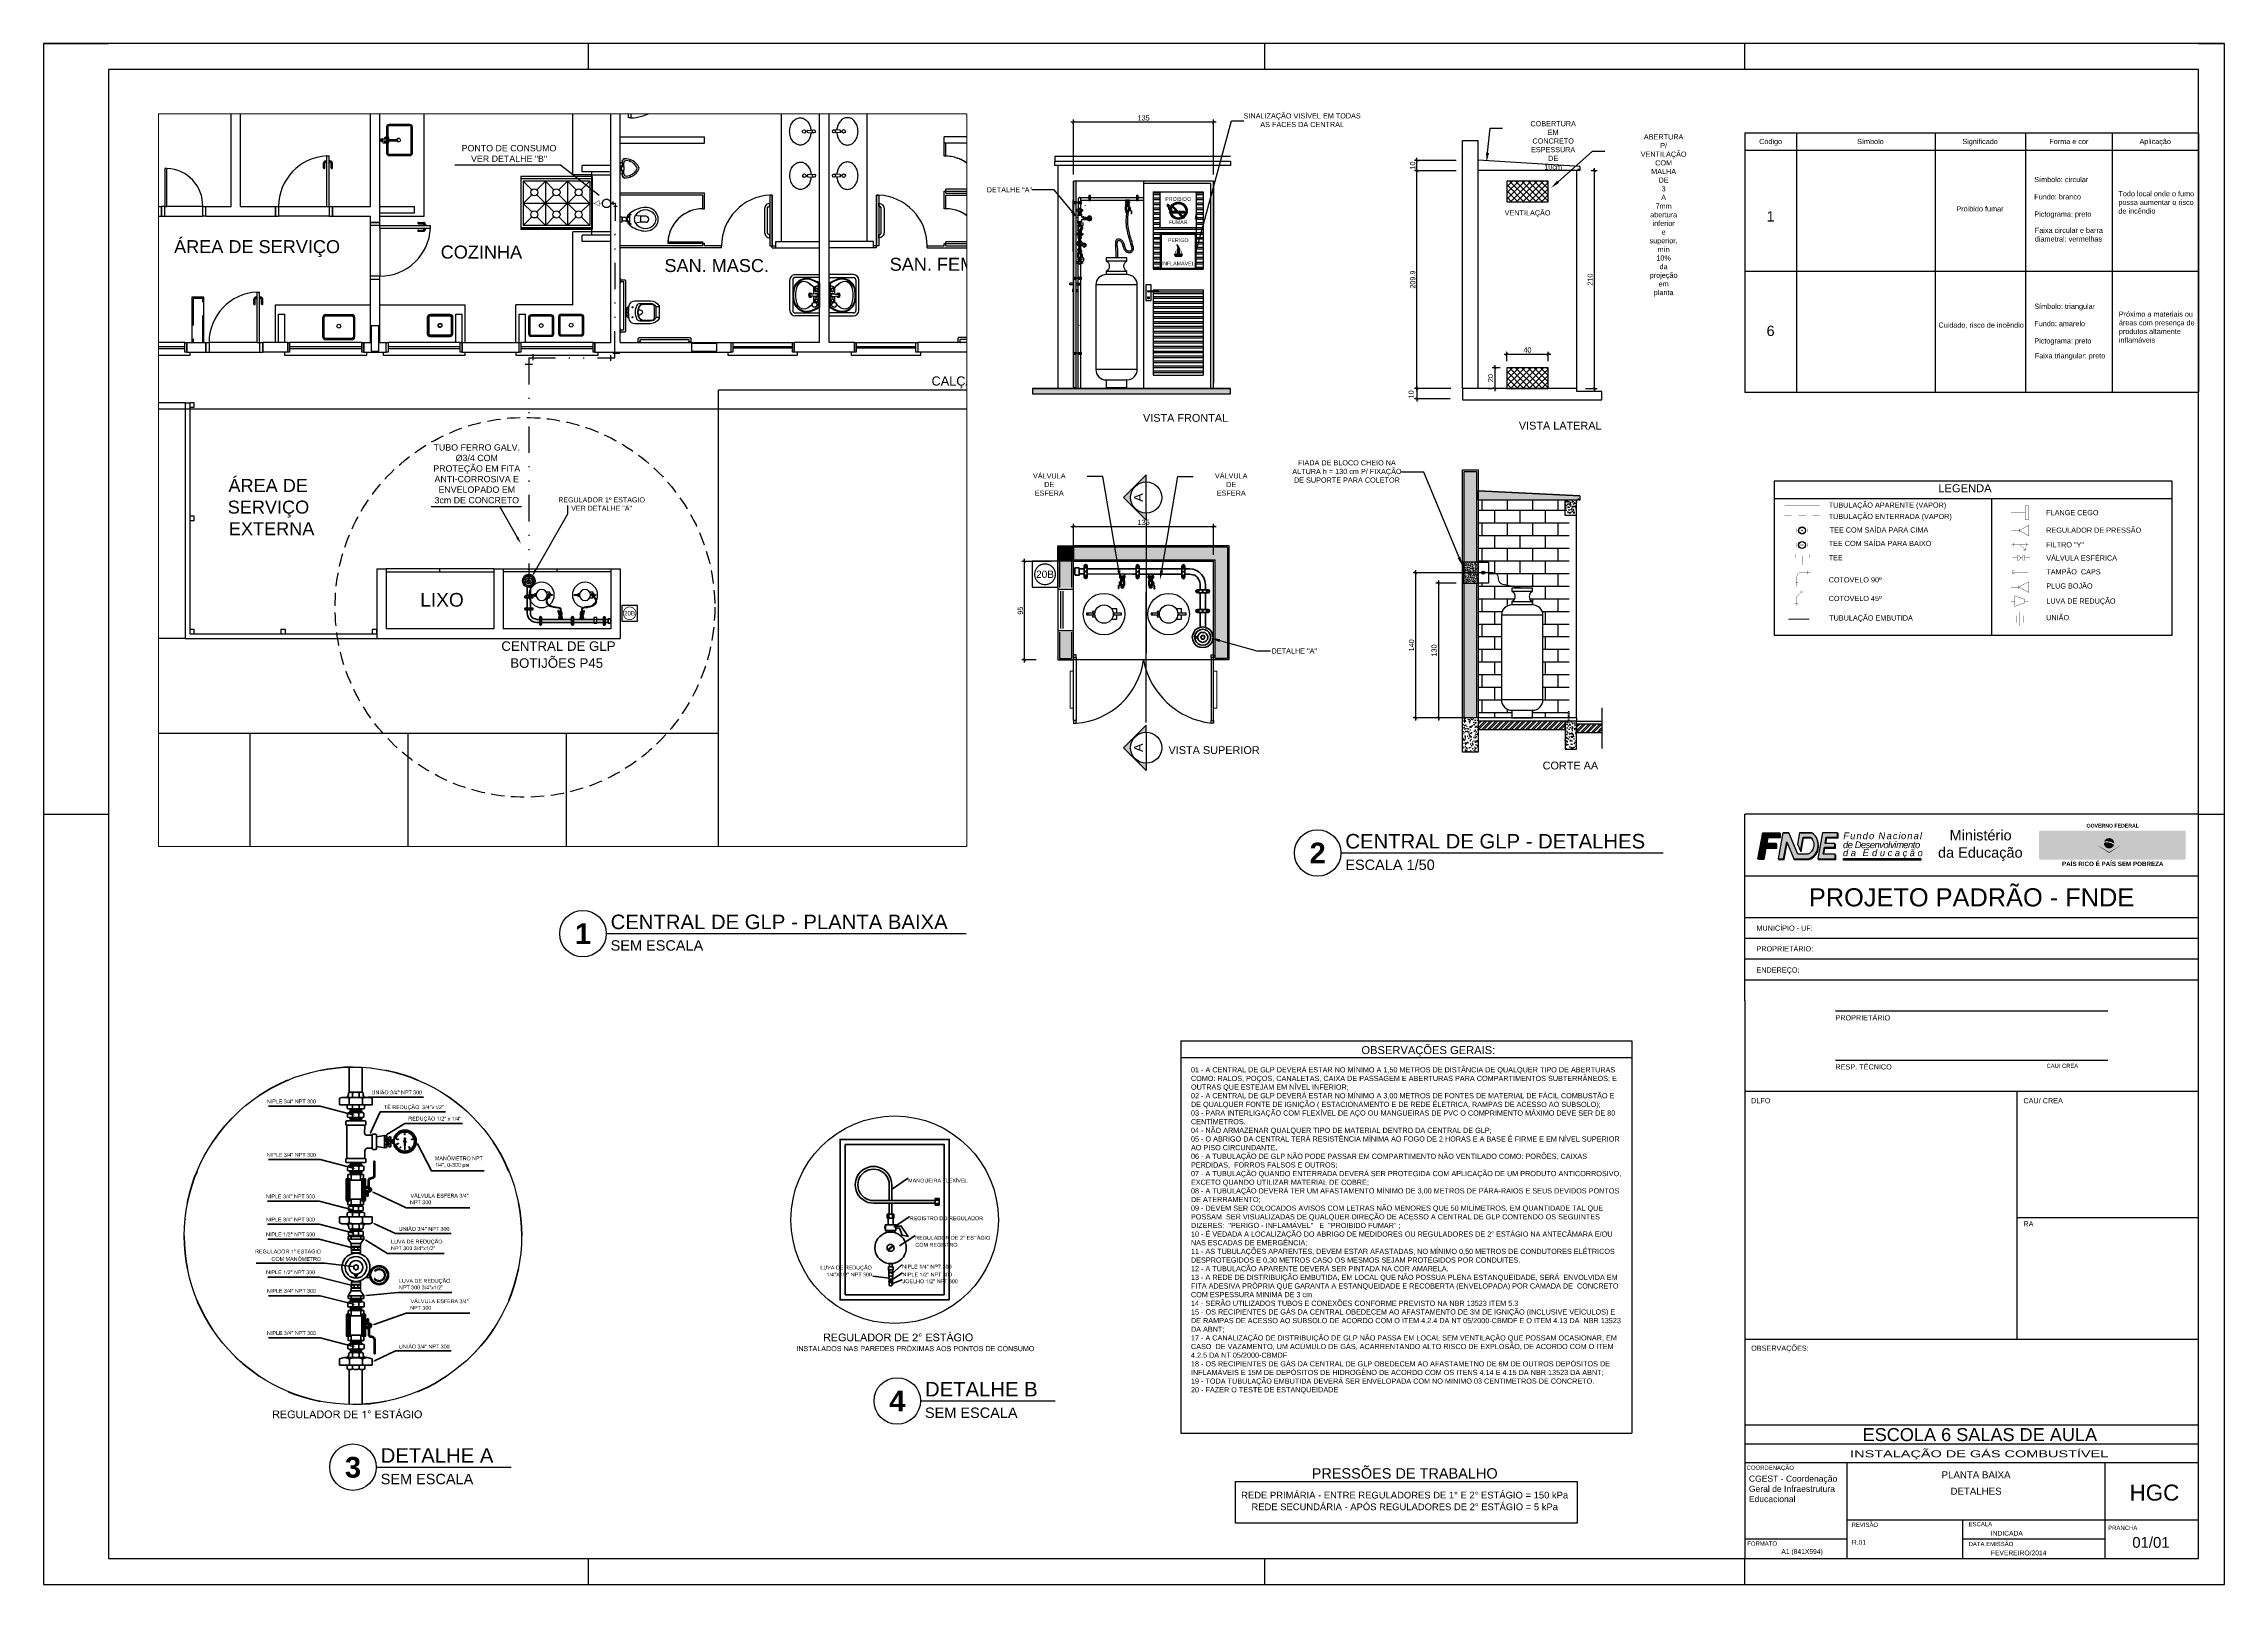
# Paper-space layout '6-HGC-PLD-GER0-01_R01' of a CAD drawing. Header units: millimetres. Extents: x -2055 to -1214, y 235 to 829.
# The model-space entities are those that its viewports show. They can reach past a viewport. Long polylines and large blocks are cut down to what shows.
import ezdxf
from ezdxf import colors
from ezdxf.entities.mleader import LeaderData, LeaderLine
from ezdxf.enums import TextEntityAlignment as Align
from ezdxf.math import Vec2, Vec3

# ---------------------------------------------------------------- set-up
doc = ezdxf.new("R2010")
doc.units = ezdxf.units.MM
doc.header["$LTSCALE"] = 10
doc.set_wipeout_variables(frame=1)
for name, pattern in [('ACAD_ISO02W100', [15, 12, -3]), ('DASHDOT', [25.4, 12.7, -6.35, 0, -6.35]), ('DASHEDX2', [38.1, 25.4, -12.7]), ('DIVIDE2', [0.625, 0.25, -0.125, 0, -0.125, 0, -0.125]), ('HIDDEN', [9.525, 6.35, -3.175]), ('HIDDEN2', [0.1875, 0.125, -0.0625]), ('TRACEJADO_G', [0.375, 0.25, -0.125]), ('TRAÇO-2PTOS_P', [0.625, 0.25, -0.125, 0, -0.125, 0, -0.125])]:
    doc.linetypes.add(name, pattern=pattern)
for name, color, linetype in [('01', 1, 'Continuous'), ('25-dim1', 1, 'Continuous'), ('25-Símbolos_Gráficos', 1, 'Continuous'), ('25-txt_t2', 1, 'Continuous'), ('25-txt_t4', 1, 'Continuous'), ('50-txt_t2', 1, 'Continuous'), ('A-02', 2, 'Continuous'), ('A-AREAS', 2, 'Continuous'), ('A-BARRA', 2, 'Continuous'), ('A-JANEL', 1, 'Continuous'), ('A-PARED', 5, 'Continuous'), ('A-PAREDE', 5, 'Continuous'), ('A-PISOS-CTEL', 2, 'TRACEJADO_G'), ('A-PISOS-NIVEL', 1, 'Continuous'), ('A-SIMBO', 2, 'Continuous'), ('A-SOLEIRA', 1, 'Continuous'), ('A-WC', 1, 'Continuous'), ('AR-ALV', 2, 'Continuous'), ('AR-ESQ', 2, 'Continuous'), ('AR-PRJ-COB', 251, 'HIDDEN2'), ('AR-TXT', 1, 'Continuous'), ('ARQ-ALV-CORTE', 5, 'Continuous'), ('ARQ-ALV-ENCOBERTA', 8, 'Continuous'), ('ARQ-ALV-PROJEÇÃO', 252, 'TRAÇO-2PTOS_P'), ('ARQ-ALV-VISTA1', 3, 'Continuous'), ('ARQ-ALV-VISTA2', 1, 'Continuous'), ('ARQ-BNC-VISTA', 1, 'Continuous'), ('ARQ-COB-PROJ', 8, 'TRAÇO-2PTOS_P'), ('ARQ-EQP-VISTA', 1, 'Continuous'), ('ARQ-ESQ-VISTA1', 2, 'Continuous'), ('ARQ-ESQ-VISTA2', 1, 'Continuous'), ('ARQ-HTC', 9, 'Continuous'), ('ARQ-TXT-1_050', 2, 'Continuous'), ('ARQ-TXT-1_075', 2, 'Continuous'), ('AUX_01', 1, 'Continuous'), ('AUX_02', 2, 'Continuous'), ('BL-CRM-03', 6, 'Continuous'), ('cabine', 1, 'Continuous'), ('cor', 7, 'Continuous'), ('cotas indicativas', 1, 'Continuous'), ('EST-CONC-CORTE', 6, 'Continuous'), ('PAG', 1, 'Continuous'), ('PRA', 1, 'Continuous'), ('S15', 4, 'Continuous'), ('S30', 1, 'Continuous'), ('tubulação', 5, 'DIVIDE2')]:
    doc.layers.add(name, color=color, linetype=linetype)
doc.layers.add('ARQ-PIS-CORTE', color=4, linetype='Continuous', plot=False)
doc.layers.add('VIEWPORT', color=7, linetype='Continuous', plot=False)
for name, color, linetype, lineweight in [('H', 7, 'Continuous', 100), ('P', 250, 'Continuous', 100), ('TEXTO', 1, 'Continuous', 0)]:
    doc.layers.add(name, color=color, linetype=linetype, lineweight=lineweight)
doc.layers.get('VIEWPORT').off()
doc.styles.add('50', font='arial.ttf', dxfattribs={"height": 0.08})
doc.styles.add('A16', font='arial.ttf', dxfattribs={"height": 0.16})
doc.styles.add('A20', font='arial.ttf', dxfattribs={"height": 0.2})
doc.styles.add('A26', font='arial.ttf', dxfattribs={"height": 0.26})
doc.styles.add('A36', font='arial.ttf', dxfattribs={"height": 0.36})
doc.styles.add('A40', font='arial.ttf', dxfattribs={"width": 1.1, "height": 0.4})
doc.styles.add('A60', font='arial.ttf', dxfattribs={"height": 0.6})
doc.styles.add('ARIAL', font='arial.ttf', dxfattribs={"height": 0.2})
doc.styles.add('Arial2', font='arial.ttf')
doc.styles.add('CastleT', font='')
doc.styles.add('ESC-50-A20', font='arial.ttf', dxfattribs={"height": 0.1})
doc.styles.add('FNDE', font='arial.ttf', dxfattribs={"height": 4.5})
doc.styles.add('r80', font='arial.ttf')
doc.styles.add('s15', font='arial.ttf', dxfattribs={"height": 0.15})
doc.styles.add('s30', font='arial.ttf', dxfattribs={"height": 0.3})
doc.styles.get("Standard").update_dxf_attribs({"font": 'arial.ttf'})
doc.styles.add('T2', font='arial.ttf')
doc.styles.add('T4', font='arial.ttf')
doc.styles.add('TAG ESCALA', font='arial.ttf', dxfattribs={"height": 2.5})
doc.styles.add('TAG NUMERO', font='arialbd.ttf', dxfattribs={"height": 5})
doc.styles.add('TAG TITULO', font='arial.ttf', dxfattribs={"height": 3.5})
doc.styles.get('CastleT').set_extended_font_data('CastleT')
doc.dimstyles.new('cadnorma_dim1', dxfattribs={"dimscale": 0, "dimtxt": 2, "dimasz": 1.2, "dimexe": 1, "dimexo": 2.5, "dimgap": 0.6, "dimtad": 1, "dimdec": 1, "dimdsep": 46, "dimtxsty": 'r80', "dimblk": 'ARCHTICK', "dimblk1": 'ARCHTICK', "dimblk2": 'ARCHTICK', "dimcen": -1, "dimdle": 1, "dimclrd": 1, "dimclre": 1, "dimclrt": 2, "dimaunit": 1, "dimazin": 0, "dimtfac": 1, "dimtix": 1, "dimtmove": 2, "dimatfit": 0, "dimfxl": 1, "dimarcsym": 0})

# ---------------------------------------------------------------- blocks, each defined once
blk = doc.blocks.new('FNDE')
blk.add_hatch(color=30).paths.add_polyline_path([(32.94, 0.01), (32.94, -0.57), (62.84, -0.57), (62.84, 0.01)])
at = {"layer": 'BL-CRM-03'}
blk.add_hatch(color=170, dxfattribs=at).paths.add_polyline_path([(3.19, 5.92), (3.63, 8.34), (8.4, 8.34), (8.4, 10.02), (1.85, 10.02), (0, 0), (2.1, 0), (2.88, 4.23), (6.97, 4.23), (6.97, 5.92)])
h = blk.add_hatch(color=170, dxfattribs=at)
h.paths.add_polyline_path([(1.85, 10.02), (0, 0), (2.1, 0), (2.88, 4.23), (6.97, 4.23), (6.97, 5.92), (3.19, 5.92), (3.63, 8.34), (8.4, 8.34), (8.4, 10.02)], flags=17)
h.paths.add_polyline_path([(1.85, 10.02), (0, 0)], flags=0)
h.paths.add_polyline_path([(0, 0), (1.85, 10.02), (8.4, 10.02), (8.4, 8.34), (3.63, 8.34), (3.19, 5.92), (6.97, 5.92), (6.97, 4.23), (2.88, 4.23), (2.1, 0)], flags=17)
h = blk.add_hatch(color=170, dxfattribs=at)
h.paths.add_polyline_path([(1.85, 10.02), (0, 0), (2.1, 0), (2.88, 4.23), (6.97, 4.23), (6.97, 5.92), (3.19, 5.92), (3.63, 8.34), (8.4, 8.34), (8.4, 10.02)], flags=17)
h.paths.add_polyline_path([(1.85, 10.02), (0, 0)], flags=0)
h.paths.add_polyline_path([(0, 0), (1.85, 10.02), (8.4, 10.02), (8.4, 8.34), (3.63, 8.34), (3.19, 5.92), (6.97, 5.92), (6.97, 4.23), (2.88, 4.23), (2.1, 0)], flags=17)
h = blk.add_hatch(color=170, dxfattribs=at)
h.paths.add_polyline_path([(1.85, 10.02), (0, 0), (2.1, 0), (2.88, 4.23), (6.97, 4.23), (6.97, 5.92), (3.19, 5.92), (3.63, 8.34), (8.4, 8.34), (8.4, 10.02)], flags=17)
h.paths.add_polyline_path([(1.85, 10.02), (0, 0)], flags=0)
h.paths.add_polyline_path([(0, 0), (1.85, 10.02), (8.4, 10.02), (8.4, 8.34), (3.63, 8.34), (3.19, 5.92), (6.97, 5.92), (6.97, 4.23), (2.88, 4.23), (2.1, 0)], flags=17)
h = blk.add_hatch(color=170, dxfattribs=at)
h.paths.add_polyline_path([(1.85, 10.02), (0, 0), (2.1, 0), (2.88, 4.23), (6.97, 4.23), (6.97, 5.92), (3.19, 5.92), (3.63, 8.34), (8.4, 8.34), (8.4, 10.02)], flags=17)
h.paths.add_polyline_path([(1.85, 10.02), (0, 0)], flags=0)
h.paths.add_polyline_path([(0, 0), (1.85, 10.02), (8.4, 10.02), (8.4, 8.34), (3.63, 8.34), (3.19, 5.92), (6.97, 5.92), (6.97, 4.23), (2.88, 4.23), (2.1, 0)], flags=17)
h = blk.add_hatch(color=7, dxfattribs=at)
h.paths.add_polyline_path([(8.58, 7.99), (8.58, 9.68), (8.4, 9.68), (8.4, 8.34), (3.63, 8.34), (3.19, 5.92), (3.43, 5.92), (3.81, 7.99)])
h.paths.add_polyline_path([(2.88, 4.23), (2.1, 0), (0.24, 0), (0.18, -0.35), (2.28, -0.35), (3.06, 3.89), (7.15, 3.89), (7.15, 5.57), (6.97, 5.57), (6.97, 4.23)])
h = blk.add_hatch(color=170, dxfattribs=at)
h.paths.add_polyline_path([(11.84, 10.02), (9.64, 10.02), (7.79, 0), (9.89, 0), (11.08, 6.48), (11.25, 6.08), (11.26, 6.13), (13.83, 0), (19.53, 0, 0.279763), (23.06, 4.02, 0.314697), (20.79, 10.02), (16.02, 10.02), (15.21, 5.65), (16.43, 2.97), (17.42, 8.34), (20.21, 8.34, -0.285658), (21.4, 4.38, -0.266372), (19.24, 1.69), (15.32, 1.69)])
h.paths.add_polyline_path([(23.09, 0), (29.79, 0), (29.79, 1.69), (25.12, 1.69), (25.63, 4.43), (29.67, 4.43), (29.67, 5.9), (25.9, 5.9), (26.35, 8.34), (30.72, 8.34), (30.72, 10.02), (24.94, 10.02)])
h = blk.add_hatch(color=7, dxfattribs=at)
h.paths.add_polyline_path([(30.9, 7.99), (30.9, 9.68), (30.72, 9.68), (30.72, 8.34), (26.35, 8.34), (25.9, 5.9), (26.14, 5.9), (26.53, 7.99)])
h.paths.add_polyline_path([(29.85, 4.09), (29.85, 5.55), (29.67, 5.55), (29.67, 4.43), (25.63, 4.43), (25.12, 1.69), (25.36, 1.69), (25.81, 4.09)])
h.paths.add_polyline_path([(29.97, -0.35), (29.97, 1.34), (29.79, 1.34), (29.79, 0), (23.34, 0), (23.27, -0.35)])
h = blk.add_hatch(color=7, dxfattribs=at)
h.paths.add_polyline_path([(10.07, -0.35), (11.25, 6.08), (11.08, 6.48), (9.89, 0), (8.03, 0), (7.97, -0.35)])
h.paths.add_polyline_path([(19.7, -0.35, 0.279763), (23.23, 3.68, 0.192498), (22.69, 7.8, -0.174547), (23.06, 4.02, -0.279763), (19.53, 0), (13.83, 0), (13.97, -0.35)])
h.paths.add_polyline_path([(17.6, 7.99), (20.39, 7.99, -0.080504), (21.19, 7.02, 0.105578), (20.21, 8.34), (17.42, 8.34), (16.44, 3), (16.61, 2.63)])
at = {"color": 170}
for p, q in [((9.78, 10.02), (11.84, 10.02)), ((16.02, 10.02), (20.65, 10.02)), ((6.97, 5.92), (6.97, 4.23))]:
    blk.add_line(p, q, dxfattribs=at)
for points in [[(1.85, 10.02), (0, 0), (1.85, 10.02), (8.4, 10.02), (8.4, 8.34), (3.63, 8.34), (3.19, 5.92), (6.97, 5.92), (6.97, 4.23), (2.88, 4.23), (2.1, 0), (0, 0)], [(15.36, 1.69), (12.01, 9.68), (11.98, 9.68)]]:
    blk.add_lwpolyline(points, dxfattribs=at)
at = {"color": 7}
for points in [[(8.4, 9.68), (8.58, 9.68), (8.58, 7.99), (3.81, 7.99), (3.43, 5.92)], [(26.14, 5.9), (26.53, 7.99), (30.9, 7.99), (30.9, 9.68), (30.72, 9.68)], [(6.97, 5.57), (7.15, 5.57), (7.15, 3.89), (3.06, 3.89), (2.28, -0.35), (0.18, -0.35), (0.24, 0)], [(23.34, 0), (23.27, -0.35), (29.97, -0.35), (29.97, 1.34), (29.79, 1.34)], [(25.36, 1.69), (25.81, 4.09), (29.85, 4.09), (29.85, 5.55), (29.67, 5.55)]]:
    blk.add_lwpolyline(points, dxfattribs=at)
at = {"color": 170}
blk.add_lwpolyline([(23.03, 3.94, 0.319097), (20.79, 10.02), (16.02, 10.02), (15.21, 5.65), (16.43, 2.97), (17.42, 8.34), (20.21, 8.34, -0.285658), (21.4, 4.38, -0.266372), (19.24, 1.69), (15.32, 1.69), (11.84, 10.02), (9.64, 10.02), (7.79, 0), (9.89, 0), (11.08, 6.48), (13.79, 0), (19.53, 0, 0.284541), (23.07, 4.11)], format="xyb", dxfattribs=at)
blk.add_lwpolyline([(30.72, 10.02), (24.94, 10.02), (23.09, 0), (29.79, 0), (29.79, 1.69), (25.12, 1.69), (25.63, 4.43), (29.67, 4.43), (29.67, 5.9), (25.9, 5.9), (26.35, 8.34), (30.72, 8.34)], close=True, dxfattribs=at)
at = {"color": 7}
for points in [[(8.03, 0), (7.97, -0.35), (10.07, -0.35), (11.26, 6.13), (13.97, -0.35), (19.7, -0.35, 0.284541), (23.25, 3.77)], [(16.44, 3), (16.61, 2.63), (17.6, 7.99), (20.39, 7.99, -0.080504), (21.19, 7.02)], [(23.21, 3.59, 0.196648), (22.69, 7.8, 0.196648)]]:
    blk.add_lwpolyline(points, format="xyb", dxfattribs=at)
at = {"color": 30}
blk.add_lwpolyline([(32.94, 0.01), (62.84, 0.01), (62.84, -0.57), (32.94, -0.57)], close=True, dxfattribs=at)
at = {"color": 7, "char_height": 2.6, "width": 43.2283, "attachment_point": 1, "style": 'FNDE'}
for s, insert in [('{\\fArial|b0|i1|c238|p34;\\T1.2;Fundo Nacional\\fArial|b0|i0|c238|p34;\\T1; }', (32.88, 10.11)), ('{\\fArial|b0|i1|c0|p34;\\T0.9;de Desenvolvimento}', (32.77, 6.66)), ('{\\fArial|b0|i1|c238|p34;\\T1.5;da Educaçăo\\T1.4; }', (32.77, 3.57))]:
    blk.add_mtext(s, dxfattribs=dict(at, insert=insert))
blk = doc.blocks.new('CARIMBO')
at = {"true_color": 0x124700}
blk.add_hatch(color=88, dxfattribs=at).paths.add_polyline_path([(751.095, 738.525), (751.093, 738.531), (750.668, 738.276), (750.243, 738.531), (750.241, 738.525), (750.668, 738.247)])
at = {"layer": 'cor'}
h = blk.add_hatch(color=88, dxfattribs=at)
h.set_gradient(color1=(18, 71, 0), color2=(43, 173, 0), rotation=45, tint=1)
h.paths.add_polyline_path([(748.784, 738.575, 0.866951), (748.702, 739.107), (748.021, 739.107, 0.414214), (747.964, 739.05), (747.964, 738.047, 0.414214), (748.021, 737.99), (748.708, 737.99, 0.912014)])
h.paths.add_polyline_path([(748.559, 738.268), (748.33, 738.268), (748.33, 738.428), (748.559, 738.428, -1)], flags=16)
h.paths.add_polyline_path([(748.531, 738.668), (748.33, 738.668), (748.33, 738.829), (748.531, 738.829, -1)], flags=16)
at = {"layer": 'cor', "true_color": 0xf7d426}
h = blk.add_hatch(color=40, dxfattribs=at)
h.paths.add_polyline_path([(753.087, 738.368, 0.414214), (753.144, 738.311), (753.564, 738.311, -0.414214), (753.621, 738.253), (753.621, 739.05, 0.414214), (753.564, 739.107), (753.03, 739.107, -0.414214), (753.087, 739.05)])
h.paths.add_polyline_path([(752.72, 739.05, -0.414214), (752.777, 739.107), (752.6, 739.107, -0.414214), (752.657, 739.05), (752.657, 738.047, -0.414214), (752.6, 737.99), (752.777, 737.99, -0.414214), (752.72, 738.047)])
h.paths.add_polyline_path([(749.855, 738.368), (750.053, 738.081), (750.243, 738.531), (750.095, 738.62), (750.343, 738.768), (750.471, 739.072, -0.301755), (750.524, 739.107), (749.623, 739.107, -0.047823), (749.795, 739.085, -0.713696)])
h.paths.add_polyline_path([(749.406, 738.571), (749.589, 738.571, 1), (749.589, 738.8), (749.406, 738.8)])
h.paths.add_polyline_path([(749.729, 737.99, -0.246669), (749.681, 738.015), (749.489, 738.294, 0.736091), (749.406, 738.268), (749.406, 738.047, -0.414214), (749.348, 737.99)])
h.paths.add_polyline_path([(748.559, 738.268, 1), (748.559, 738.428), (748.33, 738.428), (748.33, 738.268)])
h.paths.add_polyline_path([(748.33, 738.829), (748.33, 738.668), (748.531, 738.668, 1), (748.531, 738.829)])
h.paths.add_polyline_path([(750.517, 738.162, 0.301755), (750.464, 738.127), (750.422, 738.025, -0.301755), (750.369, 737.99), (750.967, 737.99, -0.301755), (750.914, 738.025), (750.871, 738.127, 0.301755), (750.819, 738.162)])
h.paths.add_polyline_path([(749.085, 739.107), (748.702, 739.107, -0.866951), (748.784, 738.575, -0.878048), (748.731, 737.99), (749.085, 737.99, -0.414214), (749.028, 738.047), (749.028, 739.05, -0.414214)])
at = {"layer": 'cor'}
h = blk.add_hatch(color=88, dxfattribs=at)
h.set_gradient(color1=(18, 71, 0), color2=(43, 173, 0), rotation=45, tint=1)
h.paths.add_polyline_path([(749.028, 738.047, 0.414214), (749.085, 737.99), (749.348, 737.99, 0.414214), (749.406, 738.047), (749.406, 738.268, -0.736091), (749.489, 738.294), (749.681, 738.015, 0.246669), (749.729, 737.99), (750.058, 737.99, -0.536387), (750.032, 738.03), (750.053, 738.081), (749.855, 738.368, 0.713696), (749.795, 739.085, 0.062724), (749.569, 739.107), (749.085, 739.107, 0.414214), (749.028, 739.05)])
h.paths.add_polyline_path([(749.406, 738.571), (749.406, 738.8), (749.589, 738.8, -1), (749.589, 738.571)], flags=16)
h = blk.add_hatch(color=88, dxfattribs=at)
h.set_gradient(color1=(18, 71, 0), color2=(43, 173, 0), rotation=45, tint=1)
h.paths.add_polyline_path([(750.464, 738.127, -0.301755), (750.517, 738.162), (750.819, 738.162, -0.301755), (750.871, 738.127), (750.914, 738.025, 0.301755), (750.967, 737.99), (751.277, 737.99, 0.536387), (751.304, 738.03), (751.093, 738.531), (750.668, 738.276), (750.243, 738.531), (750.032, 738.03, 0.536387), (750.058, 737.99), (750.369, 737.99, 0.301755), (750.422, 738.025)])
h.paths.add_polyline_path([(750.993, 738.768), (750.865, 739.072, 0.301755), (750.812, 739.107), (750.524, 739.107, 0.301755), (750.471, 739.072), (750.343, 738.768), (750.668, 738.963)])
h = blk.add_hatch(color=40, dxfattribs=at)
h.set_gradient(color1=(243, 175, 18), color2=(255, 127, 0), rotation=270, tint=1, name='HEMISPHERICAL')
h.paths.add_polyline_path([(751.241, 738.62), (750.668, 738.963), (750.095, 738.62), (750.668, 738.276)])
h.paths.add_polyline_path([(750.467, 738.62, -1), (750.868, 738.62, -1)], flags=16)
h = blk.add_hatch(color=171, dxfattribs=at)
h.set_gradient(color1=(102, 140, 255), color2=(10, 65, 153), rotation=270, tint=1, name='HEMISPHERICAL')
h.paths.add_polyline_path([(750.477, 738.681, -0.20647), (750.868, 738.603, 0.021018), (750.868, 738.62, 0.855475)])
h.paths.add_polyline_path([(750.861, 738.565, 0.224005), (750.469, 738.644, 0.030255), (750.467, 738.62, 0.871589)])
at = {"layer": 'cor', "true_color": 0xf4df43}
h = blk.add_hatch(color=53, dxfattribs=at)
edge = h.paths.add_edge_path()
edge.add_spline(control_points=[(751.421, 738.367), (751.442, 738.352), (751.516, 738.302), (751.652, 738.268), (751.781, 738.259), (751.862, 738.277), (751.875, 738.329), (751.832, 738.361), (751.754, 738.384), (751.608, 738.407), (751.426, 738.459), (751.268, 738.579), (751.24, 738.727), (751.25, 738.859), (751.31, 738.982), (751.407, 739.057), (751.466, 739.088), (751.543, 739.107)], knot_values=[0.065919, 0.065919, 0.065919, 0.065919, 0.132216, 0.300366, 0.426053, 0.481008, 0.522695, 0.580041, 0.634819, 0.765803, 0.969397, 1.125194, 1.241711, 1.336641, 1.472206, 1.56492, 1.65521, 1.65521, 1.65521, 1.65521], degree=3, periodic=0)
edge.add_line((751.543, 739.107), (750.812, 739.107))
edge.add_arc((750.812, 739.05), 0.0573, 22.83419, 90, ccw=False)
edge.add_line((750.865, 739.072), (750.993, 738.768))
edge.add_line((750.993, 738.768), (751.241, 738.62))
edge.add_line((751.241, 738.62), (751.093, 738.531))
edge.add_line((751.093, 738.531), (751.227, 738.211))
edge.add_line((751.227, 738.211), (751.343, 738.356))
edge.add_arc((751.388, 738.321), 0.0566, 53.72097, 142.03639, ccw=False)
edge = h.paths.add_edge_path()
edge.add_arc((752.348, 739.05), 0.0573, 90, 180, ccw=False)
edge.add_line((752.348, 739.107), (751.937, 739.107))
edge.add_arc((751.816, 738.477), 0.642, 51.05193, 79.14434, ccw=False)
edge.add_line((752.22, 738.976), (752.069, 738.766))
edge.add_arc((752.023, 738.8), 0.0573, 236.57868, 324.34013, ccw=False)
edge.add_spline(control_points=[(751.991, 738.752), (751.956, 738.775), (751.861, 738.818), (751.735, 738.836), (751.613, 738.827), (751.627, 738.75), (751.747, 738.71), (751.942, 738.683), (752.196, 738.585), (752.268, 738.344), (752.201, 738.118), (752.078, 738.034), (751.94, 737.99)], knot_values=[0.044554, 0.044554, 0.044554, 0.044554, 0.150842, 0.328725, 0.389861, 0.448625, 0.477745, 0.709396, 0.965606, 1.159666, 1.316654, 1.549437, 1.549437, 1.549437, 1.549437], degree=3, periodic=0)
edge.add_line((751.94, 737.99), (752.348, 737.99))
edge.add_arc((752.348, 738.047), 0.0573, 180, 270, ccw=False)
edge.add_line((752.291, 738.047), (752.291, 739.05))
edge = h.paths.add_edge_path()
edge.add_spline(control_points=[(751.561, 737.99), (751.478, 738.003), (751.391, 738.029), (751.314, 738.067), (751.279, 738.089)], knot_values=[0.075756, 0.075756, 0.075756, 0.075756, 0.2593, 0.320309, 0.320309, 0.320309, 0.320309], degree=3, periodic=0)
edge.add_line((751.279, 738.089), (751.304, 738.03))
edge.add_arc((751.277, 738.019), 0.0286, -90, 22.83419, ccw=False)
edge.add_line((751.277, 737.99), (751.561, 737.99))
at = {"layer": 'cor'}
h = blk.add_hatch(color=88, dxfattribs=at)
h.set_gradient(color1=(18, 71, 0), color2=(43, 173, 0), rotation=45, tint=1)
edge = h.paths.add_edge_path()
edge.add_spline(control_points=[(751.94, 737.99), (752.078, 738.034), (752.201, 738.118), (752.268, 738.344), (752.196, 738.585), (751.942, 738.683), (751.747, 738.71), (751.627, 738.75), (751.613, 738.827), (751.735, 738.836), (751.861, 738.818), (751.956, 738.775), (751.991, 738.752)], knot_values=[0.044554, 0.044554, 0.044554, 0.044554, 0.277337, 0.434326, 0.628385, 0.884595, 1.116246, 1.145366, 1.20413, 1.265267, 1.443149, 1.549437, 1.549437, 1.549437, 1.549437], degree=3, periodic=0)
edge.add_arc((752.023, 738.8), 0.0573, 236.57868, 324.34013)
edge.add_line((752.069, 738.766), (752.22, 738.976))
edge.add_arc((751.816, 738.477), 0.642, 51.05193, 79.14434)
edge.add_line((751.937, 739.107), (751.543, 739.107))
edge.add_spline(control_points=[(751.543, 739.107), (751.466, 739.088), (751.407, 739.057), (751.31, 738.982), (751.25, 738.859), (751.24, 738.727), (751.268, 738.579), (751.426, 738.459), (751.608, 738.407), (751.754, 738.384), (751.832, 738.361), (751.875, 738.329), (751.862, 738.277), (751.781, 738.259), (751.652, 738.268), (751.516, 738.302), (751.442, 738.352), (751.421, 738.367)], knot_values=[0.065919, 0.065919, 0.065919, 0.065919, 0.15621, 0.248924, 0.384488, 0.479419, 0.595936, 0.751732, 0.955327, 1.08631, 1.141089, 1.198434, 1.240121, 1.295076, 1.420763, 1.588913, 1.65521, 1.65521, 1.65521, 1.65521], degree=3, periodic=0)
edge.add_arc((751.388, 738.321), 0.0566, 53.72097, 142.03639)
edge.add_line((751.343, 738.356), (751.227, 738.211))
edge.add_line((751.227, 738.211), (751.279, 738.089))
edge.add_spline(control_points=[(751.279, 738.089), (751.314, 738.067), (751.391, 738.029), (751.478, 738.003), (751.561, 737.99)], knot_values=[0.075756, 0.075756, 0.075756, 0.075756, 0.136765, 0.320309, 0.320309, 0.320309, 0.320309], degree=3, periodic=0)
edge.add_line((751.561, 737.99), (751.94, 737.99))
h = blk.add_hatch(color=88, dxfattribs=at)
h.set_gradient(color1=(18, 71, 0), color2=(43, 173, 0), rotation=45, tint=1)
h.paths.add_polyline_path([(752.657, 739.05, 0.414214), (752.6, 739.107), (752.348, 739.107, 0.414214), (752.291, 739.05), (752.291, 738.047, 0.414214), (752.348, 737.99), (752.6, 737.99, 0.414214), (752.657, 738.047)])
h = blk.add_hatch(color=88, dxfattribs=at)
h.set_gradient(color1=(18, 71, 0), color2=(43, 173, 0), rotation=45, tint=1)
h.paths.add_polyline_path([(753.087, 739.05, 0.414214), (753.03, 739.107), (752.777, 739.107, 0.414214), (752.72, 739.05), (752.72, 738.047, 0.414214), (752.777, 737.99), (753.564, 737.99, 0.414214), (753.621, 738.047), (753.621, 738.253, 0.414214), (753.564, 738.311), (753.144, 738.311, -0.414214), (753.087, 738.368)])
at = {"layer": 'PRA', "color": 2}
for p, q in [((736.613, 732.548), (736.613, 739.748)), ((754.113, 739.748), (736.613, 739.748)), ((754.113, 737.348), (736.613, 737.348)), ((754.113, 735.748), (736.613, 735.748)), ((754.113, 734.948), (736.613, 734.948)), ((754.113, 734.148), (736.613, 734.148)), ((754.113, 733.348), (736.613, 733.348)), ((736.613, 732.548), (736.613, 711.048)), ((750.613, 732.141), (740.113, 732.141)), ((750.613, 730.25), (740.113, 730.25)), ((754.113, 729.045), (736.613, 729.045)), ((747.113, 729.045), (747.113, 719.489)), ((747.113, 724.195), (754.113, 724.195)), ((754.113, 719.489), (736.613, 719.489)), ((736.613, 715.472), (754.113, 715.472)), ((736.613, 714.752), (754.113, 714.752)), ((740.56, 711.048), (740.56, 714.752)), ((750.512, 711.048), (750.512, 714.752)), ((754.113, 712.53), (740.56, 712.53)), ((745.03, 711.048), (745.03, 712.53)), ((740.56, 711.789), (736.613, 711.789)), ((750.512, 711.789), (745.03, 711.789))]:
    blk.add_line(p, q, dxfattribs=at)
at = {"layer": 'PRA', "color": 4}
blk.add_lwpolyline([(736.613, 711.048), (754.113, 711.048), (754.113, 716.192), (736.613, 716.192)], close=True, dxfattribs=at)
at = {"layer": 'PRA', "color": 7, "xscale": 0.1000000000000227, "yscale": 0.1000000000000227, "zscale": 0.1000000000000227}
blk.add_blockref('FNDE', (737.126, 738.026), dxfattribs=at)
at = {"color": 7, "width": 5.57669, "attachment_point": 1, "style": '50'}
for s, insert, char_height in [('\\pi1.7847;{\\fArial|b1|i0|c0|p34;GOVERNO FEDERAL}', (748.01, 739.37), 0.14321), ('\\pi0.84331;{\\fArial|b1|i0|c0|p34;PAÍS RICO É PAÍS SEM POBREZA}', (748.01, 737.913), 0.17185)]:
    blk.add_mtext(s, dxfattribs=dict(at, insert=insert, char_height=char_height))
at = {"layer": 'PRA', "color": 4, "style": 'A36'}
blk.add_text('PROJETO PADRÃO - FNDE', height=0.7, dxfattribs=at).set_placement((745.363, 736.186), align=Align.CENTER)
at = {"layer": 'PRA', "color": 2, "style": 'r80'}
for s, p in [('MUNICÍPIO - UF:', (737.067, 735.349)), ('PROPRIETÁRIO:', (737.067, 734.55)), ('ENDEREÇO:', (737.067, 733.735))]:
    blk.add_text(s, height=0.2, dxfattribs=at).set_placement(p, align=Align.MIDDLE_LEFT)
for s, p in [('PROPRIETÁRIO', (740.113, 731.991)), ('RESP. TÉCNICO', (740.113, 730.1)), ('DLFO', (736.863, 728.795)), ('CAU/ CREA', (747.363, 728.795)), ('OBSERVAÇÕES:', (736.863, 719.253))]:
    blk.add_text(s, height=0.2, dxfattribs=at).set_placement(p, align=Align.TOP_LEFT)
at = {"layer": 'PRA', "color": 3}
blk.add_text('CAU/ CREA ', height=0.16, dxfattribs=at).set_placement((748.256, 729.96))
at = {"layer": 'PRA', "color": 2}
for s, height, style, p in [('RA', 0.2, 'r80', (747.362, 723.847)), ('COORDENAÇÃO', 0.16459, 'A16', (736.686, 714.463)), ('REVISÃO', 0.1646, 'A16', (740.735, 712.265)), ('ESCALA', 0.1646, 'A16', (745.249, 712.289)), ('FORMATO', 0.1646, 'A16', (736.711, 711.538)), ('DATA EMISSÃO', 0.16459, 'A16', (745.249, 711.523)), ('PRANCHA', 0.1646, 'A16', (750.63, 712.146))]:
    blk.add_text(s, height=height, dxfattribs=dict(at, style=style)).set_placement(p)
at = {"layer": 'PRA', "color": 2, "insert": (743.459, 739.13), "char_height": 0.4, "width": 4.44244, "attachment_point": 1, "style": 'FNDE'}
blk.add_mtext('\\pi1.0568;{\\fArial|b0|i0|c238|p34;Ministério \\P\\pi0.61003;da Educação}', dxfattribs=at)
at = {"layer": 'PRA', "color": 4, "insert": (740.966, 716.073), "char_height": 0.5, "width": 59.71034, "attachment_point": 1, "style": 'A36'}
blk.add_mtext(' ESCOLA 6 SALAS DE AULA', dxfattribs=at)
at = {"layer": 'PRA', "color": 3, "insert": (736.774, 714.243), "char_height": 0.23622, "width": 36.26422, "attachment_point": 1, "style": 'A20'}
blk.add_mtext('{\\fArial|b0|i0|c238|p34;CGEST - }C{\\fArial|b0|i0|c238|p34;oordenação }\\PG{\\fArial|b0|i0|c238|p34;eral de }I{\\fArial|b0|i0|c238|p34;nfraestrutura} \\PEducacional', dxfattribs=at)
at = {"layer": 'PRA', "color": 3, "style": 'A20'}
for tag, p, height in [('MUNICIPIO', (741.236, 735.253), 0.2), ('ENDEREÇO', (741.236, 733.745), 0.2), ('R-01', (740.748, 711.905), 0.185), ('R-02', (740.748, 711.548), 0.185), ('ESCALA', (746.105, 711.926), 0.185), ('DESENHO', (738.029, 711.221), 0.185), ('R-03', (740.748, 711.207), 0.185), ('DATA', (746.109, 711.169), 0.185)]:
    blk.add_attdef(tag, p, '', height=height, dxfattribs=at)
at = {"layer": 'PRA', "color": 4, "style": 'A26'}
for tag, p in [('DESCRIÇÃO-1', (745.536, 714.272)), ('DESCRIÇÃO-2', (745.536, 713.641)), ('DESCRIÇÃO-3', (745.536, 713.034))]:
    blk.add_attdef(tag, text='', height=0.267, dxfattribs=at).set_placement(p, align=Align.MIDDLE_CENTER)
at = {"layer": 'PRA', "color": 6}
for tag, height, style, p in [('ARQ', 0.617, 'A60', (752.415, 713.587)), ('00/00', 0.411, 'A40', (752.28, 711.667))]:
    blk.add_attdef(tag, text='', height=height, dxfattribs=dict(at, style=style)).set_placement(p, align=Align.MIDDLE_CENTER)
blk = doc.blocks.new('TituloDesenho')
at = {"color": 251}
blk.add_circle((0, 0), 0.5, dxfattribs=at)
at = {"style": 'CastleT'}
for tag, p in [('TÍTULO', (0.596, 0.097)), ('ESCALA', (0.596, -0.365))]:
    blk.add_attdef(tag, p, '', height=0.3, dxfattribs=at)
blk.add_attdef('N', text='', height=0.425, dxfattribs=at).set_placement((0, 0), align=Align.MIDDLE_CENTER)
blk = doc.blocks.new('A$C264A139D')
at = {"layer": 'H', "linetype": 'Continuous'}
for points in [[(381.8, 652.4), (381.5, 652.4), (381.2, 652.4), (381.2, 652.1), (380.9, 652.1), (380.9, 651.8), (380.6, 651.5), (380.6, 651.2), (381.5, 651.2), (381.5, 651.8), (381.8, 651.8), (384.1, 651.8), (384.1, 652.1), (382.6, 652.1), (382.6, 652.4), (382.1, 652.4)], [(384.1, 652.4), (383.5, 652.4), (383.5, 652.1), (382.9, 652.1), (384.1, 652.1)], [(160.9, 633.5), (160, 633.5), (160, 625.9), (160.9, 625.9), (160.9, 632.1)], [(160.9, 633.5), (160.9, 632.1), (165, 625.9), (165, 627.6)], [(165.9, 633.5), (165, 633.5), (165, 625.9), (165.9, 625.9)], [(168.8, 625.9), (168.8, 633.5), (167.9, 633.5), (167.9, 625.9)], [(173.2, 633.5), (170.3, 633.5), (170.3, 625.9), (171.2, 625.9), (171.2, 629.1), (173.8, 629.1), (174.1, 629.1), (174.7, 629.1), (175, 629.4), (175.3, 629.4), (175.3, 629.7), (175.6, 629.7), (171.2, 629.7), (171.2, 632.6), (175.6, 632.6), (175.3, 632.9), (175, 632.9), (175, 633.2), (174.7, 633.2), (174.4, 633.5)], [(175.6, 632.6), (173.2, 632.6), (174.1, 632.6), (174.1, 632.4), (174.4, 632.4), (174.7, 632.1), (175, 632.1), (175, 631.8), (175, 630.9), (175, 630.6), (174.7, 630.3), (174.4, 630.3), (174.4, 630), (173.8, 630), (173.5, 629.7), (171.2, 629.7), (175.6, 629.7), (175.6, 630), (175.9, 630.3), (175.9, 630.9), (176.2, 631.2), (176.2, 631.5), (175.9, 631.8), (175.9, 632.4), (175.6, 632.4)], [(178.2, 633.5), (177.4, 633.5), (177.4, 625.9), (182.1, 625.9), (182.1, 626.8), (178.2, 626.8)], [(188.5, 633.5), (183.2, 633.5), (183.2, 625.9), (188.5, 625.9), (188.5, 626.8), (184.1, 626.8), (184.1, 629.4), (188.2, 629.4), (188.2, 630.3), (184.1, 630.3), (184.1, 632.6), (188.5, 632.6)], [(192.9, 632.6), (192.9, 632.4), (192.6, 632.1), (192.6, 631.8), (192.4, 631.5), (193.5, 631.2), (193.5, 632.1), (193.8, 632.1), (193.8, 632.4), (194.1, 632.6), (194.4, 632.6), (194.7, 632.6)], [(194.7, 633.5), (193.8, 633.5), (193.8, 633.2), (193.5, 632.9), (193.2, 632.9), (192.9, 632.6), (195, 632.6), (195.3, 632.6), (195.6, 632.6), (195.6, 632.4), (195.9, 632.4), (195.9, 632.1), (196.2, 632.1), (196.2, 631.5), (196.2, 631.2), (195.9, 631.2), (195.9, 630.9), (195.6, 630.6), (195.3, 630.6), (195, 630.6), (194.7, 630.3), (194.4, 630.3), (196.2, 630.3), (196.5, 630.6), (196.8, 630.6), (196.8, 630.9), (196.8, 632.4), (196.8, 632.6), (196.5, 632.6), (196.2, 632.9), (195.9, 633.2), (195.6, 633.5), (195, 633.5)], [(197.9, 625.9), (200, 633.5), (200.9, 633.5), (198.5, 625.9)], [(205, 633.5), (204.4, 633.5), (200.9, 628.5), (200.9, 627.6), (204.1, 627.6), (204.1, 625.9), (205, 625.9), (205, 627.6), (205.9, 627.6), (205.9, 628.5), (201.8, 628.5), (204.1, 632.1)], [(205, 633.5), (204.1, 632.1), (204.1, 628.5), (201.8, 628.5), (205, 628.5)], [(208.2, 633.5), (207.1, 633.5), (207.1, 632.1), (207.4, 630.9), (207.9, 630.9), (208.2, 632.1)], [(209.7, 633.5), (208.8, 633.5), (208.8, 632.1), (208.8, 630.9), (209.7, 630.9), (209.7, 632.1)], [(215, 633.5), (214.1, 633.5), (214.1, 625.9), (215, 625.9), (215, 632.1)], [(215, 633.5), (215, 632.1), (218.8, 625.9), (218.8, 627.6)], [(219.7, 633.5), (218.8, 633.5), (218.8, 625.9), (219.7, 625.9)], [(224.1, 633.5), (221.5, 633.5), (221.5, 625.9), (222.4, 625.9), (222.4, 629.1), (224.7, 629.1), (225.3, 629.1), (225.6, 629.1), (225.9, 629.4), (226.2, 629.4), (226.2, 629.7), (226.5, 629.7), (222.4, 629.7), (222.4, 632.6), (226.8, 632.6), (226.5, 632.6), (226.2, 632.9), (225.9, 633.2), (225.6, 633.2), (225.6, 633.5), (224.4, 633.5)], [(226.8, 632.6), (224.1, 632.6), (225.3, 632.6), (225.3, 632.4), (225.6, 632.4), (225.6, 632.1), (225.9, 632.1), (226.2, 631.8), (226.2, 630.9), (225.9, 630.6), (225.6, 630.3), (225.6, 630), (224.7, 630), (224.7, 629.7), (222.4, 629.7), (226.5, 629.7), (226.8, 630), (227.1, 630.3), (227.1, 630.9), (227.1, 631.2), (227.1, 631.5), (227.1, 631.8), (227.1, 632.4), (226.8, 632.4)], [(233.8, 633.5), (227.9, 633.5), (227.9, 632.6), (230.3, 632.6), (230.3, 625.9), (231.2, 625.9), (231.2, 632.6), (233.8, 632.6)], [(237.6, 632.6), (237.6, 632.4), (237.4, 632.1), (237.4, 631.8), (237.1, 631.5), (238.2, 631.2), (238.2, 632.1), (238.5, 632.1), (238.5, 632.4), (238.8, 632.6), (239.1, 632.6), (239.4, 632.6)], [(239.4, 633.5), (238.5, 633.5), (238.5, 633.2), (238.2, 632.9), (237.9, 632.9), (237.6, 632.6), (239.7, 632.6), (240, 632.6), (240.3, 632.6), (240.3, 632.4), (240.6, 632.4), (240.6, 632.1), (240.6, 631.5), (240.6, 631.2), (240.6, 630.9), (240.3, 630.6), (240, 630.6), (239.7, 630.6), (239.4, 630.3), (239.1, 630.3), (240.9, 630.3), (241.2, 630.6), (241.5, 630.6), (241.5, 630.9), (241.5, 632.4), (241.5, 632.6), (241.2, 632.6), (240.9, 632.9), (240.6, 632.9), (240.6, 633.2), (240.3, 633.5), (239.7, 633.5)], [(243.8, 632.6), (243.5, 632.6), (243.5, 632.4), (243.2, 632.1), (242.9, 631.8), (242.9, 631.2), (242.9, 629.7), (242.9, 628.2), (242.9, 627.4), (243.2, 627.4), (243.2, 627.1), (243.5, 626.8), (243.8, 626.8), (243.8, 626.5), (243.8, 626.2), (244.1, 626.2), (244.4, 625.9), (244.7, 625.9), (245, 625.9), (245.6, 625.9), (245.9, 625.9), (246.2, 625.9), (246.5, 626.2), (246.8, 626.2), (246.8, 626.5), (246.8, 626.8), (244.7, 626.8), (244.4, 626.8), (244.4, 627.1), (244.1, 627.4), (244.1, 627.6), (243.8, 627.6), (243.8, 629.1), (243.8, 629.4), (243.8, 630), (243.8, 630.6), (243.8, 631.8), (244.1, 631.8), (244.1, 632.1), (244.4, 632.1), (244.4, 632.4), (244.4, 632.6), (245, 632.6), (245.3, 632.6)], [(245.3, 633.5), (244.4, 633.5), (244.4, 633.2), (244.1, 633.2), (243.8, 632.9), (243.8, 632.6), (245.6, 632.6), (245.9, 632.6), (245.9, 632.4), (246.2, 632.4), (246.2, 632.1), (246.5, 632.1), (246.5, 631.8), (246.8, 631.5), (246.8, 629.7), (246.8, 627.6), (246.5, 627.6), (246.5, 627.4), (246.2, 627.4), (246.2, 627.1), (245.9, 626.8), (245.6, 626.8), (245.3, 626.8), (246.8, 626.8), (247.1, 626.8), (247.1, 627.1), (247.4, 627.1), (247.4, 627.4), (247.4, 627.6), (247.4, 628.2), (247.6, 628.5), (247.6, 630.9), (247.4, 631.2), (247.4, 631.5), (247.4, 631.8), (247.4, 632.1), (247.1, 632.4), (247.1, 632.6), (246.8, 632.6), (246.8, 632.9), (246.5, 633.2), (246.2, 633.2), (245.9, 633.5), (245.6, 633.5)], [(249.4, 632.6), (249.1, 632.6), (249.1, 632.4), (249.1, 632.1), (248.8, 631.8), (248.8, 631.2), (248.5, 631.2), (248.5, 629.7), (248.5, 628.2), (248.8, 628.2), (248.8, 627.4), (249.1, 627.4), (249.1, 627.1), (249.1, 626.8), (249.4, 626.8), (249.4, 626.5), (249.7, 626.2), (250, 625.9), (250.6, 625.9), (251.2, 625.9), (251.5, 625.9), (252.1, 625.9), (252.1, 626.2), (252.4, 626.2), (252.4, 626.5), (252.6, 626.5), (252.6, 626.8), (250.6, 626.8), (250.3, 626.8), (250, 627.1), (249.7, 627.4), (249.7, 627.6), (249.7, 629.1), (249.4, 629.4), (249.4, 630), (249.7, 630.6), (249.7, 631.8), (249.7, 632.1), (250, 632.1), (250, 632.4), (250.3, 632.6), (250.6, 632.6), (250.9, 632.6)], [(250.9, 633.5), (250.3, 633.5), (250, 633.2), (249.7, 633.2), (249.7, 632.9), (249.4, 632.6), (251.2, 632.6), (251.5, 632.6), (251.8, 632.4), (252.1, 632.4), (252.1, 632.1), (252.1, 631.8), (252.4, 631.5), (252.4, 629.7), (252.4, 627.6), (252.1, 627.6), (252.1, 627.4), (252.1, 627.1), (251.8, 626.8), (251.5, 626.8), (251.2, 626.8), (250.9, 626.8), (252.6, 626.8), (252.6, 627.1), (252.9, 627.1), (252.9, 627.4), (253.2, 627.4), (253.2, 627.6), (253.2, 628.2), (253.5, 628.5), (253.5, 630.9), (253.2, 631.2), (253.2, 631.5), (253.2, 631.8), (252.9, 632.1), (252.6, 632.4), (252.6, 632.6), (252.4, 632.9), (252.1, 633.2), (251.8, 633.5), (251.2, 633.5)], [(362.6, 650.9), (361.8, 650.9), (361.8, 646.5), (361.8, 645), (362.1, 645), (362.1, 644.7), (362.4, 644.4), (362.4, 644.1), (364.7, 644.1), (363.8, 644.1), (363.5, 644.4), (363.2, 644.7), (363.2, 645), (362.9, 645), (362.9, 645.6), (362.9, 646.5), (362.6, 646.5)], [(367.6, 650.9), (366.8, 650.9), (366.8, 645.6), (366.5, 645.6), (366.5, 645.3), (366.5, 645), (366.2, 645), (366.2, 644.7), (366.2, 644.4), (365.9, 644.4), (365.6, 644.1), (362.4, 644.1), (362.6, 643.8), (362.9, 643.8), (363.2, 643.5), (363.5, 643.2), (363.8, 643.2), (364.4, 643.2), (365.3, 643.2), (365.6, 643.2), (366.2, 643.2), (366.2, 643.5), (366.5, 643.5), (366.8, 643.8), (367.1, 644.1), (367.1, 644.4), (367.4, 644.7), (367.4, 645), (367.6, 645), (367.6, 645.3), (367.6, 646.5)], [(370.3, 650.9), (369.4, 650.9), (369.4, 643.2), (370.3, 643.2), (370.3, 649.4)], [(370.3, 650.9), (370.3, 649.4), (374.4, 643.2), (374.4, 645)], [(375.3, 650.9), (374.4, 650.9), (374.4, 643.2), (375.3, 643.2)], [(377.9, 643.2), (377.9, 650.9), (377.1, 650.9), (377.1, 643.2)], [(382.9, 650.9), (381.8, 650.9), (379.1, 643.2), (380, 643.2), (380.9, 645.6), (383.8, 645.6), (381.2, 646.5), (382.1, 648.5), (382.1, 648.8), (382.1, 649.1), (382.1, 649.4), (382.4, 649.7), (382.4, 650)], [(382.9, 650.9), (382.4, 650), (382.4, 649.4), (382.6, 649.4), (382.6, 648.8), (382.9, 648.5), (383.5, 646.5), (381.2, 646.5), (383.8, 645.6), (384.7, 643.2), (385.9, 643.2)], [(384.1, 651.8), (381.8, 651.8), (382.1, 651.8), (382.4, 651.8), (382.4, 651.5), (382.9, 651.5), (382.9, 651.2), (383.5, 651.2), (383.5, 651.5), (383.8, 651.8)], [(387.4, 650.3), (387.4, 650), (387.4, 649.7), (387.1, 649.7), (387.1, 649.4), (386.8, 649.4), (386.8, 649.1), (386.8, 648.5), (386.5, 648.5), (386.5, 647.6), (386.2, 647.4), (386.2, 647.1), (386.2, 646.5), (386.5, 646.5), (386.5, 645.6), (386.8, 645.6), (386.8, 645), (386.8, 644.7), (387.1, 644.7), (387.4, 644.4), (387.4, 644.1), (387.6, 644.1), (387.6, 643.8), (388.2, 643.8), (388.2, 643.5), (388.5, 643.2), (389.4, 643.2), (389.7, 643.2), (390, 643.2), (390.3, 643.2), (391.2, 643.2), (391.2, 643.5), (391.5, 643.5), (391.8, 643.8), (392.1, 643.8), (392.1, 644.1), (389.7, 644.1), (389.4, 644.1), (388.8, 644.1), (388.8, 644.4), (388.5, 644.4), (388.2, 644.7), (388.2, 645), (387.9, 645), (387.6, 645.3), (387.4, 645.6), (387.4, 646.2), (387.4, 646.5), (387.4, 647.9), (387.4, 648.5), (387.6, 648.8), (387.9, 649.1), (387.9, 649.4), (388.2, 649.4), (388.5, 649.7), (388.8, 649.7), (388.8, 650), (389.1, 650), (389.4, 650.3), (389.7, 650.3)], [(389.7, 650.9), (389.4, 650.9), (389.1, 650.9), (388.5, 650.9), (388.2, 650.6), (387.9, 650.3), (387.6, 650.3), (387.4, 650.3), (390.3, 650.3), (390.3, 650), (390.9, 650), (391.2, 649.7), (391.5, 649.4), (391.8, 649.4), (392.1, 649.1), (392.1, 648.8), (392.1, 648.5), (392.1, 648.2), (392.4, 648.2), (392.4, 646.2), (392.1, 645.9), (392.1, 645.6), (392.1, 645.3), (392.1, 645), (391.8, 645), (391.5, 644.7), (391.2, 644.7), (391.2, 644.4), (390.9, 644.1), (390.3, 644.1), (390, 644.1), (389.7, 644.1), (392.1, 644.1), (392.4, 644.1), (392.6, 644.4), (392.6, 644.7), (392.6, 645), (392.9, 645), (392.9, 645.3), (393.2, 645.6), (393.2, 646.2), (393.5, 646.2), (393.5, 647.9), (393.2, 647.9), (393.2, 648.5), (392.9, 648.8), (392.9, 649.1), (392.6, 649.4), (392.6, 649.7), (392.4, 650), (392.1, 650.3), (391.8, 650.3), (391.8, 650.6), (391.2, 650.6), (391.2, 650.9), (390.3, 650.9), (390, 650.9)], [(397.9, 650.3), (397.9, 650), (397.6, 650), (397.6, 649.7), (397.4, 649.4), (397.4, 649.1), (397.4, 648.8), (398.2, 648.5), (398.2, 649.4), (398.5, 649.4), (398.8, 649.7), (398.8, 650), (399.1, 650), (399.4, 650.3)], [(397.9, 645.6), (397.4, 645.3), (397.4, 645), (397.4, 644.4), (397.6, 644.1), (397.9, 644.1), (399.4, 644.1), (399.1, 644.1), (398.8, 644.1), (398.8, 644.4), (398.5, 644.4), (398.5, 644.7), (398.2, 645), (398.2, 645.3)], [(399.4, 650.9), (398.8, 650.9), (398.5, 650.6), (398.2, 650.3), (397.9, 650.3), (399.7, 650.3), (400, 650), (400.3, 650), (400.3, 649.7), (400.6, 649.7), (400.6, 649.4), (400.9, 649.4), (400.9, 648.8), (400.9, 648.5), (400.6, 648.5), (400.6, 648.2), (400.3, 647.9), (400, 647.9), (399.7, 647.9), (399.4, 647.6), (400.9, 647.6), (401.2, 647.9), (401.5, 647.9), (401.8, 648.2), (401.8, 649.7), (401.5, 650), (401.2, 650.3), (400.9, 650.3), (400.6, 650.6), (400.3, 650.9), (399.7, 650.9)], [(401.5, 647.1), (399.7, 647.1), (400.3, 647.1), (400.3, 646.8), (400.6, 646.8), (400.9, 646.5), (400.9, 646.2), (400.9, 645.6), (400.9, 645), (400.9, 644.7), (400.6, 644.4), (400.6, 644.1), (400.3, 644.1), (397.9, 644.1), (397.9, 643.8), (398.2, 643.5), (398.5, 643.5), (398.5, 643.2), (399.1, 643.2), (399.4, 643.2), (400, 643.2), (400.3, 643.2), (400.9, 643.2), (400.9, 643.5), (401.2, 643.8), (401.5, 644.1), (401.8, 644.1), (401.8, 644.4), (401.8, 645), (402.1, 645), (402.1, 646.5), (401.8, 646.5), (401.8, 646.8), (401.8, 647.1)], [(402.6, 643.2), (404.7, 650.9), (405.6, 650.9), (403.2, 643.2)], [(409.7, 650.9), (409.1, 650.9), (405.6, 645.9), (405.6, 645), (408.8, 645), (408.8, 643.2), (409.7, 643.2), (409.7, 645), (410.9, 645), (410.9, 645.9), (406.5, 645.9), (408.8, 649.4)], [(409.7, 650.9), (408.8, 649.4), (408.8, 645.9), (406.5, 645.9), (409.7, 645.9)], [(412.9, 650.9), (411.8, 650.9), (411.8, 649.4), (412.1, 648.2), (412.6, 648.2), (412.9, 649.4)], [(414.7, 650.9), (413.5, 650.9), (413.5, 649.4), (413.8, 648.2), (414.4, 648.2), (414.7, 649.4)], [(419.7, 650.9), (418.8, 650.9), (418.8, 643.2), (419.7, 643.2), (419.7, 649.4)], [(419.7, 650.9), (419.7, 649.4), (423.8, 643.2), (423.8, 645)], [(424.4, 650.9), (423.8, 650.9), (423.8, 643.2), (424.4, 643.2)], [(429.1, 650.9), (426.2, 650.9), (426.2, 643.2), (427.1, 643.2), (427.1, 646.5), (429.7, 646.5), (430, 646.5), (430.6, 646.5), (430.6, 646.8), (431.2, 646.8), (431.2, 647.1), (427.1, 647.1), (427.1, 650), (431.5, 650), (431.2, 650.3), (430.9, 650.3), (430.6, 650.6), (430.3, 650.9)], [(431.5, 650), (429.1, 650), (430, 650), (430, 649.7), (430.3, 649.7), (430.6, 649.4), (430.9, 649.1), (430.9, 648.2), (430.6, 647.9), (430.6, 647.6), (430.3, 647.6), (430.3, 647.4), (429.7, 647.4), (429.4, 647.1), (427.1, 647.1), (431.2, 647.1), (431.5, 647.4), (431.8, 647.6), (431.8, 648.2), (432.1, 648.5), (432.1, 648.8), (431.8, 649.1), (431.8, 649.7), (431.5, 649.7)], [(438.5, 650.9), (432.6, 650.9), (432.6, 650), (435, 650), (435, 643.2), (435.9, 643.2), (435.9, 650), (438.5, 650)], [(442.6, 650.3), (442.6, 650), (442.4, 650), (442.4, 649.7), (442.1, 649.4), (442.1, 649.1), (441.8, 648.8), (442.9, 648.5), (442.9, 649.4), (443.2, 649.4), (443.2, 649.7), (443.5, 650), (443.8, 650), (444.1, 650.3)], [(442.6, 645.6), (441.8, 645.3), (441.8, 645), (442.1, 645), (442.1, 644.4), (442.4, 644.1), (442.6, 644.1), (444.1, 644.1), (443.8, 644.1), (443.5, 644.1), (443.2, 644.4), (443.2, 644.7), (442.9, 645), (442.9, 645.3)], [(444.1, 650.9), (443.2, 650.9), (443.2, 650.6), (442.9, 650.3), (442.6, 650.3), (444.4, 650.3), (444.7, 650), (445, 650), (445, 649.7), (445.3, 649.7), (445.3, 649.4), (445.6, 649.4), (445.6, 648.8), (445.6, 648.5), (445.3, 648.5), (445.3, 648.2), (445, 647.9), (444.7, 647.9), (444.4, 647.9), (444.1, 647.6), (445.6, 647.6), (445.9, 647.9), (446.2, 647.9), (446.5, 648.2), (446.5, 649.7), (446.2, 650), (445.9, 650.3), (445.6, 650.3), (445.3, 650.6), (445, 650.9), (444.4, 650.9)], [(446.2, 647.1), (444.4, 647.1), (445, 647.1), (445, 646.8), (445.3, 646.8), (445.6, 646.5), (445.6, 646.2), (445.6, 645.6), (445.6, 645), (445.6, 644.7), (445.3, 644.4), (445.3, 644.1), (445, 644.1), (442.6, 644.1), (442.6, 643.8), (442.9, 643.5), (443.2, 643.5), (443.2, 643.2), (443.8, 643.2), (444.1, 643.2), (444.7, 643.2), (445, 643.2), (445.6, 643.2), (445.6, 643.5), (445.9, 643.8), (446.2, 644.1), (446.5, 644.1), (446.5, 644.4), (446.5, 645), (446.8, 645), (446.8, 646.5), (446.5, 646.5), (446.5, 646.8), (446.5, 647.1)], [(448.5, 650.3), (448.2, 650), (448.2, 649.7), (447.9, 649.4), (447.9, 649.1), (447.9, 648.5), (447.6, 648.5), (447.6, 647.1), (447.6, 645.6), (447.9, 645.6), (447.9, 645), (447.9, 644.7), (447.9, 644.4), (448.2, 644.1), (448.5, 644.1), (448.5, 643.8), (448.5, 643.5), (448.8, 643.5), (449.1, 643.2), (449.4, 643.2), (449.7, 643.2), (450.3, 643.2), (450.6, 643.2), (450.9, 643.2), (451.2, 643.5), (451.5, 643.5), (451.5, 643.8), (451.8, 643.8), (451.8, 644.1), (449.4, 644.1), (449.1, 644.4), (448.8, 644.7), (448.8, 645), (448.5, 645), (448.5, 646.5), (448.5, 646.8), (448.5, 647.4), (448.5, 647.9), (448.5, 649.1), (448.8, 649.1), (448.8, 649.4), (449.1, 649.4), (449.1, 649.7), (449.4, 650), (449.7, 650), (449.7, 650.3), (450, 650.3)], [(450, 650.9), (449.4, 650.9), (449.1, 650.6), (448.8, 650.6), (448.5, 650.3), (450.3, 650.3), (450.6, 650), (450.9, 649.7), (450.9, 649.4), (451.2, 649.4), (451.2, 649.1), (451.5, 648.8), (451.5, 647.1), (451.5, 645), (451.2, 645), (451.2, 644.7), (450.9, 644.7), (450.9, 644.4), (450.9, 644.1), (450.6, 644.1), (450.3, 644.1), (450, 644.1), (451.8, 644.1), (451.8, 644.4), (452.1, 644.4), (452.1, 644.7), (452.4, 645), (452.4, 645.6), (452.4, 645.9), (452.4, 648.2), (452.4, 648.5), (452.4, 648.8), (452.4, 649.1), (452.1, 649.4), (451.8, 649.7), (451.8, 650), (451.8, 650.3), (451.5, 650.3), (451.2, 650.6), (450.9, 650.6), (450.9, 650.9), (450.3, 650.9)], [(454.1, 650.3), (453.8, 650), (453.8, 649.7), (453.8, 649.4), (453.5, 649.1), (453.5, 648.5), (453.2, 648.5), (453.2, 647.1), (453.2, 645.6), (453.5, 645.6), (453.5, 645), (453.8, 644.7), (453.8, 644.4), (453.8, 644.1), (454.1, 644.1), (454.1, 643.8), (454.4, 643.5), (454.7, 643.5), (454.7, 643.2), (455.3, 643.2), (455.6, 643.2), (456.2, 643.2), (456.8, 643.2), (457.1, 643.5), (457.1, 643.8), (457.4, 643.8), (457.4, 644.1), (455.3, 644.1), (455, 644.1), (454.7, 644.4), (454.7, 644.7), (454.7, 645), (454.4, 645), (454.4, 646.5), (454.1, 646.8), (454.1, 647.4), (454.4, 647.9), (454.4, 649.1), (454.7, 649.1), (454.7, 649.4), (454.7, 649.7), (455, 650), (455.6, 650), (455.6, 650.3)], [(455.6, 650.9), (455, 650.9), (454.7, 650.6), (454.4, 650.3), (454.1, 650.3), (456.2, 650.3), (456.2, 650), (456.5, 649.7), (456.8, 649.7), (456.8, 649.4), (457.1, 649.4), (457.1, 649.1), (457.1, 648.8), (457.1, 647.1), (457.1, 645), (457.1, 644.7), (456.8, 644.7), (456.8, 644.4), (456.5, 644.1), (456.2, 644.1), (455.6, 644.1), (457.4, 644.1), (457.6, 644.1), (457.6, 644.4), (457.6, 644.7), (457.9, 645), (457.9, 645.6), (458.2, 645.9), (458.2, 648.2), (457.9, 648.5), (457.9, 648.8), (457.9, 649.1), (457.6, 649.4), (457.6, 649.7), (457.6, 650), (457.4, 650.3), (457.1, 650.3), (457.1, 650.6), (456.8, 650.6), (456.5, 650.9), (456.2, 650.9)], [(193.2, 628.2), (192.4, 627.9), (192.4, 627.6), (192.6, 627.4), (192.6, 627.1), (192.9, 626.8), (194.7, 626.8), (194.4, 626.8), (194.1, 626.8), (193.8, 627.1), (193.8, 627.4), (193.5, 627.4), (193.5, 627.9)], [(196.8, 629.7), (195, 629.7), (195.3, 629.7), (195.6, 629.4), (195.9, 629.4), (196.2, 629.1), (196.2, 628.8), (196.2, 628.2), (196.2, 627.4), (195.9, 627.1), (195.9, 626.8), (195.6, 626.8), (195.3, 626.8), (192.9, 626.8), (193.2, 626.5), (193.5, 626.2), (193.8, 626.2), (193.8, 625.9), (194.4, 625.9), (195.3, 625.9), (196.2, 625.9), (196.2, 626.2), (196.5, 626.5), (196.8, 626.8), (197.1, 627.1), (197.1, 627.4), (197.4, 627.4), (197.4, 629.1), (197.1, 629.1), (196.8, 629.4)], [(237.9, 628.2), (237.1, 627.9), (237.1, 627.6), (237.4, 627.4), (237.4, 627.1), (237.6, 626.8), (239.4, 626.8), (239.1, 626.8), (238.8, 626.8), (238.5, 627.1), (238.5, 627.4), (238.2, 627.4), (238.2, 627.9)], [(241.5, 629.7), (239.7, 629.7), (240, 629.7), (240.3, 629.4), (240.6, 629.4), (240.6, 629.1), (240.9, 628.8), (240.9, 628.2), (240.9, 627.4), (240.6, 627.4), (240.6, 627.1), (240.6, 626.8), (240.3, 626.8), (240, 626.8), (237.6, 626.8), (237.9, 626.5), (238.2, 626.2), (238.5, 626.2), (238.5, 625.9), (239.1, 625.9), (240, 625.9), (240.6, 625.9), (240.6, 626.2), (240.9, 626.2), (241.2, 626.5), (241.5, 626.8), (241.8, 627.1), (241.8, 627.4), (242.1, 627.4), (242.1, 629.1), (241.8, 629.1), (241.5, 629.4)], [(239.1, 630.3), (239.1, 629.7), (241.5, 629.7), (241.2, 629.7), (240.9, 629.7), (240.6, 630), (240.9, 630.3)], [(391.2, 622.4), (385.3, 622.4), (385.3, 621.5), (387.9, 621.5), (387.9, 615), (388.8, 615), (388.8, 621.5), (391.2, 621.5)], [(397.6, 622.4), (392.4, 622.4), (392.4, 615), (397.9, 615), (397.9, 615.9), (393.5, 615.9), (393.5, 618.5), (397.4, 618.5), (397.4, 619.1), (393.5, 619.1), (393.5, 621.5), (397.6, 621.5)], [(395.6, 624.4), (394.4, 624.4), (393.5, 622.9), (394.4, 622.9), (395, 623.8)], [(395.6, 624.4), (395, 623.8), (395.6, 622.9), (396.5, 622.9)], [(405.3, 622.4), (402.1, 622.4), (402.1, 615), (402.9, 615), (402.9, 618.5), (406.2, 618.5), (406.5, 618.5), (407.1, 618.5), (407.1, 618.8), (407.4, 619.1), (407.6, 619.1), (402.9, 619.1), (402.9, 621.5), (405.6, 621.5), (407.6, 621.8), (407.4, 622.1), (407.1, 622.1), (406.8, 622.1), (406.5, 622.4), (405.6, 622.4)], [(407.6, 621.8), (405.6, 621.5), (406.2, 621.5), (406.5, 621.5), (406.8, 621.2), (406.8, 620.9), (407.1, 620.6), (407.1, 620), (406.8, 619.7), (406.5, 619.4), (406.2, 619.4), (406.2, 619.1), (402.9, 619.1), (407.6, 619.1), (407.9, 619.4), (407.9, 620), (407.9, 620.6), (407.9, 620.9), (407.9, 621.2), (407.9, 621.5), (407.6, 621.5)], [(405.9, 618.5), (404.1, 618.5), (404.7, 618.5), (404.7, 618.2), (405, 618.2), (405.3, 617.9), (405.6, 617.6), (405.9, 617.4), (405.9, 617.1), (406.2, 616.8), (406.2, 616.5), (407.4, 615), (408.5, 615), (407.4, 617.1), (407.1, 617.4), (407.1, 617.6), (406.8, 617.6), (406.5, 617.9), (406.2, 618.2)], [(414.7, 622.4), (409.4, 622.4), (409.4, 615), (415, 615), (415, 615.9), (410.6, 615.9), (410.6, 618.5), (414.7, 618.5), (414.7, 619.1), (410.6, 619.1), (410.6, 621.5), (414.7, 621.5)], [(419.1, 622.4), (416.5, 622.4), (416.5, 615), (420, 615), (420.3, 615.3), (420.9, 615.3), (421.2, 615.3), (421.5, 615.6), (421.5, 615.9), (417.4, 615.9), (417.4, 621.5), (421.5, 621.5), (421.5, 621.8), (421.5, 622.1), (421.2, 622.1), (420.9, 622.1), (420.6, 622.1), (420.3, 622.4)], [(421.5, 621.5), (419.1, 621.5), (420, 621.5), (420.6, 621.5), (420.6, 621.2), (420.9, 620.9), (421.2, 620.6), (421.5, 620.6), (421.5, 620), (421.5, 619.7), (421.5, 617.6), (421.5, 617.4), (421.5, 617.1), (421.2, 616.8), (420.9, 616.5), (420.6, 616.5), (420.6, 616.2), (420.3, 616.2), (420, 616.2), (420, 615.9), (417.4, 615.9), (421.5, 615.9), (421.8, 616.2), (422.1, 616.2), (422.1, 616.5), (422.1, 616.8), (422.4, 617.1), (422.4, 617.4), (422.4, 617.9), (422.6, 618.2), (422.6, 618.8), (422.6, 619.7), (422.4, 619.7), (422.4, 620.3), (422.1, 620.6), (422.1, 620.9), (422.1, 621.2), (421.8, 621.5)], [(424.7, 622.4), (423.8, 622.4), (423.8, 618.2), (423.8, 616.8), (424.1, 616.8), (424.1, 616.2), (424.4, 616.2), (424.4, 615.9), (426.8, 615.9), (425.9, 615.9), (425.6, 616.2), (425.3, 616.2), (425.3, 616.5), (425, 616.8), (425, 617.1), (425, 617.9), (424.7, 618.2)], [(429.7, 622.4), (428.8, 622.4), (428.8, 617.4), (428.5, 617.1), (428.5, 616.8), (428.2, 616.5), (428.2, 616.2), (427.9, 616.2), (427.6, 615.9), (424.4, 615.9), (424.4, 615.6), (424.7, 615.3), (425, 615.3), (425.3, 615.3), (425.6, 615), (425.9, 615), (426.5, 614.7), (427.4, 614.7), (427.4, 615), (428.2, 615), (428.2, 615.3), (428.5, 615.3), (428.8, 615.3), (429.1, 615.6), (429.1, 615.9), (429.1, 616.2), (429.4, 616.2), (429.4, 616.5), (429.7, 616.8), (429.7, 618.2)], [(434.7, 622.6), (434.4, 622.6), (434.1, 622.4), (433.5, 622.4), (433.2, 622.1), (432.6, 622.1), (432.4, 621.8), (432.1, 621.5), (432.1, 621.2), (431.8, 620.9), (431.8, 620.6), (431.5, 620.6), (431.2, 620.3), (431.2, 619.1), (431.2, 618.5), (431.2, 617.4), (431.5, 617.1), (431.5, 616.8), (431.8, 616.5), (432.1, 616.2), (432.1, 615.9), (432.4, 615.6), (434.7, 615.6), (434.4, 615.6), (434.1, 615.9), (433.5, 615.9), (433.5, 616.2), (433.2, 616.2), (432.9, 616.2), (432.9, 616.5), (432.6, 616.5), (432.6, 616.8), (432.6, 617.1), (432.4, 617.1), (432.4, 617.9), (432.1, 618.2), (432.1, 618.8), (432.1, 619.4), (432.4, 619.7), (432.4, 620.3), (432.6, 620.3), (432.6, 620.6), (432.6, 620.9), (432.9, 621.2), (433.2, 621.5), (433.5, 621.5), (434.1, 621.5), (434.4, 621.8), (436.8, 621.8), (436.5, 622.1), (436.2, 622.1), (435.9, 622.4), (435.3, 622.4), (435, 622.6)], [(433.2, 613.5), (433.2, 612.9), (434.7, 612.9), (434.7, 613.2), (435, 613.2), (435.3, 613.2), (435.3, 613.5), (433.5, 613.5)], [(436.8, 621.8), (434.7, 621.8), (435, 621.8), (435, 621.5), (435.6, 621.5), (435.9, 621.5), (435.9, 621.2), (436.2, 621.2), (436.5, 620.9), (436.5, 620.6), (436.5, 620.3), (436.5, 620), (437.6, 620.3), (437.6, 620.6), (437.4, 620.6), (437.4, 621.2), (437.4, 621.5), (437.1, 621.5)], [(441.8, 622.4), (440.9, 622.4), (437.9, 615), (439.1, 615), (440, 617.4), (442.9, 617.4), (440.3, 617.9), (441.2, 620.3), (441.2, 620.6), (441.2, 621.2), (441.5, 621.5)], [(440.9, 624.1), (440.6, 624.1), (440.3, 623.8), (440, 623.8), (440, 623.2), (439.7, 622.9), (440.6, 622.9), (440.6, 623.2), (440.9, 623.5), (443.2, 623.5), (443.2, 623.8), (441.8, 623.8), (441.2, 623.8), (441.2, 624.1)], [(441.8, 622.4), (441.5, 621.5), (441.5, 621.2), (441.8, 620.9), (441.8, 620.6), (441.8, 620.3), (441.8, 620), (442.6, 617.9), (440.3, 617.9), (442.9, 617.4), (443.8, 615), (445, 615)], [(443.2, 623.5), (440.9, 623.5), (441.2, 623.2), (441.5, 623.2), (441.5, 622.9), (441.8, 622.9), (442.1, 622.9), (442.6, 622.9), (442.9, 623.2)], [(443.2, 624.1), (442.6, 624.1), (442.6, 623.8), (442.1, 623.8), (443.2, 623.8)], [(446.8, 621.8), (446.8, 621.5), (446.5, 621.5), (446.5, 621.2), (446.2, 620.9), (445.9, 620.6), (445.9, 620.3), (445.6, 620), (445.6, 619.1), (445.6, 618.5), (445.6, 618.2), (445.6, 617.9), (445.6, 617.4), (445.9, 617.1), (445.9, 616.8), (446.2, 616.5), (446.2, 616.2), (446.5, 616.2), (446.5, 615.9), (446.8, 615.9), (447.1, 615.6), (447.1, 615.3), (447.4, 615.3), (447.6, 615.3), (447.9, 615), (448.5, 615), (448.8, 614.7), (449.4, 614.7), (449.4, 615), (450.3, 615), (450.6, 615.3), (450.9, 615.3), (451.2, 615.3), (451.2, 615.6), (451.5, 615.6), (448.8, 615.6), (448.5, 615.9), (447.9, 615.9), (447.9, 616.2), (447.6, 616.2), (447.4, 616.2), (447.4, 616.5), (447.1, 616.5), (447.1, 616.8), (446.8, 617.1), (446.8, 617.6), (446.5, 617.9), (446.5, 619.4), (446.8, 619.7), (446.8, 620.3), (447.1, 620.6), (447.1, 620.9), (447.4, 620.9), (447.4, 621.2), (447.6, 621.2), (447.9, 621.5), (448.5, 621.5), (448.5, 621.8), (449.1, 621.8)], [(449.1, 622.6), (448.5, 622.6), (448.5, 622.4), (447.9, 622.4), (447.6, 622.1), (447.4, 622.1), (447.1, 622.1), (446.8, 621.8), (449.4, 621.8), (449.7, 621.5), (450.3, 621.5), (450.6, 621.5), (450.9, 621.2), (450.9, 620.9), (451.2, 620.6), (451.5, 620.3), (451.5, 620), (451.8, 620), (451.8, 617.6), (451.5, 617.6), (451.5, 617.1), (451.2, 616.8), (450.9, 616.8), (450.9, 616.5), (450.9, 616.2), (450.6, 616.2), (450.3, 616.2), (450.3, 615.9), (449.4, 615.9), (449.4, 615.6), (449.1, 615.6), (451.5, 615.6), (451.8, 615.9), (451.8, 616.2), (452.1, 616.2), (452.1, 616.5), (452.4, 616.8), (452.4, 617.1), (452.4, 617.6), (452.6, 617.6), (452.6, 619.7), (452.4, 619.7), (452.4, 620.3), (452.4, 620.6), (452.1, 620.9), (452.1, 621.2), (451.8, 621.5), (451.5, 621.8), (451.2, 622.1), (450.9, 622.1), (450.6, 622.1), (450.3, 622.4), (449.7, 622.4), (449.4, 622.6)], [(460, 621.8), (460, 621.5), (459.7, 621.5), (459.4, 621.2), (459.4, 620.6), (459.1, 620.6), (460.3, 620.3), (460.3, 620.9), (460.6, 621.2), (460.9, 621.5), (461.2, 621.5), (461.5, 621.8)], [(460, 617.1), (459.1, 616.8), (459.4, 616.5), (459.4, 616.2), (459.7, 615.9), (460, 615.6), (461.5, 615.6), (461.2, 615.6), (460.9, 615.9), (460.9, 616.2), (460.6, 616.2), (460.3, 616.5), (460.3, 616.8)], [(461.5, 622.4), (460.9, 622.4), (460.6, 622.1), (460.3, 622.1), (460, 622.1), (460, 621.8), (461.8, 621.8), (462.1, 621.5), (462.4, 621.5), (462.6, 621.5), (462.6, 621.2), (462.9, 620.9), (462.9, 620.6), (462.9, 620.3), (462.6, 620), (462.4, 619.7), (462.1, 619.4), (461.8, 619.4), (461.5, 619.1), (462.9, 619.1), (463.2, 619.4), (463.5, 619.4), (463.5, 619.7), (463.8, 620), (463.8, 621.5), (463.5, 621.5), (463.2, 621.8), (462.9, 622.1), (462.6, 622.1), (462.4, 622.4), (461.8, 622.4)], [(463.5, 618.5), (461.8, 618.5), (462.4, 618.5), (462.6, 618.5), (462.9, 618.2), (462.9, 617.9), (462.9, 617.6), (462.9, 617.1), (462.9, 616.5), (462.9, 616.2), (462.6, 616.2), (462.6, 615.9), (462.4, 615.9), (462.4, 615.6), (460, 615.6), (460, 615.3), (460.3, 615.3), (460.6, 615.3), (460.6, 615), (461.2, 615), (461.5, 614.7), (462.1, 614.7), (462.4, 615), (462.9, 615), (462.9, 615.3), (463.2, 615.3), (463.5, 615.6), (463.8, 615.9), (463.8, 616.2), (463.8, 616.5), (464.1, 616.5), (464.1, 617.9), (463.8, 617.9), (463.8, 618.2), (463.8, 618.5)], [(464.7, 614.7), (466.8, 622.6), (467.6, 622.6), (465.3, 614.7)], [(471.8, 622.4), (471.2, 622.4), (467.6, 617.6), (467.6, 616.8), (470.9, 616.8), (470.9, 615), (471.8, 615), (471.8, 616.8), (472.9, 616.8), (472.9, 617.6), (468.5, 617.6), (470.9, 620.9)], [(471.8, 622.4), (470.9, 620.9), (470.9, 617.6), (468.5, 617.6), (471.8, 617.6)], [(475, 622.4), (473.8, 622.4), (473.8, 621.2), (474.1, 620), (474.7, 620), (475, 621.2)], [(476.8, 622.4), (475.6, 622.4), (475.6, 621.2), (475.9, 620), (476.5, 620), (476.8, 621.2)], [(479.1, 617.6), (477.1, 615), (478.2, 615), (479.7, 617.1)], [(478.2, 620.3), (477.4, 620.3), (479.1, 617.6), (479.7, 617.1), (480, 616.8), (481.2, 615), (482.1, 615), (480.3, 617.6), (479.7, 618.5), (479.4, 618.8), (479.4, 619.1), (479.1, 619.1)], [(482.1, 620.3), (480.9, 620.3), (480, 619.1), (479.7, 618.8), (479.7, 618.5), (480.3, 617.6)], [(484.1, 620.9), (483.8, 620.6), (483.5, 620.6), (483.5, 619.7), (483.5, 620), (484.1, 620), (484.4, 620), (484.4, 620.3), (484.7, 620.3), (485, 620.6), (485.3, 620.6)], [(486.2, 622.4), (485.6, 622.4), (485.6, 622.1), (485.3, 622.1), (485, 621.8), (485, 621.5), (484.7, 621.5), (484.4, 621.2), (484.1, 620.9), (485.3, 620.6), (485.3, 615), (486.2, 615)], [(487.9, 614.7), (490.3, 622.6), (490.9, 622.6), (488.8, 614.7)], [(495.6, 621.8), (494.1, 621.8), (494.4, 621.5), (494.7, 621.5), (495, 621.2), (495.3, 620.9), (495.3, 620.6), (495.3, 620), (495, 619.7), (495, 619.4), (494.7, 619.1), (494.4, 618.8), (494.1, 618.5), (493.8, 618.2), (493.5, 618.2), (493.2, 617.9), (493.2, 617.6), (492.9, 617.6), (492.6, 617.4), (492.6, 617.1), (492.4, 616.8), (492.1, 616.8), (491.8, 616.5), (491.8, 616.2), (491.5, 615.9), (491.5, 615.6), (491.5, 615.3), (491.2, 615), (496.2, 615), (496.2, 615.9), (492.6, 615.9), (492.6, 616.2), (492.9, 616.2), (493.2, 616.5), (493.2, 616.8), (493.5, 616.8), (493.8, 617.1), (494.1, 617.4), (494.1, 617.6), (494.4, 617.6), (494.7, 617.6), (494.7, 617.9), (495, 618.2), (495.3, 618.5), (495.6, 618.5), (495.6, 618.8), (495.6, 619.1), (495.9, 619.1), (495.9, 619.4), (496.2, 619.4), (496.2, 620), (496.2, 620.3), (496.2, 620.6), (496.2, 620.9), (496.2, 621.2), (495.9, 621.5)], [(494.1, 622.4), (493.2, 622.4), (492.9, 622.1), (492.6, 622.1), (492.4, 622.1), (492.1, 621.8), (492.1, 621.5), (491.8, 621.5), (491.8, 621.2), (491.8, 620.6), (491.5, 620.6), (491.5, 620.3), (492.6, 620.3), (492.6, 620.9), (492.6, 621.2), (492.9, 621.5), (493.2, 621.5), (493.5, 621.5), (493.8, 621.8), (495.6, 621.8), (495.6, 622.1), (495.3, 622.1), (495, 622.1), (494.7, 622.4)], [(498.2, 622.4), (497.1, 622.4), (497.1, 621.2), (497.4, 620), (497.9, 620), (498.2, 621.2)], [(500, 622.4), (498.8, 622.4), (498.8, 621.2), (499.1, 620), (499.7, 620), (500, 621.2)], [(326.2, 604.7), (330.6, 602.6), (325.9, 603.2)], [(435.9, 600.3), (432.6, 600.3), (432.6, 592.9), (433.5, 592.9), (433.5, 596.5), (437.1, 596.5), (437.4, 596.5), (437.6, 596.5), (437.6, 596.8), (437.9, 596.8), (437.9, 597.1), (438.2, 597.1), (433.5, 597.4), (433.5, 599.4), (436.2, 599.4), (438.2, 599.7), (437.9, 600), (437.6, 600.3), (437.4, 600.3), (436.5, 600.3)], [(438.2, 599.7), (436.2, 599.4), (436.8, 599.4), (437.1, 599.4), (437.4, 599.4), (437.4, 599.1), (437.4, 598.8), (437.6, 598.8), (437.6, 598.5), (437.6, 597.9), (437.4, 597.6), (437.4, 597.4), (437.1, 597.4), (436.8, 597.4), (433.5, 597.4), (438.2, 597.1), (438.2, 597.4), (438.5, 597.4), (438.5, 597.9), (438.8, 597.9), (438.8, 598.5), (438.8, 598.8), (438.5, 599.1), (438.5, 599.4), (438.2, 599.4)], [(436.5, 596.5), (435, 596.5), (435.3, 596.5), (435.3, 596.2), (435.9, 596.2), (435.9, 595.9), (436.2, 595.6), (436.5, 595.6), (436.5, 595.3), (436.5, 595), (436.8, 595), (437.1, 594.7), (437.1, 594.4), (437.9, 592.9), (439.4, 592.9), (437.9, 595), (437.9, 595.3), (437.6, 595.3), (437.6, 595.6), (437.4, 595.6), (437.4, 595.9), (437.1, 596.2), (436.8, 596.2)], [(445.6, 600.3), (440.3, 600.3), (440.3, 592.9), (445.9, 592.9), (445.9, 593.8), (441.5, 593.8), (441.5, 596.5), (445.6, 596.5), (445.6, 597.4), (441.5, 597.4), (441.5, 599.4), (445.6, 599.4)], [(449.7, 600.3), (447.1, 600.3), (447.1, 592.9), (450.9, 592.9), (450.9, 593.2), (451.8, 593.2), (451.8, 593.5), (452.1, 593.5), (452.4, 593.8), (447.9, 593.8), (447.9, 599.4), (452.4, 599.4), (452.1, 599.7), (452.1, 600), (451.8, 600), (451.8, 600.3), (451.2, 600.3), (450.9, 600.3), (450, 600.3)], [(452.4, 599.4), (449.7, 599.4), (450.6, 599.4), (450.9, 599.4), (451.2, 599.4), (451.5, 599.1), (451.8, 598.8), (451.8, 598.5), (452.1, 598.5), (452.1, 597.9), (452.4, 597.6), (452.4, 595.6), (452.1, 595.6), (452.1, 595.3), (452.1, 595), (451.8, 595), (451.8, 594.7), (451.8, 594.4), (451.5, 594.4), (451.5, 594.1), (451.2, 594.1), (450.9, 594.1), (450.6, 593.8), (447.9, 593.8), (452.4, 593.8), (452.4, 594.1), (452.6, 594.1), (452.6, 594.4), (452.9, 594.7), (452.9, 595), (453.2, 595), (453.2, 595.3), (453.2, 595.9), (453.2, 596.2), (453.2, 596.8), (453.2, 597.6), (453.2, 598.2), (452.9, 598.5), (452.9, 598.8), (452.6, 598.8), (452.6, 599.1)], [(455.6, 600.3), (454.7, 600.3), (454.7, 596.2), (454.7, 594.7), (455, 594.7), (455, 594.1), (455.3, 594.1), (455.3, 593.8), (457.6, 593.8), (456.8, 593.8), (456.5, 594.1), (456.2, 594.1), (456.2, 594.4), (455.9, 594.7), (455.9, 595), (455.9, 595.9), (455.6, 596.2)], [(460.6, 600.3), (459.7, 600.3), (459.7, 595.3), (459.4, 595), (459.4, 594.7), (459.1, 594.4), (459.1, 594.1), (458.8, 594.1), (458.5, 593.8), (455.6, 593.8), (455.6, 593.5), (455.9, 593.5), (456.2, 593.2), (456.5, 592.9), (457.1, 592.9), (457.4, 592.6), (458.2, 592.6), (458.5, 592.9), (459.1, 592.9), (459.1, 593.2), (459.4, 593.2), (459.7, 593.5), (460, 593.5), (460, 593.8), (460, 594.1), (460.3, 594.1), (460.3, 594.4), (460.6, 594.7), (460.6, 595), (460.6, 596.2)], [(465.3, 600.6), (465, 600.6), (464.7, 600.3), (464.1, 600.3), (463.8, 600.3), (463.5, 600.3), (463.5, 600), (463.2, 600), (462.9, 599.7), (462.9, 599.4), (462.6, 599.4), (462.6, 599.1), (462.4, 598.8), (462.4, 598.5), (462.1, 598.2), (462.1, 597.4), (461.8, 597.1), (461.8, 596.5), (462.1, 596.5), (462.1, 595.3), (462.4, 595), (462.4, 594.7), (462.4, 594.4), (462.6, 594.1), (462.9, 593.8), (462.9, 593.5), (465.3, 593.5), (465, 593.5), (464.7, 593.8), (464.4, 593.8), (464.1, 594.1), (463.8, 594.1), (463.8, 594.4), (463.5, 594.4), (463.2, 594.7), (463.2, 595), (462.9, 595), (462.9, 595.9), (462.9, 596.2), (462.9, 596.8), (462.9, 597.4), (462.9, 597.6), (462.9, 598.2), (463.2, 598.2), (463.2, 598.5), (463.5, 598.8), (463.8, 599.1), (463.8, 599.4), (464.1, 599.4), (464.4, 599.4), (464.7, 599.4), (465, 599.7), (467.6, 599.7), (467.4, 600), (467.1, 600), (467.1, 600.3), (466.8, 600.3), (466.2, 600.3), (465.9, 600.6), (465.6, 600.6)], [(463.8, 591.5), (463.8, 590.9), (465.3, 590.9), (465.3, 591.2), (465.9, 591.2), (466.2, 591.2), (466.2, 591.5), (464.4, 591.5)], [(467.6, 599.7), (465.3, 599.7), (465.6, 599.7), (465.9, 599.4), (466.2, 599.4), (466.5, 599.4), (466.8, 599.4), (466.8, 599.1), (467.1, 598.8), (467.1, 598.5), (467.4, 598.2), (467.4, 597.9), (468.2, 598.2), (468.2, 598.5), (468.2, 598.8), (468.2, 599.1), (467.9, 599.4), (467.6, 599.4)], [(472.9, 600.3), (471.8, 600.3), (469.1, 592.9), (470, 592.9), (470.9, 595.3), (473.8, 595.3), (471.2, 595.9), (472.1, 598.2), (472.1, 598.5), (472.1, 598.8), (472.1, 599.1), (472.4, 599.4)], [(471.8, 602.1), (471.5, 602.1), (471.5, 601.8), (471.2, 601.8), (470.9, 601.8), (470.9, 601.2), (470.6, 600.9), (471.5, 600.9), (471.5, 601.2), (471.8, 601.5), (474.1, 601.5), (474.1, 601.8), (472.6, 601.8), (472.1, 601.8), (472.1, 602.1)], [(472.9, 600.3), (472.4, 599.4), (472.4, 599.1), (472.6, 598.8), (472.6, 598.5), (472.9, 598.2), (472.9, 597.9), (473.5, 595.9), (471.2, 595.9), (473.8, 595.3), (474.7, 592.9), (475.9, 592.9)], [(474.1, 601.5), (471.8, 601.5), (472.1, 601.2), (472.4, 601.2), (472.4, 600.9), (472.9, 600.9), (473.5, 600.9), (473.8, 601.2)], [(474.1, 602.1), (473.5, 602.1), (473.5, 601.8), (472.9, 601.8), (474.1, 601.8)], [(477.4, 599.7), (477.4, 599.4), (477.1, 599.4), (477.1, 599.1), (476.8, 598.8), (476.8, 598.2), (476.5, 597.9), (476.5, 597.4), (476.2, 597.1), (476.2, 596.5), (476.2, 596.2), (476.5, 595.9), (476.5, 595.3), (476.8, 595), (476.8, 594.7), (476.8, 594.4), (476.8, 594.1), (477.1, 594.1), (477.4, 594.1), (477.4, 593.8), (477.6, 593.5), (478.2, 593.5), (478.2, 593.2), (478.5, 592.9), (479.4, 592.9), (479.7, 592.6), (480, 592.6), (480.3, 592.9), (481.2, 592.9), (481.2, 593.2), (481.5, 593.2), (481.8, 593.5), (482.1, 593.5), (479.7, 593.5), (479.4, 593.8), (478.8, 593.8), (478.8, 594.1), (478.5, 594.1), (478.2, 594.1), (478.2, 594.4), (477.9, 594.4), (477.9, 594.7), (477.6, 595), (477.4, 595), (477.4, 595.6), (477.4, 595.9), (477.4, 597.4), (477.4, 597.6), (477.4, 598.2), (477.6, 598.5), (477.9, 598.8), (478.2, 598.8), (478.2, 599.1), (478.5, 599.4), (478.8, 599.4), (479.1, 599.4), (479.4, 599.7), (479.7, 599.7)], [(479.7, 600.6), (479.4, 600.6), (479.1, 600.3), (478.5, 600.3), (478.2, 600.3), (477.9, 600), (477.6, 600), (477.4, 599.7), (480.3, 599.7), (480.3, 599.4), (480.9, 599.4), (481.2, 599.4), (481.5, 599.1), (481.8, 598.8), (482.1, 598.8), (482.1, 598.5), (482.1, 598.2), (482.1, 597.9), (482.4, 597.9), (482.4, 595.6), (482.1, 595.6), (482.1, 595), (482.1, 594.7), (481.8, 594.7), (481.8, 594.4), (481.5, 594.1), (481.2, 594.1), (480.9, 593.8), (480.3, 593.8), (480, 593.5), (479.7, 593.5), (482.1, 593.5), (482.4, 593.8), (482.6, 594.1), (482.6, 594.4), (482.9, 594.7), (482.9, 595), (483.2, 595), (483.2, 595.6), (483.5, 595.6), (483.5, 597.6), (483.2, 597.6), (483.2, 598.2), (482.9, 598.5), (482.9, 598.8), (482.6, 598.8), (482.6, 599.1), (482.6, 599.4), (482.4, 599.4), (482.1, 599.7), (482.1, 600), (481.8, 600), (481.8, 600.3), (481.2, 600.3), (480.3, 600.3), (480.3, 600.6), (480, 600.6)], [(488.5, 598.8), (488.2, 598.8), (487.9, 598.8), (487.9, 598.5), (487.9, 597.6), (487.9, 597.9), (488.5, 597.9), (488.8, 597.9), (488.8, 598.2), (489.1, 598.2), (489.4, 598.5), (489.4, 598.8), (489.7, 598.8)], [(490.6, 600.3), (490, 600.3), (489.7, 600.3), (489.7, 600), (489.4, 599.7), (489.4, 599.4), (489.1, 599.4), (488.8, 599.1), (488.8, 598.8), (488.5, 598.8), (489.7, 598.8), (489.7, 592.9), (490.6, 592.9)], [(492.6, 592.6), (494.7, 600.6), (495.6, 600.6), (493.2, 592.6)], [(500, 599.7), (498.5, 599.7), (498.8, 599.4), (499.1, 599.4), (499.4, 599.4), (499.4, 599.1), (499.7, 598.8), (499.7, 597.9), (499.4, 597.6), (499.4, 597.4), (499.1, 597.1), (498.8, 596.8), (498.5, 596.5), (498.2, 596.2), (497.9, 596.2), (497.9, 595.9), (497.6, 595.6), (497.4, 595.6), (497.1, 595.3), (497.1, 595), (496.8, 595), (496.5, 594.7), (496.2, 594.4), (496.2, 594.1), (495.9, 593.8), (495.9, 593.5), (495.9, 593.2), (495.6, 592.9), (500.9, 592.9), (500.9, 593.8), (497.1, 593.8), (497.1, 594.1), (497.4, 594.1), (497.6, 594.4), (497.9, 594.7), (497.9, 595), (498.2, 595), (498.5, 595.3), (498.5, 595.6), (498.8, 595.6), (499.1, 595.6), (499.4, 595.9), (499.4, 596.2), (499.7, 596.5), (500, 596.5), (500, 596.8), (500, 597.1), (500.3, 597.4), (500.6, 597.4), (500.6, 597.9), (500.9, 598.2), (500.9, 598.8), (500.6, 598.8), (500.6, 599.1), (500.3, 599.4)], [(498.5, 600.3), (497.6, 600.3), (497.4, 600.3), (497.1, 600.3), (496.8, 600), (496.5, 599.7), (496.5, 599.4), (496.2, 599.4), (496.2, 599.1), (496.2, 598.8), (495.9, 598.5), (495.9, 598.2), (497.1, 598.2), (497.1, 598.8), (497.1, 599.1), (497.4, 599.4), (497.6, 599.4), (497.9, 599.4), (498.2, 599.7), (500, 599.7), (500, 600), (499.7, 600.3), (499.4, 600.3)], [(502.9, 600.3), (501.8, 600.3), (501.8, 599.1), (502.1, 597.9), (502.6, 597.9), (502.9, 599.1)], [(504.7, 600.3), (503.5, 600.3), (503.5, 599.1), (503.8, 597.9), (504.4, 597.9), (504.7, 599.1)], [(510, 595.6), (507.9, 592.9), (509.1, 592.9), (510.6, 595)], [(509.1, 598.2), (508.2, 598.2), (510, 595.6), (510.6, 595), (510.9, 594.7), (512.1, 592.9), (512.9, 592.9), (511.2, 595.6), (510.6, 596.5), (510.3, 596.8), (510.3, 597.1), (510, 597.1)], [(512.9, 598.2), (511.8, 598.2), (510.9, 597.1), (510.6, 596.8), (510.6, 596.5), (511.2, 595.6)], [(517.6, 598.8), (517.4, 598.8), (517.1, 598.5), (517.1, 597.6), (517.4, 597.9), (517.6, 597.9), (517.9, 597.9), (518.2, 597.9), (518.2, 598.2), (518.5, 598.5), (518.8, 598.5), (518.8, 598.8), (519.1, 598.8)], [(519.7, 600.3), (519.1, 600.3), (519.1, 600), (518.8, 599.7), (518.5, 599.4), (518.2, 599.4), (518.2, 599.1), (517.9, 598.8), (517.6, 598.8), (519.1, 598.8), (519.1, 592.9), (519.7, 592.9)], [(521.8, 592.6), (523.8, 600.6), (524.7, 600.6), (522.4, 592.6)], [(528.8, 600.3), (527.9, 600.3), (524.7, 595.6), (524.7, 594.7), (527.9, 594.7), (527.9, 592.9), (528.8, 592.9), (528.8, 594.7), (529.7, 594.7), (529.7, 595.6), (525.6, 595.6), (527.9, 598.8)], [(528.8, 600.3), (527.9, 598.8), (527.9, 595.6), (525.6, 595.6), (528.8, 595.6)], [(531.8, 600.3), (530.6, 600.3), (530.6, 599.1), (530.9, 597.9), (531.5, 597.9), (531.8, 599.1)], [(533.2, 600.3), (532.4, 600.3), (532.4, 599.1), (532.6, 597.9), (533.2, 597.9), (533.2, 599.1)], [(360, 568.8), (357.1, 564.7), (358.5, 569.7)], [(391.2, 565.6), (386.5, 563.5), (390.3, 567.1)], [(448.8, 547.4), (447.4, 552.4), (450.3, 547.9)], [(160.9, 530.6), (160, 530.6), (160, 523.2), (160.9, 523.2), (160.9, 529.1)], [(160.9, 530.6), (160.9, 529.1), (165, 523.2), (165, 524.7)], [(165.9, 530.6), (165, 530.6), (165, 523.2), (165.9, 523.2)], [(168.8, 523.2), (168.8, 530.6), (167.9, 530.6), (167.9, 523.2)], [(173.2, 530.6), (170.3, 530.6), (170.3, 523.2), (171.2, 523.2), (171.2, 526.2), (173.8, 526.2), (174.1, 526.2), (174.7, 526.2), (175, 526.5), (175.3, 526.5), (175.3, 526.8), (175.6, 526.8), (171.2, 526.8), (171.2, 529.7), (175.6, 529.7), (175.6, 530), (175.3, 530), (175, 530), (175, 530.3), (174.7, 530.3), (174.4, 530.6)], [(175.6, 529.7), (173.2, 529.7), (174.1, 529.7), (174.1, 529.4), (174.4, 529.4), (174.7, 529.1), (175, 529.1), (175, 528.8), (175, 527.9), (175, 527.6), (174.7, 527.4), (174.4, 527.4), (174.4, 527.1), (173.8, 527.1), (173.5, 526.8), (171.2, 526.8), (175.6, 526.8), (175.6, 527.1), (175.9, 527.4), (175.9, 527.9), (176.2, 528.2), (176.2, 528.5), (175.9, 528.8), (175.9, 529.4), (175.6, 529.4)], [(178.2, 530.6), (177.4, 530.6), (177.4, 523.2), (182.1, 523.2), (182.1, 523.8), (178.2, 523.8)], [(188.5, 530.6), (183.2, 530.6), (183.2, 523.2), (188.5, 523.2), (188.5, 523.8), (184.1, 523.8), (184.1, 526.5), (188.2, 526.5), (188.2, 527.4), (184.1, 527.4), (184.1, 529.7), (188.5, 529.7)], [(192.9, 530), (192.9, 529.7), (192.9, 529.4), (192.6, 529.1), (192.6, 528.8), (192.4, 528.5), (193.5, 528.5), (193.5, 529.1), (193.8, 529.1), (193.8, 529.4), (194.1, 529.7), (194.4, 529.7), (194.4, 530), (194.7, 530)], [(194.7, 530.6), (193.8, 530.6), (193.8, 530.3), (193.5, 530), (193.2, 530), (192.9, 530), (195, 530), (195.3, 529.7), (195.6, 529.7), (195.6, 529.4), (195.9, 529.4), (195.9, 529.1), (196.2, 529.1), (196.2, 528.5), (195.9, 528.2), (195.9, 527.9), (195.6, 527.6), (195.3, 527.6), (195, 527.6), (194.7, 527.4), (194.4, 527.4), (196.2, 527.4), (196.5, 527.6), (196.8, 527.6), (196.8, 527.9), (196.8, 529.4), (196.8, 529.7), (196.5, 530), (196.2, 530), (195.9, 530.3), (195.6, 530.6), (195, 530.6)], [(196.8, 526.8), (195, 526.8), (195.3, 526.8), (195.6, 526.5), (195.9, 526.5), (196.2, 526.2), (196.2, 525.9), (196.2, 525.3), (196.2, 524.7), (196.2, 524.4), (195.9, 524.1), (195.9, 523.8), (195.6, 523.8), (195.3, 523.8), (192.9, 523.8), (193.2, 523.5), (193.5, 523.2), (193.8, 523.2), (194.4, 523.2), (194.4, 522.9), (195.3, 522.9), (195.3, 523.2), (196.2, 523.2), (196.5, 523.5), (196.8, 523.8), (197.1, 524.1), (197.1, 524.7), (197.4, 524.7), (197.4, 526.2), (197.1, 526.2), (196.8, 526.5)], [(197.9, 522.9), (200, 530.6), (200.9, 530.6), (198.5, 522.9)], [(205, 530.6), (204.4, 530.6), (200.9, 525.6), (200.9, 524.7), (204.1, 524.7), (204.1, 523.2), (205, 523.2), (205, 524.7), (205.9, 524.7), (205.9, 525.6), (201.8, 525.6), (204.1, 529.1)], [(205, 530.6), (204.1, 529.1), (204.1, 525.6), (201.8, 525.6), (205, 525.6)], [(208.2, 530.6), (207.1, 530.6), (207.1, 529.1), (207.4, 527.9), (207.9, 527.9), (208.2, 529.1)], [(209.7, 530.6), (208.8, 530.6), (208.8, 529.1), (208.8, 527.9), (209.7, 527.9), (209.7, 529.1)], [(215, 530.6), (214.1, 530.6), (214.1, 523.2), (215, 523.2), (215, 529.1)], [(215, 530.6), (215, 529.1), (218.8, 523.2), (218.8, 524.7)], [(219.7, 530.6), (218.8, 530.6), (218.8, 523.2), (219.7, 523.2)], [(224.1, 530.6), (221.5, 530.6), (221.5, 523.2), (222.4, 523.2), (222.4, 526.2), (224.7, 526.2), (225.3, 526.2), (225.6, 526.2), (225.9, 526.5), (226.2, 526.5), (226.2, 526.8), (226.5, 526.8), (222.4, 526.8), (222.4, 529.7), (226.8, 529.7), (226.5, 530), (226.2, 530), (225.9, 530.3), (225.6, 530.3), (225.6, 530.6), (224.4, 530.6)], [(226.8, 529.7), (224.1, 529.7), (225.3, 529.7), (225.3, 529.4), (225.6, 529.4), (225.6, 529.1), (225.9, 529.1), (226.2, 528.8), (226.2, 527.9), (225.9, 527.6), (225.6, 527.4), (225.6, 527.1), (224.7, 527.1), (224.7, 526.8), (222.4, 526.8), (226.5, 526.8), (226.8, 527.1), (227.1, 527.4), (227.1, 527.9), (227.1, 528.2), (227.1, 528.5), (227.1, 528.8), (227.1, 529.4), (226.8, 529.4)], [(233.8, 530.6), (227.9, 530.6), (227.9, 529.7), (230.3, 529.7), (230.3, 523.2), (231.2, 523.2), (231.2, 529.7), (233.8, 529.7)], [(237.6, 530), (237.6, 529.7), (237.6, 529.4), (237.4, 529.1), (237.4, 528.8), (237.1, 528.5), (238.2, 528.5), (238.2, 529.1), (238.5, 529.1), (238.5, 529.4), (238.8, 529.7), (239.1, 529.7), (239.1, 530), (239.4, 530)], [(239.4, 530.6), (238.5, 530.6), (238.5, 530.3), (238.2, 530), (237.9, 530), (237.6, 530), (239.7, 530), (240, 529.7), (240.3, 529.7), (240.3, 529.4), (240.6, 529.4), (240.6, 529.1), (240.6, 528.5), (240.6, 528.2), (240.6, 527.9), (240.3, 527.6), (240, 527.6), (239.7, 527.6), (239.4, 527.4), (239.1, 527.4), (240.9, 527.4), (241.2, 527.6), (241.5, 527.6), (241.5, 527.9), (241.5, 529.4), (241.5, 529.7), (241.2, 530), (240.9, 530), (240.6, 530), (240.6, 530.3), (240.3, 530.6), (239.7, 530.6)], [(241.5, 526.8), (239.7, 526.8), (240, 526.8), (240.3, 526.5), (240.6, 526.5), (240.6, 526.2), (240.9, 525.9), (240.9, 525.3), (240.9, 524.7), (240.6, 524.4), (240.6, 524.1), (240.6, 523.8), (240.3, 523.8), (240, 523.8), (237.6, 523.8), (237.9, 523.5), (238.2, 523.2), (238.5, 523.2), (239.1, 523.2), (239.1, 522.9), (240, 522.9), (240, 523.2), (240.6, 523.2), (240.9, 523.2), (241.2, 523.5), (241.5, 523.8), (241.8, 524.1), (241.8, 524.7), (242.1, 524.7), (242.1, 526.2), (241.8, 526.2), (241.5, 526.5)], [(239.1, 527.4), (239.1, 526.8), (241.5, 526.8), (241.2, 526.8), (240.9, 526.8), (240.6, 527.1), (240.9, 527.4)], [(243.8, 530), (243.5, 529.7), (243.5, 529.4), (243.2, 529.1), (242.9, 528.8), (242.9, 528.5), (242.9, 528.2), (242.9, 526.8), (242.9, 525.3), (242.9, 524.7), (243.2, 524.4), (243.2, 524.1), (243.5, 523.8), (243.8, 523.8), (243.8, 523.5), (243.8, 523.2), (244.1, 523.2), (244.4, 523.2), (244.7, 523.2), (245, 522.9), (245.6, 522.9), (245.9, 523.2), (246.2, 523.2), (246.5, 523.2), (246.8, 523.2), (246.8, 523.5), (246.8, 523.8), (244.7, 523.8), (244.4, 523.8), (244.4, 524.1), (244.1, 524.4), (244.1, 524.7), (243.8, 524.7), (243.8, 526.2), (243.8, 526.5), (243.8, 527.1), (243.8, 527.6), (243.8, 528.8), (244.1, 528.8), (244.1, 529.1), (244.4, 529.1), (244.4, 529.4), (244.4, 529.7), (245, 529.7), (245, 530), (245.3, 530)], [(245.3, 530.6), (244.4, 530.6), (244.4, 530.3), (244.1, 530.3), (243.8, 530), (245.6, 530), (245.9, 529.7), (245.9, 529.4), (246.2, 529.4), (246.2, 529.1), (246.5, 529.1), (246.5, 528.8), (246.8, 528.5), (246.8, 526.8), (246.8, 524.7), (246.5, 524.7), (246.5, 524.4), (246.2, 524.4), (246.2, 524.1), (245.9, 523.8), (245.6, 523.8), (245.3, 523.8), (246.8, 523.8), (247.1, 523.8), (247.1, 524.1), (247.4, 524.1), (247.4, 524.4), (247.4, 524.7), (247.4, 525.3), (247.6, 525.6), (247.6, 527.9), (247.4, 528.2), (247.4, 528.5), (247.4, 528.8), (247.4, 529.1), (247.1, 529.4), (247.1, 529.7), (246.8, 530), (246.5, 530.3), (246.2, 530.3), (245.9, 530.6), (245.6, 530.6)], [(249.4, 530), (249.1, 529.7), (249.1, 529.4), (249.1, 529.1), (248.8, 528.8), (248.8, 528.5), (248.5, 528.2), (248.5, 526.8), (248.5, 525.3), (248.8, 525.3), (248.8, 524.7), (249.1, 524.4), (249.1, 524.1), (249.1, 523.8), (249.4, 523.8), (249.4, 523.5), (249.7, 523.2), (250, 523.2), (250.6, 523.2), (250.6, 522.9), (251.2, 522.9), (251.5, 523.2), (252.1, 523.2), (252.4, 523.2), (252.4, 523.5), (252.6, 523.5), (252.6, 523.8), (250.6, 523.8), (250.3, 523.8), (250, 524.1), (249.7, 524.4), (249.7, 524.7), (249.7, 526.2), (249.4, 526.5), (249.4, 527.1), (249.7, 527.6), (249.7, 528.8), (249.7, 529.1), (250, 529.1), (250, 529.4), (250.3, 529.7), (250.6, 529.7), (250.6, 530), (250.9, 530)], [(250.9, 530.6), (250.3, 530.6), (250, 530.3), (249.7, 530.3), (249.7, 530), (249.4, 530), (251.2, 530), (251.5, 529.7), (251.8, 529.4), (252.1, 529.4), (252.1, 529.1), (252.1, 528.8), (252.4, 528.5), (252.4, 526.8), (252.4, 524.7), (252.1, 524.7), (252.1, 524.4), (252.1, 524.1), (251.8, 523.8), (251.5, 523.8), (251.2, 523.8), (250.9, 523.8), (252.6, 523.8), (252.6, 524.1), (252.9, 524.1), (252.9, 524.4), (253.2, 524.7), (253.2, 525.3), (253.5, 525.6), (253.5, 527.9), (253.2, 528.2), (253.2, 528.5), (253.2, 528.8), (252.9, 529.1), (252.6, 529.4), (252.6, 529.7), (252.6, 530), (252.4, 530), (252.1, 530.3), (251.8, 530.6), (251.2, 530.6)], [(193.2, 525.3), (192.4, 525), (192.4, 524.7), (192.6, 524.7), (192.6, 524.1), (192.9, 523.8), (194.7, 523.8), (194.4, 523.8), (194.1, 523.8), (193.8, 524.1), (193.8, 524.4), (193.5, 524.7), (193.5, 525)], [(237.9, 525.3), (237.1, 525), (237.1, 524.7), (237.4, 524.7), (237.4, 524.1), (237.6, 523.8), (239.4, 523.8), (239.1, 523.8), (238.8, 523.8), (238.5, 524.1), (238.5, 524.4), (238.2, 524.7), (238.2, 525)], [(485.6, 523.8), (484.1, 523.8), (484.1, 516.2), (485, 516.2), (485, 522.6)], [(484.7, 509.7), (484.4, 509.4), (484.1, 509.4), (484.1, 508.5), (484.1, 508.8), (484.7, 508.8), (485, 508.8), (485, 509.1), (485.3, 509.1), (485.6, 509.4), (485.9, 509.4)], [(486.8, 511.2), (486.2, 511.2), (486.2, 510.9), (485.9, 510.9), (485.6, 510.6), (485.6, 510.3), (485.3, 510.3), (485, 510), (485, 509.7), (484.7, 509.7), (485.9, 509.4), (485.9, 503.8), (486.8, 503.8)], [(485.6, 523.8), (485, 522.6), (487.1, 516.2), (487.6, 517.4), (487.4, 517.4), (487.4, 517.9), (487.4, 518.2), (487.4, 518.5)], [(490.9, 523.8), (489.7, 523.8), (487.9, 518.5), (487.9, 517.9), (487.6, 517.9), (487.6, 517.4), (487.1, 516.2), (487.9, 516.2), (490.3, 522.4)], [(488.8, 503.5), (490.9, 511.5), (491.8, 511.5), (489.4, 503.5)], [(490.9, 523.8), (490.3, 522.4), (490.3, 516.2), (490.9, 516.2)], [(495.6, 523.8), (494.7, 523.8), (491.8, 516.2), (492.9, 516.2), (493.8, 518.5), (496.8, 518.5), (494.1, 519.4), (494.7, 521.5), (494.7, 521.8), (495, 522.1), (495, 522.4), (495.3, 522.6), (495.3, 522.9)], [(495.9, 511.2), (495.3, 511.2), (491.8, 506.5), (491.8, 505.6), (495, 505.6), (495, 503.8), (495.9, 503.8), (495.9, 505.6), (497.1, 505.6), (497.1, 506.5), (492.6, 506.5), (495, 509.7)], [(495.9, 511.2), (495, 509.7), (495, 506.5), (492.6, 506.5), (495.9, 506.5)], [(495.6, 523.8), (495.3, 522.9), (495.3, 522.4), (495.6, 522.4), (495.6, 521.8), (495.6, 521.5), (496.5, 519.4), (494.1, 519.4), (496.8, 518.5), (497.6, 516.2), (498.8, 516.2)], [(499.1, 511.2), (497.9, 511.2), (497.9, 510), (498.2, 508.8), (498.8, 508.8), (499.1, 510)], [(500.6, 523.8), (499.7, 523.8), (499.7, 516.2), (500.6, 516.2), (500.6, 522.4)], [(500.9, 511.2), (499.7, 511.2), (499.7, 510), (500, 508.8), (500.6, 508.8), (500.9, 510)], [(500.6, 523.8), (500.6, 522.4), (504.7, 516.2), (504.7, 517.9)], [(503.2, 505), (502.1, 505), (502.1, 503.8), (502.6, 503.8), (502.6, 503.5), (502.4, 503.2), (502.4, 502.9), (502.4, 502.6), (502.1, 502.6), (502.4, 502.4), (502.4, 502.6), (502.6, 502.6), (502.9, 502.6), (502.9, 502.9), (503.2, 502.9), (503.2, 503.8)], [(505.3, 523.8), (504.7, 523.8), (504.7, 516.2), (505.3, 516.2)], [(508.2, 523.2), (508.2, 522.9), (507.9, 522.9), (507.9, 522.6), (507.6, 522.6), (507.6, 522.4), (507.4, 522.1), (507.4, 521.5), (507.1, 521.5), (507.1, 520.6), (506.8, 520.3), (506.8, 520), (506.8, 519.4), (507.1, 519.4), (507.1, 518.5), (507.4, 518.5), (507.4, 517.9), (507.6, 517.9), (507.6, 517.6), (507.9, 517.4), (507.9, 517.1), (508.2, 517.1), (508.5, 517.1), (508.5, 516.8), (508.8, 516.8), (509.1, 516.5), (509.1, 516.2), (510, 516.2), (510.3, 516.2), (510.6, 516.2), (510.9, 516.2), (511.8, 516.2), (512.1, 516.5), (512.4, 516.8), (512.6, 516.8), (512.6, 517.1), (512.9, 517.1), (510.3, 517.1), (510, 517.1), (509.4, 517.1), (509.4, 517.4), (509.1, 517.4), (509.1, 517.6), (508.8, 517.6), (508.8, 517.9), (508.5, 517.9), (508.5, 518.2), (508.2, 518.5), (508.2, 519.1), (507.9, 519.4), (507.9, 520.9), (508.2, 520.9), (508.2, 521.5), (508.5, 521.8), (508.5, 522.1), (508.5, 522.4), (508.8, 522.4), (509.1, 522.4), (509.1, 522.6), (509.4, 522.6), (509.4, 522.9), (510, 522.9), (510, 523.2), (510.6, 523.2)], [(508.2, 510.6), (507.9, 510.3), (507.6, 510), (507.6, 509.7), (507.6, 509.4), (507.6, 509.1), (507.4, 508.8), (507.4, 507.4), (507.4, 506.2), (507.6, 505.9), (507.6, 505.3), (507.6, 505), (507.9, 504.7), (508.2, 504.4), (508.2, 504.1), (508.5, 504.1), (508.8, 503.8), (509.1, 503.8), (509.4, 503.5), (510, 503.5), (510.3, 503.8), (510.6, 503.8), (510.9, 504.1), (511.2, 504.1), (511.5, 504.1), (511.5, 504.4), (509.1, 504.4), (509.1, 504.7), (508.8, 505), (508.5, 505), (508.5, 505.6), (508.5, 507.1), (508.2, 507.4), (508.2, 507.9), (508.5, 508.2), (508.5, 509.4), (508.5, 510), (508.8, 510), (508.8, 510.3), (509.1, 510.3), (509.4, 510.3), (509.4, 510.6), (509.7, 510.6)], [(510.6, 523.8), (510, 523.8), (509.1, 523.8), (509.1, 523.5), (508.8, 523.5), (508.5, 523.2), (508.2, 523.2), (510.9, 523.2), (511.2, 522.9), (511.5, 522.9), (511.8, 522.6), (512.1, 522.6), (512.1, 522.4), (512.4, 522.4), (512.6, 522.1), (512.6, 521.8), (512.9, 521.5), (512.9, 521.2), (512.9, 519.1), (512.9, 518.8), (512.9, 518.5), (512.6, 518.2), (512.6, 517.9), (512.4, 517.9), (512.1, 517.6), (511.8, 517.4), (511.5, 517.1), (510.9, 517.1), (510.6, 517.1), (512.9, 517.1), (513.2, 517.4), (513.5, 517.6), (513.5, 517.9), (513.8, 517.9), (513.8, 518.2), (513.8, 518.5), (513.8, 518.8), (514.1, 519.1), (514.1, 520.9), (513.8, 520.9), (513.8, 521.5), (513.8, 521.8), (513.8, 522.1), (513.5, 522.4), (513.2, 522.6), (512.9, 522.9), (512.9, 523.2), (512.6, 523.2), (512.4, 523.2), (512.4, 523.5), (512.1, 523.5), (511.8, 523.8), (511.2, 523.8), (510.9, 523.8)], [(509.7, 511.2), (509.1, 511.2), (508.8, 510.9), (508.5, 510.9), (508.2, 510.6), (510, 510.6), (510.3, 510.3), (510.6, 510.3), (510.6, 510), (510.9, 510), (510.9, 509.7), (510.9, 509.4), (511.2, 509.4), (511.2, 507.4), (511.2, 505.6), (510.9, 505.6), (510.9, 505), (510.6, 505), (510.6, 504.7), (510.3, 504.7), (510, 504.4), (509.7, 504.4), (511.5, 504.4), (511.5, 504.7), (511.5, 505), (511.8, 505), (512.1, 505.3), (512.1, 505.6), (512.1, 506.2), (512.1, 506.5), (512.1, 508.8), (512.1, 509.4), (511.8, 509.7), (511.8, 510), (511.5, 510.3), (511.5, 510.6), (511.2, 510.9), (510.9, 510.9), (510.6, 510.9), (510.6, 511.2), (510, 511.2)], [(510.9, 525.6), (510, 525.6), (508.8, 524.1), (510, 524.1), (510.6, 525)], [(510.9, 525.6), (510.6, 525), (511.2, 524.1), (512.1, 524.1)], [(515.9, 506.2), (515.9, 507.1), (513.2, 507.1), (513.2, 506.2)], [(517.1, 523.8), (515.6, 523.8), (515.6, 516.2), (516.5, 516.2), (516.5, 522.6)], [(517.1, 523.8), (516.5, 522.6), (518.5, 516.2), (519.1, 517.4), (519.1, 517.9), (518.8, 518.2), (518.8, 518.5)], [(517.4, 510.6), (517.4, 510.3), (517.1, 510.3), (516.8, 510), (516.8, 509.4), (517.6, 509.1), (517.6, 509.7), (517.9, 510), (518.2, 510.3), (518.5, 510.3), (518.8, 510.6), (519.1, 510.6)], [(517.4, 505.9), (516.8, 505.6), (516.8, 505.3), (516.8, 505), (517.1, 504.7), (517.4, 504.4), (519.1, 504.4), (518.5, 504.4), (518.2, 504.7), (518.2, 505), (517.9, 505), (517.6, 505.3), (517.6, 505.6)], [(519.1, 511.2), (518.2, 511.2), (517.9, 510.9), (517.6, 510.9), (517.4, 510.9), (517.4, 510.6), (519.1, 510.6), (519.4, 510.3), (519.7, 510.3), (520, 510.3), (520, 510), (520.3, 509.7), (520.3, 509.4), (520.3, 509.1), (520, 508.8), (519.7, 508.5), (519.4, 508.2), (519.1, 508.2), (519.1, 507.9), (518.8, 507.9), (520.6, 507.9), (520.6, 508.2), (520.9, 508.2), (520.9, 508.5), (521.2, 508.8), (521.2, 510.3), (520.9, 510.3), (520.6, 510.6), (520.6, 510.9), (520.3, 510.9), (520, 510.9), (519.7, 511.2)], [(520.9, 507.4), (519.1, 507.4), (519.7, 507.4), (520, 507.4), (520.3, 507.1), (520.3, 506.8), (520.6, 506.5), (520.6, 505.9), (520.6, 505.3), (520.3, 505), (520, 505), (520, 504.7), (519.7, 504.7), (519.7, 504.4), (517.4, 504.4), (517.4, 504.1), (517.6, 504.1), (517.9, 504.1), (517.9, 503.8), (518.5, 503.8), (518.8, 503.5), (519.4, 503.5), (519.7, 503.8), (520.3, 503.8), (520.3, 504.1), (520.6, 504.1), (520.9, 504.4), (521.2, 504.7), (521.2, 505), (521.2, 505.3), (521.5, 505.3), (521.5, 506.8), (521.2, 506.8), (521.2, 507.1), (521.2, 507.4)], [(522.6, 523.8), (521.2, 523.8), (519.4, 518.5), (519.4, 517.9), (519.1, 517.9), (519.1, 517.4), (518.5, 516.2), (519.4, 516.2), (521.8, 522.4)], [(522.6, 523.8), (521.8, 522.4), (521.8, 516.2), (522.6, 516.2)], [(523.5, 510.6), (523.2, 510.3), (522.9, 510), (522.9, 509.7), (522.6, 509.4), (522.6, 509.1), (522.6, 508.8), (522.6, 507.4), (522.6, 506.2), (522.6, 505.9), (522.6, 505.3), (522.9, 505), (523.2, 504.7), (523.5, 504.4), (523.5, 504.1), (523.8, 504.1), (524.1, 503.8), (524.4, 503.8), (524.7, 503.5), (525.3, 503.5), (525.6, 503.8), (525.9, 503.8), (526.2, 504.1), (526.5, 504.1), (526.5, 504.4), (524.4, 504.4), (524.4, 504.7), (524.1, 505), (523.8, 505), (523.8, 505.6), (523.5, 505.6), (523.5, 507.1), (523.5, 507.4), (523.5, 507.9), (523.5, 508.2), (523.5, 509.4), (523.8, 509.4), (523.8, 510), (524.1, 510), (524.1, 510.3), (524.4, 510.3), (524.7, 510.3), (524.7, 510.6), (525, 510.6)], [(525, 511.2), (524.4, 511.2), (524.1, 510.9), (523.8, 510.9), (523.5, 510.9), (523.5, 510.6), (525.3, 510.6), (525.6, 510.3), (525.9, 510.3), (525.9, 510), (526.2, 510), (526.2, 509.7), (526.2, 509.4), (526.5, 509.4), (526.5, 507.4), (526.5, 505.6), (526.2, 505.6), (526.2, 505), (525.9, 505), (525.9, 504.7), (525.6, 504.7), (525.3, 504.4), (525, 504.4), (526.5, 504.4), (526.8, 504.7), (526.8, 505), (527.1, 505), (527.4, 505.3), (527.4, 505.6), (527.4, 506.2), (527.4, 506.5), (527.4, 508.8), (527.4, 509.4), (527.1, 509.7), (527.1, 510), (526.8, 510.3), (526.5, 510.6), (526.5, 510.9), (526.2, 510.9), (525.9, 510.9), (525.9, 511.2), (525.3, 511.2)], [(529.7, 523.8), (524.4, 523.8), (524.4, 516.2), (529.7, 516.2), (529.7, 517.1), (525.3, 517.1), (525.3, 519.7), (529.4, 519.7), (529.4, 520.6), (525.3, 520.6), (525.3, 522.9), (529.7, 522.9)], [(529.1, 510.6), (528.8, 510.3), (528.8, 510), (528.8, 509.7), (528.5, 509.4), (528.5, 509.1), (528.2, 508.8), (528.2, 507.4), (528.2, 506.2), (528.5, 505.9), (528.5, 505.3), (528.8, 505), (528.8, 504.7), (529.1, 504.4), (529.1, 504.1), (529.4, 504.1), (529.7, 504.1), (529.7, 503.8), (530.3, 503.8), (530.3, 503.5), (531.2, 503.5), (531.2, 503.8), (531.8, 503.8), (531.8, 504.1), (532.1, 504.1), (532.4, 504.1), (532.4, 504.4), (530.3, 504.4), (530.3, 504.7), (530, 504.7), (529.7, 505), (529.7, 505.6), (529.4, 505.6), (529.4, 507.1), (529.1, 507.4), (529.1, 507.9), (529.4, 508.2), (529.4, 509.4), (529.7, 509.4), (529.7, 510), (529.7, 510.3), (530, 510.3), (530.3, 510.3), (530.3, 510.6), (530.6, 510.6)], [(530.6, 511.2), (530, 511.2), (529.7, 510.9), (529.4, 510.9), (529.1, 510.6), (531.2, 510.6), (531.2, 510.3), (531.5, 510.3), (531.8, 510.3), (531.8, 510), (531.8, 509.7), (531.8, 509.4), (532.1, 509.4), (532.1, 507.4), (532.1, 505.6), (531.8, 505.6), (531.8, 505), (531.5, 504.7), (531.2, 504.7), (531.2, 504.4), (530.6, 504.4), (532.4, 504.4), (532.6, 504.7), (532.6, 505), (532.9, 505.3), (532.9, 505.6), (532.9, 506.2), (533.2, 506.5), (533.2, 508.8), (532.9, 508.8), (532.9, 509.4), (532.6, 509.7), (532.6, 510), (532.6, 510.3), (532.4, 510.6), (532.1, 510.9), (531.8, 510.9), (531.5, 511.2), (531.2, 511.2)], [(536.5, 523.8), (530.6, 523.8), (530.6, 522.9), (533.2, 522.9), (533.2, 516.2), (534.1, 516.2), (534.1, 522.9), (536.5, 522.9)], [(537.9, 509.1), (537.1, 509.1), (537.1, 501.8), (538.2, 501.8), (538.2, 504.4), (539.4, 504.4), (539.1, 504.4), (538.8, 504.7), (538.5, 505), (538.2, 505.3), (538.2, 505.6), (537.9, 505.6), (537.9, 506.5), (537.9, 507.4), (538.2, 507.4), (538.2, 507.9), (538.5, 507.9), (538.5, 508.2), (538.8, 508.2), (539.1, 508.5), (537.9, 508.5)], [(540.9, 523.8), (537.6, 523.8), (537.6, 516.2), (538.5, 516.2), (538.5, 519.7), (541.8, 519.7), (542.1, 520), (542.4, 520), (542.6, 520), (542.9, 520.3), (543.2, 520.3), (538.5, 520.6), (538.5, 522.9), (540.9, 522.9), (543.2, 523.2), (542.9, 523.2), (542.6, 523.2), (542.4, 523.5), (542.1, 523.8), (541.2, 523.8)], [(538.2, 508.8), (537.9, 508.5), (539.1, 508.5), (539.4, 508.8)], [(539.7, 509.4), (539.1, 509.4), (538.8, 509.1), (538.5, 509.1), (538.5, 508.8), (538.2, 508.8), (539.7, 508.8), (540, 508.5), (540.3, 508.5), (540.3, 508.2), (540.6, 507.9), (540.9, 507.9), (540.9, 507.4), (540.9, 506.5), (540.9, 505.6), (540.9, 505.3), (540.6, 505), (540.3, 505), (540.3, 504.7), (540, 504.4), (538.2, 504.4), (538.2, 504.1), (538.5, 504.1), (538.5, 503.8), (539.1, 503.8), (539.4, 503.5), (539.7, 503.5), (540, 503.8), (540.3, 503.8), (540.6, 504.1), (540.9, 504.1), (541.2, 504.4), (541.5, 504.7), (541.5, 505), (541.8, 505), (541.8, 505.3), (541.8, 505.6), (541.8, 506.5), (541.8, 507.6), (541.8, 507.9), (541.5, 508.2), (541.5, 508.5), (541.2, 508.5), (541.2, 508.8), (540.9, 508.8), (540.6, 509.1), (540.3, 509.1), (540.3, 509.4), (540, 509.4)], [(543.2, 523.2), (540.9, 522.9), (541.8, 522.9), (541.8, 522.6), (542.1, 522.6), (542.4, 522.4), (542.4, 522.1), (542.4, 521.8), (542.4, 521.2), (542.4, 520.9), (542.1, 520.9), (541.8, 520.9), (541.8, 520.6), (538.5, 520.6), (543.2, 520.3), (543.2, 520.6), (543.2, 520.9), (543.2, 521.2), (543.5, 521.5), (543.5, 521.8), (543.5, 522.4), (543.2, 522.4), (543.2, 522.6), (543.2, 522.9)], [(541.5, 519.7), (539.7, 519.7), (540.3, 519.7), (540.3, 519.4), (540.6, 519.4), (540.9, 519.4), (540.9, 519.1), (541.2, 518.8), (541.5, 518.5), (541.8, 518.2), (541.8, 517.9), (542.9, 516.2), (544.1, 516.2), (542.9, 518.5), (542.6, 518.5), (542.4, 518.5), (542.4, 518.8), (542.4, 519.1), (542.1, 519.4), (541.8, 519.4)], [(543.2, 508.8), (542.9, 508.5), (542.9, 508.2), (542.6, 507.9), (542.6, 507.4), (542.9, 507.4), (542.9, 507.1), (543.2, 507.1), (543.2, 506.8), (543.2, 506.5), (543.8, 506.5), (544.1, 506.5), (544.4, 506.2), (545, 506.2), (545.3, 505.9), (545.6, 505.9), (545.9, 505.6), (546.2, 505.6), (546.2, 505.3), (546.2, 505), (545.9, 505), (545.9, 504.7), (545.6, 504.7), (545.6, 504.4), (543.2, 504.4), (543.2, 504.1), (543.5, 504.1), (543.8, 503.8), (544.4, 503.8), (544.7, 503.5), (545, 503.5), (545.3, 503.8), (546.2, 503.8), (546.2, 504.1), (546.5, 504.1), (546.8, 504.4), (547.1, 504.7), (547.1, 505), (547.1, 505.3), (547.1, 505.6), (547.1, 506.2), (546.8, 506.5), (546.5, 506.5), (546.2, 506.5), (546.2, 506.8), (545.6, 506.8), (545.6, 507.1), (544.7, 507.1), (544.7, 507.4), (544.1, 507.4), (543.8, 507.4), (543.8, 507.6), (543.5, 507.9), (543.8, 507.9), (543.8, 508.2), (543.8, 508.5), (544.7, 508.5)], [(543.5, 505.6), (542.6, 505.6), (542.6, 505), (542.9, 504.7), (542.9, 504.4), (544.7, 504.4), (544.1, 504.4), (543.8, 504.7), (543.8, 505), (543.5, 505), (543.5, 505.3)], [(544.7, 509.4), (544.1, 509.4), (543.8, 509.1), (543.5, 509.1), (543.2, 508.8), (544.7, 508.5), (545.6, 508.5), (545.6, 508.2), (545.9, 507.9), (545.9, 507.6), (547.1, 507.9), (546.8, 507.9), (546.8, 508.5), (546.5, 508.8), (546.2, 508.8), (546.2, 509.1), (545.6, 509.1), (545.6, 509.4), (545, 509.4)], [(545.9, 523.2), (545.9, 522.9), (545.6, 522.9), (545.6, 522.6), (545.6, 522.4), (545.3, 522.4), (545, 522.1), (545, 521.5), (544.7, 521.5), (544.7, 520.6), (544.7, 520.3), (544.7, 520), (544.7, 519.4), (544.7, 518.5), (545, 518.5), (545, 517.9), (545.3, 517.9), (545.3, 517.6), (545.6, 517.6), (545.6, 517.4), (545.6, 517.1), (545.9, 517.1), (546.2, 517.1), (546.2, 516.8), (546.5, 516.8), (546.8, 516.5), (547.1, 516.2), (547.6, 516.2), (547.9, 516.2), (548.5, 516.2), (549.4, 516.2), (549.7, 516.5), (550, 516.5), (550, 516.8), (550.3, 516.8), (550.3, 517.1), (550.6, 517.1), (547.9, 517.1), (547.6, 517.1), (547.1, 517.1), (547.1, 517.4), (546.8, 517.6), (546.5, 517.6), (546.5, 517.9), (546.2, 517.9), (546.2, 518.2), (545.9, 518.5), (545.9, 519.1), (545.6, 519.4), (545.6, 520.9), (545.9, 520.9), (545.9, 521.5), (546.2, 521.8), (546.2, 522.1), (546.2, 522.4), (546.5, 522.4), (546.8, 522.4), (547.1, 522.6), (547.1, 522.9), (547.6, 522.9), (547.6, 523.2), (548.2, 523.2)], [(548.2, 523.8), (547.6, 523.8), (547.1, 523.8), (546.8, 523.5), (546.5, 523.5), (546.2, 523.2), (545.9, 523.2), (548.5, 523.2), (548.8, 522.9), (549.1, 522.9), (549.4, 522.6), (549.7, 522.6), (550, 522.4), (550.3, 522.1), (550.3, 521.8), (550.6, 521.5), (550.6, 521.2), (550.9, 521.2), (550.9, 519.1), (550.6, 518.8), (550.6, 518.5), (550.3, 518.2), (550.3, 517.9), (550, 517.9), (550, 517.6), (549.7, 517.6), (549.4, 517.4), (549.1, 517.1), (548.5, 517.1), (548.2, 517.1), (550.6, 517.1), (550.9, 517.1), (550.9, 517.4), (551.2, 517.6), (551.2, 517.9), (551.5, 517.9), (551.5, 518.2), (551.5, 518.5), (551.5, 519.1), (551.8, 519.1), (551.8, 520.9), (551.5, 520.9), (551.5, 521.5), (551.5, 521.8), (551.5, 522.1), (551.2, 522.4), (550.9, 522.6), (550.9, 522.9), (550.6, 523.2), (550.3, 523.2), (550, 523.2), (550, 523.5), (549.7, 523.5), (549.4, 523.8), (548.8, 523.8), (548.5, 523.8)], [(549.1, 510.3), (549.1, 511.2), (547.9, 511.2), (547.9, 510.3)], [(549.1, 503.8), (549.1, 509.1), (547.9, 509.1), (547.9, 503.8)], [(556.8, 523.8), (555.9, 523.8), (555.9, 516.2), (556.8, 516.2), (556.8, 522.4)], [(556.8, 523.8), (556.8, 522.4), (560.6, 516.2), (560.6, 517.9)], [(561.5, 523.8), (560.6, 523.8), (560.6, 516.2), (561.5, 516.2)], [(565.9, 523.8), (563.2, 523.8), (563.2, 516.2), (564.1, 516.2), (564.1, 519.4), (566.8, 519.4), (567.1, 519.4), (567.4, 519.4), (567.6, 519.7), (568.2, 519.7), (568.2, 520), (564.1, 520), (564.1, 522.9), (568.5, 522.9), (568.2, 523.2), (567.9, 523.2), (567.6, 523.5), (567.4, 523.5), (567.4, 523.8), (566.2, 523.8)], [(568.5, 522.9), (565.9, 522.9), (567.1, 522.9), (567.1, 522.6), (567.4, 522.6), (567.4, 522.4), (567.6, 522.4), (567.9, 522.1), (567.9, 521.2), (567.6, 520.9), (567.4, 520.6), (567.4, 520.3), (566.8, 520.3), (566.5, 520), (564.1, 520), (568.2, 520), (568.5, 520.3), (568.8, 520.6), (568.8, 521.2), (568.8, 521.5), (568.8, 521.8), (568.8, 522.1), (568.8, 522.6), (568.5, 522.6)], [(575.3, 523.8), (569.4, 523.8), (569.4, 522.9), (572.1, 522.9), (572.1, 516.2), (572.6, 516.2), (572.6, 522.9), (575.3, 522.9)], [(326.2, 502.1), (330.9, 500), (325.9, 500.3)], [(159.1, 450.6), (158.2, 450.6), (158.2, 442.9), (159.1, 442.9), (159.1, 449.1)], [(159.1, 450.6), (159.1, 449.1), (163.2, 442.9), (163.2, 444.7)], [(164.1, 450.6), (163.2, 450.6), (163.2, 442.9), (164.1, 442.9)], [(167.1, 442.9), (167.1, 450.6), (166.2, 450.6), (166.2, 442.9)], [(171.5, 450.6), (168.8, 450.6), (168.8, 442.9), (169.7, 442.9), (169.7, 445.9), (172.1, 445.9), (172.6, 446.2), (172.9, 446.2), (173.2, 446.5), (173.5, 446.5), (173.5, 446.8), (173.8, 446.8), (169.7, 446.8), (169.7, 449.7), (174.1, 449.7), (173.8, 449.7), (173.5, 450), (173.2, 450), (173.2, 450.3), (172.9, 450.3), (172.6, 450.6), (171.8, 450.6)], [(174.1, 449.7), (171.5, 449.7), (172.6, 449.7), (172.6, 449.4), (172.9, 449.1), (173.2, 449.1), (173.2, 448.8), (173.2, 447.9), (173.2, 447.6), (173.2, 447.4), (172.9, 447.4), (172.6, 447.4), (172.6, 447.1), (172.1, 447.1), (171.8, 446.8), (169.7, 446.8), (173.8, 446.8), (174.1, 447.1), (174.1, 447.4), (174.1, 447.9), (174.4, 448.2), (174.4, 448.5), (174.1, 448.8), (174.1, 449.4)], [(176.5, 450.6), (175.6, 450.6), (175.6, 442.9), (180.3, 442.9), (180.3, 443.8), (176.5, 443.8)], [(186.8, 450.6), (181.5, 450.6), (181.5, 442.9), (187.1, 442.9), (187.1, 443.8), (182.4, 443.8), (182.4, 446.5), (186.5, 446.5), (186.5, 447.4), (182.4, 447.4), (182.4, 449.7), (186.8, 449.7)], [(191.5, 449.7), (191.2, 449.7), (191.2, 449.4), (190.9, 449.1), (190.9, 448.8), (190.9, 448.5), (191.8, 448.2), (191.8, 449.1), (192.1, 449.1), (192.4, 449.4), (192.4, 449.7), (192.6, 449.7), (192.9, 449.7)], [(191.5, 445.3), (190.9, 445), (190.9, 444.7), (190.9, 444.4), (190.9, 444.1), (191.2, 443.8), (191.5, 443.8), (192.9, 443.8), (192.6, 443.8), (192.4, 443.8), (192.4, 444.1), (192.1, 444.1), (192.1, 444.4), (191.8, 444.4), (191.8, 445)], [(192.9, 450.6), (192.4, 450.6), (192.1, 450.3), (191.8, 450), (191.5, 450), (191.5, 449.7), (193.2, 449.7), (193.5, 449.7), (193.8, 449.7), (193.8, 449.4), (194.1, 449.4), (194.1, 449.1), (194.4, 449.1), (194.4, 448.5), (194.4, 448.2), (194.1, 448.2), (194.1, 447.9), (193.8, 447.6), (193.5, 447.4), (193.2, 447.4), (192.9, 447.4), (194.4, 447.4), (194.7, 447.4), (195, 447.4), (195, 447.6), (195.3, 447.9), (195.3, 449.4), (195, 449.7), (194.7, 449.7), (194.4, 450), (194.1, 450.3), (193.8, 450.6), (193.2, 450.6)], [(195, 446.8), (193.2, 446.8), (193.8, 446.8), (193.8, 446.5), (194.1, 446.5), (194.4, 446.2), (194.4, 445.9), (194.4, 445.3), (194.4, 444.4), (194.1, 444.1), (194.1, 443.8), (193.8, 443.8), (191.5, 443.8), (191.5, 443.5), (191.8, 443.2), (192.1, 443.2), (192.1, 442.9), (192.6, 442.9), (192.9, 442.9), (193.5, 442.9), (193.8, 442.9), (194.4, 442.9), (194.4, 443.2), (194.7, 443.5), (195, 443.8), (195.3, 443.8), (195.3, 444.1), (195.3, 444.4), (195.6, 444.4), (195.6, 445.9), (195.3, 445.9), (195.3, 446.2), (195.3, 446.5), (195.3, 446.8)], [(196.2, 442.9), (198.2, 450.6), (199.1, 450.6), (196.8, 442.9)], [(203.2, 450.6), (202.6, 450.6), (199.1, 445.6), (199.1, 444.7), (202.4, 444.7), (202.4, 442.9), (203.2, 442.9), (203.2, 444.7), (204.4, 444.7), (204.4, 445.6), (200, 445.6), (202.4, 449.1)], [(203.2, 450.6), (202.4, 449.1), (202.4, 445.6), (200, 445.6), (203.2, 445.6)], [(206.5, 450.6), (205.3, 450.6), (205.3, 449.1), (205.6, 447.9), (206.2, 447.9), (206.5, 449.1)], [(208.2, 450.6), (207.1, 450.6), (207.1, 449.1), (207.4, 447.9), (207.9, 447.9), (208.2, 449.1)], [(213.2, 450.6), (212.4, 450.6), (212.4, 442.9), (213.2, 442.9), (213.2, 449.1)], [(213.2, 450.6), (213.2, 449.1), (217.4, 442.9), (217.4, 444.7)], [(217.9, 450.6), (217.4, 450.6), (217.4, 442.9), (217.9, 442.9)], [(222.6, 450.6), (219.7, 450.6), (219.7, 442.9), (220.6, 442.9), (220.6, 445.9), (223.2, 445.9), (223.5, 446.2), (224.1, 446.2), (224.1, 446.5), (224.7, 446.5), (224.7, 446.8), (220.6, 446.8), (220.6, 449.7), (225, 449.7), (224.7, 449.7), (224.7, 450), (224.4, 450), (224.1, 450.3), (223.8, 450.6)], [(225, 449.7), (222.6, 449.7), (223.5, 449.7), (223.5, 449.4), (223.8, 449.4), (224.1, 449.1), (224.4, 448.8), (224.4, 447.9), (224.1, 447.6), (224.1, 447.4), (223.8, 447.4), (223.8, 447.1), (223.2, 447.1), (222.9, 446.8), (220.6, 446.8), (224.7, 446.8), (225, 447.1), (225.3, 447.4), (225.3, 447.9), (225.6, 448.2), (225.6, 448.5), (225.3, 448.8), (225.3, 449.4), (225, 449.4)], [(232.1, 450.6), (226.2, 450.6), (226.2, 449.7), (228.5, 449.7), (228.5, 442.9), (229.4, 442.9), (229.4, 449.7), (232.1, 449.7)], [(236.2, 449.7), (235.9, 449.7), (235.9, 449.4), (235.6, 449.1), (235.6, 448.8), (235.3, 448.5), (236.5, 448.2), (236.5, 449.1), (236.8, 449.1), (236.8, 449.4), (237.1, 449.7), (237.4, 449.7), (237.6, 449.7)], [(236.2, 445.3), (235.3, 445), (235.3, 444.7), (235.6, 444.4), (235.6, 444.1), (235.9, 443.8), (236.2, 443.8), (237.6, 443.8), (237.4, 443.8), (237.1, 443.8), (236.8, 444.1), (236.8, 444.4), (236.5, 444.4), (236.5, 445)], [(237.6, 450.6), (236.8, 450.6), (236.8, 450.3), (236.5, 450), (236.2, 450), (236.2, 449.7), (237.9, 449.7), (238.2, 449.7), (238.5, 449.7), (238.5, 449.4), (238.8, 449.4), (238.8, 449.1), (239.1, 449.1), (239.1, 448.5), (239.1, 448.2), (238.8, 448.2), (238.8, 447.9), (238.5, 447.6), (238.2, 447.4), (237.9, 447.4), (237.6, 447.4), (239.1, 447.4), (239.4, 447.4), (239.7, 447.4), (239.7, 447.6), (240, 447.9), (240, 449.4), (239.7, 449.7), (239.4, 449.7), (239.1, 450), (238.8, 450.3), (238.5, 450.6), (237.9, 450.6)], [(239.7, 446.8), (237.9, 446.8), (238.5, 446.8), (238.5, 446.5), (238.8, 446.5), (239.1, 446.2), (239.1, 445.9), (239.1, 445.3), (239.1, 444.4), (238.8, 444.1), (238.8, 443.8), (238.5, 443.8), (236.2, 443.8), (236.2, 443.5), (236.5, 443.2), (236.8, 443.2), (236.8, 442.9), (237.4, 442.9), (237.6, 442.9), (238.2, 442.9), (238.5, 442.9), (239.1, 442.9), (239.1, 443.2), (239.4, 443.5), (239.7, 443.8), (240, 443.8), (240, 444.1), (240, 444.4), (240.3, 444.4), (240.3, 445.9), (240, 445.9), (240, 446.2), (240, 446.5), (240, 446.8)], [(242.1, 449.7), (241.8, 449.7), (241.8, 449.4), (241.5, 449.1), (241.5, 448.8), (241.5, 448.2), (241.2, 448.2), (241.2, 446.8), (241.2, 445.3), (241.5, 445.3), (241.5, 444.4), (241.5, 444.1), (241.8, 443.8), (242.1, 443.8), (242.1, 443.5), (242.1, 443.2), (242.4, 443.2), (242.6, 442.9), (242.9, 442.9), (243.2, 442.9), (243.8, 442.9), (244.1, 442.9), (244.4, 442.9), (244.7, 443.2), (245, 443.2), (245, 443.5), (245.3, 443.5), (245.3, 443.8), (242.9, 443.8), (242.6, 444.1), (242.4, 444.4), (242.4, 444.7), (242.1, 444.7), (242.1, 446.2), (242.1, 446.5), (242.1, 447.1), (242.1, 447.4), (242.1, 448.8), (242.4, 448.8), (242.4, 449.1), (242.6, 449.1), (242.6, 449.4), (242.9, 449.7), (243.2, 449.7), (243.5, 449.7)], [(243.5, 450.6), (242.9, 450.6), (242.6, 450.3), (242.4, 450.3), (242.1, 450), (242.1, 449.7), (243.8, 449.7), (244.1, 449.7), (244.4, 449.4), (244.4, 449.1), (244.7, 449.1), (244.7, 448.8), (245, 448.5), (245, 446.8), (245, 444.7), (244.7, 444.7), (244.7, 444.4), (244.4, 444.4), (244.4, 444.1), (244.4, 443.8), (244.1, 443.8), (243.8, 443.8), (243.5, 443.8), (245.3, 443.8), (245.3, 444.1), (245.6, 444.1), (245.6, 444.4), (245.9, 444.4), (245.9, 444.7), (245.9, 445.3), (245.9, 445.6), (245.9, 447.9), (245.9, 448.2), (245.9, 448.5), (245.9, 448.8), (245.6, 449.1), (245.3, 449.4), (245.3, 449.7), (245, 450), (244.7, 450.3), (244.4, 450.3), (244.4, 450.6), (243.8, 450.6)], [(247.6, 449.7), (247.4, 449.7), (247.4, 449.4), (247.4, 449.1), (247.1, 448.8), (247.1, 448.2), (246.8, 448.2), (246.8, 446.8), (246.8, 445.3), (247.1, 445.3), (247.1, 444.4), (247.4, 444.4), (247.4, 444.1), (247.4, 443.8), (247.6, 443.8), (247.6, 443.5), (247.9, 443.2), (248.2, 443.2), (248.2, 442.9), (248.8, 442.9), (249.1, 442.9), (249.7, 442.9), (250.3, 442.9), (250.6, 443.2), (250.6, 443.5), (250.9, 443.5), (250.9, 443.8), (248.8, 443.8), (248.5, 443.8), (248.2, 444.1), (248.2, 444.4), (248.2, 444.7), (247.9, 444.7), (247.9, 446.2), (247.6, 446.5), (247.6, 447.1), (247.9, 447.4), (247.9, 448.8), (248.2, 448.8), (248.2, 449.1), (248.2, 449.4), (248.5, 449.7), (249.1, 449.7)], [(249.1, 450.6), (248.5, 450.6), (248.2, 450.3), (247.9, 450), (247.6, 449.7), (249.7, 449.7), (250, 449.4), (250.3, 449.4), (250.3, 449.1), (250.6, 449.1), (250.6, 448.8), (250.6, 448.5), (250.6, 446.8), (250.6, 444.7), (250.6, 444.4), (250.3, 444.4), (250.3, 444.1), (250, 443.8), (249.7, 443.8), (249.1, 443.8), (250.9, 443.8), (251.2, 443.8), (251.2, 444.1), (251.2, 444.4), (251.5, 444.4), (251.5, 444.7), (251.5, 445.3), (251.8, 445.6), (251.8, 447.9), (251.5, 448.2), (251.5, 448.5), (251.5, 448.8), (251.2, 449.1), (251.2, 449.4), (251.2, 449.7), (250.9, 449.7), (250.6, 450), (250.6, 450.3), (250.3, 450.3), (250, 450.6), (249.7, 450.6)], [(364.1, 453.8), (360, 456.8), (364.7, 455.3)], [(437.4, 451.8), (436.2, 451.8), (439.1, 444.4), (439.7, 445.3), (439.7, 445.6), (439.4, 445.9), (439.4, 446.2), (439.1, 446.5)], [(442.9, 451.8), (442.1, 451.8), (440, 446.5), (440, 446.2), (439.7, 445.9), (439.7, 445.6), (439.7, 445.3), (439.1, 444.4), (440.3, 444.4)], [(447.1, 451.8), (445.9, 451.8), (443.2, 444.4), (444.1, 444.4), (445, 446.8), (447.9, 446.8), (445.3, 447.4), (446.2, 449.7), (446.5, 450), (446.5, 450.6), (446.5, 450.9)], [(447.1, 451.8), (446.5, 450.9), (446.5, 450.6), (446.8, 450.3), (446.8, 449.7), (447.1, 449.7), (447.1, 449.4), (447.9, 447.4), (445.3, 447.4), (447.9, 446.8), (448.8, 444.4), (450.3, 444.4)], [(447.9, 453.5), (446.5, 453.5), (445.9, 452.1), (446.8, 452.1)], [(451.8, 451.8), (450.9, 451.8), (450.9, 444.4), (455.6, 444.4), (455.6, 445.3), (451.8, 445.3)], [(457.1, 451.8), (456.2, 451.8), (459.1, 444.4), (459.4, 445.3), (459.4, 445.6), (459.1, 445.9), (459.1, 446.2), (459.1, 446.5)], [(462.9, 451.8), (462.1, 451.8), (460, 446.5), (460, 446.2), (459.7, 445.9), (459.7, 445.6), (459.4, 445.3), (459.1, 444.4), (460, 444.4)], [(464.7, 451.8), (463.8, 451.8), (463.8, 447.4), (463.8, 445.9), (464.1, 445.9), (464.1, 445.6), (464.4, 445.3), (466.8, 445.3), (465.9, 445.3), (465.6, 445.3), (465.3, 445.6), (465.3, 445.9), (465, 445.9), (465, 446.5), (465, 447.4), (464.7, 447.4)], [(469.7, 451.8), (468.8, 451.8), (468.8, 446.8), (468.5, 446.5), (468.5, 446.2), (468.5, 445.9), (468.2, 445.9), (468.2, 445.6), (468.2, 445.3), (467.9, 445.3), (467.6, 445.3), (464.4, 445.3), (464.4, 445), (464.7, 444.7), (465, 444.7), (465.3, 444.4), (465.6, 444.4), (466.2, 444.4), (466.5, 444.1), (467.4, 444.1), (467.6, 444.4), (468.2, 444.4), (468.5, 444.4), (468.8, 444.7), (469.1, 445), (469.1, 445.3), (469.4, 445.6), (469.4, 445.9), (469.7, 445.9), (469.7, 446.2), (469.7, 447.4)], [(472.4, 451.8), (471.5, 451.8), (471.5, 444.4), (476.2, 444.4), (476.2, 445.3), (472.4, 445.3)], [(480.3, 451.8), (479.4, 451.8), (476.8, 444.4), (477.6, 444.4), (478.5, 446.8), (481.5, 446.8), (478.8, 447.4), (479.7, 449.7), (479.7, 450), (479.7, 450.6), (480, 450.6), (480, 450.9)], [(480.3, 451.8), (480, 450.9), (480, 450.6), (480.3, 450.3), (480.3, 449.7), (480.3, 449.4), (481.2, 447.4), (478.8, 447.4), (481.5, 446.8), (482.4, 444.4), (483.5, 444.4)], [(492.6, 451.8), (487.4, 451.8), (487.4, 444.4), (492.9, 444.4), (492.9, 445.3), (488.5, 445.3), (488.5, 447.6), (492.6, 447.6), (492.6, 448.5), (488.5, 448.5), (488.5, 450.9), (492.6, 450.9)], [(495, 446.8), (494.1, 446.8), (494.1, 446.2), (494.1, 445.9), (494.4, 445.6), (494.4, 445.3), (494.7, 445.3), (497.1, 445.3), (496.2, 445.3), (495.6, 445.3), (495.6, 445.6), (495.6, 445.9), (495.3, 445.9), (495, 446.2)], [(497.1, 452.1), (496.5, 452.1), (496.2, 451.8), (495.6, 451.8), (495.6, 451.5), (495.3, 451.5), (495, 451.2), (494.7, 451.2), (494.7, 450.9), (494.4, 450.6), (494.4, 449.1), (494.7, 449.1), (494.7, 448.8), (494.7, 448.5), (495, 448.2), (495.3, 448.2), (495.6, 448.2), (495.9, 447.9), (496.5, 447.9), (496.8, 447.6), (497.1, 447.6), (497.6, 447.4), (497.9, 447.4), (498.2, 447.4), (498.5, 447.4), (498.5, 447.1), (498.8, 446.8), (499.1, 446.8), (499.1, 446.2), (498.8, 445.9), (498.5, 445.6), (498.5, 445.3), (498.2, 445.3), (494.7, 445.3), (494.7, 445), (495, 444.7), (495.3, 444.4), (495.6, 444.4), (496.5, 444.4), (496.8, 444.1), (497.4, 444.1), (497.6, 444.4), (498.5, 444.4), (498.8, 444.4), (499.1, 444.7), (499.4, 445), (499.4, 445.3), (499.7, 445.3), (499.7, 445.6), (500, 445.9), (500, 446.5), (500, 447.1), (499.7, 447.4), (499.4, 447.6), (499.4, 447.9), (499.1, 447.9), (498.8, 448.2), (498.5, 448.2), (498.2, 448.2), (497.9, 448.5), (497.4, 448.5), (497.1, 448.8), (496.5, 448.8), (496.2, 449.1), (495.9, 449.1), (495.6, 449.1), (495.6, 449.4), (495.3, 449.4), (495.3, 450.3), (495.6, 450.6), (495.9, 450.9), (496.5, 450.9), (496.8, 451.2), (499.4, 451.2), (499.1, 451.2), (498.8, 451.2), (498.5, 451.5), (498.5, 451.8), (497.6, 451.8), (497.4, 452.1)], [(499.4, 451.2), (497.1, 451.2), (497.4, 450.9), (497.9, 450.9), (498.2, 450.6), (498.5, 450.6), (498.5, 450.3), (498.5, 449.7), (498.8, 449.7), (499.7, 449.7), (499.7, 450.3), (499.4, 450.6), (499.4, 450.9)], [(506.5, 451.8), (501.5, 451.8), (501.5, 444.4), (502.4, 444.4), (502.4, 447.6), (505.9, 447.6), (505.9, 448.5), (502.4, 448.5), (502.4, 450.9), (506.5, 450.9)], [(512.9, 451.8), (507.6, 451.8), (507.6, 444.4), (512.9, 444.4), (512.9, 445.3), (508.5, 445.3), (508.5, 447.6), (512.6, 447.6), (512.6, 448.5), (508.5, 448.5), (508.5, 450.9), (512.9, 450.9)], [(517.4, 451.8), (514.4, 451.8), (514.4, 444.4), (515.3, 444.4), (515.3, 447.6), (518.5, 447.6), (518.8, 447.9), (519.1, 447.9), (519.1, 448.2), (519.4, 448.2), (519.7, 448.2), (515.3, 448.5), (515.3, 450.9), (517.6, 450.9), (519.7, 451.2), (519.4, 451.2), (519.1, 451.5), (518.8, 451.8), (517.9, 451.8)], [(519.7, 451.2), (517.6, 450.9), (518.2, 450.9), (518.5, 450.6), (518.8, 450.6), (519.1, 450.6), (519.1, 450.3), (519.1, 450), (519.1, 449.7), (519.1, 449.1), (518.8, 448.8), (518.5, 448.8), (518.2, 448.5), (515.3, 448.5), (519.7, 448.2), (519.7, 448.5), (520, 448.8), (520, 449.1), (520.3, 449.4), (520.3, 449.7), (520.3, 450.3), (520, 450.6), (519.7, 450.9)], [(518.2, 447.6), (516.5, 447.6), (516.8, 447.6), (516.8, 447.4), (517.4, 447.4), (517.6, 447.1), (517.9, 446.8), (518.2, 446.8), (518.2, 446.5), (518.2, 446.2), (518.5, 445.9), (519.7, 444.4), (520.9, 444.4), (519.7, 446.5), (519.4, 446.8), (519.1, 446.8), (519.1, 447.1), (518.8, 447.4), (518.5, 447.4), (518.2, 447.4)], [(524.7, 451.8), (523.5, 451.8), (520.9, 444.4), (522.1, 444.4), (522.6, 446.8), (525.9, 446.8), (522.9, 447.4), (523.8, 449.7), (524.1, 450), (524.1, 450.6), (524.4, 450.6), (524.4, 450.9)], [(524.7, 451.8), (524.4, 450.9), (524.4, 450.6), (524.4, 450.3), (524.4, 449.7), (524.7, 449.7), (524.7, 449.4), (525.6, 447.4), (522.9, 447.4), (525.9, 446.8), (526.5, 444.4), (527.9, 444.4)], [(531.5, 451.2), (531.5, 450.9), (531.2, 450.9), (531.2, 450.6), (531.2, 450), (530.9, 449.7), (531.8, 449.7), (531.8, 450.3), (532.1, 450.6), (532.4, 450.6), (532.6, 450.9), (532.9, 451.2), (533.2, 451.2)], [(531.8, 446.5), (530.9, 446.2), (530.9, 445.9), (531.2, 445.9), (531.2, 445.3), (531.5, 445), (533.2, 445), (532.6, 445), (532.6, 445.3), (532.4, 445.3), (532.1, 445.3), (532.1, 445.6), (531.8, 445.9), (531.8, 446.2)], [(533.2, 451.8), (532.4, 451.8), (532.1, 451.5), (531.8, 451.2), (531.5, 451.2), (533.2, 451.2), (533.5, 450.9), (534.1, 450.9), (534.1, 450.6), (534.4, 450.3), (534.4, 449.7), (534.1, 449.4), (534.1, 449.1), (533.8, 449.1), (533.5, 448.8), (533.2, 448.8), (533.2, 448.5), (532.9, 448.5), (534.7, 448.5), (535, 448.8), (535, 449.1), (535.3, 449.1), (535.3, 450.6), (535, 450.9), (535, 451.2), (534.7, 451.2), (534.4, 451.2), (534.1, 451.5), (534.1, 451.8)], [(535, 447.9), (533.2, 447.9), (533.8, 447.9), (534.1, 447.6), (534.4, 447.4), (534.7, 447.1), (534.7, 446.5), (534.7, 445.9), (534.4, 445.6), (534.1, 445.3), (533.8, 445), (531.5, 445), (531.8, 444.7), (531.8, 444.4), (532.1, 444.4), (532.6, 444.4), (532.9, 444.1), (533.5, 444.1), (533.8, 444.4), (534.4, 444.4), (534.7, 444.4), (535, 444.7), (535, 445), (535.3, 445.3), (535.6, 445.3), (535.6, 445.9), (535.6, 447.4), (535.3, 447.6), (535.3, 447.9)], [(536.2, 444.1), (538.2, 452.1), (539.1, 452.1), (536.8, 444.1)], [(543.2, 451.8), (542.4, 451.8), (539.1, 446.8), (539.1, 445.9), (542.4, 445.9), (542.4, 444.4), (543.2, 444.4), (543.2, 445.9), (544.1, 445.9), (544.1, 446.8), (540, 446.8), (542.4, 450.3)], [(543.2, 451.8), (542.4, 450.3), (542.4, 446.8), (540, 446.8), (543.2, 446.8)], [(546.2, 451.8), (545, 451.8), (545, 450.6), (545.3, 449.1), (545.9, 449.1), (546.2, 450.6)], [(547.6, 451.8), (546.8, 451.8), (546.8, 450.6), (547.1, 449.1), (547.6, 449.1), (547.6, 450.6)], [(324.7, 421.8), (329.1, 420), (324.1, 420.3)], [(437.1, 439.1), (436.2, 439.1), (436.2, 431.5), (437.1, 431.5), (437.1, 437.6)], [(437.1, 439.1), (437.1, 437.6), (441.2, 431.5), (441.2, 433.2)], [(441.8, 439.1), (441.2, 439.1), (441.2, 431.5), (441.8, 431.5)], [(446.5, 439.1), (443.8, 439.1), (443.8, 431.5), (444.7, 431.5), (444.7, 434.7), (447.1, 434.7), (447.6, 434.7), (447.9, 434.7), (448.2, 435), (448.5, 435), (448.5, 435.3), (448.8, 435.3), (444.7, 435.3), (444.7, 438.2), (449.1, 438.2), (448.8, 438.5), (448.5, 438.5), (448.2, 438.8), (447.9, 438.8), (447.9, 439.1), (446.8, 439.1)], [(449.1, 438.2), (446.5, 438.2), (447.6, 438.2), (447.6, 437.9), (447.9, 437.9), (447.9, 437.6), (448.2, 437.6), (448.5, 437.4), (448.5, 436.5), (448.2, 436.2), (447.9, 435.9), (447.9, 435.6), (447.1, 435.6), (447.1, 435.3), (444.7, 435.3), (448.8, 435.3), (449.1, 435.6), (449.4, 435.9), (449.4, 436.5), (449.4, 436.8), (449.4, 437.1), (449.4, 437.4), (449.4, 437.9), (449.1, 437.9)], [(455.9, 439.1), (450, 439.1), (450, 438.2), (452.4, 438.2), (452.4, 431.5), (453.2, 431.5), (453.2, 438.2), (455.9, 438.2)], [(460, 438.5), (460, 438.2), (459.7, 438.2), (459.7, 437.9), (459.4, 437.6), (459.4, 437.4), (459.1, 437.1), (460.3, 436.8), (460.3, 437.6), (460.6, 437.6), (460.9, 437.9), (460.9, 438.2), (461.2, 438.2), (461.5, 438.5)], [(460, 433.8), (459.1, 433.5), (459.1, 433.2), (459.4, 433.2), (459.4, 432.6), (459.7, 432.4), (460, 432.4), (461.5, 432.4), (461.2, 432.4), (460.9, 432.4), (460.9, 432.6), (460.6, 432.6), (460.6, 432.9), (460.3, 433.2), (460.3, 433.5)], [(461.5, 439.1), (460.9, 439.1), (460.6, 438.8), (460.3, 438.5), (460, 438.5), (461.8, 438.5), (462.1, 438.2), (462.4, 438.2), (462.4, 437.9), (462.6, 437.9), (462.6, 437.6), (462.9, 437.6), (462.9, 437.1), (462.9, 436.8), (462.6, 436.8), (462.6, 436.5), (462.4, 436.2), (462.1, 436.2), (461.8, 436.2), (461.5, 435.9), (462.9, 435.9), (463.2, 436.2), (463.5, 436.2), (463.8, 436.5), (463.8, 437.9), (463.5, 438.2), (463.2, 438.5), (462.9, 438.5), (462.6, 438.8), (462.4, 439.1), (461.8, 439.1)], [(463.5, 435.3), (461.8, 435.3), (462.4, 435.3), (462.4, 435), (462.6, 435), (462.9, 434.7), (462.9, 434.4), (462.9, 433.8), (462.9, 433.2), (462.9, 432.9), (462.6, 432.6), (462.6, 432.4), (462.4, 432.4), (460, 432.4), (460, 432.1), (460.3, 431.8), (460.6, 431.8), (460.6, 431.5), (461.2, 431.5), (461.5, 431.5), (462.1, 431.5), (462.4, 431.5), (462.9, 431.5), (462.9, 431.8), (463.2, 432.1), (463.5, 432.4), (463.8, 432.4), (463.8, 432.6), (463.8, 433.2), (464.1, 433.2), (464.1, 434.7), (463.8, 434.7), (463.8, 435), (463.8, 435.3)], [(466.2, 438.5), (465.9, 438.2), (465.9, 437.9), (465.6, 437.6), (465.3, 437.4), (465.3, 436.8), (465.3, 435.3), (465.3, 433.8), (465.3, 433.2), (465.6, 432.9), (465.6, 432.6), (465.9, 432.4), (466.2, 432.4), (466.2, 432.1), (466.2, 431.8), (466.5, 431.8), (466.8, 431.5), (467.1, 431.5), (467.4, 431.5), (467.9, 431.5), (468.2, 431.5), (468.5, 431.5), (468.8, 431.8), (469.1, 431.8), (469.1, 432.1), (469.1, 432.4), (467.1, 432.4), (466.8, 432.4), (466.8, 432.6), (466.5, 432.9), (466.5, 433.2), (466.2, 433.2), (466.2, 434.7), (466.2, 435), (466.2, 435.6), (466.2, 436.2), (466.2, 437.4), (466.5, 437.4), (466.5, 437.6), (466.8, 437.6), (466.8, 437.9), (466.8, 438.2), (467.4, 438.2), (467.4, 438.5), (467.6, 438.5)], [(467.6, 439.1), (466.8, 439.1), (466.8, 438.8), (466.5, 438.8), (466.2, 438.5), (467.9, 438.5), (468.2, 438.2), (468.2, 437.9), (468.5, 437.9), (468.5, 437.6), (468.8, 437.6), (468.8, 437.4), (469.1, 437.1), (469.1, 435.3), (469.1, 433.2), (468.8, 433.2), (468.8, 432.9), (468.5, 432.9), (468.5, 432.6), (468.2, 432.4), (467.9, 432.4), (467.6, 432.4), (469.1, 432.4), (469.4, 432.4), (469.4, 432.6), (469.7, 432.6), (469.7, 432.9), (469.7, 433.2), (469.7, 433.8), (470, 434.1), (470, 436.5), (469.7, 436.8), (469.7, 437.1), (469.7, 437.4), (469.7, 437.6), (469.4, 437.9), (469.4, 438.2), (469.1, 438.5), (468.8, 438.8), (468.5, 438.8), (468.2, 439.1), (467.9, 439.1)], [(471.8, 438.5), (471.5, 438.2), (471.5, 437.9), (471.5, 437.6), (471.2, 437.4), (471.2, 436.8), (470.9, 436.8), (470.9, 435.3), (470.9, 433.8), (471.2, 433.8), (471.2, 433.2), (471.5, 432.9), (471.5, 432.6), (471.5, 432.4), (471.8, 432.4), (471.8, 432.1), (472.1, 431.8), (472.4, 431.5), (472.9, 431.5), (473.5, 431.5), (473.8, 431.5), (474.4, 431.5), (474.4, 431.8), (474.7, 431.8), (474.7, 432.1), (475, 432.1), (475, 432.4), (472.9, 432.4), (472.6, 432.4), (472.4, 432.6), (472.1, 432.9), (472.1, 433.2), (472.1, 434.7), (471.8, 435), (471.8, 435.6), (472.1, 436.2), (472.1, 437.4), (472.1, 437.6), (472.4, 437.6), (472.4, 437.9), (472.6, 438.2), (472.9, 438.2), (472.9, 438.5), (473.2, 438.5)], [(473.2, 439.1), (472.6, 439.1), (472.4, 438.8), (472.1, 438.8), (472.1, 438.5), (471.8, 438.5), (473.5, 438.5), (473.8, 438.2), (474.1, 437.9), (474.4, 437.9), (474.4, 437.6), (474.4, 437.4), (474.7, 437.1), (474.7, 435.3), (474.7, 433.2), (474.4, 433.2), (474.4, 432.9), (474.4, 432.6), (474.1, 432.4), (473.8, 432.4), (473.5, 432.4), (473.2, 432.4), (475, 432.4), (475, 432.6), (475.3, 432.6), (475.3, 432.9), (475.6, 433.2), (475.6, 433.8), (475.9, 434.1), (475.9, 436.5), (475.6, 436.8), (475.6, 437.1), (475.6, 437.4), (475.3, 437.6), (475, 437.9), (475, 438.2), (475, 438.5), (474.7, 438.5), (474.4, 438.8), (474.1, 439.1), (473.5, 439.1)], [(159.1, 405.9), (158.2, 405.9), (158.2, 398.5), (159.1, 398.5), (159.1, 404.4)], [(159.1, 405.9), (159.1, 404.4), (163.2, 398.5), (163.2, 400.3)], [(164.1, 405.9), (163.2, 405.9), (163.2, 398.5), (164.1, 398.5)], [(167.1, 398.5), (167.1, 405.9), (166.2, 405.9), (166.2, 398.5)], [(171.5, 405.9), (168.8, 405.9), (168.8, 398.5), (169.7, 398.5), (169.7, 401.5), (172.1, 401.5), (172.6, 401.8), (172.9, 401.8), (173.2, 402.1), (173.5, 402.1), (173.8, 402.1), (173.8, 402.4), (169.7, 402.4), (169.7, 405), (174.1, 405), (173.8, 405.3), (173.5, 405.6), (173.2, 405.6), (173.2, 405.9), (172.9, 405.9), (172.6, 405.9), (171.8, 405.9)], [(174.1, 405), (171.5, 405), (172.6, 405), (172.9, 404.7), (173.2, 404.7), (173.2, 404.4), (173.2, 403.5), (173.2, 403.2), (173.2, 402.9), (172.9, 402.9), (172.6, 402.9), (172.6, 402.6), (172.1, 402.6), (171.8, 402.4), (169.7, 402.4), (173.8, 402.4), (174.1, 402.6), (174.1, 402.9), (174.1, 403.5), (174.4, 403.5), (174.4, 403.8), (174.4, 404.1), (174.1, 404.4)], [(176.5, 405.9), (175.6, 405.9), (175.6, 398.5), (180.3, 398.5), (180.3, 399.4), (176.5, 399.4)], [(186.8, 405.9), (181.5, 405.9), (181.5, 398.5), (187.1, 398.5), (187.1, 399.4), (182.4, 399.4), (182.4, 402.1), (186.5, 402.1), (186.5, 402.9), (182.4, 402.9), (182.4, 405), (186.8, 405)], [(191.5, 405.3), (191.5, 405), (191.2, 405), (190.9, 404.7), (190.9, 404.4), (190.9, 404.1), (191.8, 403.8), (191.8, 404.4), (192.1, 404.7), (192.4, 405), (192.6, 405), (192.9, 405.3)], [(191.5, 400.6), (190.9, 400.6), (190.9, 400.3), (190.9, 400), (190.9, 399.7), (191.2, 399.4), (191.5, 399.1), (192.9, 399.1), (192.6, 399.1), (192.4, 399.4), (192.4, 399.7), (192.1, 399.7), (191.8, 400), (191.8, 400.6)], [(192.9, 405.9), (192.4, 405.9), (192.1, 405.9), (191.8, 405.6), (191.5, 405.6), (191.5, 405.3), (193.2, 405.3), (193.5, 405), (193.8, 405), (194.1, 405), (194.1, 404.7), (194.4, 404.4), (194.4, 404.1), (194.4, 403.8), (194.1, 403.5), (193.8, 403.2), (193.5, 402.9), (193.2, 402.9), (192.9, 402.9), (194.4, 402.9), (194.7, 402.9), (195, 402.9), (195, 403.2), (195.3, 403.5), (195.3, 405), (195, 405), (194.7, 405.3), (194.4, 405.6), (194.1, 405.9), (193.8, 405.9), (193.2, 405.9)], [(195, 402.1), (193.2, 402.1), (193.8, 402.1), (194.1, 402.1), (194.4, 401.8), (194.4, 401.5), (194.4, 400.6), (194.4, 400), (194.4, 399.7), (194.1, 399.7), (194.1, 399.4), (193.8, 399.4), (193.8, 399.1), (191.5, 399.1), (191.8, 398.8), (192.1, 398.8), (192.1, 398.5), (192.6, 398.5), (192.9, 398.2), (193.5, 398.2), (193.8, 398.5), (194.4, 398.5), (194.4, 398.8), (194.7, 399.1), (195, 399.1), (195.3, 399.4), (195.3, 399.7), (195.3, 400), (195.6, 400), (195.6, 401.5), (195.3, 401.5), (195.3, 401.8), (195.3, 402.1)], [(196.2, 398.2), (198.2, 406.2), (199.1, 406.2), (196.8, 398.2)], [(203.2, 405.9), (202.6, 405.9), (199.1, 401.2), (199.1, 400.3), (202.4, 400.3), (202.4, 398.5), (203.2, 398.5), (203.2, 400.3), (204.4, 400.3), (204.4, 401.2), (200, 401.2), (202.4, 404.4)], [(203.2, 405.9), (202.4, 404.4), (202.4, 401.2), (200, 401.2), (203.2, 401.2)], [(206.5, 405.9), (205.3, 405.9), (205.3, 404.7), (205.6, 403.5), (206.2, 403.5), (206.5, 404.7)], [(208.2, 405.9), (207.1, 405.9), (207.1, 404.7), (207.4, 403.5), (207.9, 403.5), (208.2, 404.7)], [(213.2, 405.9), (212.4, 405.9), (212.4, 398.5), (213.2, 398.5), (213.2, 404.4)], [(213.2, 405.9), (213.2, 404.4), (217.4, 398.5), (217.4, 400.3)], [(217.9, 405.9), (217.4, 405.9), (217.4, 398.5), (217.9, 398.5)], [(222.6, 405.9), (219.7, 405.9), (219.7, 398.5), (220.6, 398.5), (220.6, 401.5), (223.2, 401.5), (223.5, 401.8), (224.1, 401.8), (224.1, 402.1), (224.7, 402.1), (224.7, 402.4), (220.6, 402.4), (220.6, 405), (225, 405), (224.7, 405.3), (224.7, 405.6), (224.4, 405.6), (224.1, 405.9), (223.8, 405.9)], [(225, 405), (222.6, 405), (223.5, 405), (223.8, 405), (224.1, 404.7), (224.1, 404.4), (224.4, 404.4), (224.4, 403.5), (224.1, 403.2), (224.1, 402.9), (223.8, 402.9), (223.8, 402.6), (223.2, 402.6), (222.9, 402.4), (220.6, 402.4), (224.7, 402.4), (225, 402.6), (225.3, 402.9), (225.3, 403.5), (225.6, 403.5), (225.6, 403.8), (225.6, 404.1), (225.3, 404.4), (225.3, 405)], [(232.1, 405.9), (226.2, 405.9), (226.2, 405), (228.5, 405), (228.5, 398.5), (229.4, 398.5), (229.4, 405), (232.1, 405)], [(236.2, 405.3), (236.2, 405), (235.9, 405), (235.6, 404.7), (235.6, 404.4), (235.3, 404.1), (236.5, 403.8), (236.5, 404.4), (236.8, 404.7), (236.8, 405), (237.1, 405), (237.4, 405), (237.6, 405.3)], [(236.2, 400.6), (235.3, 400.6), (235.3, 400.3), (235.6, 400), (235.6, 399.7), (235.9, 399.4), (236.2, 399.1), (237.6, 399.1), (237.4, 399.1), (237.1, 399.4), (236.8, 399.7), (236.5, 400), (236.5, 400.6)], [(237.6, 405.9), (236.8, 405.9), (236.5, 405.6), (236.2, 405.6), (236.2, 405.3), (237.9, 405.3), (238.2, 405), (238.5, 405), (238.8, 405), (238.8, 404.7), (239.1, 404.4), (239.1, 404.1), (239.1, 403.8), (238.8, 403.5), (238.5, 403.2), (238.2, 402.9), (237.9, 402.9), (237.6, 402.9), (239.1, 402.9), (239.4, 402.9), (239.7, 402.9), (239.7, 403.2), (240, 403.5), (240, 405), (239.7, 405), (239.4, 405.3), (239.1, 405.6), (238.8, 405.9), (238.5, 405.9), (237.9, 405.9)], [(239.7, 402.1), (237.9, 402.1), (238.5, 402.1), (238.8, 402.1), (239.1, 401.8), (239.1, 401.5), (239.1, 400.6), (239.1, 400), (239.1, 399.7), (238.8, 399.7), (238.8, 399.4), (238.5, 399.4), (238.5, 399.1), (236.2, 399.1), (236.5, 398.8), (236.8, 398.8), (236.8, 398.5), (237.4, 398.5), (237.6, 398.2), (238.2, 398.2), (238.5, 398.5), (239.1, 398.5), (239.1, 398.8), (239.4, 399.1), (239.7, 399.1), (240, 399.4), (240, 399.7), (240, 400), (240.3, 400), (240.3, 401.5), (240, 401.5), (240, 401.8), (240, 402.1)], [(242.1, 405.3), (241.8, 405), (241.5, 404.7), (241.5, 404.4), (241.5, 403.8), (241.2, 403.5), (241.2, 402.1), (241.2, 400.9), (241.5, 400.6), (241.5, 400), (241.5, 399.7), (241.8, 399.4), (242.1, 399.1), (242.1, 398.8), (242.4, 398.8), (242.6, 398.5), (242.9, 398.5), (243.2, 398.2), (243.8, 398.2), (244.1, 398.5), (244.4, 398.5), (244.7, 398.8), (245, 398.8), (245, 399.1), (245.3, 399.1), (242.9, 399.1), (242.9, 399.4), (242.6, 399.7), (242.4, 399.7), (242.4, 400.3), (242.1, 400.3), (242.1, 401.8), (242.1, 402.1), (242.1, 402.6), (242.1, 402.9), (242.1, 404.4), (242.4, 404.4), (242.4, 404.7), (242.6, 404.7), (242.6, 405), (242.9, 405), (243.2, 405), (243.2, 405.3), (243.5, 405.3)], [(243.5, 405.9), (242.9, 405.9), (242.6, 405.9), (242.4, 405.9), (242.1, 405.6), (242.1, 405.3), (243.8, 405.3), (244.1, 405), (244.4, 405), (244.4, 404.7), (244.7, 404.7), (244.7, 404.4), (245, 404.1), (245, 402.1), (245, 400.3), (244.7, 400.3), (244.7, 399.7), (244.4, 399.7), (244.4, 399.4), (244.1, 399.4), (243.8, 399.1), (243.5, 399.1), (245.3, 399.1), (245.3, 399.4), (245.3, 399.7), (245.6, 399.7), (245.9, 400), (245.9, 400.3), (245.9, 400.9), (245.9, 401.2), (245.9, 403.5), (245.9, 404.1), (245.9, 404.4), (245.6, 404.4), (245.6, 404.7), (245.3, 405), (245.3, 405.3), (245, 405.6), (244.7, 405.9), (244.4, 405.9), (243.8, 405.9)], [(247.6, 405.3), (247.4, 405), (247.4, 404.7), (247.4, 404.4), (247.1, 404.4), (247.1, 403.8), (246.8, 403.5), (246.8, 402.1), (246.8, 400.9), (247.1, 400.6), (247.1, 400), (247.4, 399.7), (247.4, 399.4), (247.6, 399.1), (247.9, 398.8), (248.2, 398.8), (248.2, 398.5), (248.8, 398.5), (249.1, 398.2), (249.7, 398.2), (249.7, 398.5), (250.3, 398.5), (250.6, 398.8), (250.6, 399.1), (250.9, 399.1), (248.8, 399.1), (248.8, 399.4), (248.5, 399.4), (248.2, 399.7), (248.2, 400.3), (247.9, 400.3), (247.9, 401.8), (247.6, 402.1), (247.6, 402.6), (247.9, 402.9), (247.9, 404.4), (248.2, 404.4), (248.2, 404.7), (248.2, 405), (248.5, 405), (249.1, 405), (249.1, 405.3)], [(249.1, 405.9), (248.5, 405.9), (248.2, 405.9), (247.9, 405.6), (247.6, 405.3), (249.7, 405.3), (249.7, 405), (250, 405), (250.3, 405), (250.3, 404.7), (250.6, 404.7), (250.6, 404.4), (250.6, 404.1), (250.6, 402.1), (250.6, 400.3), (250.6, 399.7), (250.3, 399.7), (250, 399.4), (249.7, 399.4), (249.7, 399.1), (249.1, 399.1), (250.9, 399.1), (251.2, 399.4), (251.2, 399.7), (251.5, 400), (251.5, 400.3), (251.5, 400.9), (251.8, 401.2), (251.8, 403.5), (251.5, 403.5), (251.5, 404.1), (251.5, 404.4), (251.2, 404.4), (251.2, 404.7), (251.2, 405), (250.9, 405.3), (250.6, 405.6), (250.6, 405.9), (250.3, 405.9), (250, 405.9), (249.7, 405.9)], [(366.5, 392.9), (362.4, 396.2), (367.4, 394.7)], [(415.3, 387.6), (414.7, 387.6), (414.7, 383.5), (414.7, 382.1), (414.7, 381.8), (415, 381.5), (415, 381.2), (417.4, 381.2), (416.5, 381.2), (416.2, 381.5), (416.2, 381.8), (415.9, 381.8), (415.6, 382.1), (415.6, 382.4), (415.6, 383.2), (415.3, 383.5)], [(420.3, 387.6), (419.4, 387.6), (419.4, 382.6), (419.1, 382.4), (419.1, 382.1), (419.1, 381.8), (418.8, 381.8), (418.8, 381.5), (418.5, 381.5), (418.5, 381.2), (415.3, 381.2), (415.3, 380.9), (415.6, 380.9), (415.9, 380.6), (416.2, 380.6), (416.2, 380.3), (416.8, 380.3), (417.1, 380.3), (417.9, 380.3), (418.2, 380.3), (418.8, 380.3), (418.8, 380.6), (419.1, 380.6), (419.4, 380.9), (419.7, 380.9), (420, 381.2), (420, 381.5), (420, 381.8), (420.3, 382.1), (420.3, 382.4), (420.3, 383.5)], [(422.9, 387.6), (422.1, 387.6), (422.1, 380.3), (422.9, 380.3), (422.9, 386.2)], [(422.9, 387.6), (422.9, 386.2), (427.1, 380.3), (427.1, 382.1)], [(427.9, 387.6), (427.1, 387.6), (427.1, 380.3), (427.9, 380.3)], [(430.6, 380.3), (430.6, 387.6), (429.7, 387.6), (429.7, 380.3)], [(435.6, 387.6), (434.4, 387.6), (431.8, 380.3), (432.6, 380.3), (433.5, 382.6), (436.5, 382.6), (433.8, 383.2), (434.7, 385.6), (434.7, 385.9), (435, 386.2), (435, 386.5), (435, 386.8), (435, 387.1)], [(434.4, 389.4), (434.1, 389.1), (433.8, 389.1), (433.5, 389.1), (433.5, 388.5), (433.5, 388.2), (434.4, 388.2), (434.4, 388.5), (434.4, 388.8), (436.8, 388.8), (436.8, 389.1), (435.3, 389.1), (435, 389.1), (434.7, 389.4)], [(435.6, 387.6), (435, 387.1), (435, 386.5), (435.3, 386.2), (435.3, 385.9), (435.6, 385.6), (436.5, 383.2), (433.8, 383.2), (436.5, 382.6), (437.4, 380.3), (438.8, 380.3)], [(436.8, 388.8), (434.4, 388.8), (434.7, 388.5), (435, 388.5), (435.6, 388.5), (435.9, 388.2), (436.2, 388.2), (436.2, 388.5), (436.5, 388.5)], [(436.8, 389.4), (436.2, 389.4), (436.2, 389.1), (435.9, 389.1), (436.8, 389.1)], [(440.3, 387.1), (440, 387.1), (440, 386.8), (439.7, 386.8), (439.7, 386.5), (439.7, 386.2), (439.4, 386.2), (439.4, 385.6), (439.1, 385.6), (439.1, 384.7), (438.8, 384.4), (438.8, 383.8), (438.8, 383.5), (439.1, 383.2), (439.1, 382.6), (439.4, 382.4), (439.4, 382.1), (439.7, 381.8), (440, 381.5), (440, 381.2), (440.3, 381.2), (440.3, 380.9), (440.9, 380.9), (441.2, 380.6), (441.2, 380.3), (442.1, 380.3), (442.4, 380.3), (442.6, 380.3), (442.9, 380.3), (443.8, 380.3), (444.1, 380.6), (444.4, 380.9), (444.7, 380.9), (445, 380.9), (442.4, 380.9), (442.1, 381.2), (441.5, 381.2), (441.5, 381.5), (441.2, 381.5), (441.2, 381.8), (440.9, 381.8), (440.6, 381.8), (440.6, 382.1), (440.3, 382.4), (440.3, 383.2), (440, 383.2), (440, 384.7), (440.3, 385), (440.3, 385.6), (440.3, 385.9), (440.6, 386.2), (440.9, 386.2), (440.9, 386.5), (441.2, 386.5), (441.2, 386.8), (441.5, 386.8), (441.5, 387.1), (441.8, 387.1), (442.1, 387.1), (442.6, 387.1)], [(442.6, 387.9), (442.1, 387.9), (441.8, 387.6), (441.2, 387.6), (440.9, 387.6), (440.6, 387.4), (440.3, 387.4), (440.3, 387.1), (442.9, 387.1), (443.2, 387.1), (443.5, 387.1), (443.8, 386.8), (444.1, 386.8), (444.1, 386.5), (444.4, 386.2), (444.7, 386.2), (444.7, 385.9), (445, 385.6), (445, 385.3), (445, 383.2), (445, 382.9), (445, 382.4), (444.7, 382.4), (444.7, 382.1), (444.4, 382.1), (444.4, 381.8), (444.1, 381.8), (443.8, 381.5), (443.5, 381.2), (442.9, 381.2), (442.6, 380.9), (445, 380.9), (445, 381.2), (445.3, 381.5), (445.6, 381.8), (445.6, 382.1), (445.6, 382.4), (445.9, 382.4), (445.9, 383.2), (446.2, 383.2), (446.2, 385), (445.9, 385), (445.9, 385.6), (445.6, 385.9), (445.6, 386.2), (445.6, 386.5), (445.3, 386.8), (445, 387.1), (444.7, 387.4), (444.4, 387.4), (444.4, 387.6), (444.1, 387.6), (443.8, 387.6), (443.2, 387.6), (442.9, 387.9)], [(450.6, 387.1), (450.3, 387.1), (450.3, 386.8), (450.3, 386.5), (450.3, 386.2), (450, 385.9), (450.9, 385.6), (450.9, 386.2), (451.2, 386.5), (451.5, 386.8), (451.8, 387.1), (452.1, 387.1), (452.4, 387.1)], [(450.9, 382.4), (450, 382.4), (450, 382.1), (450.3, 381.8), (450.3, 381.5), (450.3, 381.2), (450.6, 380.9), (452.4, 380.9), (451.8, 380.9), (451.8, 381.2), (451.5, 381.5), (451.2, 381.5), (451.2, 381.8), (450.9, 381.8)], [(452.4, 387.6), (451.5, 387.6), (451.2, 387.6), (450.9, 387.4), (450.6, 387.1), (452.4, 387.1), (452.6, 387.1), (453.2, 387.1), (453.2, 386.8), (453.2, 386.5), (453.5, 386.2), (453.5, 385.9), (453.5, 385.6), (453.2, 385.6), (453.2, 385.3), (453.2, 385), (452.9, 385), (452.6, 384.7), (452.4, 384.7), (452.1, 384.7), (453.8, 384.7), (454.1, 384.7), (454.1, 385), (454.4, 385.3), (454.4, 386.8), (454.1, 387.1), (453.8, 387.1), (453.8, 387.4), (453.5, 387.4), (453.2, 387.6)], [(454.1, 383.8), (452.4, 383.8), (452.9, 383.8), (453.2, 383.8), (453.5, 383.5), (453.5, 383.2), (453.8, 383.2), (453.8, 382.4), (453.8, 381.8), (453.5, 381.8), (453.2, 381.5), (453.2, 381.2), (452.9, 380.9), (450.6, 380.9), (450.9, 380.9), (450.9, 380.6), (451.2, 380.6), (451.2, 380.3), (451.8, 380.3), (452.1, 380.3), (452.6, 380.3), (452.9, 380.3), (453.5, 380.3), (453.5, 380.6), (453.8, 380.6), (453.8, 380.9), (454.1, 380.9), (454.4, 381.2), (454.7, 381.5), (454.7, 381.8), (454.7, 383.2), (454.7, 383.5), (454.4, 383.8)], [(455.6, 380.3), (457.6, 387.9), (458.5, 387.9), (456.2, 380.3)], [(462.4, 387.6), (461.8, 387.6), (458.5, 382.9), (458.5, 382.1), (461.5, 382.1), (461.5, 380.3), (462.4, 380.3), (462.4, 382.1), (463.5, 382.1), (463.5, 382.9), (459.1, 382.9), (461.5, 386.2)], [(462.4, 387.6), (461.5, 386.2), (461.5, 382.9), (459.1, 382.9), (462.4, 382.9)], [(465.6, 387.6), (464.4, 387.6), (464.4, 386.5), (464.7, 385.3), (465.3, 385.3), (465.6, 386.5)], [(467.4, 387.6), (466.2, 387.6), (466.2, 386.5), (466.5, 385.3), (467.1, 385.3), (467.4, 386.5)], [(472.4, 387.6), (471.5, 387.6), (471.5, 380.3), (472.4, 380.3), (472.4, 386.2)], [(472.4, 387.6), (472.4, 386.2), (476.5, 380.3), (476.5, 382.1)], [(477.4, 387.6), (476.5, 387.6), (476.5, 380.3), (477.4, 380.3)], [(481.8, 387.6), (478.8, 387.6), (478.8, 380.3), (479.7, 380.3), (479.7, 383.2), (482.4, 383.2), (482.6, 383.5), (483.2, 383.5), (483.5, 383.8), (483.8, 383.8), (484.1, 383.8), (484.1, 384.1), (479.7, 384.1), (479.7, 387.1), (484.1, 387.1), (483.8, 387.4), (483.5, 387.4), (483.5, 387.6), (483.2, 387.6), (482.9, 387.6), (482.1, 387.6)], [(484.1, 387.1), (481.8, 387.1), (482.6, 387.1), (482.6, 386.8), (482.9, 386.8), (483.2, 386.5), (483.5, 386.5), (483.5, 386.2), (483.5, 385.3), (483.5, 385), (483.5, 384.7), (483.2, 384.7), (482.9, 384.7), (482.9, 384.4), (482.4, 384.4), (482.1, 384.1), (479.7, 384.1), (484.1, 384.1), (484.1, 384.4), (484.4, 384.7), (484.4, 385.3), (484.7, 385.6), (484.7, 385.9), (484.4, 386.2), (484.4, 386.8), (484.1, 386.8)], [(491.2, 387.6), (485.3, 387.6), (485.3, 387.1), (487.9, 387.1), (487.9, 380.3), (488.8, 380.3), (488.8, 387.1), (491.2, 387.1)], [(495.3, 387.1), (495, 387.1), (495, 386.8), (494.7, 386.5), (494.7, 386.2), (494.7, 385.9), (495.6, 385.6), (495.6, 386.2), (495.9, 386.5), (496.2, 386.8), (496.2, 387.1), (496.5, 387.1), (496.8, 387.1), (497.1, 387.1)], [(495.6, 382.4), (494.7, 382.4), (494.7, 382.1), (494.7, 381.8), (494.7, 381.5), (495, 381.2), (495.3, 380.9), (497.1, 380.9), (496.5, 380.9), (496.2, 381.2), (496.2, 381.5), (495.9, 381.5), (495.9, 381.8), (495.6, 381.8)], [(497.1, 387.6), (496.2, 387.6), (495.9, 387.6), (495.6, 387.4), (495.3, 387.1), (497.1, 387.1), (497.4, 387.1), (497.9, 387.1), (497.9, 386.8), (497.9, 386.5), (498.2, 386.2), (498.2, 385.9), (498.2, 385.6), (497.9, 385.6), (497.9, 385.3), (497.9, 385), (497.6, 385), (497.4, 384.7), (497.1, 384.7), (496.8, 384.7), (498.5, 384.7), (498.8, 384.7), (498.8, 385), (499.1, 385.3), (499.1, 386.8), (498.8, 387.1), (498.5, 387.1), (498.5, 387.4), (498.2, 387.4), (497.9, 387.6)], [(498.8, 383.8), (497.1, 383.8), (497.6, 383.8), (497.9, 383.8), (498.2, 383.5), (498.2, 383.2), (498.5, 383.2), (498.5, 382.4), (498.5, 381.8), (498.2, 381.8), (497.9, 381.5), (497.9, 381.2), (497.6, 380.9), (495.3, 380.9), (495.6, 380.9), (495.6, 380.6), (495.9, 380.6), (495.9, 380.3), (496.5, 380.3), (496.8, 380.3), (497.4, 380.3), (497.6, 380.3), (498.2, 380.3), (498.2, 380.6), (498.5, 380.6), (498.5, 380.9), (498.8, 380.9), (499.1, 381.2), (499.4, 381.5), (499.4, 381.8), (499.4, 383.2), (499.4, 383.5), (499.1, 383.8)], [(501.2, 387.1), (500.9, 387.1), (500.9, 386.8), (500.9, 386.5), (500.9, 386.2), (500.6, 386.2), (500.6, 385.6), (500.3, 385.6), (500.3, 383.8), (500.3, 382.6), (500.6, 382.4), (500.6, 381.8), (500.9, 381.8), (500.9, 381.5), (500.9, 381.2), (501.2, 380.9), (501.5, 380.6), (501.8, 380.3), (502.4, 380.3), (503.2, 380.3), (503.8, 380.3), (503.8, 380.6), (504.1, 380.6), (504.1, 380.9), (504.4, 380.9), (502.4, 380.9), (502.4, 381.2), (502.1, 381.2), (501.8, 381.5), (501.5, 381.8), (501.5, 382.1), (501.5, 383.5), (501.2, 383.8), (501.2, 384.4), (501.5, 384.7), (501.5, 386.2), (501.5, 386.5), (501.8, 386.5), (501.8, 386.8), (502.1, 387.1), (502.4, 387.1), (502.6, 387.1)], [(502.6, 387.6), (502.1, 387.6), (501.8, 387.6), (501.5, 387.6), (501.5, 387.4), (501.2, 387.1), (503.2, 387.1), (503.5, 386.8), (503.8, 386.8), (503.8, 386.5), (503.8, 386.2), (504.1, 385.9), (504.1, 383.8), (504.1, 382.1), (503.8, 382.1), (503.8, 381.8), (503.8, 381.5), (503.5, 381.2), (503.2, 381.2), (503.2, 380.9), (502.6, 380.9), (504.4, 380.9), (504.7, 381.2), (504.7, 381.5), (504.7, 381.8), (505, 381.8), (505, 382.1), (505, 382.6), (505.3, 382.9), (505.3, 385.3), (505, 385.6), (505, 385.9), (505, 386.2), (504.7, 386.2), (504.7, 386.5), (504.7, 386.8), (504.7, 387.1), (504.4, 387.1), (504.1, 387.4), (503.8, 387.6), (503.5, 387.6), (503.2, 387.6)], [(506.8, 387.1), (506.8, 386.8), (506.5, 386.5), (506.5, 386.2), (506.2, 386.2), (506.2, 385.6), (506.2, 383.8), (506.2, 382.6), (506.2, 382.4), (506.2, 381.8), (506.5, 381.8), (506.5, 381.5), (506.8, 381.2), (506.8, 380.9), (507.1, 380.6), (507.4, 380.6), (507.6, 380.3), (507.9, 380.3), (508.2, 380.3), (508.8, 380.3), (509.1, 380.3), (509.4, 380.3), (509.7, 380.6), (510, 380.6), (510, 380.9), (507.9, 380.9), (507.9, 381.2), (507.6, 381.2), (507.6, 381.5), (507.4, 381.8), (507.4, 382.1), (507.1, 382.1), (507.1, 383.5), (506.8, 383.8), (506.8, 384.4), (507.1, 384.7), (507.1, 386.2), (507.4, 386.2), (507.4, 386.5), (507.6, 386.5), (507.6, 386.8), (507.6, 387.1), (508.2, 387.1), (508.5, 387.1)], [(508.5, 387.6), (507.6, 387.6), (507.4, 387.6), (507.1, 387.4), (506.8, 387.1), (508.8, 387.1), (509.1, 387.1), (509.1, 386.8), (509.4, 386.8), (509.4, 386.5), (509.7, 386.5), (509.7, 386.2), (510, 385.9), (510, 383.8), (510, 382.1), (509.7, 382.1), (509.7, 381.8), (509.4, 381.8), (509.4, 381.5), (509.1, 381.2), (508.8, 380.9), (508.5, 380.9), (510, 380.9), (510.3, 381.2), (510.3, 381.5), (510.6, 381.5), (510.6, 381.8), (510.6, 382.1), (510.6, 382.6), (510.9, 382.9), (510.9, 385.3), (510.6, 385.6), (510.6, 385.9), (510.6, 386.2), (510.6, 386.5), (510.3, 386.8), (510.3, 387.1), (510, 387.1), (510, 387.4), (509.7, 387.6), (509.4, 387.6), (509.1, 387.6), (508.8, 387.6)], [(159.4, 377.1), (158.5, 377.1), (158.5, 369.7), (159.4, 369.7), (159.4, 375.6)], [(159.4, 377.1), (159.4, 375.6), (163.5, 369.7), (163.5, 371.2)], [(164.4, 377.1), (163.5, 377.1), (163.5, 369.7), (164.4, 369.7)], [(167.4, 369.7), (167.4, 377.1), (166.5, 377.1), (166.5, 369.7)], [(171.8, 377.1), (168.8, 377.1), (168.8, 369.7), (169.7, 369.7), (169.7, 372.6), (172.4, 372.6), (172.6, 372.6), (173.2, 372.6), (173.2, 372.9), (173.8, 372.9), (173.8, 373.2), (174.1, 373.2), (169.7, 373.2), (169.7, 376.2), (174.1, 376.2), (174.1, 376.5), (173.8, 376.5), (173.5, 376.5), (173.2, 376.8), (172.9, 377.1)], [(174.1, 376.2), (171.8, 376.2), (172.6, 376.2), (172.6, 375.9), (172.9, 375.9), (173.2, 375.6), (173.5, 375.3), (173.5, 374.4), (173.2, 374.1), (173.2, 373.8), (172.9, 373.8), (172.9, 373.5), (172.4, 373.5), (172.1, 373.2), (169.7, 373.2), (174.1, 373.2), (174.1, 373.5), (174.4, 373.8), (174.4, 374.4), (174.7, 374.7), (174.7, 375), (174.4, 375.3), (174.4, 375.9), (174.1, 375.9)], [(176.8, 377.1), (175.9, 377.1), (175.9, 369.7), (180.6, 369.7), (180.6, 370.3), (176.8, 370.3)], [(187.1, 377.1), (181.8, 377.1), (181.8, 369.7), (187.1, 369.7), (187.1, 370.3), (182.6, 370.3), (182.6, 372.9), (186.8, 372.9), (186.8, 373.8), (182.6, 373.8), (182.6, 376.2), (187.1, 376.2)], [(192.4, 375.6), (192.1, 375.3), (191.8, 375.3), (191.5, 375), (191.5, 374.1), (191.8, 374.4), (192.4, 374.4), (192.4, 374.7), (192.6, 374.7), (192.6, 375), (192.9, 375), (193.2, 375), (193.2, 375.3), (193.5, 375.3)], [(194.4, 377.1), (193.8, 377.1), (193.8, 376.8), (193.5, 376.8), (193.5, 376.5), (193.2, 376.5), (192.9, 376.2), (192.9, 375.9), (192.6, 375.6), (192.4, 375.6), (193.5, 375.3), (193.5, 369.7), (194.4, 369.7)], [(196.5, 369.4), (198.5, 377.1), (199.4, 377.1), (197.1, 369.4)], [(203.8, 376.5), (202.1, 376.5), (202.4, 376.5), (202.6, 376.2), (202.9, 376.2), (202.9, 375.9), (203.2, 375.6), (203.5, 375.6), (203.5, 375.3), (203.5, 374.4), (203.2, 374.1), (202.9, 373.8), (202.9, 373.5), (202.6, 373.2), (202.4, 373.2), (202.1, 372.9), (202.1, 372.6), (201.8, 372.6), (201.5, 372.6), (201.5, 372.4), (201.5, 372.1), (201.2, 372.1), (200.9, 371.8), (200.6, 371.8), (200.6, 371.5), (200.3, 371.2), (200, 371.2), (200, 370.9), (199.7, 370.9), (199.7, 370.6), (199.7, 370.3), (199.7, 369.7), (199.4, 369.7), (204.4, 369.7), (204.4, 370.3), (200.6, 370.3), (200.9, 370.6), (201.2, 370.9), (201.5, 371.2), (201.8, 371.5), (202.1, 371.8), (202.4, 371.8), (202.4, 372.1), (202.6, 372.4), (202.9, 372.4), (202.9, 372.6), (203.2, 372.6), (203.5, 372.9), (203.5, 373.2), (203.8, 373.2), (203.8, 373.5), (204.1, 373.8), (204.1, 374.1), (204.4, 374.1), (204.4, 374.7), (204.4, 375), (204.4, 375.3), (204.4, 375.6), (204.1, 375.9), (204.1, 376.2)], [(202.1, 377.1), (201.5, 377.1), (201.2, 376.8), (200.6, 376.8), (200.6, 376.5), (200.3, 376.5), (200.3, 376.2), (200, 376.2), (200, 375.9), (199.7, 375.6), (199.7, 375.3), (199.7, 375), (200.6, 375), (200.6, 375.6), (200.9, 375.6), (201.2, 375.9), (201.5, 376.2), (201.8, 376.2), (202.1, 376.5), (203.8, 376.5), (203.5, 376.5), (203.5, 376.8), (203.2, 376.8), (202.9, 377.1), (202.4, 377.1)], [(206.8, 377.1), (205.6, 377.1), (205.6, 375.6), (205.9, 374.4), (206.5, 374.4), (206.8, 375.6)], [(208.2, 377.1), (207.4, 377.1), (207.4, 375.6), (207.4, 374.4), (208.2, 374.4), (208.2, 375.6)], [(213.5, 377.1), (212.6, 377.1), (212.6, 369.7), (213.5, 369.7), (213.5, 375.6)], [(213.5, 377.1), (213.5, 375.6), (217.4, 369.7), (217.4, 371.2)], [(218.2, 377.1), (217.4, 377.1), (217.4, 369.7), (218.2, 369.7)], [(222.6, 377.1), (220, 377.1), (220, 369.7), (220.9, 369.7), (220.9, 372.6), (223.2, 372.6), (223.8, 372.6), (224.1, 372.6), (224.4, 372.9), (224.7, 372.9), (224.7, 373.2), (225, 373.2), (220.9, 373.2), (220.9, 376.2), (225.3, 376.2), (225, 376.5), (224.7, 376.5), (224.4, 376.8), (224.1, 376.8), (224.1, 377.1), (222.9, 377.1)], [(225.3, 376.2), (222.6, 376.2), (223.8, 376.2), (223.8, 375.9), (224.1, 375.9), (224.1, 375.6), (224.4, 375.6), (224.7, 375.3), (224.7, 374.4), (224.4, 374.1), (224.1, 373.8), (224.1, 373.5), (223.2, 373.5), (223.2, 373.2), (220.9, 373.2), (225, 373.2), (225.3, 373.5), (225.6, 373.8), (225.6, 374.4), (225.6, 374.7), (225.6, 375), (225.6, 375.3), (225.6, 375.9), (225.3, 375.9)], [(232.4, 377.1), (226.2, 377.1), (226.2, 376.2), (228.8, 376.2), (228.8, 369.7), (229.7, 369.7), (229.7, 376.2), (232.4, 376.2)], [(236.2, 376.5), (236.2, 376.2), (236.2, 375.9), (235.9, 375.6), (235.9, 375.3), (235.6, 375), (236.8, 375), (236.8, 375.6), (237.1, 375.9), (237.4, 376.2), (237.6, 376.2), (237.6, 376.5), (237.9, 376.5)], [(236.5, 371.8), (235.6, 371.5), (235.6, 371.2), (235.9, 371.2), (235.9, 370.6), (236.2, 370.3), (237.9, 370.3), (237.6, 370.3), (237.4, 370.3), (237.1, 370.6), (236.8, 370.6), (236.8, 370.9), (236.8, 371.2), (236.8, 371.5)], [(237.9, 377.1), (237.1, 377.1), (236.8, 376.8), (236.8, 376.5), (236.5, 376.5), (236.2, 376.5), (238.2, 376.5), (238.5, 376.2), (238.8, 376.2), (238.8, 375.9), (239.1, 375.9), (239.1, 375.6), (239.1, 375), (239.1, 374.7), (239.1, 374.4), (238.8, 374.1), (238.5, 374.1), (238.2, 374.1), (237.9, 373.8), (237.6, 373.8), (239.4, 373.8), (239.7, 374.1), (240, 374.1), (240, 374.4), (240, 375.9), (240, 376.2), (239.7, 376.5), (239.4, 376.5), (239.1, 376.5), (239.1, 376.8), (238.8, 377.1), (238.2, 377.1)], [(240, 373.2), (238.2, 373.2), (238.5, 373.2), (238.8, 372.9), (239.1, 372.9), (239.1, 372.6), (239.4, 372.4), (239.4, 371.8), (239.4, 371.2), (239.1, 370.9), (239.1, 370.6), (239.1, 370.3), (238.8, 370.3), (238.5, 370.3), (236.2, 370.3), (236.5, 370), (236.8, 369.7), (237.6, 369.7), (237.6, 369.4), (238.5, 369.4), (238.5, 369.7), (239.1, 369.7), (239.4, 369.7), (239.7, 370), (240, 370.3), (240.3, 370.6), (240.3, 371.2), (240.6, 371.2), (240.6, 372.6), (240.3, 372.6), (240, 372.9)], [(237.6, 373.8), (237.6, 373.2), (240, 373.2), (239.7, 373.2), (239.4, 373.2), (239.1, 373.5), (239.4, 373.8)], [(242.1, 376.5), (242.1, 376.2), (242.1, 375.9), (241.8, 375.6), (241.5, 375.3), (241.5, 375), (241.5, 374.7), (241.5, 373.2), (241.5, 371.8), (241.5, 371.2), (241.8, 370.9), (241.8, 370.6), (242.1, 370.3), (242.1, 370), (242.4, 369.7), (242.6, 369.7), (242.9, 369.7), (243.2, 369.7), (243.5, 369.4), (244.1, 369.4), (244.4, 369.7), (244.7, 369.7), (245, 369.7), (245.3, 369.7), (245.3, 370), (245.3, 370.3), (243.2, 370.3), (242.9, 370.3), (242.9, 370.6), (242.6, 370.9), (242.6, 371.2), (242.4, 371.2), (242.4, 372.6), (242.1, 372.9), (242.1, 373.5), (242.4, 374.1), (242.4, 375.3), (242.6, 375.3), (242.6, 375.6), (242.9, 375.6), (242.9, 375.9), (242.9, 376.2), (243.5, 376.2), (243.5, 376.5), (243.8, 376.5)], [(243.8, 377.1), (242.9, 377.1), (242.9, 376.8), (242.6, 376.8), (242.4, 376.5), (242.1, 376.5), (244.1, 376.5), (244.4, 376.2), (244.4, 375.9), (244.7, 375.9), (244.7, 375.6), (245, 375.6), (245, 375.3), (245.3, 375), (245.3, 373.2), (245.3, 371.2), (245, 371.2), (245, 370.9), (244.7, 370.9), (244.7, 370.6), (244.4, 370.3), (244.1, 370.3), (243.8, 370.3), (245.3, 370.3), (245.6, 370.3), (245.6, 370.6), (245.9, 370.6), (245.9, 370.9), (245.9, 371.2), (245.9, 371.8), (246.2, 372.1), (246.2, 374.4), (245.9, 374.7), (245.9, 375), (245.9, 375.3), (245.9, 375.6), (245.6, 375.9), (245.6, 376.2), (245.3, 376.5), (245, 376.8), (244.7, 376.8), (244.4, 377.1), (244.1, 377.1)], [(247.9, 376.5), (247.6, 376.2), (247.6, 375.9), (247.4, 375.6), (247.4, 375.3), (247.4, 375), (247.1, 374.7), (247.1, 373.2), (247.1, 371.8), (247.4, 371.8), (247.4, 371.2), (247.4, 370.9), (247.4, 370.6), (247.6, 370.3), (247.9, 370.3), (247.9, 370), (248.2, 369.7), (248.5, 369.7), (249.1, 369.7), (249.1, 369.4), (249.7, 369.4), (250, 369.7), (250.6, 369.7), (250.9, 369.7), (250.9, 370), (251.2, 370), (251.2, 370.3), (249.1, 370.3), (248.8, 370.3), (248.5, 370.6), (248.2, 370.9), (248.2, 371.2), (248.2, 372.6), (247.9, 372.9), (247.9, 373.5), (248.2, 374.1), (248.2, 375.3), (248.2, 375.6), (248.5, 375.6), (248.5, 375.9), (248.8, 376.2), (249.1, 376.2), (249.1, 376.5), (249.4, 376.5)], [(249.4, 377.1), (248.8, 377.1), (248.5, 376.8), (248.2, 376.8), (248.2, 376.5), (247.9, 376.5), (249.7, 376.5), (250, 376.2), (250.3, 375.9), (250.6, 375.9), (250.6, 375.6), (250.6, 375.3), (250.9, 375), (250.9, 373.2), (250.9, 371.2), (250.6, 371.2), (250.6, 370.9), (250.6, 370.6), (250.3, 370.3), (250, 370.3), (249.7, 370.3), (249.4, 370.3), (251.2, 370.3), (251.2, 370.6), (251.5, 370.6), (251.5, 370.9), (251.8, 371.2), (251.8, 371.8), (252.1, 372.1), (252.1, 374.4), (251.8, 374.7), (251.8, 375), (251.8, 375.3), (251.5, 375.6), (251.2, 375.9), (251.2, 376.2), (251.2, 376.5), (250.9, 376.5), (250.6, 376.8), (250.3, 377.1), (249.7, 377.1)], [(324.7, 377.4), (329.1, 375.6), (324.1, 375.9)], [(350, 361.2), (346.2, 364.4), (351.2, 362.6)], [(400.3, 363.2), (399.4, 363.2), (399.4, 355.9), (404.1, 355.9), (404.1, 356.8), (400.3, 356.8)], [(406.2, 363.2), (405.6, 363.2), (405.6, 359.1), (405.6, 357.4), (405.6, 357.1), (405.9, 356.8), (408.2, 356.8), (407.4, 356.8), (407.1, 356.8), (407.1, 357.1), (406.8, 357.1), (406.8, 357.4), (406.5, 357.4), (406.5, 357.9), (406.5, 358.8), (406.2, 359.1)], [(411.2, 363.2), (410.3, 363.2), (410.3, 358.2), (410, 357.9), (410, 357.6), (410, 357.4), (410, 357.1), (409.7, 357.1), (409.7, 356.8), (409.4, 356.8), (406.2, 356.8), (406.2, 356.5), (406.2, 356.2), (406.5, 356.2), (406.8, 355.9), (407.1, 355.9), (407.6, 355.9), (407.9, 355.6), (408.8, 355.6), (409.1, 355.9), (409.7, 355.9), (410, 355.9), (410.3, 356.2), (410.6, 356.5), (410.9, 356.8), (410.9, 357.1), (410.9, 357.4), (411.2, 357.4), (411.2, 357.6), (411.2, 359.1)], [(413.2, 363.2), (412.1, 363.2), (415, 355.9), (415.3, 356.8), (415.3, 357.1), (415.3, 357.4), (415.3, 357.6), (415, 357.9)], [(418.8, 363.2), (417.9, 363.2), (415.9, 357.9), (415.9, 357.6), (415.6, 357.4), (415.6, 357.1), (415.3, 356.8), (415, 355.9), (416.2, 355.9)], [(422.9, 363.2), (421.8, 363.2), (419.1, 355.9), (420, 355.9), (420.9, 358.2), (423.8, 358.2), (421.2, 358.8), (422.1, 361.2), (422.1, 361.5), (422.1, 362.1), (422.4, 362.1), (422.4, 362.4)], [(422.9, 363.2), (422.4, 362.4), (422.4, 362.1), (422.6, 361.8), (422.6, 361.2), (422.9, 361.2), (422.9, 360.9), (423.8, 358.8), (421.2, 358.8), (423.8, 358.2), (424.7, 355.9), (425.9, 355.9)], [(432.1, 363.2), (429.7, 363.2), (429.7, 355.9), (433.2, 355.9), (433.5, 355.9), (434.1, 355.9), (434.1, 356.2), (434.4, 356.2), (434.4, 356.5), (434.7, 356.8), (430.6, 356.8), (430.6, 362.4), (434.7, 362.4), (434.4, 362.6), (434.1, 362.9), (433.5, 362.9), (433.5, 363.2), (432.4, 363.2)], [(434.7, 362.4), (432.1, 362.4), (432.9, 362.4), (433.2, 362.1), (433.5, 362.1), (433.8, 362.1), (434.1, 361.8), (434.4, 361.5), (434.4, 361.2), (434.4, 360.6), (434.7, 360.6), (434.7, 358.5), (434.4, 358.2), (434.4, 357.9), (434.4, 357.6), (434.4, 357.4), (434.1, 357.4), (433.8, 357.4), (433.8, 357.1), (433.5, 357.1), (433.5, 356.8), (433.2, 356.8), (432.9, 356.8), (430.6, 356.8), (434.7, 356.8), (435, 356.8), (435, 357.1), (435, 357.4), (435.3, 357.4), (435.3, 357.6), (435.6, 357.9), (435.6, 358.2), (435.6, 358.8), (435.9, 359.1), (435.9, 359.7), (435.9, 360.6), (435.6, 360.6), (435.6, 361.2), (435.3, 361.2), (435.3, 361.8), (435, 361.8), (435, 362.1), (435, 362.4)], [(442.4, 363.2), (437.1, 363.2), (437.1, 355.9), (442.6, 355.9), (442.6, 356.8), (437.9, 356.8), (437.9, 359.1), (442.1, 359.1), (442.1, 360), (437.9, 360), (437.9, 362.4), (442.4, 362.4)], [(450, 363.2), (446.8, 363.2), (446.8, 355.9), (447.6, 355.9), (447.6, 359.1), (450.9, 359.1), (451.2, 359.4), (451.8, 359.4), (451.8, 359.7), (452.1, 359.7), (452.4, 359.7), (447.6, 360), (447.6, 362.4), (450.3, 362.4), (452.4, 362.6), (452.1, 362.6), (451.8, 362.6), (451.8, 362.9), (451.5, 362.9), (451.2, 363.2), (450.3, 363.2)], [(452.4, 362.6), (450.3, 362.4), (450.9, 362.4), (450.9, 362.1), (451.2, 362.1), (451.5, 362.1), (451.5, 361.8), (451.8, 361.5), (451.8, 361.2), (451.8, 360.6), (451.5, 360.6), (451.2, 360.3), (450.9, 360.3), (450.9, 360), (447.6, 360), (452.4, 359.7), (452.4, 360), (452.4, 360.3), (452.4, 360.6), (452.6, 360.9), (452.6, 361.2), (452.6, 361.8), (452.4, 362.1), (452.4, 362.4)], [(450.6, 359.1), (448.8, 359.1), (449.4, 359.1), (449.7, 359.1), (450, 358.8), (450.3, 358.5), (450.3, 358.2), (450.6, 358.2), (450.6, 357.9), (450.9, 357.6), (450.9, 357.4), (452.1, 355.9), (453.2, 355.9), (452.1, 357.9), (451.8, 358.2), (451.5, 358.5), (451.2, 358.8), (450.9, 359.1)], [(459.7, 363.2), (454.4, 363.2), (454.4, 355.9), (460, 355.9), (460, 356.8), (455.6, 356.8), (455.6, 359.1), (459.4, 359.1), (459.4, 360), (455.6, 360), (455.6, 362.4), (459.7, 362.4)], [(463.8, 363.2), (461.2, 363.2), (461.2, 355.9), (464.7, 355.9), (465, 355.9), (465.6, 355.9), (465.6, 356.2), (465.9, 356.2), (466.2, 356.5), (466.2, 356.8), (462.1, 356.8), (462.1, 362.4), (466.2, 362.4), (466.2, 362.6), (465.9, 362.6), (465.6, 362.9), (465.3, 362.9), (465, 363.2)], [(466.2, 362.4), (463.8, 362.4), (464.4, 362.4), (464.7, 362.1), (465.3, 362.1), (465.6, 361.8), (465.9, 361.5), (465.9, 361.2), (466.2, 361.2), (466.2, 360.6), (466.2, 358.5), (466.2, 358.2), (466.2, 357.9), (465.9, 357.6), (465.9, 357.4), (465.6, 357.4), (465.3, 357.4), (465.3, 357.1), (465, 356.8), (464.7, 356.8), (464.4, 356.8), (462.1, 356.8), (466.2, 356.8), (466.5, 356.8), (466.5, 357.1), (466.8, 357.1), (466.8, 357.4), (466.8, 357.6), (467.1, 357.9), (467.1, 358.2), (467.1, 358.8), (467.4, 359.1), (467.4, 359.7), (467.4, 360.6), (467.1, 360.6), (467.1, 361.2), (466.8, 361.2), (466.8, 361.8), (466.8, 362.1), (466.5, 362.1), (466.5, 362.4)], [(469.7, 363.2), (468.8, 363.2), (468.8, 359.1), (468.8, 357.4), (469.1, 357.4), (469.1, 357.1), (469.1, 356.8), (471.5, 356.8), (470.6, 356.8), (470.3, 357.1), (470, 357.1), (470, 357.4), (469.7, 357.4), (469.7, 357.9), (469.7, 358.8), (469.7, 359.1)], [(474.4, 363.2), (473.5, 363.2), (473.5, 358.2), (473.5, 357.9), (473.5, 357.6), (473.5, 357.4), (473.2, 357.4), (473.2, 357.1), (472.9, 357.1), (472.9, 356.8), (472.6, 356.8), (469.4, 356.8), (469.4, 356.5), (469.7, 356.2), (470, 355.9), (470.3, 355.9), (470.6, 355.9), (470.9, 355.9), (471.5, 355.6), (472.1, 355.6), (472.4, 355.9), (472.9, 355.9), (473.5, 355.9), (473.5, 356.2), (473.8, 356.5), (474.1, 356.8), (474.4, 357.1), (474.4, 357.4), (474.4, 357.6), (474.4, 359.1)], [(479.4, 363.5), (478.8, 363.5), (478.8, 363.2), (478.2, 363.2), (477.9, 362.9), (477.4, 362.9), (477.4, 362.6), (477.1, 362.6), (476.8, 362.4), (476.8, 362.1), (476.5, 361.8), (476.5, 361.5), (476.2, 361.5), (476.2, 361.2), (475.9, 361.2), (475.9, 360), (475.9, 359.7), (475.9, 359.4), (475.9, 359.1), (475.9, 358.2), (476.2, 357.9), (476.2, 357.4), (476.5, 357.4), (476.8, 357.1), (476.8, 356.8), (477.1, 356.5), (479.4, 356.5), (478.8, 356.5), (478.8, 356.8), (478.2, 356.8), (477.9, 356.8), (477.6, 357.1), (477.6, 357.4), (477.4, 357.4), (477.4, 357.9), (477.1, 357.9), (477.1, 358.8), (476.8, 359.1), (476.8, 359.7), (476.8, 360.3), (477.1, 360.6), (477.1, 361.2), (477.4, 361.2), (477.4, 361.5), (477.4, 361.8), (477.6, 362.1), (477.9, 362.1), (478.2, 362.1), (478.2, 362.4), (478.8, 362.4), (478.8, 362.6), (481.5, 362.6), (481.2, 362.6), (481.2, 362.9), (480.9, 362.9), (480.6, 363.2), (480, 363.2), (479.7, 363.5)], [(481.5, 358.2), (481.2, 357.9), (481.2, 357.6), (481.2, 357.4), (480.9, 357.4), (480.9, 357.1), (480.6, 357.1), (480.6, 356.8), (480.3, 356.8), (479.7, 356.8), (479.7, 356.5), (477.1, 356.5), (477.4, 356.2), (477.4, 355.9), (477.9, 355.9), (478.2, 355.9), (478.8, 355.9), (478.5, 355), (479.1, 355), (479.1, 354.7), (479.4, 354.7), (479.4, 354.4), (479.1, 354.4), (478.5, 354.4), (480, 354.4), (480.3, 354.4), (480.3, 354.7), (480, 355), (480, 355.3), (479.7, 355.3), (479.1, 355.3), (479.4, 355.6), (479.7, 355.6), (479.7, 355.9), (480.3, 355.9), (480.6, 355.9), (481.2, 355.9), (481.2, 356.2), (481.5, 356.5), (481.8, 356.8), (482.1, 356.8), (482.1, 357.1), (482.1, 357.4), (482.4, 357.6), (482.4, 358.2)], [(481.5, 362.6), (479.4, 362.6), (479.7, 362.6), (479.7, 362.4), (480.3, 362.4), (480.3, 362.1), (480.6, 362.1), (480.9, 362.1), (481.2, 361.8), (481.2, 361.2), (481.2, 360.9), (482.4, 361.2), (482.1, 361.5), (482.1, 362.1), (481.8, 362.1), (481.8, 362.4)], [(486.8, 363.2), (485.6, 363.2), (482.9, 355.9), (484.1, 355.9), (485, 358.2), (487.9, 358.2), (485, 358.8), (485.9, 361.2), (486.2, 361.5), (486.2, 362.1), (486.5, 362.1), (486.5, 362.4)], [(485.6, 365), (485.3, 364.7), (485, 364.7), (485, 364.4), (485, 364.1), (484.7, 363.8), (484.7, 363.5), (485.6, 363.5), (485.6, 364.1), (485.6, 364.4), (487.9, 364.4), (486.5, 364.4), (486.5, 364.7), (486.2, 364.7), (485.9, 365)], [(486.8, 363.2), (486.5, 362.4), (486.5, 362.1), (486.5, 361.8), (486.5, 361.2), (486.8, 361.2), (486.8, 360.9), (487.6, 358.8), (485, 358.8), (487.9, 358.2), (488.8, 355.9), (490, 355.9)], [(487.9, 364.4), (485.6, 364.4), (485.9, 364.1), (486.5, 364.1), (486.5, 363.8), (486.8, 363.8), (487.1, 363.5), (487.4, 363.5), (487.4, 363.8), (487.6, 363.8), (487.9, 364.1)], [(487.9, 365), (487.4, 365), (487.4, 364.4), (487.1, 364.4), (487.9, 364.4), (487.9, 364.7)], [(491.5, 362.6), (491.5, 362.4), (491.2, 362.4), (491.2, 362.1), (490.9, 362.1), (490.9, 361.8), (490.6, 361.5), (490.6, 361.2), (490.3, 360.9), (490.3, 360), (490.3, 359.7), (490.3, 359.4), (490.3, 359.1), (490.3, 358.8), (490.3, 358.2), (490.6, 357.9), (490.6, 357.4), (490.9, 357.4), (490.9, 357.1), (491.2, 356.8), (491.5, 356.8), (491.8, 356.5), (491.8, 356.2), (492.1, 356.2), (492.4, 355.9), (492.6, 355.9), (493.2, 355.9), (493.5, 355.6), (494.1, 355.6), (494.1, 355.9), (495, 355.9), (495.3, 355.9), (495.6, 355.9), (495.6, 356.2), (495.9, 356.2), (495.9, 356.5), (496.2, 356.5), (493.5, 356.5), (493.2, 356.8), (492.6, 356.8), (492.4, 357.1), (492.1, 357.1), (492.1, 357.4), (491.8, 357.4), (491.8, 357.6), (491.5, 357.9), (491.5, 358.5), (491.2, 358.8), (491.2, 360.3), (491.5, 360.6), (491.5, 361.2), (491.8, 361.2), (491.8, 361.5), (491.8, 361.8), (492.1, 361.8), (492.1, 362.1), (492.4, 362.1), (492.6, 362.1), (492.6, 362.4), (493.2, 362.4), (493.2, 362.6), (493.8, 362.6)], [(493.8, 363.5), (493.2, 363.5), (493.2, 363.2), (492.6, 363.2), (492.4, 362.9), (492.1, 362.9), (491.8, 362.6), (491.5, 362.6), (494.1, 362.6), (494.4, 362.4), (494.7, 362.4), (495, 362.1), (495.3, 362.1), (495.6, 362.1), (495.6, 361.8), (495.9, 361.5), (495.9, 361.2), (496.2, 361.2), (496.2, 360.6), (496.2, 358.5), (496.2, 358.2), (496.2, 357.9), (495.9, 357.6), (495.9, 357.4), (495.6, 357.4), (495.6, 357.1), (495.3, 357.1), (495, 356.8), (494.7, 356.8), (494.1, 356.8), (494.1, 356.5), (493.8, 356.5), (496.2, 356.5), (496.2, 356.8), (496.5, 356.8), (496.8, 357.1), (496.8, 357.4), (497.1, 357.4), (497.1, 357.6), (497.1, 357.9), (497.1, 358.5), (497.4, 358.5), (497.4, 360.6), (497.1, 360.6), (497.1, 361.2), (497.1, 361.5), (496.8, 361.8), (496.8, 362.1), (496.5, 362.1), (496.2, 362.4), (496.2, 362.6), (495.9, 362.6), (495.6, 362.6), (495.6, 362.9), (495.3, 362.9), (495, 363.2), (494.4, 363.2), (494.1, 363.5)], [(140.6, 344.1), (137.4, 344.1), (137.4, 336.8), (138.2, 336.8), (138.2, 340), (141.5, 340), (141.8, 340.3), (142.4, 340.3), (142.4, 340.6), (142.6, 340.9), (142.9, 340.9), (138.2, 340.9), (138.2, 343.2), (140.9, 343.2), (142.9, 343.5), (142.6, 343.8), (142.4, 343.8), (142.1, 343.8), (141.8, 344.1), (140.9, 344.1)], [(142.9, 343.5), (140.9, 343.2), (141.5, 343.2), (141.8, 343.2), (142.1, 342.9), (142.1, 342.6), (142.4, 342.4), (142.4, 341.5), (142.1, 341.5), (141.8, 341.2), (141.5, 341.2), (141.5, 340.9), (138.2, 340.9), (142.9, 340.9), (143.2, 341.2), (143.2, 341.5), (143.2, 341.8), (143.2, 342.4), (143.2, 342.6), (143.2, 342.9), (143.2, 343.2), (142.9, 343.2)], [(141.2, 340), (139.4, 340), (140, 340), (140.3, 340), (140.6, 339.7), (140.9, 339.4), (141.2, 339.1), (141.2, 338.8), (141.5, 338.5), (141.5, 338.2), (142.6, 336.8), (143.8, 336.8), (142.6, 338.8), (142.4, 339.1), (142.4, 339.4), (142.1, 339.4), (141.8, 339.7), (141.5, 340)], [(150.3, 344.1), (145, 344.1), (145, 336.8), (150.6, 336.8), (150.6, 337.6), (146.2, 337.6), (146.2, 340), (150, 340), (150, 340.9), (146.2, 340.9), (146.2, 343.2), (150.3, 343.2)], [(155.3, 344.4), (154.7, 344.4), (154.4, 344.1), (153.8, 344.1), (153.8, 343.8), (153.2, 343.8), (152.9, 343.8), (152.9, 343.5), (152.6, 343.5), (152.6, 343.2), (152.4, 343.2), (152.1, 343.2), (152.1, 342.9), (152.1, 342.6), (152.1, 342.4), (151.8, 342.4), (151.8, 341.8), (151.5, 341.5), (151.5, 339.4), (151.8, 339.1), (151.8, 338.5), (152.1, 338.5), (152.1, 338.2), (152.1, 337.9), (152.4, 337.9), (152.4, 337.6), (152.6, 337.6), (152.9, 337.4), (155.3, 337.6), (154.4, 337.6), (154.1, 337.9), (153.8, 337.9), (153.5, 337.9), (153.2, 338.2), (152.9, 338.5), (152.9, 338.8), (152.9, 339.1), (152.6, 339.4), (152.6, 339.7), (152.4, 340), (152.4, 340.6), (152.4, 340.9), (152.6, 340.9), (152.6, 341.8), (152.9, 342.1), (152.9, 342.4), (153.2, 342.6), (153.2, 342.9), (153.5, 342.9), (153.8, 343.2), (154.1, 343.2), (154.4, 343.2), (154.7, 343.5), (157.4, 343.5), (157.4, 343.8), (157.1, 343.8), (156.8, 343.8), (156.8, 344.1), (155.9, 344.1), (155.6, 344.4)], [(158.2, 340.6), (155.3, 340.6), (155.3, 339.7), (157.4, 339.7), (157.4, 338.2), (157.1, 337.9), (156.8, 337.9), (156.5, 337.9), (156.2, 337.6), (155.3, 337.6), (152.9, 337.4), (152.9, 337.1), (153.2, 337.1), (153.5, 337.1), (153.8, 337.1), (153.8, 336.8), (154.7, 336.8), (155, 336.5), (155.6, 336.5), (155.9, 336.8), (156.8, 336.8), (156.8, 337.1), (157.1, 337.1), (157.4, 337.1), (157.6, 337.4), (157.9, 337.4), (157.9, 337.6), (158.2, 337.6), (158.2, 337.9)], [(157.4, 343.5), (155.3, 343.5), (155.6, 343.5), (155.9, 343.2), (156.2, 343.2), (156.5, 343.2), (156.8, 343.2), (156.8, 342.9), (156.8, 342.6), (157.1, 342.6), (157.1, 342.4), (157.4, 342.4), (157.4, 341.8), (158.2, 342.1), (158.2, 342.4), (158.2, 342.6), (157.9, 342.9), (157.9, 343.2), (157.6, 343.2)], [(160.9, 344.1), (160, 344.1), (160, 340), (160, 338.5), (160.3, 338.5), (160.3, 337.9), (160.6, 337.9), (160.6, 337.6), (162.6, 337.6), (162.1, 337.6), (161.8, 337.9), (161.5, 337.9), (161.2, 337.9), (161.2, 338.2), (161.2, 338.5), (161.2, 338.8), (161.2, 339.7), (160.9, 340)], [(165.9, 344.1), (165, 344.1), (165, 339.1), (164.7, 338.8), (164.7, 338.5), (164.4, 338.2), (164.4, 337.9), (164.1, 337.9), (163.8, 337.6), (160.6, 337.6), (160.6, 337.4), (160.9, 337.1), (161.2, 337.1), (161.5, 337.1), (161.8, 336.8), (162.1, 336.8), (162.6, 336.5), (163.5, 336.5), (163.5, 336.8), (164.4, 336.8), (164.4, 337.1), (164.7, 337.1), (165, 337.1), (165, 337.4), (165.3, 337.6), (165.3, 337.9), (165.6, 337.9), (165.6, 338.2), (165.9, 338.5), (165.9, 340)], [(168.2, 344.1), (167.4, 344.1), (167.4, 336.8), (172.1, 336.8), (172.1, 337.6), (168.2, 337.6)], [(176.5, 344.1), (175.3, 344.1), (172.6, 336.8), (173.5, 336.8), (174.4, 339.1), (177.4, 339.1), (174.7, 339.7), (175.6, 342.1), (175.6, 342.4), (175.6, 342.9), (175.9, 343.2)], [(176.5, 344.1), (175.9, 343.2), (175.9, 342.9), (176.2, 342.6), (176.2, 342.4), (176.5, 342.1), (176.5, 341.8), (177.1, 339.7), (174.7, 339.7), (177.4, 339.1), (178.2, 336.8), (179.4, 336.8)], [(182.6, 344.1), (180.3, 344.1), (180.3, 336.8), (183.8, 336.8), (183.8, 337.1), (184.7, 337.1), (185, 337.4), (185.3, 337.6), (180.9, 337.6), (180.9, 343.2), (185.3, 343.2), (185, 343.5), (185, 343.8), (184.7, 343.8), (184.1, 343.8), (183.8, 344.1), (182.9, 344.1)], [(185.3, 343.2), (182.6, 343.2), (183.5, 343.2), (183.8, 343.2), (184.1, 343.2), (184.4, 342.9), (184.7, 342.6), (184.7, 342.4), (185, 342.4), (185, 341.5), (185.3, 341.5), (185.3, 339.4), (185, 339.4), (185, 339.1), (185, 338.8), (184.7, 338.5), (184.7, 338.2), (184.4, 338.2), (184.4, 337.9), (184.1, 337.9), (183.8, 337.9), (183.5, 337.6), (180.9, 337.6), (185.3, 337.6), (185.6, 337.9), (185.6, 338.2), (185.9, 338.5), (186.2, 338.8), (186.2, 339.1), (186.2, 339.7), (186.2, 340), (186.2, 340.6), (186.2, 341.5), (186.2, 342.1), (185.9, 342.4), (185.9, 342.6), (185.6, 342.6), (185.6, 342.9), (185.6, 343.2)], [(188.5, 343.5), (188.5, 343.2), (188.2, 343.2), (188.2, 342.9), (187.9, 342.6), (187.6, 342.4), (187.6, 342.1), (187.6, 341.8), (187.6, 340.9), (187.4, 340.9), (187.4, 340.3), (187.4, 340), (187.6, 339.7), (187.6, 339.1), (187.6, 338.8), (187.6, 338.5), (187.9, 338.2), (187.9, 337.9), (188.2, 337.9), (188.5, 337.9), (188.5, 337.6), (188.8, 337.4), (188.8, 337.1), (189.1, 337.1), (189.4, 337.1), (189.7, 336.8), (190.6, 336.8), (190.9, 336.5), (191.2, 336.5), (191.5, 336.8), (192.4, 336.8), (192.4, 337.1), (192.6, 337.1), (192.9, 337.1), (192.9, 337.4), (193.2, 337.4), (190.9, 337.4), (190.6, 337.6), (190, 337.6), (190, 337.9), (189.7, 337.9), (189.4, 337.9), (189.1, 337.9), (189.1, 338.2), (189.1, 338.5), (188.8, 338.5), (188.5, 338.8), (188.5, 339.4), (188.5, 339.7), (188.5, 341.2), (188.5, 341.5), (188.5, 342.1), (188.8, 342.4), (189.1, 342.4), (189.1, 342.6), (189.1, 342.9), (189.4, 342.9), (189.7, 343.2), (190, 343.2), (190.3, 343.2), (190.6, 343.5), (190.9, 343.5)], [(190.9, 344.4), (190.6, 344.4), (190.3, 344.1), (189.7, 344.1), (189.4, 343.8), (189.1, 343.8), (188.8, 343.8), (188.5, 343.5), (191.5, 343.5), (191.5, 343.2), (192.1, 343.2), (192.4, 343.2), (192.6, 342.9), (192.9, 342.6), (192.9, 342.4), (193.2, 342.1), (193.2, 341.5), (193.5, 341.5), (193.5, 339.4), (193.2, 339.4), (193.2, 338.8), (192.9, 338.5), (192.9, 338.2), (192.6, 337.9), (192.4, 337.9), (192.1, 337.6), (191.5, 337.6), (191.2, 337.4), (190.9, 337.4), (193.2, 337.4), (193.5, 337.6), (193.8, 337.9), (193.8, 338.2), (194.1, 338.5), (194.4, 338.8), (194.4, 339.4), (194.4, 341.5), (194.4, 342.1), (194.1, 342.4), (193.8, 342.6), (193.8, 342.9), (193.8, 343.2), (193.5, 343.2), (193.2, 343.5), (192.9, 343.8), (192.4, 343.8), (192.4, 344.1), (191.5, 344.1), (191.5, 344.4), (191.2, 344.4)], [(199.1, 344.1), (195.9, 344.1), (195.9, 336.8), (196.8, 336.8), (196.8, 340), (200, 340), (200.3, 340.3), (200.6, 340.3), (200.6, 340.6), (200.9, 340.6), (201.2, 340.9), (201.5, 340.9), (196.8, 340.9), (196.8, 343.2), (199.1, 343.2), (201.5, 343.5), (201.2, 343.8), (200.9, 343.8), (200.6, 343.8), (200.3, 344.1), (199.4, 344.1)], [(201.5, 343.5), (199.1, 343.2), (199.7, 343.2), (200, 343.2), (200.3, 343.2), (200.6, 342.9), (200.6, 342.6), (200.6, 342.4), (200.6, 341.5), (200.3, 341.2), (200, 341.2), (199.7, 340.9), (196.8, 340.9), (201.5, 340.9), (201.5, 341.2), (201.5, 341.5), (201.8, 341.8), (201.8, 342.4), (201.8, 342.6), (201.5, 342.9), (201.5, 343.2)], [(199.7, 340), (197.9, 340), (198.2, 340), (198.8, 340), (199.1, 339.7), (199.1, 339.4), (199.4, 339.4), (199.7, 339.1), (199.7, 338.8), (199.7, 338.5), (200, 338.5), (200, 338.2), (201.2, 336.8), (202.4, 336.8), (201.2, 338.8), (200.9, 339.1), (200.6, 339.1), (200.6, 339.4), (200.3, 339.7), (200, 340)], [(207.1, 342.6), (206.8, 342.4), (206.5, 342.4), (206.5, 341.5), (206.8, 341.5), (207.1, 341.5), (207.4, 341.8), (207.4, 342.1), (207.6, 342.1), (207.9, 342.4), (208.2, 342.4)], [(209.1, 344.1), (208.5, 344.1), (208.5, 343.8), (208.2, 343.8), (208.2, 343.5), (207.9, 343.2), (207.6, 343.2), (207.4, 342.9), (207.4, 342.6), (207.1, 342.6), (208.2, 342.4), (208.2, 336.8), (209.1, 336.8)], [(213.2, 344.4), (212.6, 344.4), (212.6, 344.1), (212.4, 344.1), (212.1, 343.8), (211.8, 343.5), (211.8, 343.2), (211.5, 343.2), (211.5, 341.8), (211.8, 341.5), (211.8, 341.2), (213.2, 341.2), (212.6, 341.2), (212.6, 341.5), (212.4, 341.5), (212.4, 341.8), (212.4, 343.2), (212.6, 343.2), (212.6, 343.5), (213.2, 343.5), (214.4, 343.8), (214.1, 343.8), (214.1, 344.1), (213.5, 344.1), (213.5, 344.4)], [(214.4, 343.8), (213.2, 343.5), (213.5, 343.5), (213.8, 343.2), (214.1, 343.2), (214.1, 341.8), (213.8, 341.5), (213.5, 341.2), (212.1, 341.2), (212.1, 340.9), (212.4, 340.9), (212.6, 340.6), (213.8, 340.6), (214.1, 340.9), (214.4, 340.9), (214.4, 341.2), (214.7, 341.5), (214.7, 341.8), (215, 342.1), (215, 342.4), (215, 342.9), (214.7, 343.2), (214.7, 343.5)], [(224.1, 344.1), (218.8, 344.1), (218.8, 336.8), (224.1, 336.8), (224.1, 337.6), (219.7, 337.6), (219.7, 340), (223.8, 340), (223.8, 340.9), (219.7, 340.9), (219.7, 343.2), (224.1, 343.2)], [(226.2, 339.4), (225, 339.1), (225, 338.5), (225.3, 338.5), (225.3, 338.2), (225.6, 337.9), (225.6, 337.6), (228.2, 337.6), (227.1, 337.6), (227.1, 337.9), (226.8, 337.9), (226.5, 337.9), (226.5, 338.2), (226.2, 338.2), (226.2, 338.5), (226.2, 339.1)], [(227.9, 344.4), (227.6, 344.4), (227.4, 344.1), (226.8, 344.1), (226.5, 343.8), (226.2, 343.8), (225.9, 343.5), (225.6, 343.2), (225.6, 341.5), (225.6, 341.2), (225.9, 340.9), (226.2, 340.9), (226.5, 340.6), (226.8, 340.6), (227.1, 340.3), (227.6, 340.3), (227.9, 340), (228.2, 340), (228.5, 340), (229.1, 340), (229.4, 339.7), (229.7, 339.4), (230, 339.4), (230, 339.1), (230, 338.5), (230, 338.2), (229.7, 337.9), (229.4, 337.9), (229.4, 337.6), (225.6, 337.6), (225.9, 337.4), (226.2, 337.1), (226.5, 337.1), (226.8, 336.8), (227.6, 336.8), (227.9, 336.5), (228.5, 336.5), (228.5, 336.8), (229.4, 336.8), (229.7, 337.1), (230, 337.1), (230.3, 337.4), (230.6, 337.6), (230.9, 337.9), (230.9, 338.2), (230.9, 338.8), (230.9, 339.4), (230.9, 339.7), (230.9, 340), (230.6, 340), (230.3, 340.3), (230, 340.3), (230, 340.6), (229.7, 340.6), (229.7, 340.9), (229.4, 340.9), (229.1, 340.9), (228.5, 340.9), (227.9, 341.2), (227.6, 341.2), (227.4, 341.5), (227.1, 341.5), (226.8, 341.5), (226.5, 341.5), (226.5, 341.8), (226.2, 341.8), (226.2, 342.6), (226.5, 342.9), (226.8, 343.2), (227.1, 343.2), (227.6, 343.2), (227.9, 343.5), (230.3, 343.5), (230, 343.5), (230, 343.8), (229.7, 343.8), (229.4, 343.8), (229.4, 344.1), (228.5, 344.1), (228.5, 344.4), (228.2, 344.4)], [(230.3, 343.5), (227.9, 343.5), (228.2, 343.5), (228.5, 343.2), (229.1, 343.2), (229.4, 343.2), (229.4, 342.9), (229.7, 342.6), (229.7, 342.4), (230, 342.1), (230.9, 342.1), (230.9, 342.6), (230.6, 342.9), (230.6, 343.2), (230.3, 343.2)], [(237.6, 344.1), (231.8, 344.1), (231.8, 343.2), (234.4, 343.2), (234.4, 336.8), (235.3, 336.8), (235.3, 343.2), (237.6, 343.2)], [(241.5, 344.1), (240.6, 344.1), (237.6, 336.8), (238.8, 336.8), (239.7, 339.1), (242.6, 339.1), (240, 339.7), (240.6, 342.1), (240.6, 342.4), (240.9, 342.4), (240.9, 342.9), (241.2, 343.2)], [(241.5, 344.1), (241.2, 343.2), (241.2, 342.9), (241.5, 342.6), (241.5, 342.4), (241.5, 342.1), (241.5, 341.8), (242.4, 339.7), (240, 339.7), (242.6, 339.1), (243.5, 336.8), (244.7, 336.8)], [(242.4, 346.2), (241.2, 346.2), (240.6, 344.7), (241.5, 344.7)], [(249.1, 344.4), (248.5, 344.4), (248.2, 344.1), (247.4, 344.1), (247.4, 343.8), (247.1, 343.8), (246.8, 343.8), (246.8, 343.5), (246.5, 343.5), (246.5, 343.2), (246.2, 343.2), (245.9, 343.2), (245.9, 342.9), (245.9, 342.6), (245.9, 342.4), (245.6, 342.4), (245.6, 341.8), (245.3, 341.5), (245.3, 339.4), (245.6, 339.1), (245.6, 338.5), (245.9, 338.5), (245.9, 338.2), (245.9, 337.9), (246.2, 337.9), (246.2, 337.6), (246.5, 337.6), (246.8, 337.4), (249.1, 337.6), (248.2, 337.6), (247.9, 337.9), (247.6, 337.9), (247.4, 337.9), (247.1, 338.2), (246.8, 338.5), (246.8, 338.8), (246.8, 339.1), (246.5, 339.4), (246.5, 339.7), (246.2, 340), (246.2, 340.6), (246.2, 340.9), (246.5, 340.9), (246.5, 341.8), (246.8, 342.1), (246.8, 342.4), (247.1, 342.6), (247.1, 342.9), (247.4, 342.9), (247.4, 343.2), (247.6, 343.2), (247.9, 343.2), (248.2, 343.2), (248.5, 343.5), (251.2, 343.5), (251.2, 343.8), (250.9, 343.8), (250.6, 343.8), (250.6, 344.1), (249.7, 344.1), (249.4, 344.4)], [(252.1, 340.6), (249.1, 340.6), (249.1, 339.7), (251.2, 339.7), (251.2, 338.2), (250.9, 337.9), (250.6, 337.9), (250.3, 337.9), (250, 337.6), (249.1, 337.6), (246.8, 337.4), (246.8, 337.1), (247.1, 337.1), (247.4, 337.1), (247.6, 336.8), (248.5, 336.8), (248.8, 336.5), (249.4, 336.5), (249.7, 336.8), (250.6, 336.8), (250.6, 337.1), (250.9, 337.1), (251.2, 337.1), (251.5, 337.4), (251.8, 337.4), (251.8, 337.6), (252.1, 337.6), (252.1, 337.9)], [(251.2, 343.5), (249.1, 343.5), (249.4, 343.5), (249.7, 343.2), (250, 343.2), (250.3, 343.2), (250.6, 343.2), (250.6, 342.9), (250.6, 342.6), (250.9, 342.6), (250.9, 342.4), (251.2, 342.4), (251.2, 341.8), (252.1, 342.1), (252.1, 342.4), (252.1, 342.6), (251.8, 342.9), (251.8, 343.2), (251.5, 343.2)], [(254.7, 336.8), (254.7, 344.1), (253.8, 344.1), (253.8, 336.8)], [(257.4, 343.5), (257.4, 343.2), (257.1, 343.2), (256.8, 343.2), (256.8, 342.9), (256.5, 342.6), (256.5, 342.4), (256.5, 342.1), (256.2, 341.8), (256.2, 340.9), (255.9, 340.9), (255.9, 340.3), (255.9, 340), (256.2, 339.7), (256.2, 339.1), (256.5, 338.8), (256.5, 338.5), (256.5, 338.2), (256.5, 337.9), (256.8, 337.9), (257.1, 337.9), (257.1, 337.6), (257.4, 337.6), (257.4, 337.4), (257.4, 337.1), (257.9, 337.1), (258.2, 336.8), (259.1, 336.8), (259.4, 336.5), (259.7, 336.5), (260, 336.8), (260.9, 336.8), (261.2, 337.1), (261.5, 337.1), (261.8, 337.1), (261.8, 337.4), (259.4, 337.4), (259.1, 337.6), (258.5, 337.6), (258.5, 337.9), (258.2, 337.9), (257.9, 337.9), (257.9, 338.2), (257.6, 338.2), (257.6, 338.5), (257.4, 338.5), (257.4, 338.8), (257.4, 339.4), (257.1, 339.7), (257.1, 341.2), (257.4, 341.5), (257.4, 342.1), (257.4, 342.4), (257.6, 342.4), (257.6, 342.6), (257.9, 342.6), (257.9, 342.9), (258.2, 343.2), (258.5, 343.2), (258.8, 343.2), (259.1, 343.5), (259.7, 343.5)], [(259.7, 344.4), (259.1, 344.4), (258.8, 344.1), (258.2, 344.1), (257.9, 343.8), (257.6, 343.8), (257.4, 343.8), (257.4, 343.5), (260, 343.5), (260.3, 343.2), (260.6, 343.2), (260.9, 343.2), (261.2, 343.2), (261.2, 342.9), (261.5, 342.6), (261.8, 342.4), (261.8, 342.1), (261.8, 341.5), (262.1, 341.5), (262.1, 339.4), (261.8, 339.4), (261.8, 338.8), (261.8, 338.5), (261.5, 338.5), (261.5, 338.2), (261.2, 337.9), (260.9, 337.9), (260.6, 337.6), (260, 337.6), (259.7, 337.4), (261.8, 337.4), (262.1, 337.6), (262.4, 337.9), (262.6, 337.9), (262.6, 338.2), (262.6, 338.5), (262.9, 338.8), (262.9, 339.4), (263.2, 339.4), (263.2, 341.5), (262.9, 341.5), (262.9, 342.1), (262.6, 342.4), (262.6, 342.6), (262.6, 342.9), (262.4, 343.2), (262.1, 343.2), (261.8, 343.5), (261.8, 343.8), (261.5, 343.8), (261.2, 343.8), (260.9, 344.1), (260.3, 344.1), (260, 344.4)], [(324.7, 348.5), (329.1, 346.2), (324.1, 346.8)], [(400.3, 350.6), (399.4, 350.6), (399.4, 343.2), (400.3, 343.2), (400.3, 349.1)], [(400.3, 350.6), (400.3, 349.1), (404.4, 343.2), (404.4, 344.7)], [(405.3, 350.6), (404.4, 350.6), (404.4, 343.2), (405.3, 343.2)], [(410, 350.6), (407.1, 350.6), (407.1, 343.2), (407.9, 343.2), (407.9, 346.2), (410.6, 346.2), (410.9, 346.2), (411.5, 346.2), (411.5, 346.5), (412.1, 346.5), (412.1, 346.8), (412.4, 346.8), (407.9, 346.8), (407.9, 349.7), (412.4, 349.7), (412.4, 350), (412.1, 350), (411.8, 350), (411.5, 350.3), (411.2, 350.6)], [(412.4, 349.7), (410, 349.7), (410.9, 349.7), (410.9, 349.4), (411.2, 349.4), (411.5, 349.1), (411.8, 348.8), (411.8, 347.9), (411.5, 347.6), (411.5, 347.4), (411.2, 347.4), (411.2, 347.1), (410.6, 347.1), (410.3, 346.8), (407.9, 346.8), (412.4, 346.8), (412.4, 347.1), (412.6, 347.4), (412.6, 347.9), (412.9, 348.2), (412.9, 348.5), (412.6, 348.8), (412.6, 349.4), (412.4, 349.4)], [(419.1, 350.6), (413.2, 350.6), (413.2, 349.7), (415.9, 349.7), (415.9, 343.2), (416.8, 343.2), (416.8, 349.7), (419.1, 349.7)], [(423.2, 350), (423.2, 349.7), (422.9, 349.7), (422.9, 349.4), (422.9, 349.1), (422.9, 348.8), (422.6, 348.5), (423.8, 348.5), (423.8, 349.1), (424.1, 349.4), (424.4, 349.7), (424.7, 350), (425, 350)], [(423.5, 345.3), (422.6, 345), (422.6, 344.7), (422.9, 344.7), (422.9, 344.1), (422.9, 343.8), (423.2, 343.8), (425, 343.8), (424.4, 343.8), (424.1, 344.1), (423.8, 344.1), (423.8, 344.4), (423.8, 344.7), (423.8, 345)], [(425, 350.6), (424.1, 350.6), (423.8, 350.3), (423.8, 350), (423.5, 350), (423.2, 350), (425.3, 350), (425.3, 349.7), (425.9, 349.7), (425.9, 349.4), (425.9, 349.1), (426.2, 349.1), (426.2, 348.5), (425.9, 348.2), (425.9, 347.9), (425.9, 347.6), (425.6, 347.6), (425.3, 347.6), (425, 347.4), (424.7, 347.4), (426.5, 347.4), (426.8, 347.6), (427.1, 347.9), (427.1, 349.4), (426.8, 349.7), (426.8, 350), (426.5, 350), (426.2, 350), (425.9, 350.3), (425.9, 350.6), (425.3, 350.6)], [(426.8, 346.8), (425.3, 346.8), (425.6, 346.8), (425.9, 346.5), (426.2, 346.2), (426.5, 345.9), (426.5, 345.3), (426.5, 344.7), (426.2, 344.4), (425.9, 344.1), (425.9, 343.8), (425.6, 343.8), (423.2, 343.8), (423.5, 343.5), (423.8, 343.2), (424.4, 343.2), (424.7, 342.9), (425.3, 342.9), (425.6, 343.2), (426.2, 343.2), (426.5, 343.2), (426.8, 343.5), (426.8, 343.8), (427.1, 343.8), (427.4, 344.1), (427.4, 344.7), (427.4, 346.2), (427.1, 346.5), (427.1, 346.8)], [(429.4, 350), (429.1, 349.7), (429.1, 349.4), (429.1, 349.1), (428.8, 348.8), (428.8, 348.5), (428.5, 348.2), (428.5, 346.8), (428.5, 345.3), (428.8, 345.3), (428.8, 344.7), (429.1, 344.4), (429.1, 344.1), (429.1, 343.8), (429.4, 343.8), (429.4, 343.5), (429.7, 343.2), (430, 343.2), (430.6, 343.2), (430.6, 342.9), (431.2, 342.9), (431.5, 343.2), (432.1, 343.2), (432.4, 343.2), (432.4, 343.5), (432.6, 343.5), (432.6, 343.8), (430.6, 343.8), (430.3, 343.8), (430, 344.1), (429.7, 344.4), (429.7, 344.7), (429.7, 346.2), (429.4, 346.5), (429.4, 347.1), (429.7, 347.6), (429.7, 348.8), (429.7, 349.1), (430, 349.1), (430, 349.4), (430.3, 349.7), (430.6, 349.7), (430.6, 350), (430.9, 350)], [(430.9, 350.6), (430.3, 350.6), (430, 350.3), (429.7, 350.3), (429.7, 350), (429.4, 350), (431.2, 350), (431.5, 349.7), (431.8, 349.4), (432.1, 349.4), (432.1, 349.1), (432.1, 348.8), (432.4, 348.5), (432.4, 346.8), (432.4, 344.7), (432.1, 344.7), (432.1, 344.4), (432.1, 344.1), (431.8, 343.8), (431.5, 343.8), (431.2, 343.8), (430.9, 343.8), (432.6, 343.8), (432.6, 344.1), (432.9, 344.1), (432.9, 344.4), (433.2, 344.7), (433.2, 345.3), (433.5, 345.6), (433.5, 347.9), (433.2, 348.2), (433.2, 348.5), (433.2, 348.8), (432.9, 349.1), (432.6, 349.4), (432.6, 349.7), (432.6, 350), (432.4, 350), (432.1, 350.3), (431.8, 350.6), (431.2, 350.6)], [(435, 350), (435, 349.7), (435, 349.4), (434.7, 349.1), (434.4, 348.8), (434.4, 348.5), (434.4, 348.2), (434.4, 346.8), (434.4, 345.3), (434.4, 344.7), (434.7, 344.4), (434.7, 344.1), (435, 343.8), (435, 343.5), (435.3, 343.2), (435.6, 343.2), (435.9, 343.2), (436.2, 343.2), (436.5, 342.9), (437.1, 342.9), (437.4, 343.2), (437.6, 343.2), (437.9, 343.2), (437.9, 343.5), (438.2, 343.5), (438.2, 343.8), (436.2, 343.8), (435.9, 343.8), (435.9, 344.1), (435.6, 344.4), (435.6, 344.7), (435.3, 344.7), (435.3, 346.2), (435, 346.5), (435, 347.1), (435.3, 347.6), (435.3, 348.8), (435.6, 348.8), (435.6, 349.1), (435.9, 349.1), (435.9, 349.4), (435.9, 349.7), (436.5, 349.7), (436.5, 350)], [(436.5, 350.6), (435.9, 350.6), (435.9, 350.3), (435.6, 350.3), (435.3, 350), (435, 350), (437.1, 350), (437.4, 349.7), (437.4, 349.4), (437.6, 349.4), (437.6, 349.1), (437.9, 349.1), (437.9, 348.8), (437.9, 348.5), (437.9, 346.8), (437.9, 344.7), (437.9, 344.4), (437.6, 344.4), (437.6, 344.1), (437.4, 343.8), (437.1, 343.8), (436.5, 343.8), (438.2, 343.8), (438.5, 343.8), (438.5, 344.1), (438.8, 344.1), (438.8, 344.4), (438.8, 344.7), (438.8, 345.3), (439.1, 345.6), (439.1, 347.9), (438.8, 348.2), (438.8, 348.5), (438.8, 348.8), (438.8, 349.1), (438.5, 349.4), (438.5, 349.7), (438.2, 350), (437.9, 350), (437.9, 350.3), (437.6, 350.3), (437.4, 350.6), (437.1, 350.6)], [(443.5, 350), (443.5, 349.7), (443.2, 349.7), (443.2, 349.4), (443.2, 349.1), (443.2, 348.8), (442.9, 348.5), (444.1, 348.5), (444.1, 349.1), (444.4, 349.4), (444.7, 349.7), (445, 349.7), (445, 350), (445.3, 350)], [(443.8, 345.3), (442.9, 345), (442.9, 344.7), (443.2, 344.7), (443.2, 344.1), (443.2, 343.8), (443.5, 343.8), (445.3, 343.8), (445, 343.8), (444.7, 343.8), (444.4, 344.1), (444.1, 344.1), (444.1, 344.4), (444.1, 344.7), (444.1, 345)], [(445.3, 350.6), (444.4, 350.6), (444.1, 350.3), (444.1, 350), (443.8, 350), (443.5, 350), (445.6, 350), (445.6, 349.7), (446.2, 349.7), (446.2, 349.4), (446.5, 349.4), (446.5, 349.1), (446.5, 348.5), (446.5, 348.2), (446.5, 347.9), (446.2, 347.6), (445.9, 347.6), (445.6, 347.6), (445.3, 347.4), (445, 347.4), (446.8, 347.4), (447.1, 347.6), (447.4, 347.9), (447.4, 349.4), (447.1, 349.7), (447.1, 350), (446.8, 350), (446.5, 350), (446.5, 350.3), (446.2, 350.6), (445.6, 350.6)], [(447.1, 346.8), (445.6, 346.8), (445.9, 346.8), (446.2, 346.5), (446.5, 346.5), (446.5, 346.2), (446.8, 345.9), (446.8, 345.3), (446.8, 344.7), (446.5, 344.4), (446.5, 344.1), (446.5, 343.8), (446.2, 343.8), (445.9, 343.8), (443.5, 343.8), (443.8, 343.5), (444.1, 343.2), (445, 343.2), (445, 342.9), (445.6, 342.9), (445.9, 343.2), (446.5, 343.2), (446.8, 343.2), (447.1, 343.5), (447.1, 343.8), (447.4, 343.8), (447.6, 344.1), (447.6, 344.7), (447.9, 344.7), (447.9, 346.2), (447.6, 346.2), (447.4, 346.5), (447.4, 346.8)], [(445, 347.4), (445, 346.8), (447.1, 346.8), (446.8, 346.8), (446.5, 347.1), (446.8, 347.4)], [(448.5, 342.9), (450.6, 350.6), (451.5, 350.6), (449.1, 342.9)], [(455.6, 350.6), (454.7, 350.6), (451.5, 345.6), (451.5, 344.7), (454.7, 344.7), (454.7, 343.2), (455.6, 343.2), (455.6, 344.7), (456.5, 344.7), (456.5, 345.6), (452.4, 345.6), (454.7, 349.1)], [(455.6, 350.6), (454.7, 349.1), (454.7, 345.6), (452.4, 345.6), (455.6, 345.6)], [(458.5, 350.6), (457.6, 350.6), (457.6, 349.1), (457.6, 347.9), (458.5, 347.9), (458.5, 349.1)], [(460.3, 350.6), (459.1, 350.6), (459.1, 349.1), (459.4, 347.9), (460, 347.9), (460.3, 349.1)], [(462.1, 348.5), (460.9, 348.5), (462.9, 345.9), (463.2, 345.3), (463.8, 344.7), (464.7, 343.2), (465.9, 343.2), (463.8, 345.9), (463.2, 346.8), (462.9, 346.8), (462.9, 347.1)], [(462.9, 345.9), (460.9, 343.2), (462.1, 343.2), (463.2, 345.3)], [(465.6, 348.5), (464.4, 348.5), (463.8, 347.1), (463.5, 346.8), (463.2, 346.8), (463.8, 345.9)], [(467.6, 349.1), (467.6, 348.8), (467.4, 348.8), (467.1, 348.5), (467.1, 347.6), (467.4, 347.9), (467.6, 347.9), (467.9, 348.2), (468.2, 348.2), (468.2, 348.5), (468.5, 348.5), (468.8, 348.5), (468.8, 348.8), (469.1, 348.8)], [(469.7, 350.6), (469.1, 350.6), (469.1, 350.3), (469.1, 350), (468.8, 350), (468.5, 349.7), (468.2, 349.4), (468.2, 349.1), (467.9, 349.1), (467.6, 349.1), (469.1, 348.8), (469.1, 343.2), (469.7, 343.2)], [(471.8, 342.9), (473.8, 350.6), (474.7, 350.6), (472.4, 342.9)], [(479.1, 350), (477.4, 350), (477.6, 350), (477.9, 349.7), (478.2, 349.7), (478.2, 349.4), (478.5, 349.1), (478.8, 349.1), (478.8, 348.8), (478.8, 347.9), (478.5, 347.6), (478.2, 347.4), (478.2, 347.1), (477.9, 346.8), (477.6, 346.8), (477.4, 346.5), (477.4, 346.2), (477.1, 346.2), (476.8, 346.2), (476.8, 345.9), (476.8, 345.6), (476.5, 345.6), (476.2, 345.3), (475.9, 345.3), (475.9, 345), (475.6, 344.7), (475.3, 344.7), (475.3, 344.4), (475, 344.4), (475, 344.1), (475, 343.8), (475, 343.2), (474.7, 343.2), (479.7, 343.2), (479.7, 343.8), (475.9, 343.8), (476.2, 344.1), (476.5, 344.4), (476.8, 344.7), (477.1, 345), (477.4, 345.3), (477.6, 345.3), (477.6, 345.6), (477.9, 345.9), (478.2, 345.9), (478.2, 346.2), (478.5, 346.2), (478.8, 346.5), (478.8, 346.8), (479.1, 346.8), (479.1, 347.1), (479.4, 347.4), (479.4, 347.6), (479.7, 347.6), (479.7, 348.2), (479.7, 348.5), (479.7, 348.8), (479.7, 349.1), (479.4, 349.4), (479.4, 349.7)], [(477.4, 350.6), (476.8, 350.6), (476.5, 350.3), (475.9, 350.3), (475.9, 350), (475.6, 350), (475.6, 349.7), (475.3, 349.7), (475.3, 349.4), (475, 349.1), (475, 348.8), (475, 348.5), (475.9, 348.5), (475.9, 349.1), (476.2, 349.1), (476.5, 349.4), (476.8, 349.7), (477.1, 349.7), (477.4, 350), (479.1, 350), (478.8, 350), (478.8, 350.3), (478.5, 350.3), (478.2, 350.6), (477.6, 350.6)], [(477.9, 354.4), (477.9, 353.8), (479.4, 353.8), (479.7, 353.8), (480, 354.1), (480, 354.4), (478.2, 354.4)], [(481.8, 350.6), (480.6, 350.6), (480.6, 349.1), (480.9, 347.9), (481.5, 347.9), (481.8, 349.1)], [(483.5, 350.6), (482.4, 350.6), (482.4, 349.1), (482.6, 347.9), (483.2, 347.9), (483.5, 349.1)], [(172.4, 330), (171.8, 330), (171.8, 329.7), (171.2, 329.7), (170.9, 329.4), (170.3, 329.4), (170, 329.1), (169.7, 328.8), (169.7, 328.5), (169.4, 328.2), (169.4, 327.9), (169.1, 327.9), (168.8, 327.6), (168.8, 326.5), (168.8, 325.9), (168.8, 325.6), (168.8, 324.7), (169.1, 324.4), (169.1, 324.1), (169.4, 323.8), (169.7, 323.5), (169.7, 323.2), (170, 322.9), (172.4, 322.9), (171.8, 322.9), (171.8, 323.2), (171.2, 323.2), (171.2, 323.5), (170.9, 323.5), (170.6, 323.5), (170.6, 323.8), (170.3, 323.8), (170.3, 324.1), (170.3, 324.4), (170, 324.4), (170, 325.3), (169.7, 325.6), (169.7, 326.2), (169.7, 326.8), (170, 327.1), (170, 327.6), (170.3, 327.6), (170.3, 327.9), (170.3, 328.2), (170.6, 328.5), (170.9, 328.8), (171.2, 328.8), (171.8, 328.8), (171.8, 329.1), (174.4, 329.1), (174.1, 329.4), (173.8, 329.4), (173.5, 329.7), (172.9, 329.7), (172.6, 330)], [(174.4, 325), (174.4, 324.7), (174.1, 324.4), (174.1, 324.1), (173.8, 323.8), (173.8, 323.5), (173.5, 323.5), (173.2, 323.5), (173.2, 323.2), (172.6, 323.2), (172.6, 322.9), (170, 322.9), (170.3, 322.6), (170.9, 322.6), (171.2, 322.4), (171.8, 322.4), (171.8, 322.1), (172.6, 322.1), (172.6, 322.4), (173.2, 322.4), (173.5, 322.6), (174.1, 322.6), (174.4, 322.9), (174.7, 323.2), (175, 323.5), (175, 324.1), (175.3, 324.1), (175.3, 324.7)], [(174.4, 329.1), (172.4, 329.1), (172.6, 329.1), (172.6, 328.8), (173.2, 328.8), (173.5, 328.8), (173.5, 328.5), (173.8, 328.5), (174.1, 328.2), (174.1, 327.9), (174.1, 327.6), (174.1, 327.4), (175.3, 327.6), (175.3, 327.9), (175, 327.9), (175, 328.5), (175, 328.8), (174.7, 328.8)], [(177.6, 329.1), (177.6, 328.8), (177.4, 328.8), (177.1, 328.8), (177.1, 328.5), (177.1, 328.2), (176.8, 327.9), (176.8, 327.6), (176.5, 327.4), (176.5, 326.5), (176.5, 325.9), (176.5, 325.6), (176.5, 325.3), (176.5, 324.7), (176.8, 324.4), (176.8, 324.1), (177.1, 323.8), (177.1, 323.5), (177.4, 323.5), (177.4, 323.2), (177.6, 323.2), (177.9, 322.9), (177.9, 322.6), (178.2, 322.6), (178.5, 322.6), (178.5, 322.4), (179.4, 322.4), (179.7, 322.1), (180.3, 322.1), (180.3, 322.4), (181.2, 322.4), (181.5, 322.6), (181.8, 322.6), (182.1, 322.6), (182.1, 322.9), (182.4, 322.9), (179.7, 322.9), (179.4, 323.2), (178.8, 323.2), (178.8, 323.5), (178.5, 323.5), (178.2, 323.5), (178.2, 323.8), (177.9, 323.8), (177.9, 324.1), (177.6, 324.4), (177.6, 325), (177.4, 325.3), (177.4, 326.8), (177.6, 327.1), (177.6, 327.6), (177.9, 327.9), (177.9, 328.2), (178.2, 328.2), (178.2, 328.5), (178.5, 328.5), (178.5, 328.8), (178.8, 328.8), (179.4, 328.8), (179.4, 329.1), (180, 329.1)], [(180, 330), (179.4, 330), (179.4, 329.7), (178.5, 329.7), (178.5, 329.4), (178.2, 329.4), (177.9, 329.4), (177.6, 329.1), (180.3, 329.1), (180.6, 328.8), (180.9, 328.8), (181.2, 328.8), (181.5, 328.8), (181.8, 328.5), (181.8, 328.2), (182.1, 327.9), (182.4, 327.6), (182.4, 327.1), (182.4, 325), (182.4, 324.4), (182.1, 324.1), (181.8, 324.1), (181.8, 323.8), (181.8, 323.5), (181.5, 323.5), (181.2, 323.5), (180.9, 323.2), (180.3, 323.2), (180.3, 322.9), (180, 322.9), (182.4, 322.9), (182.4, 323.2), (182.6, 323.5), (182.9, 323.5), (182.9, 323.8), (183.2, 324.1), (183.2, 324.4), (183.2, 325), (183.5, 325), (183.5, 327.1), (183.2, 327.1), (183.2, 327.6), (183.2, 327.9), (182.9, 328.2), (182.9, 328.5), (182.6, 328.8), (182.4, 328.8), (182.4, 329.1), (182.1, 329.4), (181.8, 329.4), (181.5, 329.4), (181.2, 329.7), (180.6, 329.7), (180.3, 330)], [(186.2, 329.7), (184.7, 329.7), (184.7, 322.4), (185.6, 322.4), (185.6, 328.8)], [(186.2, 329.7), (185.6, 328.8), (187.6, 322.4), (188.5, 323.5), (188.2, 323.5), (188.2, 324.1), (187.9, 324.1), (187.9, 324.4)], [(191.8, 329.7), (190.6, 329.7), (188.5, 324.7), (188.5, 324.1), (188.5, 323.8), (188.5, 323.5), (187.6, 322.4), (188.5, 322.4), (190.9, 328.5)], [(191.8, 329.7), (190.9, 328.5), (190.9, 322.4), (191.8, 322.4)], [(197.6, 329.7), (196.2, 329.7), (196.2, 322.4), (197.1, 322.4), (197.1, 328.8)], [(197.6, 329.7), (197.1, 328.8), (199.1, 322.4), (199.7, 323.5), (199.7, 324.1), (199.4, 324.1), (199.4, 324.4)], [(203.2, 329.7), (202.1, 329.7), (200, 324.7), (200, 324.1), (199.7, 323.8), (199.7, 323.5), (199.1, 322.4), (200, 322.4), (202.4, 328.5)], [(203.2, 329.7), (202.4, 328.5), (202.4, 322.4), (203.2, 322.4)], [(207.9, 329.7), (206.8, 329.7), (204.1, 322.4), (205, 322.4), (205.9, 324.7), (208.8, 324.7), (206.2, 325.3), (207.1, 327.6), (207.1, 327.9), (207.4, 327.9), (207.4, 328.5), (207.4, 328.8)], [(207.9, 329.7), (207.4, 328.8), (207.4, 328.5), (207.6, 328.2), (207.6, 327.9), (207.9, 327.6), (207.9, 327.4), (208.8, 325.3), (206.2, 325.3), (208.8, 324.7), (209.7, 322.4), (211.2, 322.4)], [(212.6, 329.7), (211.8, 329.7), (211.8, 322.4), (212.6, 322.4), (212.6, 328.2)], [(212.6, 329.7), (212.6, 328.2), (216.5, 322.4), (216.5, 324.1)], [(217.4, 329.7), (216.5, 329.7), (216.5, 322.4), (217.4, 322.4)], [(220.3, 329.1), (220.3, 328.8), (220, 328.8), (219.7, 328.8), (219.7, 328.5), (219.4, 328.2), (219.4, 327.9), (219.4, 327.6), (219.1, 327.4), (219.1, 326.5), (218.8, 326.5), (218.8, 325.9), (218.8, 325.6), (219.1, 325.3), (219.1, 324.7), (219.4, 324.4), (219.4, 324.1), (219.4, 323.8), (219.4, 323.5), (219.7, 323.5), (220, 323.5), (220, 323.2), (220.3, 323.2), (220.3, 322.9), (220.3, 322.6), (220.9, 322.6), (221.2, 322.4), (222.1, 322.4), (222.4, 322.1), (222.6, 322.1), (222.9, 322.4), (223.8, 322.4), (224.1, 322.6), (224.4, 322.6), (224.7, 322.6), (224.7, 322.9), (222.4, 322.9), (222.1, 323.2), (221.5, 323.2), (221.5, 323.5), (221.2, 323.5), (220.9, 323.5), (220.9, 323.8), (220.6, 323.8), (220.6, 324.1), (220.3, 324.1), (220.3, 324.4), (220.3, 325), (220, 325.3), (220, 326.8), (220.3, 327.1), (220.3, 327.6), (220.3, 327.9), (220.6, 327.9), (220.6, 328.2), (220.9, 328.2), (220.9, 328.5), (221.2, 328.8), (221.5, 328.8), (221.8, 328.8), (222.1, 329.1), (222.6, 329.1)], [(222.6, 330), (222.1, 330), (221.8, 329.7), (221.2, 329.7), (220.9, 329.4), (220.6, 329.4), (220.3, 329.4), (220.3, 329.1), (222.9, 329.1), (223.2, 328.8), (223.5, 328.8), (223.8, 328.8), (224.1, 328.8), (224.1, 328.5), (224.4, 328.2), (224.7, 327.9), (224.7, 327.6), (224.7, 327.1), (225, 327.1), (225, 325), (224.7, 325), (224.7, 324.4), (224.7, 324.1), (224.4, 324.1), (224.4, 323.8), (224.1, 323.5), (223.8, 323.5), (223.5, 323.2), (222.9, 323.2), (222.6, 322.9), (224.7, 322.9), (225, 323.2), (225.3, 323.5), (225.6, 323.5), (225.6, 323.8), (225.6, 324.1), (225.9, 324.4), (225.9, 325), (226.2, 325), (226.2, 327.1), (225.9, 327.1), (225.9, 327.6), (225.6, 327.9), (225.6, 328.2), (225.6, 328.5), (225.3, 328.8), (225, 328.8), (224.7, 329.1), (224.7, 329.4), (224.4, 329.4), (224.1, 329.4), (223.8, 329.7), (223.2, 329.7), (222.9, 330)], [(222.9, 331.8), (222.1, 331.8), (220.9, 330.3), (221.8, 330.3), (222.6, 330.9)], [(222.9, 331.8), (222.6, 330.9), (223.2, 330.3), (224.1, 330.3)], [(228.8, 329.7), (227.4, 329.7), (227.4, 322.4), (228.2, 322.4), (228.2, 328.8)], [(228.8, 329.7), (228.2, 328.8), (230.3, 322.4), (230.9, 323.5), (230.9, 324.1), (230.6, 324.1), (230.6, 324.4)], [(234.4, 329.7), (233.2, 329.7), (231.2, 324.7), (231.2, 324.1), (230.9, 323.8), (230.9, 323.5), (230.3, 322.4), (231.2, 322.4), (233.5, 328.5)], [(234.4, 329.7), (233.5, 328.5), (233.5, 322.4), (234.4, 322.4)], [(241.5, 329.7), (236.2, 329.7), (236.2, 322.4), (241.5, 322.4), (241.5, 323.2), (237.1, 323.2), (237.1, 325.6), (241.2, 325.6), (241.2, 326.5), (237.1, 326.5), (237.1, 328.8), (241.5, 328.8)], [(248.2, 329.7), (242.1, 329.7), (242.1, 328.8), (244.7, 328.8), (244.7, 322.4), (245.6, 322.4), (245.6, 328.8), (248.2, 328.8)], [(252.4, 329.7), (249.1, 329.7), (249.1, 322.4), (250, 322.4), (250, 325.6), (253.5, 325.6), (253.5, 325.9), (254.1, 325.9), (254.1, 326.2), (254.4, 326.2), (254.4, 326.5), (254.7, 326.5), (250, 326.5), (250, 328.8), (252.6, 328.8), (254.7, 329.1), (254.4, 329.4), (254.1, 329.4), (253.8, 329.4), (253.5, 329.7), (252.6, 329.7)], [(254.7, 329.1), (252.6, 328.8), (253.2, 328.8), (253.5, 328.8), (253.8, 328.5), (253.8, 328.2), (254.1, 327.9), (254.1, 327.4), (253.8, 327.1), (253.5, 326.8), (253.2, 326.5), (250, 326.5), (254.7, 326.5), (255, 326.8), (255, 327.4), (255, 327.9), (255, 328.2), (255, 328.5), (255, 328.8), (254.7, 328.8)], [(252.9, 325.6), (251.2, 325.6), (251.8, 325.6), (252.1, 325.6), (252.4, 325.3), (252.6, 325), (252.9, 324.7), (252.9, 324.4), (253.2, 324.1), (253.5, 324.1), (253.5, 323.8), (254.4, 322.4), (255.9, 322.4), (254.4, 324.4), (254.4, 324.7), (254.1, 324.7), (254.1, 325), (253.8, 325), (253.5, 325.3), (253.5, 325.6), (253.2, 325.6)], [(257.4, 329.1), (257.4, 328.8), (257.1, 328.8), (257.1, 328.5), (256.8, 328.2), (256.5, 327.9), (256.5, 327.6), (256.5, 327.4), (256.5, 326.5), (256.2, 326.5), (256.2, 325.9), (256.2, 325.6), (256.5, 325.3), (256.5, 324.7), (256.5, 324.4), (256.5, 324.1), (256.8, 323.8), (256.8, 323.5), (257.1, 323.5), (257.4, 323.5), (257.4, 323.2), (257.6, 322.9), (257.6, 322.6), (257.9, 322.6), (258.2, 322.6), (258.5, 322.4), (259.4, 322.4), (259.7, 322.1), (260, 322.1), (260.3, 322.4), (261.2, 322.4), (261.2, 322.6), (261.5, 322.6), (261.8, 322.6), (261.8, 322.9), (262.1, 322.9), (259.7, 322.9), (259.4, 323.2), (258.8, 323.2), (258.8, 323.5), (258.5, 323.5), (258.2, 323.5), (257.9, 323.5), (257.9, 323.8), (257.9, 324.1), (257.6, 324.1), (257.4, 324.4), (257.4, 325), (257.4, 325.3), (257.4, 326.8), (257.4, 327.1), (257.4, 327.6), (257.6, 327.9), (257.9, 327.9), (257.9, 328.2), (257.9, 328.5), (258.2, 328.5), (258.5, 328.8), (258.8, 328.8), (259.1, 328.8), (259.4, 329.1), (259.7, 329.1)], [(259.7, 330), (259.4, 330), (259.1, 329.7), (258.5, 329.7), (258.2, 329.4), (257.9, 329.4), (257.6, 329.4), (257.4, 329.1), (260.3, 329.1), (260.3, 328.8), (260.9, 328.8), (261.2, 328.8), (261.5, 328.5), (261.8, 328.2), (261.8, 327.9), (262.1, 327.6), (262.1, 327.1), (262.4, 327.1), (262.4, 325), (262.1, 325), (262.1, 324.4), (261.8, 324.1), (261.8, 323.8), (261.5, 323.5), (261.2, 323.5), (260.9, 323.2), (260.3, 323.2), (260, 322.9), (259.7, 322.9), (262.1, 322.9), (262.4, 323.2), (262.6, 323.5), (262.6, 323.8), (262.9, 324.1), (263.2, 324.4), (263.2, 325), (263.2, 327.1), (263.2, 327.6), (262.9, 327.9), (262.6, 328.2), (262.6, 328.5), (262.6, 328.8), (262.4, 328.8), (262.1, 329.1), (261.8, 329.4), (261.2, 329.4), (261.2, 329.7), (260.3, 329.7), (260.3, 330), (260, 330)], [(159.4, 304.1), (158.5, 304.1), (158.5, 296.8), (159.4, 296.8), (159.4, 302.6)], [(159.4, 304.1), (159.4, 302.6), (163.5, 296.8), (163.5, 298.5)], [(164.4, 304.1), (163.5, 304.1), (163.5, 296.8), (164.4, 296.8)], [(167.4, 296.8), (167.4, 304.1), (166.5, 304.1), (166.5, 296.8)], [(171.8, 304.1), (168.8, 304.1), (168.8, 296.8), (169.7, 296.8), (169.7, 299.7), (172.4, 299.7), (172.6, 300), (173.2, 300), (173.8, 300), (173.8, 300.3), (174.1, 300.3), (174.1, 300.6), (169.7, 300.6), (169.7, 303.2), (174.1, 303.2), (174.1, 303.5), (173.8, 303.8), (173.5, 303.8), (173.2, 303.8), (172.9, 304.1)], [(174.1, 303.2), (171.8, 303.2), (172.6, 303.2), (172.6, 302.9), (172.9, 302.9), (173.2, 302.9), (173.2, 302.6), (173.5, 302.4), (173.5, 301.5), (173.2, 301.5), (173.2, 301.2), (173.2, 300.9), (172.9, 300.9), (172.4, 300.9), (172.1, 300.6), (169.7, 300.6), (174.1, 300.6), (174.1, 300.9), (174.4, 300.9), (174.4, 301.5), (174.7, 301.8), (174.7, 302.1), (174.7, 302.4), (174.4, 302.4), (174.4, 302.9), (174.1, 302.9)], [(176.8, 304.1), (175.9, 304.1), (175.9, 296.8), (180.6, 296.8), (180.6, 297.6), (176.8, 297.6)], [(187.1, 304.1), (181.8, 304.1), (181.8, 296.8), (187.1, 296.8), (187.1, 297.6), (182.6, 297.6), (182.6, 300), (186.8, 300), (186.8, 300.9), (182.6, 300.9), (182.6, 303.2), (187.1, 303.2)], [(192.4, 302.6), (192.1, 302.4), (191.8, 302.4), (191.5, 302.4), (191.5, 301.5), (191.8, 301.5), (192.4, 301.5), (192.4, 301.8), (192.6, 301.8), (192.6, 302.1), (192.9, 302.1), (192.9, 302.4), (193.2, 302.4), (193.5, 302.4)], [(194.4, 304.1), (193.8, 304.1), (193.8, 303.8), (193.5, 303.8), (193.2, 303.5), (192.9, 303.2), (192.9, 302.9), (192.6, 302.9), (192.4, 302.6), (193.5, 302.4), (193.5, 296.8), (194.4, 296.8)], [(196.5, 296.5), (198.5, 304.4), (199.4, 304.4), (197.1, 296.5)], [(203.8, 303.5), (202.1, 303.5), (202.4, 303.5), (202.6, 303.2), (202.9, 303.2), (202.9, 302.9), (203.2, 302.9), (203.5, 302.6), (203.5, 302.4), (203.5, 301.5), (203.2, 301.5), (203.2, 301.2), (202.9, 300.9), (202.9, 300.6), (202.6, 300.6), (202.4, 300.3), (202.1, 300), (201.8, 300), (201.5, 299.7), (201.5, 299.4), (201.5, 299.1), (201.2, 299.1), (200.9, 299.1), (200.6, 298.8), (200.6, 298.5), (200.3, 298.5), (200, 298.2), (200, 297.9), (199.7, 297.9), (199.7, 297.6), (199.7, 297.4), (199.7, 297.1), (199.4, 296.8), (204.4, 296.8), (204.4, 297.6), (200.6, 297.6), (200.9, 297.6), (201.2, 297.9), (201.5, 298.2), (201.5, 298.5), (201.8, 298.5), (202.1, 298.8), (202.1, 299.1), (202.4, 299.1), (202.6, 299.4), (202.9, 299.4), (202.9, 299.7), (203.2, 300), (203.5, 300), (203.5, 300.3), (203.8, 300.6), (204.1, 300.9), (204.1, 301.2), (204.4, 301.2), (204.4, 301.8), (204.4, 302.1), (204.4, 302.4), (204.4, 302.6), (204.4, 302.9), (204.1, 302.9), (204.1, 303.2)], [(202.1, 304.1), (201.5, 304.1), (201.2, 303.8), (200.6, 303.8), (200.3, 303.5), (200.3, 303.2), (200, 303.2), (200, 302.9), (199.7, 302.9), (199.7, 302.4), (199.7, 302.1), (200.6, 302.1), (200.6, 302.6), (200.9, 302.6), (200.9, 302.9), (201.2, 302.9), (201.5, 303.2), (201.8, 303.2), (202.1, 303.5), (203.8, 303.5), (203.5, 303.8), (203.2, 303.8), (202.9, 304.1), (202.4, 304.1)], [(206.8, 304.1), (205.6, 304.1), (205.6, 302.9), (205.9, 301.5), (206.5, 301.5), (206.8, 302.9)], [(208.2, 304.1), (207.4, 304.1), (207.4, 302.9), (207.4, 301.5), (208.2, 301.5), (208.2, 302.9)], [(213.5, 304.1), (212.6, 304.1), (212.6, 296.8), (213.5, 296.8), (213.5, 302.6)], [(213.5, 304.1), (213.5, 302.6), (217.4, 296.8), (217.4, 298.5)], [(218.2, 304.1), (217.4, 304.1), (217.4, 296.8), (218.2, 296.8)], [(222.6, 304.1), (220, 304.1), (220, 296.8), (220.9, 296.8), (220.9, 299.7), (223.2, 299.7), (223.8, 300), (224.1, 300), (224.4, 300), (224.7, 300), (224.7, 300.3), (225, 300.3), (225, 300.6), (220.9, 300.6), (220.9, 303.2), (225.3, 303.2), (225, 303.5), (224.7, 303.8), (224.4, 303.8), (224.1, 303.8), (224.1, 304.1), (222.9, 304.1)], [(225.3, 303.2), (222.6, 303.2), (223.8, 303.2), (223.8, 302.9), (224.1, 302.9), (224.4, 302.9), (224.4, 302.6), (224.7, 302.4), (224.7, 301.5), (224.4, 301.5), (224.4, 301.2), (224.1, 300.9), (223.2, 300.9), (223.2, 300.6), (220.9, 300.6), (225, 300.6), (225.3, 300.9), (225.6, 300.9), (225.6, 301.5), (225.6, 301.8), (225.6, 302.1), (225.6, 302.4), (225.6, 302.9), (225.3, 302.9)], [(232.4, 304.1), (226.2, 304.1), (226.2, 303.2), (228.8, 303.2), (228.8, 296.8), (229.7, 296.8), (229.7, 303.2), (232.4, 303.2)], [(236.2, 303.5), (236.2, 303.2), (236.2, 302.9), (235.9, 302.9), (235.9, 302.4), (235.6, 302.4), (236.8, 302.1), (236.8, 302.6), (236.8, 302.9), (237.1, 302.9), (237.4, 303.2), (237.6, 303.2), (237.6, 303.5), (237.9, 303.5)], [(236.5, 298.8), (235.6, 298.5), (235.9, 298.2), (235.9, 297.6), (236.2, 297.6), (236.2, 297.4), (237.9, 297.4), (237.6, 297.4), (237.4, 297.6), (237.1, 297.6), (236.8, 297.6), (236.8, 297.9), (236.8, 298.2), (236.8, 298.5)], [(237.9, 304.1), (237.1, 304.1), (236.8, 303.8), (236.5, 303.8), (236.2, 303.5), (238.2, 303.5), (238.5, 303.2), (238.8, 303.2), (238.8, 302.9), (239.1, 302.9), (239.1, 302.6), (239.1, 302.4), (239.1, 302.1), (239.1, 301.8), (239.1, 301.5), (238.8, 301.5), (238.5, 301.5), (238.5, 301.2), (238.2, 301.2), (237.9, 300.9), (237.6, 300.9), (239.4, 300.9), (239.7, 301.2), (240, 301.2), (240, 301.5), (240, 302.9), (240, 303.2), (239.7, 303.5), (239.4, 303.8), (239.1, 303.8), (238.8, 304.1), (238.2, 304.1)], [(240, 300.3), (238.2, 300.3), (238.5, 300.3), (238.8, 300), (239.1, 300), (239.1, 299.7), (239.4, 299.4), (239.4, 298.8), (239.4, 298.2), (239.1, 297.9), (239.1, 297.6), (238.8, 297.6), (238.5, 297.4), (236.2, 297.4), (236.5, 297.1), (236.8, 297.1), (236.8, 296.8), (237.6, 296.8), (237.6, 296.5), (238.5, 296.5), (238.5, 296.8), (239.1, 296.8), (239.1, 297.1), (239.4, 297.1), (239.7, 297.1), (240, 297.4), (240, 297.6), (240.3, 297.6), (240.3, 298.2), (240.6, 298.2), (240.6, 299.7), (240.3, 299.7), (240.3, 300), (240, 300)], [(237.6, 300.9), (237.6, 300.3), (240, 300.3), (239.7, 300.6), (239.4, 300.6), (239.1, 300.9), (239.4, 300.9)], [(242.1, 303.5), (242.1, 303.2), (242.1, 302.9), (241.8, 302.9), (241.8, 302.6), (241.5, 302.4), (241.5, 302.1), (241.5, 301.8), (241.5, 300.3), (241.5, 299.1), (241.5, 298.8), (241.5, 298.2), (241.8, 297.9), (241.8, 297.6), (242.1, 297.6), (242.1, 297.4), (242.1, 297.1), (242.4, 297.1), (242.6, 297.1), (242.9, 296.8), (243.2, 296.8), (243.5, 296.5), (244.1, 296.5), (244.4, 296.8), (244.7, 296.8), (245, 297.1), (245.3, 297.1), (245.3, 297.4), (243.2, 297.4), (243.2, 297.6), (242.9, 297.6), (242.6, 297.9), (242.6, 298.5), (242.4, 298.5), (242.4, 300), (242.1, 300), (242.1, 300.6), (242.4, 301.2), (242.4, 302.4), (242.6, 302.4), (242.6, 302.9), (242.9, 302.9), (242.9, 303.2), (243.5, 303.2), (243.5, 303.5), (243.8, 303.5)], [(243.8, 304.1), (242.9, 304.1), (242.9, 303.8), (242.6, 303.8), (242.4, 303.8), (242.1, 303.5), (244.1, 303.5), (244.4, 303.2), (244.4, 302.9), (244.7, 302.9), (245, 302.9), (245, 302.6), (245, 302.4), (245.3, 302.4), (245.3, 300.3), (245.3, 298.5), (245, 298.5), (245, 297.9), (244.7, 297.9), (244.7, 297.6), (244.4, 297.6), (244.1, 297.4), (243.8, 297.4), (245.3, 297.4), (245.6, 297.6), (245.9, 297.6), (245.9, 297.9), (245.9, 298.2), (245.9, 298.5), (245.9, 299.1), (246.2, 299.1), (246.2, 301.5), (245.9, 301.8), (245.9, 302.4), (245.9, 302.6), (245.9, 302.9), (245.6, 302.9), (245.6, 303.2), (245.3, 303.5), (245.3, 303.8), (245, 303.8), (244.7, 303.8), (244.4, 304.1), (244.1, 304.1)], [(247.9, 303.5), (247.6, 303.2), (247.6, 302.9), (247.4, 302.9), (247.4, 302.6), (247.4, 302.4), (247.4, 302.1), (247.1, 301.8), (247.1, 300.3), (247.1, 299.1), (247.4, 298.8), (247.4, 298.2), (247.4, 297.9), (247.4, 297.6), (247.6, 297.6), (247.9, 297.4), (247.9, 297.1), (248.2, 297.1), (248.5, 296.8), (249.1, 296.8), (249.1, 296.5), (249.7, 296.5), (250, 296.8), (250.6, 296.8), (250.6, 297.1), (250.9, 297.1), (251.2, 297.1), (251.2, 297.4), (249.1, 297.4), (249.1, 297.6), (248.8, 297.6), (248.5, 297.6), (248.2, 297.9), (248.2, 298.5), (248.2, 300), (247.9, 300), (247.9, 300.6), (248.2, 301.2), (248.2, 302.4), (248.2, 302.9), (248.5, 302.9), (248.8, 303.2), (249.1, 303.2), (249.1, 303.5), (249.4, 303.5)], [(249.4, 304.1), (248.8, 304.1), (248.5, 303.8), (248.2, 303.8), (247.9, 303.5), (249.7, 303.5), (250, 303.2), (250.3, 302.9), (250.6, 302.9), (250.6, 302.6), (250.6, 302.4), (250.9, 302.4), (250.9, 300.3), (250.9, 298.5), (250.6, 298.5), (250.6, 297.9), (250.6, 297.6), (250.3, 297.6), (250, 297.6), (249.7, 297.4), (249.4, 297.4), (251.2, 297.4), (251.2, 297.6), (251.5, 297.6), (251.5, 297.9), (251.8, 298.2), (251.8, 298.5), (251.8, 299.1), (252.1, 299.1), (252.1, 301.5), (251.8, 301.8), (251.8, 302.4), (251.5, 302.6), (251.5, 302.9), (251.2, 302.9), (251.2, 303.2), (251.2, 303.5), (250.9, 303.8), (250.6, 303.8), (250.3, 304.1), (249.7, 304.1)], [(324.1, 312.4), (329.1, 310.9), (323.8, 310.6)], [(369.4, 301.2), (369.4, 300.9), (369.7, 300.9), (369.7, 301.2), (369.7, 301.5), (370.6, 301.5), (370.6, 301.2), (370.9, 301.2), (370.9, 301.5), (370.3, 301.5), (370, 301.5), (369.4, 301.5)], [(375.9, 303.8), (376.2, 303.5), (376.2, 303.8), (376.2, 304.1), (376.8, 304.1), (376.8, 303.8), (377.1, 303.8), (377.1, 304.1), (376.8, 304.1), (376.8, 304.4), (376.2, 304.4), (376.2, 304.1), (375.9, 304.1)], [(375.9, 302.9), (375.9, 302.4), (376.2, 302.4), (376.2, 302.6), (377.1, 302.6), (377.1, 302.9)], [(379.1, 309.1), (379.1, 308.5), (379.4, 308.5), (379.4, 308.8), (380.6, 308.8), (380.6, 309.1)], [(389.4, 297.9), (389.4, 297.6), (389.7, 297.6), (389.7, 297.9), (389.7, 298.5), (389.4, 298.5), (389.4, 298.2)], [(389.7, 298.5), (389.7, 297.9), (389.7, 298.2), (390, 298.2), (390, 297.9), (390.3, 297.9), (390.3, 297.6), (390.6, 297.6), (390.6, 298.5), (390.3, 298.5), (390.3, 297.9), (390.3, 298.2), (390, 298.2), (390, 298.5)], [(324.7, 275.6), (329.1, 273.5), (324.1, 273.8)], [(366.8, 283.8), (366.8, 283.5), (367.6, 282.9), (367.6, 283.5), (367.9, 283.5), (367.9, 283.8), (367.6, 283.8), (367.6, 284.1), (367.6, 283.2), (367.1, 283.5)], [(366.8, 283.8), (367.1, 283.5), (367.6, 283.5), (367.6, 283.2), (367.6, 283.8)], [(368.5, 290.3), (368.5, 290), (368.8, 289.7), (368.8, 290.3), (369.7, 290.3), (370, 290.3), (369.4, 290.3), (369.4, 290.6), (369.1, 290.6), (369.1, 290.3)], [(368.5, 289.1), (368.5, 288.8), (368.8, 288.5), (368.8, 289.1), (368.8, 289.4), (368.5, 289.4)], [(368.8, 288.5), (369.1, 288.5), (369.1, 288.8), (368.8, 288.8), (368.8, 289.1)], [(369.1, 289.1), (369.1, 288.8), (369.1, 288.5), (370, 288.5), (370, 289.1), (370, 288.8), (369.7, 288.8), (369.7, 288.5), (369.4, 288.5), (369.1, 288.8), (369.1, 289.4)], [(374.1, 286.8), (374.1, 286.2), (374.7, 286.2), (374.7, 286.5), (374.4, 286.5), (374.4, 286.8)], [(374.4, 287.1), (375.3, 287.1), (375.3, 287.4), (375.3, 287.6), (375.3, 287.9), (375.3, 287.4), (375, 287.1), (374.4, 287.1), (374.4, 287.4), (374.4, 287.6)], [(379.7, 289.1), (379.7, 288.8), (380, 288.5), (380, 289.1), (380, 289.4), (380.9, 289.4), (380.9, 289.1), (381.2, 289.1), (381.2, 289.4), (380.6, 289.4), (380.3, 289.4), (379.7, 289.4)], [(379.7, 288.2), (379.7, 287.9), (380.6, 287.4), (380.6, 287.9), (381.2, 287.9), (381.2, 288.2), (380.6, 288.2), (380.6, 288.5), (380.6, 287.6), (380, 287.9)], [(379.7, 288.2), (380, 287.9), (380.6, 287.9), (380.6, 287.6), (380.6, 288.2)], [(380, 288.5), (381.2, 288.5), (381.2, 288.8), (381.2, 289.1), (381.2, 289.4), (381.2, 288.8), (380.9, 288.8), (380.6, 288.5), (380.3, 288.5), (380, 288.8), (380, 289.1)], [(383.2, 292.4), (383.2, 292.1), (383.5, 292.1), (383.5, 292.4), (383.5, 292.6), (383.2, 292.6)], [(383.2, 284.1), (383.2, 283.8), (383.5, 283.8), (383.5, 284.1), (383.5, 284.4), (383.2, 284.4)], [(415.6, 287.6), (414.7, 287.6), (414.7, 280.3), (419.4, 280.3), (419.4, 281.2), (415.6, 281.2)], [(415.6, 275), (414.7, 275), (414.7, 267.4), (415.6, 267.4), (415.6, 273.5)], [(415.6, 275), (415.6, 273.5), (419.7, 267.4), (419.7, 269.1)], [(420.6, 275), (419.7, 275), (419.7, 267.4), (420.6, 267.4)], [(421.5, 287.6), (420.6, 287.6), (420.6, 283.2), (420.6, 281.8), (420.9, 281.8), (420.9, 281.5), (421.2, 281.2), (423.5, 281.2), (422.6, 281.2), (422.4, 281.2), (422.1, 281.5), (422.1, 281.8), (421.8, 281.8), (421.8, 282.4), (421.8, 283.2), (421.5, 283.2)], [(426.5, 287.6), (425.6, 287.6), (425.6, 282.6), (425.3, 282.4), (425.3, 282.1), (425.3, 281.8), (425.3, 281.5), (425, 281.5), (425, 281.2), (424.7, 281.2), (424.4, 281.2), (421.5, 281.2), (421.5, 280.9), (421.5, 280.6), (421.8, 280.6), (422.1, 280.3), (422.4, 280.3), (422.9, 280.3), (423.2, 280), (424.1, 280), (424.4, 280.3), (425, 280.3), (425.3, 280.3), (425.6, 280.6), (425.9, 280.9), (425.9, 281.2), (426.2, 281.5), (426.2, 281.8), (426.5, 281.8), (426.5, 282.1), (426.5, 283.2)], [(425.3, 275), (422.4, 275), (422.4, 267.4), (423.2, 267.4), (423.2, 270.6), (425.9, 270.6), (426.2, 270.6), (426.8, 270.6), (426.8, 270.9), (427.4, 270.9), (427.4, 271.2), (423.2, 271.2), (423.2, 274.1), (427.6, 274.1), (427.4, 274.4), (427.1, 274.4), (426.8, 274.7), (426.5, 275)], [(427.6, 274.1), (425.3, 274.1), (426.2, 274.1), (426.2, 273.8), (426.5, 273.8), (426.8, 273.5), (427.1, 273.2), (427.1, 272.4), (426.8, 272.1), (426.8, 271.8), (426.5, 271.8), (426.5, 271.5), (425.9, 271.5), (425.6, 271.2), (423.2, 271.2), (427.4, 271.2), (427.6, 271.5), (427.9, 271.8), (427.9, 272.4), (428.2, 272.6), (428.2, 272.9), (427.9, 273.2), (427.9, 273.8), (427.6, 273.8)], [(428.2, 287.6), (427.4, 287.6), (430.3, 280.3), (430.6, 281.2), (430.6, 281.5), (430.6, 281.8), (430.6, 282.1), (430.3, 282.4)], [(434.4, 275), (428.5, 275), (428.5, 274.1), (431.2, 274.1), (431.2, 267.4), (432.1, 267.4), (432.1, 274.1), (434.4, 274.1)], [(434.1, 287.6), (433.2, 287.6), (431.2, 282.4), (431.2, 282.1), (430.9, 281.8), (430.9, 281.5), (430.6, 281.2), (430.3, 280.3), (431.2, 280.3)], [(437.9, 287.6), (437.1, 287.6), (434.4, 280.3), (435.3, 280.3), (436.2, 282.6), (439.1, 282.6), (436.5, 283.2), (437.4, 285.6), (437.4, 285.9), (437.4, 286.5), (437.6, 286.5), (437.6, 286.8)], [(437.9, 287.6), (437.6, 286.8), (437.6, 286.5), (437.9, 286.2), (437.9, 285.6), (437.9, 285.3), (438.8, 283.2), (436.5, 283.2), (439.1, 282.6), (440, 280.3), (441.2, 280.3)], [(438.5, 274.4), (438.5, 274.1), (438.2, 274.1), (438.2, 273.8), (437.9, 273.5), (437.9, 273.2), (437.9, 272.9), (438.8, 272.6), (438.8, 273.5), (439.1, 273.5), (439.4, 273.8), (439.7, 274.1), (440, 274.4), (440.3, 274.4)], [(440.3, 275), (439.4, 275), (439.1, 274.7), (438.8, 274.4), (438.5, 274.4), (440.3, 274.4), (440.6, 274.1), (441.2, 274.1), (441.2, 273.8), (441.2, 273.5), (441.5, 273.5), (441.5, 272.9), (441.5, 272.6), (441.2, 272.6), (441.2, 272.4), (441.2, 272.1), (440.9, 272.1), (440.6, 272.1), (440.3, 272.1), (440.3, 271.8), (440, 271.8), (441.8, 271.8), (441.8, 272.1), (442.1, 272.1), (442.4, 272.4), (442.4, 273.8), (442.1, 274.1), (441.8, 274.4), (441.5, 274.4), (441.2, 274.7), (441.2, 275)], [(444.7, 274.4), (444.4, 274.1), (444.4, 273.8), (444.1, 273.5), (444.1, 273.2), (444.1, 272.6), (443.8, 272.6), (443.8, 271.2), (443.8, 269.7), (444.1, 269.7), (444.1, 269.1), (444.1, 268.8), (444.1, 268.5), (444.4, 268.2), (444.7, 268.2), (444.7, 267.9), (445, 267.6), (445.3, 267.4), (445.6, 267.4), (445.9, 267.4), (446.5, 267.4), (446.8, 267.4), (447.1, 267.4), (447.4, 267.6), (447.6, 267.6), (447.6, 267.9), (447.9, 267.9), (447.9, 268.2), (445.6, 268.2), (445.3, 268.5), (445, 268.8), (445, 269.1), (445, 270.6), (444.7, 270.9), (444.7, 271.5), (445, 272.1), (445, 273.2), (445, 273.5), (445.3, 273.5), (445.3, 273.8), (445.6, 274.1), (445.9, 274.1), (445.9, 274.4), (446.2, 274.4)], [(446.2, 275), (445.6, 275), (445.3, 274.7), (445, 274.7), (445, 274.4), (444.7, 274.4), (446.5, 274.4), (446.8, 274.1), (447.1, 273.8), (447.1, 273.5), (447.4, 273.5), (447.4, 273.2), (447.6, 272.9), (447.6, 271.2), (447.6, 269.1), (447.4, 269.1), (447.4, 268.8), (447.1, 268.8), (447.1, 268.5), (447.1, 268.2), (446.8, 268.2), (446.5, 268.2), (446.2, 268.2), (447.9, 268.2), (447.9, 268.5), (448.2, 268.5), (448.2, 268.8), (448.5, 269.1), (448.5, 269.7), (448.5, 270), (448.5, 272.4), (448.5, 272.6), (448.5, 272.9), (448.5, 273.2), (448.2, 273.5), (447.9, 273.8), (447.9, 274.1), (447.9, 274.4), (447.6, 274.4), (447.4, 274.7), (447.1, 274.7), (447.1, 275), (446.5, 275)], [(447.4, 287.6), (445, 287.6), (445, 280.3), (448.5, 280.3), (449.4, 280.3), (449.4, 280.6), (449.7, 280.9), (450, 281.2), (445.6, 281.2), (445.6, 286.8), (450, 286.8), (449.7, 287.1), (449.4, 287.1), (449.4, 287.4), (448.8, 287.4), (448.5, 287.6), (447.6, 287.6)], [(450, 286.8), (447.4, 286.8), (448.2, 286.8), (448.5, 286.5), (448.8, 286.5), (449.1, 286.5), (449.4, 286.2), (449.4, 285.9), (449.4, 285.6), (449.7, 285.6), (449.7, 285), (450, 285), (450, 282.9), (449.7, 282.6), (449.7, 282.4), (449.4, 282.1), (449.4, 281.8), (449.1, 281.8), (449.1, 281.5), (448.8, 281.5), (448.5, 281.2), (448.2, 281.2), (445.6, 281.2), (450, 281.2), (450.3, 281.2), (450.3, 281.5), (450.3, 281.8), (450.6, 281.8), (450.6, 282.1), (450.9, 282.4), (450.9, 282.6), (450.9, 283.2), (450.9, 284.1), (450.9, 285), (450.9, 285.6), (450.6, 285.6), (450.6, 286.2), (450.3, 286.2), (450.3, 286.5), (450.3, 286.8)], [(450.3, 274.4), (450.3, 274.1), (450.3, 273.8), (450, 273.5), (449.7, 273.2), (449.7, 272.6), (449.4, 272.6), (449.4, 271.2), (449.4, 269.7), (449.7, 269.7), (449.7, 269.1), (450, 268.8), (450, 268.5), (450.3, 268.2), (450.3, 267.9), (450.6, 267.6), (450.9, 267.6), (450.9, 267.4), (451.5, 267.4), (451.8, 267.4), (452.4, 267.4), (452.9, 267.4), (453.2, 267.6), (453.2, 267.9), (453.5, 267.9), (453.5, 268.2), (451.5, 268.2), (451.2, 268.2), (450.9, 268.5), (450.9, 268.8), (450.9, 269.1), (450.6, 269.1), (450.6, 270.6), (450.3, 270.9), (450.3, 271.5), (450.6, 272.1), (450.6, 273.2), (450.9, 273.2), (450.9, 273.5), (450.9, 273.8), (451.2, 274.1), (451.8, 274.1), (451.8, 274.4)], [(451.8, 275), (451.2, 275), (450.9, 274.7), (450.6, 274.4), (450.3, 274.4), (452.4, 274.4), (452.4, 274.1), (452.6, 273.8), (452.9, 273.8), (452.9, 273.5), (453.2, 273.5), (453.2, 273.2), (453.2, 272.9), (453.2, 271.2), (453.2, 269.1), (453.2, 268.8), (452.9, 268.8), (452.9, 268.5), (452.6, 268.2), (452.4, 268.2), (451.8, 268.2), (453.5, 268.2), (453.8, 268.2), (453.8, 268.5), (453.8, 268.8), (454.1, 269.1), (454.1, 269.7), (454.4, 270), (454.4, 272.4), (454.1, 272.6), (454.1, 272.9), (454.1, 273.2), (453.8, 273.5), (453.8, 273.8), (453.8, 274.1), (453.5, 274.4), (453.2, 274.4), (453.2, 274.7), (452.9, 274.7), (452.6, 275), (452.4, 275)], [(457.6, 287.6), (452.4, 287.6), (452.4, 280.3), (457.6, 280.3), (457.6, 281.2), (453.2, 281.2), (453.2, 283.5), (457.4, 283.5), (457.4, 284.4), (453.2, 284.4), (453.2, 286.8), (457.6, 286.8)], [(458.8, 274.4), (458.8, 274.1), (458.5, 274.1), (458.5, 273.8), (458.5, 273.5), (458.5, 273.2), (458.2, 272.9), (459.1, 272.6), (459.1, 273.5), (459.4, 273.5), (459.7, 273.8), (460, 274.1), (460.3, 274.4), (460.6, 274.4)], [(460.6, 275), (459.7, 275), (459.4, 274.7), (459.1, 274.4), (458.8, 274.4), (460.9, 274.4), (460.9, 274.1), (461.5, 274.1), (461.5, 273.8), (461.5, 273.5), (461.8, 273.5), (461.8, 272.9), (461.8, 272.6), (461.5, 272.6), (461.5, 272.4), (461.5, 272.1), (461.2, 272.1), (460.9, 272.1), (460.6, 271.8), (460.3, 271.8), (462.1, 271.8), (462.4, 272.1), (462.6, 272.4), (462.6, 273.8), (462.4, 274.1), (462.4, 274.4), (462.1, 274.4), (461.8, 274.4), (461.5, 274.7), (461.5, 275), (460.9, 275)], [(465.3, 287.6), (462.1, 287.6), (462.1, 280.3), (462.9, 280.3), (462.9, 283.5), (466.2, 283.5), (466.5, 283.8), (466.8, 283.8), (466.8, 284.1), (467.1, 284.1), (467.4, 284.1), (467.6, 284.1), (462.9, 284.4), (462.9, 286.8), (465.3, 286.8), (467.6, 287.1), (467.4, 287.1), (467.1, 287.1), (466.8, 287.4), (466.5, 287.6), (465.6, 287.6)], [(467.6, 287.1), (465.3, 286.8), (466.2, 286.8), (466.2, 286.5), (466.5, 286.5), (466.8, 286.5), (466.8, 286.2), (466.8, 285.9), (466.8, 285.6), (466.8, 285), (466.5, 284.7), (466.2, 284.7), (466.2, 284.4), (462.9, 284.4), (467.6, 284.1), (467.6, 284.4), (467.6, 284.7), (467.6, 285), (467.9, 285.3), (467.9, 285.6), (467.9, 286.2), (467.6, 286.5), (467.6, 286.8)], [(463.8, 267.4), (465.9, 275), (466.8, 275), (464.4, 267.4)], [(465.9, 283.5), (464.1, 283.5), (464.4, 283.5), (464.4, 283.2), (465, 283.2), (465.3, 283.2), (465.3, 282.9), (465.6, 282.6), (465.9, 282.6), (465.9, 282.4), (466.2, 282.1), (466.2, 281.8), (467.4, 280.3), (468.5, 280.3), (467.4, 282.4), (467.1, 282.6), (466.8, 282.6), (466.8, 282.9), (466.5, 283.2), (466.2, 283.2)], [(470.6, 275), (470, 275), (466.8, 270), (466.8, 269.1), (469.7, 269.1), (469.7, 267.4), (470.6, 267.4), (470.6, 269.1), (471.8, 269.1), (471.8, 270), (467.6, 270), (469.7, 273.5)], [(470.6, 275), (469.7, 273.5), (469.7, 270), (467.6, 270), (470.6, 270)], [(475, 287.6), (469.7, 287.6), (469.7, 280.3), (475, 280.3), (475, 281.2), (470.6, 281.2), (470.6, 283.5), (474.7, 283.5), (474.7, 284.4), (470.6, 284.4), (470.6, 286.8), (475, 286.8)], [(473.8, 275), (472.9, 275), (472.9, 273.5), (472.9, 272.4), (473.5, 272.4), (473.8, 273.5)], [(475.6, 275), (474.4, 275), (474.4, 273.5), (474.7, 272.4), (475.3, 272.4), (475.6, 273.5)], [(478.8, 287.6), (476.5, 287.6), (476.5, 280.3), (480, 280.3), (480.3, 280.3), (480.9, 280.3), (480.9, 280.6), (481.2, 280.6), (481.2, 280.9), (481.5, 281.2), (477.4, 281.2), (477.4, 286.8), (481.5, 286.8), (481.2, 287.1), (480.9, 287.4), (480.3, 287.4), (480.3, 287.6), (479.1, 287.6)], [(481.5, 286.8), (478.8, 286.8), (479.7, 286.8), (480, 286.5), (480.3, 286.5), (480.6, 286.5), (480.9, 286.2), (481.2, 285.9), (481.2, 285.6), (481.2, 285), (481.5, 285), (481.5, 282.9), (481.2, 282.6), (481.2, 282.4), (481.2, 282.1), (481.2, 281.8), (480.9, 281.8), (480.6, 281.8), (480.6, 281.5), (480.3, 281.5), (480.3, 281.2), (480, 281.2), (479.7, 281.2), (477.4, 281.2), (481.5, 281.2), (481.8, 281.2), (481.8, 281.5), (482.1, 281.5), (482.1, 281.8), (482.1, 282.1), (482.4, 282.4), (482.4, 282.6), (482.4, 283.2), (482.6, 283.2), (482.6, 284.1), (482.6, 285), (482.4, 285), (482.4, 285.6), (482.1, 285.6), (482.1, 286.2), (482.1, 286.5), (481.8, 286.5), (481.8, 286.8)], [(482.9, 273.5), (482.6, 273.2), (482.4, 272.9), (482.4, 272.1), (482.6, 272.4), (482.9, 272.4), (483.2, 272.6), (483.5, 272.6), (483.8, 272.9), (484.1, 272.9), (484.1, 273.2)], [(485, 275), (484.4, 275), (484.4, 274.7), (484.1, 274.7), (484.1, 274.4), (483.8, 274.1), (483.5, 273.8), (483.5, 273.5), (483.2, 273.5), (482.9, 273.5), (484.1, 273.2), (484.1, 267.4), (485, 267.4)], [(485, 287.6), (484.1, 287.6), (484.1, 283.2), (484.1, 281.8), (484.1, 281.5), (484.4, 281.2), (486.8, 281.2), (485.9, 281.2), (485.6, 281.2), (485.6, 281.5), (485.3, 281.5), (485.3, 281.8), (485, 281.8), (485, 282.4), (485, 283.2)], [(489.7, 287.6), (488.8, 287.6), (488.8, 282.6), (488.8, 282.4), (488.8, 282.1), (488.8, 281.8), (488.5, 281.8), (488.5, 281.5), (488.2, 281.5), (488.2, 281.2), (487.9, 281.2), (484.7, 281.2), (484.7, 280.9), (485, 280.6), (485.3, 280.3), (485.6, 280.3), (486.2, 280.3), (486.5, 280), (487.4, 280), (487.6, 280.3), (488.2, 280.3), (488.8, 280.3), (488.8, 280.6), (489.1, 280.9), (489.4, 281.2), (489.4, 281.5), (489.4, 281.8), (489.7, 281.8), (489.7, 282.1), (489.7, 283.2)], [(487.1, 267.4), (489.1, 275), (490, 275), (487.6, 267.4)], [(494.4, 274.4), (492.6, 274.4), (492.9, 274.4), (493.2, 274.1), (493.5, 273.8), (493.8, 273.5), (494.1, 273.5), (494.1, 273.2), (494.1, 272.4), (493.8, 272.1), (493.5, 271.8), (493.2, 271.5), (493.2, 271.2), (492.9, 271.2), (492.6, 270.9), (492.6, 270.6), (492.4, 270.6), (492.1, 270.6), (491.8, 270.3), (491.8, 270), (491.5, 269.7), (491.2, 269.7), (490.9, 269.4), (490.9, 269.1), (490.6, 269.1), (490.6, 268.8), (490.3, 268.8), (490.3, 268.5), (490.3, 268.2), (490.3, 267.6), (490, 267.4), (495, 267.4), (495, 268.2), (491.2, 268.2), (491.5, 268.5), (491.8, 268.8), (491.8, 269.1), (492.1, 269.1), (492.4, 269.4), (492.6, 269.7), (492.9, 269.7), (492.9, 270), (493.2, 270.3), (493.5, 270.6), (493.8, 270.6), (494.1, 270.9), (494.1, 271.2), (494.4, 271.2), (494.4, 271.5), (494.7, 271.8), (494.7, 272.1), (494.7, 272.6), (495, 272.6), (495, 273.2), (494.7, 273.5), (494.7, 273.8), (494.7, 274.1)], [(492.6, 275), (491.8, 275), (491.8, 274.7), (491.2, 274.7), (490.9, 274.4), (490.9, 274.1), (490.6, 274.1), (490.6, 273.8), (490.3, 273.5), (490.3, 273.2), (490.3, 272.9), (490.3, 272.6), (491.2, 272.6), (491.2, 273.5), (491.5, 273.5), (491.8, 273.8), (491.8, 274.1), (492.4, 274.1), (492.6, 274.4), (494.4, 274.4), (494.1, 274.4), (494.1, 274.7), (493.8, 274.7), (493.5, 275), (492.9, 275)], [(494.7, 287.9), (494.1, 287.9), (494.1, 287.6), (493.2, 287.6), (493.2, 287.4), (492.6, 287.4), (492.6, 287.1), (492.4, 287.1), (492.1, 286.8), (491.8, 286.5), (491.8, 286.2), (491.8, 285.9), (491.5, 285.9), (491.5, 285.6), (491.2, 285.6), (491.2, 284.4), (490.9, 284.1), (490.9, 283.8), (491.2, 283.5), (491.2, 282.6), (491.5, 282.4), (491.5, 281.8), (491.8, 281.8), (491.8, 281.5), (491.8, 281.2), (492.1, 281.2), (492.4, 280.9), (494.7, 280.9), (494.1, 280.9), (494.1, 281.2), (493.5, 281.2), (493.2, 281.2), (492.9, 281.5), (492.9, 281.8), (492.6, 281.8), (492.6, 282.4), (492.4, 282.4), (492.4, 283.2), (492.1, 283.2), (492.1, 284.1), (492.1, 284.7), (492.4, 285), (492.4, 285.6), (492.6, 285.6), (492.6, 285.9), (492.6, 286.2), (492.9, 286.5), (493.2, 286.5), (493.5, 286.8), (494.1, 286.8), (494.1, 287.1), (496.8, 287.1), (496.5, 287.1), (496.2, 287.1), (496.2, 287.4), (495.9, 287.6), (495.3, 287.6), (495, 287.9)], [(496.8, 282.6), (496.5, 282.4), (496.5, 282.1), (496.2, 281.8), (496.2, 281.5), (495.9, 281.5), (495.9, 281.2), (495.6, 281.2), (495, 281.2), (494.7, 280.9), (492.4, 280.9), (492.6, 280.6), (492.6, 280.3), (493.2, 280.3), (494.1, 280.3), (493.8, 279.4), (494.4, 279.4), (494.4, 279.1), (494.7, 279.1), (494.7, 278.8), (494.4, 278.8), (493.8, 278.8), (495.3, 278.8), (495.6, 278.8), (495.6, 279.1), (495.3, 279.4), (495.3, 279.7), (494.7, 279.7), (494.4, 279.7), (494.7, 280), (495, 280.3), (495.6, 280.3), (495.9, 280.3), (496.2, 280.3), (496.2, 280.6), (496.5, 280.6), (496.8, 280.9), (497.1, 281.2), (497.1, 281.5), (497.4, 281.5), (497.4, 281.8), (497.6, 282.1), (497.6, 282.6)], [(493.2, 278.8), (493.2, 277.9), (494.7, 277.9), (494.7, 278.2), (495, 278.2), (495.3, 278.5), (495.3, 278.8), (493.5, 278.8)], [(496.8, 287.1), (494.7, 287.1), (495, 286.8), (495.6, 286.8), (495.6, 286.5), (495.9, 286.5), (496.2, 286.5), (496.2, 286.2), (496.2, 285.6), (496.5, 285.6), (496.5, 285.3), (497.6, 285.6), (497.4, 285.9), (497.4, 286.5), (497.1, 286.5), (497.1, 286.8)], [(497.1, 275), (495.9, 275), (495.9, 273.5), (496.2, 272.4), (496.8, 272.4), (497.1, 273.5)], [(498.5, 275), (497.6, 275), (497.6, 273.5), (497.9, 272.4), (498.5, 272.4), (498.5, 273.5)], [(502.1, 287.6), (500.9, 287.6), (498.2, 280.3), (499.4, 280.3), (500, 282.6), (503.2, 282.6), (500.3, 283.2), (501.2, 285.6), (501.5, 285.9), (501.5, 286.5), (501.5, 286.8)], [(500.9, 289.4), (500.6, 289.1), (500.3, 289.1), (500.3, 288.8), (500, 288.8), (500, 288.5), (500, 288.2), (500, 287.9), (500.9, 287.9), (500.9, 288.5), (503.2, 288.5), (503.2, 288.8), (501.8, 288.8), (501.8, 289.1), (501.5, 289.1), (501.2, 289.4)], [(502.1, 287.6), (501.5, 286.8), (501.5, 286.5), (501.8, 286.2), (501.8, 285.6), (502.1, 285.6), (502.1, 285.3), (502.9, 283.2), (500.3, 283.2), (503.2, 282.6), (503.8, 280.3), (505.3, 280.3)], [(503.2, 288.5), (500.9, 288.5), (501.2, 288.5), (501.5, 288.5), (501.5, 288.2), (502.1, 288.2), (502.4, 287.9), (502.6, 287.9), (502.6, 288.2), (502.9, 288.2)], [(503.2, 289.4), (502.6, 289.4), (502.6, 288.8), (502.4, 288.8), (503.2, 288.8), (503.2, 289.1)], [(506.8, 287.1), (506.8, 286.8), (506.5, 286.8), (506.5, 286.5), (506.2, 286.5), (506.2, 286.2), (505.9, 285.9), (505.9, 285.6), (505.6, 285.3), (505.6, 284.4), (505.3, 284.1), (505.3, 283.8), (505.3, 283.2), (505.6, 283.2), (505.6, 282.6), (505.9, 282.4), (505.9, 281.8), (506.2, 281.8), (506.2, 281.5), (506.5, 281.2), (506.8, 281.2), (506.8, 280.9), (506.8, 280.6), (507.4, 280.6), (507.6, 280.3), (508.5, 280.3), (508.8, 280), (509.1, 280), (509.4, 280.3), (510.3, 280.3), (510.6, 280.3), (510.9, 280.6), (511.2, 280.6), (511.2, 280.9), (511.5, 280.9), (508.8, 280.9), (508.5, 281.2), (507.9, 281.2), (507.6, 281.2), (507.6, 281.5), (507.4, 281.5), (507.4, 281.8), (507.1, 281.8), (506.8, 282.1), (506.8, 282.4), (506.8, 282.9), (506.5, 283.2), (506.5, 284.7), (506.8, 285), (506.8, 285.6), (507.1, 285.9), (507.1, 286.2), (507.4, 286.2), (507.4, 286.5), (507.6, 286.5), (507.9, 286.5), (507.9, 286.8), (508.5, 286.8), (508.5, 287.1), (509.1, 287.1)], [(509.1, 287.9), (508.5, 287.9), (508.5, 287.6), (507.6, 287.6), (507.6, 287.4), (507.4, 287.4), (507.1, 287.1), (506.8, 287.1), (509.4, 287.1), (509.7, 286.8), (510, 286.8), (510.3, 286.5), (510.6, 286.5), (510.9, 286.2), (511.2, 285.9), (511.2, 285.6), (511.5, 285.6), (511.5, 285), (511.5, 282.9), (511.5, 282.6), (511.5, 282.4), (511.2, 282.1), (511.2, 281.8), (510.9, 281.8), (510.6, 281.5), (510.3, 281.2), (510, 281.2), (509.4, 281.2), (509.1, 280.9), (511.5, 280.9), (511.5, 281.2), (511.8, 281.2), (512.1, 281.5), (512.1, 281.8), (512.1, 282.1), (512.4, 282.4), (512.4, 282.9), (512.6, 282.9), (512.6, 285), (512.4, 285), (512.4, 285.6), (512.1, 285.6), (512.1, 285.9), (512.1, 286.2), (512.1, 286.5), (511.8, 286.5), (511.5, 286.8), (511.5, 287.1), (511.2, 287.1), (510.9, 287.1), (510.9, 287.4), (510.6, 287.4), (510.3, 287.6), (509.7, 287.6), (509.4, 287.9)], [(161.2, 268.2), (160.3, 268.2), (160.3, 260.9), (161.2, 260.9), (161.2, 266.8)], [(161.2, 268.2), (161.2, 266.8), (165, 260.9), (165, 262.6)], [(165.9, 268.2), (165, 268.2), (165, 260.9), (165.9, 260.9)], [(168.8, 260.9), (168.8, 268.2), (167.9, 268.2), (167.9, 260.9)], [(173.2, 268.2), (170.6, 268.2), (170.6, 260.9), (171.5, 260.9), (171.5, 263.8), (174.1, 263.8), (174.4, 264.1), (175, 264.1), (175, 264.4), (175.6, 264.4), (175.6, 264.7), (171.5, 264.7), (171.5, 267.4), (175.9, 267.4), (175.6, 267.6), (175.6, 267.9), (175.3, 267.9), (175, 268.2), (174.7, 268.2), (173.5, 268.2)], [(175.9, 267.4), (173.2, 267.4), (174.4, 267.4), (174.7, 267.4), (175, 267.1), (175, 266.8), (175.3, 266.8), (175.3, 265.9), (175, 265.6), (175, 265.3), (174.7, 265.3), (174.7, 265), (174.1, 265), (173.8, 264.7), (171.5, 264.7), (175.6, 264.7), (175.9, 265), (176.2, 265.3), (176.2, 265.9), (176.5, 265.9), (176.5, 266.2), (176.5, 266.5), (176.2, 266.8), (176.2, 267.4)], [(178.5, 268.2), (177.6, 268.2), (177.6, 260.9), (182.4, 260.9), (182.4, 261.8), (178.5, 261.8)], [(188.5, 268.2), (183.2, 268.2), (183.2, 260.9), (188.8, 260.9), (188.8, 261.8), (184.4, 261.8), (184.4, 264.4), (188.5, 264.4), (188.5, 265.3), (184.4, 265.3), (184.4, 267.4), (188.5, 267.4)], [(193.2, 267.6), (193.2, 267.4), (192.9, 267.4), (192.9, 267.1), (192.9, 266.8), (192.6, 266.5), (193.8, 266.2), (193.8, 266.8), (193.8, 267.1), (194.1, 267.4), (194.4, 267.4), (194.7, 267.6), (195, 267.6)], [(193.5, 262.9), (192.6, 262.9), (192.6, 262.6), (192.9, 262.4), (192.9, 262.1), (192.9, 261.8), (193.2, 261.5), (195, 261.5), (194.4, 261.5), (194.4, 261.8), (194.1, 262.1), (193.8, 262.1), (193.8, 262.4), (193.8, 262.9)], [(195, 268.2), (194.1, 268.2), (193.8, 268.2), (193.8, 267.9), (193.5, 267.9), (193.2, 267.6), (195.3, 267.6), (195.3, 267.4), (195.9, 267.4), (196.2, 267.4), (196.2, 267.1), (196.2, 266.8), (196.2, 266.5), (196.2, 266.2), (196.2, 265.9), (195.9, 265.6), (195.6, 265.6), (195.3, 265.3), (195, 265.3), (194.7, 265.3), (196.5, 265.3), (196.8, 265.3), (196.8, 265.6), (197.1, 265.9), (197.1, 267.4), (196.8, 267.4), (196.8, 267.6), (196.5, 267.9), (196.2, 267.9), (196.2, 268.2), (195.9, 268.2), (195.3, 268.2)], [(196.8, 264.4), (195.3, 264.4), (195.6, 264.4), (195.9, 264.4), (196.2, 264.4), (196.2, 264.1), (196.2, 263.8), (196.5, 263.8), (196.5, 262.9), (196.5, 262.4), (196.2, 262.1), (196.2, 261.8), (195.9, 261.8), (195.6, 261.5), (193.2, 261.5), (193.5, 261.5), (193.8, 261.2), (193.8, 260.9), (194.4, 260.9), (194.7, 260.6), (195.3, 260.6), (195.6, 260.9), (196.2, 260.9), (196.2, 261.2), (196.5, 261.2), (196.8, 261.5), (197.1, 261.8), (197.4, 262.1), (197.4, 262.4), (197.6, 262.4), (197.6, 263.8), (197.4, 263.8), (197.4, 264.1), (197.1, 264.4)], [(194.4, 265.3), (194.4, 264.4), (196.8, 264.4), (196.8, 264.7), (196.5, 264.7), (196.2, 265), (196.5, 265.3), (194.7, 265.3)], [(198.2, 260.6), (200.3, 268.5), (201.2, 268.5), (198.8, 260.6)], [(205, 268.2), (204.4, 268.2), (201.2, 263.5), (201.2, 262.6), (204.4, 262.6), (204.4, 260.9), (205, 260.9), (205, 262.6), (206.2, 262.6), (206.2, 263.5), (202.1, 263.5), (204.4, 266.8)], [(205, 268.2), (204.4, 266.8), (204.4, 263.5), (202.1, 263.5), (205, 263.5)], [(208.2, 268.2), (207.4, 268.2), (207.4, 267.1), (207.4, 265.9), (208.2, 265.9), (208.2, 267.1)], [(210, 268.2), (208.8, 268.2), (208.8, 267.1), (209.1, 265.9), (209.7, 265.9), (210, 267.1)], [(215, 268.2), (214.1, 268.2), (214.1, 260.9), (215, 260.9), (215, 266.8)], [(215, 268.2), (215, 266.8), (219.1, 260.9), (219.1, 262.6)], [(220, 268.2), (219.1, 268.2), (219.1, 260.9), (220, 260.9)], [(224.4, 268.2), (221.8, 268.2), (221.8, 260.9), (222.6, 260.9), (222.6, 263.8), (225, 263.8), (225.6, 264.1), (225.9, 264.1), (226.2, 264.4), (226.5, 264.4), (226.8, 264.4), (226.8, 264.7), (222.6, 264.7), (222.6, 267.4), (227.1, 267.4), (226.8, 267.6), (226.5, 267.9), (226.2, 267.9), (226.2, 268.2), (225.9, 268.2), (225.6, 268.2), (224.7, 268.2)], [(227.1, 267.4), (224.4, 267.4), (225.6, 267.4), (225.9, 267.1), (226.2, 267.1), (226.2, 266.8), (226.2, 265.9), (226.2, 265.6), (226.2, 265.3), (225.9, 265.3), (225.6, 265.3), (225.6, 265), (225, 265), (224.7, 264.7), (222.6, 264.7), (226.8, 264.7), (227.1, 265), (227.1, 265.3), (227.1, 265.9), (227.4, 265.9), (227.4, 266.2), (227.4, 266.5), (227.1, 266.8)], [(233.8, 268.2), (227.9, 268.2), (227.9, 267.4), (230.6, 267.4), (230.6, 260.9), (231.5, 260.9), (231.5, 267.4), (233.8, 267.4)], [(237.9, 267.6), (237.9, 267.4), (237.6, 267.4), (237.6, 267.1), (237.6, 266.8), (237.4, 266.5), (238.5, 266.2), (238.5, 266.8), (238.5, 267.1), (238.8, 267.4), (239.1, 267.4), (239.4, 267.6), (239.7, 267.6)], [(238.2, 262.9), (237.4, 262.9), (237.4, 262.6), (237.6, 262.4), (237.6, 262.1), (237.6, 261.8), (237.9, 261.5), (239.7, 261.5), (239.1, 261.5), (239.1, 261.8), (238.8, 262.1), (238.5, 262.1), (238.5, 262.4), (238.5, 262.9)], [(239.7, 268.2), (238.8, 268.2), (238.5, 268.2), (238.5, 267.9), (238.2, 267.9), (237.9, 267.6), (240, 267.6), (240, 267.4), (240.6, 267.4), (240.6, 267.1), (240.9, 266.8), (240.9, 266.5), (240.9, 266.2), (240.6, 265.9), (240.6, 265.6), (240.3, 265.6), (240, 265.3), (239.7, 265.3), (239.4, 265.3), (241.2, 265.3), (241.5, 265.3), (241.5, 265.6), (241.8, 265.9), (241.8, 267.4), (241.5, 267.4), (241.5, 267.6), (241.2, 267.9), (240.9, 267.9), (240.6, 268.2), (240, 268.2)], [(241.5, 264.4), (240, 264.4), (240.3, 264.4), (240.6, 264.4), (240.9, 264.1), (240.9, 263.8), (241.2, 263.8), (241.2, 262.9), (241.2, 262.4), (240.9, 262.1), (240.6, 262.1), (240.6, 261.8), (240.3, 261.5), (237.9, 261.5), (238.2, 261.5), (238.5, 261.2), (238.5, 260.9), (239.1, 260.9), (239.4, 260.6), (240, 260.6), (240.3, 260.9), (240.9, 260.9), (240.9, 261.2), (241.2, 261.2), (241.5, 261.5), (241.8, 261.8), (242.1, 262.1), (242.1, 262.4), (242.1, 263.8), (242.1, 264.1), (241.8, 264.4)], [(243.8, 267.6), (243.8, 267.4), (243.5, 267.1), (243.5, 266.8), (243.2, 266.8), (243.2, 266.2), (242.9, 265.9), (242.9, 264.4), (242.9, 263.2), (243.2, 262.9), (243.2, 262.4), (243.5, 262.1), (243.8, 261.8), (243.8, 261.5), (244.1, 261.2), (244.4, 261.2), (244.4, 260.9), (245, 260.9), (245.3, 260.6), (245.9, 260.6), (245.9, 260.9), (246.5, 260.9), (246.8, 261.2), (246.8, 261.5), (247.1, 261.5), (245, 261.5), (245, 261.8), (244.7, 261.8), (244.4, 262.1), (244.4, 262.6), (244.1, 262.6), (244.1, 264.1), (243.8, 264.4), (243.8, 265), (244.1, 265.3), (244.1, 266.8), (244.4, 266.8), (244.4, 267.1), (244.4, 267.4), (244.7, 267.4), (245.3, 267.4), (245.3, 267.6)], [(245.3, 268.2), (244.7, 268.2), (244.4, 268.2), (244.1, 267.9), (243.8, 267.6), (245.9, 267.6), (245.9, 267.4), (246.2, 267.4), (246.5, 267.4), (246.5, 267.1), (246.8, 267.1), (246.8, 266.8), (246.8, 266.5), (246.8, 264.4), (246.8, 262.6), (246.8, 262.1), (246.5, 262.1), (246.2, 261.8), (245.9, 261.8), (245.9, 261.5), (245.3, 261.5), (247.1, 261.5), (247.4, 261.8), (247.4, 262.1), (247.6, 262.4), (247.6, 262.6), (247.6, 263.2), (247.9, 263.5), (247.9, 265.9), (247.6, 265.9), (247.6, 266.5), (247.6, 266.8), (247.4, 266.8), (247.4, 267.1), (247.4, 267.4), (247.1, 267.6), (246.8, 267.9), (246.8, 268.2), (246.5, 268.2), (246.2, 268.2), (245.9, 268.2)], [(249.7, 267.6), (249.4, 267.4), (249.1, 267.1), (249.1, 266.8), (249.1, 266.2), (248.8, 265.9), (248.8, 264.4), (248.8, 263.2), (249.1, 262.9), (249.1, 262.4), (249.1, 262.1), (249.4, 261.8), (249.7, 261.5), (249.7, 261.2), (250, 261.2), (250.3, 260.9), (250.6, 260.9), (250.9, 260.6), (251.5, 260.6), (251.8, 260.9), (252.1, 260.9), (252.4, 261.2), (252.6, 261.2), (252.6, 261.5), (250.6, 261.5), (250.6, 261.8), (250.3, 262.1), (250, 262.1), (250, 262.6), (249.7, 262.6), (249.7, 264.1), (249.7, 264.4), (249.7, 265), (249.7, 265.3), (249.7, 266.8), (250, 266.8), (250, 267.1), (250.3, 267.1), (250.3, 267.4), (250.6, 267.4), (250.9, 267.4), (250.9, 267.6), (251.2, 267.6)], [(251.2, 268.2), (250.6, 268.2), (250.3, 268.2), (250, 268.2), (249.7, 267.9), (249.7, 267.6), (251.5, 267.6), (251.8, 267.4), (252.1, 267.4), (252.1, 267.1), (252.4, 267.1), (252.4, 266.8), (252.6, 266.5), (252.6, 264.4), (252.6, 262.6), (252.4, 262.6), (252.4, 262.1), (252.1, 262.1), (252.1, 261.8), (251.8, 261.8), (251.5, 261.5), (251.2, 261.5), (252.6, 261.5), (252.9, 261.8), (252.9, 262.1), (253.2, 262.1), (253.5, 262.4), (253.5, 262.6), (253.5, 263.2), (253.5, 263.5), (253.5, 265.9), (253.5, 266.5), (253.5, 266.8), (253.2, 266.8), (253.2, 267.1), (252.9, 267.4), (252.6, 267.6), (252.6, 267.9), (252.4, 268.2), (252.1, 268.2), (251.5, 268.2)], [(351.2, 255), (346.2, 255.3), (351.2, 256.8)], [(438.8, 269.7), (437.9, 269.4), (437.9, 269.1), (437.9, 268.5), (438.2, 268.2), (438.5, 268.2), (440.3, 268.2), (439.7, 268.2), (439.4, 268.5), (439.1, 268.5), (439.1, 268.8), (438.8, 269.1), (438.8, 269.4)], [(442.1, 271.2), (440.3, 271.2), (440.9, 271.2), (441.2, 270.9), (441.5, 270.6), (441.8, 270.3), (441.8, 269.7), (441.8, 269.1), (441.5, 268.8), (441.2, 268.5), (441.2, 268.2), (440.9, 268.2), (438.5, 268.2), (438.8, 267.9), (438.8, 267.6), (439.1, 267.6), (439.1, 267.4), (439.7, 267.4), (440, 267.4), (440.6, 267.4), (440.9, 267.4), (441.5, 267.4), (441.5, 267.6), (441.8, 267.6), (441.8, 267.9), (442.1, 268.2), (442.4, 268.2), (442.6, 268.5), (442.6, 269.1), (442.6, 270.6), (442.4, 270.9), (442.4, 271.2)], [(459.1, 269.7), (458.2, 269.4), (458.2, 269.1), (458.5, 269.1), (458.5, 268.5), (458.5, 268.2), (458.8, 268.2), (460.6, 268.2), (460, 268.2), (459.7, 268.5), (459.4, 268.5), (459.4, 268.8), (459.1, 269.1), (459.1, 269.4)], [(462.4, 271.2), (460.9, 271.2), (461.2, 271.2), (461.5, 270.9), (461.8, 270.6), (462.1, 270.3), (462.1, 269.7), (462.1, 269.1), (461.8, 268.8), (461.5, 268.5), (461.5, 268.2), (461.2, 268.2), (458.8, 268.2), (459.1, 267.9), (459.1, 267.6), (459.4, 267.6), (459.4, 267.4), (460, 267.4), (460.3, 267.4), (460.9, 267.4), (461.2, 267.4), (461.8, 267.4), (461.8, 267.6), (462.1, 267.6), (462.4, 267.9), (462.4, 268.2), (462.6, 268.2), (462.9, 268.5), (462.9, 269.1), (462.9, 270.6), (462.6, 270.9), (462.6, 271.2)], [(478.2, 270.3), (475.9, 267.4), (477.4, 267.4), (478.5, 269.7)], [(477.4, 272.6), (476.2, 272.6), (478.2, 270.3), (478.5, 269.7), (478.8, 269.1), (480, 267.4), (481.2, 267.4), (479.1, 270.3), (478.5, 271.2), (478.2, 271.2), (478.2, 271.5)], [(480.9, 272.6), (479.7, 272.6), (478.8, 271.5), (478.8, 271.2), (478.5, 271.2), (479.1, 270.3)], [(326.2, 239.7), (330.9, 237.6), (325.9, 237.9)], [(437.4, 248.2), (436.5, 248.2), (439.4, 240.9), (439.7, 241.8), (439.7, 242.1), (439.7, 242.4), (439.7, 242.6), (439.4, 242.9)], [(437.4, 235.6), (436.5, 235.6), (436.5, 228.2), (437.4, 228.2), (437.4, 234.1)], [(437.4, 235.6), (437.4, 234.1), (441.2, 228.2), (441.2, 230)], [(443.2, 248.2), (442.4, 248.2), (440.3, 242.9), (440.3, 242.6), (440, 242.6), (440, 242.1), (439.7, 241.8), (439.4, 240.9), (440.3, 240.9)], [(442.1, 235.6), (441.2, 235.6), (441.2, 228.2), (442.1, 228.2)], [(447.1, 248.2), (446.2, 248.2), (443.2, 240.9), (444.4, 240.9), (445.3, 243.2), (448.2, 243.2), (445.6, 243.8), (446.5, 246.2), (446.5, 246.5), (446.5, 247.1), (446.8, 247.1), (446.8, 247.4)], [(446.8, 235.6), (444.1, 235.6), (444.1, 228.2), (445, 228.2), (445, 231.2), (447.4, 231.2), (447.9, 231.5), (448.2, 231.5), (448.5, 231.8), (448.8, 231.8), (448.8, 232.1), (449.1, 232.1), (445, 232.1), (445, 235), (449.4, 235), (449.1, 235), (448.8, 235.3), (448.5, 235.3), (448.5, 235.6), (448.2, 235.6), (447.9, 235.6), (447.1, 235.6)], [(449.4, 235), (446.8, 235), (447.9, 235), (447.9, 234.7), (448.2, 234.4), (448.5, 234.4), (448.5, 234.1), (448.5, 233.2), (448.5, 232.9), (448.5, 232.6), (448.2, 232.6), (447.9, 232.6), (447.9, 232.4), (447.4, 232.4), (447.1, 232.1), (445, 232.1), (449.1, 232.1), (449.4, 232.4), (449.4, 232.6), (449.4, 233.2), (449.7, 233.5), (449.7, 233.8), (449.4, 234.1), (449.4, 234.7)], [(447.1, 248.2), (446.8, 247.4), (446.8, 247.1), (447.1, 246.8), (447.1, 246.2), (447.1, 245.9), (447.9, 243.8), (445.6, 243.8), (448.2, 243.2), (449.1, 240.9), (450.3, 240.9)], [(447.9, 250), (446.8, 250), (446.2, 248.5), (447.1, 248.5)], [(456.2, 235.6), (450.3, 235.6), (450.3, 235), (452.6, 235), (452.6, 228.2), (453.5, 228.2), (453.5, 235), (456.2, 235)], [(452.1, 248.2), (451.2, 248.2), (451.2, 240.9), (455.9, 240.9), (455.9, 241.8), (452.1, 241.8)], [(457.4, 248.2), (456.2, 248.2), (459.1, 240.9), (459.7, 241.8), (459.7, 242.1), (459.4, 242.4), (459.4, 242.6), (459.1, 242.9)], [(462.9, 248.2), (462.4, 248.2), (460, 242.9), (460, 242.6), (460, 242.1), (459.7, 241.8), (459.1, 240.9), (460.3, 240.9)], [(460, 235), (460, 234.7), (459.7, 234.4), (459.7, 234.1), (459.4, 233.8), (460.6, 233.5), (460.6, 234.1), (460.9, 234.4), (460.9, 234.7), (461.2, 235), (461.5, 235), (461.8, 235)], [(461.8, 235.6), (460.9, 235.6), (460.6, 235.3), (460.3, 235.3), (460, 235), (462.1, 235), (462.4, 235), (462.6, 235), (462.6, 234.7), (462.9, 234.7), (462.9, 234.4), (462.9, 234.1), (462.9, 233.8), (462.9, 233.5), (462.9, 233.2), (462.6, 232.9), (462.4, 232.9), (462.4, 232.6), (462.1, 232.6), (461.8, 232.6), (461.5, 232.6), (463.2, 232.6), (463.5, 232.6), (463.8, 232.6), (463.8, 232.9), (463.8, 233.2), (463.8, 234.7), (463.8, 235), (463.5, 235), (463.2, 235.3), (462.9, 235.3), (462.9, 235.6), (462.6, 235.6), (462.1, 235.6)], [(463.8, 232.1), (462.1, 232.1), (462.4, 232.1), (462.6, 231.8), (462.9, 231.8), (462.9, 231.5), (462.9, 231.2), (463.2, 231.2), (463.2, 230.3), (463.2, 229.7), (462.9, 229.7), (462.9, 229.4), (462.9, 229.1), (462.6, 229.1), (462.4, 228.8), (460, 228.8), (460.3, 228.8), (460.6, 228.5), (460.9, 228.5), (460.9, 228.2), (461.5, 228.2), (462.4, 228.2), (462.9, 228.2), (462.9, 228.5), (463.2, 228.5), (463.5, 228.8), (463.8, 228.8), (463.8, 229.1), (464.1, 229.4), (464.1, 229.7), (464.4, 229.7), (464.4, 231.2), (464.1, 231.2), (464.1, 231.5), (463.8, 231.8)], [(461.5, 232.6), (461.5, 232.1), (463.8, 232.1), (463.5, 232.1), (463.2, 232.1), (462.9, 232.4), (463.2, 232.6)], [(465, 248.2), (464.1, 248.2), (464.1, 244.1), (464.1, 242.6), (464.4, 242.6), (464.4, 242.1), (464.4, 241.8), (466.8, 241.8), (466.2, 241.8), (465.9, 241.8), (465.6, 242.1), (465.3, 242.1), (465.3, 242.4), (465.3, 242.6), (465.3, 242.9), (465.3, 243.8), (465, 244.1)], [(469.7, 248.2), (469.1, 248.2), (469.1, 243.2), (468.8, 242.9), (468.8, 242.6), (468.5, 242.4), (468.5, 242.1), (468.2, 242.1), (468.2, 241.8), (467.9, 241.8), (464.7, 241.8), (464.7, 241.5), (465, 241.2), (465.3, 241.2), (465.3, 240.9), (465.6, 240.9), (465.9, 240.9), (466.2, 240.9), (466.8, 240.6), (467.6, 240.6), (467.6, 240.9), (468.2, 240.9), (468.8, 240.9), (469.1, 241.2), (469.1, 241.5), (469.4, 241.8), (469.7, 242.1), (469.7, 242.4), (469.7, 242.6), (469.7, 244.1)], [(466.2, 235), (466.2, 234.7), (465.9, 234.4), (465.9, 234.1), (465.6, 234.1), (465.6, 233.5), (465.3, 233.5), (465.3, 232.1), (465.3, 230.6), (465.6, 230.3), (465.6, 229.7), (465.9, 229.7), (465.9, 229.4), (466.2, 229.1), (466.2, 228.8), (466.5, 228.5), (466.8, 228.5), (466.8, 228.2), (467.4, 228.2), (467.6, 228.2), (468.2, 228.2), (468.8, 228.2), (469.1, 228.5), (469.1, 228.8), (469.4, 228.8), (467.4, 228.8), (467.4, 229.1), (467.1, 229.1), (466.8, 229.4), (466.8, 229.7), (466.8, 230), (466.5, 230), (466.5, 231.5), (466.2, 231.8), (466.2, 232.4), (466.5, 232.6), (466.5, 234.1), (466.8, 234.1), (466.8, 234.4), (466.8, 234.7), (467.1, 235), (467.6, 235)], [(467.6, 235.6), (467.1, 235.6), (466.8, 235.6), (466.5, 235.3), (466.2, 235), (468.2, 235), (468.5, 234.7), (468.8, 234.7), (468.8, 234.4), (469.1, 234.4), (469.1, 234.1), (469.1, 233.8), (469.1, 232.1), (469.1, 230), (469.1, 229.7), (468.8, 229.7), (468.8, 229.4), (468.5, 229.1), (468.2, 229.1), (468.2, 228.8), (467.6, 228.8), (469.4, 228.8), (469.7, 229.1), (469.7, 229.4), (469.7, 229.7), (470, 229.7), (470, 230), (470, 230.6), (470.3, 230.9), (470.3, 233.2), (470, 233.5), (470, 233.8), (470, 234.1), (469.7, 234.1), (469.7, 234.4), (469.7, 234.7), (469.7, 235), (469.4, 235), (469.1, 235.3), (469.1, 235.6), (468.8, 235.6), (468.5, 235.6), (468.2, 235.6)], [(472.1, 235), (471.8, 235), (471.8, 234.7), (471.5, 234.4), (471.5, 234.1), (471.5, 233.5), (471.2, 233.5), (471.2, 232.1), (471.2, 230.6), (471.5, 230.3), (471.5, 229.7), (471.5, 229.4), (471.8, 229.1), (472.1, 228.8), (472.1, 228.5), (472.4, 228.5), (472.6, 228.2), (472.9, 228.2), (473.2, 228.2), (473.8, 228.2), (474.1, 228.2), (474.4, 228.2), (474.7, 228.5), (475, 228.5), (475, 228.8), (472.9, 228.8), (472.9, 229.1), (472.6, 229.4), (472.4, 229.7), (472.4, 230), (472.1, 230), (472.1, 231.5), (472.1, 231.8), (472.1, 232.4), (472.1, 232.6), (472.1, 234.1), (472.4, 234.1), (472.4, 234.4), (472.6, 234.4), (472.6, 234.7), (472.9, 235), (473.2, 235), (473.5, 235)], [(472.6, 248.2), (471.8, 248.2), (471.8, 240.9), (476.5, 240.9), (476.5, 241.8), (472.6, 241.8)], [(473.5, 235.6), (472.9, 235.6), (472.6, 235.6), (472.4, 235.6), (472.1, 235.3), (472.1, 235), (473.8, 235), (474.1, 235), (474.4, 234.7), (474.4, 234.4), (474.7, 234.4), (474.7, 234.1), (475, 233.8), (475, 232.1), (475, 230), (474.7, 230), (474.7, 229.7), (474.4, 229.7), (474.4, 229.4), (474.4, 229.1), (474.1, 229.1), (473.8, 228.8), (473.5, 228.8), (475, 228.8), (475.3, 229.1), (475.3, 229.4), (475.6, 229.4), (475.6, 229.7), (475.9, 229.7), (475.9, 230), (475.9, 230.6), (475.9, 230.9), (475.9, 233.2), (475.9, 233.5), (475.9, 233.8), (475.9, 234.1), (475.6, 234.1), (475.6, 234.4), (475.3, 234.7), (475.3, 235), (475, 235), (475, 235.3), (474.7, 235.6), (474.4, 235.6), (473.8, 235.6)], [(480.6, 248.2), (479.7, 248.2), (476.8, 240.9), (477.9, 240.9), (478.8, 243.2), (481.8, 243.2), (478.8, 243.8), (479.7, 246.2), (480, 246.5), (480, 247.1), (480.3, 247.1), (480.3, 247.4)], [(480.6, 248.2), (480.3, 247.4), (480.3, 247.1), (480.3, 246.8), (480.3, 246.2), (480.6, 246.2), (480.6, 245.9), (481.5, 243.8), (478.8, 243.8), (481.8, 243.2), (482.6, 240.9), (483.8, 240.9)], [(492.9, 248.2), (487.6, 248.2), (487.6, 240.9), (493.2, 240.9), (493.2, 241.8), (488.8, 241.8), (488.8, 244.1), (492.6, 244.1), (492.6, 245), (488.8, 245), (488.8, 247.4), (492.9, 247.4)], [(495.3, 243.2), (494.1, 243.2), (494.1, 242.6), (494.4, 242.6), (494.4, 242.4), (494.7, 242.1), (494.7, 241.8), (497.4, 241.8), (496.2, 241.8), (495.9, 241.8), (495.6, 242.1), (495.6, 242.4), (495.6, 242.6), (495.3, 242.6)], [(497.1, 248.5), (496.8, 248.5), (496.5, 248.2), (495.9, 248.2), (495.6, 247.9), (495.3, 247.9), (495, 247.6), (494.7, 247.4), (494.7, 247.1), (494.7, 245.6), (494.7, 245.3), (495, 245), (495.3, 244.7), (495.6, 244.7), (495.9, 244.7), (496.2, 244.4), (496.8, 244.4), (497.1, 244.1), (497.4, 244.1), (497.9, 244.1), (498.2, 244.1), (498.5, 243.8), (498.8, 243.5), (499.1, 243.2), (499.4, 243.2), (499.4, 242.6), (499.1, 242.6), (499.1, 242.4), (498.8, 242.1), (498.5, 241.8), (494.7, 241.8), (495, 241.5), (495.3, 241.2), (495.6, 240.9), (495.9, 240.9), (496.8, 240.9), (497.1, 240.6), (497.6, 240.6), (497.9, 240.9), (498.5, 240.9), (498.8, 240.9), (499.1, 240.9), (499.4, 241.2), (499.4, 241.5), (499.7, 241.8), (500, 241.8), (500, 242.1), (500, 242.4), (500, 242.9), (500, 243.5), (500, 243.8), (500, 244.1), (499.7, 244.1), (499.4, 244.4), (499.1, 244.7), (498.8, 244.7), (498.5, 244.7), (498.2, 245), (497.6, 245), (497.1, 245.3), (496.8, 245.3), (496.5, 245.6), (496.2, 245.6), (495.9, 245.6), (495.6, 245.6), (495.6, 245.9), (495.6, 246.8), (495.6, 247.1), (495.9, 247.1), (496.2, 247.4), (496.8, 247.4), (497.1, 247.6), (499.4, 247.6), (499.1, 247.9), (498.8, 247.9), (498.5, 247.9), (498.5, 248.2), (497.9, 248.2), (497.6, 248.5), (497.4, 248.5)], [(499.4, 247.6), (497.1, 247.6), (497.4, 247.6), (497.6, 247.4), (498.2, 247.4), (498.5, 247.1), (498.8, 246.8), (498.8, 246.2), (499.1, 246.2), (500, 246.2), (500, 246.8), (499.7, 247.1), (499.4, 247.4)], [(506.8, 248.2), (501.5, 248.2), (501.5, 240.9), (502.6, 240.9), (502.6, 244.1), (506.2, 244.1), (506.2, 245), (502.6, 245), (502.6, 247.4), (506.8, 247.4)], [(512.9, 248.2), (507.6, 248.2), (507.6, 240.9), (513.2, 240.9), (513.2, 241.8), (508.8, 241.8), (508.8, 244.1), (512.9, 244.1), (512.9, 245), (508.8, 245), (508.8, 247.4), (512.9, 247.4)], [(517.6, 248.2), (514.4, 248.2), (514.4, 240.9), (515.3, 240.9), (515.3, 244.1), (518.8, 244.1), (519.1, 244.4), (519.4, 244.4), (519.4, 244.7), (519.7, 244.7), (520, 244.7), (515.3, 245), (515.3, 247.4), (517.9, 247.4), (520, 247.6), (519.7, 247.9), (519.4, 247.9), (519.1, 247.9), (519.1, 248.2), (518.2, 248.2)], [(520, 247.6), (517.9, 247.4), (518.5, 247.4), (518.8, 247.1), (519.1, 247.1), (519.1, 246.8), (519.4, 246.5), (519.4, 246.2), (519.4, 245.6), (519.1, 245.6), (519.1, 245.3), (518.8, 245.3), (518.5, 245), (515.3, 245), (520, 244.7), (520, 245), (520.3, 245.3), (520.3, 245.6), (520.6, 245.9), (520.6, 246.2), (520.6, 246.8), (520.3, 247.1), (520, 247.4)], [(518.2, 244.1), (516.8, 244.1), (517.1, 244.1), (517.4, 244.1), (517.6, 243.8), (517.9, 243.5), (518.2, 243.2), (518.2, 242.9), (518.5, 242.6), (518.8, 242.6), (518.8, 242.4), (519.7, 240.9), (521.2, 240.9), (519.7, 242.9), (519.7, 243.2), (519.4, 243.2), (519.1, 243.5), (519.1, 243.8), (518.8, 244.1), (518.5, 244.1)], [(525, 248.2), (523.8, 248.2), (521.2, 240.9), (522.1, 240.9), (522.9, 243.2), (525.9, 243.2), (523.2, 243.8), (524.1, 246.2), (524.4, 246.5), (524.4, 247.1), (524.4, 247.4)], [(525, 248.2), (524.4, 247.4), (524.4, 247.1), (524.7, 246.8), (524.7, 246.2), (525, 246.2), (525, 245.9), (525.9, 243.8), (523.2, 243.8), (525.9, 243.2), (526.8, 240.9), (527.9, 240.9)], [(531.8, 247.6), (531.8, 247.4), (531.5, 247.4), (531.5, 247.1), (531.2, 247.1), (531.2, 246.5), (531.2, 246.2), (532.1, 246.2), (532.1, 246.8), (532.4, 247.1), (532.6, 247.1), (532.6, 247.4), (532.9, 247.4), (533.2, 247.6)], [(531.8, 242.9), (531.2, 242.6), (531.2, 242.4), (531.2, 241.8), (531.5, 241.8), (531.8, 241.5), (533.2, 241.5), (532.9, 241.5), (532.6, 241.8), (532.4, 241.8), (532.4, 242.1), (532.1, 242.4), (532.1, 242.6)], [(533.2, 248.2), (532.6, 248.2), (532.4, 247.9), (532.1, 247.9), (531.8, 247.9), (531.8, 247.6), (533.5, 247.6), (533.8, 247.4), (534.1, 247.4), (534.1, 247.1), (534.4, 247.1), (534.7, 246.8), (534.7, 246.2), (534.4, 245.9), (534.4, 245.6), (534.1, 245.6), (533.8, 245.3), (533.5, 245.3), (533.2, 245), (535, 245), (535, 245.3), (535.3, 245.3), (535.3, 245.6), (535.6, 245.6), (535.6, 247.1), (535.3, 247.4), (535, 247.6), (535, 247.9), (534.7, 247.9), (534.4, 247.9), (534.1, 248.2), (533.5, 248.2)], [(535.3, 244.4), (533.5, 244.4), (534.1, 244.4), (534.1, 244.1), (534.4, 244.1), (534.7, 244.1), (534.7, 243.8), (535, 243.5), (535, 242.9), (535, 242.4), (534.7, 242.1), (534.4, 241.8), (534.1, 241.8), (534.1, 241.5), (531.8, 241.5), (531.8, 241.2), (532.1, 240.9), (532.4, 240.9), (532.9, 240.9), (533.2, 240.6), (533.8, 240.6), (534.1, 240.9), (534.7, 240.9), (535, 240.9), (535, 241.2), (535.3, 241.5), (535.6, 241.8), (535.6, 242.4), (535.9, 242.4), (535.9, 243.8), (535.6, 243.8), (535.6, 244.1), (535.6, 244.4)], [(536.5, 240.6), (538.5, 248.5), (539.4, 248.5), (537.1, 240.6)], [(543.2, 248.2), (542.6, 248.2), (539.4, 243.2), (539.4, 242.6), (542.4, 242.6), (542.4, 240.9), (543.2, 240.9), (543.2, 242.6), (544.4, 242.6), (544.4, 243.2), (540.3, 243.2), (542.4, 246.8)], [(543.2, 248.2), (542.4, 246.8), (542.4, 243.2), (540.3, 243.2), (543.2, 243.2)], [(546.2, 248.2), (545.3, 248.2), (545.3, 247.1), (545.6, 245.6), (546.2, 245.6), (546.2, 247.1)], [(547.9, 248.2), (547.1, 248.2), (547.1, 247.1), (547.1, 245.6), (547.6, 245.6), (547.9, 247.1)], [(460.3, 230.3), (459.4, 230.3), (459.4, 230), (459.7, 229.7), (459.7, 229.4), (460, 229.1), (460, 228.8), (461.8, 228.8), (461.5, 228.8), (461.2, 229.1), (460.9, 229.4), (460.9, 229.7), (460.6, 229.7), (460.6, 230.3)], [(366.2, 199.1), (361.2, 198.2), (365.6, 200.6)], [(161.2, 187.1), (160.3, 187.1), (160.3, 179.7), (161.2, 179.7), (161.2, 185.6)], [(161.2, 187.1), (161.2, 185.6), (165, 179.7), (165, 181.2)], [(165.9, 187.1), (165, 187.1), (165, 179.7), (165.9, 179.7)], [(168.8, 179.7), (168.8, 187.1), (167.9, 187.1), (167.9, 179.7)], [(173.2, 187.1), (170.6, 187.1), (170.6, 179.7), (171.5, 179.7), (171.5, 182.6), (174.1, 182.6), (174.4, 182.6), (175, 182.6), (175, 182.9), (175.6, 182.9), (175.6, 183.2), (175.6, 183.5), (171.5, 183.5), (171.5, 186.2), (175.9, 186.2), (175.6, 186.5), (175.3, 186.5), (175, 186.8), (174.7, 187.1), (173.5, 187.1)], [(175.9, 186.2), (173.2, 186.2), (174.4, 186.2), (174.4, 185.9), (174.7, 185.9), (175, 185.9), (175, 185.6), (175.3, 185.3), (175.3, 184.4), (175, 184.4), (175, 184.1), (175, 183.8), (174.7, 183.8), (174.7, 183.5), (174.1, 183.5), (173.8, 183.5), (171.5, 183.5), (175.6, 183.5), (175.9, 183.5), (176.2, 183.8), (176.2, 184.4), (176.5, 184.7), (176.5, 185), (176.2, 185.3), (176.2, 185.9), (175.9, 185.9)], [(178.5, 187.1), (177.6, 187.1), (177.6, 179.7), (182.4, 179.7), (182.4, 180.6), (178.5, 180.6)], [(188.5, 187.1), (183.2, 187.1), (183.2, 179.7), (188.8, 179.7), (188.8, 180.6), (184.4, 180.6), (184.4, 182.9), (188.5, 182.9), (188.5, 183.8), (184.4, 183.8), (184.4, 186.2), (188.5, 186.2)], [(193.2, 186.5), (193.2, 186.2), (192.9, 186.2), (192.9, 185.9), (192.9, 185.3), (192.6, 185), (193.8, 185), (193.8, 185.6), (193.8, 185.9), (194.1, 185.9), (194.4, 186.2), (194.7, 186.5), (195, 186.5)], [(193.5, 181.8), (192.6, 181.5), (192.6, 181.2), (192.9, 181.2), (192.9, 180.6), (193.2, 180.3), (195, 180.3), (194.4, 180.3), (194.4, 180.6), (194.1, 180.6), (193.8, 180.6), (193.8, 180.9), (193.8, 181.2), (193.8, 181.5)], [(195, 187.1), (194.1, 187.1), (193.8, 186.8), (193.8, 186.5), (193.5, 186.5), (193.2, 186.5), (195.3, 186.5), (195.3, 186.2), (195.9, 186.2), (195.9, 185.9), (196.2, 185.9), (196.2, 185.6), (196.2, 185), (196.2, 184.7), (196.2, 184.4), (195.9, 184.4), (195.6, 184.4), (195.3, 184.1), (195, 183.8), (194.7, 183.8), (196.5, 183.8), (196.8, 184.1), (196.8, 184.4), (197.1, 184.4), (197.1, 185.9), (196.8, 186.2), (196.8, 186.5), (196.5, 186.5), (196.2, 186.5), (196.2, 186.8), (195.9, 187.1), (195.3, 187.1)], [(196.8, 183.2), (195.3, 183.2), (195.6, 183.2), (195.9, 182.9), (196.2, 182.9), (196.2, 182.6), (196.5, 182.4), (196.5, 181.8), (196.5, 181.2), (196.2, 180.9), (196.2, 180.6), (195.9, 180.6), (195.6, 180.3), (193.2, 180.3), (193.5, 180), (193.8, 179.7), (194.4, 179.7), (194.7, 179.4), (195.3, 179.4), (195.6, 179.7), (196.2, 179.7), (196.5, 179.7), (196.8, 180), (196.8, 180.3), (197.1, 180.6), (197.4, 180.6), (197.4, 181.2), (197.6, 181.2), (197.6, 182.6), (197.4, 182.6), (197.1, 182.9), (197.1, 183.2)], [(194.4, 183.8), (194.4, 183.2), (196.8, 183.2), (196.8, 183.5), (196.5, 183.5), (196.2, 183.5), (196.5, 183.8), (194.7, 183.8)], [(198.2, 179.4), (200.3, 187.4), (201.2, 187.4), (198.8, 179.4)], [(205, 187.1), (204.4, 187.1), (201.2, 182.1), (201.2, 181.2), (204.4, 181.2), (204.4, 179.7), (205, 179.7), (205, 181.2), (206.2, 181.2), (206.2, 182.1), (202.1, 182.1), (204.4, 185.6)], [(205, 187.1), (204.4, 185.6), (204.4, 182.1), (202.1, 182.1), (205, 182.1)], [(208.2, 187.1), (207.4, 187.1), (207.4, 185.9), (207.4, 184.4), (208.2, 184.4), (208.2, 185.9)], [(210, 187.1), (208.8, 187.1), (208.8, 185.9), (209.1, 184.4), (209.7, 184.4), (210, 185.9)], [(215, 187.1), (214.1, 187.1), (214.1, 179.7), (215, 179.7), (215, 185.6)], [(215, 187.1), (215, 185.6), (219.1, 179.7), (219.1, 181.2)], [(220, 187.1), (219.1, 187.1), (219.1, 179.7), (220, 179.7)], [(224.4, 187.1), (221.8, 187.1), (221.8, 179.7), (222.6, 179.7), (222.6, 182.6), (225, 182.6), (225.6, 182.6), (225.9, 182.6), (226.2, 182.9), (226.5, 182.9), (226.5, 183.2), (226.8, 183.2), (226.8, 183.5), (222.6, 183.5), (222.6, 186.2), (227.1, 186.2), (226.8, 186.5), (226.5, 186.5), (226.2, 186.5), (226.2, 186.8), (225.9, 186.8), (225.6, 187.1), (224.7, 187.1)], [(227.1, 186.2), (224.4, 186.2), (225.6, 186.2), (225.6, 185.9), (225.9, 185.9), (226.2, 185.9), (226.2, 185.6), (226.2, 185.3), (226.2, 184.4), (226.2, 184.1), (225.9, 183.8), (225.6, 183.8), (225.6, 183.5), (225, 183.5), (224.7, 183.5), (222.6, 183.5), (226.8, 183.5), (227.1, 183.5), (227.1, 183.8), (227.1, 184.4), (227.4, 184.7), (227.4, 185), (227.1, 185.3), (227.1, 185.9)], [(233.8, 187.1), (227.9, 187.1), (227.9, 186.2), (230.6, 186.2), (230.6, 179.7), (231.5, 179.7), (231.5, 186.2), (233.8, 186.2)], [(237.9, 186.5), (237.9, 186.2), (237.6, 186.2), (237.6, 185.9), (237.6, 185.3), (237.4, 185), (238.5, 185), (238.5, 185.6), (238.5, 185.9), (238.8, 185.9), (239.1, 186.2), (239.4, 186.5), (239.7, 186.5)], [(238.2, 181.8), (237.4, 181.5), (237.4, 181.2), (237.6, 181.2), (237.6, 180.6), (237.9, 180.3), (239.7, 180.3), (239.1, 180.3), (239.1, 180.6), (238.8, 180.6), (238.5, 180.6), (238.5, 180.9), (238.5, 181.2), (238.5, 181.5)], [(239.7, 187.1), (238.8, 187.1), (238.5, 186.8), (238.5, 186.5), (238.2, 186.5), (237.9, 186.5), (240, 186.5), (240, 186.2), (240.6, 186.2), (240.6, 185.9), (240.9, 185.6), (240.9, 185), (240.6, 184.7), (240.6, 184.4), (240.3, 184.4), (240, 184.1), (239.7, 183.8), (239.4, 183.8), (241.2, 183.8), (241.5, 184.1), (241.5, 184.4), (241.8, 184.4), (241.8, 185.9), (241.5, 186.2), (241.5, 186.5), (241.2, 186.5), (240.9, 186.5), (240.6, 186.8), (240.6, 187.1), (240, 187.1)], [(241.5, 183.2), (240, 183.2), (240.3, 183.2), (240.6, 182.9), (240.9, 182.6), (241.2, 182.4), (241.2, 181.8), (241.2, 181.2), (240.9, 180.9), (240.6, 180.6), (240.3, 180.3), (237.9, 180.3), (238.2, 180), (238.5, 179.7), (239.1, 179.7), (239.4, 179.4), (240, 179.4), (240.3, 179.7), (240.9, 179.7), (241.2, 179.7), (241.5, 180), (241.5, 180.3), (241.8, 180.6), (242.1, 180.6), (242.1, 181.2), (242.1, 182.6), (241.8, 182.9), (241.8, 183.2)], [(243.8, 186.5), (243.8, 186.2), (243.8, 185.9), (243.5, 185.9), (243.5, 185.6), (243.2, 185.3), (243.2, 185), (242.9, 184.7), (242.9, 183.2), (242.9, 182.1), (243.2, 181.8), (243.2, 181.2), (243.5, 180.9), (243.5, 180.6), (243.8, 180.6), (243.8, 180.3), (243.8, 180), (244.1, 179.7), (244.4, 179.7), (245, 179.7), (245.3, 179.4), (245.9, 179.4), (245.9, 179.7), (246.5, 179.7), (246.8, 179.7), (246.8, 180), (247.1, 180), (247.1, 180.3), (245, 180.3), (245, 180.6), (244.7, 180.6), (244.4, 180.6), (244.4, 180.9), (244.4, 181.2), (244.1, 181.2), (244.1, 182.6), (243.8, 182.9), (243.8, 183.5), (244.1, 184.1), (244.1, 185.3), (244.4, 185.3), (244.4, 185.9), (244.7, 186.2), (245.3, 186.2), (245.3, 186.5)], [(245.3, 187.1), (244.7, 187.1), (244.4, 186.8), (244.1, 186.5), (243.8, 186.5), (245.9, 186.5), (245.9, 186.2), (246.2, 185.9), (246.5, 185.9), (246.8, 185.9), (246.8, 185.6), (246.8, 185.3), (246.8, 185), (246.8, 183.2), (246.8, 181.2), (246.8, 180.9), (246.5, 180.9), (246.5, 180.6), (246.2, 180.6), (245.9, 180.6), (245.9, 180.3), (245.3, 180.3), (247.1, 180.3), (247.4, 180.6), (247.4, 180.9), (247.6, 181.2), (247.6, 182.1), (247.9, 182.1), (247.9, 184.4), (247.6, 184.7), (247.6, 185), (247.6, 185.3), (247.4, 185.6), (247.4, 185.9), (247.4, 186.2), (247.1, 186.5), (246.8, 186.5), (246.8, 186.8), (246.5, 186.8), (246.2, 187.1), (245.9, 187.1)], [(249.7, 186.5), (249.4, 186.2), (249.4, 185.9), (249.1, 185.9), (249.1, 185.6), (249.1, 185.3), (249.1, 185), (248.8, 184.7), (248.8, 183.2), (248.8, 182.1), (249.1, 181.8), (249.1, 181.2), (249.1, 180.9), (249.1, 180.6), (249.4, 180.6), (249.7, 180.3), (249.7, 180), (249.7, 179.7), (250, 179.7), (250.3, 179.7), (250.6, 179.7), (250.9, 179.4), (251.5, 179.4), (251.8, 179.7), (252.1, 179.7), (252.4, 179.7), (252.6, 179.7), (252.6, 180), (252.6, 180.3), (250.6, 180.3), (250.6, 180.6), (250.3, 180.6), (250, 180.9), (250, 181.2), (249.7, 181.2), (249.7, 182.6), (249.7, 182.9), (249.7, 183.5), (249.7, 184.1), (249.7, 185.3), (250, 185.3), (250, 185.9), (250.3, 185.9), (250.6, 186.2), (250.9, 186.2), (250.9, 186.5), (251.2, 186.5)], [(251.2, 187.1), (250.6, 187.1), (250.3, 186.8), (250, 186.8), (249.7, 186.5), (251.5, 186.5), (251.8, 186.2), (252.1, 185.9), (252.4, 185.9), (252.4, 185.6), (252.4, 185.3), (252.6, 185), (252.6, 183.2), (252.6, 181.2), (252.4, 181.2), (252.4, 180.9), (252.1, 180.9), (252.1, 180.6), (251.8, 180.6), (251.5, 180.3), (251.2, 180.3), (252.6, 180.3), (252.9, 180.6), (253.2, 180.6), (253.2, 180.9), (253.5, 181.2), (253.5, 182.1), (253.5, 184.4), (253.5, 184.7), (253.5, 185), (253.5, 185.3), (253.2, 185.6), (253.2, 185.9), (252.9, 185.9), (252.9, 186.2), (252.6, 186.5), (252.4, 186.8), (252.1, 186.8), (252.1, 187.1), (251.5, 187.1)], [(326.2, 158.5), (330.9, 156.2), (325.9, 156.8)], [(415.6, 160.9), (414.7, 160.9), (414.7, 156.8), (414.7, 155.3), (415, 155.3), (415, 154.7), (415.3, 154.7), (415.3, 154.4), (417.6, 154.4), (416.8, 154.4), (416.5, 154.7), (416.2, 154.7), (416.2, 155), (415.9, 155.3), (415.9, 155.6), (415.9, 156.5), (415.6, 156.8)], [(420.6, 160.9), (419.7, 160.9), (419.7, 155.9), (419.4, 155.6), (419.4, 155.3), (419.1, 155), (419.1, 154.7), (418.8, 154.7), (418.5, 154.4), (415.3, 154.4), (415.3, 154.1), (415.6, 154.1), (415.9, 154.1), (416.2, 153.8), (416.5, 153.5), (416.8, 153.5), (417.4, 153.2), (418.2, 153.2), (418.5, 153.5), (419.1, 153.5), (419.1, 153.8), (419.4, 153.8), (419.7, 154.1), (420, 154.1), (420, 154.4), (420, 154.7), (420.3, 154.7), (420.3, 155), (420.6, 155.3), (420.6, 155.6), (420.6, 156.8)], [(423.2, 160.9), (422.4, 160.9), (422.4, 153.5), (423.2, 153.5), (423.2, 159.4)], [(423.2, 160.9), (423.2, 159.4), (427.4, 153.5), (427.4, 155.3)], [(428.2, 160.9), (427.4, 160.9), (427.4, 153.5), (428.2, 153.5)], [(430.9, 153.5), (430.9, 160.9), (430, 160.9), (430, 153.5)], [(435.9, 160.9), (434.7, 160.9), (432.1, 153.5), (432.9, 153.5), (433.8, 155.9), (436.8, 155.9), (434.1, 156.5), (435, 158.8), (435, 159.1), (435, 159.4), (435, 159.7), (435.3, 160)], [(434.7, 162.6), (434.4, 162.6), (434.4, 162.4), (434.1, 162.4), (433.8, 162.4), (433.8, 161.8), (433.5, 161.5), (434.4, 161.5), (434.4, 161.8), (434.7, 162.1), (437.1, 162.1), (437.1, 162.4), (435.6, 162.4), (435, 162.4), (435, 162.6)], [(435.9, 160.9), (435.3, 160), (435.3, 159.7), (435.6, 159.4), (435.6, 159.1), (435.9, 158.8), (435.9, 158.5), (436.5, 156.5), (434.1, 156.5), (436.8, 155.9), (437.6, 153.5), (438.8, 153.5)], [(437.1, 162.1), (434.7, 162.1), (435, 161.8), (435.3, 161.8), (435.3, 161.5), (435.9, 161.5), (436.5, 161.5), (436.8, 161.8)], [(437.1, 162.6), (436.5, 162.6), (436.5, 162.4), (435.9, 162.4), (437.1, 162.4)], [(440.3, 160.3), (440.3, 160), (440, 160), (440, 159.7), (439.7, 159.4), (439.7, 158.8), (439.4, 158.5), (439.4, 157.9), (439.1, 157.6), (439.1, 157.1), (439.1, 156.8), (439.4, 156.5), (439.4, 155.9), (439.7, 155.6), (439.7, 155.3), (439.7, 155), (439.7, 154.7), (440, 154.7), (440.3, 154.7), (440.3, 154.4), (440.6, 154.1), (441.2, 154.1), (441.2, 153.8), (441.5, 153.5), (442.4, 153.5), (442.6, 153.2), (442.9, 153.2), (443.2, 153.5), (444.1, 153.5), (444.1, 153.8), (444.4, 153.8), (444.7, 154.1), (445, 154.1), (442.6, 154.1), (442.4, 154.4), (441.8, 154.4), (441.8, 154.7), (441.5, 154.7), (441.2, 154.7), (441.2, 155), (440.9, 155), (440.9, 155.3), (440.6, 155.6), (440.3, 155.6), (440.3, 156.2), (440.3, 156.5), (440.3, 157.9), (440.3, 158.2), (440.3, 158.8), (440.6, 159.1), (440.9, 159.4), (441.2, 159.4), (441.2, 159.7), (441.5, 160), (441.8, 160), (442.1, 160), (442.4, 160.3), (442.6, 160.3)], [(442.6, 161.2), (442.4, 161.2), (442.1, 160.9), (441.5, 160.9), (441.2, 160.9), (440.9, 160.6), (440.6, 160.6), (440.3, 160.3), (443.2, 160.3), (443.2, 160), (443.8, 160), (444.1, 160), (444.4, 159.7), (444.7, 159.4), (445, 159.4), (445, 159.1), (445, 158.8), (445, 158.5), (445.3, 158.5), (445.3, 156.2), (445, 156.2), (445, 155.6), (445, 155.3), (444.7, 155.3), (444.7, 155), (444.4, 154.7), (444.1, 154.7), (443.8, 154.4), (443.2, 154.4), (442.9, 154.1), (442.6, 154.1), (445, 154.1), (445.3, 154.4), (445.6, 154.7), (445.6, 155), (445.9, 155.3), (445.9, 155.6), (446.2, 155.6), (446.2, 156.2), (446.5, 156.2), (446.5, 158.2), (446.2, 158.2), (446.2, 158.8), (445.9, 159.1), (445.9, 159.4), (445.6, 159.4), (445.6, 159.7), (445.6, 160), (445.3, 160), (445, 160.3), (445, 160.6), (444.7, 160.6), (444.7, 160.9), (444.1, 160.9), (443.2, 160.9), (443.2, 161.2), (442.9, 161.2)], [(450.9, 160.3), (450.9, 160), (450.6, 160), (450.3, 159.7), (450.3, 159.4), (450.3, 159.1), (451.2, 158.8), (451.2, 159.4), (451.5, 159.7), (451.8, 160), (452.1, 160), (452.4, 160.3)], [(450.9, 155.6), (450.3, 155.6), (450.3, 155.3), (450.3, 155), (450.3, 154.7), (450.6, 154.4), (450.9, 154.1), (452.4, 154.1), (452.1, 154.1), (451.8, 154.4), (451.8, 154.7), (451.5, 154.7), (451.2, 155), (451.2, 155.6)], [(452.4, 160.9), (451.8, 160.9), (451.5, 160.9), (451.2, 160.6), (450.9, 160.6), (450.9, 160.3), (452.6, 160.3), (452.9, 160), (453.2, 160), (453.5, 160), (453.5, 159.7), (453.8, 159.4), (453.8, 159.1), (453.8, 158.8), (453.5, 158.5), (453.2, 158.2), (452.9, 157.9), (452.6, 157.9), (452.4, 157.9), (453.8, 157.9), (454.1, 157.9), (454.4, 157.9), (454.4, 158.2), (454.7, 158.5), (454.7, 160), (454.4, 160), (454.1, 160.3), (453.8, 160.6), (453.5, 160.9), (453.2, 160.9), (452.6, 160.9)], [(454.4, 157.1), (452.6, 157.1), (453.2, 157.1), (453.5, 157.1), (453.8, 156.8), (453.8, 156.5), (453.8, 156.2), (453.8, 155.6), (453.8, 155), (453.8, 154.7), (453.5, 154.7), (453.5, 154.4), (453.2, 154.4), (453.2, 154.1), (450.9, 154.1), (451.2, 153.8), (451.5, 153.8), (451.5, 153.5), (452.1, 153.5), (452.4, 153.2), (452.9, 153.2), (453.2, 153.5), (453.8, 153.5), (453.8, 153.8), (454.1, 154.1), (454.4, 154.1), (454.7, 154.4), (454.7, 154.7), (454.7, 155), (455, 155), (455, 156.5), (454.7, 156.5), (454.7, 156.8), (454.7, 157.1)], [(455.6, 153.2), (457.6, 161.2), (458.5, 161.2), (456.2, 153.2)], [(462.6, 160.9), (462.1, 160.9), (458.5, 156.2), (458.5, 155.3), (461.8, 155.3), (461.8, 153.5), (462.6, 153.5), (462.6, 155.3), (463.8, 155.3), (463.8, 156.2), (459.4, 156.2), (461.8, 159.4)], [(462.6, 160.9), (461.8, 159.4), (461.8, 156.2), (459.4, 156.2), (462.6, 156.2)], [(465.9, 160.9), (464.7, 160.9), (464.7, 159.7), (465, 158.5), (465.6, 158.5), (465.9, 159.7)], [(467.6, 160.9), (466.5, 160.9), (466.5, 159.7), (466.8, 158.5), (467.4, 158.5), (467.6, 159.7)], [(472.6, 160.9), (471.8, 160.9), (471.8, 153.5), (472.6, 153.5), (472.6, 159.4)], [(472.6, 160.9), (472.6, 159.4), (476.8, 153.5), (476.8, 155.3)], [(477.4, 160.9), (476.8, 160.9), (476.8, 153.5), (477.4, 153.5)], [(482.1, 160.9), (479.1, 160.9), (479.1, 153.5), (480, 153.5), (480, 156.5), (482.6, 156.5), (482.9, 156.8), (483.5, 156.8), (483.5, 157.1), (484.1, 157.1), (484.1, 157.4), (480, 157.4), (480, 160), (484.4, 160), (484.1, 160.3), (484.1, 160.6), (483.8, 160.6), (483.5, 160.9), (483.2, 160.9)], [(484.4, 160), (482.1, 160), (482.9, 160), (483.2, 160), (483.5, 159.7), (483.5, 159.4), (483.8, 159.4), (483.8, 158.5), (483.5, 158.2), (483.5, 157.9), (483.2, 157.9), (483.2, 157.6), (482.6, 157.6), (482.4, 157.4), (480, 157.4), (484.1, 157.4), (484.4, 157.6), (484.7, 157.9), (484.7, 158.5), (485, 158.5), (485, 158.8), (485, 159.1), (484.7, 159.4), (484.7, 160)], [(491.5, 160.9), (485.6, 160.9), (485.6, 160), (487.9, 160), (487.9, 153.5), (488.8, 153.5), (488.8, 160), (491.5, 160)], [(495.6, 160.3), (495.6, 160), (495.3, 160), (495, 159.7), (495, 159.4), (494.7, 159.1), (495.9, 158.8), (495.9, 159.4), (496.2, 159.7), (496.2, 160), (496.5, 160), (496.8, 160), (497.1, 160.3)], [(495.6, 155.6), (494.7, 155.6), (494.7, 155.3), (495, 155), (495, 154.7), (495.3, 154.4), (495.6, 154.1), (497.1, 154.1), (496.8, 154.1), (496.5, 154.4), (496.2, 154.7), (495.9, 155), (495.9, 155.6)], [(497.1, 160.9), (496.2, 160.9), (495.9, 160.6), (495.6, 160.6), (495.6, 160.3), (497.4, 160.3), (497.6, 160), (497.9, 160), (498.2, 160), (498.2, 159.7), (498.5, 159.4), (498.5, 159.1), (498.5, 158.8), (498.2, 158.5), (497.9, 158.2), (497.6, 157.9), (497.4, 157.9), (497.1, 157.9), (498.5, 157.9), (498.8, 157.9), (499.1, 157.9), (499.1, 158.2), (499.4, 158.5), (499.4, 160), (499.1, 160), (498.8, 160.3), (498.5, 160.6), (498.2, 160.9), (497.9, 160.9), (497.4, 160.9)], [(499.1, 157.1), (497.4, 157.1), (497.9, 157.1), (498.2, 157.1), (498.5, 156.8), (498.5, 156.5), (498.5, 156.2), (498.5, 155.6), (498.5, 155), (498.5, 154.7), (498.2, 154.7), (498.2, 154.4), (497.9, 154.4), (497.9, 154.1), (495.6, 154.1), (495.9, 153.8), (496.2, 153.8), (496.2, 153.5), (496.8, 153.5), (497.1, 153.2), (497.6, 153.2), (497.9, 153.5), (498.5, 153.5), (498.5, 153.8), (498.8, 154.1), (499.1, 154.1), (499.4, 154.4), (499.4, 154.7), (499.4, 155), (499.7, 155), (499.7, 156.5), (499.4, 156.5), (499.4, 156.8), (499.4, 157.1)], [(501.5, 160.3), (501.2, 160), (500.9, 159.7), (500.9, 159.4), (500.9, 158.8), (500.6, 158.5), (500.6, 157.1), (500.6, 155.9), (500.9, 155.6), (500.9, 155), (500.9, 154.7), (501.2, 154.4), (501.5, 154.1), (501.5, 153.8), (501.8, 153.8), (502.1, 153.5), (502.4, 153.5), (502.6, 153.2), (503.2, 153.2), (503.5, 153.5), (503.8, 153.5), (504.1, 153.8), (504.4, 153.8), (504.4, 154.1), (504.7, 154.1), (502.4, 154.1), (502.4, 154.4), (502.1, 154.7), (501.8, 154.7), (501.8, 155.3), (501.5, 155.3), (501.5, 156.8), (501.5, 157.1), (501.5, 157.6), (501.5, 157.9), (501.5, 159.4), (501.8, 159.4), (501.8, 159.7), (502.1, 159.7), (502.1, 160), (502.4, 160), (502.6, 160), (502.6, 160.3), (502.9, 160.3)], [(502.9, 160.9), (502.4, 160.9), (502.1, 160.9), (501.8, 160.9), (501.5, 160.6), (501.5, 160.3), (503.2, 160.3), (503.5, 160), (503.8, 160), (503.8, 159.7), (504.1, 159.7), (504.1, 159.4), (504.4, 159.1), (504.4, 157.1), (504.4, 155.3), (504.1, 155.3), (504.1, 154.7), (503.8, 154.7), (503.8, 154.4), (503.5, 154.4), (503.2, 154.1), (502.9, 154.1), (504.7, 154.1), (504.7, 154.4), (504.7, 154.7), (505, 154.7), (505.3, 155), (505.3, 155.3), (505.3, 155.9), (505.3, 156.2), (505.3, 158.5), (505.3, 159.1), (505.3, 159.4), (505, 159.4), (505, 159.7), (504.7, 160), (504.7, 160.3), (504.4, 160.6), (504.1, 160.9), (503.8, 160.9), (503.2, 160.9)], [(507.1, 160.3), (506.8, 160), (506.8, 159.7), (506.8, 159.4), (506.5, 159.4), (506.5, 158.8), (506.2, 158.5), (506.2, 157.1), (506.2, 155.9), (506.5, 155.6), (506.5, 155), (506.8, 154.7), (506.8, 154.4), (507.1, 154.1), (507.4, 153.8), (507.6, 153.8), (507.6, 153.5), (508.2, 153.5), (508.5, 153.2), (509.1, 153.2), (509.1, 153.5), (509.7, 153.5), (510, 153.8), (510, 154.1), (510.3, 154.1), (508.2, 154.1), (508.2, 154.4), (507.9, 154.4), (507.6, 154.7), (507.6, 155.3), (507.4, 155.3), (507.4, 156.8), (507.1, 157.1), (507.1, 157.6), (507.4, 157.9), (507.4, 159.4), (507.6, 159.4), (507.6, 159.7), (507.6, 160), (507.9, 160), (508.5, 160), (508.5, 160.3)], [(508.5, 160.9), (507.9, 160.9), (507.6, 160.9), (507.4, 160.6), (507.1, 160.3), (509.1, 160.3), (509.1, 160), (509.4, 160), (509.7, 160), (509.7, 159.7), (510, 159.7), (510, 159.4), (510, 159.1), (510, 157.1), (510, 155.3), (510, 154.7), (509.7, 154.7), (509.4, 154.4), (509.1, 154.4), (509.1, 154.1), (508.5, 154.1), (510.3, 154.1), (510.6, 154.4), (510.6, 154.7), (510.9, 155), (510.9, 155.3), (510.9, 155.9), (511.2, 156.2), (511.2, 158.5), (510.9, 158.5), (510.9, 159.1), (510.9, 159.4), (510.6, 159.4), (510.6, 159.7), (510.6, 160), (510.3, 160.3), (510, 160.6), (510, 160.9), (509.7, 160.9), (509.4, 160.9), (509.1, 160.9)], [(367.4, 129.1), (362.4, 127.6), (366.8, 130.6)], [(177.8, 33.8), (171.3, 33.8), (171.3, 19.1), (173.1, 19.1), (173.1, 25.6), (175.4, 25.6), (178.9, 25.9), (179.5, 26.2), (180.1, 26.2), (180.4, 26.2), (180.7, 26.2), (181.3, 26.5), (181.3, 26.8), (181.9, 27.1), (181.9, 27.4), (173.1, 27.4), (173.1, 32.4), (177.8, 32.4), (181.9, 32.6), (181.9, 32.9), (181.3, 32.9), (181.3, 33.2), (180.7, 33.5), (180.4, 33.8), (179.8, 33.8), (179.5, 33.8), (178.1, 33.8)], [(181.9, 32.6), (177.8, 32.4), (179.2, 32.4), (179.5, 32.1), (179.8, 31.8), (180.4, 31.5), (180.7, 31.2), (181, 30.9), (181, 29.1), (180.7, 28.8), (180.4, 28.5), (180.1, 27.9), (179.8, 27.6), (179.5, 27.6), (178.7, 27.6), (178.1, 27.4), (173.1, 27.4), (181.9, 27.4), (182.2, 27.6), (182.5, 27.9), (182.8, 28.2), (182.8, 28.5), (182.8, 29.1), (183.1, 29.4), (183.1, 30.6), (182.8, 30.9), (182.8, 31.5), (182.8, 31.8), (182.5, 32.4), (182.2, 32.4)], [(178.9, 25.9), (175.4, 25.6), (176.6, 25.6), (176.9, 25.6), (177.5, 25.3), (177.8, 25), (178.1, 24.7), (178.4, 24.1), (178.7, 23.8), (178.9, 23.8), (178.9, 23.2), (179.2, 22.9), (179.5, 22.6), (179.8, 22.4), (181.9, 19.1), (184.2, 19.1), (181.6, 23.2), (181.3, 23.5), (181.3, 23.8), (180.7, 24.1), (180.4, 24.7), (180.1, 25), (179.8, 25.3), (179.5, 25.6), (179.2, 25.6)], [(196.6, 33.8), (186, 33.8), (186, 19.1), (197.2, 19.1), (197.2, 20.9), (188.1, 20.9), (188.1, 25.9), (196.3, 25.9), (196.3, 27.6), (188.1, 27.6), (188.1, 32.4), (196.6, 32.4)], [(206.9, 34.1), (205.1, 34.1), (204.8, 33.8), (204.5, 33.8), (203.9, 33.8), (203.7, 33.8), (203.1, 33.5), (203.1, 33.2), (202.8, 33.2), (202.5, 32.9), (202.2, 32.6), (201.6, 32.4), (201.3, 32.1), (201, 31.5), (200.7, 31.2), (200.4, 30.9), (200.4, 30.6), (200.1, 30.6), (200.1, 30), (200.1, 29.7), (199.8, 29.1), (199.8, 28.8), (199.5, 28.5), (199.5, 27.6), (199.2, 27.4), (199.2, 25.6), (199.5, 25.3), (199.5, 24.4), (199.8, 23.8), (199.8, 23.5), (200.1, 23.2), (200.1, 22.9), (200.4, 22.4), (200.7, 21.8), (201, 21.2), (201.6, 20.9), (201.9, 20.3), (206.9, 20.6), (206, 20.6), (205.7, 20.9), (205.4, 20.9), (204.8, 20.9), (204.5, 20.9), (203.9, 21.2), (203.9, 21.5), (203.4, 21.8), (203.1, 21.8), (202.8, 22.4), (202.5, 22.4), (202.5, 22.9), (202.2, 23.2), (201.9, 23.8), (201.6, 23.8), (201.6, 24.7), (201.6, 25.3), (201.6, 27.9), (201.6, 28.5), (201.6, 28.8), (201.9, 29.1), (201.9, 29.4), (202.2, 29.7), (202.2, 30), (202.5, 30.3), (202.8, 30.9), (203.1, 30.9), (203.1, 31.2), (203.4, 31.5), (203.9, 31.8), (203.9, 32.1), (204.5, 32.1), (204.8, 32.4), (205.1, 32.4), (205.4, 32.4), (206.9, 32.4), (211.3, 32.6), (211.3, 32.9), (210.7, 32.9), (210.7, 33.2), (210.1, 33.5), (209.8, 33.8), (209.2, 33.8), (208.9, 33.8), (208.4, 34.1), (207.2, 34.1)], [(213.1, 26.8), (206.9, 26.8), (206.9, 25), (211.3, 25), (211.3, 22.1), (211, 21.8), (210.7, 21.8), (210.1, 21.5), (209.8, 21.2), (209.2, 21.2), (209.2, 20.9), (208.9, 20.9), (208.4, 20.9), (208.1, 20.9), (207.8, 20.6), (206.9, 20.6), (201.9, 20.3), (202.5, 20.3), (202.8, 20), (203.1, 19.7), (203.4, 19.4), (203.9, 19.4), (204.2, 19.4), (204.5, 19.1), (205.4, 19.1), (205.7, 18.8), (208.4, 18.8), (208.9, 19.1), (209.2, 19.1), (209.8, 19.4), (210.1, 19.4), (210.4, 19.4), (210.7, 19.7), (211, 19.7), (211.3, 20), (211.6, 20.3), (212.2, 20.3), (212.5, 20.6), (212.8, 20.9), (213.1, 21.2)], [(211.3, 32.6), (206.9, 32.4), (208.1, 32.4), (208.4, 32.4), (208.9, 32.4), (209.2, 32.1), (209.5, 31.8), (209.8, 31.5), (210.1, 31.5), (210.4, 31.2), (210.4, 30.9), (210.7, 30.6), (210.7, 30), (211, 29.7), (211.3, 29.1), (213.1, 30), (212.8, 30.6), (212.5, 30.9), (212.5, 31.2), (212.2, 31.5), (212.2, 32.1), (211.9, 32.4)], [(218.1, 33.8), (216, 33.8), (216, 23.2), (216.3, 23.2), (216.3, 22.4), (216.6, 22.1), (216.6, 21.8), (216.6, 21.2), (216.9, 20.9), (217.2, 20.6), (221.9, 20.6), (221.3, 20.6), (220.7, 20.9), (220.4, 20.9), (219.8, 20.9), (219.8, 21.2), (219.2, 21.2), (218.9, 21.5), (218.9, 21.8), (218.7, 22.1), (218.4, 22.4), (218.4, 22.9), (218.4, 23.5), (218.1, 23.8), (218.1, 25.6)], [(227.8, 33.8), (225.7, 33.8), (225.7, 25), (225.7, 24.4), (225.7, 23.2), (225.4, 22.6), (225.4, 22.4), (225.1, 22.1), (225.1, 21.8), (224.8, 21.8), (224.5, 21.5), (224.2, 21.2), (223.9, 20.9), (223.7, 20.9), (223.1, 20.9), (222.8, 20.6), (217.2, 20.6), (217.5, 20.3), (217.8, 20), (218.4, 19.7), (218.4, 19.4), (218.7, 19.4), (218.9, 19.4), (219.2, 19.1), (220.1, 19.1), (220.4, 18.8), (223.4, 18.8), (223.7, 19.1), (223.9, 19.1), (224.2, 19.4), (224.8, 19.4), (225.1, 19.4), (225.4, 19.7), (225.7, 20), (226, 20.3), (226.3, 20.3), (226.6, 20.9), (226.9, 20.9), (227.2, 21.5), (227.2, 21.8), (227.2, 22.1), (227.2, 22.4), (227.5, 22.6), (227.5, 23.5), (227.8, 23.8), (227.8, 25.6)], [(232.8, 33.8), (231, 33.8), (231, 19.1), (240.1, 19.1), (240.1, 20.9), (232.8, 20.9)], [(248.7, 33.8), (246.6, 33.8), (241, 19.1), (243.1, 19.1), (244.5, 23.5), (250.7, 23.5), (245.1, 25.3), (246.9, 29.4), (246.9, 29.7), (246.9, 30), (246.9, 30.3), (247.2, 30.9), (247.2, 31.2), (247.5, 31.5), (247.5, 32.1), (247.8, 32.4)], [(248.7, 33.8), (247.8, 32.4), (247.8, 31.8), (247.8, 31.5), (248.1, 30.9), (248.4, 30.3), (248.4, 29.7), (248.7, 29.1), (250.1, 25.3), (245.1, 25.3), (250.7, 23.5), (252.5, 19.1), (254.8, 19.1)], [(261.6, 33.8), (256.6, 33.8), (256.6, 19.1), (263.1, 19.1), (263.7, 19.4), (264.2, 19.4), (264.5, 19.4), (264.8, 19.4), (265.1, 19.7), (265.7, 20), (266, 20.3), (266.6, 20.6), (266.6, 20.9), (258.4, 20.9), (258.4, 32.4), (261.6, 32.4), (266.6, 32.4), (266.6, 32.6), (266, 32.9), (265.4, 33.2), (265.1, 33.5), (264.5, 33.8), (264.2, 33.8), (263.7, 33.8), (262.2, 33.8)], [(266.6, 32.4), (261.6, 32.4), (262.8, 32.4), (263.1, 32.1), (263.7, 32.1), (264.2, 31.8), (264.5, 31.5), (264.8, 31.5), (265.1, 31.2), (265.4, 30.9), (265.7, 30.6), (266, 30.3), (266, 30), (266.3, 29.7), (266.3, 29.1), (266.6, 28.8), (266.6, 28.5), (266.6, 27.9), (266.6, 25.3), (266.6, 24.7), (266.6, 24.1), (266.3, 23.8), (266.3, 23.5), (266, 23.2), (266, 22.9), (265.7, 22.4), (265.4, 22.4), (265.1, 21.8), (264.5, 21.5), (264.2, 21.2), (263.9, 21.2), (263.7, 20.9), (262.8, 20.9), (262.5, 20.9), (258.4, 20.9), (266.6, 20.9), (267.2, 20.9), (267.5, 21.5), (267.5, 21.8), (267.8, 22.1), (267.8, 22.4), (268.1, 22.6), (268.1, 23.2), (268.4, 23.5), (268.4, 24.1), (268.7, 24.4), (268.7, 25.6), (268.9, 26.2), (268.9, 27.1), (268.7, 27.4), (268.7, 28.5), (268.4, 29.1), (268.4, 29.4), (268.1, 29.7), (268.1, 30), (268.1, 30.3), (268.1, 30.9), (267.8, 31.2), (267.5, 31.5), (267.2, 31.8), (266.9, 32.1)], [(273.4, 32.6), (272.8, 32.4), (272.8, 32.1), (272.2, 31.8), (271.9, 31.5), (271.9, 31.2), (271.6, 30.9), (271.6, 30.6), (271.3, 30), (271.3, 29.7), (271.3, 29.1), (271, 29.1), (271, 28.5), (270.7, 28.2), (270.7, 26.2), (270.7, 25), (271, 24.7), (271, 24.1), (271.3, 23.8), (271.3, 23.2), (271.3, 22.9), (271.6, 22.6), (271.6, 22.4), (271.9, 22.4), (271.9, 21.8), (272.2, 21.5), (272.5, 21.2), (272.8, 20.9), (273.1, 20.6), (273.4, 20.3), (273.7, 20.3), (274.2, 20), (274.2, 19.7), (274.5, 19.4), (274.8, 19.4), (275.4, 19.4), (275.7, 19.1), (276, 19.1), (276.6, 18.8), (278.9, 18.8), (279.5, 19.1), (279.8, 19.1), (280.1, 19.4), (280.7, 19.4), (281, 19.4), (281.3, 19.7), (281.6, 19.7), (281.9, 20), (282.2, 20.3), (282.5, 20.6), (276.6, 20.6), (276.3, 20.9), (275.7, 20.9), (275.4, 20.9), (275.1, 21.2), (274.8, 21.5), (274.5, 21.8), (274.2, 22.1), (273.9, 22.4), (273.7, 22.6), (273.4, 23.2), (273.1, 23.8), (273.1, 24.1), (272.8, 24.7), (272.8, 25.6), (272.8, 25.9), (272.8, 27.1), (272.8, 27.6), (272.8, 28.5), (273.1, 28.8), (273.1, 29.1), (273.4, 29.7), (273.4, 30), (273.4, 30.3), (273.7, 30.6), (273.9, 30.9), (274.2, 31.2), (274.5, 31.5), (274.8, 31.5), (275.1, 31.8), (275.4, 32.1), (275.7, 32.4), (276.3, 32.4), (276.6, 32.4), (277.8, 32.4)], [(277.8, 34.1), (276, 34.1), (275.7, 33.8), (275.4, 33.8), (274.8, 33.8), (274.5, 33.5), (274.2, 33.2), (273.9, 32.9), (273.4, 32.9), (273.4, 32.6), (277.8, 32.4), (278.9, 32.4), (279.5, 32.4), (279.8, 32.4), (280.1, 32.1), (280.4, 31.8), (280.7, 31.5), (281, 31.5), (281.3, 31.2), (281.6, 30.9), (281.9, 30.3), (281.9, 30), (282.2, 29.7), (282.5, 29.4), (282.5, 29.1), (282.5, 28.5), (282.8, 28.2), (282.8, 24.7), (282.5, 24.4), (282.5, 23.8), (282.2, 23.2), (282.2, 22.9), (281.9, 22.6), (281.9, 22.4), (281.6, 22.1), (281.3, 22.1), (281, 21.8), (280.7, 21.5), (280.4, 21.2), (280.1, 20.9), (279.8, 20.9), (279.5, 20.9), (278.9, 20.6), (277.8, 20.6), (282.5, 20.6), (282.8, 20.9), (283.1, 20.9), (283.4, 21.5), (283.4, 21.8), (283.9, 22.1), (283.9, 22.4), (283.9, 22.9), (284.2, 23.2), (284.5, 23.5), (284.5, 23.8), (284.8, 24.4), (284.8, 25.3), (284.8, 25.6), (284.8, 27.4), (284.8, 27.6), (284.8, 28.5), (284.5, 29.1), (284.5, 29.4), (284.2, 29.7), (284.2, 30), (283.9, 30.6), (283.9, 30.9), (283.7, 31.5), (283.4, 31.5), (283.1, 32.1), (282.8, 32.4), (282.5, 32.4), (282.2, 32.9), (281.9, 32.9), (281.6, 33.2), (281.3, 33.2), (281, 33.5), (280.7, 33.8), (280.1, 33.8), (279.8, 33.8), (279.5, 34.1), (278.1, 34.1)], [(294.2, 33.8), (287.8, 33.8), (287.8, 19.1), (289.5, 19.1), (289.5, 25.6), (291.9, 25.6), (295.4, 25.9), (296, 26.2), (296.6, 26.2), (296.9, 26.2), (297.2, 26.2), (297.8, 26.5), (297.8, 26.8), (298.4, 27.1), (298.4, 27.4), (289.5, 27.4), (289.5, 32.4), (294.2, 32.4), (298.4, 32.6), (298.4, 32.9), (297.8, 32.9), (297.8, 33.2), (297.2, 33.5), (296.9, 33.8), (296.3, 33.8), (296, 33.8), (294.5, 33.8)], [(298.4, 32.6), (294.2, 32.4), (295.7, 32.4), (296, 32.1), (296.3, 31.8), (296.9, 31.5), (297.2, 31.2), (297.5, 30.9), (297.5, 29.1), (297.2, 28.8), (296.9, 28.5), (296.6, 27.9), (296.3, 27.6), (296, 27.6), (295.1, 27.6), (294.5, 27.4), (289.5, 27.4), (298.4, 27.4), (298.7, 27.6), (298.9, 27.9), (299.2, 28.2), (299.2, 28.5), (299.2, 29.1), (299.5, 29.4), (299.5, 30.6), (299.2, 30.9), (299.2, 31.5), (299.2, 31.8), (298.9, 32.4), (298.7, 32.4)], [(295.4, 25.9), (291.9, 25.6), (293.1, 25.6), (293.4, 25.6), (293.9, 25.3), (294.2, 25), (294.5, 24.7), (294.8, 24.1), (295.1, 23.8), (295.4, 23.8), (295.4, 23.2), (295.7, 22.9), (296, 22.6), (296.3, 22.4), (298.4, 19.1), (300.7, 19.1), (298.1, 23.2), (297.8, 23.5), (297.8, 23.8), (297.2, 24.1), (296.9, 24.7), (296.6, 25), (296.3, 25.3), (296, 25.6), (295.7, 25.6)], [(313.7, 33.8), (308.4, 33.8), (308.4, 19.1), (315.1, 19.1), (315.4, 19.4), (316, 19.4), (316.6, 19.4), (317.2, 19.7), (317.5, 20), (318.1, 20.3), (318.4, 20.6), (318.7, 20.9), (310.4, 20.9), (310.4, 32.4), (313.7, 32.4), (318.7, 32.4), (318.4, 32.6), (318.1, 32.9), (317.8, 32.9), (317.2, 33.2), (316.9, 33.5), (316.6, 33.8), (316, 33.8), (315.7, 33.8), (313.9, 33.8)], [(318.7, 32.4), (313.7, 32.4), (314.5, 32.4), (315.1, 32.1), (315.7, 32.1), (316, 31.8), (316.6, 31.5), (317.2, 31.2), (317.2, 30.9), (317.5, 30.6), (317.8, 30.3), (318.1, 30), (318.1, 29.7), (318.1, 29.1), (318.4, 28.8), (318.4, 28.5), (318.7, 27.9), (318.7, 25.3), (318.4, 24.7), (318.4, 24.1), (318.1, 23.8), (318.1, 23.5), (318.1, 23.2), (317.8, 22.9), (317.5, 22.4), (317.2, 22.4), (317.2, 21.8), (316.9, 21.8), (316.6, 21.5), (316.3, 21.2), (315.7, 21.2), (315.7, 20.9), (314.8, 20.9), (314.2, 20.9), (310.4, 20.9), (318.7, 20.9), (318.9, 20.9), (319.2, 21.5), (319.5, 21.8), (319.5, 22.1), (319.5, 22.4), (319.8, 22.6), (320.1, 23.2), (320.4, 23.5), (320.4, 24.1), (320.4, 24.4), (320.4, 25.6), (320.7, 26.2), (320.7, 27.1), (320.4, 27.4), (320.4, 28.5), (320.4, 29.1), (320.4, 29.4), (320.1, 29.7), (320.1, 30), (319.8, 30.3), (319.8, 30.9), (319.5, 31.2), (319.5, 31.5), (318.9, 31.8), (318.9, 32.1)], [(333.9, 33.8), (323.4, 33.8), (323.4, 19.1), (334.2, 19.1), (334.2, 20.9), (325.1, 20.9), (325.1, 25.9), (333.4, 25.9), (333.4, 27.6), (325.1, 27.6), (325.1, 32.4), (333.9, 32.4)], [(344.5, 30.9), (344.2, 30.9), (343.9, 30.6), (343.7, 30.3), (343.7, 28.5), (343.9, 28.5), (344.2, 28.8), (344.5, 29.1), (345.1, 29.1), (345.4, 29.4), (346, 29.7), (346.3, 30), (346.6, 30.3), (346.9, 30.6), (347.2, 30.9)], [(348.9, 33.8), (347.8, 33.8), (347.5, 33.8), (347.5, 33.2), (347.2, 32.9), (346.9, 32.6), (346.6, 32.4), (346, 32.1), (346, 31.8), (345.7, 31.5), (345.4, 31.5), (345.1, 31.2), (344.5, 30.9), (347.2, 30.9), (347.2, 19.1), (348.9, 19.1)], [(354.8, 33.2), (354.5, 32.9), (354.2, 32.6), (354.2, 32.4), (354.2, 31.8), (354.2, 30.9), (354.2, 30.3), (354.5, 30), (354.8, 29.7), (355.1, 29.4), (355.1, 29.1), (355.4, 29.1), (356, 28.8), (356.3, 28.5), (357.5, 28.5), (358.1, 28.8), (358.4, 28.8), (358.7, 29.1), (358.9, 29.4), (356.9, 29.7), (356.6, 29.7), (356, 30), (355.7, 30.3), (355.4, 30.6), (355.4, 30.9), (355.1, 31.5), (355.4, 32.1), (355.7, 32.4), (356, 32.6), (356.3, 32.9), (356.6, 32.9), (356.9, 32.9)], [(356.9, 34.1), (356, 34.1), (355.7, 33.8), (355.4, 33.8), (355.1, 33.2), (354.8, 33.2), (356.9, 32.9), (357.5, 32.9), (358.1, 32.9), (358.1, 32.6), (358.4, 32.4), (358.7, 32.4), (358.7, 30.9), (358.4, 30.6), (358.1, 30), (357.8, 30), (357.5, 29.7), (356.9, 29.7), (358.9, 29.4), (359.5, 30), (359.5, 30.3), (359.5, 30.6), (359.8, 30.9), (359.8, 31.5), (359.5, 32.1), (359.5, 32.4), (359.5, 32.6), (359.2, 32.9), (358.9, 33.2), (358.9, 33.5), (358.7, 33.8), (358.1, 33.8), (357.8, 34.1), (357.5, 34.1)], [(379.2, 33.8), (368.7, 33.8), (368.7, 19.1), (379.8, 19.1), (379.8, 20.9), (370.7, 20.9), (370.7, 25.9), (378.9, 25.9), (378.9, 27.6), (370.7, 27.6), (370.7, 32.4), (379.2, 32.4)], [(383.7, 23.8), (381.6, 23.8), (381.9, 23.5), (381.9, 22.6), (382.2, 22.4), (382.2, 21.8), (382.5, 21.8), (382.5, 21.2), (382.8, 20.9), (383.1, 20.6), (388.1, 20.6), (387.2, 20.6), (386.9, 20.9), (386.6, 20.9), (386, 20.9), (385.7, 20.9), (385.4, 21.2), (385.1, 21.5), (384.5, 21.8), (384.2, 22.4), (383.9, 22.4), (383.9, 22.6), (383.9, 23.2), (383.7, 23.5)], [(387.8, 34.1), (386, 34.1), (385.4, 33.8), (384.8, 33.8), (384.5, 33.5), (383.9, 33.2), (383.9, 32.9), (383.4, 32.9), (383.1, 32.4), (383.1, 32.1), (382.8, 31.5), (382.5, 31.5), (382.5, 30.9), (382.5, 29.4), (382.5, 29.1), (382.8, 28.5), (383.1, 28.2), (383.1, 27.9), (383.4, 27.6), (383.9, 27.4), (383.9, 27.1), (384.5, 27.1), (384.8, 26.8), (385.1, 26.5), (385.4, 26.5), (386, 26.2), (386.3, 26.2), (386.9, 26.2), (387.5, 25.9), (387.8, 25.9), (388.4, 25.6), (388.7, 25.6), (389.2, 25.6), (389.5, 25.6), (389.8, 25.3), (390.4, 25), (390.7, 24.7), (391, 24.7), (391.3, 24.4), (391.3, 24.1), (391.6, 23.8), (391.6, 22.6), (391.3, 22.4), (391.3, 21.8), (391, 21.8), (390.7, 21.5), (390.4, 21.2), (389.8, 20.9), (389.2, 20.9), (388.9, 20.6), (383.1, 20.6), (383.4, 20.3), (383.7, 20.3), (383.9, 19.7), (384.5, 19.4), (384.8, 19.4), (385.4, 19.4), (385.4, 19.1), (386, 19.1), (386.3, 18.8), (389.5, 18.8), (389.8, 19.1), (390.1, 19.1), (390.7, 19.4), (391, 19.4), (391.3, 19.7), (391.9, 20), (392.2, 20.3), (392.5, 20.3), (392.8, 20.9), (393.1, 20.9), (393.1, 21.5), (393.4, 21.8), (393.4, 22.1), (393.7, 22.4), (393.7, 24.4), (393.4, 24.7), (393.1, 25), (393.1, 25.6), (392.8, 25.6), (392.5, 26.2), (392.2, 26.2), (391.9, 26.5), (391.3, 26.8), (391, 27.1), (390.7, 27.1), (390.4, 27.1), (390.1, 27.4), (389.8, 27.4), (389.2, 27.6), (388.9, 27.6), (388.4, 27.6), (387.8, 27.6), (387.5, 27.9), (386.9, 28.2), (386.3, 28.2), (386, 28.5), (385.4, 28.5), (385.1, 28.8), (384.8, 28.8), (384.5, 29.1), (384.5, 29.4), (384.2, 30), (384.2, 30.9), (384.5, 31.2), (384.5, 31.5), (385.1, 31.8), (385.4, 32.1), (386, 32.4), (386.3, 32.4), (392.2, 32.4), (391.9, 32.9), (391.6, 32.9), (391.3, 33.2), (390.7, 33.5), (390.7, 33.8), (390.4, 33.8), (389.8, 33.8), (389.2, 34.1), (388.1, 34.1)], [(392.2, 32.4), (387.8, 32.4), (388.9, 32.4), (389.2, 32.4), (389.8, 32.1), (390.1, 31.8), (390.7, 31.5), (390.7, 31.2), (391, 30.9), (391, 30.6), (391.3, 30), (391.3, 29.7), (393.1, 29.7), (393.1, 30.6), (393.1, 30.9), (392.8, 31.5), (392.8, 31.8), (392.5, 32.1), (392.5, 32.4)], [(407.2, 33.8), (395.1, 33.8), (395.1, 32.4), (400.1, 32.4), (400.1, 19.1), (402.2, 19.1), (402.2, 32.4), (407.2, 32.4)], [(415.1, 33.8), (413.1, 33.8), (407.2, 19.1), (409.5, 19.1), (411, 23.5), (417.2, 23.5), (411.6, 25.3), (413.4, 29.4), (413.4, 29.7), (413.4, 30), (413.4, 30.3), (413.7, 30.9), (413.7, 31.2), (413.9, 31.5), (413.9, 32.1), (414.2, 32.4)], [(415.1, 33.8), (414.2, 32.4), (414.2, 31.8), (414.2, 31.5), (414.5, 30.9), (414.8, 30.3), (414.8, 29.7), (415.1, 29.1), (416.6, 25.3), (411.6, 25.3), (417.2, 23.5), (418.9, 19.1), (421.3, 19.1)], [(416.6, 37.6), (414.2, 37.6), (412.8, 34.7), (414.2, 34.7)], [(429.5, 34.1), (427.8, 34.1), (427.8, 33.8), (427.2, 33.8), (426.9, 33.8), (426.3, 33.8), (426, 33.5), (425.7, 33.2), (425.4, 33.2), (425.1, 32.9), (424.8, 32.6), (424.5, 32.4), (424.2, 32.4), (423.9, 32.1), (423.9, 31.5), (423.4, 31.2), (423.1, 30.9), (423.1, 30.6), (423.1, 30), (422.8, 29.7), (422.5, 29.1), (422.5, 28.8), (422.5, 28.5), (422.5, 27.6), (422.2, 27.4), (422.2, 25.6), (422.5, 25.3), (422.5, 24.4), (422.5, 23.8), (422.5, 23.5), (422.8, 23.2), (423.1, 22.9), (423.1, 22.4), (423.4, 21.8), (423.7, 21.8), (423.9, 21.2), (424.2, 20.9), (424.5, 20.9), (424.8, 20.3), (429.8, 20.6), (428.9, 20.6), (428.4, 20.9), (428.1, 20.9), (427.8, 20.9), (427.2, 20.9), (426.9, 21.2), (426.6, 21.5), (426.3, 21.8), (426, 21.8), (425.4, 22.4), (425.1, 22.9), (424.8, 23.2), (424.8, 23.8), (424.5, 23.8), (424.5, 24.7), (424.2, 25.3), (424.2, 27.9), (424.5, 28.5), (424.5, 28.8), (424.8, 29.1), (424.8, 29.4), (424.8, 29.7), (424.8, 30), (425.1, 30.3), (425.4, 30.9), (425.7, 30.9), (426, 31.2), (426.3, 31.5), (426.6, 31.8), (426.9, 32.1), (427.2, 32.1), (427.8, 32.4), (428.4, 32.4), (429.5, 32.4), (434.2, 32.6), (433.9, 32.9), (433.7, 32.9), (433.4, 33.2), (433.1, 33.5), (432.5, 33.8), (432.2, 33.8), (431.6, 33.8), (431.3, 34.1), (430.1, 34.1)], [(436, 26.8), (429.5, 26.8), (429.5, 25), (433.9, 25), (433.9, 22.1), (433.7, 21.8), (433.4, 21.8), (433.1, 21.5), (432.5, 21.2), (432.2, 21.2), (432.2, 20.9), (431.6, 20.9), (431.3, 20.9), (430.7, 20.9), (430.4, 20.6), (429.8, 20.6), (424.8, 20.3), (425.1, 20.3), (425.4, 20), (425.7, 19.7), (426.3, 19.4), (426.6, 19.4), (426.9, 19.4), (427.2, 19.1), (428.1, 19.1), (428.4, 18.8), (431.3, 18.8), (431.6, 19.1), (432.2, 19.1), (432.5, 19.4), (433.1, 19.4), (433.4, 19.7), (433.7, 19.7), (434.2, 20), (434.5, 20.3), (434.8, 20.3), (435.4, 20.6), (435.4, 20.9), (436, 21.2)], [(434.2, 32.6), (429.5, 32.4), (430.7, 32.4), (431.3, 32.4), (431.6, 32.4), (431.9, 32.1), (432.2, 31.8), (432.5, 31.5), (433.1, 31.5), (433.1, 31.2), (433.1, 30.9), (433.4, 30.6), (433.7, 30), (433.7, 29.7), (433.9, 29.1), (435.7, 30), (435.4, 30.6), (435.4, 30.9), (435.4, 31.2), (435.1, 31.5), (434.8, 32.1), (434.5, 32.4)], [(441, 19.1), (441, 33.8), (438.9, 33.8), (438.9, 19.1)], [(446.6, 32.6), (446, 32.4), (446, 32.1), (445.4, 31.8), (445.1, 31.5), (445.1, 31.2), (444.8, 30.9), (444.8, 30.6), (444.5, 30), (444.2, 29.7), (444.2, 29.1), (444.2, 28.5), (443.9, 28.2), (443.9, 26.2), (443.9, 25), (444.2, 24.7), (444.2, 24.1), (444.2, 23.8), (444.2, 23.2), (444.5, 22.9), (444.8, 22.6), (444.8, 22.4), (445.1, 22.4), (445.1, 21.8), (445.4, 21.5), (445.7, 21.2), (446, 20.9), (446.3, 20.6), (446.6, 20.3), (446.9, 20.3), (447.5, 20), (447.5, 19.7), (447.8, 19.4), (448.1, 19.4), (448.7, 19.4), (448.9, 19.1), (449.2, 19.1), (449.5, 18.8), (452.2, 18.8), (452.8, 19.1), (453.1, 19.1), (453.4, 19.4), (453.9, 19.4), (454.2, 19.4), (454.5, 19.7), (454.8, 19.7), (454.8, 20), (455.4, 20.3), (455.7, 20.6), (449.5, 20.6), (449.5, 20.9), (448.9, 20.9), (448.7, 20.9), (448.4, 21.2), (448.1, 21.5), (447.8, 21.8), (447.5, 22.1), (447.2, 22.4), (446.9, 22.6), (446.6, 23.2), (446.3, 23.8), (446.3, 24.1), (446, 24.7), (446, 25.6), (446, 25.9), (446, 27.1), (446, 27.6), (446, 28.5), (446.3, 28.8), (446.3, 29.1), (446.6, 29.7), (446.6, 30), (446.6, 30.3), (446.9, 30.6), (447.2, 30.9), (447.5, 31.2), (447.8, 31.5), (448.1, 31.5), (448.4, 31.8), (448.7, 32.1), (448.9, 32.4), (449.5, 32.4), (449.8, 32.4), (451, 32.4)], [(451, 34.1), (449.2, 34.1), (448.9, 33.8), (448.7, 33.8), (448.1, 33.8), (447.8, 33.5), (447.5, 33.2), (447.2, 32.9), (446.6, 32.9), (446.6, 32.6), (451, 32.4), (452.2, 32.4), (452.8, 32.4), (453.1, 32.4), (453.4, 32.1), (453.7, 31.8), (453.9, 31.5), (454.2, 31.5), (454.5, 31.2), (454.8, 30.9), (454.8, 30.3), (455.1, 30), (455.4, 29.7), (455.7, 29.4), (455.7, 29.1), (455.7, 28.5), (456, 28.2), (456, 24.7), (455.7, 24.4), (455.7, 23.8), (455.4, 23.2), (455.4, 22.9), (455.1, 22.6), (454.8, 22.4), (454.8, 22.1), (454.5, 22.1), (454.2, 21.8), (453.9, 21.5), (453.7, 21.2), (453.4, 20.9), (453.1, 20.9), (452.8, 20.9), (452.2, 20.6), (451, 20.6), (455.7, 20.6), (456, 20.9), (456.3, 20.9), (456.6, 21.5), (456.6, 21.8), (457.2, 22.1), (457.2, 22.4), (457.2, 22.9), (457.5, 23.2), (457.8, 23.5), (457.8, 23.8), (458.1, 24.4), (458.1, 25.3), (458.1, 25.6), (458.1, 27.4), (458.1, 27.6), (458.1, 28.5), (457.8, 29.1), (457.8, 29.4), (457.5, 29.7), (457.5, 30), (457.2, 30.6), (457.2, 30.9), (456.9, 31.5), (456.6, 31.5), (456.3, 32.1), (456, 32.4), (455.7, 32.4), (455.4, 32.9), (454.8, 32.9), (454.8, 33.2), (454.5, 33.2), (454.2, 33.5), (453.9, 33.8), (453.4, 33.8), (453.1, 33.8), (452.8, 34.1), (451.3, 34.1)]]:
    blk.add_hatch(color=0, dxfattribs=at).paths.add_polyline_path(points)
h = blk.add_hatch(color=0, dxfattribs=at)
edge = h.paths.add_edge_path()
edge.add_line((399.1, 647.6), (399.1, 647.1))
edge.add_line((399.1, 647.1), (401.5, 647.1))
edge.add_line((401.5, 647.1), (401.2, 647.1))
edge.add_line((401.2, 647.1), (400.9, 647.1))
edge.add_line((400.9, 647.1), (400.6, 647.4))
edge.add_line((400.6, 647.4), (400.9, 647.4))
edge.add_line((400.9, 647.4), (400.9, 647.6))
edge.add_line((400.9, 647.6), (399.4, 647.6))
h = blk.add_hatch(color=0, dxfattribs=at)
edge = h.paths.add_edge_path()
edge.add_line((443.8, 647.6), (443.8, 647.1))
edge.add_line((443.8, 647.1), (446.2, 647.1))
edge.add_line((446.2, 647.1), (445.9, 647.1))
edge.add_line((445.9, 647.1), (445.6, 647.1))
edge.add_line((445.6, 647.1), (445.3, 647.4))
edge.add_line((445.3, 647.4), (445.6, 647.4))
edge.add_line((445.6, 647.4), (445.6, 647.6))
edge.add_line((445.6, 647.6), (444.1, 647.6))
h = blk.add_hatch(color=0, dxfattribs=at)
edge = h.paths.add_edge_path()
edge.add_line((194.4, 630.3), (194.4, 629.7))
edge.add_line((194.4, 629.7), (196.8, 629.7))
edge.add_line((196.8, 629.7), (196.5, 629.7))
edge.add_line((196.5, 629.7), (196.2, 629.7))
edge.add_line((196.2, 629.7), (195.9, 630))
edge.add_line((195.9, 630), (196.2, 630))
edge.add_line((196.2, 630), (196.2, 630.3))
h = blk.add_hatch(color=0, dxfattribs=at)
edge = h.paths.add_edge_path()
edge.add_line((436.8, 617.6), (436.8, 617.4))
edge.add_line((436.8, 617.4), (436.5, 617.1))
edge.add_line((436.5, 617.1), (436.5, 616.8))
edge.add_line((436.5, 616.8), (436.2, 616.5))
edge.add_line((436.2, 616.5), (436.2, 616.2))
edge.add_line((436.2, 616.2), (435.9, 616.2))
edge.add_line((435.9, 616.2), (435.6, 615.9))
edge.add_line((435.6, 615.9), (435, 615.9))
edge.add_line((435, 615.9), (435, 615.6))
edge.add_line((435, 615.6), (432.4, 615.6))
edge.add_line((432.4, 615.6), (432.6, 615.3))
edge.add_line((432.6, 615.3), (433.2, 615.3))
edge.add_line((433.2, 615.3), (433.5, 615))
edge.add_line((433.5, 615), (434.1, 615))
edge.add_line((434.1, 615), (433.8, 614.1))
edge.add_line((433.8, 614.1), (434.4, 614.1))
edge.add_line((434.4, 614.1), (434.7, 613.8))
edge.add_line((434.7, 613.8), (434.4, 613.8))
edge.add_line((434.4, 613.8), (434.4, 613.5))
edge.add_line((434.4, 613.5), (433.8, 613.5))
edge.add_line((433.8, 613.5), (435.3, 613.5))
edge.add_line((435.3, 613.5), (435.3, 613.8))
edge.add_line((435.3, 613.8), (435.6, 613.8))
edge.add_line((435.6, 613.8), (435.3, 614.1))
edge.add_line((435.3, 614.1), (435.3, 614.4))
edge.add_line((435.3, 614.4), (435, 614.4))
edge.add_line((435, 614.4), (435, 614.7))
edge.add_line((435, 614.7), (434.4, 614.7))
edge.add_line((434.4, 614.7), (434.7, 614.7))
edge.add_line((434.7, 614.7), (435, 614.7))
edge.add_line((435, 614.7), (435, 615))
edge.add_line((435, 615), (435.9, 615))
edge.add_line((435.9, 615), (435.9, 615.3))
edge.add_line((435.9, 615.3), (436.5, 615.3))
edge.add_line((436.5, 615.3), (436.8, 615.6))
edge.add_line((436.8, 615.6), (437.1, 615.9))
edge.add_line((437.1, 615.9), (437.4, 616.2))
edge.add_line((437.4, 616.2), (437.4, 616.8))
edge.add_line((437.4, 616.8), (437.6, 616.8))
edge.add_line((437.6, 616.8), (437.6, 617.4))
h = blk.add_hatch(color=0, dxfattribs=at)
edge = h.paths.add_edge_path()
edge.add_line((461.2, 619.1), (461.2, 618.5))
edge.add_line((461.2, 618.5), (463.5, 618.5))
edge.add_line((463.5, 618.5), (463.2, 618.8))
edge.add_line((463.2, 618.8), (462.9, 618.8))
edge.add_line((462.9, 618.8), (462.6, 619.1))
edge.add_line((462.6, 619.1), (462.9, 619.1))
edge.add_line((462.9, 619.1), (461.5, 619.1))
h = blk.add_hatch(color=0, dxfattribs=at)
edge = h.paths.add_edge_path()
edge.add_line((467.6, 595.6), (467.6, 595.3))
edge.add_line((467.6, 595.3), (467.4, 595))
edge.add_line((467.4, 595), (467.1, 594.7))
edge.add_line((467.1, 594.7), (466.8, 594.4))
edge.add_line((466.8, 594.4), (466.8, 594.1))
edge.add_line((466.8, 594.1), (466.5, 594.1))
edge.add_line((466.5, 594.1), (466.2, 593.8))
edge.add_line((466.2, 593.8), (465.9, 593.8))
edge.add_line((465.9, 593.8), (465.6, 593.5))
edge.add_line((465.6, 593.5), (462.9, 593.5))
edge.add_line((462.9, 593.5), (463.2, 593.5))
edge.add_line((463.2, 593.5), (463.5, 593.5))
edge.add_line((463.5, 593.5), (463.5, 593.2))
edge.add_line((463.5, 593.2), (463.8, 593.2))
edge.add_line((463.8, 593.2), (464.1, 592.9))
edge.add_line((464.1, 592.9), (464.7, 592.9))
edge.add_line((464.7, 592.9), (464.4, 592.1))
edge.add_line((464.4, 592.1), (465.3, 592.1))
edge.add_line((465.3, 592.1), (465.3, 591.8))
edge.add_line((465.3, 591.8), (465.3, 591.5))
edge.add_line((465.3, 591.5), (464.4, 591.5))
edge.add_line((464.4, 591.5), (466.2, 591.5))
edge.add_line((466.2, 591.5), (466.2, 591.8))
edge.add_line((466.2, 591.8), (466.2, 592.1))
edge.add_line((466.2, 592.1), (466.2, 592.4))
edge.add_line((466.2, 592.4), (465.6, 592.4))
edge.add_line((465.6, 592.4), (465.3, 592.6))
edge.add_line((465.3, 592.6), (465.6, 592.6))
edge.add_line((465.6, 592.6), (465.9, 592.9))
edge.add_line((465.9, 592.9), (466.5, 592.9))
edge.add_line((466.5, 592.9), (466.8, 593.2))
edge.add_line((466.8, 593.2), (467.1, 593.2))
edge.add_line((467.1, 593.2), (467.1, 593.5))
edge.add_line((467.1, 593.5), (467.4, 593.5))
edge.add_line((467.4, 593.5), (467.6, 593.5))
edge.add_line((467.6, 593.5), (467.6, 593.8))
edge.add_line((467.6, 593.8), (467.9, 594.1))
edge.add_line((467.9, 594.1), (468.2, 594.1))
edge.add_line((468.2, 594.1), (468.2, 594.7))
edge.add_line((468.2, 594.7), (468.2, 595))
edge.add_line((468.2, 595), (468.2, 595.3))
h = blk.add_hatch(color=0, dxfattribs=at)
edge = h.paths.add_edge_path()
edge.add_line((194.4, 527.4), (194.4, 526.8))
edge.add_line((194.4, 526.8), (196.8, 526.8))
edge.add_line((196.8, 526.8), (196.5, 526.8))
edge.add_line((196.5, 526.8), (196.2, 526.8))
edge.add_line((196.2, 526.8), (195.9, 527.1))
edge.add_line((195.9, 527.1), (196.2, 527.1))
edge.add_line((196.2, 527.1), (196.2, 527.4))
h = blk.add_hatch(color=0, dxfattribs=at)
edge = h.paths.add_edge_path()
edge.add_line((518.5, 507.9), (518.5, 507.4))
edge.add_line((518.5, 507.4), (520.9, 507.4))
edge.add_line((520.9, 507.4), (520.6, 507.6))
edge.add_line((520.6, 507.6), (520, 507.9))
edge.add_line((520, 507.9), (520.3, 507.9))
edge.add_line((520.3, 507.9), (520.6, 507.9))
edge.add_line((520.6, 507.9), (518.8, 507.9))
h = blk.add_hatch(color=0, dxfattribs=at)
edge = h.paths.add_edge_path()
edge.add_line((192.6, 447.4), (192.6, 446.8))
edge.add_line((192.6, 446.8), (195, 446.8))
edge.add_line((195, 446.8), (194.7, 446.8))
edge.add_line((194.7, 446.8), (194.4, 446.8))
edge.add_line((194.4, 446.8), (194.1, 447.1))
edge.add_line((194.1, 447.1), (194.4, 447.1))
edge.add_line((194.4, 447.1), (194.4, 447.4))
edge.add_line((194.4, 447.4), (192.9, 447.4))
h = blk.add_hatch(color=0, dxfattribs=at)
edge = h.paths.add_edge_path()
edge.add_line((237.4, 447.4), (237.4, 446.8))
edge.add_line((237.4, 446.8), (239.7, 446.8))
edge.add_line((239.7, 446.8), (239.4, 446.8))
edge.add_line((239.4, 446.8), (239.1, 446.8))
edge.add_line((239.1, 446.8), (238.8, 447.1))
edge.add_line((238.8, 447.1), (239.1, 447.1))
edge.add_line((239.1, 447.1), (239.1, 447.4))
edge.add_line((239.1, 447.4), (237.6, 447.4))
h = blk.add_hatch(color=0, dxfattribs=at)
edge = h.paths.add_edge_path()
edge.add_line((532.6, 448.5), (532.6, 447.9))
edge.add_line((532.6, 447.9), (535, 447.9))
edge.add_line((535, 447.9), (535, 448.2))
edge.add_line((535, 448.2), (534.7, 448.2))
edge.add_line((534.7, 448.2), (534.1, 448.2))
edge.add_line((534.1, 448.2), (534.4, 448.2))
edge.add_line((534.4, 448.2), (534.7, 448.5))
edge.add_line((534.7, 448.5), (532.9, 448.5))
h = blk.add_hatch(color=0, dxfattribs=at)
edge = h.paths.add_edge_path()
edge.add_line((461.2, 435.9), (461.2, 435.3))
edge.add_line((461.2, 435.3), (463.5, 435.3))
edge.add_line((463.5, 435.3), (463.2, 435.3))
edge.add_line((463.2, 435.3), (462.9, 435.3))
edge.add_line((462.9, 435.3), (462.6, 435.6))
edge.add_line((462.6, 435.6), (462.9, 435.6))
edge.add_line((462.9, 435.6), (462.9, 435.9))
edge.add_line((462.9, 435.9), (461.5, 435.9))
h = blk.add_hatch(color=0, dxfattribs=at)
edge = h.paths.add_edge_path()
edge.add_line((192.6, 402.9), (192.6, 402.1))
edge.add_line((192.6, 402.1), (195, 402.1))
edge.add_line((195, 402.1), (194.7, 402.4))
edge.add_line((194.7, 402.4), (194.4, 402.4))
edge.add_line((194.4, 402.4), (194.1, 402.6))
edge.add_line((194.1, 402.6), (194.4, 402.6))
edge.add_line((194.4, 402.6), (194.4, 402.9))
edge.add_line((194.4, 402.9), (192.9, 402.9))
h = blk.add_hatch(color=0, dxfattribs=at)
edge = h.paths.add_edge_path()
edge.add_line((237.4, 402.9), (237.4, 402.1))
edge.add_line((237.4, 402.1), (239.7, 402.1))
edge.add_line((239.7, 402.1), (239.4, 402.4))
edge.add_line((239.4, 402.4), (239.1, 402.4))
edge.add_line((239.1, 402.4), (238.8, 402.6))
edge.add_line((238.8, 402.6), (239.1, 402.6))
edge.add_line((239.1, 402.6), (239.1, 402.9))
edge.add_line((239.1, 402.9), (237.6, 402.9))
h = blk.add_hatch(color=0, dxfattribs=at)
edge = h.paths.add_edge_path()
edge.add_line((451.8, 384.7), (451.8, 383.8))
edge.add_line((451.8, 383.8), (454.1, 383.8))
edge.add_line((454.1, 383.8), (453.8, 384.1))
edge.add_line((453.8, 384.1), (453.2, 384.4))
edge.add_line((453.2, 384.4), (453.5, 384.4))
edge.add_line((453.5, 384.4), (453.8, 384.7))
edge.add_line((453.8, 384.7), (452.1, 384.7))
h = blk.add_hatch(color=0, dxfattribs=at)
edge = h.paths.add_edge_path()
edge.add_line((496.5, 384.7), (496.5, 383.8))
edge.add_line((496.5, 383.8), (498.8, 383.8))
edge.add_line((498.8, 383.8), (498.5, 384.1))
edge.add_line((498.5, 384.1), (497.9, 384.4))
edge.add_line((497.9, 384.4), (498.2, 384.4))
edge.add_line((498.2, 384.4), (498.5, 384.7))
edge.add_line((498.5, 384.7), (496.8, 384.7))
h = blk.add_hatch(color=0, dxfattribs=at)
edge = h.paths.add_edge_path()
edge.add_line((424.4, 347.4), (424.4, 346.8))
edge.add_line((424.4, 346.8), (426.8, 346.8))
edge.add_line((426.8, 346.8), (426.5, 346.8))
edge.add_line((426.5, 346.8), (425.9, 347.1))
edge.add_line((425.9, 347.1), (426.2, 347.1))
edge.add_line((426.2, 347.1), (426.5, 347.4))
edge.add_line((426.5, 347.4), (424.7, 347.4))
h = blk.add_hatch(color=0, dxfattribs=at)
edge = h.paths.add_edge_path()
edge.add_line((366.2, 305.9), (366.2, 306.2))
edge.add_line((366.2, 306.2), (366.2, 306.5))
edge.add_line((366.2, 306.5), (367.1, 306.5))
edge.add_line((367.1, 306.5), (367.1, 306.2))
edge.add_line((367.1, 306.2), (367.4, 306.2))
edge.add_line((367.4, 306.2), (367.4, 306.5))
edge.add_line((367.4, 306.5), (367.1, 306.5))
edge.add_line((367.1, 306.5), (367.1, 306.8))
edge.add_line((367.1, 306.8), (366.5, 306.8))
edge.add_line((366.5, 306.8), (366.5, 306.5))
edge.add_line((366.5, 306.5), (366.2, 306.5))
h = blk.add_hatch(color=0, dxfattribs=at)
edge = h.paths.add_edge_path()
edge.add_line((366.2, 305.9), (367.4, 305.9))
edge.add_line((367.4, 305.9), (367.4, 306.5))
edge.add_line((367.4, 306.5), (367.4, 306.2))
edge.add_line((367.4, 306.2), (367.1, 306.2))
edge.add_line((367.1, 306.2), (367.1, 305.9))
edge.add_line((367.1, 305.9), (366.5, 305.9))
edge.add_line((366.5, 305.9), (366.2, 306.2))
h = blk.add_hatch(color=0, dxfattribs=at)
edge = h.paths.add_edge_path()
edge.add_line((369.7, 300.9), (370.9, 300.9))
edge.add_line((370.9, 300.9), (370.9, 301.2))
edge.add_line((370.9, 301.2), (370.9, 301.5))
edge.add_line((370.9, 301.5), (370.9, 300.9))
edge.add_line((370.9, 300.9), (370.6, 300.9))
edge.add_line((370.6, 300.9), (370.3, 300.9))
edge.add_line((370.3, 300.9), (370, 300.9))
edge.add_line((370, 300.9), (369.7, 301.2))
h = blk.add_hatch(color=0, dxfattribs=at)
edge = h.paths.add_edge_path()
edge.add_line((376.2, 303.5), (377.1, 303.5))
edge.add_line((377.1, 303.5), (377.1, 304.1))
edge.add_line((377.1, 304.1), (377.1, 303.8))
edge.add_line((377.1, 303.8), (376.8, 303.8))
edge.add_line((376.8, 303.8), (376.8, 303.5))
edge.add_line((376.8, 303.5), (376.2, 303.5))
edge.add_line((376.2, 303.5), (376.2, 303.8))
h = blk.add_hatch(color=0, dxfattribs=at)
edge = h.paths.add_edge_path()
edge.add_line((382.1, 299.7), (382.1, 300))
edge.add_line((382.1, 300), (382.1, 300.3))
edge.add_line((382.1, 300.3), (382.9, 300.3))
edge.add_line((382.9, 300.3), (382.9, 300))
edge.add_line((382.9, 300), (383.2, 300))
edge.add_line((383.2, 300), (383.2, 300.3))
edge.add_line((383.2, 300.3), (382.9, 300.3))
edge.add_line((382.9, 300.3), (382.9, 300.6))
edge.add_line((382.9, 300.6), (382.4, 300.6))
edge.add_line((382.4, 300.6), (382.4, 300.3))
edge.add_line((382.4, 300.3), (382.1, 300.3))
h = blk.add_hatch(color=0, dxfattribs=at)
edge = h.paths.add_edge_path()
edge.add_line((382.1, 299.7), (383.2, 299.7))
edge.add_line((383.2, 299.7), (383.2, 300.3))
edge.add_line((383.2, 300.3), (383.2, 300))
edge.add_line((383.2, 300), (382.9, 300))
edge.add_line((382.9, 300), (382.9, 299.7))
edge.add_line((382.9, 299.7), (382.4, 299.7))
edge.add_line((382.4, 299.7), (382.1, 300))
h = blk.add_hatch(color=0, dxfattribs=at)
edge = h.paths.add_edge_path()
edge.add_line((382.1, 298.8), (382.1, 299.1))
edge.add_line((382.1, 299.1), (382.6, 299.1))
edge.add_line((382.6, 299.1), (382.6, 298.8))
edge.add_line((382.6, 298.8), (382.9, 298.8))
edge.add_line((382.9, 298.8), (382.9, 298.5))
edge.add_line((382.9, 298.5), (383.2, 298.5))
edge.add_line((383.2, 298.5), (383.2, 299.1))
edge.add_line((383.2, 299.1), (382.9, 298.8))
edge.add_line((382.9, 298.8), (382.9, 299.1))
h = blk.add_hatch(color=0, dxfattribs=at)
edge = h.paths.add_edge_path()
edge.add_line((368.8, 289.7), (370, 289.7))
edge.add_line((370, 289.7), (370, 290.3))
edge.add_line((370, 290.3), (370, 290))
edge.add_line((370, 290), (369.7, 290))
edge.add_line((369.7, 290), (369.4, 289.7))
edge.add_line((369.4, 289.7), (369.1, 289.7))
edge.add_line((369.1, 289.7), (368.8, 290))
edge.add_line((368.8, 290), (368.8, 290.3))
h = blk.add_hatch(color=0, dxfattribs=at)
edge = h.paths.add_edge_path()
edge.add_line((369.1, 289.1), (369.1, 289.4))
edge.add_line((369.1, 289.4), (369.7, 289.4))
edge.add_line((369.7, 289.4), (369.7, 289.1))
edge.add_line((369.7, 289.1), (370, 289.1))
edge.add_line((370, 289.1), (370, 288.5))
edge.add_line((370, 288.5), (370, 288.8))
edge.add_line((370, 288.8), (370, 289.1))
edge.add_line((370, 289.1), (370, 289.4))
h = blk.add_hatch(color=0, dxfattribs=at)
edge = h.paths.add_edge_path()
edge.add_line((374.1, 287.6), (374.1, 287.4))
edge.add_line((374.1, 287.4), (374.4, 287.1))
edge.add_line((374.4, 287.1), (374.4, 287.6))
edge.add_line((374.4, 287.6), (374.4, 287.9))
edge.add_line((374.4, 287.9), (375.3, 287.6))
edge.add_line((375.3, 287.6), (375.3, 287.9))
edge.add_line((375.3, 287.9), (375, 287.9))
edge.add_line((375, 287.9), (374.4, 287.9))
edge.add_line((374.4, 287.9), (374.1, 287.9))
h = blk.add_hatch(color=0, dxfattribs=at)
edge = h.paths.add_edge_path()
edge.add_line((374.7, 286.2), (374.7, 286.5))
edge.add_line((374.7, 286.5), (375.3, 286.5))
edge.add_line((375.3, 286.5), (375.3, 286.8))
edge.add_line((375.3, 286.8), (374.7, 286.8))
h = blk.add_hatch(color=0, dxfattribs=at)
edge = h.paths.add_edge_path()
edge.add_line((383.2, 293.5), (383.2, 293.2))
edge.add_line((383.2, 293.2), (383.5, 293.2))
edge.add_line((383.5, 293.2), (383.5, 293.5))
edge.add_line((383.5, 293.5), (383.5, 293.8))
edge.add_line((383.5, 293.8), (384.4, 293.5))
edge.add_line((384.4, 293.5), (384.4, 293.8))
edge.add_line((384.4, 293.8), (384.1, 293.8))
edge.add_line((384.1, 293.8), (383.5, 293.8))
edge.add_line((383.5, 293.8), (383.2, 293.8))
h = blk.add_hatch(color=0, dxfattribs=at)
edge = h.paths.add_edge_path()
edge.add_line((383.5, 293.2), (384.4, 293.2))
edge.add_line((384.4, 293.2), (384.4, 293.5))
edge.add_line((384.4, 293.5), (384.4, 293.8))
edge.add_line((384.4, 293.8), (384.4, 293.2))
edge.add_line((384.4, 293.2), (384.1, 293.2))
edge.add_line((384.1, 293.2), (383.5, 293.5))
h = blk.add_hatch(color=0, dxfattribs=at)
edge = h.paths.add_edge_path()
edge.add_line((383.5, 292.6), (383.5, 292.4))
edge.add_line((383.5, 292.4), (383.8, 292.1))
edge.add_line((383.8, 292.1), (383.8, 292.4))
edge.add_line((383.8, 292.4), (384.4, 292.4))
edge.add_line((384.4, 292.4), (384.4, 292.6))
edge.add_line((384.4, 292.6), (383.8, 292.6))
edge.add_line((383.8, 292.6), (383.8, 292.4))
h = blk.add_hatch(color=0, dxfattribs=at)
edge = h.paths.add_edge_path()
edge.add_line((383.5, 284.4), (383.5, 284.1))
edge.add_line((383.5, 284.1), (383.8, 283.8))
edge.add_line((383.8, 283.8), (383.8, 284.1))
edge.add_line((383.8, 284.1), (384.4, 284.1))
edge.add_line((384.4, 284.1), (384.4, 284.4))
edge.add_line((384.4, 284.4), (383.8, 284.4))
edge.add_line((383.8, 284.4), (383.8, 284.1))
h = blk.add_hatch(color=0, dxfattribs=at)
edge = h.paths.add_edge_path()
edge.add_line((239.1, 265.3), (239.1, 264.4))
edge.add_line((239.1, 264.4), (241.5, 264.4))
edge.add_line((241.5, 264.4), (241.5, 264.7))
edge.add_line((241.5, 264.7), (241.2, 264.7))
edge.add_line((241.2, 264.7), (240.6, 265))
edge.add_line((240.6, 265), (240.9, 265))
edge.add_line((240.9, 265), (241.2, 265.3))
edge.add_line((241.2, 265.3), (239.4, 265.3))
h = blk.add_hatch(color=0, dxfattribs=at)
edge = h.paths.add_edge_path()
edge.add_line((439.7, 271.8), (439.7, 271.2))
edge.add_line((439.7, 271.2), (442.1, 271.2))
edge.add_line((442.1, 271.2), (441.8, 271.2))
edge.add_line((441.8, 271.2), (441.2, 271.5))
edge.add_line((441.2, 271.5), (441.5, 271.5))
edge.add_line((441.5, 271.5), (441.8, 271.8))
edge.add_line((441.8, 271.8), (440, 271.8))
h = blk.add_hatch(color=0, dxfattribs=at)
edge = h.paths.add_edge_path()
edge.add_line((460, 271.8), (460, 271.2))
edge.add_line((460, 271.2), (462.4, 271.2))
edge.add_line((462.4, 271.2), (462.1, 271.2))
edge.add_line((462.1, 271.2), (461.5, 271.5))
edge.add_line((461.5, 271.5), (461.8, 271.5))
edge.add_line((461.8, 271.5), (462.1, 271.8))
edge.add_line((462.1, 271.8), (460.3, 271.8))
h = blk.add_hatch(color=0, dxfattribs=at)
edge = h.paths.add_edge_path()
edge.add_line((532.9, 245), (532.9, 244.4))
edge.add_line((532.9, 244.4), (535.3, 244.4))
edge.add_line((535.3, 244.4), (535, 244.7))
edge.add_line((535, 244.7), (534.4, 244.7))
edge.add_line((534.4, 244.7), (534.7, 244.7))
edge.add_line((534.7, 244.7), (535, 245))
edge.add_line((535, 245), (533.2, 245))
h = blk.add_hatch(color=0, dxfattribs=at)
edge = h.paths.add_edge_path()
edge.add_line((239.1, 183.8), (239.1, 183.2))
edge.add_line((239.1, 183.2), (241.5, 183.2))
edge.add_line((241.5, 183.2), (241.5, 183.5))
edge.add_line((241.5, 183.5), (241.2, 183.5))
edge.add_line((241.2, 183.5), (240.6, 183.5))
edge.add_line((240.6, 183.5), (240.9, 183.5))
edge.add_line((240.9, 183.5), (241.2, 183.8))
edge.add_line((241.2, 183.8), (239.4, 183.8))
h = blk.add_hatch(color=0, dxfattribs=at)
edge = h.paths.add_edge_path()
edge.add_line((452.1, 157.9), (452.1, 157.1))
edge.add_line((452.1, 157.1), (454.4, 157.1))
edge.add_line((454.4, 157.1), (454.1, 157.4))
edge.add_line((454.1, 157.4), (453.8, 157.4))
edge.add_line((453.8, 157.4), (453.5, 157.6))
edge.add_line((453.5, 157.6), (453.8, 157.6))
edge.add_line((453.8, 157.6), (453.8, 157.9))
edge.add_line((453.8, 157.9), (452.4, 157.9))
h = blk.add_hatch(color=0, dxfattribs=at)
edge = h.paths.add_edge_path()
edge.add_line((496.8, 157.9), (496.8, 157.1))
edge.add_line((496.8, 157.1), (499.1, 157.1))
edge.add_line((499.1, 157.1), (498.8, 157.4))
edge.add_line((498.8, 157.4), (498.5, 157.4))
edge.add_line((498.5, 157.4), (498.2, 157.6))
edge.add_line((498.2, 157.6), (498.5, 157.6))
edge.add_line((498.5, 157.6), (498.5, 157.9))
edge.add_line((498.5, 157.9), (497.1, 157.9))
at = {"layer": 'P', "color": 0, "linetype": 'Continuous'}
for points in [[(325.3, 695.9), (308.8, 695.6), (292.4, 694.1), (275.9, 692.1), (261.8, 689.4)], [(318.2, 695.6), (318.2, 647.6)], [(343.2, 647.6), (343.2, 695.3)], [(357.1, 694.1), (357.1, 694.4)], [(230.9, 681.8), (230.9, 682.1)], [(449.7, 670.9), (438.2, 675.6), (422.6, 680.9), (406.8, 685.6), (390.6, 689.1), (388.8, 689.4)], [(200.6, 670.9), (196.8, 669.4), (181.8, 662.6), (167.4, 655), (152.9, 646.5), (144.7, 640.9)], [(478.5, 657.4), (478.5, 657.6)], [(318.2, 635.9), (313.5, 637.4), (308.8, 637.6), (303.8, 637.4), (299.1, 635.9)], [(299.1, 623.5), (299.1, 635.9)], [(308.8, 637.6), (350.3, 637.6)], [(311.5, 637.6), (313.5, 637.9), (315.3, 639.4), (316.2, 641.2), (316.8, 643.2)], [(324.4, 637.6), (324.4, 646.5), (322.1, 647.6), (319.4, 647.6), (316.8, 646.5)], [(316.8, 643.2), (316.8, 646.5)], [(343.5, 635.9), (338.2, 637.1), (333.2, 637.6), (328.2, 637.6), (323.2, 637.1), (318.2, 635.9)], [(318.2, 623.5), (318.2, 635.9)], [(341.8, 647.6), (319.7, 647.6)], [(320.6, 647.6), (340.9, 647.6)], [(337.1, 637.6), (337.1, 646.5), (332.9, 647.6), (328.5, 647.6), (324.4, 646.5)], [(344.7, 646.5), (342.1, 647.6), (339.7, 647.6), (337.1, 646.5)], [(362.4, 635.9), (357.9, 637.4), (352.9, 637.6), (347.9, 637.4), (343.5, 635.9)], [(343.5, 623.5), (343.5, 635.9)], [(344.7, 643.2), (344.7, 646.5)], [(344.7, 643.2), (345, 641.2), (346.5, 639.4), (347.9, 637.9), (350.3, 637.6), (354.1, 637.6)], [(362.4, 635.9), (354.1, 638.2), (461.5, 638.2)], [(362.4, 623.5), (362.4, 635.9)], [(555.3, 600.6), (549.4, 606.2), (537.1, 617.4), (524.4, 627.6), (511.2, 637.4), (505.9, 640.9)], [(118.8, 622.1), (118.8, 622.1)], [(325.9, 604.1), (261.8, 620.3), (162.4, 620.3)], [(362.4, 623.5), (299.1, 623.5)], [(314.1, 616.2), (316.5, 615.3), (319.4, 615.3), (321.8, 615.3), (324.4, 616.2), (328.5, 615.3), (332.9, 615.3), (337.1, 616.2), (337.1, 623.5)], [(314.1, 623.5), (314.1, 616.2)], [(314.1, 623.5), (347.6, 623.5)], [(343.8, 615.3), (317.9, 615.3)], [(343.8, 615.3), (317.9, 615.3)], [(319.4, 615.3), (342.4, 615.3)], [(319.4, 615.3), (342.4, 615.3)], [(320.9, 611.5), (319.7, 610.9), (319.4, 609.7)], [(320.9, 611.5), (319.7, 612.4), (320.9, 613.2)], [(342.1, 610.9), (319.7, 612.4)], [(342.1, 609.4), (319.7, 610.9)], [(320, 613.8), (321.2, 614.7), (320.6, 615)], [(342.1, 612.4), (320, 613.8)], [(320, 613.8), (320.9, 613.2)], [(324.4, 623.5), (324.4, 616.2)], [(341.8, 613.8), (325, 615)], [(337.1, 616.2), (339.7, 615.3), (342.4, 615.3), (345, 615.3), (347.6, 616.2)], [(341.2, 615), (340.6, 614.7), (341.8, 613.8), (340.6, 613.2)], [(340.6, 611.8), (342.1, 612.4), (340.6, 613.2)], [(340.6, 611.8), (342.1, 610.9), (342.1, 609.7)], [(347.6, 623.5), (347.6, 616.2)], [(95.3, 600.6), (89.4, 594.7), (78.2, 582.4), (67.9, 569.7), (58.2, 556.5), (54.7, 551.2)], [(315.3, 592.1), (312.6, 592.1), (312.1, 591.8), (311.8, 591.2), (311.8, 584.7), (312.1, 584.1), (312.6, 583.8)], [(324.7, 607.4), (321.5, 608.2), (318.2, 608.2), (315, 607.4)], [(315, 607.4), (315, 599.4), (318.2, 598.5), (321.5, 598.5), (324.7, 599.4)], [(315.3, 592.1), (348.8, 592.1)], [(317.9, 608.2), (319.1, 608.5), (319.4, 609.7)], [(317.9, 608.2), (343.5, 608.2)], [(317.9, 598.5), (343.5, 598.5)], [(319.4, 597.1), (319.1, 597.9), (317.9, 598.5)], [(319.4, 597.4), (342.1, 595.6)], [(319.4, 597.1), (319.7, 595.6)], [(319.7, 595.6), (342.1, 594.1)], [(319.7, 595.6), (320.9, 595), (319.7, 594.1)], [(319.7, 594.1), (341.8, 592.6)], [(320.9, 593.5), (319.7, 594.1)], [(320.9, 592.1), (319.7, 592.6)], [(341.8, 592.1), (319.7, 592.1)], [(320, 592.6), (320.9, 593.5)], [(320, 592.6), (330, 592.1)], [(320.6, 592.1), (340.9, 592.1)], [(346.5, 607.4), (343.5, 608.2), (340, 608.2), (336.8, 607.4), (332.9, 608.2), (328.8, 608.2), (324.7, 607.4)], [(324.7, 607.4), (324.7, 599.4)], [(324.7, 599.4), (328.8, 598.5), (332.9, 598.5), (336.8, 599.4)], [(336.8, 607.4), (336.8, 599.4)], [(336.8, 599.4), (340, 598.5), (343.5, 598.5), (346.5, 599.4)], [(342.1, 595.6), (340.6, 595), (342.1, 594.1)], [(340.6, 593.5), (342.1, 594.1)], [(341.8, 592.6), (340.6, 593.5)], [(340.6, 592.1), (341.8, 592.6)], [(342.1, 609.7), (342.6, 608.5), (343.5, 608.2)], [(343.5, 598.5), (342.6, 597.9), (342.1, 597.1)], [(342.1, 597.1), (342.1, 595.6)], [(346.5, 607.4), (346.5, 599.4)], [(350, 591.2), (349.7, 591.8), (348.8, 592.1)], [(350, 591.2), (350, 584.7)], [(359.1, 569.1), (377.6, 609.4), (503.5, 609.4)], [(313.5, 582.9), (313.2, 583.5), (312.6, 583.8)], [(312.6, 583.8), (348.8, 583.8)], [(313.5, 582.9), (313.5, 573.8)], [(313.5, 573.8), (313.5, 530)], [(348.8, 583.8), (348.2, 583.5), (347.9, 582.9), (347.6, 569.4)], [(347.6, 569.4), (347.9, 567.6), (349.1, 566.2), (350.6, 565), (352.6, 564.7)], [(348.8, 583.8), (349.7, 584.1), (350, 584.7)], [(390.9, 566.2), (425.3, 587.4), (536.8, 587.4)], [(447.4, 552.6), (447.1, 556.8), (445.6, 560.9), (443.5, 564.7), (441.2, 567.9), (437.6, 570.9), (433.8, 572.9), (429.7, 574.1), (425.3, 574.4), (421.2, 574.1), (416.8, 572.9), (413.2, 570.9), (409.7, 567.9), (407.1, 564.7), (405, 560.9), (403.8, 556.8), (403.2, 552.6), (403.8, 547.9), (405, 544.1), (407.1, 540.3), (409.7, 536.8), (413.2, 534.1), (416.8, 532.1), (421.2, 530.6), (425.3, 530.3), (429.7, 530.6), (433.8, 532.1), (437.6, 534.1), (441.2, 536.8), (443.5, 540.3), (445.6, 544.1), (447.1, 547.9), (447.4, 552.6)], [(445.9, 552.6), (445.6, 556.5), (444.4, 560.3), (442.6, 563.8), (440, 567.1), (436.8, 569.7), (433.2, 571.5), (429.4, 572.6), (425.3, 572.9), (421.5, 572.6), (417.6, 571.5), (413.8, 569.7), (410.9, 567.1), (408.2, 563.8), (406.2, 560.3), (405, 556.5), (404.7, 552.6), (405, 548.5), (406.2, 544.4), (408.2, 540.9), (410.9, 537.9), (413.8, 535.3), (417.6, 533.5), (421.5, 532.1), (425.3, 531.8), (429.4, 532.1), (433.2, 533.5), (436.8, 535.3), (440, 537.9), (442.6, 540.9), (444.4, 544.4), (445.6, 548.5), (445.9, 552.6)], [(413.2, 569.1), (415.3, 566.2)], [(415.3, 570.6), (417.1, 567.4)], [(417.6, 571.5), (419.1, 568.5)], [(420.3, 572.4), (421.2, 569.1)], [(422.9, 572.9), (423.2, 569.4)], [(424.4, 567.1), (425.9, 567.1), (424.7, 565.6), (424.7, 567.9)], [(425.3, 572.9), (425.3, 569.4)], [(427.9, 572.9), (427.4, 569.4)], [(430.6, 572.4), (429.7, 569.1)], [(432.9, 571.5), (431.8, 568.5)], [(435.3, 570.6), (433.5, 567.4)], [(437.4, 569.1), (435.3, 566.2)], [(576.5, 576.8), (576.5, 577.1)], [(361.5, 564.7), (352.6, 564.7)], [(361.5, 564.7), (362.1, 565), (362.4, 565.6)], [(370.9, 563.2), (370.9, 565.6), (370.3, 566.2), (369.7, 566.5), (363.2, 566.5), (362.6, 566.2), (362.4, 565.6)], [(362.4, 565.6), (362.6, 538.5)], [(370.9, 561.5), (370.9, 542.6), (385.9, 540.6), (385.9, 563.8), (370.9, 561.5)], [(370.9, 563.2), (370.9, 540.9), (370.9, 538.5)], [(385.9, 562.9), (385.9, 541.2)], [(385.9, 562.9), (386.8, 562.9)], [(390.3, 540.9), (390.3, 563.2), (386.8, 563.2), (386.8, 540.9), (390.3, 540.9)], [(390.3, 558.2), (386.8, 558.2)], [(390.9, 558.8), (390, 558.5)], [(390, 558.5), (390.3, 545)], [(391.2, 558.8), (390.3, 545)], [(390.6, 557.9), (391.2, 558.5), (390.3, 548.2)], [(391.2, 558.5), (391.5, 557.9)], [(392.1, 558.5), (391.2, 545)], [(391.5, 557.9), (392.1, 558.5), (392.4, 557.9), (392.6, 558.5)], [(392.6, 558.5), (392.1, 545)], [(393.5, 558.8), (392.6, 558.5)], [(393.8, 558.8), (392.9, 545)], [(393.5, 558.8), (394.1, 559.1), (394.4, 559.7)], [(394.4, 544.1), (394.4, 559.7)], [(395, 561.8), (394.7, 559.4), (394.7, 557.4), (395, 555.6)], [(395, 555.6), (394.7, 553.2), (394.7, 550.6), (395, 548.2)], [(395, 548.2), (394.7, 546.2), (394.7, 544.1), (395, 542.1)], [(395, 561.8), (397.6, 561.8)], [(395, 555.6), (397.4, 555.6)], [(395, 548.2), (397.6, 548.2)], [(395, 542.1), (397.6, 542.1), (398.2, 544.1), (398.2, 546.2), (397.6, 548.2)], [(397.4, 555.6), (397.6, 555.6)], [(397.6, 555.6), (398.2, 557.4), (398.2, 559.4), (397.6, 561.8)], [(397.9, 553.5), (397.6, 555.6)], [(397.6, 548.2), (398.2, 550.9), (397.9, 553.5)], [(398.2, 553.2), (398.2, 559.7)], [(398.2, 554.1), (400.3, 554.1)], [(398.2, 544.1), (398.2, 553.2)], [(398.2, 550.9), (400.3, 550.9)], [(400.6, 555.6), (400.3, 554.4), (400.6, 553.5)], [(400.3, 551.8), (400.3, 555)], [(400.3, 550), (400.3, 551.8)], [(400.6, 551.2), (400.3, 550.3), (400.6, 549.4)], [(400.6, 555.6), (403.2, 555.6)], [(400.6, 553.5), (400.6, 551.8)], [(400.6, 553.5), (403.2, 553.5)], [(400.6, 551.8), (400.6, 551.2)], [(400.6, 551.2), (400.9, 551.2)], [(400.6, 549.4), (402.1, 549.4)], [(400.9, 551.2), (403.2, 551.2)], [(402.1, 549.4), (403.2, 549.4)], [(403.2, 553.5), (403.2, 554.4), (403.2, 555.6)], [(403.2, 550), (403.2, 555)], [(403.2, 551.2), (403.2, 553.5)], [(403.2, 549.4), (403.2, 550.3), (403.2, 551.2)], [(405.6, 558.8), (409.1, 557.9)], [(405.6, 545.9), (409.1, 547.4)], [(406.8, 561.2), (410, 559.7)], [(407.9, 563.5), (410.9, 561.8)], [(409.4, 565.6), (412.1, 563.2)], [(412.4, 555.6), (412.6, 555.9), (412.9, 556.8), (412.6, 557.1), (412.1, 557.4), (411.5, 557.1), (411.2, 556.2), (410.3, 556.5), (410.9, 557.9)], [(412.9, 548.2), (412.6, 547.9), (411.2, 547.4), (410.6, 547.4), (410.6, 547.9), (410.9, 548.5), (412.4, 548.8), (412.9, 548.8), (412.9, 548.2)], [(411.2, 567.6), (413.5, 565)], [(424.1, 559.1), (425, 554.7), (423.8, 554.1), (423.2, 553.2), (423.2, 552.1), (423.8, 551.2), (424.4, 550.3)], [(426.8, 559.1), (424.1, 559.1)], [(426.2, 552.6), (425.9, 552.9), (425.3, 553.2), (424.7, 552.9), (424.4, 552.6), (424.7, 551.8), (425.3, 551.8), (425.9, 551.8), (426.2, 552.6)], [(426.2, 550.3), (425.3, 536.8), (424.4, 550.3)], [(426.2, 550.3), (427.1, 551.2), (427.4, 552.1), (427.4, 553.2), (426.8, 554.1), (425.9, 554.7), (426.8, 559.1)], [(439.7, 567.6), (437.1, 565)], [(438.8, 556.5), (438.8, 556.2), (438.2, 555.9), (437.9, 556.2), (437.6, 557.1), (437.9, 557.4)], [(441.2, 565.6), (438.5, 563.2)], [(439.4, 557.9), (440, 557.6), (440.3, 557.1), (440, 556.5), (439.7, 556.5), (438.8, 556.5), (438.8, 557.1)], [(442.6, 563.5), (439.7, 561.8)], [(444.1, 561.2), (440.9, 559.7)], [(445, 558.8), (441.8, 557.9)], [(445, 545.9), (441.8, 547.4)], [(445.6, 556.5), (442.1, 555.6)], [(445.6, 548.5), (442.1, 549.1)], [(445.9, 553.8), (442.6, 553.5)], [(445.9, 551.2), (442.6, 551.2)], [(449.7, 547.9), (476.5, 495.9), (578.5, 495.9)], [(625.6, 495), (624.1, 498.8), (617.4, 513.8), (609.7, 528.5), (601.5, 542.6), (595.6, 551.2)], [(312.6, 520), (313.2, 520.3), (313.5, 520.9), (313.5, 530)], [(352.9, 539.4), (351.2, 539.1), (349.7, 537.9), (348.5, 536.5), (347.9, 534.4)], [(347.9, 520.9), (347.9, 534.4)], [(362.6, 538.5), (362.4, 539.1), (361.8, 539.4), (352.9, 539.4)], [(362.6, 538.5), (363.2, 537.9), (363.8, 537.4)], [(370, 537.4), (363.8, 537.4)], [(370, 537.4), (370.9, 537.9), (370.9, 538.5)], [(385.9, 541.2), (386.8, 541.2)], [(390.3, 545.9), (386.8, 545.9)], [(390.6, 545.9), (391.2, 545)], [(392.1, 545), (391.5, 545.9), (391.2, 545)], [(392.1, 545), (392.6, 545.9), (392.9, 545), (393.5, 545)], [(394.4, 544.1), (394.1, 544.7), (393.5, 545)], [(406.8, 543.5), (410, 545)], [(407.9, 541.2), (410.9, 543.2)], [(409.4, 539.1), (412.1, 541.5)], [(411.2, 537.4), (413.5, 540)], [(413.2, 535.9), (415.3, 538.5)], [(415.3, 534.4), (417.1, 537.4)], [(416.5, 540.3), (416.2, 540), (417.4, 542.1)], [(417.6, 541.8), (417.1, 542.1)], [(417.6, 533.2), (419.1, 536.5)], [(420.3, 532.4), (421.2, 535.9)], [(422.9, 532.1), (423.2, 535.3)], [(425.3, 531.8), (425.3, 535.3)], [(427.9, 532.1), (427.4, 535.3)], [(430.6, 532.4), (429.7, 535.9)], [(432.9, 533.2), (431.8, 536.5)], [(435, 540.9), (435, 540.3), (434.4, 539.7), (433.5, 539.7), (433.5, 540.3), (433.5, 540.6), (434.1, 541.2), (434.4, 541.8), (433.8, 542.4), (432.6, 541.5)], [(435.3, 534.4), (433.5, 537.4)], [(437.4, 535.9), (435.3, 538.5)], [(439.7, 537.4), (437.1, 540)], [(441.2, 539.1), (438.5, 541.5)], [(442.6, 541.2), (439.7, 543.2)], [(444.1, 543.5), (440.9, 545)], [(38.2, 523.8), (38.2, 524.1)], [(326.2, 501.2), (261.8, 517.6), (162.4, 517.6)], [(312.6, 520), (312.1, 519.7), (311.8, 519.1)], [(311.8, 512.6), (311.8, 519.1)], [(311.8, 512.6), (312.1, 512.1), (312.6, 511.8)], [(348.8, 520), (312.6, 520)], [(346.5, 511.8), (312.6, 511.8)], [(325, 504.4), (321.5, 505.3), (318.2, 505.3), (315, 504.4)], [(317.9, 505.6), (319.1, 505.9), (319.4, 506.8)], [(343.5, 505.6), (317.9, 505.6)], [(319.4, 506.8), (319.7, 508.2)], [(320.9, 510.3), (319.7, 509.4)], [(342.1, 508.2), (319.7, 509.4)], [(319.7, 508.2), (320.9, 508.8), (319.7, 509.4)], [(342.1, 506.8), (319.7, 508.2)], [(320, 511.8), (342.1, 511.8)], [(321.2, 511.8), (320, 511.2), (329.1, 511.8)], [(342.1, 509.7), (320, 510.9)], [(320, 510.9), (320.9, 510.3)], [(320.9, 511.8), (321.2, 511.5)], [(336.8, 504.4), (332.9, 505.3), (328.8, 505.3), (325, 504.4)], [(346.5, 496.8), (346.5, 504.4), (343.5, 505.3), (340, 505.3), (336.8, 504.4)], [(341.2, 511.8), (340.6, 511.5)], [(340.6, 511.8), (342.1, 510.9)], [(341.8, 511.2), (340.6, 510.3)], [(340.6, 510.3), (342.1, 509.7)], [(342.1, 508.2), (340.6, 508.8), (342.1, 509.7)], [(342.1, 506.8), (342.1, 508.2)], [(342.1, 506.8), (342.6, 505.9), (343.5, 505.6)], [(346.5, 511.8), (348.8, 511.8), (349.7, 512.1), (350, 512.6), (350, 519.1), (349.7, 519.7), (348.8, 520)], [(347.9, 520.9), (348.2, 520.3), (348.8, 520)], [(365.6, 487.6), (365.6, 514.7)], [(365.6, 514.7), (367.6, 514.7)], [(367.6, 487.6), (367.6, 514.7)], [(24.7, 495), (20, 483.5), (14.7, 467.9), (10.3, 452.1), (6.5, 436.2), (6.2, 434.1)], [(315, 496.8), (315, 504.4)], [(315, 496.8), (318.2, 495.9), (321.5, 495.9), (325, 496.8), (328.8, 495.9), (332.9, 495.9), (336.8, 496.8)], [(315.6, 488.8), (315.6, 480.6)], [(315.6, 488.8), (345.9, 488.8)], [(343.5, 495.6), (317.9, 495.6)], [(342.1, 492.9), (319.4, 494.4), (319.1, 495), (317.9, 495.6)], [(317.9, 488.8), (343.8, 488.8)], [(320.9, 492.1), (319.7, 492.9), (319.4, 494.4)], [(342.4, 488.8), (319.4, 488.8)], [(319.7, 492.9), (342.1, 491.2)], [(320.9, 492.1), (319.7, 491.5), (320.9, 490.6)], [(319.7, 491.2), (341.8, 489.7)], [(320.6, 488.8), (321.2, 489.1), (320, 489.7), (320.9, 490.6)], [(320, 489.7), (336.8, 488.8)], [(321.5, 477.9), (321.5, 488.8)], [(325, 496.8), (325, 504.4)], [(336.8, 496.8), (336.8, 504.4)], [(336.8, 496.8), (340, 495.9), (343.5, 495.9), (346.5, 496.8)], [(340, 477.9), (340, 488.8)], [(340.6, 492.1), (342.1, 492.9), (342.1, 494.4)], [(340.6, 492.1), (342.1, 491.5), (340.6, 490.6)], [(341.8, 489.7), (340.6, 490.6)], [(341.8, 489.7), (340.6, 489.1), (341.2, 488.8)], [(343.5, 495.6), (342.6, 495), (342.1, 494.4)], [(345.9, 488.8), (345.9, 480.6)], [(360.3, 482.4), (362.4, 482.9), (364.1, 483.8), (365.3, 485.6), (365.6, 487.6)], [(360.3, 480.3), (362.6, 480.9), (364.7, 481.8), (366.2, 483.2), (367.4, 485.3), (367.6, 487.6)], [(312.4, 477.9), (312.4, 480.3), (314.1, 480.3)], [(312.4, 477.9), (349.4, 477.9)], [(312.4, 477.9), (319.1, 477.9)], [(312.4, 477.9), (312.4, 441.2)], [(313.2, 480.6), (318.2, 480.6)], [(317.4, 480.3), (315.6, 480.6), (314.1, 480.3)], [(314.1, 480.3), (314.1, 477.9)], [(314.1, 477.9), (314.1, 459.4)], [(315.9, 477.9), (315.9, 459.4)], [(317.4, 480.3), (317.4, 477.9)], [(319.1, 477.9), (319.1, 480.3), (317.4, 480.3)], [(317.4, 477.9), (317.4, 459.4)], [(318.2, 477.9), (318.2, 459.4)], [(318.8, 477.9), (318.8, 459.4)], [(319.4, 477.9), (319.4, 459.4)], [(342.4, 477.9), (342.4, 459.7)], [(342.6, 480.3), (342.6, 477.9)], [(344.4, 477.9), (344.4, 480.3), (342.6, 480.3)], [(342.6, 477.9), (349.4, 477.9), (349.4, 464.4)], [(342.6, 477.9), (342.6, 459.7)], [(343.5, 480.6), (348.5, 480.6)], [(343.5, 477.9), (343.5, 459.7)], [(347.6, 480.3), (345.9, 480.6), (344.4, 480.3)], [(344.4, 477.9), (344.4, 459.7)], [(345.9, 477.9), (345.9, 459.7)], [(347.6, 480.3), (347.6, 477.9)], [(349.4, 477.9), (349.4, 480.3), (347.6, 480.3)], [(347.6, 477.9), (347.6, 459.7)], [(349.4, 464.4), (349.4, 455)], [(349.4, 464.4), (349.7, 463.8), (350.3, 463.2)], [(349.4, 462.6), (349.7, 461.8), (350.6, 461.8)], [(352.6, 463.2), (350.3, 463.2)], [(354.7, 466.5), (352.6, 466.5)], [(352.6, 466.5), (352.6, 461.8)], [(359.7, 482.4), (357.9, 482.1), (356.2, 480.9), (355, 479.1), (354.7, 477.1)], [(354.7, 466.5), (354.7, 477.1)], [(354.7, 466.5), (354.7, 461.8)], [(360.3, 480.3), (359.7, 480.3), (358.2, 480), (357.1, 478.8), (356.5, 477.1), (356.5, 466.5)], [(356.5, 471.5), (356.5, 454.4)], [(356.8, 463.5), (356.5, 462.6), (356.8, 461.8)], [(356.5, 462.6), (356.5, 456.8)], [(356.8, 463.5), (359.7, 463.5)], [(360.3, 482.4), (359.7, 482.4)], [(359.7, 461.8), (360, 462.6), (359.7, 463.5)], [(360, 462.6), (360, 456.8)], [(636.5, 465), (636.5, 465.3)], [(314.1, 459.4), (314.1, 441.2)], [(315.9, 459.4), (315.9, 441.2)], [(317.4, 459.4), (317.4, 440.9)], [(318.2, 459.4), (318.2, 441.2)], [(318.8, 459.4), (318.8, 441.2)], [(319.4, 459.4), (319.4, 441.2)], [(342.4, 459.7), (342.4, 441.2)], [(342.6, 459.7), (342.6, 441.2)], [(343.5, 459.7), (343.5, 441.2)], [(344.4, 459.7), (344.4, 440.9)], [(345.9, 459.7), (345.9, 441.2)], [(347.6, 459.7), (347.6, 441.2)], [(350.6, 457.6), (349.7, 457.4), (349.4, 456.5)], [(350.3, 455.9), (349.7, 455.6), (349.4, 455)], [(349.4, 455), (349.4, 441.2)], [(352.6, 455.9), (350.3, 455.9)], [(355.6, 461.8), (350.6, 461.8)], [(350.6, 457.6), (355.6, 457.6), (355.6, 461.8)], [(352.6, 457.6), (352.6, 447.1)], [(354.7, 447.1), (352.6, 447.1)], [(354.7, 457.6), (354.7, 447.1)], [(356.5, 454.4), (354.7, 454.4)], [(356.8, 461.8), (356.5, 459.7), (356.8, 457.6), (359.7, 457.6)], [(356.8, 457.6), (356.5, 456.8), (356.8, 455.9)], [(356.8, 461.8), (359.7, 461.8)], [(356.8, 455.9), (359.7, 455.9)], [(359.7, 457.6), (360, 459.7), (359.7, 461.8)], [(359.7, 455.9), (360, 456.8), (359.7, 457.6)], [(360, 461.8), (360.6, 461.8)], [(360.9, 461.2), (360, 461.2)], [(360.9, 457.9), (360, 457.9)], [(360, 457.6), (360.6, 457.6)], [(360.9, 461.2), (360.6, 461.8), (360.6, 457.6)], [(360.9, 461.2), (360.9, 457.9), (360.6, 457.6)], [(364.4, 454.7), (427.6, 424.7), (550.6, 424.7)], [(324.4, 420.9), (260.3, 437.6), (160.6, 437.6)], [(312.4, 441.2), (349.4, 441.2)], [(312.4, 438.5), (312.4, 440.9), (314.1, 440.9)], [(312.4, 438.5), (314.1, 438.5)], [(313.2, 441.2), (318.2, 441.2)], [(313.2, 438.2), (318.2, 438.2)], [(317.4, 440.9), (315.6, 441.2), (314.1, 440.9)], [(314.1, 440.9), (314.1, 438.5)], [(314.1, 438.5), (315.6, 438.2), (317.4, 438.5)], [(314.1, 438.5), (315.6, 438.2), (317.4, 438.5)], [(314.1, 438.2), (314.1, 436.8), (314.1, 437.1), (314.1, 438.2)], [(314.1, 437.1), (317.4, 437.1)], [(314.1, 436.8), (317.1, 436.8)], [(315.6, 436.8), (315.6, 430.6)], [(345.9, 430.6), (315.6, 430.6)], [(325.6, 426.8), (322.6, 427.6), (319.7, 427.6), (316.8, 426.8)], [(316.8, 426.8), (316.8, 419.7)], [(317.1, 436.8), (317.1, 438.2)], [(317.4, 438.2), (317.4, 437.1), (317.1, 436.8)], [(317.4, 440.9), (317.4, 438.5)], [(319.1, 440.9), (317.4, 440.9)], [(317.4, 438.5), (319.1, 438.5)], [(319.1, 440.9), (319.1, 438.5)], [(319.4, 427.6), (320.6, 427.9), (320.9, 428.8), (320.9, 430)], [(329.4, 430.6), (320.9, 430), (322.1, 430.6)], [(320.9, 428.5), (340.9, 430)], [(320.9, 427.4), (340.9, 428.5), (339.7, 429.4)], [(321.5, 441.2), (321.5, 430.6)], [(345, 426.8), (342.1, 427.6), (339.1, 427.6), (336.2, 426.8), (332.6, 427.6), (329.1, 427.6), (325.6, 426.8)], [(336.2, 426.8), (332.6, 427.6), (329.1, 427.6), (325.6, 426.8)], [(325.6, 426.8), (325.6, 419.7)], [(336.2, 426.8), (336.2, 419.7)], [(339.7, 430.6), (340.9, 430)], [(340.9, 430), (339.7, 429.4)], [(340, 441.2), (340, 430.6)], [(340.9, 428.8), (341.2, 427.9), (342.1, 427.6)], [(342.6, 440.9), (342.6, 438.5)], [(344.4, 440.9), (342.6, 440.9)], [(342.6, 438.5), (344.4, 438.5)], [(343.5, 441.2), (348.5, 441.2)], [(343.5, 438.2), (348.5, 438.2)], [(347.6, 440.9), (345.9, 441.2), (344.4, 440.9)], [(344.4, 440.9), (344.4, 438.5)], [(344.4, 438.5), (345.9, 438.2), (347.6, 438.5)], [(344.4, 438.2), (344.4, 437.1), (344.4, 436.8), (344.4, 438.2)], [(344.4, 437.1), (347.6, 437.1)], [(344.4, 436.8), (347.4, 436.8)], [(345, 426.8), (345, 419.7)], [(345.9, 436.8), (345.9, 430.6)], [(347.6, 438.2), (347.6, 437.1), (347.4, 436.8), (347.4, 438.2)], [(347.6, 440.9), (347.6, 438.5)], [(349.4, 438.5), (349.4, 440.9), (347.6, 440.9)], [(347.6, 438.5), (349.4, 438.5)], [(650.6, 370.6), (650.3, 387.1), (649.1, 403.5), (646.8, 420), (644.4, 434.1)], [(1.5, 402.4), (1.5, 402.6)], [(299.1, 407.6), (362.4, 407.6)], [(299.1, 407.6), (299.1, 395.6)], [(324.7, 415), (322.1, 415.9), (319.4, 416.2), (316.5, 415.9), (314.1, 415)], [(314.1, 407.6), (314.1, 415)], [(347.6, 407.6), (314.1, 407.6)], [(316.8, 419.7), (319.7, 418.8), (322.6, 418.8), (325.6, 419.7)], [(318.2, 407.6), (318.2, 395.6)], [(320.9, 417.6), (320.6, 418.5), (319.4, 418.8)], [(320.9, 418.8), (340.9, 417.6), (339.7, 417.1)], [(320.9, 417.6), (340.9, 416.5)], [(320.9, 417.6), (320.9, 416.5)], [(320.9, 416.5), (340.6, 415)], [(322.1, 415.6), (320.9, 416.5)], [(320.9, 415), (322.1, 415.6)], [(337.1, 415), (332.9, 415.9), (328.5, 415.9), (324.7, 415), (324.7, 407.6)], [(325.6, 419.7), (329.1, 418.8), (332.6, 418.8), (336.2, 419.7)], [(336.2, 419.7), (339.1, 418.8), (342.1, 418.8), (345, 419.7)], [(347.6, 415), (345, 415.9), (342.4, 416.2), (339.7, 415.9), (337.1, 415)], [(337.1, 407.6), (337.1, 415)], [(340.9, 416.5), (339.7, 417.1)], [(339.7, 415.6), (340.9, 416.5)], [(340.6, 415), (339.7, 415.6)], [(342.1, 418.8), (341.2, 418.5), (340.9, 417.6)], [(343.5, 407.6), (343.5, 395.6)], [(347.6, 407.6), (347.6, 415)], [(362.4, 407.6), (362.4, 395.6)], [(324.4, 376.5), (260.3, 392.9), (160.6, 392.9)], [(299.1, 395.6), (303.8, 394.1), (308.8, 393.5), (313.5, 394.1), (318.2, 395.6)], [(352.9, 393.5), (311.5, 393.5)], [(317.1, 388.2), (316.5, 390), (315.3, 392.1), (313.5, 392.9), (311.5, 393.5)], [(325.6, 378.8), (322.6, 379.7), (319.7, 379.7), (316.8, 378.8)], [(316.8, 371.8), (316.8, 378.8)], [(317.1, 388.2), (317.1, 384.7)], [(317.1, 384.7), (319.4, 383.8), (322.1, 383.8), (324.7, 384.7)], [(318.2, 395.6), (323.2, 394.4), (328.2, 393.8), (333.5, 393.8), (338.5, 394.4), (343.5, 395.6)], [(319.4, 379.7), (320.3, 380.3), (320.9, 380.9)], [(319.4, 379.7), (342.1, 379.7)], [(320.9, 383.5), (322.1, 382.6)], [(320.9, 382.4), (340.6, 383.5)], [(322.1, 382.6), (320.9, 382.4)], [(320.9, 382.4), (322.1, 381.5), (320.9, 380.9)], [(320.9, 380.9), (340.9, 382.1)], [(323.8, 379.7), (340.9, 380.9), (339.7, 381.5)], [(324.7, 393.5), (324.7, 384.7), (328.5, 383.8), (332.9, 383.8), (337.1, 384.7)], [(336.2, 378.8), (332.6, 379.7), (329.1, 379.7), (325.6, 378.8), (325.6, 371.8)], [(345, 378.8), (342.1, 379.7), (339.1, 379.7), (336.2, 378.8)], [(336.2, 371.8), (336.2, 378.8)], [(337.1, 393.5), (337.1, 384.7)], [(337.1, 384.7), (339.7, 383.8), (342.4, 383.8), (344.7, 384.7)], [(340.6, 383.5), (339.7, 382.6)], [(339.7, 382.6), (340.9, 382.1)], [(340.9, 382.1), (339.7, 381.5)], [(340.9, 380.9), (341.2, 380.3), (342.1, 379.7)], [(343.5, 395.6), (347.9, 394.1), (352.9, 393.5), (357.9, 394.1), (362.4, 395.6)], [(350.3, 393.5), (347.9, 392.9), (346.5, 392.1), (345, 390), (344.7, 388.2)], [(344.7, 388.2), (344.7, 384.7)], [(345, 371.8), (345, 378.8)], [(367.1, 393.8), (407.1, 375.3), (514.4, 375.3)], [(0, 370.6), (0.3, 354.1), (1.5, 337.9), (3.5, 321.2), (6.2, 307.1)], [(324.4, 347.6), (260.3, 364.1), (160.9, 364.1)], [(315.9, 369.7), (315.9, 364.4)], [(315.9, 369.7), (346.2, 369.7)], [(346.2, 364.4), (315.9, 364.4)], [(315.9, 364.4), (322.1, 355.6)], [(316.8, 371.8), (319.7, 371.2), (322.6, 371.2), (325.6, 371.8)], [(322.1, 371.2), (322.4, 370.9), (321.2, 370.3), (321.8, 369.7)], [(321.2, 370.3), (337.9, 371.2)], [(321.8, 364.4), (321.8, 369.7)], [(346.2, 364.4), (340, 355.6), (322.1, 355.6)], [(325.6, 371.8), (329.1, 371.2), (332.6, 371.2), (336.2, 371.8)], [(336.2, 371.8), (339.1, 371.2), (342.1, 371.2), (345, 371.8)], [(336.5, 369.7), (340.9, 370.3), (339.7, 370.9), (340, 371.2)], [(340.3, 364.4), (340.3, 369.7)], [(340.9, 370.3), (340.6, 369.7)], [(346.2, 369.7), (346.2, 364.4)], [(350.3, 362.1), (392.1, 336.8), (500.9, 336.8)], [(650.6, 370.6), (650.6, 370.9)], [(357.9, 309.7), (357.6, 314.7), (356.5, 319.1), (354.4, 323.5), (351.8, 327.4), (348.5, 330.6), (344.4, 333.2), (340.3, 335.3), (335.9, 336.5), (331.2, 337.1), (326.2, 336.5), (321.8, 335.3), (317.6, 333.2), (313.5, 330.6), (310.3, 327.4), (307.6, 323.5), (305.6, 319.1), (304.4, 314.7), (304.1, 309.7), (304.4, 305.3), (305.6, 300.9), (307.6, 296.5), (310.3, 292.4), (313.5, 289.4), (317.6, 286.5), (321.8, 284.4), (326.2, 283.2), (331.2, 282.9), (335.9, 283.2), (340.3, 284.4), (344.4, 286.5), (348.5, 289.4), (351.8, 292.4), (354.4, 296.5), (356.5, 300.9), (357.6, 305.3), (357.9, 309.7)], [(322.1, 350), (340, 350), (340, 355.6)], [(322.1, 355.6), (322.1, 350)], [(327.6, 348.5), (325.9, 349.1), (323.8, 349.1), (322.1, 348.5)], [(322.1, 344.1), (322.1, 348.5)], [(322.1, 344.1), (323.8, 343.8), (325.9, 343.8), (327.6, 344.1)], [(322.4, 337.9), (322.4, 342.9)], [(339.7, 342.9), (322.4, 342.9)], [(339.7, 342.9), (322.4, 342.9)], [(339.7, 337.9), (322.4, 337.9)], [(323.2, 335.6), (323.2, 337.9)], [(323.8, 349.1), (338.2, 349.1)], [(323.8, 343.5), (338.2, 343.5)], [(325.3, 350), (325.6, 349.7), (325, 349.1)], [(325, 349.1), (325.9, 349.1)], [(325.3, 343.5), (325.6, 343.2), (325, 342.9), (325.3, 342.9)], [(325, 342.9), (326.2, 342.9)], [(325.9, 343.8), (337.1, 342.9)], [(327.6, 350), (337.1, 349.1)], [(340, 348.5), (338.2, 349.1), (336.2, 349.1), (334.4, 348.5), (332.1, 349.1), (330, 349.1), (327.6, 348.5), (327.6, 344.1)], [(327.6, 344.1), (330, 343.8), (332.1, 343.8), (334.4, 344.1)], [(334.4, 344.1), (334.4, 348.5)], [(334.4, 344.1), (336.2, 343.8), (338.2, 343.8), (340, 344.1)], [(336.8, 350), (336.5, 349.7), (337.1, 349.1)], [(336.8, 343.5), (336.5, 343.2), (337.1, 342.9)], [(339.1, 335.6), (339.1, 337.9)], [(339.7, 337.9), (339.7, 342.9)], [(340, 344.1), (340, 348.5)], [(649.1, 338.5), (649.1, 338.8)], [(324.1, 311.5), (270.9, 317.9), (138.8, 317.9)], [(351.8, 309.7), (351.5, 314.1), (350.3, 317.9), (348.2, 321.5), (345.9, 324.7), (342.6, 327.4), (339.1, 329.1), (335.3, 330.3), (331.2, 330.9), (326.8, 330.3), (323.2, 329.1), (319.4, 327.4), (316.2, 324.7), (313.8, 321.5), (311.8, 317.9), (310.6, 314.1), (310.3, 309.7), (310.6, 305.9), (311.8, 302.1), (313.8, 298.5), (316.2, 295.3), (319.4, 292.6), (323.2, 290.9), (326.8, 289.4), (331.2, 289.1), (335.3, 289.4), (339.1, 290.9), (342.6, 292.6), (345.9, 295.3), (348.2, 298.5), (350.3, 302.1), (351.5, 305.9), (351.8, 309.7)], [(344.4, 309.7), (343.8, 313.5), (342.4, 316.5), (340.3, 319.1), (337.6, 321.2), (334.4, 322.6), (331.2, 323.2), (327.6, 322.6), (324.4, 321.2), (321.8, 319.1), (319.7, 316.5), (318.5, 313.5), (317.9, 309.7), (318.5, 306.5), (319.7, 303.2), (321.8, 300.9), (324.4, 298.5), (327.6, 297.1), (331.2, 296.8), (334.4, 297.1), (337.6, 298.5), (340.3, 300.9), (342.4, 303.2), (343.8, 306.5), (344.4, 309.7)], [(335.3, 312.6), (331.2, 315), (326.8, 312.6)], [(326.8, 312.6), (326.8, 307.4), (331.2, 304.7)], [(334.4, 297.1), (331.2, 290.6), (327.6, 297.1)], [(328.2, 296.2), (331.2, 296.2), (333.8, 296.2)], [(331.2, 304.7), (335.3, 307.4), (335.3, 312.6)], [(356.2, 299.7), (357.4, 299.7)], [(393.8, 295), (393.5, 298.5), (392.6, 302.1), (390.9, 305.3), (388.5, 307.9), (385.9, 310), (382.6, 311.8), (379.1, 312.9), (375.6, 313.2), (372.1, 312.9), (368.5, 311.8), (365.6, 310), (362.6, 307.9), (360.3, 305.3), (358.5, 302.1), (357.6, 298.5), (357.4, 295), (357.6, 291.5), (358.5, 287.9), (360.3, 285), (362.6, 282.1), (365.6, 279.7), (368.5, 277.9), (372.1, 277.1), (375.6, 276.5), (379.1, 277.1), (382.6, 277.9), (385.9, 279.7), (388.5, 282.1), (390.9, 285), (392.6, 287.9), (393.5, 291.5), (393.8, 295)], [(357.4, 290.3), (357.4, 299.7)], [(391.8, 295), (391.2, 298.5), (390, 302.1), (388.2, 305), (385.6, 307.6), (382.6, 309.4), (379.1, 310.6), (375.6, 311.2), (372.1, 310.6), (368.5, 309.4), (365.6, 307.6), (363.2, 305), (361.2, 302.1), (360, 298.5), (359.4, 295), (360, 291.5), (361.2, 287.9), (363.2, 285), (365.6, 282.4), (368.5, 280.3), (372.1, 279.4), (375.6, 278.8), (379.1, 279.4), (382.6, 280.3), (385.6, 282.4), (388.2, 285), (390, 287.9), (391.2, 291.5), (391.8, 295)], [(366.8, 288.5), (368.5, 286.5), (370.9, 285), (373.8, 284.1), (376.5, 284.1), (379.1, 284.7), (381.8, 285.9), (383.8, 287.9), (385.3, 290.3), (386.5, 292.6), (386.8, 295.6), (385.9, 298.2), (385, 300.9), (382.9, 302.9), (380.9, 304.4), (378.2, 305.6), (375.3, 305.9), (372.6, 305.6), (370, 304.4), (367.6, 302.6)], [(367.6, 303.8), (367.1, 304.4)], [(367.6, 286.5), (370.3, 284.7), (372.9, 283.5), (376.2, 283.2), (379.1, 283.8), (381.8, 285), (384.1, 286.8), (385.9, 289.4), (386.8, 292.1), (387.4, 295), (386.8, 297.9), (385.9, 300.9), (384.1, 302.9), (381.8, 305), (379.1, 306.2), (376.2, 306.8), (372.9, 306.5), (370.3, 305.3), (367.6, 303.8)], [(368.8, 301.8), (367.6, 302.6)], [(368.5, 304.4), (367.9, 305.3)], [(369.1, 302.4), (368.5, 303.2)], [(369.7, 305.3), (369.1, 306.2)], [(370, 302.9), (369.1, 303.8)], [(370.6, 303.2), (370, 304.4)], [(370.9, 305.6), (370.3, 306.8)], [(371.2, 303.8), (370.6, 304.7)], [(372.1, 306.2), (371.5, 307.4)], [(371.8, 303.8), (371.5, 305.3)], [(372.6, 304.1), (372.4, 305.3)], [(372.9, 306.5), (372.9, 307.6)], [(373.2, 304.4), (372.9, 305.6)], [(374.1, 304.4), (373.8, 305.9)], [(374.4, 306.8), (374.4, 307.9)], [(374.7, 304.4), (374.7, 305.9)], [(375.6, 306.8), (375.6, 307.9)], [(375.6, 304.7), (375.6, 305.9)], [(376.5, 304.4), (376.5, 305.9)], [(376.8, 306.8), (376.8, 307.9)], [(377.1, 304.4), (377.4, 305.9)], [(377.9, 306.5), (378.2, 307.6)], [(377.9, 304.4), (378.2, 305.6)], [(378.5, 304.1), (379.1, 305.3)], [(379.1, 306.2), (379.7, 307.4)], [(379.1, 303.8), (379.7, 305.3)], [(380, 303.8), (380.6, 304.7)], [(380.3, 305.6), (380.9, 306.8)], [(380.6, 303.2), (381.5, 304.4)], [(381.5, 305.3), (382.1, 306.2)], [(381.5, 302.9), (382.1, 303.8)], [(382.1, 302.4), (382.9, 303.2)], [(382.4, 304.4), (383.2, 305.3)], [(382.4, 301.8), (383.5, 302.6)], [(382.9, 301.5), (383.8, 302.1)], [(383.5, 303.8), (384.4, 304.4)], [(383.5, 300.9), (384.4, 301.5)], [(383.8, 300), (385, 300.9)], [(384.4, 302.9), (385, 303.8)], [(384.4, 299.4), (385.3, 300)], [(384.4, 298.5), (385.9, 299.1)], [(385, 301.8), (385.9, 302.6)], [(385, 297.9), (385.9, 298.5)], [(385, 297.1), (386.2, 297.6)], [(385, 296.5), (386.5, 296.8)], [(385.3, 295.6), (386.8, 295.9)], [(385.3, 295), (386.8, 295)], [(385.9, 300.9), (386.8, 301.5)], [(386.2, 299.7), (387.4, 300.3)], [(386.8, 298.5), (387.9, 299.1)], [(387.1, 297.4), (388.2, 297.6)], [(387.4, 296.2), (388.5, 296.2)], [(387.4, 295), (388.5, 295)], [(625.6, 246.2), (630.3, 257.6), (635.6, 273.2), (640, 289.1), (643.8, 305.3), (644.4, 307.1)], [(13.8, 276.2), (13.8, 276.5)], [(324.4, 274.7), (260.3, 290.9), (160.9, 290.9)], [(322.1, 275.9), (323.8, 276.2), (325.9, 276.2), (327.6, 275.9)], [(322.1, 275.9), (322.1, 271.2)], [(322.4, 282.1), (322.4, 277.1)], [(339.7, 282.1), (322.4, 282.1)], [(339.7, 277.1), (322.4, 277.1), (339.7, 277.1)], [(339.7, 277.1), (322.4, 277.1)], [(339.7, 277.1), (322.4, 277.1)], [(323.2, 284.1), (323.2, 282.1)], [(323.8, 276.5), (338.2, 276.5)], [(325.3, 276.5), (325.6, 276.5), (325, 277.1), (325.3, 277.1)], [(325, 277.1), (326.2, 277.1)], [(325.9, 276.2), (337.1, 277.1)], [(327.6, 275.9), (330, 276.2), (332.1, 276.2), (334.4, 275.9)], [(340, 271.2), (338.2, 270.6), (336.2, 270.6), (334.4, 271.2), (332.1, 270.6), (330, 270.6), (327.6, 271.2), (327.6, 275.9)], [(334.4, 275.9), (336.2, 276.2), (338.2, 276.2), (340, 275.9)], [(334.4, 275.9), (334.4, 271.2)], [(336.8, 276.5), (336.5, 276.5), (337.1, 277.1)], [(339.1, 284.1), (339.1, 282.1)], [(339.7, 282.1), (339.7, 277.1)], [(340, 275.9), (340, 271.2)], [(349.7, 290.3), (357.4, 290.3)], [(367.6, 289.4), (366.8, 288.5)], [(367.6, 286.5), (367.1, 285.3)], [(368.2, 288.5), (367.4, 287.9)], [(368.8, 287.9), (367.6, 287.1)], [(368.5, 285.6), (367.9, 284.4)], [(369.1, 287.6), (368.5, 286.5)], [(370, 287.1), (369.1, 286.2)], [(369.7, 285), (369.1, 283.8)], [(370.6, 286.8), (370, 285.6)], [(370.9, 284.1), (370.3, 283.2)], [(371.2, 286.5), (370.6, 285.3)], [(371.8, 285.9), (371.5, 285)], [(372.1, 283.8), (371.5, 282.6)], [(372.6, 285.6), (372.4, 284.7)], [(373.2, 285.6), (372.9, 284.1)], [(372.9, 283.5), (372.9, 282.4)], [(374.1, 285.3), (373.8, 284.1)], [(374.4, 283.2), (374.4, 282.1)], [(374.7, 285.3), (374.7, 284.1)], [(375.6, 285.3), (375.6, 284.1)], [(375.6, 283.2), (375.6, 282.1)], [(376.5, 285.3), (376.5, 284.1)], [(376.8, 283.2), (376.8, 282.1)], [(377.1, 285.3), (377.4, 284.1)], [(377.9, 285.6), (378.2, 284.1)], [(377.9, 283.5), (378.2, 282.4)], [(378.5, 285.6), (379.1, 284.7)], [(379.1, 285.9), (379.7, 285)], [(379.1, 283.8), (379.7, 282.6)], [(380, 286.5), (380.6, 285.3)], [(380.3, 284.1), (380.9, 283.2)], [(380.6, 286.8), (381.5, 285.6)], [(381.5, 287.1), (382.1, 286.2)], [(381.5, 285), (382.1, 283.8)], [(382.1, 287.6), (382.9, 286.5)], [(382.4, 287.9), (383.5, 287.1)], [(382.4, 285.6), (383.2, 284.4)], [(382.9, 288.5), (383.8, 287.9)], [(383.5, 289.4), (384.4, 288.5)], [(383.5, 286.5), (384.4, 285.3)], [(383.8, 290), (385, 289.4)], [(384.4, 291.2), (385.9, 290.9)], [(384.4, 290.6), (385.3, 290)], [(384.4, 287.1), (385, 286.5)], [(385, 293.5), (386.5, 293.2)], [(385, 292.6), (386.2, 292.4)], [(385, 292.1), (385.9, 291.8)], [(385, 287.9), (385.9, 287.4)], [(385.3, 294.1), (386.8, 294.1)], [(385.9, 289.1), (386.8, 288.5)], [(386.2, 290.3), (387.4, 289.7)], [(386.8, 291.5), (387.9, 290.9)], [(387.1, 292.4), (388.2, 292.4)], [(387.4, 293.8), (388.5, 293.5)], [(326.2, 238.8), (261.8, 255.3), (162.4, 255.3)], [(315.9, 255.3), (322.1, 264.4)], [(315.9, 250), (315.9, 255.3)], [(346.2, 255.3), (315.9, 255.3)], [(321.8, 255.3), (321.8, 250)], [(327.6, 271.2), (325.9, 270.6), (323.8, 270.6), (322.1, 271.2)], [(322.1, 270), (340, 270), (340, 264.4)], [(322.1, 264.4), (322.1, 270)], [(346.2, 255.3), (340, 264.4), (322.1, 264.4)], [(323.8, 270.6), (338.2, 270.6)], [(325.3, 270), (325.6, 270.3), (325, 270.6)], [(325, 270.6), (325.9, 270.6)], [(327.6, 270), (337.1, 270.6)], [(336.8, 270), (336.5, 270.3), (337.1, 270.6)], [(340.3, 255.3), (340.3, 250)], [(346.2, 250), (346.2, 255.3)], [(351.2, 255.9), (412.1, 261.2), (515.9, 261.2)], [(24.7, 246.2), (26.2, 242.4), (33.2, 227.4), (40.9, 212.9), (49.1, 198.5), (54.7, 190)], [(325, 242.4), (321.8, 243.2), (318.5, 243.2), (315.3, 242.4)], [(315.3, 242.4), (315.3, 234.1), (318.5, 233.5), (321.8, 233.5), (325, 234.1)], [(315.9, 250), (346.2, 250)], [(318.2, 243.2), (319.4, 243.5), (319.7, 244.7)], [(318.2, 243.2), (343.5, 243.2)], [(318.2, 233.5), (343.5, 233.5)], [(319.7, 232.1), (319.4, 232.9), (318.2, 233.5)], [(321.2, 246.5), (320, 245.9), (319.7, 244.7)], [(319.7, 232.1), (342.1, 230.6)], [(319.7, 232.1), (320, 230.6)], [(320, 248.8), (321.5, 249.4), (320.6, 250)], [(342.1, 247.4), (320, 248.8)], [(320, 248.8), (321.2, 247.9)], [(321.2, 246.5), (320, 247.4), (321.2, 247.9)], [(342.1, 245.9), (320, 247.4)], [(342.4, 244.4), (320, 245.9)], [(341.2, 250), (320.9, 250)], [(346.8, 242.4), (343.5, 243.2), (340.3, 243.2), (336.8, 242.4), (332.9, 243.2), (329.1, 243.2), (325, 242.4)], [(325, 242.4), (325, 234.1)], [(325, 234.1), (329.1, 233.5), (332.9, 233.5), (336.8, 234.1)], [(342.1, 248.8), (325.3, 250)], [(336.8, 242.4), (336.8, 234.1)], [(336.8, 234.1), (340.3, 233.5), (343.5, 233.5), (346.8, 234.1)], [(341.2, 250), (340.6, 249.4), (342.1, 248.8), (340.6, 247.9)], [(340.9, 246.5), (342.1, 247.4), (340.6, 247.9)], [(340.9, 246.5), (342.1, 245.9), (342.1, 244.7)], [(342.1, 244.7), (342.6, 243.5), (343.5, 243.2)], [(343.5, 233.5), (342.6, 232.9), (342.1, 232.1)], [(342.1, 232.1), (342.1, 230.6)], [(346.8, 242.4), (346.8, 234.1)], [(312.6, 219.1), (312.6, 216.5), (314.4, 216.5)], [(314.4, 219.1), (312.6, 219.1)], [(312.6, 216.2), (349.7, 216.2)], [(312.6, 179.4), (312.6, 216.2)], [(313.5, 219.1), (318.5, 219.1)], [(313.5, 216.2), (318.5, 216.2)], [(314.7, 219.1), (314.7, 220.6), (314.4, 220.6), (314.4, 219.1)], [(314.4, 220.6), (317.9, 220.6)], [(314.4, 216.5), (314.4, 219.1)], [(317.9, 219.1), (316.2, 219.1), (314.4, 219.1)], [(317.9, 219.1), (316.2, 219.1), (314.4, 219.1)], [(314.4, 216.5), (316.2, 216.2), (317.9, 216.5)], [(314.4, 198.2), (314.4, 216.2)], [(314.7, 220.6), (317.6, 220.6)], [(346.5, 226.8), (316.2, 226.8)], [(316.2, 220.6), (316.2, 226.8)], [(316.2, 198.2), (316.2, 216.2)], [(317.6, 220.6), (317.6, 219.1)], [(317.9, 219.1), (317.9, 220.6), (317.6, 220.6)], [(317.9, 216.5), (317.9, 219.1)], [(319.4, 219.1), (317.9, 219.1)], [(317.9, 198.2), (317.9, 216.5)], [(317.9, 216.5), (319.4, 216.5)], [(318.5, 198.2), (318.5, 216.2)], [(319.4, 216.5), (319.4, 219.1)], [(319.4, 198.2), (319.4, 216.2)], [(319.7, 198.2), (319.7, 216.2)], [(320, 230.6), (342.1, 229.1)], [(320, 230.6), (321.2, 229.7), (320, 229.1)], [(320, 229.1), (342.1, 227.6)], [(321.2, 228.2), (320, 229.1)], [(320, 227.6), (321.2, 228.2)], [(321.2, 227.1), (320, 227.6)], [(320, 227.6), (330.3, 226.8)], [(342.1, 226.8), (320, 226.8)], [(320.9, 226.8), (341.2, 226.8)], [(322.1, 216.2), (322.1, 226.8)], [(340.6, 228.5), (342.1, 229.1)], [(342.1, 227.6), (340.6, 228.5)], [(340.6, 227.1), (342.1, 227.6)], [(340.6, 216.2), (340.6, 226.8)], [(342.1, 230.6), (340.9, 230), (342.1, 229.1)], [(342.6, 197.9), (342.6, 216.2)], [(342.9, 216.5), (342.9, 219.1)], [(344.7, 219.1), (342.9, 219.1)], [(342.9, 216.5), (344.7, 216.5)], [(343.2, 197.9), (343.2, 216.2)], [(343.8, 219.1), (348.8, 219.1)], [(343.8, 197.9), (343.8, 216.2)], [(343.8, 216.2), (348.8, 216.2)], [(344.7, 219.1), (344.7, 220.6), (345, 220.6), (345, 219.1)], [(344.7, 220.6), (347.9, 220.6)], [(344.7, 216.5), (344.7, 219.1)], [(347.9, 219.1), (346.5, 219.1), (344.7, 219.1)], [(344.7, 197.9), (344.7, 216.5)], [(344.7, 216.5), (346.5, 216.2), (347.9, 216.5)], [(345, 220.6), (347.9, 220.6)], [(346.2, 197.9), (346.2, 216.2)], [(346.5, 220.6), (346.5, 226.8)], [(347.9, 219.1), (347.9, 220.6), (347.9, 220.6), (347.9, 219.1)], [(347.9, 216.5), (347.9, 219.1)], [(349.7, 219.1), (349.7, 216.5), (347.9, 216.5)], [(349.7, 219.1), (347.9, 219.1)], [(347.9, 197.9), (347.9, 216.2)], [(349.7, 202.6), (349.7, 216.2)], [(352.9, 199.7), (352.9, 210.6)], [(355, 210.6), (352.9, 210.6)], [(355, 199.7), (355, 210.6)], [(366.2, 200), (427.9, 221.5), (550.9, 221.5)], [(612.1, 217.4), (612.1, 217.6)], [(314.4, 179.4), (314.4, 198.2)], [(316.2, 179.4), (316.2, 198.2)], [(317.9, 179.4), (317.9, 198.2)], [(318.5, 179.4), (318.5, 198.2)], [(319.4, 179.4), (319.4, 198.2)], [(319.7, 179.4), (319.7, 198.2)], [(342.6, 179.4), (342.6, 197.9)], [(342.9, 179.4), (349.7, 179.4), (349.7, 192.9)], [(343.2, 179.4), (343.2, 197.9)], [(343.8, 179.4), (343.8, 197.9)], [(344.7, 179.4), (344.7, 197.9)], [(346.2, 179.4), (346.2, 197.9)], [(347.9, 179.4), (347.9, 197.9)], [(349.7, 192.9), (349.7, 202.6)], [(349.7, 202.6), (350.3, 201.8), (350.9, 201.8)], [(349.7, 200.9), (350.3, 200.3), (351.2, 199.7)], [(351.2, 195.9), (350.3, 195.6), (349.7, 195)], [(350.9, 194.1), (350.3, 193.8), (349.7, 192.9)], [(352.9, 201.8), (350.9, 201.8)], [(352.9, 194.1), (350.9, 194.1)], [(351.2, 199.7), (355.9, 199.7), (355.9, 195.9)], [(355.9, 195.9), (351.2, 195.9)], [(352.9, 191.2), (352.9, 195.9)], [(355, 191.2), (352.9, 191.2)], [(357.1, 203.2), (355, 203.2)], [(355, 191.2), (355, 195.9)], [(355, 191.2), (355, 180.6)], [(357.1, 185.9), (357.1, 203.2)], [(360, 201.8), (357.1, 201.8), (357.1, 200.9), (357.1, 199.7)], [(357.1, 195), (357.1, 200.9)], [(357.1, 199.7), (357.1, 197.9), (357.1, 195.9)], [(357.1, 199.7), (360, 199.7)], [(357.1, 195.9), (360, 195.9)], [(357.1, 195.9), (357.1, 195), (357.1, 194.1)], [(357.1, 194.1), (360, 194.1)], [(357.1, 191.2), (357.1, 180.6)], [(360, 199.7), (360.3, 200.9), (360, 201.8)], [(360, 195.9), (360.3, 197.9), (360, 199.7)], [(360, 194.1), (360.3, 195), (360, 195.9)], [(360.3, 195), (360.3, 200.9)], [(360.3, 199.7), (360.9, 199.7)], [(361.2, 199.4), (360.3, 199.4)], [(361.2, 196.2), (360.3, 196.2)], [(360.3, 195.9), (360.9, 195.9)], [(361.2, 196.2), (361.2, 199.4), (360.9, 199.7)], [(361.2, 196.2), (360.9, 195.9), (360.9, 199.7)], [(555.3, 140.6), (561.2, 146.5), (572.1, 158.8), (582.6, 171.5), (592.4, 185), (595.6, 190)], [(326.2, 157.6), (261.8, 173.8), (162.4, 173.8)], [(312.6, 179.4), (349.7, 179.4)], [(312.6, 179.4), (312.6, 177.4), (314.4, 177.4), (316.2, 177.1), (317.9, 177.4)], [(312.6, 179.4), (319.4, 179.4)], [(313.5, 177.1), (318.5, 177.1)], [(314.4, 177.4), (314.4, 179.4)], [(316.2, 168.8), (316.2, 177.1)], [(316.2, 168.8), (346.5, 168.8)], [(317.9, 177.4), (317.9, 179.4)], [(319.4, 179.4), (319.4, 177.4), (317.9, 177.4)], [(344.1, 168.8), (317.9, 168.8)], [(319.4, 168.8), (342.6, 168.8)], [(320, 167.6), (321.5, 168.2), (320.6, 168.8)], [(322.1, 179.4), (322.1, 168.8)], [(342.1, 167.6), (325.3, 168.8)], [(340.6, 179.4), (340.6, 168.8)], [(341.2, 168.8), (340.6, 168.5), (342.1, 167.6), (340.6, 166.8)], [(342.9, 177.4), (342.9, 179.4)], [(344.7, 179.4), (344.7, 177.4), (342.9, 177.4)], [(343.8, 177.1), (348.8, 177.1)], [(344.7, 177.4), (346.5, 177.1), (347.9, 177.4)], [(346.5, 168.8), (346.5, 177.1)], [(347.9, 177.4), (347.9, 179.4)], [(349.7, 179.4), (349.7, 177.4), (347.9, 177.4)], [(355, 180.6), (355.3, 178.2), (356.5, 176.8), (358.2, 175.6), (360.3, 175.3)], [(357.1, 180.6), (357.4, 178.8), (358.5, 177.4), (360.3, 177.1)], [(360.9, 177.1), (360.3, 177.1)], [(360.9, 175.3), (360.3, 175.3)], [(367.9, 170), (367.6, 172.1), (366.8, 174.1), (365, 175.9), (363.2, 176.8), (360.9, 177.1)], [(366.2, 170), (365.6, 172.1), (364.7, 173.8), (362.9, 174.7), (360.9, 175.3)], [(366.2, 170), (366.2, 142.9)], [(367.9, 170), (367.9, 142.9)], [(73.8, 164.4), (73.8, 164.7)], [(325, 160.9), (321.8, 161.8), (318.5, 161.8), (315.3, 160.9)], [(315.3, 160.9), (315.3, 153.2), (318.5, 152.1), (321.8, 152.1), (325, 153.2)], [(318.2, 161.8), (319.4, 162.4), (319.7, 163.2)], [(319.7, 150.6), (319.4, 151.8), (318.2, 152.1)], [(320, 164.7), (320.9, 163.8), (319.7, 163.2)], [(340.3, 161.8), (319.7, 163.2)], [(319.7, 150.9), (342.1, 149.4)], [(319.7, 150.6), (320, 149.4)], [(342.1, 166.2), (320, 167.6)], [(320, 167.6), (321.2, 166.8)], [(321.2, 165.3), (320, 166.2), (321.2, 166.8)], [(342.1, 164.7), (320, 166.2)], [(321.2, 165.3), (320, 164.7)], [(320, 164.7), (342.4, 163.2), (342.6, 162.4), (343.5, 161.8)], [(320, 149.4), (342.1, 147.9)], [(320, 149.4), (321.2, 148.8), (320, 147.9)], [(320, 147.9), (342.1, 146.5)], [(321.2, 147.4), (320, 147.9)], [(320, 146.5), (321.2, 147.4)], [(321.5, 152.1), (342.1, 150.9), (340.9, 150.3), (342.1, 149.4)], [(346.8, 160.9), (343.5, 161.8), (340.3, 161.8), (336.8, 160.9), (332.9, 161.8), (329.1, 161.8), (325, 160.9)], [(325, 160.9), (325, 153.2)], [(325, 153.2), (329.1, 152.1), (332.9, 152.1), (336.8, 153.2)], [(336.8, 160.9), (336.8, 153.2)], [(336.8, 153.2), (340.3, 152.1), (343.5, 152.1), (346.8, 153.2)], [(340.9, 165.3), (342.1, 166.2), (340.6, 166.8)], [(340.6, 147.4), (342.1, 147.9)], [(342.1, 146.5), (340.6, 147.4)], [(340.9, 165.3), (342.1, 164.7)], [(342.1, 164.7), (340.9, 163.8), (342.4, 163.2)], [(342.1, 149.4), (340.9, 148.8), (342.1, 147.9)], [(343.5, 152.1), (342.6, 151.8), (342.1, 150.9)], [(346.8, 160.9), (346.8, 153.2)], [(367.1, 129.7), (407.1, 148.8), (514.4, 148.8)], [(95.3, 140.6), (100.9, 135), (113.2, 123.8), (126.2, 113.5), (139.4, 103.8), (144.7, 100.3)], [(318.5, 133.5), (313.8, 135), (308.8, 135.9), (304.1, 135), (299.4, 133.5)], [(299.4, 121.5), (299.4, 133.5)], [(308.8, 135.9), (350.3, 135.9)], [(311.8, 135.9), (313.8, 136.2), (315.6, 137.4), (316.5, 139.1), (317.1, 141.2)], [(324.7, 135.9), (324.7, 144.7), (322.4, 145.6), (319.4, 145.6), (317.1, 144.7)], [(317.1, 141.2), (317.1, 144.7)], [(343.5, 133.5), (338.5, 135), (333.5, 135.6), (328.5, 135.6), (323.2, 135), (318.5, 133.5)], [(318.5, 121.5), (318.5, 133.5)], [(321.2, 145.6), (320, 146.5)], [(320, 146.5), (330.3, 145.6)], [(337.4, 135.9), (337.4, 144.7), (332.9, 145.6), (328.8, 145.6), (324.7, 144.7)], [(345, 144.7), (342.4, 145.6), (339.7, 145.6), (337.4, 144.7)], [(340.6, 145.6), (342.1, 146.5)], [(362.4, 133.5), (357.9, 135), (353.2, 135.9), (348.2, 135), (343.5, 133.5)], [(343.5, 121.5), (343.5, 133.5)], [(345, 141.2), (345, 144.7)], [(345, 141.2), (345.3, 139.1), (346.5, 137.4), (348.2, 136.2), (350.3, 135.9), (354.1, 135.9)], [(362.4, 121.5), (362.4, 133.5)], [(366.2, 142.9), (367.9, 142.9)], [(362.4, 121.5), (299.4, 121.5)], [(314.1, 114.1), (316.8, 113.2), (319.4, 113.2), (322.1, 113.2), (324.7, 114.1), (328.8, 113.2), (332.9, 113.2), (337.4, 114.1), (337.4, 121.5)], [(314.1, 121.5), (314.1, 114.1)], [(314.1, 121.5), (347.9, 121.5)], [(318.2, 45.6), (318.2, 113.2)], [(324.7, 121.5), (324.7, 114.1)], [(337.4, 114.1), (339.7, 113.2), (342.6, 113.2), (345.3, 113.2), (347.9, 114.1), (347.9, 121.5)], [(343.2, 45.9), (343.2, 113.2)], [(531.5, 119.1), (531.5, 119.4)], [(171.8, 83.8), (171.8, 84.1)], [(449.7, 70), (453.5, 71.8), (468.5, 78.5), (483.2, 86.2), (497.4, 94.7), (505.9, 100.3)], [(200.6, 70), (212.1, 65.6), (227.9, 60.3), (243.8, 55.6), (259.7, 52.1), (261.8, 51.8)], [(293.2, 47.1), (293.2, 47.4)], [(325.3, 45.3), (341.8, 45.9), (357.9, 47.1), (374.4, 49.1), (388.8, 51.8)], [(419.7, 59.4), (419.7, 59.7)]]:
    blk.add_lwpolyline(points, dxfattribs=at)
blk = doc.blocks.new('A$C4B5A1FD5')
at = {"layer": 'H', "linetype": 'Continuous'}
for points in [[(192.1, 299.4), (190.6, 299.4), (190.6, 292.1), (191.5, 292.1), (191.5, 298.2)], [(192.1, 299.4), (191.5, 298.2), (193.5, 292.1), (194.1, 292.9), (194.1, 293.8), (193.8, 293.8), (193.8, 294.1)], [(197.6, 299.4), (196.5, 299.4), (194.4, 294.4), (194.4, 293.8), (194.1, 293.5), (194.1, 292.9), (193.5, 292.1), (194.4, 292.1), (196.8, 298.2)], [(197.6, 299.4), (196.8, 298.2), (196.8, 292.1), (197.6, 292.1)], [(202.4, 299.4), (201.2, 299.4), (198.5, 292.1), (199.4, 292.1), (200.3, 294.4), (203.2, 294.4), (200.6, 295), (201.5, 297.4), (201.5, 297.6), (201.8, 297.6), (201.8, 298.2), (201.8, 298.5)], [(202.4, 299.4), (201.8, 298.5), (201.8, 298.2), (202.1, 297.9), (202.1, 297.6), (202.4, 297.4), (202.4, 297.1), (203.2, 295), (200.6, 295), (203.2, 294.4), (204.1, 292.1), (205.6, 292.1)], [(207.1, 299.4), (206.5, 299.4), (206.5, 292.1), (207.1, 292.1), (207.1, 297.9)], [(207.1, 299.4), (207.1, 297.9), (211.2, 292.1), (211.2, 293.8)], [(212.1, 299.4), (211.2, 299.4), (211.2, 292.1), (212.1, 292.1)], [(217.4, 299.7), (217.1, 299.7), (216.8, 299.4), (215.9, 299.4), (215.9, 299.1), (215.3, 299.1), (215, 298.8), (214.7, 298.8), (214.7, 298.5), (214.7, 298.2), (214.4, 298.2), (214.1, 297.9), (214.1, 297.6), (213.8, 297.6), (213.8, 297.1), (213.8, 296.8), (213.8, 294.4), (213.8, 293.8), (214.1, 293.8), (214.1, 293.5), (214.4, 293.2), (214.7, 292.9), (215, 292.6), (217.4, 292.9), (216.5, 292.9), (216.2, 292.9), (215.9, 293.2), (215.6, 293.2), (215.3, 293.5), (215.3, 293.8), (215, 294.1), (215, 294.4), (214.7, 294.4), (214.7, 294.7), (214.7, 295), (214.7, 295.3), (214.7, 295.9), (214.7, 296.2), (214.7, 297.1), (215, 297.4), (215, 297.6), (215.3, 297.6), (215.3, 297.9), (215.3, 298.2), (215.6, 298.2), (215.9, 298.2), (216.2, 298.2), (216.2, 298.5), (216.8, 298.5), (217.1, 298.8), (219.7, 298.8), (219.4, 298.8), (219.4, 299.1), (219.1, 299.1), (218.8, 299.1), (218.8, 299.4), (217.9, 299.4), (217.6, 299.7)], [(220.6, 295.9), (217.4, 295.9), (217.4, 295), (219.7, 295), (219.7, 293.5), (219.4, 293.5), (219.1, 293.2), (218.8, 292.9), (218.5, 292.9), (217.4, 292.9), (215, 292.6), (215.3, 292.4), (215.6, 292.4), (215.9, 292.4), (216.2, 292.1), (217.1, 292.1), (217.1, 291.8), (217.6, 291.8), (217.9, 292.1), (218.8, 292.1), (219.1, 292.4), (219.4, 292.4), (219.7, 292.4), (220, 292.6), (220, 292.9), (220.3, 292.9), (220.6, 292.9)], [(219.7, 298.8), (217.4, 298.8), (217.6, 298.8), (217.9, 298.5), (218.5, 298.5), (218.5, 298.2), (218.8, 298.2), (219.1, 298.2), (219.1, 297.9), (219.1, 297.6), (219.4, 297.6), (219.4, 297.1), (220.6, 297.4), (220.3, 297.6), (220.3, 297.9), (220, 298.2), (220, 298.5)], [(222.9, 299.4), (222.4, 299.4), (222.4, 295.3), (222.4, 293.8), (222.4, 293.2), (222.6, 292.9), (225, 292.9), (224.1, 292.9), (223.8, 292.9), (223.8, 293.2), (223.5, 293.2), (223.5, 293.5), (223.2, 293.8), (223.2, 294.1), (223.2, 295), (222.9, 295.3)], [(227.9, 299.4), (227.1, 299.4), (227.1, 294.4), (226.8, 294.1), (226.8, 293.8), (226.8, 293.5), (226.8, 293.2), (226.5, 293.2), (226.5, 292.9), (226.2, 292.9), (225.9, 292.9), (222.9, 292.9), (222.9, 292.6), (222.9, 292.4), (223.2, 292.4), (223.5, 292.4), (223.8, 292.4), (223.8, 292.1), (224.4, 292.1), (224.7, 291.8), (225.6, 291.8), (225.9, 292.1), (226.5, 292.1), (226.5, 292.4), (226.8, 292.4), (227.1, 292.4), (227.4, 292.6), (227.6, 292.9), (227.6, 293.2), (227.6, 293.5), (227.9, 293.8), (227.9, 295.3)], [(235, 299.4), (229.7, 299.4), (229.7, 292.1), (235.3, 292.1), (235.3, 292.9), (230.9, 292.9), (230.9, 295.3), (235, 295.3), (235, 296.2), (230.9, 296.2), (230.9, 298.5), (235, 298.5)], [(237.9, 292.1), (237.9, 299.4), (237.1, 299.4), (237.1, 292.1)], [(242.9, 299.4), (239.7, 299.4), (239.7, 292.1), (240.6, 292.1), (240.6, 295.3), (244.1, 295.3), (244.1, 295.6), (244.7, 295.6), (244.7, 295.9), (245, 295.9), (245, 296.2), (245.3, 296.2), (240.6, 296.2), (240.6, 298.5), (243.2, 298.5), (245.3, 298.8), (245, 299.1), (244.7, 299.1), (244.4, 299.1), (244.1, 299.4), (243.5, 299.4)], [(245.3, 298.8), (243.2, 298.5), (243.8, 298.5), (244.1, 298.2), (244.4, 298.2), (244.4, 297.9), (244.7, 297.6), (244.7, 296.8), (244.4, 296.8), (244.1, 296.5), (243.8, 296.2), (240.6, 296.2), (245.3, 296.2), (245.6, 296.5), (245.6, 296.8), (245.6, 297.1), (245.6, 297.6), (245.6, 297.9), (245.6, 298.2), (245.3, 298.5)], [(243.5, 295.3), (241.8, 295.3), (242.4, 295.3), (242.6, 295.3), (242.9, 295), (243.2, 294.7), (243.5, 294.4), (243.5, 294.1), (243.8, 293.8), (244.1, 293.8), (244.1, 293.5), (245, 292.1), (246.5, 292.1), (245, 294.1), (245, 294.4), (244.7, 294.4), (244.4, 294.7), (244.1, 295), (244.1, 295.3), (243.8, 295.3)], [(250.3, 299.4), (249.4, 299.4), (246.5, 292.1), (247.6, 292.1), (248.5, 294.4), (251.5, 294.4), (248.8, 295), (249.4, 297.4), (249.4, 297.6), (249.7, 297.6), (249.7, 298.2), (250, 298.2), (250, 298.5)], [(250.3, 299.4), (250, 298.5), (250, 298.2), (250.3, 297.9), (250.3, 297.6), (250.3, 297.4), (250.3, 297.1), (251.2, 295), (248.8, 295), (251.5, 294.4), (252.4, 292.1), (253.5, 292.1)], [(262.4, 299.4), (257.4, 299.4), (257.4, 292.1), (258.5, 292.1), (258.5, 295.3), (261.8, 295.3), (261.8, 296.2), (258.5, 296.2), (258.5, 298.5), (262.4, 298.5)], [(264.4, 299.4), (263.5, 299.4), (263.5, 292.1), (268.2, 292.1), (268.2, 292.9), (264.4, 292.9)], [(274.4, 299.4), (269.1, 299.4), (269.1, 292.1), (274.7, 292.1), (274.7, 292.9), (270.3, 292.9), (270.3, 295.3), (274.4, 295.3), (274.4, 296.2), (270.3, 296.2), (270.3, 298.5), (274.4, 298.5)], [(278.2, 295.9), (275.3, 292.1), (276.5, 292.1), (278.2, 294.4), (278.2, 294.7), (278.5, 295), (278.5, 295.3)], [(276.8, 299.4), (275.6, 299.4), (278.2, 295.9), (278.5, 295.3), (278.8, 295), (278.8, 294.7), (280.9, 292.1), (282.1, 292.1), (279.1, 296.2), (278.8, 296.8), (278.5, 296.8), (278.2, 297.1), (278.2, 297.4), (278.2, 297.6)], [(281.8, 299.4), (280.6, 299.4), (279.1, 297.6), (279.1, 297.4), (278.8, 297.1), (278.8, 296.8), (279.1, 296.2)], [(284.4, 301.5), (283.5, 301.5), (282.6, 299.7), (283.5, 299.7)], [(283.8, 292.1), (283.8, 299.4), (282.9, 299.4), (282.9, 292.1)], [(285.9, 299.4), (284.7, 299.4), (287.6, 292.1), (287.9, 292.9), (287.9, 293.2), (287.9, 293.5), (287.9, 293.8), (287.6, 294.1)], [(291.5, 299.4), (290.6, 299.4), (288.5, 294.1), (288.5, 293.8), (288.2, 293.8), (288.2, 293.2), (287.9, 292.9), (287.6, 292.1), (288.8, 292.1)], [(297.6, 299.4), (292.4, 299.4), (292.4, 292.1), (297.9, 292.1), (297.9, 292.9), (293.2, 292.9), (293.2, 295.3), (297.4, 295.3), (297.4, 296.2), (293.2, 296.2), (293.2, 298.5), (297.6, 298.5)], [(300, 299.4), (299.1, 299.4), (299.1, 292.1), (303.8, 292.1), (303.8, 292.9), (300, 292.9)], [(159.4, 279.4), (158.5, 279.1), (159.4, 280)], [(197.1, 226.8), (193.8, 226.8), (193.8, 219.4), (194.7, 219.4), (194.7, 222.6), (197.9, 222.6), (198.2, 222.9), (198.8, 222.9), (198.8, 223.2), (199.1, 223.5), (199.4, 223.5), (194.7, 223.5), (194.7, 225.9), (197.4, 225.9), (199.4, 226.2), (199.1, 226.5), (198.8, 226.5), (198.5, 226.5), (198.2, 226.8), (197.4, 226.8)], [(199.4, 226.2), (197.4, 225.9), (197.9, 225.9), (197.9, 225.6), (198.2, 225.6), (198.5, 225.6), (198.5, 225.3), (198.8, 225), (198.8, 224.1), (198.5, 224.1), (198.2, 223.8), (197.9, 223.8), (197.9, 223.5), (194.7, 223.5), (199.4, 223.5), (199.4, 223.8), (199.4, 224.1), (199.7, 224.4), (199.7, 225), (199.7, 225.3), (199.4, 225.6), (199.4, 225.9)], [(197.6, 222.6), (195.9, 222.6), (196.5, 222.6), (196.8, 222.6), (197.1, 222.4), (197.4, 222.1), (197.6, 221.8), (197.6, 221.5), (197.9, 221.2), (197.9, 220.9), (199.1, 219.4), (200.3, 219.4), (199.1, 221.5), (198.8, 221.8), (198.8, 222.1), (198.5, 222.1), (198.2, 222.4), (197.9, 222.6)], [(206.8, 226.8), (201.5, 226.8), (201.5, 219.4), (207.1, 219.4), (207.1, 220.3), (202.6, 220.3), (202.6, 222.6), (206.5, 222.6), (206.5, 223.5), (202.6, 223.5), (202.6, 225.9), (206.8, 225.9)], [(211.8, 227.1), (211.2, 227.1), (210.9, 226.8), (210, 226.8), (210, 226.5), (209.7, 226.5), (209.4, 226.5), (209.4, 226.2), (209.1, 226.2), (209.1, 225.9), (208.8, 225.6), (208.5, 225.6), (208.5, 225.3), (208.5, 225), (208.2, 225), (208.2, 224.4), (207.9, 224.1), (207.9, 222.1), (208.2, 221.8), (208.2, 221.2), (208.5, 221.2), (208.5, 220.9), (208.5, 220.6), (208.8, 220.3), (209.1, 220.3), (209.4, 220), (211.8, 220.3), (210.9, 220.3), (210.6, 220.3), (210.3, 220.3), (210, 220.6), (209.7, 220.9), (209.4, 221.2), (209.4, 221.5), (209.4, 221.8), (209.1, 222.1), (209.1, 222.4), (208.8, 222.6), (208.8, 223.2), (208.8, 223.5), (209.1, 223.5), (209.1, 224.4), (209.4, 224.7), (209.4, 225), (209.7, 225.3), (209.7, 225.6), (210, 225.6), (210.3, 225.6), (210.6, 225.9), (210.9, 225.9), (211.2, 226.2), (213.8, 226.2), (213.8, 226.5), (213.5, 226.5), (213.2, 226.5), (213.2, 226.8), (212.4, 226.8), (212.1, 227.1)], [(214.7, 223.2), (211.8, 223.2), (211.8, 222.4), (213.8, 222.4), (213.8, 220.9), (213.5, 220.6), (213.2, 220.6), (213.2, 220.3), (212.9, 220.3), (212.6, 220.3), (211.8, 220.3), (209.4, 220), (209.4, 219.7), (209.7, 219.7), (210, 219.7), (210.3, 219.4), (211.2, 219.4), (211.5, 219.1), (212.1, 219.1), (212.4, 219.4), (213.2, 219.4), (213.2, 219.7), (213.5, 219.7), (213.8, 219.7), (214.1, 220), (214.4, 220), (214.4, 220.3), (214.7, 220.3)], [(213.8, 226.2), (211.8, 226.2), (212.1, 226.2), (212.4, 225.9), (212.6, 225.9), (212.9, 225.6), (213.2, 225.6), (213.2, 225.3), (213.5, 225.3), (213.5, 225), (213.8, 225), (213.8, 224.4), (214.7, 224.7), (214.7, 225), (214.7, 225.3), (214.4, 225.6), (214.1, 225.6), (214.1, 225.9)], [(217.6, 219.4), (217.6, 226.8), (216.8, 226.8), (216.8, 219.4)], [(220, 222.1), (218.8, 221.8), (218.8, 221.2), (219.1, 221.2), (219.1, 220.9), (219.1, 220.6), (219.1, 220.3), (219.4, 220.3), (222.1, 220.3), (220.9, 220.3), (220.6, 220.3), (220.3, 220.6), (220.3, 220.9), (220, 220.9), (220, 221.2), (220, 221.8)], [(221.8, 227.1), (221.5, 227.1), (221.2, 226.8), (220.6, 226.8), (220.3, 226.5), (220, 226.5), (219.7, 226.2), (219.4, 225.9), (219.1, 225.6), (219.1, 224.1), (219.4, 224.1), (219.4, 223.8), (219.7, 223.5), (220, 223.5), (220.3, 223.2), (220.6, 223.2), (220.6, 222.9), (221.5, 222.9), (221.5, 222.6), (222.1, 222.6), (222.4, 222.6), (222.9, 222.6), (222.9, 222.4), (223.2, 222.4), (223.5, 222.1), (223.8, 222.1), (223.8, 221.8), (223.8, 221.2), (223.8, 220.9), (223.5, 220.6), (223.2, 220.3), (222.9, 220.3), (219.4, 220.3), (219.7, 220), (220, 219.7), (220.3, 219.7), (220.6, 219.4), (221.5, 219.4), (221.5, 219.1), (222.4, 219.1), (222.4, 219.4), (223.2, 219.4), (223.5, 219.7), (223.8, 219.7), (224.1, 220), (224.4, 220.3), (224.4, 220.6), (224.7, 220.9), (224.7, 221.5), (224.7, 222.1), (224.4, 222.4), (224.4, 222.6), (224.1, 222.9), (223.8, 222.9), (223.8, 223.2), (223.5, 223.2), (223.5, 223.5), (222.9, 223.5), (222.4, 223.5), (221.8, 223.8), (221.5, 223.8), (221.2, 224.1), (220.6, 224.1), (220.3, 224.1), (220.3, 224.4), (220, 224.4), (220, 225.3), (220.3, 225.6), (220.6, 225.6), (220.6, 225.9), (221.5, 225.9), (221.5, 226.2), (224.1, 226.2), (223.8, 226.2), (223.8, 226.5), (223.5, 226.5), (223.2, 226.5), (223.2, 226.8), (222.4, 226.8), (222.4, 227.1), (222.1, 227.1)], [(224.1, 226.2), (221.8, 226.2), (222.1, 226.2), (222.4, 225.9), (222.9, 225.9), (222.9, 225.6), (223.2, 225.6), (223.5, 225.3), (223.5, 225), (223.8, 224.7), (224.4, 224.7), (224.4, 225.3), (224.4, 225.6), (224.1, 225.9)], [(231.5, 226.8), (225.6, 226.8), (225.6, 225.9), (228.2, 225.9), (228.2, 219.4), (229.1, 219.4), (229.1, 225.9), (231.5, 225.9)], [(235.6, 226.8), (232.4, 226.8), (232.4, 219.4), (233.2, 219.4), (233.2, 222.6), (236.5, 222.6), (236.8, 222.9), (237.4, 222.9), (237.4, 223.2), (237.6, 223.5), (237.9, 223.5), (233.2, 223.5), (233.2, 225.9), (235.9, 225.9), (237.9, 226.2), (237.6, 226.5), (237.4, 226.5), (237.1, 226.5), (236.8, 226.8), (235.9, 226.8)], [(237.9, 226.2), (235.9, 225.9), (236.5, 225.9), (236.5, 225.6), (236.8, 225.6), (237.1, 225.6), (237.1, 225.3), (237.4, 225), (237.4, 224.1), (237.1, 224.1), (236.8, 223.8), (236.5, 223.8), (236.5, 223.5), (233.2, 223.5), (237.9, 223.5), (238.2, 223.8), (238.2, 224.1), (238.2, 224.4), (238.2, 225), (238.2, 225.3), (238.2, 225.6), (237.9, 225.9)], [(236.2, 222.6), (234.4, 222.6), (235, 222.6), (235.3, 222.6), (235.6, 222.4), (235.9, 222.1), (236.2, 221.8), (236.2, 221.5), (236.5, 221.2), (236.5, 220.9), (237.6, 219.4), (238.8, 219.4), (237.6, 221.5), (237.4, 221.8), (237.4, 222.1), (237.1, 222.1), (236.8, 222.4), (236.5, 222.6)], [(240.9, 226.2), (240.9, 225.9), (240.6, 225.9), (240.6, 225.6), (240.3, 225.6), (240.3, 225.3), (240, 225), (240, 224.7), (239.7, 224.4), (239.7, 223.5), (239.7, 222.9), (239.7, 222.6), (239.7, 222.4), (239.7, 221.8), (240, 221.5), (240, 221.2), (240.3, 220.9), (240.3, 220.6), (240.6, 220.3), (240.9, 220.3), (241.2, 220), (241.2, 219.7), (241.5, 219.7), (241.8, 219.7), (241.8, 219.4), (242.6, 219.4), (242.9, 219.1), (243.5, 219.1), (243.5, 219.4), (244.4, 219.4), (244.7, 219.7), (245, 219.7), (245.3, 219.7), (245.3, 220), (245.6, 220), (242.9, 220), (242.6, 220.3), (242.1, 220.3), (241.8, 220.3), (241.8, 220.6), (241.5, 220.6), (241.5, 220.9), (241.2, 220.9), (241.2, 221.2), (240.9, 221.5), (240.9, 222.1), (240.6, 222.4), (240.6, 223.8), (240.9, 224.1), (240.9, 224.7), (241.2, 225), (241.2, 225.3), (241.5, 225.3), (241.5, 225.6), (241.8, 225.6), (242.1, 225.6), (242.1, 225.9), (242.6, 225.9), (242.6, 226.2), (243.2, 226.2)], [(243.2, 227.1), (242.6, 227.1), (242.6, 226.8), (241.8, 226.8), (241.8, 226.5), (241.5, 226.5), (241.2, 226.5), (240.9, 226.2), (243.5, 226.2), (243.8, 225.9), (244.1, 225.9), (244.4, 225.6), (244.7, 225.6), (245, 225.6), (245, 225.3), (245.3, 225), (245.6, 224.7), (245.6, 224.1), (245.6, 222.1), (245.6, 221.5), (245.3, 221.2), (245, 221.2), (245, 220.9), (245, 220.6), (244.7, 220.6), (244.4, 220.3), (244.1, 220.3), (243.5, 220.3), (243.5, 220), (243.2, 220), (245.6, 220), (245.6, 220.3), (245.9, 220.3), (246.2, 220.6), (246.2, 220.9), (246.5, 221.2), (246.5, 221.5), (246.5, 222.1), (246.8, 222.1), (246.8, 224.1), (246.5, 224.1), (246.5, 224.7), (246.5, 225), (246.2, 225.3), (246.2, 225.6), (245.9, 225.6), (245.6, 225.9), (245.6, 226.2), (245.3, 226.5), (245, 226.5), (244.7, 226.5), (244.4, 226.8), (243.8, 226.8), (243.5, 227.1)], [(253.5, 226.8), (250.9, 226.8), (250.9, 219.4), (254.7, 219.4), (254.7, 219.7), (255.6, 219.7), (255.9, 220), (256.2, 220.3), (251.8, 220.3), (251.8, 225.9), (256.2, 225.9), (255.9, 226.2), (255.9, 226.5), (255.6, 226.5), (255, 226.5), (254.7, 226.8), (253.8, 226.8)], [(256.2, 225.9), (253.5, 225.9), (254.4, 225.9), (254.7, 225.6), (255, 225.6), (255.3, 225.6), (255.6, 225.3), (255.6, 225), (255.9, 225), (255.9, 224.1), (256.2, 224.1), (256.2, 222.1), (255.9, 222.1), (255.9, 221.8), (255.9, 221.5), (255.6, 221.2), (255.6, 220.9), (255.3, 220.9), (255.3, 220.6), (255, 220.6), (254.7, 220.3), (254.4, 220.3), (251.8, 220.3), (256.2, 220.3), (256.2, 220.6), (256.5, 220.6), (256.5, 220.9), (256.8, 221.2), (257.1, 221.5), (257.1, 221.8), (257.1, 222.4), (257.1, 222.6), (257.1, 223.2), (257.1, 224.1), (257.1, 224.7), (256.8, 225), (256.8, 225.3), (256.5, 225.3), (256.5, 225.6), (256.2, 225.6)], [(259.4, 226.2), (259.4, 225.9), (259.1, 225.9), (259.1, 225.6), (258.8, 225.6), (258.5, 225.3), (258.5, 225), (258.5, 224.7), (258.2, 224.4), (258.2, 223.5), (257.9, 223.5), (257.9, 222.9), (257.9, 222.6), (258.2, 222.4), (258.2, 221.8), (258.5, 221.5), (258.5, 221.2), (258.5, 220.9), (258.5, 220.6), (258.8, 220.6), (259.1, 220.3), (259.4, 220.3), (259.4, 220), (259.4, 219.7), (260, 219.7), (260.3, 219.4), (261.2, 219.4), (261.5, 219.1), (261.8, 219.1), (262.1, 219.4), (262.9, 219.4), (262.9, 219.7), (263.2, 219.7), (263.5, 219.7), (263.8, 219.7), (263.8, 220), (261.5, 220), (261.2, 220.3), (260.6, 220.3), (260.3, 220.3), (260, 220.6), (260, 220.9), (259.7, 220.9), (259.7, 221.2), (259.4, 221.2), (259.4, 221.5), (259.4, 222.1), (259.1, 222.4), (259.1, 223.8), (259.4, 224.1), (259.4, 224.7), (259.4, 225), (259.7, 225), (259.7, 225.3), (260, 225.3), (260, 225.6), (260.3, 225.6), (260.6, 225.6), (260.6, 225.9), (260.9, 225.9), (261.2, 226.2), (261.5, 226.2)], [(261.5, 227.1), (261.2, 227.1), (260.9, 226.8), (260.3, 226.8), (260, 226.5), (259.7, 226.5), (259.4, 226.5), (259.4, 226.2), (262.1, 226.2), (262.4, 225.9), (262.6, 225.9), (262.9, 225.6), (263.2, 225.6), (263.5, 225.3), (263.8, 225), (263.8, 224.7), (263.8, 224.1), (264.1, 224.1), (264.1, 222.1), (263.8, 222.1), (263.8, 221.5), (263.8, 221.2), (263.5, 221.2), (263.5, 220.9), (263.2, 220.6), (262.9, 220.6), (262.9, 220.3), (262.6, 220.3), (262.1, 220.3), (261.8, 220), (261.5, 220), (263.8, 220), (264.1, 220.3), (264.4, 220.3), (264.7, 220.6), (264.7, 220.9), (264.7, 221.2), (265, 221.5), (265, 222.1), (265.3, 222.1), (265.3, 224.1), (265, 224.1), (265, 224.7), (264.7, 225), (264.7, 225.3), (264.7, 225.6), (264.4, 225.6), (264.1, 225.9), (263.8, 226.2), (263.8, 226.5), (263.5, 226.5), (262.9, 226.5), (262.9, 226.8), (262.4, 226.8), (262.1, 227.1), (261.8, 227.1)], [(272.6, 226.8), (269.4, 226.8), (269.4, 219.4), (270.3, 219.4), (270.3, 222.6), (273.5, 222.6), (273.8, 222.9), (274.4, 222.9), (274.4, 223.2), (274.7, 223.5), (275, 223.5), (270.3, 223.5), (270.3, 225.9), (272.9, 225.9), (275, 226.2), (274.7, 226.5), (274.4, 226.5), (274.1, 226.5), (273.8, 226.8), (272.9, 226.8)], [(275, 226.2), (272.9, 225.9), (273.5, 225.9), (273.5, 225.6), (273.8, 225.6), (274.1, 225.6), (274.1, 225.3), (274.4, 225), (274.4, 224.1), (274.1, 224.1), (273.8, 223.8), (273.5, 223.8), (273.5, 223.5), (270.3, 223.5), (275, 223.5), (275.3, 223.8), (275.3, 224.1), (275.3, 224.4), (275.3, 225), (275.3, 225.3), (275.3, 225.6), (275, 225.9)], [(273.2, 222.6), (271.5, 222.6), (272.1, 222.6), (272.4, 222.6), (272.6, 222.4), (272.9, 222.1), (273.2, 221.8), (273.2, 221.5), (273.5, 221.2), (273.5, 220.9), (274.7, 219.4), (275.9, 219.4), (274.7, 221.5), (274.4, 221.8), (274.4, 222.1), (274.1, 222.1), (273.8, 222.4), (273.5, 222.6)], [(282.4, 226.8), (277.1, 226.8), (277.1, 219.4), (282.6, 219.4), (282.6, 220.3), (278.2, 220.3), (278.2, 222.6), (282.1, 222.6), (282.1, 223.5), (278.2, 223.5), (278.2, 225.9), (282.4, 225.9)], [(287.4, 227.1), (286.8, 227.1), (286.5, 226.8), (285.9, 226.8), (285.9, 226.5), (285.3, 226.5), (285, 226.5), (285, 226.2), (284.7, 226.2), (284.7, 225.9), (284.4, 225.6), (284.1, 225.6), (284.1, 225.3), (284.1, 225), (283.8, 225), (283.8, 224.4), (283.5, 224.1), (283.5, 222.1), (283.8, 221.8), (283.8, 221.2), (284.1, 221.2), (284.1, 220.9), (284.1, 220.6), (284.4, 220.3), (284.7, 220.3), (285, 220), (287.4, 220.3), (286.5, 220.3), (286.2, 220.3), (285.9, 220.3), (285.9, 220.6), (285.6, 220.6), (285.3, 220.9), (285, 221.2), (285, 221.5), (285, 221.8), (284.7, 222.1), (284.7, 222.4), (284.4, 222.6), (284.4, 223.2), (284.4, 223.5), (284.7, 223.5), (284.7, 224.4), (285, 224.7), (285, 225), (285.3, 225.3), (285.3, 225.6), (285.6, 225.6), (285.9, 225.6), (286.2, 225.9), (286.5, 225.9), (286.8, 226.2), (289.4, 226.2), (289.4, 226.5), (289.1, 226.5), (288.8, 226.5), (288.8, 226.8), (287.9, 226.8), (287.6, 227.1)], [(290.3, 223.2), (287.4, 223.2), (287.4, 222.4), (289.4, 222.4), (289.4, 220.9), (289.1, 220.6), (288.8, 220.6), (288.8, 220.3), (288.5, 220.3), (288.2, 220.3), (287.4, 220.3), (285, 220), (285, 219.7), (285.3, 219.7), (285.6, 219.7), (285.9, 219.7), (285.9, 219.4), (286.8, 219.4), (287.1, 219.1), (287.6, 219.1), (287.9, 219.4), (288.8, 219.4), (288.8, 219.7), (289.1, 219.7), (289.4, 219.7), (289.7, 220), (290, 220), (290, 220.3), (290.3, 220.3)], [(289.4, 226.2), (287.4, 226.2), (287.6, 226.2), (287.9, 225.9), (288.2, 225.9), (288.5, 225.6), (288.8, 225.6), (288.8, 225.3), (289.1, 225.3), (289.1, 225), (289.4, 225), (289.4, 224.4), (290.3, 224.7), (290.3, 225), (290.3, 225.3), (290, 225.6), (289.7, 225.6), (289.7, 225.9)], [(292.9, 226.8), (292.1, 226.8), (292.1, 222.6), (292.1, 221.2), (292.4, 221.2), (292.4, 220.6), (292.6, 220.3), (294.7, 220.3), (294.1, 220.3), (293.8, 220.3), (293.5, 220.6), (293.2, 220.6), (293.2, 220.9), (293.2, 221.2), (293.2, 221.5), (293.2, 222.4), (292.9, 222.6)], [(297.9, 226.8), (297.1, 226.8), (297.1, 221.8), (296.8, 221.5), (296.8, 221.2), (296.5, 220.9), (296.5, 220.6), (296.5, 220.3), (296.2, 220.3), (295.9, 220.3), (292.6, 220.3), (292.6, 220), (292.9, 219.7), (293.2, 219.7), (293.5, 219.7), (293.8, 219.4), (294.1, 219.4), (294.7, 219.1), (295.6, 219.1), (295.6, 219.4), (296.5, 219.4), (296.5, 219.7), (296.8, 219.7), (297.1, 219.7), (297.1, 220), (297.4, 220.3), (297.6, 220.6), (297.6, 220.9), (297.9, 221.2), (297.9, 222.6)], [(300.3, 226.8), (299.4, 226.8), (299.4, 219.4), (304.1, 219.4), (304.1, 220.3), (300.3, 220.3)], [(308.5, 226.8), (307.4, 226.8), (304.7, 219.4), (305.6, 219.4), (306.5, 221.8), (309.4, 221.8), (306.8, 222.4), (307.6, 224.7), (307.6, 225), (307.6, 225.6), (307.9, 225.6), (307.9, 225.9)], [(308.5, 226.8), (307.9, 225.9), (307.9, 225.6), (308.2, 225.3), (308.2, 225), (308.5, 224.7), (308.5, 224.4), (309.1, 222.4), (306.8, 222.4), (309.4, 221.8), (310.3, 219.4), (311.5, 219.4)], [(314.7, 226.8), (312.4, 226.8), (312.4, 219.4), (315.9, 219.4), (315.9, 219.7), (316.8, 219.7), (317.1, 220), (317.4, 220.3), (312.9, 220.3), (312.9, 225.9), (317.4, 225.9), (317.1, 226.2), (317.1, 226.5), (316.8, 226.5), (316.2, 226.5), (315.9, 226.8), (315, 226.8)], [(317.4, 225.9), (314.7, 225.9), (315.6, 225.9), (315.9, 225.6), (316.2, 225.6), (316.5, 225.6), (316.8, 225.3), (316.8, 225), (317.1, 225), (317.1, 224.1), (317.4, 224.1), (317.4, 222.1), (317.1, 222.1), (317.1, 221.8), (317.1, 221.5), (316.8, 221.2), (316.8, 220.9), (316.5, 220.9), (316.5, 220.6), (316.2, 220.6), (315.9, 220.3), (315.6, 220.3), (312.9, 220.3), (317.4, 220.3), (317.6, 220.3), (317.6, 220.6), (317.6, 220.9), (317.9, 221.2), (318.2, 221.5), (318.2, 221.8), (318.2, 222.4), (318.2, 222.6), (318.2, 223.2), (318.2, 224.1), (318.2, 224.7), (317.9, 225), (317.9, 225.3), (317.6, 225.3), (317.6, 225.6), (317.6, 225.9)], [(320.6, 226.2), (320.6, 225.9), (320.3, 225.9), (320.3, 225.6), (320, 225.6), (319.7, 225.3), (319.7, 225), (319.7, 224.7), (319.4, 224.4), (319.4, 223.5), (319.1, 223.5), (319.1, 222.9), (319.1, 222.6), (319.4, 222.4), (319.4, 221.8), (319.7, 221.5), (319.7, 221.2), (319.7, 220.9), (319.7, 220.6), (320, 220.6), (320.3, 220.3), (320.6, 220.3), (320.6, 220), (320.6, 219.7), (321.2, 219.7), (321.5, 219.4), (322.4, 219.4), (322.6, 219.1), (322.9, 219.1), (323.2, 219.4), (324.1, 219.4), (324.4, 219.7), (324.7, 219.7), (325, 219.7), (325, 220), (322.6, 220), (322.4, 220.3), (321.8, 220.3), (321.5, 220.3), (321.2, 220.6), (321.2, 220.9), (320.9, 220.9), (320.9, 221.2), (320.6, 221.2), (320.6, 221.5), (320.6, 222.1), (320.3, 222.4), (320.3, 223.8), (320.6, 224.1), (320.6, 224.7), (320.6, 225), (320.9, 225), (320.9, 225.3), (321.2, 225.3), (321.2, 225.6), (321.5, 225.6), (321.8, 225.6), (321.8, 225.9), (322.1, 225.9), (322.4, 226.2), (322.9, 226.2)], [(322.9, 227.1), (322.4, 227.1), (322.1, 226.8), (321.5, 226.8), (321.2, 226.5), (320.9, 226.5), (320.6, 226.5), (320.6, 226.2), (323.2, 226.2), (323.5, 225.9), (323.8, 225.9), (324.1, 225.6), (324.4, 225.6), (324.7, 225.3), (325, 225), (325, 224.7), (325, 224.1), (325.3, 224.1), (325.3, 222.1), (325, 222.1), (325, 221.5), (325, 221.2), (324.7, 221.2), (324.7, 220.9), (324.4, 220.6), (324.1, 220.3), (323.8, 220.3), (323.2, 220.3), (322.9, 220), (325, 220), (325.3, 220.3), (325.6, 220.3), (325.9, 220.6), (325.9, 220.9), (325.9, 221.2), (326.2, 221.5), (326.2, 222.1), (326.5, 222.1), (326.5, 224.1), (326.2, 224.1), (326.2, 224.7), (325.9, 225), (325.9, 225.3), (325.9, 225.6), (325.6, 225.6), (325.3, 225.9), (325, 226.2), (325, 226.5), (324.7, 226.5), (324.4, 226.5), (324.1, 226.8), (323.5, 226.8), (323.2, 227.1)], [(330.9, 226.8), (327.6, 226.8), (327.6, 219.4), (328.5, 219.4), (328.5, 222.6), (331.8, 222.6), (332.1, 222.9), (332.6, 222.9), (332.6, 223.2), (332.9, 223.5), (333.2, 223.5), (328.5, 223.5), (328.5, 225.9), (331.2, 225.9), (333.2, 226.2), (332.9, 226.5), (332.6, 226.5), (332.4, 226.5), (332.1, 226.8), (331.2, 226.8)], [(333.2, 226.2), (331.2, 225.9), (331.8, 225.9), (331.8, 225.6), (332.1, 225.6), (332.4, 225.6), (332.4, 225.3), (332.6, 225), (332.6, 224.1), (332.4, 224.1), (332.1, 223.8), (331.8, 223.8), (331.8, 223.5), (328.5, 223.5), (333.2, 223.5), (333.5, 223.8), (333.5, 224.1), (333.5, 224.4), (333.5, 225), (333.5, 225.3), (333.5, 225.6), (333.2, 225.9)], [(331.5, 222.6), (329.7, 222.6), (330.3, 222.6), (330.6, 222.6), (330.9, 222.4), (331.2, 222.1), (331.5, 221.8), (331.5, 221.5), (331.8, 221.2), (331.8, 220.9), (332.9, 219.4), (334.1, 219.4), (332.9, 221.5), (332.6, 221.8), (332.6, 222.1), (332.4, 222.1), (332.1, 222.4), (331.8, 222.6)], [(162.6, 206.2), (161.8, 205.6), (162.4, 206.2)], [(222.4, 189.4), (221.8, 189.4), (221.5, 189.1), (220.6, 189.1), (220.6, 188.8), (220.3, 188.8), (220.3, 188.5), (220, 188.5), (219.7, 188.5), (219.7, 188.2), (219.4, 187.9), (219.1, 187.9), (219.1, 187.6), (219.1, 187.4), (218.8, 187.1), (218.8, 186.8), (218.5, 186.5), (218.5, 184.1), (218.8, 184.1), (218.8, 183.5), (219.1, 183.2), (219.1, 182.9), (219.4, 182.6), (219.7, 182.6), (220, 182.4), (222.4, 182.6), (221.5, 182.6), (221.2, 182.6), (220.9, 182.6), (220.6, 182.9), (220.3, 183.2), (220, 183.2), (220, 183.5), (220, 183.8), (220, 184.1), (219.7, 184.1), (219.7, 184.4), (219.7, 184.7), (219.4, 185), (219.4, 185.6), (219.7, 185.9), (219.7, 186.8), (220, 187.1), (220, 187.4), (220.3, 187.6), (220.3, 187.9), (220.6, 187.9), (220.9, 187.9), (221.2, 188.2), (221.5, 188.2), (221.8, 188.5), (224.4, 188.5), (224.1, 188.8), (223.8, 188.8), (223.8, 189.1), (222.9, 189.1), (222.6, 189.4)], [(257.9, 189.4), (257.6, 189.4), (257.4, 189.1), (256.8, 189.1), (256.5, 188.8), (256.2, 188.8), (256.2, 188.5), (255.9, 188.5), (255.6, 188.5), (258.5, 188.5), (258.5, 188.2), (259.1, 188.2), (259.4, 187.9), (259.7, 187.9), (260, 187.6), (260, 187.4), (260, 187.1), (260.3, 187.1), (260.3, 186.5), (260.6, 186.5), (260.6, 184.4), (260.3, 184.1), (260.3, 183.8), (260, 183.5), (260, 183.2), (259.7, 182.9), (259.4, 182.9), (259.4, 182.6), (259.1, 182.6), (258.5, 182.6), (258.2, 182.4), (257.9, 182.4), (260.3, 182.4), (260.6, 182.6), (260.9, 182.6), (260.9, 182.9), (260.9, 183.2), (261.2, 183.2), (261.2, 183.5), (261.5, 183.8), (261.5, 184.4), (261.5, 186.5), (261.5, 187.1), (261.2, 187.1), (261.2, 187.4), (260.9, 187.6), (260.9, 187.9), (260.6, 188.2), (260.3, 188.5), (260, 188.5), (260, 188.8), (259.4, 188.8), (259.4, 189.1), (258.5, 189.1), (258.5, 189.4), (258.2, 189.4)], [(297.6, 189.4), (297.1, 189.4), (297.1, 189.1), (296.8, 188.8), (296.5, 188.8), (296.5, 188.5), (297.9, 188.5), (298.2, 188.5), (298.2, 188.2), (298.5, 187.9), (298.5, 187.6), (298.2, 187.4), (298.2, 187.1), (297.9, 187.1), (297.6, 187.1), (298.5, 187.1), (298.8, 187.1), (298.8, 187.9), (298.8, 188.5), (298.5, 188.5), (298.5, 188.8), (298.2, 189.1), (297.9, 189.1), (297.9, 189.4)], [(312.9, 189.4), (312.4, 189.4), (312.4, 189.1), (311.5, 189.1), (311.5, 188.8), (311.2, 188.8), (310.9, 188.5), (310.6, 188.5), (310.6, 188.2), (310.3, 187.9), (310.3, 186.5), (310.6, 186.5), (310.6, 186.2), (310.6, 185.9), (310.9, 185.6), (311.2, 185.6), (311.5, 185.6), (311.8, 185.3), (312.4, 185.3), (312.6, 185), (312.9, 185), (313.5, 185), (313.8, 185), (314.1, 184.7), (314.4, 184.7), (314.4, 184.4), (314.7, 184.1), (315, 184.1), (315, 183.5), (314.7, 183.2), (314.4, 182.9), (314.4, 182.6), (314.1, 182.6), (310.6, 182.6), (310.6, 182.4), (310.9, 182.1), (311.2, 181.8), (311.5, 181.8), (312.4, 181.8), (312.6, 181.5), (313.2, 181.5), (313.5, 181.8), (314.4, 181.8), (314.7, 181.8), (315, 182.1), (315.3, 182.4), (315.3, 182.6), (315.6, 182.6), (315.6, 182.9), (315.9, 183.2), (315.9, 183.8), (315.9, 184.4), (315.6, 184.7), (315.6, 185), (315.3, 185), (315.3, 185.3), (315, 185.3), (314.7, 185.6), (314.4, 185.6), (314.1, 185.6), (313.8, 185.9), (313.2, 185.9), (312.9, 186.2), (312.4, 186.2), (312.4, 186.5), (311.8, 186.5), (311.5, 186.5), (311.5, 186.8), (311.2, 186.8), (311.2, 187.6), (311.5, 187.9), (311.8, 188.2), (312.4, 188.2), (312.6, 188.5), (315.3, 188.5), (315, 188.5), (314.7, 188.5), (314.4, 188.8), (314.4, 189.1), (313.5, 189.1), (313.2, 189.4)], [(327.4, 190.9), (325.9, 190.9), (325.3, 189.4), (326.2, 189.4)], [(333.5, 189.4), (333.2, 189.4), (332.9, 189.1), (332.1, 189.1), (332.1, 188.8), (331.8, 188.8), (331.8, 188.5), (331.5, 188.5), (331.2, 188.5), (331.2, 188.2), (330.9, 187.9), (330.6, 187.9), (330.3, 187.6), (330.3, 187.4), (330.3, 187.1), (330.3, 186.8), (330, 186.5), (330, 184.1), (330.3, 184.1), (330.3, 183.5), (330.3, 183.2), (330.6, 182.9), (330.9, 182.6), (331.2, 182.6), (331.2, 182.4), (333.5, 182.6), (332.6, 182.6), (332.4, 182.6), (332.1, 182.9), (331.8, 182.9), (331.8, 183.2), (331.5, 183.2), (331.5, 183.5), (331.2, 183.8), (331.2, 184.1), (331.2, 184.4), (331.2, 184.7), (330.9, 185), (330.9, 185.6), (331.2, 185.9), (331.2, 186.8), (331.2, 187.1), (331.5, 187.4), (331.8, 187.6), (331.8, 187.9), (332.1, 187.9), (332.4, 187.9), (332.6, 188.2), (332.9, 188.2), (333.2, 188.5), (335.9, 188.5), (335.6, 188.5), (335.6, 188.8), (335, 188.8), (335, 189.1), (334.1, 189.1), (334.1, 189.4), (333.8, 189.4)], [(344.1, 189.4), (343.8, 189.4), (343.5, 189.1), (342.9, 189.1), (342.6, 188.8), (342.4, 188.8), (342.4, 188.5), (342.1, 188.5), (341.8, 188.5), (344.7, 188.5), (344.7, 188.2), (345.3, 188.2), (345.6, 187.9), (345.9, 187.9), (346.2, 187.6), (346.2, 187.4), (346.2, 187.1), (346.5, 187.1), (346.5, 186.5), (346.8, 186.5), (346.8, 184.4), (346.5, 184.1), (346.5, 183.8), (346.2, 183.5), (346.2, 183.2), (345.9, 182.9), (345.6, 182.9), (345.6, 182.6), (345.3, 182.6), (344.7, 182.6), (344.4, 182.4), (344.1, 182.4), (346.5, 182.4), (346.8, 182.6), (347.1, 182.6), (347.1, 182.9), (347.1, 183.2), (347.4, 183.2), (347.4, 183.5), (347.6, 183.8), (347.6, 184.4), (347.6, 186.5), (347.6, 187.1), (347.4, 187.1), (347.4, 187.4), (347.1, 187.6), (347.1, 187.9), (346.8, 188.2), (346.5, 188.5), (346.2, 188.5), (346.2, 188.8), (345.6, 188.8), (345.6, 189.1), (344.7, 189.1), (344.7, 189.4), (344.4, 189.4)], [(173.2, 169.4), (172.4, 169.1), (172.9, 169.7)], [(207.9, 175.9), (207.4, 175.9), (207.1, 175.6), (206.5, 175.6), (206.5, 175.3), (205.9, 175.3), (205.9, 175), (205.6, 175), (205.3, 174.7), (205, 174.4), (204.7, 174.1), (204.7, 173.8), (204.7, 173.5), (204.4, 173.5), (204.4, 172.4), (204.1, 172.1), (204.1, 171.8), (204.4, 171.5), (204.4, 170.6), (204.7, 170.3), (204.7, 169.7), (205, 169.4), (205, 169.1), (205.3, 169.1), (205.6, 168.8), (207.9, 168.8), (207.4, 168.8), (207.1, 169.1), (206.8, 169.1), (206.5, 169.1), (206.2, 169.4), (206.2, 169.7), (205.9, 169.7), (205.6, 169.7), (205.6, 170.3), (205.6, 171.2), (205.3, 171.2), (205.3, 172.1), (205.3, 172.6), (205.6, 172.6), (205.6, 173.5), (205.9, 173.8), (205.9, 174.1), (206.2, 174.4), (206.5, 174.4), (206.8, 174.7), (207.1, 174.7), (207.4, 175), (210, 175), (209.7, 175), (209.4, 175), (209.4, 175.3), (209.1, 175.6), (208.5, 175.6), (208.2, 175.9)], [(207.6, 189.1), (204.4, 189.1), (204.4, 181.8), (205.3, 181.8), (205.3, 185), (208.5, 185), (208.8, 185.3), (209.4, 185.3), (209.4, 185.6), (209.7, 185.6), (210, 185.6), (205.3, 185.9), (205.3, 188.2), (207.9, 188.2), (210, 188.5), (209.7, 188.5), (209.4, 188.5), (209.4, 188.8), (209.1, 188.8), (208.8, 189.1), (207.9, 189.1)], [(210, 188.5), (207.9, 188.2), (208.5, 188.2), (208.5, 187.9), (208.8, 187.9), (209.1, 187.9), (209.1, 187.6), (209.4, 187.4), (209.4, 187.1), (209.4, 186.5), (209.1, 186.5), (208.8, 186.2), (208.5, 186.2), (208.5, 185.9), (205.3, 185.9), (210, 185.6), (210, 185.9), (210, 186.2), (210, 186.5), (210.3, 186.8), (210.3, 187.1), (210.3, 187.6), (210, 187.9), (210, 188.2)], [(210, 170.6), (209.7, 170.3), (209.7, 170), (209.4, 169.7), (209.4, 169.4), (209.1, 169.4), (209.1, 169.1), (208.8, 169.1), (208.5, 169.1), (208.2, 169.1), (207.9, 168.8), (205.6, 168.8), (205.6, 168.5), (205.9, 168.5), (205.9, 168.2), (206.5, 168.2), (207.1, 168.2), (207.4, 167.9), (207.9, 167.9), (208.2, 168.2), (208.8, 168.2), (209.1, 168.2), (209.4, 168.2), (209.4, 168.5), (209.7, 168.5), (210, 168.8), (210, 169.1), (210.3, 169.1), (210.3, 169.4), (210.6, 169.4), (210.6, 169.7), (210.9, 170), (210.9, 170.6)], [(208.2, 185), (206.5, 185), (207.1, 185), (207.4, 185), (207.6, 184.7), (207.9, 184.4), (207.9, 184.1), (208.2, 184.1), (208.2, 183.8), (208.5, 183.5), (208.5, 183.2), (209.7, 181.8), (210.9, 181.8), (209.7, 183.8), (209.4, 184.1), (209.1, 184.4), (208.8, 184.7), (208.5, 185)], [(210, 175), (207.9, 175), (208.2, 174.7), (208.5, 174.7), (208.8, 174.4), (209.1, 174.4), (209.4, 174.4), (209.4, 174.1), (209.4, 173.5), (209.7, 173.5), (209.7, 173.2), (210.9, 173.5), (210.6, 173.8), (210.6, 174.4), (210.3, 174.4), (210, 174.4), (210, 174.7)], [(213.2, 175), (213.2, 174.7), (212.9, 174.7), (212.9, 174.4), (212.6, 174.4), (212.4, 174.1), (212.4, 173.8), (212.4, 173.5), (212.1, 173.2), (212.1, 172.4), (211.8, 172.1), (211.8, 171.8), (211.8, 171.2), (212.1, 171.2), (212.1, 170.6), (212.4, 170.3), (212.4, 169.7), (212.4, 169.4), (212.6, 169.4), (212.9, 169.1), (213.2, 169.1), (213.2, 168.8), (213.2, 168.5), (213.8, 168.5), (213.8, 168.2), (214.1, 168.2), (215, 168.2), (215.3, 167.9), (215.6, 167.9), (215.9, 168.2), (216.8, 168.2), (217.1, 168.2), (217.4, 168.5), (217.6, 168.5), (217.6, 168.8), (215.3, 168.8), (215, 169.1), (214.4, 169.1), (214.1, 169.1), (213.8, 169.4), (213.8, 169.7), (213.5, 169.7), (213.2, 170), (213.2, 170.3), (213.2, 170.9), (212.9, 171.2), (212.9, 172.6), (213.2, 172.6), (213.2, 173.5), (213.5, 173.8), (213.5, 174.1), (213.8, 174.1), (213.8, 174.4), (214.1, 174.4), (214.4, 174.4), (214.4, 174.7), (214.7, 174.7), (215, 175), (215.3, 175)], [(217.4, 189.1), (212.1, 189.1), (212.1, 181.8), (217.6, 181.8), (217.6, 182.6), (213.2, 182.6), (213.2, 185), (217.1, 185), (217.1, 185.9), (213.2, 185.9), (213.2, 188.2), (217.4, 188.2)], [(215.3, 175.9), (215, 175.9), (214.7, 175.6), (214.1, 175.6), (213.8, 175.3), (213.5, 175), (213.2, 175), (215.9, 175), (216.2, 174.7), (216.5, 174.7), (216.8, 174.4), (217.1, 174.4), (217.4, 174.1), (217.6, 173.8), (217.6, 173.5), (217.6, 172.9), (217.9, 172.9), (217.9, 170.9), (217.6, 170.6), (217.6, 170.3), (217.6, 170), (217.6, 169.7), (217.4, 169.7), (217.1, 169.4), (216.8, 169.1), (216.5, 169.1), (215.9, 169.1), (215.6, 168.8), (215.3, 168.8), (217.6, 168.8), (217.9, 169.1), (218.2, 169.1), (218.5, 169.4), (218.5, 169.7), (218.5, 170), (218.8, 170.3), (218.8, 170.9), (219.1, 170.9), (219.1, 172.6), (218.8, 172.6), (218.8, 173.5), (218.5, 173.5), (218.5, 173.8), (218.5, 174.1), (218.5, 174.4), (218.2, 174.4), (217.9, 174.7), (217.6, 175), (217.4, 175), (217.4, 175.3), (217.1, 175.3), (216.8, 175.6), (216.2, 175.6), (215.9, 175.9), (215.6, 175.9)], [(225.3, 185.6), (222.4, 185.6), (222.4, 184.7), (224.4, 184.7), (224.4, 183.2), (224.1, 182.9), (223.8, 182.9), (223.8, 182.6), (223.5, 182.6), (223.2, 182.6), (222.4, 182.6), (220, 182.4), (220, 182.1), (220.3, 182.1), (220.6, 181.8), (220.9, 181.8), (221.8, 181.8), (222.1, 181.5), (222.6, 181.5), (222.9, 181.8), (223.8, 181.8), (224.1, 181.8), (224.4, 182.1), (224.7, 182.4), (225, 182.4), (225, 182.6), (225.3, 182.6)], [(221.8, 175.6), (220.3, 175.6), (220.3, 168.2), (221.2, 168.2), (221.2, 174.4)], [(221.8, 175.6), (221.2, 174.4), (223.2, 168.2), (223.8, 169.1), (223.8, 169.7), (223.5, 170), (223.5, 170.3)], [(224.4, 188.5), (222.4, 188.5), (222.6, 188.5), (222.9, 188.2), (223.2, 188.2), (223.5, 187.9), (223.8, 187.9), (223.8, 187.6), (224.1, 187.6), (224.1, 187.4), (224.4, 187.1), (224.4, 186.8), (225.3, 187.1), (225.3, 187.6), (225, 187.9), (224.7, 187.9), (224.7, 188.2)], [(227.4, 175.6), (225.9, 175.6), (224.1, 170.6), (224.1, 169.7), (223.8, 169.7), (223.8, 169.1), (223.2, 168.2), (224.1, 168.2), (226.5, 174.4)], [(227.4, 175.6), (226.5, 174.4), (226.5, 168.2), (227.4, 168.2)], [(227.9, 189.1), (227.1, 189.1), (227.1, 185), (227.1, 183.2), (227.4, 183.2), (227.4, 182.9), (227.6, 182.6), (229.7, 182.6), (229.1, 182.6), (228.8, 182.6), (228.5, 182.9), (228.2, 182.9), (228.2, 183.2), (228.2, 183.8), (228.2, 184.7), (227.9, 185)], [(232.9, 189.1), (232.1, 189.1), (232.1, 184.1), (231.8, 183.8), (231.8, 183.5), (231.8, 183.2), (231.5, 183.2), (231.5, 182.9), (231.2, 182.9), (231.2, 182.6), (230.9, 182.6), (227.6, 182.6), (227.6, 182.4), (227.9, 182.1), (228.2, 182.1), (228.2, 181.8), (228.5, 181.8), (228.8, 181.8), (229.1, 181.8), (229.7, 181.5), (230.6, 181.5), (230.6, 181.8), (231.2, 181.8), (231.8, 181.8), (232.1, 182.1), (232.1, 182.4), (232.4, 182.6), (232.6, 182.9), (232.6, 183.2), (232.9, 183.2), (232.9, 183.5), (232.9, 185)], [(235, 175.6), (231.8, 175.6), (231.8, 168.2), (232.6, 168.2), (232.6, 171.5), (235.9, 171.5), (236.2, 171.8), (236.5, 171.8), (236.5, 172.1), (236.8, 172.1), (237.1, 172.1), (237.4, 172.1), (232.6, 172.4), (232.6, 174.7), (235, 174.7), (237.4, 175), (237.1, 175), (236.8, 175), (236.5, 175.3), (236.2, 175.6), (235.3, 175.6)], [(237.4, 175), (235, 174.7), (235.9, 174.7), (235.9, 174.4), (236.2, 174.4), (236.5, 174.4), (236.5, 174.1), (236.5, 173.8), (236.5, 173.5), (236.5, 172.9), (236.5, 172.6), (236.2, 172.6), (235.9, 172.6), (235.9, 172.4), (232.6, 172.4), (237.4, 172.1), (237.4, 172.4), (237.4, 172.6), (237.4, 172.9), (237.6, 173.2), (237.6, 173.5), (237.6, 174.1), (237.4, 174.4), (237.4, 174.7)], [(235.6, 171.5), (233.8, 171.5), (234.4, 171.5), (234.4, 171.2), (234.7, 171.2), (235, 171.2), (235, 170.9), (235.3, 170.6), (235.6, 170.6), (235.6, 170.3), (235.9, 170), (235.9, 169.7), (237.1, 168.2), (238.2, 168.2), (237.1, 170.3), (236.8, 170.6), (236.5, 170.6), (236.5, 170.9), (236.2, 171.2), (235.9, 171.2)], [(235.3, 189.1), (234.4, 189.1), (234.4, 181.8), (239.1, 181.8), (239.1, 182.6), (235.3, 182.6)], [(244.7, 175.6), (239.4, 175.6), (239.4, 168.2), (245, 168.2), (245, 169.1), (240.3, 169.1), (240.3, 171.5), (244.4, 171.5), (244.4, 172.4), (240.3, 172.4), (240.3, 174.7), (244.7, 174.7)], [(243.5, 189.1), (242.4, 189.1), (239.7, 181.8), (240.6, 181.8), (241.5, 184.1), (244.4, 184.1), (241.8, 184.7), (242.6, 187.1), (242.6, 187.4), (242.6, 187.9), (242.9, 187.9), (242.9, 188.2)], [(243.5, 189.1), (242.9, 188.2), (242.9, 187.9), (243.2, 187.6), (243.2, 187.1), (243.5, 187.1), (243.5, 186.8), (244.1, 184.7), (241.8, 184.7), (244.4, 184.1), (245.3, 181.8), (246.5, 181.8)], [(249.4, 175.9), (249.1, 175.9), (248.8, 175.6), (247.9, 175.6), (247.9, 175.3), (247.6, 175.3), (247.6, 175), (247.4, 175), (247.1, 175), (247.1, 174.7), (246.8, 174.4), (246.5, 174.4), (246.5, 174.1), (246.5, 173.8), (246.2, 173.5), (246.2, 173.2), (245.9, 172.9), (245.9, 170.6), (246.2, 170.6), (246.2, 170), (246.5, 169.7), (246.5, 169.4), (246.8, 169.1), (247.1, 169.1), (247.1, 168.8), (249.4, 169.1), (248.8, 169.1), (248.5, 169.1), (248.2, 169.1), (247.9, 169.4), (247.6, 169.7), (247.4, 169.7), (247.4, 170), (247.1, 170.3), (247.1, 170.6), (247.1, 170.9), (247.1, 171.2), (246.8, 171.2), (246.8, 172.1), (247.1, 172.4), (247.1, 173.2), (247.1, 173.5), (247.4, 173.8), (247.6, 174.1), (247.6, 174.4), (247.9, 174.4), (248.2, 174.4), (248.5, 174.7), (248.8, 174.7), (249.1, 175), (251.8, 175), (251.5, 175.3), (250.9, 175.3), (250.9, 175.6), (250.3, 175.6), (250, 175.9), (249.7, 175.9)], [(249.7, 189.1), (247.1, 189.1), (247.1, 181.8), (250.9, 181.8), (251.8, 181.8), (251.8, 182.1), (252.1, 182.4), (252.4, 182.6), (247.9, 182.6), (247.9, 188.2), (252.4, 188.2), (252.1, 188.5), (251.8, 188.5), (251.8, 188.8), (251.2, 188.8), (250.9, 189.1), (250, 189.1)], [(252.6, 172.1), (249.4, 172.1), (249.4, 171.2), (251.8, 171.2), (251.8, 169.7), (251.5, 169.4), (251.2, 169.4), (250.9, 169.1), (250.6, 169.1), (249.4, 169.1), (247.1, 168.8), (247.4, 168.5), (247.6, 168.5), (247.9, 168.2), (248.2, 168.2), (249.1, 168.2), (249.4, 167.9), (250, 167.9), (250.3, 168.2), (250.9, 168.2), (251.2, 168.2), (251.5, 168.2), (251.8, 168.5), (252.1, 168.8), (252.4, 168.8), (252.4, 169.1), (252.6, 169.1)], [(252.4, 188.2), (249.7, 188.2), (250.6, 188.2), (250.9, 187.9), (251.2, 187.9), (251.5, 187.9), (251.8, 187.6), (251.8, 187.4), (251.8, 187.1), (252.1, 187.1), (252.1, 186.5), (252.4, 186.5), (252.4, 184.4), (252.1, 184.1), (252.1, 183.8), (251.8, 183.5), (251.8, 183.2), (251.5, 183.2), (251.5, 182.9), (251.2, 182.9), (250.9, 182.6), (250.6, 182.6), (247.9, 182.6), (252.4, 182.6), (252.4, 182.9), (252.6, 182.9), (252.6, 183.2), (252.9, 183.2), (252.9, 183.5), (253.2, 183.8), (253.2, 184.1), (253.2, 184.7), (253.2, 185), (253.2, 185.6), (253.2, 186.5), (253.2, 187.1), (252.9, 187.1), (252.9, 187.6), (252.6, 187.6), (252.6, 187.9), (252.4, 187.9)], [(251.8, 175), (249.4, 175), (250, 175), (250.3, 174.7), (250.6, 174.7), (250.9, 174.4), (251.2, 174.4), (251.2, 174.1), (251.5, 174.1), (251.5, 173.8), (251.8, 173.5), (251.8, 173.2), (252.6, 173.5), (252.4, 173.5), (252.4, 174.1), (252.4, 174.4), (252.1, 174.4), (252.1, 174.7)], [(255.6, 188.5), (255.6, 188.2), (255.6, 187.9), (255.3, 187.9), (255, 187.6), (254.7, 187.4), (254.7, 187.1), (254.7, 186.8), (254.7, 185.9), (254.4, 185.6), (254.4, 185.3), (254.4, 185), (254.7, 184.7), (254.7, 184.1), (254.7, 183.8), (254.7, 183.2), (255, 183.2), (255, 182.9), (255.3, 182.9), (255.6, 182.6), (255.9, 182.4), (255.9, 182.1), (256.2, 182.1), (256.5, 181.8), (256.8, 181.8), (257.6, 181.8), (257.6, 181.5), (258.2, 181.5), (258.5, 181.8), (259.4, 181.8), (259.7, 181.8), (260, 182.1), (260, 182.4), (260.3, 182.4), (257.6, 182.4), (257.6, 182.6), (257.1, 182.6), (256.8, 182.6), (256.5, 182.9), (256.2, 182.9), (256.2, 183.2), (255.9, 183.5), (255.6, 183.8), (255.6, 184.4), (255.6, 184.7), (255.6, 186.2), (255.6, 186.5), (255.6, 187.1), (255.9, 187.1), (256.2, 187.4), (256.2, 187.6), (256.2, 187.9), (256.5, 187.9), (256.8, 187.9), (257.1, 187.9), (257.1, 188.2), (257.4, 188.2), (257.6, 188.5), (257.9, 188.5)], [(255.6, 168.2), (255.6, 175.6), (254.7, 175.6), (254.7, 168.2)], [(257.6, 170.6), (256.8, 170.6), (256.8, 170), (257.1, 169.7), (257.1, 169.4), (257.1, 169.1), (257.4, 169.1), (260, 169.1), (258.8, 169.1), (258.5, 169.1), (258.2, 169.4), (258.2, 169.7), (257.9, 169.7), (257.6, 170)], [(259.7, 175.9), (259.4, 175.9), (259.1, 175.6), (258.5, 175.6), (258.2, 175.3), (257.9, 175.3), (257.6, 175), (257.4, 174.7), (257.1, 174.4), (257.1, 172.6), (257.4, 172.6), (257.6, 172.4), (257.6, 172.1), (257.9, 172.1), (258.2, 172.1), (258.5, 172.1), (258.5, 171.8), (259.4, 171.8), (259.4, 171.5), (260, 171.5), (260.3, 171.2), (260.9, 171.2), (261.2, 171.2), (261.5, 170.9), (261.5, 170.6), (261.8, 170.6), (261.8, 170), (261.5, 169.7), (261.5, 169.4), (261.2, 169.1), (260.9, 169.1), (257.4, 169.1), (257.6, 168.8), (257.6, 168.5), (257.9, 168.2), (258.2, 168.2), (258.5, 168.2), (259.4, 168.2), (259.4, 167.9), (260, 167.9), (260.3, 168.2), (261.2, 168.2), (261.5, 168.2), (261.8, 168.5), (262.1, 168.8), (262.4, 169.1), (262.4, 169.4), (262.6, 169.7), (262.6, 170.3), (262.6, 170.9), (262.4, 171.2), (262.4, 171.5), (262.1, 171.8), (261.8, 171.8), (261.5, 172.1), (260.9, 172.1), (260.9, 172.4), (260, 172.4), (259.7, 172.6), (259.4, 172.6), (259.1, 172.6), (258.5, 172.6), (258.5, 172.9), (258.2, 172.9), (258.2, 173.2), (257.9, 173.2), (257.9, 174.1), (258.2, 174.4), (258.5, 174.4), (258.5, 174.7), (259.4, 174.7), (259.4, 175), (262.1, 175), (261.8, 175), (261.5, 175), (261.5, 175.3), (261.2, 175.3), (261.2, 175.6), (260.3, 175.6), (260, 175.9)], [(262.1, 175), (259.7, 175), (260, 175), (260, 174.7), (260.9, 174.7), (260.9, 174.4), (261.2, 174.4), (261.5, 174.1), (261.5, 173.5), (262.4, 173.5), (262.4, 174.1), (262.4, 174.4), (262.1, 174.7)], [(266.2, 189.1), (262.9, 189.1), (262.9, 181.8), (263.8, 181.8), (263.8, 185), (267.1, 185), (267.4, 185.3), (267.6, 185.3), (267.6, 185.6), (267.9, 185.6), (268.2, 185.6), (263.8, 185.9), (263.8, 188.2), (266.2, 188.2), (268.2, 188.5), (267.9, 188.5), (267.6, 188.8), (267.4, 189.1), (266.5, 189.1)], [(269.4, 175.6), (263.5, 175.6), (263.5, 174.7), (266.2, 174.7), (266.2, 168.2), (266.8, 168.2), (266.8, 174.7), (269.4, 174.7)], [(268.2, 188.5), (266.2, 188.2), (266.8, 188.2), (267.1, 187.9), (267.4, 187.9), (267.6, 187.9), (267.6, 187.6), (267.6, 187.4), (267.6, 187.1), (267.6, 186.5), (267.4, 186.2), (267.1, 186.2), (266.8, 185.9), (263.8, 185.9), (268.2, 185.6), (268.2, 185.9), (268.5, 186.2), (268.5, 186.5), (268.8, 186.8), (268.8, 187.1), (268.8, 187.6), (268.5, 187.9), (268.2, 188.2)], [(266.8, 185), (265, 185), (265.3, 185), (265.9, 185), (266.2, 184.7), (266.2, 184.4), (266.5, 184.1), (266.8, 184.1), (266.8, 183.8), (266.8, 183.5), (267.1, 183.2), (268.2, 181.8), (269.4, 181.8), (268.2, 183.8), (267.9, 184.1), (267.6, 184.1), (267.6, 184.4), (267.4, 184.7), (267.1, 185)], [(273.5, 175.6), (270.3, 175.6), (270.3, 168.2), (271.2, 168.2), (271.2, 171.5), (274.4, 171.5), (274.7, 171.8), (275.3, 171.8), (275.3, 172.1), (275.6, 172.1), (275.9, 172.1), (271.2, 172.4), (271.2, 174.7), (273.5, 174.7), (275.9, 175), (275.6, 175), (275.3, 175), (275.3, 175.3), (275, 175.3), (274.7, 175.6), (273.8, 175.6)], [(275.9, 175), (273.5, 174.7), (274.4, 174.7), (274.4, 174.4), (274.7, 174.4), (275, 174.4), (275, 174.1), (275.3, 173.8), (275.3, 173.5), (275.3, 172.9), (275, 172.6), (274.7, 172.6), (274.4, 172.6), (274.4, 172.4), (271.2, 172.4), (275.9, 172.1), (275.9, 172.4), (275.9, 172.6), (275.9, 172.9), (276.2, 173.2), (276.2, 173.5), (276.2, 174.1), (275.9, 174.4), (275.9, 174.7)], [(274.1, 171.5), (272.4, 171.5), (272.9, 171.5), (272.9, 171.2), (273.2, 171.2), (273.5, 171.2), (273.5, 170.9), (273.8, 170.6), (274.1, 170.6), (274.1, 170.3), (274.4, 170), (274.4, 169.7), (275.6, 168.2), (276.8, 168.2), (275.6, 170.3), (275.3, 170.6), (275, 170.9), (274.7, 171.2), (274.4, 171.2)], [(275.9, 189.1), (273.2, 189.1), (273.2, 181.8), (276.8, 181.8), (277.1, 181.8), (277.6, 181.8), (277.6, 182.1), (277.9, 182.1), (278.2, 182.4), (278.2, 182.6), (274.1, 182.6), (274.1, 188.2), (278.2, 188.2), (278.2, 188.5), (277.9, 188.5), (277.6, 188.8), (277.4, 188.8), (277.1, 189.1)], [(278.2, 188.2), (275.9, 188.2), (276.8, 188.2), (276.8, 187.9), (277.4, 187.9), (277.6, 187.6), (277.9, 187.4), (277.9, 187.1), (278.2, 187.1), (278.2, 186.5), (278.2, 184.4), (278.2, 184.1), (278.2, 183.8), (277.9, 183.5), (277.9, 183.2), (277.6, 183.2), (277.4, 183.2), (277.4, 182.9), (277.1, 182.6), (276.8, 182.6), (274.1, 182.6), (278.2, 182.6), (278.5, 182.6), (278.5, 182.9), (278.8, 182.9), (278.8, 183.2), (278.8, 183.5), (279.1, 183.8), (279.1, 184.1), (279.1, 184.7), (279.4, 185), (279.4, 185.6), (279.4, 186.5), (279.1, 186.5), (279.1, 187.1), (278.8, 187.1), (278.8, 187.6), (278.8, 187.9), (278.5, 187.9), (278.5, 188.2)], [(278.5, 175), (278.5, 174.7), (278.2, 174.7), (278.2, 174.4), (277.9, 174.1), (277.6, 173.8), (277.6, 173.5), (277.4, 173.2), (277.4, 172.4), (277.4, 172.1), (277.4, 171.8), (277.4, 171.2), (277.4, 170.6), (277.6, 170.3), (277.6, 169.7), (277.9, 169.7), (277.9, 169.4), (278.2, 169.4), (278.2, 169.1), (278.5, 169.1), (278.8, 168.8), (278.8, 168.5), (279.1, 168.5), (279.4, 168.2), (279.7, 168.2), (280.6, 168.2), (280.6, 167.9), (281.2, 167.9), (281.2, 168.2), (282.1, 168.2), (282.4, 168.2), (282.6, 168.2), (282.6, 168.5), (282.9, 168.5), (282.9, 168.8), (283.2, 168.8), (280.6, 168.8), (280.6, 169.1), (279.7, 169.1), (279.4, 169.4), (279.1, 169.4), (279.1, 169.7), (278.8, 169.7), (278.8, 170), (278.5, 170.3), (278.5, 170.9), (278.2, 171.2), (278.2, 172.6), (278.5, 172.6), (278.5, 173.5), (278.8, 173.5), (278.8, 173.8), (278.8, 174.1), (279.1, 174.1), (279.1, 174.4), (279.4, 174.4), (279.7, 174.4), (279.7, 174.7), (280.3, 174.7), (280.6, 175), (280.9, 175)], [(280.9, 175.9), (280.6, 175.9), (280.3, 175.6), (279.7, 175.6), (279.4, 175.3), (279.1, 175.3), (278.8, 175), (278.5, 175), (281.2, 175), (281.5, 174.7), (282.1, 174.7), (282.1, 174.4), (282.4, 174.4), (282.6, 174.4), (282.6, 174.1), (282.9, 173.8), (282.9, 173.5), (283.2, 173.5), (283.2, 172.9), (283.5, 172.9), (283.5, 170.9), (283.2, 170.6), (283.2, 170.3), (282.9, 170), (282.9, 169.7), (282.6, 169.7), (282.6, 169.4), (282.4, 169.4), (282.1, 169.1), (281.2, 169.1), (281.2, 168.8), (280.9, 168.8), (283.2, 168.8), (283.5, 169.1), (283.8, 169.4), (283.8, 169.7), (284.1, 169.7), (284.1, 170), (284.1, 170.3), (284.1, 170.9), (284.4, 170.9), (284.4, 172.6), (284.1, 172.6), (284.1, 173.5), (284.1, 173.8), (283.8, 174.1), (283.8, 174.4), (283.5, 174.4), (283.5, 174.7), (283.2, 175), (282.9, 175), (282.6, 175), (282.6, 175.3), (282.4, 175.3), (282.1, 175.6), (281.5, 175.6), (281.2, 175.9)], [(286.2, 189.1), (280.9, 189.1), (280.9, 181.8), (286.5, 181.8), (286.5, 182.6), (282.1, 182.6), (282.1, 185), (285.9, 185), (285.9, 185.9), (282.1, 185.9), (282.1, 188.2), (286.2, 188.2)], [(294.4, 188.5), (292.6, 188.5), (292.9, 188.5), (293.2, 188.2), (293.5, 187.9), (293.8, 187.9), (294.1, 187.6), (294.1, 187.4), (294.1, 186.5), (293.8, 186.5), (293.8, 186.2), (293.5, 185.9), (293.2, 185.6), (292.9, 185.3), (292.6, 185), (292.4, 185), (292.1, 184.7), (291.8, 184.4), (291.8, 184.1), (291.5, 184.1), (291.2, 183.8), (291.2, 183.5), (290.9, 183.2), (290.6, 183.2), (290.6, 182.9), (290.3, 182.9), (290.3, 182.6), (290.3, 182.4), (290.3, 181.8), (290, 181.8), (295, 181.8), (295, 182.6), (291.2, 182.6), (291.5, 182.6), (291.8, 182.9), (291.8, 183.2), (292.1, 183.2), (292.4, 183.5), (292.6, 183.8), (292.6, 184.1), (292.9, 184.1), (293.2, 184.4), (293.5, 184.7), (293.8, 185), (294.1, 185), (294.1, 185.3), (294.4, 185.6), (294.7, 185.9), (294.7, 186.2), (294.7, 186.8), (295, 187.1), (295, 187.4), (294.7, 187.6), (294.7, 187.9), (294.7, 188.2)], [(292.6, 189.1), (291.8, 189.1), (291.8, 188.8), (291.2, 188.8), (291.2, 188.5), (290.9, 188.5), (290.9, 188.2), (290.6, 188.2), (290.6, 187.9), (290.3, 187.9), (290.3, 187.4), (290.3, 187.1), (291.2, 187.1), (291.2, 187.6), (291.5, 187.6), (291.5, 187.9), (291.8, 187.9), (291.8, 188.2), (292.4, 188.2), (292.6, 188.5), (294.4, 188.5), (294.1, 188.5), (294.1, 188.8), (293.8, 188.8), (293.5, 189.1), (292.9, 189.1)], [(296.5, 188.5), (296.2, 188.2), (296.2, 187.9), (296.2, 187.4), (296.5, 187.1), (296.5, 186.8), (296.8, 186.5), (297.1, 186.5), (297.4, 186.5), (297.6, 186.5), (297.9, 186.5), (298.2, 186.5), (298.5, 186.8), (298.5, 187.1), (297.1, 187.1), (296.8, 187.4), (296.8, 187.9), (296.8, 188.2), (297.1, 188.5), (297.6, 188.5)], [(308.5, 189.1), (303.2, 189.1), (303.2, 181.8), (308.8, 181.8), (308.8, 182.6), (304.4, 182.6), (304.4, 185), (308.5, 185), (308.5, 185.9), (304.4, 185.9), (304.4, 188.2), (308.5, 188.2)], [(310.9, 184.1), (310, 184.1), (310, 183.5), (310, 183.2), (310.3, 182.9), (310.3, 182.6), (310.6, 182.6), (312.9, 182.6), (312.1, 182.6), (311.5, 182.6), (311.5, 182.9), (311.5, 183.2), (311.2, 183.2), (310.9, 183.5)], [(315.3, 188.5), (312.9, 188.5), (313.2, 188.2), (313.8, 188.2), (314.1, 187.9), (314.4, 187.9), (314.4, 187.6), (314.4, 187.1), (314.7, 187.1), (315.6, 187.1), (315.6, 187.6), (315.3, 187.9), (315.3, 188.2)], [(322.4, 189.1), (316.5, 189.1), (316.5, 188.2), (319.1, 188.2), (319.1, 181.8), (319.7, 181.8), (319.7, 188.2), (322.4, 188.2)], [(326.5, 189.1), (325.3, 189.1), (322.6, 181.8), (323.5, 181.8), (324.4, 184.1), (327.4, 184.1), (324.7, 184.7), (325.6, 187.1), (325.9, 187.4), (325.9, 187.9), (325.9, 188.2)], [(326.5, 189.1), (325.9, 188.2), (325.9, 187.9), (326.2, 187.6), (326.2, 187.1), (326.5, 187.1), (326.5, 186.8), (327.4, 184.7), (324.7, 184.7), (327.4, 184.1), (328.2, 181.8), (329.7, 181.8)], [(336.8, 185.6), (333.5, 185.6), (333.5, 184.7), (335.9, 184.7), (335.9, 183.2), (335.6, 183.2), (335.6, 182.9), (335.3, 182.9), (335, 182.6), (334.7, 182.6), (333.5, 182.6), (331.2, 182.4), (331.5, 182.1), (331.8, 182.1), (331.8, 181.8), (332.1, 181.8), (332.4, 181.8), (333.2, 181.8), (333.5, 181.5), (334.1, 181.5), (334.1, 181.8), (335, 181.8), (335.3, 181.8), (335.6, 181.8), (335.6, 182.1), (335.9, 182.1), (336.2, 182.4), (336.5, 182.4), (336.5, 182.6), (336.8, 182.6)], [(335.9, 188.5), (333.5, 188.5), (334.1, 188.5), (334.1, 188.2), (334.7, 188.2), (335, 187.9), (335.3, 187.9), (335.3, 187.6), (335.6, 187.6), (335.6, 187.4), (335.6, 187.1), (335.6, 186.8), (336.8, 187.1), (336.5, 187.1), (336.5, 187.6), (336.5, 187.9), (336.2, 187.9), (336.2, 188.2)], [(339.4, 181.8), (339.4, 189.1), (338.5, 189.1), (338.5, 181.8)], [(341.8, 188.5), (341.8, 188.2), (341.8, 187.9), (341.5, 187.9), (341.2, 187.6), (340.9, 187.4), (340.9, 187.1), (340.9, 186.8), (340.9, 185.9), (340.6, 185.6), (340.6, 185.3), (340.6, 185), (340.9, 184.7), (340.9, 184.1), (340.9, 183.8), (340.9, 183.2), (341.2, 183.2), (341.2, 182.9), (341.5, 182.9), (341.8, 182.6), (342.1, 182.4), (342.1, 182.1), (342.4, 182.1), (342.6, 181.8), (342.9, 181.8), (343.8, 181.8), (344.1, 181.5), (344.4, 181.5), (344.7, 181.8), (345.6, 181.8), (345.9, 181.8), (346.2, 182.1), (346.2, 182.4), (346.5, 182.4), (344.1, 182.4), (343.8, 182.6), (343.2, 182.6), (342.9, 182.6), (342.6, 182.9), (342.4, 182.9), (342.4, 183.2), (342.1, 183.5), (341.8, 183.8), (341.8, 184.4), (341.8, 184.7), (341.8, 186.2), (341.8, 186.5), (341.8, 187.1), (342.1, 187.1), (342.4, 187.4), (342.4, 187.6), (342.4, 187.9), (342.6, 187.9), (342.9, 187.9), (343.2, 187.9), (343.2, 188.2), (343.5, 188.2), (343.8, 188.5), (344.1, 188.5)], [(22.4, 131.8), (21.5, 131.8), (21.5, 124.4), (26.2, 124.4), (26.2, 125), (22.4, 125)], [(28.2, 131.8), (27.4, 131.8), (27.4, 127.4), (27.4, 125.9), (27.6, 125.9), (27.6, 125.6), (27.9, 125.3), (27.9, 125), (30, 125), (29.4, 125), (29.1, 125.3), (28.8, 125.6), (28.5, 125.6), (28.5, 125.9), (28.5, 126.5), (28.5, 127.4), (28.2, 127.4)], [(33.2, 131.8), (32.4, 131.8), (32.4, 126.8), (32.1, 126.5), (32.1, 126.2), (32.1, 125.9), (31.8, 125.9), (31.8, 125.6), (31.8, 125.3), (31.5, 125.3), (31.2, 125), (27.9, 125), (28.2, 124.7), (28.5, 124.7), (28.5, 124.4), (28.8, 124.4), (29.1, 124.4), (29.4, 124.4), (30, 124.1), (30.9, 124.1), (30.9, 124.4), (31.8, 124.4), (32.1, 124.4), (32.4, 124.7), (32.4, 125), (32.6, 125), (32.6, 125.3), (32.9, 125.6), (32.9, 125.9), (33.2, 125.9), (33.2, 126.2), (33.2, 127.4)], [(35, 131.8), (33.8, 131.8), (37.1, 124.4), (37.4, 125), (37.4, 125.6), (37.1, 125.9), (37.1, 126.2), (37.1, 126.5)], [(40.6, 131.8), (40, 131.8), (37.6, 126.5), (37.6, 126.2), (37.6, 125.9), (37.6, 125.6), (37.4, 125.3), (37.4, 125), (37.1, 124.4), (37.9, 124.4)], [(44.7, 131.8), (43.8, 131.8), (40.9, 124.4), (42.1, 124.4), (42.9, 126.8), (45.9, 126.8), (42.9, 127.4), (43.8, 129.7), (44.1, 130), (44.1, 130.3), (44.4, 130.6), (44.4, 130.9)], [(44.7, 131.8), (44.4, 130.9), (44.4, 130.3), (44.4, 129.7), (44.7, 129.7), (44.7, 129.4), (45.6, 127.4), (42.9, 127.4), (45.9, 126.8), (46.8, 124.4), (47.9, 124.4)], [(54.1, 131.8), (51.5, 131.8), (51.5, 124.4), (55, 124.4), (55.3, 124.4), (55.9, 124.4), (55.9, 124.7), (56.2, 124.7), (56.5, 125), (52.4, 125), (52.4, 130.9), (56.5, 130.9), (56.5, 131.2), (56.2, 131.2), (55.9, 131.5), (55.6, 131.5), (55.3, 131.8), (54.4, 131.8)], [(56.5, 130.9), (54.1, 130.9), (55, 130.9), (55, 130.6), (55.6, 130.6), (55.9, 130.3), (56.2, 130), (56.2, 129.7), (56.5, 129.7), (56.5, 129.1), (56.5, 128.8), (56.5, 127.1), (56.5, 126.8), (56.5, 126.5), (56.2, 126.2), (56.2, 125.9), (55.9, 125.9), (55.9, 125.6), (55.6, 125.6), (55.3, 125.3), (55, 125.3), (55, 125), (52.4, 125), (56.5, 125), (56.8, 125.3), (56.8, 125.6), (57.1, 125.6), (57.1, 125.9), (57.4, 125.9), (57.4, 126.2), (57.4, 126.5), (57.4, 126.8), (57.4, 127.4), (57.6, 127.4), (57.6, 128.2), (57.6, 128.8), (57.4, 128.8), (57.4, 129.7), (57.4, 130.3), (57.1, 130.3), (56.8, 130.6), (56.8, 130.9)], [(64.1, 131.8), (58.8, 131.8), (58.8, 124.4), (64.4, 124.4), (64.4, 125), (60, 125), (60, 127.6), (64.1, 127.6), (64.1, 128.5), (60, 128.5), (60, 130.9), (64.1, 130.9)], [(71.8, 131.8), (68.8, 131.8), (68.8, 124.4), (69.4, 124.4), (69.4, 127.6), (72.9, 127.6), (73.2, 127.9), (73.5, 127.9), (73.5, 128.2), (73.8, 128.2), (74.1, 128.2), (69.4, 128.5), (69.4, 130.9), (72.1, 130.9), (74.1, 131.2), (73.8, 131.2), (73.5, 131.5), (73.2, 131.5), (73.2, 131.8), (72.4, 131.8)], [(74.1, 131.2), (72.1, 130.9), (72.6, 130.9), (72.9, 130.6), (73.2, 130.6), (73.2, 130.3), (73.5, 130), (73.5, 129.7), (73.5, 129.1), (73.2, 128.8), (72.9, 128.8), (72.6, 128.5), (69.4, 128.5), (74.1, 128.2), (74.1, 128.5), (74.4, 128.8), (74.4, 129.1), (74.7, 129.4), (74.7, 129.7), (74.7, 130.3), (74.4, 130.3), (74.4, 130.6), (74.1, 130.9)], [(72.4, 127.6), (70.9, 127.6), (71.2, 127.6), (71.2, 127.4), (71.8, 127.4), (72.1, 127.1), (72.4, 126.8), (72.4, 126.5), (72.6, 126.2), (72.9, 125.9), (74.1, 124.4), (75.3, 124.4), (74.1, 126.5), (73.8, 126.8), (73.5, 126.8), (73.2, 127.1), (73.2, 127.4), (72.9, 127.4), (72.6, 127.4)], [(81.5, 131.8), (76.2, 131.8), (76.2, 124.4), (81.8, 124.4), (81.8, 125), (77.4, 125), (77.4, 127.6), (81.5, 127.6), (81.5, 128.5), (77.4, 128.5), (77.4, 130.9), (81.5, 130.9)], [(85.6, 131.8), (82.9, 131.8), (82.9, 124.4), (86.8, 124.4), (87.6, 124.4), (87.6, 124.7), (87.9, 125), (88.2, 125), (83.8, 125), (83.8, 130.9), (88.2, 130.9), (87.9, 131.2), (87.6, 131.2), (87.6, 131.5), (87.1, 131.5), (86.8, 131.8), (85.9, 131.8)], [(88.2, 130.9), (85.6, 130.9), (86.5, 130.9), (86.8, 130.6), (87.1, 130.6), (87.4, 130.3), (87.6, 130.3), (87.6, 130), (87.6, 129.7), (87.9, 129.7), (87.9, 129.1), (88.2, 128.8), (88.2, 127.1), (87.9, 126.8), (87.9, 126.5), (87.6, 126.2), (87.6, 125.9), (87.4, 125.9), (87.4, 125.6), (87.1, 125.6), (86.8, 125.3), (86.5, 125), (83.8, 125), (88.2, 125), (88.2, 125.3), (88.2, 125.6), (88.5, 125.6), (88.5, 125.9), (88.8, 125.9), (88.8, 126.2), (89.1, 126.5), (89.1, 126.8), (89.1, 127.4), (89.1, 128.2), (89.1, 128.8), (89.1, 129.7), (88.8, 129.7), (88.8, 130.3), (88.5, 130.3), (88.2, 130.6)], [(91.5, 131.8), (90.6, 131.8), (90.6, 127.4), (90.6, 125.9), (90.9, 125.9), (90.9, 125.6), (91.2, 125.3), (91.2, 125), (93.5, 125), (92.6, 125), (92.4, 125.3), (92.1, 125.6), (92.1, 125.9), (91.8, 125.9), (91.8, 126.5), (91.8, 127.4), (91.5, 127.4)], [(96.5, 131.8), (95.6, 131.8), (95.6, 126.8), (95.3, 126.5), (95.3, 126.2), (95.3, 125.9), (95.3, 125.6), (95, 125.6), (95, 125.3), (94.7, 125.3), (94.4, 125), (91.5, 125), (91.5, 124.7), (91.8, 124.7), (92.1, 124.4), (92.4, 124.4), (92.9, 124.4), (93.2, 124.1), (94.1, 124.1), (94.4, 124.4), (95, 124.4), (95.3, 124.4), (95.6, 124.7), (95.9, 125), (95.9, 125.3), (96.2, 125.6), (96.2, 125.9), (96.5, 125.9), (96.5, 126.2), (96.5, 127.4)], [(101.2, 132.1), (100.9, 132.1), (100.6, 131.8), (100, 131.8), (99.7, 131.5), (99.4, 131.5), (99.4, 131.2), (99.1, 131.2), (98.8, 131.2), (98.8, 130.9), (98.5, 130.6), (98.5, 130.3), (98.2, 130.3), (98.2, 130), (98.2, 129.7), (97.9, 129.7), (97.9, 128.5), (97.6, 128.2), (97.6, 127.9), (97.9, 127.6), (97.9, 126.8), (98.2, 126.5), (98.2, 125.9), (98.5, 125.6), (98.5, 125.3), (98.8, 125), (101.2, 125), (100.9, 125), (100.6, 125), (100.3, 125), (100, 125.3), (99.7, 125.3), (99.7, 125.6), (99.7, 125.9), (99.4, 125.9), (99.1, 125.9), (99.1, 126.5), (98.8, 126.5), (98.8, 127.4), (98.8, 128.2), (98.8, 128.8), (98.8, 129.7), (99.1, 129.7), (99.4, 130), (99.4, 130.3), (99.7, 130.3), (99.7, 130.6), (100, 130.6), (100.3, 130.9), (100.6, 130.9), (100.9, 131.2), (103.5, 131.2), (103.2, 131.2), (102.9, 131.2), (102.9, 131.5), (102.6, 131.5), (102.6, 131.8), (102.1, 131.8), (101.8, 132.1), (101.5, 132.1)], [(103.5, 126.8), (103.2, 126.5), (103.2, 126.2), (102.9, 125.9), (102.6, 125.9), (102.6, 125.6), (102.6, 125.3), (102.4, 125.3), (102.1, 125), (101.8, 125), (101.5, 125), (98.8, 125), (99.1, 124.7), (99.4, 124.7), (99.4, 124.4), (99.7, 124.4), (100, 124.4), (100.6, 124.4), (100.6, 123.5), (101.2, 123.5), (101.2, 123.2), (101.2, 122.9), (100.6, 122.9), (102.1, 122.9), (102.1, 123.2), (102.1, 123.5), (101.5, 123.5), (101.5, 123.8), (101.2, 123.8), (101.2, 124.1), (101.5, 124.1), (101.8, 124.4), (102.4, 124.4), (102.6, 124.4), (102.9, 124.4), (102.9, 124.7), (103.2, 124.7), (103.5, 125), (103.8, 125.3), (103.8, 125.6), (104.1, 125.6), (104.1, 125.9), (104.1, 126.2), (104.1, 126.8)], [(103.5, 131.2), (101.2, 131.2), (101.5, 131.2), (101.8, 130.9), (102.1, 130.9), (102.4, 130.6), (102.6, 130.6), (102.6, 130.3), (102.9, 130.3), (102.9, 129.7), (103.2, 129.7), (103.2, 129.4), (104.1, 129.7), (104.1, 130), (104.1, 130.3), (103.8, 130.6), (103.5, 130.6), (103.5, 130.9)], [(108.8, 131.8), (107.6, 131.8), (105, 124.4), (105.9, 124.4), (106.8, 126.8), (109.7, 126.8), (107.1, 127.4), (107.9, 129.7), (107.9, 130), (107.9, 130.3), (108.2, 130.6), (108.2, 130.9)], [(107.6, 133.5), (107.4, 133.5), (107.4, 133.2), (107.1, 133.2), (107.1, 132.9), (106.8, 132.9), (106.8, 132.6), (106.5, 132.4), (106.5, 132.1), (107.4, 132.1), (107.4, 132.6), (107.6, 132.6), (110, 132.6), (110, 132.9), (108.5, 132.9), (108.5, 133.2), (107.9, 133.2), (107.9, 133.5)], [(108.8, 131.8), (108.2, 130.9), (108.2, 130.3), (108.5, 130.3), (108.5, 129.7), (108.8, 129.7), (108.8, 129.4), (109.4, 127.4), (107.1, 127.4), (109.7, 126.8), (110.6, 124.4), (111.8, 124.4)], [(110, 132.6), (107.6, 132.6), (107.9, 132.6), (108.2, 132.6), (108.2, 132.4), (108.8, 132.4), (108.8, 132.1), (109.4, 132.1), (109.4, 132.4), (109.7, 132.6)], [(110, 133.5), (109.4, 133.5), (109.4, 132.9), (108.8, 132.9), (110, 132.9), (110, 133.2)], [(113.2, 131.2), (113.2, 130.9), (113.2, 130.6), (112.9, 130.6), (112.9, 130.3), (112.6, 130.3), (112.6, 130), (112.6, 129.7), (112.4, 129.4), (112.4, 128.5), (112.1, 128.2), (112.1, 127.9), (112.1, 127.4), (112.4, 127.4), (112.4, 126.8), (112.6, 126.5), (112.6, 125.9), (112.6, 125.6), (112.9, 125.6), (113.2, 125.3), (113.2, 125), (113.5, 125), (113.5, 124.7), (114.1, 124.7), (114.1, 124.4), (114.4, 124.4), (115.3, 124.4), (115.6, 124.1), (115.9, 124.1), (116.2, 124.4), (117.1, 124.4), (117.4, 124.4), (117.6, 124.7), (117.9, 124.7), (117.9, 125), (115.6, 125), (115.3, 125), (114.7, 125), (114.7, 125.3), (114.4, 125.3), (114.1, 125.6), (114.1, 125.9), (113.8, 125.9), (113.5, 126.2), (113.2, 126.5), (113.2, 127.1), (113.2, 127.4), (113.2, 128.8), (113.2, 129.7), (113.5, 129.7), (113.8, 130), (113.8, 130.3), (114.1, 130.3), (114.4, 130.6), (114.7, 130.6), (114.7, 130.9), (115, 130.9), (115.3, 131.2), (115.6, 131.2)], [(115.6, 132.1), (115.3, 132.1), (115, 131.8), (114.4, 131.8), (114.1, 131.5), (113.8, 131.2), (113.5, 131.2), (113.2, 131.2), (116.2, 131.2), (116.5, 130.9), (116.8, 130.9), (117.1, 130.6), (117.4, 130.3), (117.6, 130.3), (117.9, 130), (117.9, 129.7), (117.9, 129.1), (118.2, 129.1), (118.2, 127.1), (117.9, 126.8), (117.9, 126.5), (117.9, 126.2), (117.9, 125.9), (117.6, 125.9), (117.4, 125.6), (117.1, 125.6), (117.1, 125.3), (116.8, 125), (116.2, 125), (115.9, 125), (115.6, 125), (117.9, 125), (118.2, 125), (118.5, 125.3), (118.5, 125.6), (118.5, 125.9), (118.8, 125.9), (118.8, 126.2), (119.1, 126.5), (119.1, 127.1), (119.4, 127.1), (119.4, 128.8), (119.1, 128.8), (119.1, 129.7), (118.8, 129.7), (118.8, 130), (118.5, 130.3), (118.5, 130.6), (118.2, 130.9), (117.9, 131.2), (117.6, 131.2), (117.6, 131.5), (117.1, 131.5), (117.1, 131.8), (116.5, 131.8), (116.2, 132.1), (115.9, 132.1)], [(180, 133.5), (179.1, 133.5), (179.1, 126.2), (180, 126.2), (180, 132.1)], [(180, 133.5), (180, 132.1), (184.1, 126.2), (184.1, 127.9)], [(185, 133.5), (184.1, 133.5), (184.1, 126.2), (185, 126.2)], [(187.9, 126.2), (187.9, 133.5), (187.1, 133.5), (187.1, 126.2)], [(192.4, 133.5), (189.7, 133.5), (189.7, 126.2), (190.6, 126.2), (190.6, 129.1), (192.9, 129.1), (193.5, 129.4), (193.8, 129.4), (194.1, 129.7), (194.4, 129.7), (194.7, 129.7), (194.7, 130), (190.6, 130), (190.6, 132.6), (195, 132.6), (194.7, 132.9), (194.4, 133.2), (194.1, 133.2), (194.1, 133.5), (193.8, 133.5), (193.5, 133.5), (192.6, 133.5)], [(195, 132.6), (192.4, 132.6), (193.5, 132.6), (193.8, 132.4), (194.1, 132.4), (194.1, 132.1), (194.1, 131.2), (194.1, 130.9), (194.1, 130.6), (193.8, 130.3), (193.5, 130.3), (192.9, 130.3), (192.6, 130), (190.6, 130), (194.7, 130), (195, 130.3), (195, 131.2), (195.3, 131.2), (195.3, 131.5), (195.3, 131.8), (195, 132.1)], [(197.4, 133.5), (196.5, 133.5), (196.5, 126.2), (201.2, 126.2), (201.2, 127.1), (197.4, 127.1)], [(207.6, 133.5), (202.4, 133.5), (202.4, 126.2), (207.9, 126.2), (207.9, 127.1), (203.2, 127.1), (203.2, 129.7), (207.4, 129.7), (207.4, 130.3), (203.2, 130.3), (203.2, 132.6), (207.6, 132.6)], [(212.9, 132.1), (212.6, 132.1), (212.4, 132.1), (212.4, 131.8), (212.4, 130.9), (212.4, 131.2), (212.9, 131.2), (213.2, 131.2), (213.2, 131.5), (213.5, 131.5), (213.8, 131.8), (213.8, 132.1), (214.1, 132.1)], [(215, 133.5), (214.4, 133.5), (214.1, 133.5), (214.1, 133.2), (213.8, 132.9), (213.8, 132.6), (213.5, 132.6), (213.2, 132.4), (213.2, 132.1), (212.9, 132.1), (214.1, 132.1), (214.1, 126.2), (215, 126.2)], [(217.1, 125.9), (219.1, 133.8), (220, 133.8), (217.6, 125.9)], [(224.1, 133.5), (223.5, 133.5), (220, 128.8), (220, 127.9), (223.2, 127.9), (223.2, 126.2), (224.1, 126.2), (224.1, 127.9), (225.3, 127.9), (225.3, 128.8), (220.9, 128.8), (223.2, 132.1)], [(224.1, 133.5), (223.2, 132.1), (223.2, 128.8), (220.9, 128.8), (224.1, 128.8)], [(226.5, 131.2), (226.2, 132.4), (226.2, 133.5), (227.4, 133.5), (227.4, 132.4), (227.1, 131.2)], [(228.2, 131.2), (228.2, 132.4), (228.2, 133.5), (229.1, 133.5), (229.1, 132.4), (229.1, 131.2)], [(234.4, 133.5), (233.5, 133.5), (233.5, 126.2), (234.4, 126.2), (234.4, 132.1)], [(234.4, 133.5), (234.4, 132.1), (238.2, 126.2), (238.2, 127.9)], [(239.1, 133.5), (238.2, 133.5), (238.2, 126.2), (239.1, 126.2)], [(243.8, 133.5), (241.2, 133.5), (241.2, 126.2), (241.8, 126.2), (241.8, 129.1), (244.4, 129.1), (245, 129.4), (245.3, 129.4), (245.6, 129.7), (245.9, 129.7), (246.2, 129.7), (246.2, 130), (241.8, 130), (241.8, 132.6), (246.5, 132.6), (246.2, 132.9), (245.9, 133.2), (245.6, 133.2), (245.6, 133.5), (245.3, 133.5), (245, 133.5), (244.1, 133.5)], [(246.5, 132.6), (243.8, 132.6), (245, 132.6), (245.3, 132.4), (245.6, 132.4), (245.6, 132.1), (245.6, 131.2), (245.6, 130.9), (245.6, 130.6), (245.3, 130.3), (245, 130.3), (244.4, 130.3), (244.1, 130), (241.8, 130), (246.2, 130), (246.5, 130.3), (246.5, 131.2), (246.8, 131.2), (246.8, 131.5), (246.8, 131.8), (246.5, 132.1)], [(253.2, 133.5), (247.1, 133.5), (247.1, 132.6), (249.7, 132.6), (249.7, 126.2), (250.6, 126.2), (250.6, 132.6), (253.2, 132.6)], [(257.1, 132.9), (257.1, 132.6), (256.8, 132.4), (256.8, 132.1), (256.5, 131.8), (257.6, 131.5), (257.6, 132.1), (257.6, 132.4), (257.9, 132.6), (258.2, 132.6), (258.5, 132.6), (258.5, 132.9), (258.8, 132.9)], [(257.4, 128.2), (256.5, 128.2), (256.5, 127.9), (256.8, 127.6), (256.8, 127.4), (257.1, 127.1), (257.1, 126.8), (258.8, 126.8), (258.5, 126.8), (258.2, 127.1), (257.9, 127.4), (257.6, 127.4), (257.6, 127.6), (257.6, 128.2)], [(258.8, 133.5), (257.9, 133.5), (257.6, 133.5), (257.6, 133.2), (257.4, 133.2), (257.1, 132.9), (259.1, 132.9), (259.4, 132.6), (259.7, 132.6), (260, 132.6), (260, 132.4), (260, 132.1), (260, 131.8), (260, 131.5), (260, 131.2), (259.7, 130.9), (259.4, 130.9), (259.4, 130.6), (259.1, 130.6), (258.8, 130.3), (258.5, 130.3), (260.3, 130.3), (260.6, 130.6), (260.9, 130.6), (260.9, 130.9), (260.9, 131.2), (260.9, 132.6), (260.6, 132.9), (260.3, 133.2), (260, 133.2), (260, 133.5), (259.7, 133.5), (259.1, 133.5)], [(260.9, 129.7), (259.1, 129.7), (259.4, 129.7), (259.7, 129.7), (260, 129.7), (260, 129.4), (260, 129.1), (260.3, 128.8), (260.3, 128.2), (260.3, 127.6), (260, 127.4), (260, 127.1), (259.7, 127.1), (259.4, 126.8), (257.1, 126.8), (257.4, 126.8), (257.6, 126.5), (257.6, 126.2), (258.5, 126.2), (258.5, 125.9), (259.4, 125.9), (259.4, 126.2), (260, 126.2), (260, 126.5), (260.3, 126.5), (260.6, 126.8), (260.9, 126.8), (260.9, 127.1), (261.2, 127.4), (261.2, 127.6), (261.5, 127.6), (261.5, 129.1), (261.2, 129.1), (261.2, 129.4)], [(258.5, 130.3), (258.5, 129.7), (260.9, 129.7), (260.6, 130), (260.3, 130), (260, 130.3), (260.3, 130.3)], [(263.2, 132.9), (262.9, 132.6), (262.9, 132.4), (262.9, 132.1), (262.6, 132.1), (262.6, 131.5), (262.4, 131.2), (262.4, 129.7), (262.4, 128.5), (262.6, 128.2), (262.6, 127.6), (262.9, 127.4), (262.9, 127.1), (263.2, 126.8), (263.5, 126.5), (263.8, 126.5), (263.8, 126.2), (264.4, 126.2), (264.7, 125.9), (265.3, 125.9), (265.3, 126.2), (265.9, 126.2), (266.2, 126.5), (266.2, 126.8), (266.5, 126.8), (264.4, 126.8), (264.4, 127.1), (264.1, 127.1), (263.8, 127.4), (263.8, 127.9), (263.5, 127.9), (263.5, 129.4), (263.2, 129.7), (263.2, 130.3), (263.5, 130.6), (263.5, 132.1), (263.8, 132.1), (263.8, 132.4), (263.8, 132.6), (264.1, 132.6), (264.7, 132.6), (264.7, 132.9)], [(264.7, 133.5), (264.1, 133.5), (263.8, 133.5), (263.5, 133.2), (263.2, 132.9), (265.3, 132.9), (265.3, 132.6), (265.6, 132.6), (265.9, 132.6), (265.9, 132.4), (266.2, 132.4), (266.2, 132.1), (266.2, 131.8), (266.2, 129.7), (266.2, 127.9), (266.2, 127.4), (265.9, 127.4), (265.6, 127.1), (265.3, 127.1), (265.3, 126.8), (264.7, 126.8), (266.5, 126.8), (266.8, 127.1), (266.8, 127.4), (267.1, 127.6), (267.1, 127.9), (267.1, 128.5), (267.4, 128.8), (267.4, 131.2), (267.1, 131.2), (267.1, 131.8), (267.1, 132.1), (266.8, 132.1), (266.8, 132.4), (266.8, 132.6), (266.5, 132.9), (266.2, 133.2), (266.2, 133.5), (265.9, 133.5), (265.6, 133.5), (265.3, 133.5)], [(269.1, 132.9), (268.8, 132.6), (268.5, 132.4), (268.5, 132.1), (268.2, 132.1), (268.2, 131.5), (268.2, 131.2), (268.2, 129.7), (268.2, 128.5), (268.2, 128.2), (268.2, 127.6), (268.5, 127.4), (268.8, 127.1), (269.1, 126.8), (269.1, 126.5), (269.4, 126.5), (269.7, 126.2), (270, 126.2), (270.3, 125.9), (270.9, 125.9), (271.2, 126.2), (271.5, 126.2), (271.8, 126.5), (272.1, 126.5), (272.1, 126.8), (270, 126.8), (270, 127.1), (269.7, 127.4), (269.4, 127.4), (269.4, 127.9), (269.1, 127.9), (269.1, 129.4), (269.1, 129.7), (269.1, 130.3), (269.1, 130.6), (269.1, 132.1), (269.4, 132.1), (269.4, 132.4), (269.7, 132.4), (269.7, 132.6), (270, 132.6), (270.3, 132.6), (270.3, 132.9), (270.6, 132.9)], [(270.6, 133.5), (270, 133.5), (269.7, 133.5), (269.4, 133.5), (269.1, 133.2), (269.1, 132.9), (270.9, 132.9), (271.2, 132.6), (271.5, 132.6), (271.5, 132.4), (271.8, 132.4), (271.8, 132.1), (272.1, 131.8), (272.1, 129.7), (272.1, 127.9), (271.8, 127.9), (271.8, 127.4), (271.5, 127.4), (271.5, 127.1), (271.2, 127.1), (270.9, 126.8), (270.6, 126.8), (272.1, 126.8), (272.4, 127.1), (272.4, 127.4), (272.6, 127.4), (272.9, 127.6), (272.9, 127.9), (272.9, 128.5), (272.9, 128.8), (272.9, 131.2), (272.9, 131.8), (272.9, 132.1), (272.6, 132.1), (272.6, 132.4), (272.4, 132.6), (272.1, 132.9), (272.1, 133.2), (271.8, 133.5), (271.5, 133.5), (270.9, 133.5)], [(34.1, 116.8), (33.8, 116.8), (33.5, 116.5), (33.5, 115.6), (33.8, 115.9), (34.1, 115.9), (34.4, 116.2), (34.7, 116.2), (35, 116.5), (35.3, 116.5), (35.3, 116.8)], [(36.2, 118.2), (35.6, 118.2), (35.3, 118.2), (35.3, 117.9), (35.3, 117.6), (35, 117.6), (34.7, 117.4), (34.7, 117.1), (34.4, 116.8), (34.1, 116.8), (35.3, 116.8), (35.3, 110.9), (36.2, 110.9)], [(38.5, 110.9), (40.6, 118.5), (41.5, 118.5), (39.1, 110.9)], [(45.3, 118.2), (44.7, 118.2), (41.5, 113.5), (41.5, 112.6), (44.4, 112.6), (44.4, 110.9), (45.3, 110.9), (45.3, 112.6), (46.5, 112.6), (46.5, 113.5), (42.4, 113.5), (44.4, 116.8)], [(45.3, 118.2), (44.4, 116.8), (44.4, 113.5), (42.4, 113.5), (45.3, 113.5)], [(47.6, 115.9), (47.6, 117.1), (47.6, 118.2), (48.5, 118.2), (48.5, 117.1), (48.2, 115.9)], [(49.7, 115.9), (49.4, 117.1), (49.4, 118.2), (50.6, 118.2), (50.6, 117.1), (50.3, 115.9)], [(54.1, 114.7), (51.2, 110.9), (52.4, 110.9), (54.4, 113.5), (54.4, 113.8), (54.4, 114.1)], [(52.6, 118.2), (51.5, 118.2), (54.1, 114.7), (54.4, 114.1), (54.7, 113.8), (55, 113.8), (56.8, 110.9), (57.9, 110.9), (55, 115), (54.7, 115.6), (54.4, 115.6), (54.4, 115.9), (54.4, 116.2), (54.1, 116.2), (54.1, 116.5)], [(57.6, 118.2), (56.5, 118.2), (55, 116.5), (55, 116.2), (55, 115.9), (54.7, 115.9), (54.7, 115.6), (55, 115)], [(59.7, 116.8), (59.4, 116.8), (59.1, 116.8), (58.8, 116.5), (58.8, 115.6), (59.1, 115.9), (59.7, 115.9), (59.7, 116.2), (60, 116.2), (60.3, 116.2), (60.3, 116.5), (60.6, 116.5), (60.6, 116.8), (60.9, 116.8)], [(61.8, 118.2), (61.2, 118.2), (60.9, 118.2), (60.9, 117.9), (60.6, 117.6), (60.3, 117.6), (60.3, 117.4), (60, 117.1), (59.7, 116.8), (60.9, 116.8), (60.9, 110.9), (61.8, 110.9)], [(63.8, 110.9), (65.9, 118.5), (66.8, 118.5), (64.4, 110.9)], [(71.2, 117.6), (69.4, 117.6), (69.7, 117.6), (70, 117.6), (70.3, 117.6), (70.3, 117.4), (70.6, 117.1), (70.9, 116.8), (70.9, 115.9), (70.6, 115.6), (70.6, 115.3), (70.3, 115.3), (70.3, 115), (70, 114.7), (69.7, 114.4), (69.4, 114.4), (69.4, 114.1), (69.1, 114.1), (68.8, 113.8), (68.8, 113.5), (68.5, 113.5), (68.2, 113.2), (67.9, 112.9), (67.6, 112.6), (67.4, 112.4), (67.1, 112.4), (67.1, 112.1), (67.1, 111.8), (67.1, 111.5), (67.1, 111.2), (66.8, 110.9), (71.8, 110.9), (71.8, 111.8), (67.9, 111.8), (68.2, 112.1), (68.5, 112.4), (68.8, 112.4), (68.8, 112.6), (69.1, 112.9), (69.4, 112.9), (69.4, 113.2), (69.7, 113.2), (69.7, 113.5), (70, 113.8), (70.3, 113.8), (70.6, 114.1), (70.9, 114.4), (71.2, 114.7), (71.2, 115), (71.5, 115.3), (71.8, 115.3), (71.8, 116.2), (71.8, 116.8), (71.8, 117.1), (71.5, 117.4), (71.5, 117.6)], [(69.4, 118.2), (68.8, 118.2), (68.5, 118.2), (67.9, 118.2), (67.9, 117.9), (67.6, 117.6), (67.4, 117.6), (67.4, 117.4), (67.1, 117.1), (67.1, 116.8), (67.1, 116.5), (67.1, 116.2), (67.9, 116.2), (67.9, 116.8), (68.2, 116.8), (68.2, 117.1), (68.5, 117.4), (68.8, 117.6), (69.1, 117.6), (69.4, 117.6), (71.2, 117.6), (70.9, 117.9), (70.9, 118.2), (70.6, 118.2), (70.3, 118.2), (69.7, 118.2)], [(73.2, 115.9), (72.9, 117.1), (72.9, 118.2), (74.1, 118.2), (74.1, 117.1), (73.8, 115.9)], [(75, 115.9), (74.7, 117.1), (74.7, 118.2), (75.9, 118.2), (75.9, 117.1), (75.6, 115.9)], [(80.9, 118.2), (80, 118.2), (80, 110.9), (80.9, 110.9), (80.9, 116.8)], [(80.9, 118.2), (80.9, 116.8), (85, 110.9), (85, 112.6)], [(85.9, 118.2), (85, 118.2), (85, 110.9), (85.9, 110.9)], [(90.6, 118.2), (87.6, 118.2), (87.6, 110.9), (88.5, 110.9), (88.5, 113.8), (91.2, 113.8), (91.5, 114.1), (92.1, 114.1), (92.1, 114.4), (92.6, 114.4), (92.9, 114.4), (92.9, 114.7), (88.5, 114.7), (88.5, 117.6), (92.9, 117.6), (92.6, 117.9), (92.4, 117.9), (92.1, 118.2), (91.8, 118.2)], [(92.9, 117.6), (90.6, 117.6), (91.5, 117.6), (91.5, 117.4), (91.8, 117.4), (92.1, 117.1), (92.1, 116.8), (92.4, 116.8), (92.4, 115.9), (92.1, 115.6), (92.1, 115.3), (91.8, 115.3), (91.8, 115), (91.2, 115), (90.9, 114.7), (88.5, 114.7), (92.9, 114.7), (92.9, 115), (93.2, 115.3), (93.2, 115.9), (93.5, 116.2), (93.5, 116.5), (93.2, 116.8), (93.2, 117.4), (92.9, 117.4)], [(99.7, 118.2), (93.8, 118.2), (93.8, 117.6), (96.5, 117.6), (96.5, 110.9), (97.4, 110.9), (97.4, 117.6), (99.7, 117.6)], [(99.7, 122.9), (99.7, 122.1), (101.2, 122.1), (101.2, 122.4), (101.8, 122.4), (102.1, 122.6), (102.1, 122.9), (100.3, 122.9)], [(103.8, 117.6), (103.5, 117.6), (103.5, 117.4), (103.5, 117.1), (103.5, 116.8), (103.2, 116.5), (104.1, 116.2), (104.1, 116.8), (104.4, 117.1), (104.7, 117.4), (105, 117.6), (105.3, 117.6), (105.6, 117.6)], [(104.1, 112.9), (103.2, 112.9), (103.2, 112.6), (103.5, 112.4), (103.5, 112.1), (103.5, 111.8), (103.8, 111.5), (105.6, 111.5), (105, 111.5), (105, 111.8), (104.7, 112.1), (104.4, 112.1), (104.4, 112.4), (104.1, 112.4)], [(105.6, 118.2), (104.7, 118.2), (104.4, 118.2), (104.1, 117.9), (103.8, 117.6), (105.9, 117.6), (106.5, 117.6), (106.5, 117.4), (106.5, 117.1), (106.8, 116.8), (106.8, 116.5), (106.8, 116.2), (106.5, 116.2), (106.5, 115.9), (106.5, 115.6), (106.2, 115.6), (105.9, 115.3), (105.6, 115.3), (105.3, 115.3), (107.1, 115.3), (107.4, 115.3), (107.4, 115.6), (107.6, 115.9), (107.6, 117.4), (107.4, 117.6), (107.1, 117.9), (106.8, 117.9), (106.5, 118.2), (105.9, 118.2)], [(107.4, 114.4), (105.9, 114.4), (106.2, 114.4), (106.5, 114.4), (106.8, 114.1), (106.8, 113.8), (107.1, 113.8), (107.1, 112.9), (107.1, 112.4), (106.8, 112.4), (106.5, 112.1), (106.5, 111.8), (106.2, 111.5), (103.8, 111.5), (104.1, 111.5), (104.1, 111.2), (104.4, 111.2), (104.4, 110.9), (105, 110.9), (105.3, 110.9), (105.9, 110.9), (106.2, 110.9), (106.8, 110.9), (106.8, 111.2), (107.1, 111.2), (107.4, 111.5), (107.6, 111.8), (107.9, 112.1), (107.9, 112.4), (107.9, 113.8), (107.9, 114.1), (107.6, 114.4)], [(109.7, 117.6), (109.4, 117.6), (109.4, 117.4), (109.4, 117.1), (109.4, 116.8), (109.1, 116.8), (109.1, 116.2), (108.8, 116.2), (108.8, 114.4), (108.8, 113.2), (109.1, 112.9), (109.1, 112.4), (109.4, 112.4), (109.4, 112.1), (109.4, 111.8), (109.7, 111.5), (110, 111.2), (110.3, 111.2), (110.3, 110.9), (110.9, 110.9), (111.2, 110.9), (111.8, 110.9), (112.4, 110.9), (112.6, 111.2), (112.6, 111.5), (112.9, 111.5), (110.9, 111.5), (110.9, 111.8), (110.6, 111.8), (110.3, 112.1), (110.3, 112.4), (110.3, 112.6), (110, 112.6), (110, 114.1), (109.7, 114.4), (109.7, 115), (110, 115.3), (110, 116.8), (110.3, 116.8), (110.3, 117.1), (110.3, 117.4), (110.6, 117.6), (111.2, 117.6)], [(111.2, 118.2), (110.6, 118.2), (110.3, 118.2), (110, 117.9), (109.7, 117.6), (111.8, 117.6), (112.1, 117.4), (112.4, 117.4), (112.4, 117.1), (112.6, 117.1), (112.6, 116.8), (112.6, 116.5), (112.6, 114.4), (112.6, 112.6), (112.6, 112.4), (112.4, 112.4), (112.4, 112.1), (112.1, 111.8), (111.8, 111.8), (111.8, 111.5), (111.2, 111.5), (112.9, 111.5), (113.2, 111.8), (113.2, 112.1), (113.2, 112.4), (113.5, 112.4), (113.5, 112.6), (113.5, 113.2), (113.8, 113.5), (113.8, 115.9), (113.5, 116.2), (113.5, 116.5), (113.5, 116.8), (113.2, 116.8), (113.2, 117.1), (113.2, 117.4), (113.2, 117.6), (112.9, 117.6), (112.6, 117.9), (112.6, 118.2), (112.4, 118.2), (112.1, 118.2), (111.8, 118.2)], [(115.6, 117.6), (115.3, 117.6), (115.3, 117.4), (115, 117.1), (115, 116.8), (114.7, 116.8), (114.7, 116.2), (114.7, 114.4), (114.7, 113.2), (114.7, 112.9), (114.7, 112.4), (115, 112.4), (115, 112.1), (115.3, 111.8), (115.6, 111.5), (115.6, 111.2), (115.9, 111.2), (116.2, 110.9), (116.5, 110.9), (116.8, 110.9), (117.4, 110.9), (117.6, 110.9), (117.9, 110.9), (118.2, 111.2), (118.5, 111.2), (118.5, 111.5), (116.5, 111.5), (116.5, 111.8), (116.2, 112.1), (115.9, 112.4), (115.9, 112.6), (115.6, 112.6), (115.6, 114.1), (115.6, 114.4), (115.6, 115), (115.6, 115.3), (115.6, 116.8), (115.9, 116.8), (115.9, 117.1), (116.2, 117.1), (116.2, 117.4), (116.5, 117.6), (116.8, 117.6), (117.1, 117.6)], [(117.1, 118.2), (116.5, 118.2), (116.2, 118.2), (115.9, 118.2), (115.6, 117.9), (115.6, 117.6), (117.4, 117.6), (117.6, 117.6), (117.9, 117.4), (117.9, 117.1), (118.2, 117.1), (118.2, 116.8), (118.5, 116.5), (118.5, 114.4), (118.5, 112.6), (118.2, 112.6), (118.2, 112.4), (117.9, 112.4), (117.9, 112.1), (117.9, 111.8), (117.6, 111.8), (117.4, 111.5), (117.1, 111.5), (118.5, 111.5), (118.8, 111.8), (118.8, 112.1), (119.1, 112.1), (119.1, 112.4), (119.4, 112.4), (119.4, 112.6), (119.4, 113.2), (119.4, 113.5), (119.4, 115.9), (119.4, 116.2), (119.4, 116.5), (119.4, 116.8), (119.1, 116.8), (119.1, 117.1), (118.8, 117.4), (118.8, 117.6), (118.5, 117.6), (118.5, 117.9), (118.2, 118.2), (117.9, 118.2), (117.4, 118.2)], [(153.8, 107.9), (154.7, 107.6), (153.5, 107.6)], [(157.9, 115), (157.1, 114.4), (157.6, 115.3)], [(180.6, 118.2), (180, 118.2), (180, 110.9), (180.6, 110.9), (180.6, 116.8)], [(180.6, 118.2), (180.6, 116.8), (184.7, 110.9), (184.7, 112.6)], [(183.5, 105.6), (182.4, 105.6), (182.4, 99.4), (182.1, 99.4), (182.1, 99.1), (182.1, 98.8), (181.5, 98.8), (182.9, 98.5), (183.2, 98.8), (183.2, 99.4), (183.5, 99.7), (183.5, 100.3)], [(185.6, 118.2), (184.7, 118.2), (184.7, 110.9), (185.6, 110.9)], [(188.2, 105.6), (187.9, 105.6), (187.6, 105.6), (187.1, 105.6), (186.8, 105.3), (186.5, 105), (186.2, 105), (185.9, 104.7), (188.8, 104.7), (189.4, 104.7), (189.7, 104.4), (190, 104.1), (190.3, 103.8), (190.6, 103.8), (190.6, 103.5), (190.6, 103.2), (190.6, 102.9), (190.9, 102.9), (190.9, 100.9), (190.6, 100.6), (190.6, 100.3), (190.6, 100), (190.6, 99.7), (190.3, 99.7), (190.3, 99.4), (190, 99.4), (189.7, 99.4), (189.7, 99.1), (189.4, 98.8), (188.8, 98.8), (188.5, 98.5), (188.2, 98.5), (190.6, 98.5), (190.9, 98.8), (191.2, 99.1), (191.2, 99.4), (191.5, 99.7), (191.5, 100), (191.8, 100.3), (191.8, 100.9), (192.1, 100.9), (192.1, 102.6), (191.8, 102.6), (191.8, 103.2), (191.5, 103.5), (191.5, 103.8), (191.2, 103.8), (191.2, 104.1), (191.2, 104.4), (190.9, 104.7), (190.6, 104.7), (190.6, 105), (190.3, 105), (190.3, 105.3), (189.7, 105.3), (189.7, 105.6), (188.8, 105.6), (188.5, 105.6)], [(188.5, 110.9), (188.5, 118.2), (187.6, 118.2), (187.6, 110.9)], [(192.9, 118.2), (190.3, 118.2), (190.3, 110.9), (191.2, 110.9), (191.2, 113.8), (193.5, 113.8), (194.1, 114.1), (194.4, 114.1), (194.7, 114.4), (195, 114.4), (195.3, 114.4), (195.3, 114.7), (191.2, 114.7), (191.2, 117.6), (195.6, 117.6), (195.3, 117.6), (195, 117.9), (194.7, 118.2), (194.4, 118.2), (194.1, 118.2), (193.2, 118.2)], [(195.6, 117.6), (192.9, 117.6), (194.1, 117.6), (194.1, 117.4), (194.4, 117.1), (194.7, 117.1), (194.7, 116.8), (195, 116.8), (195, 115.9), (194.7, 115.6), (194.7, 115.3), (194.4, 115.3), (194.1, 115.3), (194.1, 115), (193.5, 115), (193.5, 114.7), (191.2, 114.7), (195.3, 114.7), (195.6, 115), (195.9, 115.3), (195.9, 115.9), (195.9, 116.2), (195.9, 116.5), (195.9, 116.8), (195.9, 117.4), (195.6, 117.4)], [(198.5, 105.6), (193.2, 105.6), (193.2, 97.9), (198.8, 97.9), (198.8, 98.8), (194.1, 98.8), (194.1, 101.5), (198.2, 101.5), (198.2, 102.4), (194.1, 102.4), (194.1, 104.7), (198.5, 104.7)], [(197.9, 118.2), (197.4, 118.2), (197.4, 110.9), (201.8, 110.9), (201.8, 111.8), (197.9, 111.8)], [(201.2, 105.6), (200.3, 105.6), (200.3, 97.9), (204.7, 97.9), (204.7, 98.8), (201.2, 98.8)], [(208.2, 118.2), (202.9, 118.2), (202.9, 110.9), (208.5, 110.9), (208.5, 111.8), (204.1, 111.8), (204.1, 114.4), (207.9, 114.4), (207.9, 115.3), (204.1, 115.3), (204.1, 117.6), (208.2, 117.6)], [(207.1, 105.6), (205.9, 105.6), (205.9, 97.9), (207.1, 97.9), (207.1, 101.8), (210.9, 101.8), (207.1, 102.4)], [(211.8, 105.6), (210.9, 105.6), (210.9, 102.4), (207.1, 102.4), (210.9, 101.8), (210.9, 97.9), (211.8, 97.9)], [(213.5, 116.8), (213.2, 116.8), (212.9, 116.5), (212.9, 115.6), (213.2, 115.9), (213.5, 115.9), (213.8, 116.2), (214.1, 116.2), (214.4, 116.5), (214.7, 116.5), (214.7, 116.8)], [(215.6, 118.2), (215, 118.2), (214.7, 118.2), (214.7, 117.9), (214.7, 117.6), (214.4, 117.6), (214.1, 117.4), (213.8, 117.1), (213.8, 116.8), (213.5, 116.8), (214.7, 116.8), (214.7, 110.9), (215.6, 110.9)], [(216.8, 105.6), (216.2, 105.6), (215.3, 105.6), (215.3, 105.3), (215, 105.3), (214.7, 105), (214.4, 104.7), (217.1, 104.7), (217.4, 104.7), (217.6, 104.7), (217.9, 104.4), (218.2, 104.4), (218.5, 104.1), (218.5, 103.8), (218.8, 103.8), (218.8, 103.5), (219.1, 103.2), (219.1, 102.9), (219.1, 100.9), (219.1, 100.6), (219.1, 100.3), (218.8, 100), (218.8, 99.7), (218.5, 99.7), (218.5, 99.4), (218.2, 99.4), (217.9, 99.1), (217.6, 98.8), (217.1, 98.8), (217.1, 98.5), (216.8, 98.5), (219.1, 98.5), (219.1, 98.8), (219.4, 99.1), (219.7, 99.4), (220, 99.7), (220, 100), (220, 100.3), (220, 100.9), (220.3, 100.9), (220.3, 102.6), (220, 102.6), (220, 103.2), (220, 103.5), (220, 103.8), (219.7, 103.8), (219.7, 104.1), (219.4, 104.4), (219.1, 104.7), (218.8, 105), (218.5, 105), (218.5, 105.3), (218.2, 105.3), (217.9, 105.6), (217.4, 105.6), (217.1, 105.6)], [(217.6, 110.9), (220, 118.5), (220.6, 118.5), (218.5, 110.9)], [(225.3, 117.6), (223.5, 117.6), (223.8, 117.6), (224.1, 117.6), (224.4, 117.4), (224.4, 117.1), (224.7, 116.8), (224.7, 115.9), (224.4, 115.6), (224.4, 115.3), (224.1, 115), (223.8, 114.7), (223.8, 114.4), (223.5, 114.4), (223.2, 114.1), (222.9, 114.1), (222.9, 113.8), (222.6, 113.8), (222.6, 113.5), (222.4, 113.5), (222.4, 113.2), (222.1, 112.9), (221.8, 112.9), (221.5, 112.6), (221.5, 112.4), (221.2, 112.4), (221.2, 112.1), (220.9, 111.8), (220.9, 111.5), (220.9, 111.2), (220.6, 110.9), (225.9, 110.9), (225.9, 111.8), (222.1, 111.8), (222.4, 112.1), (222.4, 112.4), (222.6, 112.4), (222.9, 112.6), (222.9, 112.9), (223.2, 112.9), (223.5, 113.2), (223.8, 113.2), (223.8, 113.5), (223.8, 113.8), (224.1, 113.8), (224.4, 113.8), (224.4, 114.1), (224.7, 114.4), (225, 114.4), (225.3, 114.7), (225.3, 115), (225.3, 115.3), (225.6, 115.3), (225.6, 116.2), (225.9, 116.2), (225.9, 116.8), (225.6, 116.8), (225.6, 117.1), (225.3, 117.4)], [(223.5, 118.2), (222.6, 118.2), (222.4, 118.2), (222.1, 118.2), (221.8, 117.9), (221.5, 117.6), (221.5, 117.4), (221.2, 117.1), (221.2, 116.8), (220.9, 116.5), (220.9, 116.2), (222.1, 116.2), (222.1, 116.8), (222.4, 116.8), (222.4, 117.1), (222.4, 117.4), (222.6, 117.6), (222.9, 117.6), (223.2, 117.6), (225.3, 117.6), (225, 117.9), (224.7, 118.2), (224.4, 118.2), (223.8, 118.2)], [(227.6, 105.6), (226.8, 105.6), (226.8, 105.3), (226.8, 105), (226.5, 104.7), (226.2, 104.7), (225.9, 104.4), (225.9, 104.1), (225.6, 103.8), (225.3, 103.8), (226.8, 103.8), (226.8, 97.9), (227.6, 97.9)], [(227.1, 115.9), (226.8, 117.1), (226.8, 118.2), (227.9, 118.2), (227.9, 117.1), (227.6, 115.9)], [(229.1, 115.9), (228.8, 117.1), (228.8, 118.2), (229.7, 118.2), (229.7, 117.1), (229.7, 115.9)], [(229.4, 97.9), (231.5, 105.6), (232.4, 105.6), (230, 97.9)], [(235.3, 105.6), (234.4, 105.6), (234.4, 105.3), (233.8, 105.3), (233.5, 105), (233.5, 104.7), (233.2, 104.7), (233.2, 104.4), (232.9, 104.1), (232.9, 103.8), (232.9, 103.5), (232.9, 103.2), (233.8, 103.2), (233.8, 103.8), (234.1, 103.8), (234.1, 104.1), (234.4, 104.4), (234.4, 104.7), (235, 104.7), (237.1, 104.7), (236.8, 105), (236.5, 105.3), (236.2, 105.6), (235.6, 105.6)], [(235, 118.2), (234.1, 118.2), (234.1, 110.9), (235, 110.9), (235, 116.8)], [(235, 118.2), (235, 116.8), (238.8, 110.9), (238.8, 112.6)], [(238.8, 102.9), (238.5, 104.1), (238.5, 105.6), (239.7, 105.6), (239.7, 104.1), (239.4, 102.9)], [(239.7, 118.2), (238.8, 118.2), (238.8, 110.9), (239.7, 110.9)], [(240.9, 102.9), (240.6, 104.1), (240.6, 105.6), (241.8, 105.6), (241.8, 104.1), (241.5, 102.9)], [(244.4, 118.2), (241.8, 118.2), (241.8, 110.9), (242.6, 110.9), (242.6, 113.8), (245, 113.8), (245.6, 114.1), (245.9, 114.1), (246.2, 114.4), (246.5, 114.4), (246.8, 114.4), (246.8, 114.7), (242.6, 114.7), (242.6, 117.6), (247.1, 117.6), (246.8, 117.6), (246.5, 117.9), (246.2, 118.2), (245.9, 118.2), (245.6, 118.2), (244.7, 118.2)], [(247.1, 117.6), (244.4, 117.6), (245.6, 117.6), (245.6, 117.4), (245.9, 117.1), (246.2, 117.1), (246.2, 116.8), (246.5, 116.8), (246.5, 115.9), (246.2, 115.6), (246.2, 115.3), (245.9, 115.3), (245.6, 115.3), (245.6, 115), (245, 115), (245, 114.7), (242.6, 114.7), (246.8, 114.7), (247.1, 115), (247.1, 115.3), (247.1, 115.9), (247.4, 116.2), (247.4, 116.5), (247.1, 116.8), (247.1, 117.4)], [(246.8, 105.6), (245.9, 105.6), (245.9, 97.9), (246.8, 97.9), (246.8, 103.8)], [(246.8, 105.6), (246.8, 103.8), (250.9, 97.9), (250.9, 99.7)], [(253.8, 118.2), (247.9, 118.2), (247.9, 117.6), (250.3, 117.6), (250.3, 110.9), (251.2, 110.9), (251.2, 117.6), (253.8, 117.6)], [(251.8, 105.6), (250.9, 105.6), (250.9, 97.9), (251.8, 97.9)], [(256.2, 105.6), (253.2, 105.6), (253.2, 97.9), (254.1, 97.9), (254.1, 100.9), (256.8, 100.9), (257.1, 101.2), (257.6, 101.2), (257.6, 101.5), (258.2, 101.5), (258.2, 101.8), (258.5, 101.8), (254.1, 101.8), (254.1, 104.7), (258.5, 104.7), (258.2, 105), (257.9, 105), (257.6, 105.3), (257.4, 105.6)], [(257.6, 117.6), (257.6, 117.4), (257.4, 117.1), (257.4, 116.8), (257.1, 116.5), (258.2, 116.2), (258.2, 116.8), (258.5, 117.1), (258.5, 117.4), (258.8, 117.6), (259.1, 117.6), (259.4, 117.6)], [(257.9, 112.9), (257.1, 112.9), (257.1, 112.6), (257.4, 112.4), (257.4, 112.1), (257.6, 111.8), (257.6, 111.5), (259.4, 111.5), (259.1, 111.5), (258.8, 111.8), (258.5, 112.1), (258.5, 112.4), (258.2, 112.4), (258.2, 112.9)], [(259.4, 118.2), (258.5, 118.2), (258.2, 117.9), (257.9, 117.9), (257.6, 117.6), (259.7, 117.6), (260, 117.6), (260.3, 117.6), (260.3, 117.4), (260.6, 117.4), (260.6, 117.1), (260.9, 116.8), (260.9, 116.5), (260.9, 116.2), (260.6, 116.2), (260.6, 115.9), (260.3, 115.6), (260, 115.6), (260, 115.3), (259.7, 115.3), (259.4, 115.3), (260.9, 115.3), (261.2, 115.3), (261.5, 115.3), (261.5, 115.6), (261.5, 115.9), (261.5, 117.4), (261.5, 117.6), (261.2, 117.6), (260.9, 117.9), (260.6, 118.2), (260.3, 118.2), (259.7, 118.2)], [(261.5, 114.4), (259.7, 114.4), (260, 114.4), (260.3, 114.4), (260.6, 114.4), (260.9, 114.1), (260.9, 113.8), (260.9, 112.9), (260.9, 112.4), (260.6, 112.1), (260.6, 111.8), (260.3, 111.8), (260, 111.5), (257.6, 111.5), (257.9, 111.5), (258.2, 111.2), (258.5, 111.2), (258.5, 110.9), (259.1, 110.9), (259.4, 110.9), (260, 110.9), (260.9, 110.9), (260.9, 111.2), (261.2, 111.5), (261.5, 111.5), (261.5, 111.8), (261.8, 112.1), (261.8, 112.4), (262.1, 112.4), (262.1, 113.8), (261.8, 113.8), (261.8, 114.1)], [(265.6, 105.6), (259.7, 105.6), (259.7, 104.7), (262.4, 104.7), (262.4, 97.9), (262.9, 97.9), (262.9, 104.7), (265.6, 104.7)], [(263.8, 117.6), (263.8, 117.4), (263.5, 117.1), (263.5, 116.8), (263.2, 116.8), (263.2, 116.2), (262.9, 116.2), (262.9, 114.4), (262.9, 113.2), (263.2, 112.9), (263.2, 112.4), (263.5, 112.4), (263.5, 112.1), (263.8, 111.8), (263.8, 111.5), (264.1, 111.2), (264.4, 111.2), (264.7, 110.9), (265, 110.9), (265.3, 110.9), (265.9, 110.9), (266.2, 110.9), (266.5, 110.9), (266.8, 111.2), (266.8, 111.5), (267.1, 111.5), (265, 111.5), (265, 111.8), (264.7, 111.8), (264.7, 112.1), (264.4, 112.4), (264.4, 112.6), (264.1, 112.6), (264.1, 114.1), (263.8, 114.4), (263.8, 115), (264.1, 115.3), (264.1, 116.8), (264.4, 116.8), (264.4, 117.1), (264.7, 117.1), (264.7, 117.4), (264.7, 117.6), (265.3, 117.6)], [(265.3, 118.2), (264.7, 118.2), (264.4, 118.2), (264.1, 117.9), (263.8, 117.6), (265.9, 117.6), (266.2, 117.6), (266.2, 117.4), (266.5, 117.4), (266.5, 117.1), (266.8, 117.1), (266.8, 116.8), (266.8, 116.5), (266.8, 114.4), (266.8, 112.6), (266.8, 112.4), (266.5, 112.4), (266.5, 112.1), (266.2, 111.8), (265.9, 111.5), (265.3, 111.5), (267.1, 111.5), (267.4, 111.8), (267.4, 112.1), (267.6, 112.1), (267.6, 112.4), (267.6, 112.6), (267.6, 113.2), (267.9, 113.5), (267.9, 115.9), (267.6, 116.2), (267.6, 116.5), (267.6, 116.8), (267.6, 117.1), (267.4, 117.4), (267.4, 117.6), (267.1, 117.6), (266.8, 117.9), (266.8, 118.2), (266.5, 118.2), (266.2, 118.2), (265.9, 118.2)], [(269.7, 117.6), (269.4, 117.6), (269.4, 117.4), (269.1, 117.1), (269.1, 116.8), (269.1, 116.2), (268.8, 116.2), (268.8, 114.4), (268.8, 113.2), (269.1, 112.9), (269.1, 112.4), (269.1, 112.1), (269.4, 111.8), (269.7, 111.5), (270, 111.2), (270.3, 110.9), (270.6, 110.9), (270.9, 110.9), (271.5, 110.9), (271.8, 110.9), (272.1, 110.9), (272.4, 111.2), (272.6, 111.2), (272.6, 111.5), (272.9, 111.5), (270.6, 111.5), (270.6, 111.8), (270.3, 112.1), (270, 112.4), (270, 112.6), (270, 114.1), (269.7, 114.4), (269.7, 115), (270, 115.3), (270, 116.8), (270, 117.1), (270.3, 117.1), (270.3, 117.4), (270.6, 117.6), (270.9, 117.6), (271.2, 117.6)], [(271.2, 105.6), (270.3, 105.6), (270, 105.3), (270, 105), (269.7, 105), (269.4, 104.7), (271.5, 104.7), (272.1, 104.7), (272.1, 104.4), (272.1, 104.1), (272.4, 103.8), (272.4, 103.5), (272.4, 103.2), (272.1, 103.2), (272.1, 102.9), (272.1, 102.6), (271.8, 102.6), (271.5, 102.4), (271.2, 102.4), (270.9, 102.4), (272.6, 102.4), (272.9, 102.4), (272.9, 102.6), (273.2, 102.9), (273.2, 104.4), (272.9, 104.7), (272.6, 105), (272.4, 105), (272.1, 105.3), (272.1, 105.6), (271.5, 105.6)], [(271.2, 118.2), (270.6, 118.2), (270.3, 118.2), (270, 118.2), (270, 117.9), (269.7, 117.6), (271.5, 117.6), (271.8, 117.6), (272.1, 117.4), (272.1, 117.1), (272.4, 117.1), (272.4, 116.8), (272.6, 116.5), (272.6, 114.4), (272.6, 112.6), (272.4, 112.6), (272.4, 112.4), (272.1, 112.4), (272.1, 112.1), (272.1, 111.8), (271.8, 111.8), (271.5, 111.5), (271.2, 111.5), (272.9, 111.5), (272.9, 111.8), (272.9, 112.1), (273.2, 112.1), (273.2, 112.4), (273.5, 112.4), (273.5, 112.6), (273.5, 113.2), (273.5, 113.5), (273.5, 115.9), (273.5, 116.2), (273.5, 116.5), (273.5, 116.8), (273.2, 116.8), (273.2, 117.1), (272.9, 117.4), (272.9, 117.6), (272.6, 117.9), (272.4, 118.2), (272.1, 118.2), (271.5, 118.2)], [(276.8, 105.6), (276.2, 105.6), (275.9, 105.3), (275.6, 105), (275.3, 104.7), (277.4, 104.7), (277.6, 104.4), (277.9, 104.4), (277.9, 104.1), (278.2, 104.1), (278.2, 103.8), (278.2, 103.5), (278.2, 101.8), (278.2, 99.7), (278.2, 99.4), (277.9, 99.4), (277.9, 99.1), (277.6, 98.8), (277.4, 98.8), (277.4, 98.5), (276.8, 98.5), (278.5, 98.5), (278.8, 98.8), (278.8, 99.1), (278.8, 99.4), (279.1, 99.4), (279.1, 99.7), (279.1, 100.3), (279.4, 100.6), (279.4, 102.9), (279.1, 103.2), (279.1, 103.5), (279.1, 103.8), (278.8, 103.8), (278.8, 104.1), (278.8, 104.4), (278.8, 104.7), (278.5, 104.7), (278.2, 105), (278.2, 105.3), (277.9, 105.3), (277.6, 105.6), (277.4, 105.6)], [(282.6, 105.6), (282.1, 105.6), (281.8, 105.3), (281.5, 105.3), (281.2, 105), (281.2, 104.7), (282.9, 104.7), (283.2, 104.7), (283.5, 104.4), (283.5, 104.1), (283.8, 104.1), (283.8, 103.8), (284.1, 103.5), (284.1, 101.8), (284.1, 99.7), (283.8, 99.7), (283.8, 99.4), (283.5, 99.4), (283.5, 99.1), (283.5, 98.8), (283.2, 98.8), (282.9, 98.5), (282.6, 98.5), (284.1, 98.5), (284.4, 98.8), (284.4, 99.1), (284.7, 99.1), (284.7, 99.4), (285, 99.4), (285, 99.7), (285, 100.3), (285, 100.6), (285, 102.9), (285, 103.2), (285, 103.5), (285, 103.8), (284.7, 103.8), (284.7, 104.1), (284.4, 104.4), (284.4, 104.7), (284.1, 104.7), (284.1, 105), (283.8, 105.3), (283.5, 105.3), (283.5, 105.6), (282.9, 105.6)], [(157.4, 95.6), (156.5, 95.6), (157.1, 96.2)], [(157.9, 103.2), (157.1, 102.9), (157.9, 103.8)], [(180.3, 100.3), (179.1, 100.3), (179.1, 99.7), (179.4, 99.4), (179.4, 98.8), (179.7, 98.5), (180, 98.5), (180, 98.2), (180.3, 97.9), (180.9, 97.9), (181.2, 97.9), (181.5, 97.9), (181.8, 97.9), (182.1, 97.9), (182.4, 98.2), (182.6, 98.2), (182.9, 98.5), (181.5, 98.8), (180.6, 98.8), (180.6, 99.1), (180.6, 99.4), (180.3, 99.4), (180.3, 100)], [(185.9, 104.7), (185.9, 104.4), (185.6, 104.4), (185.6, 104.1), (185.3, 103.8), (185.3, 103.2), (185, 103.2), (185, 102.4), (184.7, 102.1), (184.7, 101.8), (184.7, 101.2), (185, 100.9), (185, 100.3), (185.3, 100.3), (185.3, 99.7), (185.3, 99.4), (185.6, 99.4), (185.9, 99.1), (185.9, 98.8), (186.2, 98.5), (186.8, 98.5), (186.8, 98.2), (187.1, 97.9), (187.9, 97.9), (188.2, 97.9), (188.5, 97.9), (188.8, 97.9), (189.7, 97.9), (189.7, 98.2), (190, 98.2), (190.3, 98.5), (190.6, 98.5), (188.2, 98.5), (187.9, 98.8), (187.4, 98.8), (187.4, 99.1), (187.1, 99.1), (186.8, 99.4), (186.5, 99.4), (186.5, 99.7), (186.2, 100), (185.9, 100.3), (185.9, 100.9), (185.9, 102.4), (185.9, 102.6), (185.9, 103.2), (186.2, 103.5), (186.5, 103.8), (186.8, 103.8), (186.8, 104.1), (187.1, 104.4), (187.4, 104.4), (187.4, 104.7), (187.6, 104.7), (187.9, 104.7), (188.2, 104.7)], [(214.4, 104.7), (214.1, 104.7), (214.1, 104.4), (213.8, 104.4), (213.8, 104.1), (213.8, 103.8), (213.5, 103.8), (213.5, 103.2), (213.2, 103.2), (213.2, 102.4), (213.2, 102.1), (213.2, 101.8), (213.2, 101.2), (213.2, 100.9), (213.2, 100.3), (213.5, 100.3), (213.5, 99.7), (213.8, 99.4), (214.1, 99.1), (214.1, 98.8), (214.4, 98.8), (214.7, 98.5), (215, 98.5), (215.3, 98.2), (215.3, 97.9), (216.2, 97.9), (216.5, 97.9), (217.1, 97.9), (217.9, 97.9), (218.2, 98.2), (218.5, 98.2), (218.5, 98.5), (218.8, 98.5), (219.1, 98.5), (216.5, 98.5), (216.2, 98.8), (215.6, 98.8), (215.6, 99.1), (215.3, 99.1), (215.3, 99.4), (215, 99.4), (214.7, 99.4), (214.7, 99.7), (214.7, 100), (214.4, 100.3), (214.4, 100.9), (214.1, 100.9), (214.1, 102.4), (214.4, 102.6), (214.4, 103.2), (214.7, 103.5), (214.7, 103.8), (215, 103.8), (215, 104.1), (215.3, 104.1), (215.3, 104.4), (215.6, 104.4), (215.6, 104.7), (216.2, 104.7), (216.8, 104.7)], [(225.3, 103.8), (225, 103.8), (224.7, 103.5), (224.7, 102.6), (225, 102.9), (225.3, 102.9), (225.6, 103.2), (225.9, 103.2), (226.2, 103.5), (226.5, 103.5), (226.5, 103.8), (226.8, 103.8)], [(237.1, 104.7), (235.3, 104.7), (235.6, 104.7), (235.9, 104.7), (236.2, 104.4), (236.5, 104.1), (236.5, 103.8), (236.5, 102.9), (236.5, 102.6), (236.5, 102.4), (236.2, 102.4), (235.9, 102.1), (235.9, 101.8), (235.6, 101.8), (235.3, 101.5), (235, 101.2), (234.7, 100.9), (234.4, 100.9), (234.4, 100.6), (234.1, 100.3), (233.8, 100.3), (233.5, 100), (233.5, 99.7), (233.2, 99.4), (232.9, 99.4), (232.9, 99.1), (232.9, 98.8), (232.9, 98.5), (232.9, 98.2), (232.6, 97.9), (237.6, 97.9), (237.6, 98.8), (233.8, 98.8), (234.1, 99.1), (234.4, 99.4), (234.7, 99.7), (235, 100), (235, 100.3), (235.3, 100.3), (235.6, 100.3), (235.6, 100.6), (235.9, 100.9), (236.2, 100.9), (236.5, 101.2), (236.5, 101.5), (236.5, 101.8), (236.8, 101.8), (237.1, 101.8), (237.1, 102.1), (237.4, 102.4), (237.4, 103.2), (237.6, 103.2), (237.6, 103.8), (237.4, 103.8), (237.4, 104.1), (237.4, 104.4), (237.4, 104.7)], [(258.5, 104.7), (256.2, 104.7), (257.1, 104.7), (257.1, 104.4), (257.4, 104.4), (257.6, 104.1), (257.6, 103.8), (257.9, 103.8), (257.9, 102.9), (257.6, 102.6), (257.6, 102.4), (257.4, 102.4), (257.4, 102.1), (256.8, 102.1), (256.5, 101.8), (254.1, 101.8), (258.5, 101.8), (258.5, 102.1), (258.8, 102.4), (258.8, 102.9), (259.1, 103.2), (259.1, 103.5), (258.8, 103.8), (258.8, 104.4), (258.5, 104.4)], [(269.4, 104.7), (269.1, 104.7), (269.1, 104.4), (269.1, 104.1), (269.1, 103.8), (268.8, 103.5), (270, 103.2), (270, 103.8), (270, 104.1), (270.3, 104.4), (270.6, 104.7), (270.9, 104.7), (271.2, 104.7)], [(269.7, 100.3), (268.8, 100), (268.8, 99.7), (269.1, 99.4), (269.1, 99.1), (269.1, 98.8), (269.4, 98.5), (271.2, 98.5), (270.6, 98.5), (270.6, 98.8), (270.3, 99.1), (270, 99.1), (270, 99.4), (270, 100)], [(272.9, 101.8), (271.5, 101.8), (271.8, 101.8), (272.1, 101.5), (272.4, 101.2), (272.4, 100.9), (272.6, 100.9), (272.6, 100.3), (272.6, 99.4), (272.4, 99.4), (272.1, 99.1), (272.1, 98.8), (271.8, 98.5), (269.4, 98.5), (269.7, 98.5), (270, 98.2), (270, 97.9), (270.6, 97.9), (270.9, 97.9), (271.5, 97.9), (271.8, 97.9), (272.4, 97.9), (272.4, 98.2), (272.6, 98.2), (272.9, 98.5), (273.2, 98.8), (273.5, 99.1), (273.5, 99.4), (273.5, 100.9), (273.5, 101.2), (273.2, 101.5), (273.2, 101.8)], [(275.3, 104.7), (275.3, 104.4), (275, 104.1), (275, 103.8), (274.7, 103.8), (274.7, 103.2), (274.4, 103.2), (274.4, 101.8), (274.4, 100.3), (274.7, 100.3), (274.7, 99.4), (275, 99.4), (275, 99.1), (275.3, 98.8), (275.3, 98.5), (275.6, 98.2), (275.9, 98.2), (275.9, 97.9), (276.5, 97.9), (276.8, 97.9), (277.4, 97.9), (277.9, 97.9), (278.2, 98.2), (278.2, 98.5), (278.5, 98.5), (276.5, 98.5), (276.5, 98.8), (276.2, 98.8), (275.9, 99.1), (275.9, 99.4), (275.9, 99.7), (275.6, 99.7), (275.6, 101.2), (275.3, 101.5), (275.3, 102.1), (275.6, 102.4), (275.6, 103.8), (275.9, 103.8), (275.9, 104.1), (275.9, 104.4), (276.2, 104.7), (276.8, 104.7)], [(281.2, 104.7), (280.9, 104.7), (280.9, 104.4), (280.6, 104.1), (280.6, 103.8), (280.6, 103.2), (280.3, 103.2), (280.3, 101.8), (280.3, 100.3), (280.6, 100.3), (280.6, 99.4), (280.6, 99.1), (280.9, 98.8), (281.2, 98.5), (281.2, 98.2), (281.5, 98.2), (281.8, 97.9), (282.1, 97.9), (282.4, 97.9), (282.9, 97.9), (283.2, 97.9), (283.5, 97.9), (283.8, 98.2), (284.1, 98.2), (284.1, 98.5), (282.1, 98.5), (282.1, 98.8), (281.8, 99.1), (281.5, 99.4), (281.5, 99.7), (281.2, 99.7), (281.2, 101.2), (281.2, 101.5), (281.2, 102.1), (281.2, 102.4), (281.2, 103.8), (281.5, 103.8), (281.5, 104.1), (281.8, 104.1), (281.8, 104.4), (282.1, 104.7), (282.4, 104.7), (282.6, 104.7)], [(34.2, 0.8), (27.4, 0.8), (27.4, -14.2), (29.5, -14.2), (29.5, -7.4), (31.8, -7.4), (35.1, -7.1), (35.4, -7.1), (35.9, -7.1), (36.5, -7.1), (36.8, -6.8), (37.1, -6.8), (37.4, -6.5), (37.7, -6.5), (38, -6.2), (38.3, -5.9), (38.3, -5.6), (29.5, -5.6), (29.5, -0.9), (34.2, -0.9), (38.3, -0.3), (38, -0.3), (37.7, 0), (37.4, 0.3), (37.1, 0.3), (36.5, 0.6), (36.2, 0.6), (35.9, 0.8), (34.5, 0.8)], [(53, 0.8), (42.4, 0.8), (42.4, -14.2), (53.3, -14.2), (53.3, -12.4), (44.2, -12.4), (44.2, -7.1), (52.4, -7.1), (52.4, -5.6), (44.2, -5.6), (44.2, -0.9), (53, -0.9)], [(63, 1.1), (61.5, 1.1), (61.2, 0.8), (60.6, 0.8), (60.4, 0.6), (59.8, 0.6), (59.5, 0.3), (59.2, 0.3), (58.6, 0), (58.3, -0.3), (58, -0.6), (57.7, -0.9), (57.7, -1.2), (57.4, -1.5), (56.8, -1.8), (56.8, -2.1), (56.8, -2.7), (56.5, -2.7), (56.5, -3), (56.2, -3.6), (56.2, -3.9), (56.2, -4.2), (55.9, -4.4), (55.9, -5.3), (55.6, -5.6), (55.6, -7.4), (55.9, -8), (55.9, -8.9), (56.2, -9.2), (56.2, -9.4), (56.2, -10), (56.5, -10.3), (56.8, -10.6), (56.8, -10.9), (56.8, -11.2), (57.1, -11.5), (57.4, -11.8), (57.7, -12.1), (58, -12.4), (58.3, -12.7), (63.3, -12.4), (62.4, -12.4), (62.1, -12.4), (61.5, -12.4), (61.2, -12.1), (60.6, -12.1), (60.4, -11.8), (60.1, -11.8), (59.8, -11.5), (59.5, -11.2), (59.2, -10.9), (58.9, -10.6), (58.6, -10.3), (58.3, -9.7), (58.3, -9.4), (58, -9.2), (58, -8.3), (57.7, -8), (57.7, -5), (58, -4.7), (58, -4.2), (58.3, -3.9), (58.3, -3.6), (58.3, -3), (58.6, -2.7), (59.2, -2.4), (59.2, -2.1), (59.5, -1.8), (59.8, -1.8), (60.1, -1.2), (60.4, -1.2), (60.6, -1.2), (61.2, -0.9), (61.5, -0.9), (61.8, -0.6), (63, -0.6), (67.7, -0.3), (67.4, -0.3), (67.1, 0), (66.8, 0.3), (66.5, 0.3), (65.9, 0.6), (65.6, 0.8), (65.1, 0.8), (64.8, 1.1), (63.6, 1.1)], [(74.2, 0.8), (72.4, 0.8), (72.4, -9.7), (72.7, -10), (72.7, -10.9), (72.7, -11.5), (73, -11.8), (73.3, -12.1), (73.6, -12.4), (78, -12.4), (77.4, -12.4), (77.1, -12.4), (76.5, -12.4), (76.2, -12.1), (75.9, -11.8), (75.6, -11.8), (75.4, -11.8), (75.1, -11.2), (75.1, -10.9), (74.8, -10.6), (74.5, -10.3), (74.5, -9.4), (74.2, -9.2), (74.2, -7.7)], [(84.2, 0.8), (82.1, 0.8), (82.1, -8), (81.8, -8.9), (81.8, -10), (81.8, -10.3), (81.8, -10.9), (81.5, -10.9), (81.2, -11.2), (80.9, -11.5), (80.9, -11.8), (80.4, -11.8), (80.4, -12.1), (79.8, -12.4), (79.5, -12.4), (78.9, -12.4), (73.6, -12.4), (73.9, -12.7), (74.2, -13.3), (74.5, -13.3), (74.8, -13.6), (75.1, -13.6), (75.4, -13.9), (75.6, -14.2), (76.5, -14.2), (76.8, -14.2), (79.5, -14.2), (80.1, -14.2), (80.4, -14.2), (80.6, -13.9), (80.9, -13.9), (81.2, -13.6), (81.8, -13.3), (82.1, -13.3), (82.4, -13), (82.7, -12.7), (83, -12.4), (83.3, -12.1), (83.3, -11.8), (83.3, -11.2), (83.6, -10.9), (83.9, -10.3), (83.9, -9.4), (84.2, -9.2), (84.2, -7.7)], [(89.2, 0.8), (87.1, 0.8), (87.1, -14.2), (96.5, -14.2), (96.5, -12.4), (89.2, -12.4)], [(105.1, 0.8), (103, 0.8), (97.1, -14.2), (99.2, -14.2), (100.6, -9.4), (107.1, -9.4), (101.5, -8), (103, -3.6), (103.3, -3.3), (103.3, -2.7), (103.6, -2.4), (103.6, -1.8), (103.9, -1.5), (103.9, -1.2), (103.9, -0.6)], [(105.1, 0.8), (103.9, -0.6), (103.9, -1.2), (104.2, -1.8), (104.5, -2.1), (104.5, -2.4), (104.5, -2.7), (104.8, -3.6), (105.1, -3.9), (106.5, -8), (101.5, -8), (107.1, -9.4), (108.9, -14.2), (111.2, -14.2)], [(118, 0.8), (112.7, 0.8), (112.7, -14.2), (119.5, -14.2), (119.8, -13.9), (120.4, -13.9), (120.9, -13.6), (121.2, -13.6), (121.5, -13.3), (121.8, -13.3), (122.4, -13), (122.7, -12.4), (123, -12.4), (114.8, -12.4), (114.8, -0.9), (118, -0.9), (123, -0.6), (122.7, -0.3), (122.4, -0.3), (122.1, 0), (121.8, 0.3), (121.2, 0.3), (120.9, 0.6), (120.4, 0.6), (120.1, 0.8), (118.3, 0.8)], [(133.9, 1.1), (132.4, 1.1), (131.8, 0.8), (131.2, 0.6), (130.9, 0.3), (130.4, 0.3), (130.4, 0), (129.8, -0.3), (129.5, -0.3), (133.9, -0.6), (135.4, -0.6), (135.6, -0.9), (136.2, -0.9), (136.2, -1.2), (136.8, -1.2), (137.1, -1.5), (137.4, -1.8), (137.7, -1.8), (137.7, -2.4), (138, -2.7), (138.3, -3), (138.6, -3.6), (138.9, -4.2), (138.9, -4.4), (139.2, -5), (139.2, -8.3), (138.9, -8.9), (138.9, -9.2), (138.6, -9.4), (138.6, -9.7), (138.6, -10.3), (138.3, -10.3), (138, -10.9), (137.7, -10.9), (137.4, -11.2), (137.1, -11.8), (136.8, -11.8), (136.2, -12.1), (135.6, -12.4), (135.4, -12.4), (133.9, -12.4), (138.6, -12.4), (139.2, -12.4), (139.2, -12.1), (139.5, -11.8), (139.8, -11.5), (140.1, -10.9), (140.4, -10.6), (140.4, -10.3), (140.6, -9.7), (140.9, -9.4), (140.9, -9.2), (140.9, -8.9), (140.9, -8), (141.2, -7.4), (141.2, -5.6), (140.9, -5.3), (140.9, -4.4), (140.9, -4.2), (140.9, -3.6), (140.6, -3.6), (140.6, -3), (140.4, -2.7), (140.1, -2.1), (140.1, -1.8), (139.5, -1.5), (139.2, -1.2), (139.2, -0.9), (138.9, -0.6), (138.6, -0.3), (138, 0), (137.7, 0.3), (137.1, 0.3), (137.1, 0.6), (136.5, 0.8), (136.2, 0.8), (135.6, 1.1), (134.5, 1.1)], [(150.6, 0.8), (143.9, 0.8), (143.9, -14.2), (145.9, -14.2), (145.9, -7.4), (148.3, -7.4), (151.5, -7.1), (151.8, -7.1), (152.4, -7.1), (153, -7.1), (153.3, -6.8), (153.6, -6.8), (153.9, -6.5), (154.2, -6.5), (154.5, -6.2), (154.8, -5.9), (154.8, -5.6), (145.9, -5.6), (145.9, -0.9), (150.6, -0.9), (154.8, -0.3), (154.5, -0.3), (154.2, 0), (153.9, 0.3), (153.6, 0.3), (153, 0.6), (152.7, 0.6), (152.4, 0.8), (150.9, 0.8)], [(169.8, 0.8), (164.8, 0.8), (164.8, -14.2), (171.2, -14.2), (171.8, -13.9), (172.4, -13.9), (172.7, -13.6), (173, -13.6), (173.3, -13.3), (173.9, -13.3), (174.2, -13), (174.8, -12.4), (166.5, -12.4), (166.5, -0.9), (169.8, -0.9), (174.8, -0.6), (174.8, -0.3), (174.2, -0.3), (174.2, 0), (173.6, 0.3), (173.3, 0.3), (172.7, 0.6), (172.4, 0.6), (171.8, 0.8), (170.4, 0.8)], [(190.1, 0.8), (179.5, 0.8), (179.5, -14.2), (190.6, -14.2), (190.6, -12.4), (181.5, -12.4), (181.5, -7.1), (189.8, -7.1), (189.8, -5.6), (181.5, -5.6), (181.5, -0.9), (190.1, -0.9)], [(203.3, 0.8), (202.1, 0.8), (201.5, 0.6), (201.2, 0.6), (200.9, 0.3), (200.6, 0.3), (200.4, 0), (199.8, -0.3), (199.5, -0.6), (199.2, -1.2), (198.9, -1.8), (198.9, -2.1), (198.6, -2.7), (198.6, -3.6), (200.4, -3.6), (200.6, -3.3), (200.6, -2.4), (200.6, -1.8), (200.9, -1.8), (201.2, -1.2), (201.8, -1.2), (202.1, -0.9), (202.4, -0.6), (207.1, -0.6), (206.5, -0.3), (206.5, 0), (205.9, 0.3), (205.4, 0.6), (205.1, 0.6), (204.8, 0.8), (203.9, 0.8)], [(211.2, 0.3), (210.9, -0.3), (210.6, -0.3), (210.6, -0.9), (210.4, -1.2), (210.4, -2.4), (210.6, -2.7), (210.9, -3), (211.2, -3.6), (211.5, -3.9), (211.8, -4.2), (212.1, -4.2), (212.7, -4.4), (213.9, -4.4), (214.2, -4.2), (214.8, -4.2), (215.1, -4.2), (215.4, -3.6), (213.3, -3.6), (212.7, -3.6), (212.4, -3.3), (212.1, -3), (211.8, -2.7), (211.8, -2.1), (211.5, -1.8), (211.5, -1.5), (211.8, -1.2), (211.8, -0.9), (212.1, -0.3), (212.7, -0.3), (212.7, 0), (213.3, 0)], [(213.3, 1.1), (212.4, 1.1), (211.8, 0.8), (211.8, 0.6), (211.2, 0.3), (213.3, 0), (213.9, 0), (214.2, -0.3), (214.5, -0.3), (214.8, -0.6), (215.1, -0.9), (215.1, -2.1), (214.8, -2.7), (214.5, -3), (214.2, -3.3), (213.6, -3.6), (213.3, -3.6), (215.4, -3.6), (215.6, -3.3), (215.9, -2.7), (216.2, -2.1), (216.2, -1.5), (215.9, -1.2), (215.9, -0.6), (215.6, -0.3), (215.6, 0), (215.4, 0.3), (215.1, 0.3), (215.1, 0.6), (214.5, 0.8), (214.2, 1.1), (213.6, 1.1)], [(235.6, 0.8), (225.1, 0.8), (225.1, -14.2), (236.2, -14.2), (236.2, -12.4), (227.1, -12.4), (227.1, -7.1), (235.4, -7.1), (235.4, -5.6), (227.1, -5.6), (227.1, -0.9), (235.6, -0.9)], [(243.9, 1.1), (242.1, 1.1), (241.8, 0.8), (241.5, 0.8), (241.2, 0.6), (240.6, 0.3), (240.4, 0.3), (240.1, 0), (239.8, -0.3), (239.5, -0.6), (239.2, -0.9), (239.2, -1.2), (239.2, -1.5), (238.9, -1.8), (238.6, -2.1), (238.6, -3.6), (238.9, -4.2), (239.2, -4.4), (239.2, -5), (239.5, -5), (239.8, -5.6), (240.1, -5.6), (240.4, -5.9), (240.6, -6.2), (241.2, -6.5), (241.5, -6.5), (241.8, -6.5), (242.1, -6.8), (242.7, -6.8), (243, -7.1), (243.6, -7.1), (243.9, -7.1), (244.5, -7.4), (245.1, -7.4), (245.4, -7.7), (245.9, -7.7), (245.9, -8), (246.2, -8), (246.8, -8), (247.1, -8.3), (247.4, -8.6), (247.4, -8.9), (247.7, -8.9), (248, -9.2), (248, -10.3), (247.7, -10.9), (247.4, -11.2), (247.4, -11.5), (247.1, -11.8), (246.8, -11.8), (246.2, -12.1), (245.9, -12.4), (245.6, -12.4), (245.1, -12.4), (239.2, -12.4), (239.8, -12.7), (239.8, -13), (240.4, -13.3), (240.6, -13.6), (240.9, -13.6), (241.2, -13.9), (241.5, -13.9), (241.8, -14.2), (242.1, -14.2), (242.7, -14.2), (245.9, -14.2), (246.2, -14.2), (246.5, -14.2), (246.8, -13.9), (247.4, -13.6), (247.7, -13.3), (248.3, -13.3), (248.3, -13), (248.9, -12.7), (248.9, -12.4), (249.2, -12.1), (249.5, -11.8), (249.8, -11.5), (249.8, -10.9), (249.8, -10.6), (249.8, -8.9), (249.8, -8.6), (249.5, -8), (249.2, -7.7), (248.9, -7.4), (248.9, -7.1), (248.6, -6.8), (248.3, -6.5), (247.7, -6.5), (247.4, -6.2), (247.1, -5.9), (246.8, -5.9), (246.5, -5.6), (245.9, -5.6), (245.6, -5.6), (245.1, -5.6), (244.5, -5.3), (244.2, -5.3), (243.6, -5), (243, -5), (242.7, -5), (242.1, -4.7), (241.8, -4.7), (241.5, -4.4), (241.5, -4.2), (241.2, -4.2), (240.9, -4.2), (240.6, -3.6), (240.6, -3.3), (240.6, -2.1), (240.6, -1.8), (240.9, -1.5), (241.5, -1.2), (241.8, -1.2), (242.1, -0.9), (242.7, -0.6), (248.3, -0.6), (248.3, -0.3), (248, 0), (247.4, 0.3), (247.1, 0.3), (246.8, 0.6), (246.2, 0.8), (245.9, 0.8), (245.6, 1.1), (244.5, 1.1)], [(263.3, 0.8), (251.5, 0.8), (251.5, -0.9), (256.5, -0.9), (256.5, -14.2), (258.6, -14.2), (258.6, -0.9), (263.3, -0.9)], [(271.5, 0.8), (269.5, 0.8), (263.6, -14.2), (265.6, -14.2), (267.1, -9.4), (273.6, -9.4), (268, -8), (269.5, -3.6), (269.8, -3.3), (269.8, -2.7), (270.1, -2.4), (270.1, -1.8), (270.1, -1.5), (270.1, -1.2), (270.4, -0.6)], [(271.5, 0.8), (270.4, -0.6), (270.4, -1.2), (270.6, -1.8), (270.9, -2.1), (270.9, -2.4), (270.9, -2.7), (271.2, -3.6), (271.5, -3.9), (273, -8), (268, -8), (273.6, -9.4), (275.4, -14.2), (277.7, -14.2)], [(273, 4.7), (270.4, 4.7), (269.2, 1.7), (270.6, 1.7)], [(285.9, 1.1), (284.2, 1.1), (283.9, 0.8), (283.6, 0.8), (283, 0.6), (282.7, 0.6), (282.1, 0.3), (281.8, 0.3), (281.5, 0), (281.2, -0.3), (280.6, -0.6), (280.6, -0.9), (280.4, -1.2), (280.1, -1.5), (279.8, -1.8), (279.5, -2.1), (279.5, -2.7), (279.2, -2.7), (279.2, -3), (279.2, -3.6), (278.9, -3.9), (278.9, -4.2), (278.6, -4.4), (278.6, -5.3), (278.6, -5.6), (278.6, -7.4), (278.6, -8), (278.6, -8.9), (278.9, -9.2), (278.9, -9.4), (279.2, -10), (279.2, -10.3), (279.5, -10.6), (279.5, -10.9), (279.8, -11.2), (280.1, -11.5), (280.1, -11.8), (280.6, -12.1), (280.6, -12.4), (280.9, -12.7), (285.9, -12.4), (285.4, -12.4), (284.8, -12.4), (284.5, -12.4), (283.9, -12.1), (283.6, -12.1), (283, -11.8), (282.4, -11.5), (282.1, -11.2), (281.8, -10.9), (281.5, -10.6), (281.5, -10.3), (281.2, -9.7), (280.9, -9.4), (280.6, -9.2), (280.6, -8.3), (280.6, -8), (280.6, -5), (280.6, -4.7), (280.6, -4.2), (280.9, -3.9), (280.9, -3.6), (281.2, -3.6), (281.2, -3), (281.5, -2.7), (281.8, -2.4), (282.1, -2.1), (282.1, -1.8), (282.4, -1.8), (283, -1.2), (283.6, -1.2), (283.9, -0.9), (284.2, -0.9), (284.5, -0.6), (285.9, -0.6), (290.6, -0.3), (290.4, -0.3), (289.8, 0), (289.8, 0.3), (289.2, 0.3), (288.9, 0.6), (288.3, 0.8), (288, 0.8), (287.4, 1.1), (286.2, 1.1)], [(297.4, -14.2), (297.4, 0.8), (295.4, 0.8), (295.4, -14.2)], [(307.1, 1.1), (305.6, 1.1), (305.1, 0.8), (304.5, 0.6), (304.2, 0.3), (303.6, 0.3), (303.3, 0), (303, -0.3), (302.7, -0.3), (307.1, -0.6), (308.6, -0.6), (308.9, -0.9), (309.5, -0.9), (309.5, -1.2), (310.1, -1.2), (310.4, -1.5), (310.6, -1.8), (310.9, -1.8), (310.9, -2.4), (311.2, -2.7), (311.5, -3), (311.8, -3.6), (312.1, -4.2), (312.1, -4.4), (312.4, -5), (312.4, -8.3), (312.1, -8.9), (312.1, -9.2), (311.8, -9.4), (311.8, -9.7), (311.8, -10.3), (311.5, -10.3), (311.2, -10.9), (310.9, -10.9), (310.6, -11.2), (310.4, -11.8), (310.1, -11.8), (309.5, -12.1), (308.9, -12.4), (308.6, -12.4), (307.1, -12.4), (311.8, -12.4), (312.4, -12.4), (312.4, -12.1), (312.7, -11.8), (313, -11.5), (313.3, -10.9), (313.6, -10.6), (313.6, -10.3), (313.9, -9.7), (313.9, -9.4), (313.9, -9.2), (314.2, -8.9), (314.2, -8), (314.5, -7.4), (314.5, -5.6), (314.2, -5.3), (314.2, -4.4), (313.9, -4.2), (313.9, -3.6), (313.9, -3), (313.6, -2.7), (313.3, -2.1), (313.3, -1.8), (312.7, -1.5), (312.4, -1.2), (312.4, -0.9), (312.1, -0.6), (311.8, -0.3), (311.2, 0), (310.9, 0.3), (310.4, 0.3), (310.4, 0.6), (309.8, 0.8), (309.5, 0.8), (308.9, 1.1), (307.7, 1.1)], [(38.3, -0.3), (34.2, -0.9), (35.6, -0.9), (35.9, -1.2), (36.2, -1.2), (36.5, -1.5), (36.8, -1.8), (37.1, -1.8), (37.1, -2.4), (37.1, -3.9), (37.1, -4.2), (36.8, -4.4), (36.8, -4.7), (36.5, -5), (36.2, -5.3), (35.6, -5.3), (35.6, -5.6), (35.1, -5.6), (34.5, -5.6), (29.5, -5.6), (38.3, -5.6), (38.6, -5.6), (38.6, -5), (38.9, -5), (39.2, -4.4), (39.2, -4.2), (39.5, -3.6), (39.5, -2.7), (39.2, -2.1), (39.2, -1.8), (38.9, -1.2), (38.6, -0.9)], [(35.1, -7.1), (31.8, -7.4), (33, -7.4), (33.3, -7.7), (33.6, -8), (33.9, -8), (34.2, -8), (34.2, -8.6), (34.8, -8.9), (35.1, -9.2), (35.1, -9.4), (35.4, -9.7), (35.6, -10.3), (36.2, -10.9), (38, -14.2), (40.6, -14.2), (38, -10), (37.7, -9.4), (37.4, -9.2), (37.1, -8.9), (36.8, -8.6), (36.5, -8.3), (36.5, -8), (36.2, -8), (35.9, -7.7), (35.6, -7.4)], [(69.5, -6.5), (63, -6.5), (63, -8), (67.4, -8), (67.4, -10.9), (67.4, -11.2), (66.8, -11.5), (66.5, -11.8), (65.9, -11.8), (65.6, -11.8), (65.6, -12.1), (65.1, -12.1), (64.8, -12.4), (64.5, -12.4), (63.9, -12.4), (63.3, -12.4), (58.3, -12.7), (58.6, -13), (59.2, -13.3), (59.8, -13.6), (60.1, -13.6), (60.6, -13.9), (60.6, -14.2), (61.5, -14.2), (62.1, -14.2), (64.8, -14.2), (65.1, -14.2), (65.6, -14.2), (65.9, -13.9), (66.5, -13.6), (66.8, -13.6), (66.8, -13.3), (67.4, -13.3), (67.7, -13.3), (68, -13), (68.3, -12.7), (68.9, -12.4), (69.5, -11.8)], [(67.7, -0.3), (63, -0.6), (64.5, -0.6), (64.8, -0.9), (65.1, -0.9), (65.4, -1.2), (65.9, -1.2), (65.9, -1.5), (66.5, -1.8), (66.8, -1.8), (66.8, -2.1), (66.8, -2.7), (67.1, -3), (67.4, -3.6), (67.4, -3.9), (69.2, -3.3), (69.2, -3), (68.9, -2.7), (68.9, -2.1), (68.9, -1.8), (68.6, -1.5), (68.3, -1.2), (68.3, -0.9)], [(123, -0.6), (118, -0.9), (118.9, -0.9), (119.5, -1.2), (120.1, -1.2), (120.4, -1.2), (120.9, -1.5), (121.2, -1.8), (121.5, -1.8), (121.8, -2.1), (121.8, -2.7), (122.1, -2.7), (122.4, -3.3), (122.7, -3.6), (122.7, -3.9), (122.7, -4.2), (122.7, -4.7), (123, -5), (123, -8), (122.7, -8.3), (122.7, -8.9), (122.7, -9.4), (122.4, -10), (122.1, -10.3), (121.8, -10.6), (121.8, -10.9), (121.5, -11.2), (121.2, -11.5), (120.9, -11.8), (120.6, -11.8), (120.4, -11.8), (120.1, -12.1), (119.2, -12.1), (118.9, -12.4), (114.8, -12.4), (123, -12.4), (123.3, -12.1), (123.6, -11.8), (123.9, -11.5), (124.2, -10.9), (124.2, -10.3), (124.5, -10), (124.8, -9.4), (124.8, -8.9), (125.1, -8.9), (125.1, -7.4), (125.1, -7.1), (125.1, -6.2), (125.1, -5.6), (125.1, -4.4), (124.8, -4.2), (124.8, -3.6), (124.5, -3.6), (124.5, -3), (124.2, -2.7), (124.2, -2.4), (124.2, -1.8), (123.9, -1.8), (123.3, -1.2)], [(129.5, -0.3), (129.2, -0.6), (128.9, -0.9), (128.9, -1.2), (128.6, -1.2), (128.3, -1.8), (128, -1.8), (128, -2.4), (128, -2.7), (127.7, -3), (127.4, -3.6), (127.4, -3.9), (127.1, -4.2), (127.1, -4.4), (127.1, -5), (127.1, -6.8), (127.1, -8), (127.1, -8.6), (127.1, -8.9), (127.4, -9.4), (127.4, -9.7), (127.7, -10.3), (128, -10.3), (128, -10.6), (128, -10.9), (128.3, -11.2), (128.6, -11.8), (129.2, -12.4), (129.5, -12.4), (129.5, -12.7), (130.1, -13), (130.4, -13.3), (130.6, -13.3), (130.9, -13.6), (131.2, -13.9), (131.8, -13.9), (132.1, -14.2), (132.4, -14.2), (132.7, -14.2), (135.4, -14.2), (135.6, -14.2), (136.2, -14.2), (136.5, -13.9), (137.1, -13.9), (137.4, -13.6), (137.7, -13.3), (138, -13.3), (138.6, -13), (138.6, -12.4), (132.7, -12.4), (132.4, -12.4), (132.1, -12.1), (131.8, -12.1), (131.5, -11.8), (130.9, -11.8), (130.9, -11.2), (130.4, -10.9), (130.4, -10.6), (130.1, -10.3), (129.8, -10), (129.5, -9.7), (129.5, -9.4), (129.5, -8.9), (129.2, -8.6), (129.2, -7.7), (128.9, -7.1), (128.9, -5.9), (129.2, -5.6), (129.2, -4.4), (129.5, -4.2), (129.5, -3.9), (129.5, -3.6), (129.8, -3.3), (129.8, -2.7), (130.1, -2.7), (130.4, -2.1), (130.4, -1.8), (130.9, -1.8), (130.9, -1.5), (131.5, -1.2), (131.8, -1.2), (132.1, -0.9), (132.4, -0.9), (133, -0.6), (133.9, -0.6)], [(154.8, -0.3), (150.6, -0.9), (152.1, -0.9), (152.4, -1.2), (152.7, -1.2), (153, -1.5), (153.3, -1.8), (153.6, -1.8), (153.6, -2.4), (153.6, -3.9), (153.6, -4.2), (153.3, -4.4), (153.3, -4.7), (153, -5), (152.7, -5.3), (152.1, -5.3), (152.1, -5.6), (151.5, -5.6), (150.9, -5.6), (145.9, -5.6), (154.8, -5.6), (155.1, -5.6), (155.1, -5), (155.4, -5), (155.6, -4.4), (155.6, -4.2), (155.9, -3.6), (155.9, -2.7), (155.6, -2.1), (155.6, -1.8), (155.4, -1.2), (155.1, -0.9)], [(151.5, -7.1), (148.3, -7.4), (149.5, -7.4), (149.8, -7.7), (150.1, -8), (150.4, -8), (150.6, -8), (150.6, -8.6), (151.2, -8.9), (151.5, -9.2), (151.5, -9.4), (151.8, -9.7), (152.1, -10.3), (152.7, -10.9), (154.5, -14.2), (157.1, -14.2), (154.5, -10), (154.2, -9.4), (153.9, -9.2), (153.6, -8.9), (153.3, -8.6), (153, -8.3), (153, -8), (152.7, -8), (152.4, -7.7), (152.1, -7.4)], [(174.8, -0.6), (169.8, -0.9), (170.9, -0.9), (171.2, -1.2), (171.8, -1.2), (172.4, -1.2), (172.7, -1.5), (173, -1.8), (173.3, -1.8), (173.6, -2.1), (173.9, -2.7), (174.2, -2.7), (174.2, -3.3), (174.5, -3.6), (174.5, -3.9), (174.8, -4.2), (174.8, -4.7), (174.8, -5), (174.8, -8), (174.8, -8.3), (174.8, -8.9), (174.5, -9.4), (174.2, -10), (174.2, -10.3), (173.9, -10.6), (173.6, -10.9), (173.3, -11.2), (173.3, -11.5), (172.7, -11.8), (172.1, -11.8), (171.8, -12.1), (170.9, -12.1), (170.6, -12.4), (166.5, -12.4), (174.8, -12.4), (175.4, -12.1), (175.6, -11.8), (175.6, -11.5), (175.9, -10.9), (176.2, -10.3), (176.2, -10), (176.5, -9.4), (176.5, -8.9), (176.8, -8.9), (176.8, -7.4), (177.1, -7.1), (177.1, -6.2), (176.8, -5.6), (176.8, -4.4), (176.5, -4.2), (176.5, -3.6), (176.2, -3.6), (176.2, -3), (176.2, -2.7), (176.2, -2.4), (175.9, -1.8), (175.6, -1.8), (175.4, -1.2), (175.1, -1.2)], [(193.4, -20.9), (191.9, -20.9), (190.7, -22.7), (191.9, -22.7)], [(207.1, -0.6), (203.3, -0.6), (204.5, -0.6), (204.8, -0.9), (205.1, -1.2), (205.4, -1.2), (205.6, -1.8), (205.9, -1.8), (205.9, -2.4), (205.9, -3.9), (205.9, -4.2), (205.9, -4.7), (205.6, -5), (205.1, -5.3), (205.1, -5.6), (204.8, -5.9), (204.5, -6.5), (204.2, -6.5), (203.9, -6.8), (203.6, -7.1), (203.3, -7.4), (202.7, -8), (202.4, -8), (202.1, -8.6), (201.5, -8.9), (201.2, -9.2), (200.9, -9.4), (200.6, -9.7), (200.4, -10), (200.1, -10.3), (199.8, -10.3), (199.8, -10.9), (199.5, -10.9), (199.2, -11.2), (198.9, -11.8), (198.9, -12.1), (198.6, -12.4), (198.3, -12.7), (198.3, -13.3), (198.3, -14.2), (208, -14.2), (208, -12.4), (200.6, -12.4), (200.9, -11.8), (201.2, -11.8), (201.5, -11.2), (201.5, -10.9), (201.8, -10.9), (202.1, -10.6), (202.4, -10.3), (202.7, -10.3), (203, -9.7), (203.6, -9.4), (204.2, -8.9), (204.5, -8.9), (204.8, -8.3), (205.1, -8), (205.4, -7.7), (205.9, -7.4), (205.9, -7.1), (206.2, -7.1), (206.5, -6.8), (206.5, -6.5), (206.8, -6.5), (207.1, -5.9), (207.4, -5.6), (207.4, -5.3), (207.7, -5), (207.7, -4.4), (208, -4.2), (208, -3.3), (208, -2.4), (207.7, -1.8), (207.7, -1.5), (207.4, -1.2), (207.4, -0.9)], [(239.8, -9.2), (238, -9.2), (238.3, -9.4), (238.3, -10.3), (238.3, -10.9), (238.3, -11.2), (238.6, -11.5), (238.9, -11.8), (239.2, -12.1), (239.2, -12.4), (244.5, -12.4), (243.6, -12.4), (243.3, -12.4), (243, -12.4), (242.4, -12.1), (242.1, -12.1), (241.8, -11.8), (241.5, -11.8), (240.9, -11.5), (240.6, -11.2), (240.6, -10.9), (240.4, -10.6), (240.4, -10.3), (240.1, -10), (239.8, -9.4)], [(248.3, -0.6), (243.9, -0.6), (245.1, -0.6), (245.6, -0.9), (245.9, -1.2), (246.2, -1.2), (246.5, -1.2), (246.8, -1.5), (247.1, -1.8), (247.4, -2.1), (247.4, -2.7), (247.4, -3), (247.4, -3.6), (249.5, -3.6), (249.5, -2.7), (249.2, -2.1), (248.9, -1.8), (248.9, -1.2), (248.9, -0.9)], [(292.1, -6.5), (285.9, -6.5), (285.9, -8), (290.4, -8), (290.4, -10.9), (290.1, -11.2), (289.8, -11.5), (289.2, -11.8), (288.9, -11.8), (288.3, -11.8), (288.3, -12.1), (288, -12.1), (287.4, -12.4), (287.1, -12.4), (286.8, -12.4), (285.9, -12.4), (280.9, -12.7), (281.5, -13), (281.8, -13.3), (282.1, -13.3), (282.4, -13.6), (283, -13.6), (283.3, -13.9), (283.6, -14.2), (284.5, -14.2), (284.8, -14.2), (287.4, -14.2), (288, -14.2), (288.3, -14.2), (288.9, -13.9), (289.2, -13.6), (289.5, -13.6), (289.8, -13.3), (290.1, -13.3), (290.6, -13.3), (290.6, -13), (291.2, -12.7), (291.5, -12.4), (291.8, -12.4), (292.1, -11.8)], [(290.6, -0.3), (285.9, -0.6), (287.1, -0.6), (287.4, -0.9), (288, -0.9), (288.3, -1.2), (288.6, -1.2), (288.9, -1.5), (289.2, -1.8), (289.5, -1.8), (289.5, -2.1), (289.8, -2.7), (289.8, -3), (290.1, -3.6), (290.4, -3.9), (292.1, -3.3), (292.1, -3), (291.8, -2.7), (291.5, -2.1), (291.5, -1.8), (291.2, -1.5), (291.2, -1.2), (290.9, -0.9)], [(302.7, -0.3), (302.4, -0.6), (302.1, -0.9), (302.1, -1.2), (301.8, -1.2), (301.5, -1.8), (301.2, -1.8), (301.2, -2.4), (301.2, -2.7), (300.9, -3), (300.6, -3.6), (300.6, -3.9), (300.4, -4.2), (300.4, -4.4), (300.4, -5), (300.4, -6.8), (300.4, -8), (300.4, -8.6), (300.4, -8.9), (300.6, -9.4), (300.6, -9.7), (300.9, -10.3), (301.2, -10.3), (301.2, -10.6), (301.2, -10.9), (301.5, -11.2), (301.8, -11.8), (302.4, -12.4), (302.7, -12.4), (302.7, -12.7), (303.3, -13), (303.6, -13.3), (303.9, -13.3), (304.2, -13.6), (304.5, -13.9), (305.1, -13.9), (305.4, -14.2), (305.6, -14.2), (305.9, -14.2), (308.6, -14.2), (308.9, -14.2), (309.5, -14.2), (309.8, -13.9), (310.4, -13.9), (310.6, -13.6), (310.9, -13.3), (311.2, -13.3), (311.8, -13), (311.8, -12.4), (305.9, -12.4), (305.6, -12.4), (305.4, -12.1), (305.1, -12.1), (304.8, -11.8), (304.2, -11.8), (304.2, -11.2), (303.6, -10.9), (303.3, -10.6), (303.3, -10.3), (303, -10), (302.7, -9.7), (302.7, -9.4), (302.7, -8.9), (302.4, -8.6), (302.4, -7.7), (302.1, -7.1), (302.1, -5.9), (302.4, -5.6), (302.4, -4.4), (302.7, -4.2), (302.7, -3.9), (302.7, -3.6), (303, -3.3), (303, -2.7), (303.3, -2.7), (303.3, -2.1), (303.6, -1.8), (304.2, -1.8), (304.2, -1.5), (304.8, -1.2), (305.1, -1.2), (305.4, -0.9), (305.6, -0.9), (306.2, -0.6), (307.1, -0.6)], [(-23.4, -33), (-23.4, -23), (-24.6, -23), (-24.6, -33)], [(-19.6, -23), (-20.7, -23), (-20.7, -33), (-19.6, -33), (-19.6, -25.3)], [(-19.6, -23), (-19.6, -25.3), (-14.3, -33), (-14.3, -30.9)], [(-12.8, -23), (-14.3, -23), (-14.3, -30.9), (-14.3, -33), (-12.8, -33)], [(-10.1, -30), (-11.3, -30), (-11.3, -30.6), (-11.3, -30.9), (-11.3, -31.2), (-11, -31.5), (-10.7, -31.8), (-10.4, -32.1), (-7.5, -32.1), (-8.4, -32.1), (-8.7, -31.8), (-9, -31.8), (-9, -31.5), (-9.3, -31.5), (-9.6, -31.5), (-9.9, -31.2), (-9.9, -30.9), (-9.9, -30.6), (-10.1, -30.3)], [(-7.5, -23), (-9, -23), (-9, -23.3), (-9.3, -23.3), (-9.9, -23.6), (-10.1, -23.9), (-10.4, -23.9), (-10.4, -24.2), (-10.4, -24.4), (-10.7, -24.4), (-10.7, -24.7), (-11, -25), (-11, -25.9), (-11, -26.5), (-10.7, -26.8), (-10.4, -27.1), (-10.4, -27.4), (-10.1, -27.7), (-9.9, -27.7), (-9.9, -28), (-9.3, -28), (-9, -28.3), (-8.7, -28.3), (-8.4, -28.3), (-8.1, -28.3), (-7.8, -28.6), (-7.2, -28.6), (-6.9, -28.9), (-6.3, -28.9), (-6, -29.2), (-5.7, -29.2), (-5.4, -29.2), (-5.1, -29.4), (-5.1, -29.7), (-4.9, -30), (-4.9, -30.6), (-5.1, -30.9), (-5.1, -31.2), (-5.1, -31.5), (-5.4, -31.5), (-5.7, -31.8), (-6, -31.8), (-6, -32.1), (-10.4, -32.1), (-10.1, -32.4), (-9.9, -32.7), (-9.6, -33), (-9, -33), (-8.4, -33), (-8.4, -33.3), (-6.6, -33.3), (-6.3, -33), (-6, -33), (-5.4, -33), (-5.1, -33), (-5.1, -32.7), (-4.9, -32.4), (-4.6, -32.4), (-4.6, -32.1), (-4.3, -32.1), (-4, -31.8), (-4, -31.5), (-3.7, -31.5), (-3.7, -31.2), (-3.7, -30.6), (-3.7, -29.7), (-3.7, -29.2), (-4, -28.9), (-4.3, -28.6), (-4.6, -28.3), (-4.9, -28.3), (-5.1, -28), (-5.1, -27.7), (-5.7, -27.7), (-6, -27.7), (-6.3, -27.7), (-6.9, -27.4), (-7.5, -27.4), (-7.8, -27.1), (-8.1, -27.1), (-8.4, -26.8), (-8.7, -26.8), (-9, -26.8), (-9.3, -26.8), (-9.6, -26.5), (-9.9, -26.2), (-9.9, -25), (-9.6, -24.7), (-9.3, -24.7), (-9, -24.7), (-9, -24.4), (-8.4, -24.4), (-8.4, -24.2), (-4.6, -24.2), (-4.6, -23.9), (-4.9, -23.9), (-5.1, -23.9), (-5.4, -23.6), (-5.7, -23.3), (-6, -23.3), (-6, -23)], [(-4.6, -24.2), (-7.5, -24.2), (-6.9, -24.2), (-6.6, -24.4), (-6, -24.4), (-6, -24.7), (-5.7, -24.7), (-5.4, -25), (-5.1, -25.3), (-5.1, -25.9), (-5.1, -26.2), (-3.7, -26.2), (-4, -25.6), (-4, -25.3), (-4.3, -24.7), (-4.6, -24.4)], [(5.4, -23), (-2.2, -23), (-2.2, -24.4), (0.7, -24.4), (0.7, -33), (2.2, -33), (2.2, -24.4), (5.4, -24.4)], [(10.7, -23), (9.3, -23), (5.4, -33), (6.9, -33), (8.1, -30), (12.2, -30), (8.4, -29.2), (9.3, -26.2), (9.6, -25.9), (9.6, -25.6), (9.9, -25.3), (9.9, -24.7), (9.9, -24.2)], [(10.7, -23), (9.9, -24.2), (9.9, -24.4), (10.1, -24.7), (10.1, -25.3), (10.4, -25.3), (10.4, -25.6), (10.7, -26.2), (11.6, -29.2), (8.4, -29.2), (12.2, -30), (13.1, -33), (14.6, -33)], [(17.2, -23), (16, -23), (16, -33), (21.9, -33), (21.9, -32.1), (17.2, -32.1)], [(27.5, -23), (26.3, -23), (22.5, -33), (23.7, -33), (24.9, -30), (29, -30), (25.1, -29.2), (26.3, -26.2), (26.6, -25.9), (26.6, -25.6), (26.6, -25.3), (26.6, -24.7), (26.9, -24.7), (26.9, -24.2)], [(27.5, -23), (26.9, -24.2), (26.9, -24.4), (27.2, -24.7), (27.2, -25.3), (27.2, -25.6), (27.5, -26.2), (28.7, -29.2), (25.1, -29.2), (29, -30), (30.1, -33), (31.6, -33)], [(36.3, -23), (32.8, -23), (32.8, -33), (37.5, -33), (37.8, -33), (38.4, -33), (38.7, -32.7), (39, -32.4), (39.3, -32.4), (39.3, -32.1), (39.6, -32.1), (34, -32.1), (34, -24.4), (36.3, -24.4), (39.6, -24.2), (39.3, -23.9), (39, -23.9), (38.7, -23.6), (38.4, -23.3), (36.9, -23.3), (36.6, -23)], [(39.6, -24.2), (36.3, -24.4), (37.5, -24.4), (37.8, -24.7), (38.1, -24.7), (38.4, -24.7), (38.7, -25), (38.7, -25.3), (39, -25.3), (39.3, -25.6), (39.3, -25.9), (39.3, -26.2), (39.3, -26.5), (39.6, -26.8), (39.6, -29.4), (39.3, -29.7), (39.3, -30), (39.3, -30.3), (39.3, -30.6), (39, -30.6), (38.7, -30.9), (38.7, -31.2), (38.7, -31.5), (38.4, -31.5), (38.1, -31.5), (37.8, -31.8), (36.6, -31.8), (36.3, -32.1), (34, -32.1), (39.6, -32.1), (39.9, -31.8), (40.1, -31.5), (40.1, -31.2), (40.4, -30.9), (40.4, -30.6), (40.7, -30.3), (40.7, -30), (40.7, -29.7), (40.7, -26.5), (40.7, -26.2), (40.7, -25.6), (40.4, -25.6), (40.4, -25.3), (40.1, -25), (40.1, -24.7), (39.9, -24.4)], [(44, -23.9), (43.7, -24.2), (43.4, -24.4), (43.4, -24.7), (43.1, -24.7), (43.1, -25), (42.8, -25.3), (42.5, -25.9), (42.5, -26.2), (42.5, -27.1), (42.2, -27.4), (42.2, -29.2), (42.5, -29.4), (42.5, -30), (42.5, -30.3), (42.5, -30.6), (42.8, -30.6), (43.1, -30.9), (43.1, -31.2), (43.1, -31.5), (43.4, -31.5), (43.7, -31.8), (44, -32.1), (44.3, -32.4), (44.6, -32.7), (44.6, -33), (45.1, -33), (45.4, -33), (46, -33), (46.3, -33.3), (47.5, -33.3), (47.8, -33), (48.4, -33), (49.3, -33), (49.3, -32.7), (49.6, -32.4), (49.9, -32.1), (46.9, -32.1), (46.6, -32.1), (45.7, -32.1), (45.4, -31.8), (45.1, -31.5), (44.9, -31.5), (44.6, -31.5), (44.6, -31.2), (44.6, -30.9), (44.3, -30.9), (44, -30.6), (44, -30.3), (44, -30), (43.7, -29.7), (43.7, -28.6), (43.4, -28.3), (43.7, -28), (43.7, -26.5), (44, -26.2), (44, -25.9), (44, -25.6), (44.3, -25.3), (44.6, -25.3), (44.6, -25), (44.9, -24.7), (45.1, -24.7), (45.4, -24.7), (45.4, -24.4), (45.7, -24.4), (46, -24.2), (46.9, -24.2)], [(46.9, -23), (45.4, -23), (45.4, -23.3), (44.9, -23.3), (44.6, -23.6), (44.3, -23.9), (44, -23.9), (46.9, -24.2), (47.8, -24.2), (47.8, -24.4), (48.4, -24.4), (48.4, -24.7), (48.7, -24.7), (49, -24.7), (49.3, -25), (49.3, -25.3), (49.6, -25.6), (49.9, -25.9), (49.9, -26.2), (49.9, -26.5), (50.1, -26.8), (50.1, -29.4), (49.9, -30), (49.9, -30.3), (49.9, -30.6), (49.6, -30.6), (49.6, -30.9), (49.3, -31.2), (49.3, -31.5), (49, -31.5), (48.7, -31.5), (48.4, -31.8), (47.8, -32.1), (47.2, -32.1), (46.9, -32.1), (49.9, -32.1), (50.1, -32.1), (50.4, -31.8), (50.7, -31.5), (50.7, -31.2), (51, -30.6), (51.3, -30.3), (51.3, -30), (51.3, -29.2), (51.6, -28.9), (51.6, -27.7), (51.3, -27.4), (51.3, -26.5), (51.3, -26.2), (51, -25.6), (51, -25.3), (50.7, -25.3), (50.7, -25), (50.7, -24.7), (50.4, -24.7), (50.1, -24.4), (49.9, -24.2), (49.9, -23.9), (49.6, -23.9), (49.3, -23.9), (49.3, -23.6), (49, -23.6), (48.7, -23.3), (48.4, -23.3), (48.1, -23), (47.2, -23)], [(54.3, -30), (53.1, -30), (53.1, -30.6), (53.1, -30.9), (53.1, -31.2), (53.4, -31.5), (53.7, -31.8), (53.7, -32.1), (56.9, -32.1), (56, -32.1), (55.7, -31.8), (55.4, -31.8), (55.1, -31.5), (54.9, -31.5), (54.6, -31.2), (54.6, -30.9), (54.6, -30.6), (54.3, -30.3)], [(56.6, -23), (55.4, -23), (55.1, -23.3), (54.6, -23.6), (54.3, -23.9), (54, -23.9), (53.7, -24.2), (53.7, -24.4), (53.7, -24.7), (53.4, -25), (53.4, -25.9), (53.4, -26.5), (53.7, -26.8), (53.7, -27.1), (54, -27.4), (54.3, -27.7), (54.6, -27.7), (54.6, -28), (55.1, -28), (55.1, -28.3), (55.7, -28.3), (56, -28.3), (56.3, -28.3), (56.6, -28.6), (57.2, -28.6), (57.5, -28.9), (58.1, -28.9), (58.4, -29.2), (58.7, -29.2), (59, -29.2), (59, -29.4), (59.3, -29.7), (59.6, -30), (59.6, -30.6), (59.3, -30.9), (59.3, -31.2), (59, -31.5), (58.7, -31.8), (58.4, -31.8), (58.4, -32.1), (53.7, -32.1), (54, -32.1), (54.3, -32.4), (54.6, -32.7), (54.9, -33), (55.1, -33), (55.4, -33), (56, -33), (56, -33.3), (57.8, -33.3), (58.1, -33), (58.4, -33), (59, -33), (59.3, -32.7), (59.6, -32.4), (59.9, -32.4), (59.9, -32.1), (60.1, -32.1), (60.4, -31.8), (60.4, -31.5), (60.4, -31.2), (60.7, -30.6), (60.7, -29.7), (60.4, -29.2), (60.4, -28.9), (60.1, -28.6), (59.9, -28.3), (59.6, -28.3), (59.3, -28), (59, -27.7), (58.7, -27.7), (58.4, -27.7), (58.1, -27.7), (57.5, -27.4), (56.9, -27.4), (56.6, -27.1), (56.3, -27.1), (56, -26.8), (55.7, -26.8), (55.4, -26.8), (55.1, -26.8), (54.9, -26.5), (54.6, -26.2), (54.6, -25), (54.9, -24.7), (55.1, -24.7), (55.4, -24.4), (56, -24.4), (56, -24.2), (59.9, -24.2), (59.9, -23.9), (59.6, -23.9), (59.3, -23.9), (59, -23.6), (58.7, -23.3), (58.4, -23.3), (58.4, -23), (56.9, -23)], [(59.9, -24.2), (56.6, -24.2), (57.5, -24.2), (57.8, -24.4), (58.4, -24.4), (58.4, -24.7), (58.7, -24.7), (59, -25), (59, -25.3), (59, -25.9), (59.3, -26.2), (60.4, -26.2), (60.4, -25.6), (60.4, -25.3), (60.1, -24.7), (59.9, -24.4)], [(67.8, -23), (66.6, -23), (66.6, -33), (67.8, -33), (67.8, -25.3)], [(67.8, -23), (67.8, -25.3), (72.8, -33), (73.1, -30.9)], [(74.3, -23), (73.1, -23), (73.1, -30.9), (72.8, -33), (74.3, -33)], [(80.1, -23), (79, -23), (75.1, -33), (76.3, -33), (77.8, -30), (81.6, -30), (77.8, -29.2), (79, -26.2), (79.3, -25.9), (79.3, -25.6), (79.6, -25.3), (79.6, -24.7), (79.6, -24.2)], [(80.1, -23), (79.6, -24.2), (79.6, -24.4), (79.9, -24.7), (79.9, -25.3), (80.1, -25.3), (80.1, -25.6), (80.1, -26.2), (81.3, -29.2), (77.8, -29.2), (81.6, -30), (82.8, -33), (84.3, -33)], [(86.3, -30), (85.1, -30), (85.1, -30.6), (85.4, -30.9), (85.4, -31.2), (85.4, -31.5), (85.7, -31.8), (86, -32.1), (89.3, -32.1), (88.4, -32.1), (87.8, -31.8), (87.5, -31.5), (87.2, -31.5), (86.9, -31.5), (86.9, -31.2), (86.9, -30.9), (86.6, -30.9), (86.6, -30.6), (86.3, -30.3)], [(89, -23), (87.8, -23), (87.5, -23.3), (87.2, -23.3), (86.9, -23.6), (86.6, -23.6), (86.3, -23.9), (86, -24.2), (86, -24.4), (85.7, -24.4), (85.7, -24.7), (85.4, -25), (85.4, -25.9), (85.4, -26.5), (85.7, -26.8), (86, -27.1), (86.3, -27.4), (86.3, -27.7), (86.6, -27.7), (86.9, -28), (87.2, -28), (87.5, -28.3), (87.8, -28.3), (88.1, -28.3), (88.4, -28.3), (88.7, -28.6), (89.3, -28.6), (89.9, -28.9), (90.1, -28.9), (90.4, -29.2), (90.7, -29.2), (91, -29.2), (91.3, -29.4), (91.6, -29.7), (91.6, -30), (91.6, -30.6), (91.6, -30.9), (91.6, -31.2), (91.3, -31.5), (91, -31.5), (90.7, -31.8), (90.4, -32.1), (86, -32.1), (86.3, -32.1), (86.3, -32.4), (86.6, -32.7), (86.9, -32.7), (86.9, -33), (87.5, -33), (87.8, -33), (88.1, -33), (88.4, -33.3), (90.1, -33.3), (90.1, -33), (90.7, -33), (91, -33), (91.3, -33), (91.6, -32.7), (91.6, -32.4), (91.9, -32.4), (92.2, -32.1), (92.5, -31.8), (92.5, -31.5), (92.8, -31.5), (92.8, -31.2), (93.1, -30.6), (93.1, -29.7), (92.8, -29.2), (92.5, -28.9), (92.2, -28.6), (92.2, -28.3), (91.6, -28.3), (91.6, -28), (91.3, -27.7), (90.7, -27.7), (90.1, -27.7), (89.9, -27.4), (89.3, -27.4), (88.7, -27.1), (88.4, -27.1), (88.1, -26.8), (87.8, -26.8), (87.2, -26.8), (86.9, -26.5), (86.9, -26.2), (86.9, -25), (86.9, -24.7), (87.2, -24.7), (87.5, -24.7), (87.8, -24.4), (88.1, -24.4), (88.4, -24.2), (91.9, -24.2), (91.9, -23.9), (91.6, -23.9), (91, -23.6), (90.7, -23.3), (90.4, -23), (89.3, -23)], [(91.9, -24.2), (89, -24.2), (89.9, -24.2), (90.1, -24.4), (90.4, -24.4), (90.7, -24.7), (91, -25), (91.3, -25.3), (91.3, -25.9), (91.6, -26.2), (92.8, -26.2), (92.5, -25.6), (92.5, -25.3), (92.2, -24.7), (92.2, -24.4)], [(102.5, -23), (98.7, -23), (98.7, -33), (99.9, -33), (99.9, -29.2), (103.7, -29.2), (104, -28.9), (104.3, -28.9), (104.6, -28.6), (104.9, -28.6), (105.1, -28.3), (105.4, -28.3), (105.4, -28), (99.9, -28), (99.9, -24.4), (105.7, -24.4), (105.4, -24.2), (105.1, -23.9), (104.9, -23.6), (104.3, -23.6), (104.3, -23.3), (103.1, -23.3), (102.8, -23)], [(105.7, -24.4), (102.5, -24.4), (103.7, -24.4), (104, -24.7), (104.3, -24.7), (104.6, -25), (104.6, -25.3), (104.9, -25.3), (104.9, -26.8), (104.6, -27.1), (104.6, -27.4), (104.3, -27.4), (104.3, -27.7), (104, -27.7), (103.7, -27.7), (103.1, -27.7), (102.8, -28), (99.9, -28), (105.4, -28), (105.7, -27.7), (106, -27.7), (106, -27.4), (106, -27.1), (106, -26.2), (106.3, -26.2), (106, -25.6), (106, -25), (106, -24.7)], [(111.9, -23), (110.4, -23), (106.6, -33), (108.1, -33), (109.3, -30), (113.4, -30), (109.6, -29.2), (110.4, -26.2), (110.7, -25.9), (110.7, -25.6), (111, -25.3), (111, -24.7), (111.3, -24.7), (111.3, -24.2)], [(111.9, -23), (111.3, -24.2), (111.3, -24.4), (111.3, -24.7), (111.3, -25.3), (111.6, -25.3), (111.6, -25.6), (111.9, -26.2), (112.8, -29.2), (109.6, -29.2), (113.4, -30), (114.3, -33), (115.7, -33)], [(121.6, -23), (117.2, -23), (117.2, -33), (118.4, -33), (118.4, -28.6), (122.5, -28.6), (122.8, -28.3), (123.4, -28.3), (123.7, -28.3), (124, -28), (124, -27.7), (124.3, -27.7), (118.4, -27.7), (118.4, -24.4), (121.6, -24.4), (124.3, -24.2), (124, -23.9), (123.7, -23.6), (123.4, -23.6), (123.4, -23.3), (122.2, -23.3), (121.9, -23)], [(124.3, -24.2), (121.6, -24.4), (122.5, -24.4), (122.8, -24.7), (123.1, -24.7), (123.4, -24.7), (123.4, -25), (123.4, -25.3), (123.7, -25.3), (123.7, -26.2), (123.4, -26.5), (123.4, -26.8), (123.1, -27.1), (122.8, -27.4), (122.5, -27.4), (122.2, -27.7), (118.4, -27.7), (124.3, -27.7), (124.6, -27.4), (124.9, -27.1), (124.9, -26.8), (124.9, -25.3), (124.9, -24.7), (124.6, -24.4)], [(122.2, -28.6), (119.9, -28.6), (120.4, -28.6), (120.7, -28.9), (121, -28.9), (121.3, -29.2), (121.6, -29.2), (121.9, -29.4), (121.9, -29.7), (121.9, -30), (122.2, -30), (122.5, -30.3), (122.5, -30.6), (122.8, -30.9), (124, -33), (125.7, -33), (124, -30.3), (124, -30), (123.7, -30), (123.4, -29.7), (123.4, -29.4), (123.4, -29.2), (123.1, -29.2), (122.8, -28.9), (122.5, -28.9)], [(134, -23), (126.9, -23), (126.9, -33), (134.3, -33), (134.3, -32.1), (128.1, -32.1), (128.1, -28.6), (133.7, -28.6), (133.7, -27.4), (128.1, -27.4), (128.1, -24.4), (134, -24.4)], [(139.6, -23), (136, -23), (136, -33), (140.7, -33), (141, -33), (141.6, -33), (142.2, -32.7), (142.2, -32.4), (142.5, -32.4), (142.5, -32.1), (142.8, -32.1), (143.1, -32.1), (137.5, -32.1), (137.5, -24.4), (139.6, -24.4), (143.1, -24.2), (142.8, -23.9), (142.5, -23.9), (142.2, -23.9), (142.2, -23.6), (141.9, -23.6), (141.6, -23.3), (140.1, -23.3), (139.9, -23)], [(143.1, -24.2), (139.6, -24.4), (140.7, -24.4), (141, -24.7), (141.3, -24.7), (141.6, -24.7), (141.9, -25), (142.2, -25.3), (142.5, -25.6), (142.5, -25.9), (142.8, -26.2), (142.8, -26.5), (143.1, -26.8), (143.1, -29.4), (142.8, -29.7), (142.8, -30), (142.5, -30.3), (142.5, -30.6), (142.2, -30.6), (142.2, -30.9), (141.9, -31.2), (141.9, -31.5), (141.6, -31.5), (141.3, -31.5), (141, -31.8), (139.9, -31.8), (139.6, -32.1), (137.5, -32.1), (143.1, -32.1), (143.1, -31.8), (143.4, -31.5), (143.7, -31.5), (143.7, -31.2), (143.7, -30.9), (143.7, -30.6), (144, -30.3), (144, -30), (144.3, -29.7), (144.3, -26.5), (144, -26.2), (144, -25.6), (143.7, -25.6), (143.7, -25.3), (143.7, -25), (143.7, -24.7), (143.4, -24.7), (143.1, -24.4)], [(153.1, -23), (146, -23), (146, -33), (153.4, -33), (153.4, -32.1), (147.2, -32.1), (147.2, -28.6), (152.8, -28.6), (152.8, -27.4), (147.2, -27.4), (147.2, -24.4), (153.1, -24.4)], [(156, -30), (154.9, -30), (154.9, -30.6), (155.1, -30.9), (155.1, -31.2), (155.1, -31.5), (155.4, -31.8), (155.7, -32.1), (159, -32.1), (158.1, -32.1), (157.5, -31.8), (157.2, -31.8), (157.2, -31.5), (156.9, -31.5), (156.6, -31.5), (156.6, -31.2), (156.6, -30.9), (156.3, -30.9), (156.3, -30.6), (156, -30.3)], [(158.7, -23), (157.2, -23), (157.2, -23.3), (156.9, -23.3), (156.6, -23.6), (156.3, -23.6), (156, -23.9), (155.7, -23.9), (155.7, -24.2), (155.7, -24.4), (155.4, -24.4), (155.4, -24.7), (155.1, -25), (155.1, -25.9), (155.1, -26.5), (155.4, -26.8), (155.7, -27.1), (155.7, -27.4), (156, -27.7), (156.3, -27.7), (156.6, -28), (156.9, -28), (157.2, -28.3), (157.5, -28.3), (157.8, -28.3), (158.1, -28.3), (158.4, -28.6), (159, -28.6), (159.6, -28.9), (159.9, -28.9), (160.1, -29.2), (160.4, -29.2), (160.7, -29.2), (161, -29.4), (161, -29.7), (161.3, -30), (161.3, -30.6), (161, -30.9), (161, -31.2), (161, -31.5), (160.7, -31.5), (160.4, -31.8), (160.1, -32.1), (155.7, -32.1), (156, -32.4), (156.3, -32.7), (156.6, -32.7), (156.6, -33), (157.2, -33), (157.8, -33), (158.1, -33.3), (159.6, -33.3), (159.9, -33), (160.4, -33), (160.7, -33), (161, -33), (161, -32.7), (161.3, -32.4), (161.6, -32.4), (161.9, -32.1), (162.2, -31.8), (162.2, -31.5), (162.5, -31.5), (162.5, -31.2), (162.5, -30.6), (162.5, -29.7), (162.5, -29.2), (162.2, -28.9), (161.9, -28.6), (161.9, -28.3), (161.3, -28.3), (161, -28), (161, -27.7), (160.4, -27.7), (159.9, -27.7), (159.6, -27.4), (159, -27.4), (158.4, -27.1), (158.1, -27.1), (157.8, -26.8), (157.5, -26.8), (157.2, -26.8), (156.9, -26.8), (156.6, -26.5), (156.6, -26.2), (156.6, -25), (156.6, -24.7), (156.9, -24.7), (157.2, -24.7), (157.2, -24.4), (157.8, -24.4), (158.1, -24.2), (161.6, -24.2), (161.6, -23.9), (161.3, -23.9), (161, -23.9), (160.7, -23.6), (160.4, -23.3), (160.1, -23), (159, -23)], [(161.6, -24.2), (158.7, -24.2), (159.6, -24.2), (159.6, -24.4), (160.1, -24.4), (160.4, -24.7), (160.7, -25), (161, -25.3), (161, -25.9), (161, -26.2), (162.5, -26.2), (162.2, -25.6), (162.2, -25.3), (161.9, -24.7), (161.9, -24.4)], [(172.2, -23), (168.4, -23), (168.4, -33), (169.6, -33), (169.6, -29.2), (173.4, -29.2), (173.7, -28.9), (174, -28.9), (174.3, -28.6), (174.6, -28.6), (174.9, -28.3), (175.1, -28.3), (175.1, -28), (169.6, -28), (169.6, -24.4), (175.4, -24.4), (175.1, -24.2), (174.9, -23.9), (174.6, -23.6), (174, -23.6), (174, -23.3), (172.8, -23.3), (172.5, -23)], [(175.4, -24.4), (172.2, -24.4), (173.4, -24.4), (173.7, -24.7), (174, -24.7), (174.3, -25), (174.3, -25.3), (174.6, -25.3), (174.6, -26.8), (174.3, -27.1), (174.3, -27.4), (174, -27.4), (174, -27.7), (173.7, -27.7), (173.4, -27.7), (172.8, -27.7), (172.5, -28), (169.6, -28), (175.1, -28), (175.4, -27.7), (175.4, -27.4), (175.7, -27.1), (175.7, -26.2), (176, -26.2), (175.7, -25.6), (175.7, -25), (175.4, -24.7)], [(181.9, -23), (177.5, -23), (177.5, -33), (178.7, -33), (178.7, -28.6), (182.8, -28.6), (183.1, -28.3), (183.7, -28.3), (184, -28.3), (184.3, -28), (184.6, -27.7), (178.7, -27.7), (178.7, -24.4), (181.9, -24.4), (184.6, -24.2), (184.6, -23.9), (184.3, -23.9), (184, -23.6), (183.7, -23.6), (183.7, -23.3), (182.5, -23.3), (182.2, -23)], [(184.6, -24.2), (181.9, -24.4), (183.1, -24.4), (183.1, -24.7), (183.4, -24.7), (183.7, -24.7), (183.7, -25), (183.7, -25.3), (184, -25.3), (184, -26.2), (183.7, -26.5), (183.7, -26.8), (183.4, -27.1), (183.1, -27.4), (182.8, -27.4), (182.5, -27.7), (178.7, -27.7), (184.6, -27.7), (184.9, -27.4), (185.1, -27.1), (185.1, -26.8), (185.4, -26.8), (185.4, -25.3), (185.1, -24.7), (184.9, -24.4)], [(182.5, -28.6), (180.1, -28.6), (180.7, -28.6), (181, -28.9), (181.3, -28.9), (181.6, -29.2), (181.9, -29.2), (182.2, -29.4), (182.2, -29.7), (182.2, -30), (182.5, -30), (182.8, -30.3), (183.1, -30.6), (183.1, -30.9), (184.6, -33), (186, -33), (184.6, -30.3), (184.3, -30), (184, -30), (183.7, -29.7), (183.7, -29.4), (183.7, -29.2), (183.4, -29.2), (183.1, -28.9)], [(188.7, -23.9), (188.4, -24.2), (188.4, -24.4), (188.4, -24.7), (188.1, -24.7), (187.8, -25), (187.5, -25.3), (187.5, -25.9), (187.5, -26.2), (187.2, -26.2), (187.2, -27.1), (186.9, -27.4), (186.9, -29.2), (187.2, -29.4), (187.2, -30), (187.5, -30.3), (187.5, -30.6), (187.8, -30.9), (187.8, -31.2), (188.1, -31.5), (188.4, -31.5), (188.4, -31.8), (188.7, -32.1), (189, -32.1), (189, -32.4), (189.3, -32.7), (189.6, -33), (189.9, -33), (190.1, -33), (190.7, -33), (191.3, -33.3), (192.2, -33.3), (192.5, -33), (193.1, -33), (193.4, -33), (194, -33), (194.3, -32.7), (194.3, -32.4), (194.6, -32.1), (194.9, -32.1), (191.6, -32.1), (191.3, -32.1), (190.7, -32.1), (190.4, -31.8), (190.1, -31.8), (189.9, -31.5), (189.6, -31.5), (189.3, -31.2), (189.3, -30.9), (189, -30.9), (189, -30.6), (188.7, -30.3), (188.7, -30), (188.4, -29.7), (188.4, -28.6), (188.4, -28.3), (188.4, -28), (188.4, -26.5), (188.7, -26.2), (189, -25.9), (189, -25.6), (189, -25.3), (189.3, -25.3), (189.3, -25), (189.6, -25), (189.9, -24.7), (190.1, -24.7), (190.4, -24.4), (190.7, -24.4), (191, -24.2), (191.6, -24.2)], [(191.6, -23), (190.4, -23), (190.1, -23.3), (189.9, -23.3), (189.6, -23.6), (189.3, -23.6), (189, -23.9), (188.7, -23.9), (191.6, -24.2), (192.5, -24.2), (192.8, -24.4), (193.1, -24.4), (193.4, -24.7), (193.7, -24.7), (194, -25), (194.3, -25.3), (194.3, -25.6), (194.6, -25.9), (194.6, -26.2), (194.9, -26.2), (194.9, -26.5), (195.1, -26.8), (195.1, -29.4), (194.9, -30), (194.6, -30.3), (194.6, -30.6), (194.3, -30.6), (194.3, -30.9), (194.3, -31.2), (194, -31.5), (193.7, -31.5), (193.4, -31.8), (193.1, -31.8), (192.8, -32.1), (192.2, -32.1), (191.6, -32.1), (194.9, -32.1), (195.1, -32.1), (195.1, -31.8), (195.4, -31.5), (195.7, -31.2), (196, -30.6), (196, -30.3), (196, -30), (196.3, -30), (196.3, -29.2), (196.6, -28.9), (196.6, -27.7), (196.3, -27.4), (196.3, -26.5), (196, -26.2), (196, -25.6), (196, -25.3), (195.7, -25.3), (195.4, -25), (195.4, -24.7), (195.1, -24.7), (195.1, -24.4), (194.9, -24.2), (194.6, -23.9), (194.3, -23.9), (194.3, -23.6), (193.7, -23.6), (193.7, -23.3), (193.1, -23.3), (192.8, -23), (192.2, -23)], [(200.7, -28), (196.9, -33), (198.7, -33), (201, -29.7), (201.3, -29.4), (201.3, -29.2), (201.6, -28.9)], [(199, -23), (197.5, -23), (200.7, -28), (201.6, -28.9), (201.6, -29.2), (201.9, -29.2), (201.9, -29.4), (204.3, -33), (206, -33), (202.2, -27.7), (201.6, -26.8), (201.3, -26.8), (201.3, -26.5), (201.3, -26.2), (201, -26.2), (200.7, -25.6)], [(205.7, -23), (204.3, -23), (202.5, -25.9), (202.2, -26.2), (201.9, -26.2), (201.9, -26.5), (201.9, -26.8), (201.6, -26.8), (202.2, -27.7)], [(208.7, -33), (208.7, -23), (207.5, -23), (207.5, -33)], [(213.1, -23), (211, -23), (211, -33), (212.5, -33), (212.5, -24.7)], [(213.1, -23), (212.5, -24.7), (215.1, -33), (215.7, -31.5), (215.7, -31.2), (215.4, -30.6), (215.4, -30)], [(220.4, -23), (218.7, -23), (216.3, -30), (216.3, -30.3), (216.3, -30.6), (216, -30.9), (216, -31.5), (215.7, -31.5), (215.1, -33), (216.3, -33), (219.3, -24.7)], [(220.4, -23), (219.3, -24.7), (219.3, -33), (220.4, -33)], [(226.9, -23), (225.4, -23), (221.6, -33), (223.1, -33), (224.3, -30), (228.4, -30), (224.6, -29.2), (225.4, -26.2), (225.7, -25.9), (225.7, -25.6), (226, -25.3), (226, -24.7), (226, -24.2)], [(226.9, -23), (226, -24.2), (226, -24.4), (226.3, -24.7), (226.3, -25.3), (226.6, -25.3), (226.6, -25.6), (226.9, -26.2), (227.8, -29.2), (224.6, -29.2), (228.4, -30), (229.3, -33), (230.7, -33)], [(232.8, -30), (231.3, -30), (231.3, -30.6), (231.6, -30.9), (231.6, -31.2), (231.9, -31.5), (232.2, -31.8), (232.2, -32.1), (235.4, -32.1), (234.6, -32.1), (234.3, -31.8), (234, -31.8), (233.7, -31.5), (233.4, -31.5), (233.1, -31.2), (233.1, -30.9), (233.1, -30.6), (232.8, -30.3)], [(235.1, -23), (234, -23), (233.7, -23.3), (233.1, -23.6), (232.8, -23.9), (232.5, -23.9), (232.2, -24.2), (232.2, -24.4), (232.2, -24.7), (231.9, -25), (231.9, -25.9), (231.9, -26.5), (232.2, -26.8), (232.2, -27.1), (232.5, -27.4), (232.8, -27.7), (233.1, -27.7), (233.1, -28), (233.7, -28), (233.7, -28.3), (234.3, -28.3), (234.6, -28.3), (234.9, -28.3), (235.1, -28.6), (235.7, -28.6), (236, -28.9), (236.6, -28.9), (236.6, -29.2), (237.2, -29.2), (237.5, -29.2), (237.5, -29.4), (237.8, -29.7), (238.1, -30), (238.1, -30.6), (237.8, -30.9), (237.8, -31.2), (237.5, -31.5), (237.2, -31.8), (236.9, -31.8), (236.6, -32.1), (232.2, -32.1), (232.5, -32.1), (232.8, -32.4), (233.1, -32.7), (233.4, -33), (233.7, -33), (234, -33), (234.6, -33), (234.6, -33.3), (236.3, -33.3), (236.6, -33), (236.9, -33), (237.5, -33), (237.8, -32.7), (238.1, -32.4), (238.4, -32.4), (238.4, -32.1), (238.7, -32.1), (239, -31.8), (239, -31.5), (239, -31.2), (239.3, -30.6), (239.3, -29.7), (239, -29.2), (239, -28.9), (238.7, -28.6), (238.4, -28.3), (238.1, -28.3), (237.8, -28), (237.5, -27.7), (237.2, -27.7), (236.9, -27.7), (236.6, -27.7), (236, -27.4), (235.4, -27.4), (235.1, -27.1), (234.9, -27.1), (234.6, -26.8), (234.3, -26.8), (234, -26.8), (233.7, -26.8), (233.4, -26.5), (233.1, -26.2), (233.1, -25), (233.4, -24.7), (233.7, -24.7), (234, -24.4), (234.6, -24.4), (234.6, -24.2), (238.4, -24.2), (238.4, -23.9), (238.1, -23.9), (237.8, -23.9), (237.5, -23.6), (237.2, -23.3), (236.9, -23.3), (236.6, -23), (235.4, -23)], [(238.4, -24.2), (235.1, -24.2), (236, -24.2), (236.3, -24.4), (236.6, -24.4), (236.9, -24.7), (237.2, -24.7), (237.5, -25), (237.5, -25.3), (237.5, -25.9), (237.8, -26.2), (239, -26.2), (239, -25.6), (239, -25.3), (238.7, -24.7), (238.4, -24.4)], [(249, -23), (247.8, -23), (244, -33), (245.1, -33), (246.6, -30), (250.4, -30), (246.6, -29.2), (247.8, -26.2), (248.1, -25.9), (248.1, -25.6), (248.1, -25.3), (248.1, -24.7), (248.4, -24.7), (248.4, -24.2)], [(249, -23), (248.4, -24.2), (248.4, -24.4), (248.7, -24.7), (248.7, -25.3), (249, -25.3), (249, -25.6), (249, -26.2), (250.1, -29.2), (246.6, -29.2), (250.4, -30), (251.6, -33), (253.1, -33)], [(255.7, -23.9), (255.4, -24.2), (255.1, -24.4), (255.1, -24.7), (254.9, -24.7), (254.9, -25), (254.6, -25.3), (254.3, -25.9), (254.3, -26.2), (254.3, -27.1), (254, -27.4), (254, -29.2), (254.3, -29.4), (254.3, -30), (254.3, -30.3), (254.3, -30.6), (254.6, -30.6), (254.9, -30.9), (254.9, -31.2), (254.9, -31.5), (255.1, -31.5), (255.4, -31.8), (255.7, -32.1), (256, -32.4), (256.3, -32.7), (256.3, -33), (256.9, -33), (257.2, -33), (257.8, -33), (258.1, -33.3), (259.3, -33.3), (259.6, -33), (260.1, -33), (261, -33), (261, -32.7), (261.3, -32.4), (261.6, -32.1), (258.7, -32.1), (258.4, -32.1), (257.5, -32.1), (257.2, -31.8), (256.9, -31.5), (256.6, -31.5), (256.3, -31.5), (256.3, -31.2), (256.3, -30.9), (256, -30.9), (255.7, -30.6), (255.7, -30.3), (255.7, -30), (255.4, -29.7), (255.4, -28.6), (255.1, -28.3), (255.4, -28), (255.4, -26.5), (255.7, -26.2), (255.7, -25.9), (255.7, -25.6), (256, -25.3), (256.3, -25.3), (256.3, -25), (256.6, -24.7), (256.9, -24.7), (257.2, -24.7), (257.2, -24.4), (257.5, -24.4), (257.8, -24.2), (258.7, -24.2)], [(258.7, -23), (257.2, -23), (257.2, -23.3), (256.6, -23.3), (256.3, -23.6), (256, -23.9), (255.7, -23.9), (258.7, -24.2), (259.6, -24.2), (259.6, -24.4), (260.1, -24.4), (260.1, -24.7), (260.4, -24.7), (260.7, -24.7), (261, -25), (261, -25.3), (261.3, -25.6), (261.6, -25.9), (261.6, -26.2), (261.6, -26.5), (261.9, -26.8), (261.9, -29.4), (261.6, -30), (261.6, -30.3), (261.6, -30.6), (261.3, -30.6), (261.3, -30.9), (261, -31.2), (261, -31.5), (260.7, -31.5), (260.4, -31.5), (260.1, -31.8), (259.6, -32.1), (259, -32.1), (258.7, -32.1), (261.6, -32.1), (261.9, -32.1), (262.2, -31.8), (262.5, -31.5), (262.5, -31.2), (262.8, -30.6), (263.1, -30.3), (263.1, -30), (263.1, -29.2), (263.4, -28.9), (263.4, -27.7), (263.1, -27.4), (263.1, -26.5), (263.1, -26.2), (262.8, -25.6), (262.8, -25.3), (262.5, -25.3), (262.5, -25), (262.5, -24.7), (262.2, -24.7), (261.9, -24.4), (261.6, -24.2), (261.6, -23.9), (261.3, -23.9), (261, -23.9), (261, -23.6), (260.7, -23.6), (260.4, -23.3), (260.1, -23.3), (259.9, -23), (259, -23)], [(265.7, -30), (264.6, -30), (264.6, -30.6), (264.9, -30.9), (264.9, -31.2), (264.9, -31.5), (265.1, -31.8), (265.4, -32.1), (268.4, -32.1), (267.8, -32.1), (267.2, -31.8), (266.9, -31.8), (266.9, -31.5), (266.6, -31.5), (266.3, -31.5), (266.3, -31.2), (266.3, -30.9), (266, -30.9), (266, -30.6), (265.7, -30.3)], [(268.4, -23), (266.9, -23), (266.9, -23.3), (266.6, -23.3), (266.3, -23.6), (266, -23.6), (265.7, -23.9), (265.4, -23.9), (265.4, -24.2), (265.4, -24.4), (265.1, -24.4), (265.1, -24.7), (264.9, -25), (264.9, -25.9), (264.9, -26.5), (265.1, -26.8), (265.4, -27.1), (265.4, -27.4), (265.7, -27.7), (266, -27.7), (266.3, -28), (266.6, -28), (266.9, -28.3), (267.2, -28.3), (267.5, -28.3), (267.8, -28.3), (268.1, -28.6), (268.7, -28.6), (269.3, -28.9), (269.6, -28.9), (269.9, -29.2), (270.1, -29.2), (270.4, -29.2), (270.7, -29.4), (270.7, -29.7), (271, -30), (271, -30.6), (270.7, -30.9), (270.7, -31.2), (270.7, -31.5), (270.4, -31.5), (270.1, -31.8), (269.9, -32.1), (265.4, -32.1), (265.7, -32.4), (266, -32.7), (266.3, -32.7), (266.3, -33), (266.9, -33), (267.5, -33), (267.8, -33.3), (269.3, -33.3), (269.6, -33), (270.1, -33), (270.4, -33), (270.7, -33), (270.7, -32.7), (271, -32.4), (271.3, -32.4), (271.6, -32.1), (271.9, -31.8), (271.9, -31.5), (272.2, -31.5), (272.2, -31.2), (272.2, -30.6), (272.2, -29.7), (272.2, -29.2), (271.9, -28.9), (271.6, -28.6), (271.6, -28.3), (271, -28.3), (270.7, -28), (270.7, -27.7), (270.1, -27.7), (269.6, -27.7), (269.3, -27.4), (268.4, -27.4), (268.1, -27.1), (267.8, -27.1), (267.5, -26.8), (267.2, -26.8), (266.9, -26.8), (266.6, -26.8), (266.3, -26.5), (266.3, -26.2), (266.3, -25), (266.3, -24.7), (266.6, -24.7), (266.9, -24.7), (266.9, -24.4), (267.5, -24.4), (267.8, -24.2), (271.3, -24.2), (271.3, -23.9), (271, -23.9), (270.7, -23.9), (270.4, -23.6), (270.1, -23.3), (269.9, -23)], [(271.3, -24.2), (268.4, -24.2), (269.3, -24.2), (269.3, -24.4), (269.9, -24.4), (270.1, -24.7), (270.4, -25), (270.7, -25.3), (270.7, -25.9), (270.7, -26.2), (272.2, -26.2), (271.9, -25.6), (271.9, -25.3), (271.6, -24.7), (271.6, -24.4)], [(281.9, -23), (278.1, -23), (278.1, -33), (279.3, -33), (279.3, -29.2), (283.1, -29.2), (283.4, -28.9), (283.7, -28.9), (284, -28.6), (284.3, -28.6), (284.3, -28.3), (284.6, -28.3), (284.9, -28.3), (284.9, -28), (279.3, -28), (279.3, -24.4), (285.1, -24.4), (284.9, -24.2), (284.6, -23.9), (284.3, -23.9), (284.3, -23.6), (283.7, -23.6), (283.7, -23.3), (282.5, -23.3), (282.2, -23)], [(285.1, -24.4), (281.9, -24.4), (283.1, -24.4), (283.4, -24.7), (283.7, -24.7), (284, -25), (284, -25.3), (284.3, -25.3), (284.3, -26.8), (284, -27.1), (284, -27.4), (283.7, -27.4), (283.7, -27.7), (283.4, -27.7), (283.1, -27.7), (282.5, -27.7), (282.2, -28), (279.3, -28), (284.9, -28), (285.1, -27.7), (285.1, -27.4), (285.4, -27.1), (285.4, -26.2), (285.7, -26.2), (285.4, -25.6), (285.4, -25), (285.1, -24.7)], [(288.7, -23.9), (288.4, -24.2), (288.1, -24.4), (288.1, -24.7), (287.8, -25), (287.5, -25.3), (287.5, -25.9), (287.5, -26.2), (287.2, -26.2), (287.2, -27.1), (286.9, -27.4), (286.9, -29.2), (287.2, -29.4), (287.2, -30), (287.5, -30.3), (287.5, -30.6), (287.8, -30.9), (287.8, -31.2), (288.1, -31.5), (288.4, -31.8), (288.7, -32.1), (289, -32.1), (289, -32.4), (289.3, -32.7), (289.6, -33), (289.9, -33), (290.1, -33), (290.7, -33), (291.3, -33.3), (292.2, -33.3), (292.5, -33), (293.1, -33), (293.4, -33), (294, -33), (294.3, -32.7), (294.3, -32.4), (294.6, -32.1), (294.9, -32.1), (291.6, -32.1), (291.3, -32.1), (290.4, -32.1), (290.4, -31.8), (290.1, -31.8), (289.9, -31.5), (289.6, -31.5), (289.3, -31.2), (289.3, -30.9), (289, -30.9), (289, -30.6), (288.7, -30.3), (288.7, -30), (288.4, -29.7), (288.4, -28.6), (288.1, -28.3), (288.4, -28), (288.4, -26.5), (288.7, -26.2), (289, -25.9), (289, -25.6), (289, -25.3), (289.3, -25.3), (289.3, -25), (289.6, -25), (289.6, -24.7), (289.9, -24.7), (290.1, -24.7), (290.4, -24.4), (291, -24.2), (291.6, -24.2)], [(291.6, -23), (290.4, -23), (290.1, -23.3), (289.6, -23.3), (289.6, -23.6), (289.3, -23.6), (289, -23.9), (288.7, -23.9), (291.6, -24.2), (292.5, -24.2), (292.8, -24.4), (293.1, -24.4), (293.4, -24.7), (293.7, -24.7), (294, -25), (294.3, -25.3), (294.3, -25.6), (294.6, -25.9), (294.6, -26.2), (294.9, -26.2), (294.9, -26.5), (294.9, -26.8), (294.9, -29.4), (294.9, -30), (294.6, -30.3), (294.6, -30.6), (294.3, -30.6), (294.3, -30.9), (294.3, -31.2), (294, -31.5), (293.7, -31.5), (293.4, -31.5), (293.4, -31.8), (293.1, -31.8), (292.8, -32.1), (291.9, -32.1), (291.6, -32.1), (294.9, -32.1), (295.1, -31.8), (295.4, -31.5), (295.7, -31.2), (295.7, -30.6), (296, -30.3), (296, -30), (296.3, -30), (296.3, -29.2), (296.6, -28.9), (296.6, -27.7), (296.3, -27.4), (296.3, -26.5), (296, -26.2), (295.7, -25.6), (295.7, -25.3), (295.4, -25), (295.4, -24.7), (295.1, -24.7), (294.9, -24.4), (294.9, -24.2), (294.6, -23.9), (294.3, -23.9), (294.3, -23.6), (293.7, -23.6), (293.4, -23.3), (293.1, -23.3), (292.8, -23), (291.9, -23)], [(299.3, -23), (298.1, -23), (298.1, -33), (299.3, -33), (299.3, -25.3)], [(299.3, -23), (299.3, -25.3), (304.3, -33), (304.6, -30.9)], [(305.7, -23), (304.6, -23), (304.6, -30.9), (304.3, -33), (305.7, -33)], [(314.9, -23), (307.2, -23), (307.2, -24.4), (310.4, -24.4), (310.4, -33), (311.6, -33), (311.6, -24.4), (314.9, -24.4)], [(317.5, -23.9), (317.2, -24.2), (316.9, -24.4), (316.9, -24.7), (316.6, -25), (316.3, -25.3), (316, -25.9), (316, -26.2), (316, -27.1), (315.7, -27.4), (315.7, -29.2), (316, -29.4), (316, -30), (316, -30.3), (316, -30.6), (316.3, -30.6), (316.6, -30.9), (316.6, -31.2), (316.9, -31.5), (317.2, -31.8), (317.5, -32.1), (317.8, -32.1), (317.8, -32.4), (318.1, -32.7), (318.4, -33), (318.7, -33), (319, -33), (319.6, -33), (319.9, -33.3), (321, -33.3), (321.3, -33), (321.9, -33), (322.2, -33), (322.8, -33), (323.1, -32.7), (323.1, -32.4), (323.4, -32.1), (323.7, -32.1), (320.4, -32.1), (320.1, -32.1), (319.3, -32.1), (319.3, -31.8), (319, -31.8), (318.7, -31.5), (318.4, -31.5), (318.1, -31.2), (318.1, -30.9), (317.8, -30.9), (317.8, -30.6), (317.5, -30.3), (317.5, -30), (317.2, -29.7), (317.2, -28.6), (316.9, -28.3), (317.2, -28), (317.2, -26.5), (317.5, -26.2), (317.8, -25.9), (317.8, -25.6), (317.8, -25.3), (318.1, -25.3), (318.1, -25), (318.4, -25), (318.4, -24.7), (318.7, -24.7), (319, -24.7), (319.3, -24.4), (319.9, -24.2), (320.4, -24.2)], [(320.4, -23), (319.3, -23), (319, -23.3), (318.4, -23.3), (318.4, -23.6), (318.1, -23.6), (317.8, -23.9), (317.5, -23.9), (320.4, -24.2), (321.3, -24.2), (321.3, -24.4), (321.9, -24.4), (322.2, -24.7), (322.5, -24.7), (322.8, -25), (323.1, -25.3), (323.1, -25.6), (323.4, -25.9), (323.4, -26.2), (323.7, -26.2), (323.7, -26.5), (323.7, -26.8), (323.7, -29.4), (323.7, -30), (323.4, -30.3), (323.4, -30.6), (323.1, -30.6), (323.1, -30.9), (323.1, -31.2), (322.8, -31.5), (322.5, -31.5), (322.2, -31.5), (322.2, -31.8), (321.9, -31.8), (321.3, -32.1), (320.7, -32.1), (320.4, -32.1), (323.7, -32.1), (324, -31.8), (324.3, -31.5), (324.6, -31.2), (324.6, -30.6), (324.9, -30.3), (324.9, -30), (325.1, -30), (325.1, -29.2), (325.1, -28.9), (325.1, -27.7), (325.1, -27.4), (325.1, -26.5), (324.9, -26.2), (324.6, -25.6), (324.6, -25.3), (324.3, -25), (324.3, -24.7), (324, -24.7), (323.7, -24.4), (323.7, -24.2), (323.4, -23.9), (323.1, -23.9), (323.1, -23.6), (322.5, -23.6), (322.2, -23.3), (321.9, -23.3), (321.6, -23), (320.7, -23)], [(327.8, -30), (326.6, -30), (326.6, -30.6), (326.6, -30.9), (326.6, -31.2), (326.9, -31.5), (327.2, -31.8), (327.5, -32.1), (330.4, -32.1), (329.9, -32.1), (329.3, -31.8), (329, -31.8), (329, -31.5), (328.7, -31.5), (328.4, -31.5), (328.4, -31.2), (328.4, -30.9), (328.1, -30.9), (328.1, -30.6), (327.8, -30.3)], [(330.4, -23), (329, -23), (329, -23.3), (328.7, -23.3), (328.4, -23.6), (328.1, -23.6), (327.8, -23.9), (327.5, -23.9), (327.5, -24.2), (327.5, -24.4), (327.2, -24.4), (327.2, -24.7), (326.9, -25), (326.9, -25.9), (326.9, -26.5), (327.2, -26.8), (327.5, -27.1), (327.5, -27.4), (327.8, -27.7), (328.1, -27.7), (328.4, -28), (328.7, -28), (329, -28.3), (329.3, -28.3), (329.6, -28.3), (329.9, -28.3), (330.1, -28.6), (330.7, -28.6), (331.3, -28.9), (331.6, -28.9), (331.9, -29.2), (332.2, -29.2), (332.5, -29.2), (332.8, -29.4), (332.8, -29.7), (333.1, -30), (333.1, -30.6), (332.8, -30.9), (332.8, -31.2), (332.8, -31.5), (332.5, -31.5), (332.2, -31.8), (331.9, -31.8), (331.9, -32.1), (327.5, -32.1), (327.8, -32.4), (328.1, -32.7), (328.4, -32.7), (328.4, -33), (329, -33), (329.6, -33), (329.9, -33.3), (331.3, -33.3), (331.6, -33), (331.9, -33), (332.5, -33), (332.8, -33), (332.8, -32.7), (333.1, -32.4), (333.4, -32.4), (333.7, -32.1), (334, -31.8), (334, -31.5), (334.3, -31.5), (334.3, -31.2), (334.3, -30.6), (334.3, -29.7), (334.3, -29.2), (334, -28.9), (333.7, -28.6), (333.7, -28.3), (333.1, -28.3), (332.8, -28), (332.8, -27.7), (332.2, -27.7), (331.9, -27.7), (331.6, -27.7), (331.3, -27.4), (330.4, -27.4), (330.1, -27.1), (329.9, -27.1), (329.6, -26.8), (329.3, -26.8), (329, -26.8), (328.7, -26.8), (328.4, -26.5), (328.4, -26.2), (328.4, -25), (328.4, -24.7), (328.7, -24.7), (329, -24.7), (329, -24.4), (329.6, -24.4), (329.9, -24.2), (333.4, -24.2), (333.4, -23.9), (333.1, -23.9), (332.8, -23.9), (332.5, -23.6), (332.2, -23.3), (331.9, -23.3), (331.9, -23)], [(333.4, -24.2), (330.4, -24.2), (331.3, -24.2), (331.3, -24.4), (331.9, -24.4), (331.9, -24.7), (332.2, -24.7), (332.5, -25), (332.8, -25.3), (332.8, -25.9), (332.8, -26.2), (334.3, -26.2), (334, -25.6), (334, -25.3), (333.7, -24.7), (333.7, -24.4)], [(343.4, -23), (340.1, -23), (340.1, -33), (344.9, -33), (345.7, -33), (346, -32.7), (346.3, -32.4), (346.3, -32.1), (346.6, -32.1), (346.9, -32.1), (341.3, -32.1), (341.3, -24.4), (343.4, -24.4), (346.9, -24.2), (346.6, -23.9), (346.3, -23.9), (346, -23.6), (345.7, -23.6), (345.7, -23.3), (344.3, -23.3), (344, -23)], [(346.9, -24.2), (343.4, -24.4), (344.9, -24.4), (344.9, -24.7), (345.1, -24.7), (345.4, -24.7), (345.7, -24.7), (345.7, -25), (346, -25.3), (346.3, -25.3), (346.3, -25.6), (346.3, -25.9), (346.6, -26.2), (346.6, -26.5), (346.9, -26.8), (346.9, -29.4), (346.6, -29.7), (346.6, -30), (346.3, -30.3), (346.3, -30.6), (346, -30.9), (345.7, -31.2), (345.7, -31.5), (345.4, -31.5), (344.9, -31.8), (344, -31.8), (343.4, -32.1), (341.3, -32.1), (346.9, -32.1), (347.2, -31.8), (347.2, -31.5), (347.5, -31.5), (347.5, -31.2), (347.8, -30.9), (347.8, -30.6), (347.8, -30.3), (347.8, -30), (348.1, -29.7), (348.1, -26.5), (347.8, -26.2), (347.8, -25.6), (347.8, -25.3), (347.5, -25), (347.5, -24.7), (347.2, -24.7), (347.2, -24.4)], [(356.9, -23), (349.9, -23), (349.9, -33), (357.2, -33), (357.2, -32.1), (351, -32.1), (351, -28.6), (356.6, -28.6), (356.6, -27.4), (351, -27.4), (351, -24.4), (356.9, -24.4)], [(367.2, -23), (366, -23), (366, -23.3), (365.4, -23.3), (365.1, -23.6), (364.9, -23.6), (364.6, -23.9), (364.3, -24.2), (364, -24.2), (363.7, -24.4), (363.7, -24.7), (363.4, -24.7), (363.4, -25.3), (363.1, -25.3), (363.1, -25.6), (363.1, -26.2), (362.8, -26.2), (362.8, -26.8), (362.5, -27.1), (362.5, -28.9), (362.8, -29.2), (362.8, -30), (363.1, -30), (363.1, -30.6), (363.1, -30.9), (363.4, -31.2), (363.7, -31.5), (363.7, -31.8), (364, -32.1), (364.3, -32.1), (367.2, -32.1), (366.9, -32.1), (366, -32.1), (366, -31.8), (365.7, -31.8), (365.4, -31.5), (365.1, -31.5), (364.9, -31.2), (364.6, -30.9), (364.6, -30.6), (364.3, -30.3), (364.3, -29.7), (364, -29.4), (364, -28), (364, -26.8), (364.3, -26.5), (364.3, -25.9), (364.6, -25.6), (364.6, -25.3), (364.9, -25), (365.1, -24.7), (365.4, -24.7), (365.7, -24.7), (366, -24.4), (366.3, -24.2), (370.1, -24.2), (369.9, -23.9), (369.6, -23.9), (369.3, -23.6), (369, -23.6), (369, -23.3), (368.7, -23.3), (368.4, -23), (367.5, -23)], [(369.9, -29.7), (369.9, -30), (369.9, -30.6), (369.6, -30.6), (369.6, -30.9), (369.3, -31.2), (369, -31.5), (368.7, -31.8), (368.4, -31.8), (368.4, -32.1), (367.5, -32.1), (367.2, -32.1), (364.3, -32.1), (364.6, -32.4), (364.6, -32.7), (364.9, -32.7), (365.1, -33), (365.4, -33), (366, -33), (366.3, -33.3), (367.8, -33.3), (368.4, -33), (368.7, -33), (369, -33), (369.3, -32.7), (369.6, -32.7), (369.9, -32.4), (369.9, -32.1), (370.1, -32.1), (370.4, -32.1), (370.7, -31.8), (370.7, -31.5), (370.7, -30.9), (371, -30.6), (371.3, -30.6), (371.3, -30)], [(370.1, -24.2), (367.2, -24.2), (367.8, -24.2), (368.4, -24.4), (368.7, -24.7), (369, -24.7), (369, -25), (369.3, -25.3), (369.6, -25.3), (369.6, -25.6), (369.9, -25.9), (369.9, -26.2), (371.3, -25.9), (371, -25.9), (371, -25.3), (370.7, -25.3), (370.7, -25), (370.7, -24.7), (370.4, -24.7), (370.4, -24.4)], [(374.3, -23.9), (374, -24.2), (373.7, -24.4), (373.7, -24.7), (373.4, -25), (373.1, -25.3), (372.8, -25.9), (372.8, -26.2), (372.8, -27.1), (372.5, -27.4), (372.5, -29.2), (372.8, -29.4), (372.8, -30), (372.8, -30.3), (372.8, -30.6), (373.1, -30.6), (373.4, -30.9), (373.4, -31.2), (373.7, -31.5), (374, -31.8), (374.3, -32.1), (374.6, -32.4), (374.9, -32.7), (375.1, -33), (375.4, -33), (375.7, -33), (376.3, -33), (376.6, -33.3), (377.8, -33.3), (378.1, -33), (378.7, -33), (379, -33), (379.6, -33), (379.6, -32.7), (379.9, -32.4), (380.1, -32.1), (380.4, -32.1), (377.2, -32.1), (376.9, -32.1), (376, -32.1), (376, -31.8), (375.7, -31.8), (375.4, -31.5), (375.1, -31.5), (374.9, -31.2), (374.9, -30.9), (374.6, -30.9), (374.3, -30.6), (374.3, -30.3), (374.3, -30), (374, -29.7), (374, -28.6), (373.7, -28.3), (374, -28), (374, -26.5), (374.3, -26.2), (374.3, -25.9), (374.3, -25.6), (374.6, -25.3), (374.9, -25.3), (374.9, -25), (375.1, -25), (375.1, -24.7), (375.4, -24.7), (375.7, -24.7), (376, -24.4), (376.6, -24.2), (377.2, -24.2)], [(377.2, -23), (376, -23), (375.7, -23.3), (375.1, -23.3), (375.1, -23.6), (374.9, -23.6), (374.6, -23.9), (374.3, -23.9), (377.2, -24.2), (378.1, -24.2), (378.1, -24.4), (378.7, -24.4), (379, -24.7), (379.3, -24.7), (379.6, -25), (379.6, -25.3), (379.9, -25.6), (380.1, -25.9), (380.1, -26.2), (380.4, -26.2), (380.4, -26.5), (380.4, -26.8), (380.4, -29.4), (380.4, -30), (380.1, -30.3), (380.1, -30.6), (379.9, -30.6), (379.9, -30.9), (379.6, -31.2), (379.6, -31.5), (379.3, -31.5), (379, -31.5), (379, -31.8), (378.7, -31.8), (378.1, -32.1), (377.5, -32.1), (377.2, -32.1), (380.4, -32.1), (380.7, -31.8), (381, -31.5), (381.3, -31.2), (381.3, -30.6), (381.6, -30.3), (381.6, -30), (381.9, -30), (381.9, -29.2), (381.9, -28.9), (381.9, -27.7), (381.9, -27.4), (381.9, -26.5), (381.6, -26.2), (381.3, -25.6), (381.3, -25.3), (381, -25), (381, -24.7), (380.7, -24.7), (380.4, -24.4), (380.4, -24.2), (380.1, -23.9), (379.9, -23.9), (379.6, -23.9), (379.6, -23.6), (379.3, -23.6), (379, -23.3), (378.7, -23.3), (378.4, -23), (377.5, -23)], [(384.9, -23), (383.4, -23), (383.4, -33), (384.9, -33), (384.9, -25.3)], [(384.9, -23), (384.9, -25.3), (389.9, -33), (390.1, -30.9)], [(391.3, -23), (390.1, -23), (390.1, -30.9), (389.9, -33), (391.3, -33)], [(394, -30), (392.8, -30), (392.8, -30.6), (393.1, -30.9), (393.1, -31.2), (393.4, -31.5), (393.4, -31.8), (393.7, -32.1), (396.9, -32.1), (396, -32.1), (395.4, -31.8), (395.1, -31.5), (394.9, -31.5), (394.6, -31.2), (394.6, -30.9), (394.3, -30.9), (394.3, -30.6), (394, -30.3)], [(396.6, -23), (395.4, -23), (395.1, -23.3), (394.9, -23.3), (394.6, -23.6), (394.3, -23.6), (394, -23.9), (393.7, -24.2), (393.7, -24.4), (393.4, -24.4), (393.4, -24.7), (393.4, -25), (393.4, -25.9), (393.4, -26.5), (393.4, -26.8), (393.7, -27.1), (394, -27.4), (394, -27.7), (394.3, -27.7), (394.6, -28), (394.9, -28), (395.1, -28.3), (395.4, -28.3), (395.7, -28.3), (396.3, -28.3), (396.3, -28.6), (397.2, -28.6), (397.5, -28.9), (397.8, -28.9), (398.1, -29.2), (398.7, -29.2), (399, -29.4), (399.3, -29.7), (399.3, -30), (399.3, -30.6), (399.3, -30.9), (399.3, -31.2), (399, -31.5), (398.7, -31.5), (398.7, -31.8), (398.4, -31.8), (398.1, -32.1), (393.7, -32.1), (394, -32.1), (394, -32.4), (394.3, -32.7), (394.6, -32.7), (394.9, -33), (395.1, -33), (395.4, -33), (395.7, -33), (396, -33.3), (397.8, -33.3), (397.8, -33), (398.4, -33), (398.7, -33), (399, -33), (399.3, -32.7), (399.3, -32.4), (399.6, -32.4), (399.9, -32.1), (400.1, -32.1), (400.1, -31.8), (400.1, -31.5), (400.4, -31.5), (400.4, -31.2), (400.7, -30.6), (400.7, -29.7), (400.4, -29.2), (400.1, -28.9), (400.1, -28.6), (399.9, -28.3), (399.3, -28.3), (399.3, -28), (399, -27.7), (398.7, -27.7), (398.4, -27.7), (397.8, -27.7), (397.5, -27.4), (396.9, -27.4), (396.3, -27.1), (395.7, -26.8), (395.4, -26.8), (394.9, -26.8), (394.9, -26.5), (394.6, -26.2), (394.6, -25), (394.9, -24.7), (395.1, -24.7), (395.4, -24.4), (395.7, -24.4), (396, -24.2), (399.6, -24.2), (399.6, -23.9), (399.3, -23.9), (398.7, -23.6), (398.7, -23.3), (398.4, -23.3), (398.1, -23), (396.9, -23)], [(399.6, -24.2), (396.6, -24.2), (397.5, -24.2), (397.8, -24.4), (398.1, -24.4), (398.4, -24.7), (398.7, -24.7), (398.7, -25), (399, -25.3), (399, -25.9), (399.3, -26.2), (400.4, -26.2), (400.1, -25.6), (400.1, -25.3), (400.1, -24.7), (399.9, -24.4)], [(403.7, -23), (402.5, -23), (402.5, -30), (402.5, -30.6), (402.5, -30.9), (402.8, -31.2), (402.8, -31.5), (403.1, -31.8), (403.1, -32.1), (406, -32.1), (405.1, -32.1), (404.9, -31.8), (404.6, -31.8), (404.6, -31.5), (404.3, -31.5), (404.3, -31.2), (404, -30.9), (404, -30.6), (404, -30), (403.7, -30), (403.7, -28.9)], [(410.1, -23), (409, -23), (409, -29.2), (408.7, -29.4), (408.7, -30.6), (408.4, -30.9), (408.4, -31.2), (408.4, -31.5), (408.1, -31.5), (407.8, -31.8), (407.5, -32.1), (403.1, -32.1), (403.4, -32.1), (403.7, -32.4), (404, -32.7), (404, -33), (404.3, -33), (404.6, -33), (405.1, -33), (405.4, -33.3), (407.2, -33.3), (407.5, -33), (407.8, -33), (408.1, -33), (408.4, -33), (408.4, -32.7), (409, -32.4), (409.3, -32.4), (409.3, -32.1), (409.6, -31.8), (409.9, -31.5), (409.9, -31.2), (409.9, -30.9), (409.9, -30), (410.1, -30), (410.1, -28.9)], [(414, -23), (412.2, -23), (412.2, -33), (413.4, -33), (413.4, -24.7)], [(414, -23), (413.4, -24.7), (416, -33), (416.6, -31.5), (416.6, -31.2), (416.6, -30.6), (416.3, -30)], [(421.3, -23), (419.9, -23), (417.5, -30), (417.2, -30.3), (417.2, -30.6), (416.9, -30.9), (416.9, -31.5), (416.6, -31.5), (416, -33), (417.5, -33), (420.1, -24.7)], [(421.3, -23), (420.1, -24.7), (420.1, -33), (421.3, -33)], [(424.9, -23.9), (424.6, -24.2), (424.3, -24.4), (424.3, -24.7), (424, -25), (423.7, -25.3), (423.7, -25.9), (423.7, -26.2), (423.4, -26.2), (423.4, -27.1), (423.1, -27.4), (423.1, -29.2), (423.4, -29.4), (423.4, -30), (423.7, -30.3), (423.7, -30.6), (424, -30.9), (424, -31.2), (424.3, -31.5), (424.6, -31.8), (424.9, -32.1), (425.1, -32.1), (425.1, -32.4), (425.4, -32.7), (425.7, -33), (426, -33), (426.3, -33), (426.9, -33), (427.2, -33.3), (428.4, -33.3), (428.7, -33), (429.3, -33), (429.6, -33), (430.1, -33), (430.4, -32.7), (430.4, -32.4), (430.7, -32.1), (431, -32.1), (427.8, -32.1), (427.5, -32.1), (426.6, -32.1), (426.6, -31.8), (426.3, -31.8), (426, -31.5), (425.7, -31.5), (425.4, -31.2), (425.4, -30.9), (425.1, -30.9), (425.1, -30.6), (424.9, -30.3), (424.9, -30), (424.6, -29.7), (424.6, -28.6), (424.3, -28.3), (424.6, -28), (424.6, -26.5), (424.9, -26.2), (425.1, -25.9), (425.1, -25.6), (425.1, -25.3), (425.4, -25.3), (425.4, -25), (425.7, -25), (425.7, -24.7), (426, -24.7), (426.3, -24.7), (426.6, -24.4), (427.2, -24.2), (427.8, -24.2)], [(427.8, -23), (426.6, -23), (426.3, -23.3), (425.7, -23.3), (425.7, -23.6), (425.4, -23.6), (425.1, -23.9), (424.9, -23.9), (427.8, -24.2), (428.7, -24.2), (429, -24.4), (429.3, -24.4), (429.6, -24.7), (429.9, -24.7), (430.1, -25), (430.4, -25.3), (430.4, -25.6), (430.7, -25.9), (430.7, -26.2), (431, -26.2), (431, -26.5), (431, -26.8), (431, -29.4), (431, -30), (430.7, -30.3), (430.7, -30.6), (430.4, -30.6), (430.4, -30.9), (430.4, -31.2), (430.1, -31.5), (429.9, -31.5), (429.6, -31.5), (429.6, -31.8), (429.3, -31.8), (429, -32.1), (428.1, -32.1), (427.8, -32.1), (431, -32.1), (431.3, -31.8), (431.6, -31.5), (431.9, -31.2), (431.9, -30.6), (432.2, -30.3), (432.2, -30), (432.5, -30), (432.5, -29.2), (432.5, -28.9), (432.5, -27.7), (432.5, -27.4), (432.5, -26.5), (432.2, -26.2), (431.9, -25.6), (431.9, -25.3), (431.6, -25), (431.6, -24.7), (431.3, -24.7), (431, -24.4), (431, -24.2), (430.7, -23.9), (430.4, -23.9), (430.4, -23.6), (429.9, -23.6), (429.6, -23.3), (429.3, -23.3), (429, -23), (428.1, -23)]]:
    blk.add_hatch(color=0, dxfattribs=at).paths.add_polyline_path(points)
h = blk.add_hatch(color=0, dxfattribs=at)
edge = h.paths.add_edge_path()
edge.add_line((105, 115.3), (105, 114.4))
edge.add_line((105, 114.4), (107.4, 114.4))
edge.add_line((107.4, 114.4), (107.4, 114.7))
edge.add_line((107.4, 114.7), (107.1, 114.7))
edge.add_line((107.1, 114.7), (106.5, 115))
edge.add_line((106.5, 115), (106.8, 115))
edge.add_line((106.8, 115), (107.1, 115.3))
edge.add_line((107.1, 115.3), (105.3, 115.3))
h = blk.add_hatch(color=0, dxfattribs=at)
edge = h.paths.add_edge_path()
edge.add_line((259.1, 115.3), (259.1, 114.4))
edge.add_line((259.1, 114.4), (261.5, 114.4))
edge.add_line((261.5, 114.4), (261.2, 114.7))
edge.add_line((261.2, 114.7), (260.9, 114.7))
edge.add_line((260.9, 114.7), (260.6, 115))
edge.add_line((260.6, 115), (260.9, 115))
edge.add_line((260.9, 115), (260.9, 115.3))
edge.add_line((260.9, 115.3), (259.4, 115.3))
h = blk.add_hatch(color=0, dxfattribs=at)
edge = h.paths.add_edge_path()
edge.add_line((270.6, 102.4), (270.6, 101.8))
edge.add_line((270.6, 101.8), (272.9, 101.8))
edge.add_line((272.9, 101.8), (272.6, 101.8))
edge.add_line((272.6, 101.8), (272.1, 102.1))
edge.add_line((272.1, 102.1), (272.4, 102.1))
edge.add_line((272.4, 102.1), (272.6, 102.4))
edge.add_line((272.6, 102.4), (270.9, 102.4))
at = {"layer": 'P', "color": 0, "linetype": 'Continuous'}
for points in [[(269.1, 65.6), (269.1, 375), (58.5, 375), (58.5, 65.6), (269.1, 65.6)], [(259.4, 75.6), (259.4, 365), (68.5, 365), (68.5, 75.6), (259.4, 75.6)], [(158.5, 287.6), (157.9, 292.9), (156.8, 298.5), (154.7, 303.5), (151.8, 308.2), (148.2, 312.6), (143.8, 316.2), (139.1, 319.1), (134.1, 321.2), (128.5, 322.6), (123.2, 322.9), (117.6, 322.6), (112.4, 321.2), (107.4, 319.1), (102.4, 316.2), (98.2, 312.6), (94.4, 308.2), (91.8, 303.5), (89.7, 298.5), (88.2, 292.9), (87.9, 287.6), (88.2, 282.1), (89.7, 276.8), (91.8, 271.5), (94.4, 266.8), (98.2, 262.6), (102.4, 259.1), (107.4, 255.9), (112.4, 253.8), (117.6, 252.6), (123.2, 252.1)], [(153.5, 287.6), (153.2, 292.4), (151.8, 296.8), (150.3, 301.5), (147.6, 305.3), (144.7, 308.8), (140.9, 312.1), (136.8, 314.7), (132.6, 316.5), (127.9, 317.4), (123.2, 317.9), (118.5, 317.4), (113.8, 316.5), (109.4, 314.7), (105.3, 312.1), (101.8, 308.8), (98.5, 305.3), (96.2, 301.5), (94.4, 296.8), (93.2, 292.4), (92.9, 287.6), (93.2, 282.9), (94.4, 278.2), (96.2, 273.8), (98.5, 269.7), (101.8, 266.2), (105.3, 262.9), (109.4, 260.6), (113.8, 258.8), (118.5, 257.6), (123.2, 257.4)], [(159.4, 279.7), (188.5, 299.7), (189.7, 299.7)], [(153.5, 287.6), (153.5, 257.4)], [(158.5, 287.6), (158.5, 257.4)], [(123.2, 257.4), (242.1, 257.4)], [(242.1, 261.2), (249.7, 261.2), (249.7, 248.2)], [(242.1, 248.2), (242.1, 261.2)], [(242.1, 258.2), (249.7, 258.2)], [(123.2, 252.1), (242.1, 252.1)], [(153.5, 252.1), (153.5, 230.9)], [(158.5, 252.1), (158.5, 230.9)], [(242.1, 251.5), (249.7, 251.5)], [(242.1, 248.2), (249.7, 248.2)], [(166.2, 199.4), (166.2, 210.6), (145.9, 210.6), (145.9, 199.4), (166.2, 199.4)], [(149.7, 230.9), (149.7, 223.5)], [(149.7, 230.9), (162.4, 230.9)], [(162.4, 223.5), (149.7, 223.5)], [(151.2, 223.5), (151.2, 210.6)], [(152.6, 230.9), (152.6, 223.5)], [(159.4, 230.9), (159.4, 223.5)], [(160.9, 223.5), (160.9, 210.6)], [(162.4, 230.9), (162.4, 223.5)], [(162.4, 206.2), (191.8, 225.9), (192.6, 225.9)], [(186.2, 165.9), (185.9, 170.9), (184.7, 175.6), (182.9, 179.7), (180.6, 184.1), (177.6, 187.6), (173.8, 190.6), (169.7, 193.2), (165.6, 195), (160.9, 196.2), (155.9, 196.5), (151.2, 196.2), (146.5, 195), (142.1, 193.2), (138.2, 190.6), (134.4, 187.6), (131.5, 184.1), (129.1, 179.7), (127.1, 175.6), (126.2, 170.9), (125.6, 165.9), (126.2, 161.5), (127.1, 156.8), (129.1, 152.4), (131.5, 148.2), (134.4, 144.7), (138.2, 141.8), (142.1, 139.1), (146.5, 137.4), (151.2, 136.2), (155.9, 135.6), (160.9, 136.2), (165.6, 137.4), (169.7, 139.1), (173.8, 141.8), (177.6, 144.7), (180.6, 148.2), (182.9, 152.4), (184.7, 156.8), (185.9, 161.5), (186.2, 165.9)], [(145.9, 203.8), (145.9, 207.4), (144.7, 207.4), (144.7, 203.8), (145.9, 203.8)], [(145.9, 199.4), (147.4, 199.4)], [(147.4, 195), (148.2, 196.5), (148.2, 197.9), (147.4, 199.4)], [(165, 199.4), (164.1, 198.2), (164.1, 196.5), (165, 195)], [(166.2, 199.4), (165, 199.4), (166.2, 199.4)], [(166.2, 208.2), (176.5, 208.2), (189.7, 187.9), (178.5, 190.3), (173.2, 203.8), (166.2, 203.8)], [(172.9, 169.7), (202.6, 189.4), (203.2, 189.4)], [(162.6, 165.9), (162.4, 168.2), (161.5, 170), (160, 171.5), (157.9, 172.6), (155.9, 172.6), (153.8, 172.6), (152.1, 171.5), (150.3, 170), (149.7, 168.2), (149.1, 165.9), (149.7, 164.1), (150.3, 162.1), (152.1, 160.6), (153.8, 159.7), (155.9, 159.4), (157.9, 159.7), (160, 160.6), (161.5, 162.1), (162.4, 164.1), (162.6, 165.9)], [(160.9, 170.9), (150.6, 162.1)], [(161.5, 170), (151.2, 161.5)], [(160.9, 129.7), (151.8, 129.7)], [(160.9, 123.5), (151.8, 123.5), (151.8, 129.7)], [(153.2, 129.7), (153.8, 131.8), (153.8, 133.8), (153.2, 135.9)], [(157.6, 115.3), (177.1, 132.9), (178.2, 132.9)], [(159.4, 135.9), (158.8, 133.8), (158.8, 131.8), (159.4, 129.7)], [(160.9, 129.7), (160.9, 123.5)], [(153.5, 107.6), (121.5, 111.5)], [(152.6, 123.5), (152.6, 111.8)], [(160.3, 123.5), (160.3, 111.8), (152.6, 111.8)], [(160.3, 119.4), (152.6, 119.4)], [(160.3, 118.2), (152.6, 118.2)], [(159.7, 105.9), (153.2, 105.9), (153.2, 108.8), (152.6, 111.8)], [(160.3, 111.8), (159.7, 108.8), (159.7, 102.4), (153.2, 102.4), (153.2, 105.9)], [(156.2, 119.4), (156.2, 118.2)], [(156.5, 119.4), (156.5, 118.2)], [(157.9, 103.5), (177.6, 117.6), (178.8, 117.6)], [(152.6, 101.8), (152.6, 101.2)], [(152.9, 101.8), (152.9, 102.1)], [(152.9, 101.8), (152.9, 102.1)], [(152.9, 101.8), (160, 101.8)], [(152.9, 101.2), (152.9, 101.5)], [(152.9, 100.9), (152.9, 101.2)], [(152.9, 100.9), (152.9, 101.2)], [(152.9, 101.2), (160, 101.2)], [(153.2, 102.4), (153.2, 103.2)], [(153.2, 101.8), (153.2, 102.4), (159.7, 102.4), (159.7, 101.8)], [(153.2, 100.9), (153.2, 100.3)], [(159.7, 100.3), (153.2, 100.3), (153.2, 99.1)], [(153.2, 99.1), (159.4, 99.1)], [(153.2, 99.1), (153.2, 98.8)], [(153.2, 98.8), (153.2, 95.6)], [(153.2, 95.6), (153.5, 94.1), (155, 92.9), (156.5, 92.6), (157.9, 92.9), (159.1, 94.1), (159.4, 95.6)], [(157.1, 95.9), (177.4, 104.7), (178.2, 104.7)], [(159.7, 100.9), (159.7, 100.3), (159.4, 100.3)], [(159.4, 100.3), (159.4, 99.1)], [(159.4, 99.1), (159.4, 98.8)], [(159.4, 98.8), (159.4, 95.6)], [(159.7, 101.8), (159.7, 102.1)], [(160, 101.8), (159.7, 101.8)], [(159.7, 100.9), (159.7, 101.2)], [(160, 100.9), (159.7, 100.9)], [(160, 101.8), (160, 101.2)]]:
    blk.add_lwpolyline(points, dxfattribs=at)
blk = doc.blocks.new('_ArchTick')
at = {"color": 0, "linetype": 'ByBlock', "const_width": 0.15}
blk.add_lwpolyline([(-0.5, -0.5), (0.5, 0.5)], dxfattribs=at)
blk = doc.blocks.new('*D18')
at = {"layer": '25-dim1', "color": 1, "lineweight": -2, "transparency": 16777216}
for p, q in [((9209.7, 3856.9), (9069.7, 3856.9)), ((9072.2, 3806.5), (9072.2, 3859.4)), ((9207.2, 3806.5), (9207.2, 3859.4))]:
    blk.add_line(p, q, dxfattribs=at)
at = {"layer": 'Defpoints', "color": 0, "transparency": 16777216}
for p in [(9072.2, 3856.9), (9072.2, 3800.2), (9207.2, 3800.2)]:
    blk.add_point(p, dxfattribs=at)
at = {"layer": '25-dim1', "color": 1, "lineweight": -2, "transparency": 16777216, "xscale": 3, "yscale": 3, "zscale": 3, "rotation": 180}
blk.add_blockref('_ArchTick', (9072.2, 3856.9), dxfattribs=at)
at = {"layer": '25-dim1', "color": 1, "lineweight": -2, "transparency": 16777216, "xscale": 3, "yscale": 3, "zscale": 3}
blk.add_blockref('_ArchTick', (9207.2, 3856.9), dxfattribs=at)
at = {"layer": '25-dim1', "color": 2, "transparency": 16777216, "insert": (9139.7, 3861), "char_height": 5, "attachment_point": 5, "style": 'r80'}
blk.add_mtext('135', dxfattribs=at)
blk = doc.blocks.new('*D17')
at = {"layer": '25-dim1', "color": 1, "lineweight": -2, "transparency": 16777216}
for p, q in [((9051, 3433.6), (9022.4, 3433.6)), ((9024.9, 3336.1), (9024.9, 3436.1)), ((9036, 3338.6), (9022.4, 3338.6))]:
    blk.add_line(p, q, dxfattribs=at)
at = {"layer": 'Defpoints', "color": 0, "transparency": 16777216}
for p in [(9024.9, 3433.6), (9057.3, 3433.6), (9042.3, 3338.6)]:
    blk.add_point(p, dxfattribs=at)
at = {"layer": '25-dim1', "color": 1, "lineweight": -2, "transparency": 16777216, "xscale": 3, "yscale": 3, "zscale": 3}
for p, rotation in [((9024.9, 3433.6), 90), ((9024.9, 3338.6), 270)]:
    blk.add_blockref('_ArchTick', p, dxfattribs=dict(at, rotation=rotation))
at = {"layer": '25-dim1', "color": 2, "transparency": 16777216, "insert": (9020.9, 3386.1), "char_height": 5, "attachment_point": 5, "rotation": 90, "style": 'r80'}
blk.add_mtext('95', dxfattribs=at)
blk = doc.blocks.new('*D23')
at = {"layer": 'cabine', "color": 1, "lineweight": -2, "transparency": 16777216}
for p, q in [((9072.2, 3439.9), (9072.2, 3469.7)), ((9207.2, 3439.9), (9207.2, 3469.7)), ((9069.7, 3467.2), (9209.7, 3467.2))]:
    blk.add_line(p, q, dxfattribs=at)
at = {"layer": 'Defpoints', "color": 0, "transparency": 16777216}
for p in [(9207.2, 3467.2), (9072.2, 3433.6), (9207.2, 3433.6)]:
    blk.add_point(p, dxfattribs=at)
at = {"layer": 'cabine', "color": 1, "lineweight": -2, "transparency": 16777216, "xscale": 3, "yscale": 3, "zscale": 3, "rotation": 180}
blk.add_blockref('_ArchTick', (9072.2, 3467.2), dxfattribs=at)
at = {"layer": 'cabine', "color": 1, "lineweight": -2, "transparency": 16777216, "xscale": 3, "yscale": 3, "zscale": 3}
blk.add_blockref('_ArchTick', (9207.2, 3467.2), dxfattribs=at)
at = {"layer": 'cabine', "color": 2, "transparency": 16777216, "insert": (9139.7, 3471.2), "char_height": 5, "attachment_point": 5, "style": 'r80'}
blk.add_mtext('135', dxfattribs=at)
blk = doc.blocks.new('Extintor')
at = {"layer": 'cabine', "linetype": 'DASHEDX2'}
blk.add_lwpolyline([(-250, -125), (0, -125), (0, 125), (-250, 125)], close=True, dxfattribs=at)
at = {"layer": 'cabine', "color": 1, "ltscale": 5, "const_width": 11.6}
blk.add_lwpolyline([(-225, 0, 1), (-25, 0, 1), (-225, 0, 1.12211)], format="xyb", dxfattribs=at)
at = {"layer": 'cabine', "color": 1, "ltscale": 5, "style": 'ARIAL'}
blk.add_text('20B', height=70, dxfattribs=at).set_placement((-125, 0), align=Align.MIDDLE_CENTER)
blk = doc.blocks.new('B190')
at = {"layer": 'cabine', "color": 252, "ltscale": 5}
for p, q in [((-316, 15), (-316, -15)), ((-207, 15), (-207, -15)), ((246, 99), (146, 99)), ((246, 15), (246, 99)), ((146, -99), (246, -99)), ((246, -99), (246, -15))]:
    blk.add_line(p, q, dxfattribs=at)
for points in [[(-336, -15), (-187, -15), (-187, 15), (-336, 15)], [(187, -15), (336, -15), (336, 15), (187, 15)]]:
    blk.add_lwpolyline(points, close=True, dxfattribs=at)
for points in [[(-170, 49), (-170, 50), (-220, 50), (-220, 15)], [(-220, -15), (-220, -50), (-170, -50), (-170, -49)]]:
    blk.add_lwpolyline(points, dxfattribs=at)
at = {"layer": 'cabine', "color": 5}
for radius in [400, 177]:
    blk.add_circle((0, 0), radius, dxfattribs=at)
blk = doc.blocks.new('*U9')
h = blk.add_hatch(color=1)
h.dxf.hatch_style = 1
h.paths.add_polyline_path([(0, 0.875), (0.875, 0), (0.6, 0, 1), (-0.6, 0), (-0.875, 0)])
at = {"color": 1}
for p, q in [((-0.875, 0), (0, 0.875)), ((0.875, 0), (0, 0.875)), ((-0.6, 0), (-0.875, 0)), ((0.6, 0), (0.875, 0))]:
    blk.add_line(p, q, dxfattribs=at)
at = {"color": 6, "linetype": 'DASHDOT'}
blk.add_line((-0.975, 0), (-6, 0), dxfattribs=at)
at = {"color": 4}
blk.add_line((-0.6, 0), (0.6, 0), dxfattribs=at)
at = {"color": 2}
blk.add_circle((0, 0), 0.6, dxfattribs=at)
for tag, height, p in [('NUM_CORTE', 0.35, (0, 0.3)), ('NUM_prancha', 0.2, (0, -0.25))]:
    blk.add_attdef(tag, text='', height=height).set_placement(p, align=Align.MIDDLE_CENTER)
blk = doc.blocks.new('*U8')
h = blk.add_hatch(color=1)
h.dxf.hatch_style = 1
h.paths.add_polyline_path([(0, 0.875), (-0.875, 0), (-0.6, 0, -1), (0.6, 0), (0.875, 0)])
at = {"color": 1}
for p, q in [((-0.875, 0), (0, 0.875)), ((0.875, 0), (0, 0.875)), ((-0.6, 0), (-0.875, 0)), ((0.6, 0), (0.875, 0))]:
    blk.add_line(p, q, dxfattribs=at)
at = {"color": 4}
blk.add_line((0.6, 0), (-0.6, 0), dxfattribs=at)
at = {"color": 6, "linetype": 'DASHDOT'}
blk.add_line((0.975, 0), (6, 0), dxfattribs=at)
at = {"color": 2}
blk.add_circle((0, 0), 0.6, dxfattribs=at)
for tag, height, p in [('NUM_CORTE', 0.35, (0, 0.3)), ('NUM_prancha', 0.2, (0, -0.25))]:
    blk.add_attdef(tag, text='', height=height).set_placement(p, align=Align.MIDDLE_CENTER)
blk = doc.blocks.new('*D19')
at = {"layer": '25-dim1', "color": 1, "linetype": 'Continuous', "lineweight": -2, "transparency": 16777216}
for p, q in [((9441, 3412.7), (9421.4, 3412.7)), ((9423.9, 3415.2), (9423.9, 3280.2)), ((9421, 3282.7), (9421.4, 3282.7))]:
    blk.add_line(p, q, dxfattribs=at)
at = {"layer": 'Defpoints', "color": 0, "linetype": 'Continuous', "transparency": 16777216}
for p in [(9447.2, 3412.7), (9423.9, 3282.7), (9427.2, 3282.7)]:
    blk.add_point(p, dxfattribs=at)
at = {"layer": '25-dim1', "color": 1, "linetype": 'Continuous', "lineweight": -2, "transparency": 16777216, "xscale": 3, "yscale": 3, "zscale": 3}
for p, rotation in [((9423.9, 3412.7), 90), ((9423.9, 3282.7), 270)]:
    blk.add_blockref('_ArchTick', p, dxfattribs=dict(at, rotation=rotation))
at = {"layer": '25-dim1', "color": 2, "linetype": 'Continuous', "transparency": 16777216, "insert": (9419.8, 3347.7), "char_height": 5, "attachment_point": 5, "rotation": 90, "style": 'r80'}
blk.add_mtext('130', dxfattribs=at)
blk = doc.blocks.new('*D20')
at = {"layer": '25-dim1', "color": 1, "linetype": 'Continuous', "lineweight": -2, "transparency": 16777216}
for p, q in [((9466, 3422.7), (9399.5, 3422.7)), ((9402, 3425.2), (9402, 3280.2)), ((9503.7, 3282.7), (9399.5, 3282.7))]:
    blk.add_line(p, q, dxfattribs=at)
at = {"layer": 'Defpoints', "color": 0, "linetype": 'Continuous', "transparency": 16777216}
for p in [(9472.2, 3422.7), (9402, 3282.7), (9510, 3282.7)]:
    blk.add_point(p, dxfattribs=at)
at = {"layer": '25-dim1', "color": 1, "linetype": 'Continuous', "lineweight": -2, "transparency": 16777216, "xscale": 3, "yscale": 3, "zscale": 3}
for p, rotation in [((9402, 3422.7), 90), ((9402, 3282.7), 270)]:
    blk.add_blockref('_ArchTick', p, dxfattribs=dict(at, rotation=rotation))
at = {"layer": '25-dim1', "color": 2, "linetype": 'Continuous', "transparency": 16777216, "insert": (9398, 3352.7), "char_height": 5, "attachment_point": 5, "rotation": 90, "style": 'r80'}
blk.add_mtext('140', dxfattribs=at)
blk = doc.blocks.new('*D13')
at = {"layer": '25-dim1', "color": 1, "lineweight": -2, "transparency": 16777216}
for p, q in [((9441.1, 3810.1), (9400.8, 3810.1)), ((9403.3, 3597.7), (9403.3, 3812.6)), ((9435.9, 3600.2), (9400.8, 3600.2))]:
    blk.add_line(p, q, dxfattribs=at)
at = {"layer": 'Defpoints', "color": 0, "transparency": 16777216}
for p in [(9403.3, 3810.1), (9447.3, 3810.1), (9442.1, 3600.2)]:
    blk.add_point(p, dxfattribs=at)
at = {"layer": '25-dim1', "color": 1, "lineweight": -2, "transparency": 16777216, "xscale": 3, "yscale": 3, "zscale": 3}
for p, rotation in [((9403.3, 3810.1), 90), ((9403.3, 3600.2), 270)]:
    blk.add_blockref('_ArchTick', p, dxfattribs=dict(at, rotation=rotation))
at = {"layer": '25-dim1', "color": 2, "transparency": 16777216, "insert": (9399.2, 3705.2), "char_height": 5, "attachment_point": 5, "rotation": 90, "style": 'r80'}
blk.add_mtext('209.9', dxfattribs=at)
blk = doc.blocks.new('*D14')
at = {"layer": '25-dim1', "color": 1, "lineweight": -2, "transparency": 16777216}
for p, q in [((9429.6, 3600.2), (9400.8, 3600.2)), ((9403.3, 3602.7), (9403.3, 3587.7)), ((9435.3, 3590.2), (9400.8, 3590.2))]:
    blk.add_line(p, q, dxfattribs=at)
at = {"layer": 'Defpoints', "color": 0, "transparency": 16777216}
for p in [(9435.8, 3600.2), (9403.3, 3590.2), (9441.6, 3590.2)]:
    blk.add_point(p, dxfattribs=at)
at = {"layer": '25-dim1', "color": 1, "lineweight": -2, "transparency": 16777216, "xscale": 3, "yscale": 3, "zscale": 3}
for p, rotation in [((9403.3, 3600.2), 90), ((9403.3, 3590.2), 270)]:
    blk.add_blockref('_ArchTick', p, dxfattribs=dict(at, rotation=rotation))
at = {"layer": '25-dim1', "color": 2, "transparency": 16777216, "insert": (9397.7, 3594.5), "char_height": 5, "attachment_point": 5, "rotation": 90, "style": 'r80'}
blk.add_mtext('10', dxfattribs=at)
blk = doc.blocks.new('*D15')
at = {"layer": '25-dim1', "color": 1, "linetype": 'Continuous', "lineweight": -2, "transparency": 16777216}
for p, q in [((9441.1, 3820.1), (9400.8, 3820.1)), ((9441.1, 3810.1), (9400.8, 3810.1)), ((9403.3, 3807.6), (9403.3, 3822.6))]:
    blk.add_line(p, q, dxfattribs=at)
at = {"layer": 'Defpoints', "color": 0, "linetype": 'Continuous', "transparency": 16777216}
for p in [(9403.3, 3820.1), (9447.3, 3820.1), (9447.3, 3810.1)]:
    blk.add_point(p, dxfattribs=at)
at = {"layer": '25-dim1', "color": 1, "linetype": 'Continuous', "lineweight": -2, "transparency": 16777216, "xscale": 3, "yscale": 3, "zscale": 3}
for p, rotation in [((9403.3, 3820.1), 90), ((9403.3, 3810.1), 270)]:
    blk.add_blockref('_ArchTick', p, dxfattribs=dict(at, rotation=rotation))
at = {"layer": '25-dim1', "color": 2, "linetype": 'Continuous', "transparency": 16777216, "insert": (9399.2, 3815.1), "char_height": 5, "attachment_point": 5, "rotation": 90, "style": 'r80'}
blk.add_mtext('10', dxfattribs=at)
blk = doc.blocks.new('*D16')
at = {"layer": '25-dim1', "color": 1, "lineweight": -2, "transparency": 16777216}
for p, q in [((9571.3, 3810.2), (9576.9, 3810.2)), ((9574.4, 3597.7), (9574.4, 3812.7)), ((9565.7, 3600.2), (9576.9, 3600.2))]:
    blk.add_line(p, q, dxfattribs=at)
at = {"layer": 'Defpoints', "color": 0, "transparency": 16777216}
for p in [(9565, 3810.2), (9574.4, 3810.2), (9559.5, 3600.2)]:
    blk.add_point(p, dxfattribs=at)
at = {"layer": '25-dim1', "color": 1, "lineweight": -2, "transparency": 16777216, "xscale": 3, "yscale": 3, "zscale": 3}
for p, rotation in [((9574.4, 3810.2), 90), ((9574.4, 3600.2), 270)]:
    blk.add_blockref('_ArchTick', p, dxfattribs=dict(at, rotation=rotation))
at = {"layer": '25-dim1', "color": 2, "transparency": 16777216, "insert": (9570.3, 3705.2), "char_height": 5, "attachment_point": 5, "rotation": 90, "style": 'r80'}
blk.add_mtext('210', dxfattribs=at)
blk = doc.blocks.new('*D21')
at = {"layer": '25-dim1', "color": 1, "lineweight": -2, "transparency": 16777216}
for p, q in [((9487.3, 3633.2), (9532.3, 3633.2)), ((9489.8, 3626.5), (9489.8, 3635.7)), ((9529.8, 3626.5), (9529.8, 3635.7))]:
    blk.add_line(p, q, dxfattribs=at)
at = {"layer": 'Defpoints', "color": 0, "transparency": 16777216}
for p in [(9489.8, 3620.2), (9529.8, 3633.2), (9529.8, 3620.2)]:
    blk.add_point(p, dxfattribs=at)
at = {"layer": '25-dim1', "color": 1, "lineweight": -2, "transparency": 16777216, "xscale": 3, "yscale": 3, "zscale": 3, "rotation": 180}
blk.add_blockref('_ArchTick', (9489.8, 3633.2), dxfattribs=at)
at = {"layer": '25-dim1', "color": 1, "lineweight": -2, "transparency": 16777216, "xscale": 3, "yscale": 3, "zscale": 3}
blk.add_blockref('_ArchTick', (9529.8, 3633.2), dxfattribs=at)
at = {"layer": '25-dim1', "color": 2, "transparency": 16777216, "insert": (9509.8, 3637.3), "char_height": 5, "attachment_point": 5, "style": 'r80'}
blk.add_mtext('40', dxfattribs=at)
blk = doc.blocks.new('*D22')
at = {"layer": '25-dim1', "color": 1, "lineweight": -2, "transparency": 16777216}
for p, q in [((9483.6, 3620.2), (9475.8, 3620.2)), ((9478.3, 3622.7), (9478.3, 3597.7)), ((9472, 3600.2), (9475.8, 3600.2))]:
    blk.add_line(p, q, dxfattribs=at)
at = {"layer": 'Defpoints', "color": 0, "transparency": 16777216}
for p in [(9489.8, 3620.2), (9478.3, 3600.2), (9478.3, 3600.2)]:
    blk.add_point(p, dxfattribs=at)
at = {"layer": '25-dim1', "color": 1, "lineweight": -2, "transparency": 16777216, "xscale": 3, "yscale": 3, "zscale": 3}
for p, rotation in [((9478.3, 3620.2), 90), ((9478.3, 3600.2), 270)]:
    blk.add_blockref('_ArchTick', p, dxfattribs=dict(at, rotation=rotation))
at = {"layer": '25-dim1', "color": 2, "transparency": 16777216, "insert": (9474.2, 3610.2), "char_height": 5, "attachment_point": 5, "rotation": 90, "style": 'r80'}
blk.add_mtext('20', dxfattribs=at)
blk = doc.blocks.new('A$C3CC64C6F')
for centre in [(91.9, 99.7), (160.9, 99.8)]:
    blk.add_circle(centre, 0.53)
for centre, start, end in [((91.9, 99.7), 136.3946, 111.8985), ((160.9, 99.8), 68.1015, 43.6054)]:
    blk.add_arc(centre, 2.5, start, end)
for points, knots in [([(91.5, 99.4), (91.3, 99.7), (91.1, 100), (90.4, 100.9), (90, 101.5), (89.2, 102.9), (88.8, 103.6), (87.9, 105.4), (87.5, 106.4), (86.9, 108.5), (86.7, 109.6), (86.8, 111.1), (86.9, 111.5), (87.1, 112.4), (87.2, 112.8), (87.8, 113.9), (88.3, 114.6), (89.6, 115.8), (90.3, 116.3), (92, 117.3), (92.9, 117.6), (94.8, 118.3), (95.8, 118.6), (97.7, 119.1), (98.5, 119.2), (100.1, 119.4), (100.9, 119.5), (102.8, 119.7), (103.9, 119.8), (105.7, 120.1), (106.4, 120.3), (107.4, 120.6), (107.8, 120.8), (108.3, 121.2), (108.6, 121.4), (108.8, 121.8), (108.9, 121.9), (109, 122.2), (109, 122.3), (109.2, 123), (109.2, 123.5), (109.2, 124.5), (109.2, 124.9), (109.2, 125.3)], [0, 0, 0, 0, 1.100972, 1.100972, 3.302915, 3.302915, 5.504859, 5.504859, 8.468843, 8.468843, 11.432828, 11.432828, 12.646241, 12.646241, 13.859655, 13.859655, 16.321878, 16.321878, 18.784101, 18.784101, 21.246325, 21.246325, 23.839444, 23.839444, 25.738586, 25.738586, 27.637728, 27.637728, 30.390903, 30.390903, 32.692071, 32.692071, 34.354684, 34.354684, 36.017297, 36.017297, 36.772955, 36.772955, 37.528614, 37.528614, 39.309106, 39.309106, 40.427009, 40.427009, 40.427009, 40.427009]), ([(92.4, 100), (91.8, 100.9), (89.4, 104.2), (85.2, 113.8), (98.1, 119.2), (110.3, 118.6), (110.3, 123.9), (110.3, 125.3)], [0, 0, 0, 0, 3.181369, 12.393404, 25.583687, 36.727616, 40.427009, 40.427009, 40.427009, 40.427009]), ([(160.4, 100.1), (161, 101), (163.3, 104.3), (167.6, 113.9), (154.6, 119.4), (142.5, 118.7), (142.5, 124.1), (142.5, 125.4)], [0, 0, 0, 0, 3.181369, 12.393404, 25.583687, 36.727616, 40.427009, 40.427009, 40.427009, 40.427009]), ([(161.3, 99.5), (161.5, 99.8), (161.7, 100.1), (162.3, 101), (162.8, 101.7), (163.6, 103), (164, 103.8), (164.9, 105.5), (165.3, 106.6), (165.9, 108.7), (166.1, 109.8), (166, 111.3), (165.9, 111.7), (165.7, 112.5), (165.6, 112.9), (165, 114.1), (164.5, 114.7), (163.2, 116), (162.4, 116.5), (160.8, 117.4), (159.9, 117.8), (158, 118.5), (157, 118.8), (155.1, 119.2), (154.3, 119.3), (152.7, 119.6), (151.9, 119.7), (150, 119.9), (148.9, 120), (147.1, 120.2), (146.4, 120.4), (145.4, 120.8), (145, 120.9), (144.5, 121.3), (144.2, 121.6), (144, 121.9), (143.9, 122), (143.8, 122.3), (143.8, 122.5), (143.6, 123.1), (143.6, 123.7), (143.6, 124.6), (143.6, 125), (143.6, 125.4)], [0, 0, 0, 0, 1.100972, 1.100972, 3.302915, 3.302915, 5.504859, 5.504859, 8.468843, 8.468843, 11.432828, 11.432828, 12.646241, 12.646241, 13.859655, 13.859655, 16.321878, 16.321878, 18.784101, 18.784101, 21.246325, 21.246325, 23.839444, 23.839444, 25.738586, 25.738586, 27.637728, 27.637728, 30.390903, 30.390903, 32.692071, 32.692071, 34.354684, 34.354684, 36.017297, 36.017297, 36.772955, 36.772955, 37.528614, 37.528614, 39.309106, 39.309106, 40.427009, 40.427009, 40.427009, 40.427009])]:
    blk.add_open_spline(points, degree=3, knots=knots)
at = {"layer": 'P', "color": 0, "linetype": 'Continuous'}
for points in [[(76.7, 141.2), (79.6, 141.2), (79.6, 145.9), (79, 147.1), (78.1, 147.6), (77, 147.1), (76.7, 145.9), (76.7, 141.2)], [(127.1, 141.2), (130, 141.2), (130, 145.9), (129.7, 147.1), (128.5, 147.6), (127.6, 147.1), (127.1, 145.9), (127.1, 141.2)], [(177.2, 141.3), (180.2, 141.3), (180.2, 146), (179.9, 147.2), (178.7, 147.8), (177.5, 147.2), (177.2, 146), (177.2, 141.3)], [(76.7, 143.5), (72, 143.5), (68.7, 143.2), (65.5, 142.1), (62.9, 140.3), (60.2, 137.9), (58.4, 135), (57.6, 132.1), (57, 128.5), (57, 123.5)], [(76.7, 138.5), (72, 138.5), (69.3, 137.9), (67, 137.4), (64.9, 135.6), (63.4, 133.5), (62.3, 131.2), (62, 128.5), (62, 123.5)], [(82, 143.5), (72, 143.5)], [(76.7, 144.4), (79.6, 144.4)], [(76.7, 140.6), (79.6, 140.6), (79.6, 135.9)], [(76.7, 135.9), (76.7, 140.6)], [(76.7, 137.4), (79.6, 137.4)], [(76.7, 135.9), (77, 134.7), (78.1, 134.1), (79, 134.7), (79.6, 135.9)], [(78.4, 145.9), (78.4, 146.5), (78.1, 146.5), (77.6, 146.5), (77.3, 145.9), (77.6, 145.6), (78.1, 145.6), (78.4, 145.6), (78.4, 145.9)], [(78.1, 145.6), (78.4, 145.9), (78.1, 146.5), (77.9, 146.5), (77.3, 145.9), (77.9, 145.6), (78.1, 145.6)], [(78.4, 135.9), (78.4, 135.3), (78.1, 135), (77.6, 135.3), (77.3, 135.9), (77.6, 136.2), (78.4, 136.2), (78.4, 135.9)], [(78.1, 136.2), (78.4, 135.9), (78.1, 135.3), (77.9, 135.3), (77.3, 135.9), (77.9, 136.2), (78.1, 136.2)], [(78.4, 145.9), (78.1, 146.5), (78.1, 146.5), (77.6, 146.5), (77.6, 145.6), (78.1, 145.6), (78.1, 145.6), (78.4, 145.9)], [(78.4, 135.9), (78.1, 135.3), (77.6, 135.3), (77.6, 135.9), (78.1, 136.2), (78.1, 135.9), (78.4, 135.9)], [(77.9, 145.6), (78.1, 145.6)], [(77.9, 136.2), (78.1, 136.2)], [(127.1, 143.5), (79.6, 143.5)], [(127.1, 138.5), (79.6, 138.5)], [(105.9, 127.1), (106.2, 127.6), (106.6, 127.8)], [(105.9, 127.1), (105.9, 124.4), (106.2, 124.4)], [(106.2, 127.1), (106.3, 127.5), (106.6, 127.6)], [(106.2, 127.1), (106.2, 124.4)], [(106.8, 130.1), (106.6, 130.1), (106.6, 129.7)], [(106.6, 130.1), (106.6, 130.1)], [(106.6, 129.7), (106.6, 129.7), (106.6, 130.1)], [(106.6, 130.1), (106.8, 130.1)], [(107.1, 129.7), (106.6, 129.7)], [(106.6, 129.7), (106.8, 129.7)], [(106.6, 127.8), (106.8, 127.8)], [(106.6, 127.6), (106.8, 127.6)], [(106.8, 130.3), (107.1, 130.3), (107.1, 130.1)], [(106.8, 130.1), (106.8, 130.3)], [(106.8, 129.7), (106.8, 130.1)], [(107.1, 129.7), (107.1, 130.1), (106.8, 130.1)], [(106.8, 129.6), (106.8, 130.1)], [(106.8, 129.6), (106.8, 129.7)], [(107.1, 129.6), (106.8, 129.6)], [(107.4, 128.2), (107.1, 127.8), (106.8, 127.6)], [(107.1, 128.2), (106.9, 127.9), (106.8, 127.8)], [(112.1, 138.2), (109.7, 138.5), (107.1, 138.2)], [(107.4, 137.9), (107.1, 138.2)], [(107.4, 136.5), (107.4, 136.5), (107.1, 136.5), (107.1, 136.2)], [(107.1, 136.2), (107.1, 135.3)], [(107.1, 135.3), (107.1, 135), (107.4, 135)], [(107.1, 130.4), (107.4, 130.4)], [(107.1, 128.7), (107.1, 130.4)], [(107.1, 129.6), (107.1, 130.1)], [(107.1, 129.7), (107.1, 129.6)], [(107.1, 129.3), (107.1, 128.2)], [(107.6, 130.1), (107.2, 130.1), (107.2, 129.7)], [(107.2, 129.7), (107.6, 129.7)], [(107.4, 136.5), (107.4, 137.9)], [(112.1, 136.5), (107.4, 136.5)], [(112.1, 135), (107.4, 135)], [(107.4, 130.1), (107.4, 131.2)], [(107.4, 130.1), (107.4, 131.2)], [(107.4, 131.2), (107.4, 131.2)], [(107.4, 130.3), (107.6, 130.3)], [(107.4, 129.3), (107.4, 129.7)], [(107.4, 129.3), (107.4, 129.7)], [(107.4, 129.6), (107.6, 129.6)], [(107.4, 129.3), (107.4, 129.3)], [(107.4, 129.3), (107.4, 128.2)], [(107.6, 134.1), (108.2, 134.3), (108.8, 134.1)], [(107.6, 133.7), (107.6, 134.1)], [(108.8, 133.7), (108.2, 133.5), (107.6, 133.7)], [(107.6, 132.1), (107.9, 132.1), (107.9, 132.2), (107.9, 132.1)], [(107.6, 132.1), (107.6, 131.8), (107.9, 131.8)], [(111.5, 131.8), (107.6, 131.8)], [(107.6, 130.4), (107.6, 131.8)], [(107.6, 129.4), (107.6, 130.4)], [(107.6, 130.4), (107.6, 130.3), (107.6, 130.3)], [(107.6, 130.1), (107.6, 130.1), (107.6, 130.1)], [(107.6, 129.7), (107.6, 129.7), (107.6, 129.6)], [(107.6, 129.6), (107.6, 129.4)], [(108.5, 128.1), (107.6, 128.1), (107.6, 129.4)], [(111.5, 128.1), (107.6, 128.1)], [(107.6, 128.1), (107.6, 127.8), (107.9, 127.8)], [(108.4, 132.1), (107.8, 132.1)], [(108.4, 131.8), (107.8, 131.8)], [(108.4, 127.8), (107.8, 127.8)], [(108.2, 132.2), (107.9, 132.2), (108.2, 132.2)], [(107.9, 131.8), (107.9, 132.1)], [(107.9, 132.1), (108.2, 132.1)], [(107.9, 129.9), (107.9, 131.8)], [(108.2, 131.8), (107.9, 131.8)], [(107.9, 128.1), (107.9, 129.9)], [(107.9, 127.8), (107.9, 128.1)], [(108.2, 127.8), (107.9, 127.8)], [(111, 134.7), (108.2, 134.4), (108.1, 134.3), (108.1, 134.3)], [(108.1, 133.5), (108.1, 133.5), (108.2, 133.5)], [(108.1, 132.8), (111.2, 132.8)], [(108.1, 132.2), (108.1, 132.8)], [(108.1, 129.9), (108.1, 131.8)], [(108.1, 128.1), (108.1, 129.9)], [(108.1, 127.1), (108.1, 127.8)], [(111.2, 127.1), (108.1, 127.1)], [(108.2, 134.7), (111, 135)], [(108.2, 135), (108.5, 134.9)], [(108.5, 134.9), (108.2, 134.7)], [(108.2, 134.7), (111, 134.7)], [(108.5, 134.7), (108.2, 134.7), (108.2, 134.4)], [(108.2, 134.7), (108.5, 134.7)], [(108.2, 134.3), (111, 134.3)], [(108.5, 133.1), (108.2, 133.2), (108.2, 133.5)], [(108.2, 133.5), (111, 133.5)], [(108.2, 133.5), (111, 133.2)], [(108.2, 133.2), (111, 133.1)], [(108.5, 132.9), (108.2, 133.1)], [(108.2, 133.1), (108.5, 133.1)], [(108.2, 133.1), (111, 132.9)], [(109.4, 132.8), (108.2, 132.9), (108.5, 132.8)], [(108.2, 132.9), (108.5, 132.9)], [(108.2, 131.8), (108.2, 132.2), (108.2, 132.1)], [(108.2, 132.1), (108.5, 132.1)], [(108.2, 129.9), (108.2, 131.8)], [(108.5, 131.8), (108.2, 131.8)], [(108.2, 128.1), (108.2, 129.9)], [(108.2, 128.1), (108.2, 127.8), (108.5, 127.8)], [(108.4, 129.9), (108.4, 131.8)], [(108.4, 128.1), (108.4, 129.9)], [(108.4, 127.1), (111, 127.1)], [(108.5, 131.8), (108.5, 132.1)], [(108.5, 129.9), (108.5, 131.8)], [(108.5, 129.9), (108.5, 131.8)], [(108.5, 128.1), (108.5, 129.9)], [(108.5, 128.1), (108.5, 129.9)], [(108.5, 127.8), (108.5, 128.1)], [(108.5, 125.3), (109.3, 125.3), (109.3, 126.5)], [(108.5, 125.3), (108.5, 126.5)], [(108.5, 126.5), (109.3, 126.5)], [(108.7, 131.8), (108.7, 132.8)], [(108.7, 128.1), (108.7, 127.1)], [(108.8, 134.1), (109.6, 134.3), (110.3, 134.1)], [(108.8, 133.7), (108.8, 134.1)], [(110.3, 133.7), (109.6, 133.5), (108.8, 133.7)], [(109, 127.1), (108.8, 126.9), (109, 126.9), (108.8, 126.8)], [(108.8, 127.1), (110.4, 127.1)], [(110.4, 126.8), (108.8, 126.9)], [(109, 126.8), (108.8, 126.8)], [(108.8, 126.8), (109, 126.8)], [(108.8, 126.8), (108.8, 126.6), (108.8, 126.6)], [(110.4, 126.6), (108.8, 126.8)], [(110.4, 126.8), (108.8, 126.8)], [(110.6, 126.6), (108.8, 126.6)], [(110.3, 127.1), (109, 127.1)], [(109.3, 126.5), (110, 126.5)], [(110.3, 127.1), (110.3, 126.9), (109.9, 127.1)], [(110.7, 125.3), (110, 125.3), (110, 126.5)], [(110, 126.5), (110.7, 126.5)], [(110.3, 134.1), (111, 134.3), (111.5, 134.1)], [(110.3, 133.7), (110.3, 134.1)], [(111.5, 133.7), (111, 133.5), (110.3, 133.7)], [(110.4, 126.8), (110.3, 126.9)], [(110.3, 126.8), (110.4, 126.8)], [(110.4, 126.8), (110.3, 126.8)], [(110.6, 126.6), (110.4, 126.6), (110.4, 126.8)], [(110.6, 131.8), (110.6, 132.8)], [(110.6, 128.1), (110.6, 127.1)], [(110.7, 135), (111, 135)], [(111, 135), (110.7, 134.9)], [(110.7, 134.9), (111, 134.7)], [(110.7, 133.1), (111, 133.1)], [(111, 132.9), (110.7, 133.1)], [(110.7, 132.8), (111, 132.9)], [(110.7, 131.8), (110.7, 132.1)], [(110.7, 132.1), (111, 132.1)], [(110.7, 130), (110.7, 131.8), (110.7, 130)], [(111, 131.8), (110.7, 131.8)], [(110.7, 128.1), (110.7, 130), (110.7, 128.1)], [(110.7, 128.1), (110.7, 127.8), (111, 127.8)], [(111.5, 128.1), (110.7, 128.1)], [(110.7, 125.3), (110.7, 126.5)], [(110.9, 134.7), (111, 134.7), (111, 134.4)], [(111, 134.7), (110.9, 134.7)], [(110.9, 133.1), (111, 133.2), (111, 133.5)], [(111, 133.1), (110.9, 133.1)], [(111.5, 132.1), (110.9, 132.1)], [(110.9, 130), (110.9, 131.8)], [(111.5, 131.8), (110.9, 131.8)], [(110.9, 128.1), (110.9, 130)], [(111.5, 127.8), (110.9, 127.8)], [(111.2, 134.3), (111.2, 134.3), (111, 134.4)], [(111, 133.5), (111.2, 133.5), (111.2, 133.5)], [(111, 132.2), (111, 131.8)], [(111, 132.1), (111, 132.2)], [(111.3, 132.2), (111, 132.2)], [(111.3, 132.2), (111, 132.2)], [(111, 132.1), (111.3, 132.1)], [(111, 132.1), (111.3, 132.1)], [(111, 130), (111, 131.8)], [(111.3, 131.8), (111, 131.8)], [(111, 128.1), (111, 130)], [(111, 127.8), (111, 128.1)], [(111.5, 128.1), (111.5, 127.8), (111, 127.8)], [(111.2, 132.2), (111.2, 132.8)], [(111.2, 130), (111.2, 131.8)], [(111.2, 128.1), (111.2, 130)], [(111.2, 127.1), (111.2, 127.8)], [(111.5, 132.1), (111.3, 132.1), (111.3, 132.2), (111.3, 132.1)], [(111.3, 131.8), (111.3, 132.1)], [(111.5, 132.1), (111.5, 131.8), (111.3, 131.8)], [(111.3, 130), (111.3, 131.8)], [(111.3, 128.1), (111.3, 130)], [(111.3, 127.8), (111.3, 128.1)], [(111.5, 133.7), (111.5, 134.1)], [(111.5, 128.1), (111.5, 131.8)], [(112.1, 138.2), (112.1, 137.9), (111.8, 137.9), (111.8, 136.5)], [(111.8, 136.5), (111.8, 136.5)], [(112.1, 136.2), (112.1, 136.5), (112.1, 136.5)], [(112.1, 136.2), (112.1, 135.3)], [(112.1, 135), (112.1, 135), (112.1, 135.3)], [(127.1, 144.4), (130, 144.4)], [(127.1, 140.6), (130, 140.6), (130, 135.9)], [(127.1, 135.9), (127.1, 140.6)], [(127.1, 137.4), (130, 137.4)], [(127.1, 135.9), (127.6, 134.7), (128.5, 134.1), (129.7, 134.7), (130, 135.9)], [(129.1, 145.9), (129.1, 146.5), (128.5, 146.5), (128.5, 146.5), (128.2, 145.9), (128.5, 145.6), (128.5, 145.6), (129.1, 145.6), (129.1, 145.9)], [(129.4, 145.9), (129.1, 146.5), (128.5, 146.5), (128.5, 146.5), (128.2, 145.9), (128.5, 145.6), (128.5, 145.6), (129.1, 145.6), (129.4, 145.9)], [(129.1, 145.6), (129.4, 145.9), (129.1, 146.5), (128.5, 146.5), (128.2, 145.9), (128.5, 145.6), (129.1, 145.6)], [(129.1, 135.9), (129.1, 135.3), (128.5, 135.3), (128.2, 135.9), (128.5, 135.9), (128.5, 136.2), (129.1, 135.9), (129.1, 135.9)], [(129.4, 135.9), (129.1, 135.3), (128.5, 135), (128.5, 135.3), (128.2, 135.9), (128.5, 136.2), (129.1, 136.2), (129.4, 135.9)], [(129.1, 136.2), (129.4, 135.9), (129.1, 135.3), (128.5, 135.3), (128.2, 135.9), (128.5, 136.2), (129.1, 136.2)], [(128.5, 145.6), (128.8, 145.6)], [(128.5, 136.2), (128.8, 136.2)], [(177.2, 143.7), (130, 143.5)], [(177.2, 138.7), (130, 138.5)], [(140.7, 138.4), (143.1, 138.7), (145.7, 138.4)], [(140.7, 138.4), (140.7, 138.1), (141, 138.1), (141, 136.6)], [(140.7, 136.6), (145.4, 136.6)], [(140.7, 136.3), (140.7, 136.6), (140.7, 136.6)], [(140.7, 136.3), (140.7, 135.4)], [(140.7, 135.1), (140.7, 135.1), (140.7, 135.4)], [(140.7, 135.1), (145.4, 135.1)], [(141, 136.6), (141, 136.6)], [(142.5, 134.3), (141.8, 134.4), (141.3, 134.3)], [(141.3, 133.8), (141.3, 134.3)], [(141.3, 133.8), (141.8, 133.7), (142.5, 133.8)], [(141.3, 132.2), (141.5, 132.2), (141.5, 132.4), (141.5, 132.2)], [(141.3, 132.2), (141.3, 131.9), (141.5, 131.9)], [(141.3, 132.2), (141.9, 132.2)], [(141.3, 131.9), (145.1, 131.9)], [(141.3, 131.9), (141.9, 131.9)], [(141.3, 128.2), (141.3, 131.9)], [(141.3, 128.2), (145.1, 128.2)], [(141.3, 128.2), (141.3, 127.9), (141.8, 127.9)], [(141.3, 128.2), (142.1, 128.2)], [(141.3, 127.9), (141.9, 127.9)], [(141.5, 132.4), (141.8, 132.4)], [(141.5, 132.4), (141.8, 132.4)], [(141.5, 131.9), (141.5, 132.2)], [(141.8, 132.2), (141.5, 132.2)], [(141.8, 132.2), (141.5, 132.2)], [(141.5, 130.1), (141.5, 131.9)], [(141.5, 131.9), (141.8, 131.9)], [(141.5, 128.2), (141.5, 130.1)], [(141.5, 127.9), (141.5, 128.2)], [(141.6, 134.4), (141.6, 134.4), (141.8, 134.6)], [(141.8, 133.7), (141.6, 133.7), (141.6, 133.7)], [(144.7, 132.9), (141.6, 132.9)], [(141.6, 132.4), (141.6, 132.9)], [(141.6, 130.1), (141.6, 131.9)], [(141.6, 128.2), (141.6, 130.1)], [(141.6, 127.2), (141.6, 127.9)], [(141.6, 127.2), (144.7, 127.2)], [(142.1, 135.1), (141.8, 135.1)], [(144.6, 134.9), (141.8, 135.1)], [(141.8, 135.1), (142.1, 135)], [(142.1, 135), (141.8, 134.9)], [(144.6, 134.9), (141.8, 134.9)], [(141.9, 134.9), (141.8, 134.9), (141.8, 134.6)], [(141.8, 134.9), (141.9, 134.9)], [(141.8, 134.9), (144.6, 134.6), (144.7, 134.4), (144.7, 134.4)], [(144.6, 134.4), (141.8, 134.4)], [(141.9, 133.2), (141.8, 133.4), (141.8, 133.7)], [(144.6, 133.7), (141.8, 133.7)], [(144.6, 133.7), (141.8, 133.4)], [(144.6, 133.4), (141.8, 133.2)], [(142.1, 133.2), (141.8, 133.2)], [(141.8, 133.2), (141.9, 133.2)], [(144.6, 133.2), (141.8, 133.1)], [(141.8, 133.1), (142.1, 133.2)], [(142.1, 132.9), (141.8, 133.1)], [(141.8, 132.4), (141.8, 131.9)], [(141.8, 132.2), (141.8, 132.4)], [(142.1, 132.2), (141.8, 132.2)], [(141.8, 130.1), (141.8, 131.9)], [(141.8, 131.9), (142.1, 131.9)], [(141.8, 128.2), (141.8, 130.1)], [(141.8, 127.9), (141.8, 128.2)], [(142.1, 128.2), (142.1, 127.9), (141.8, 127.9)], [(144.4, 127.2), (141.8, 127.2)], [(141.9, 130.1), (141.9, 131.9)], [(141.9, 128.2), (141.9, 130.1)], [(142.1, 131.9), (142.1, 132.2)], [(142.1, 130.1), (142.1, 131.9), (142.1, 130.1)], [(142.1, 128.2), (142.1, 130.1), (142.1, 128.2)], [(142.1, 125.4), (142.8, 125.4), (142.8, 126.6)], [(142.1, 125.4), (142.1, 126.6)], [(142.8, 126.6), (142.1, 126.6)], [(142.2, 131.9), (142.2, 132.9)], [(142.2, 128.2), (142.2, 127.2)], [(142.2, 126.8), (142.3, 126.8), (142.3, 126.9)], [(142.2, 126.8), (144, 126.8)], [(144, 127.2), (142.3, 127.2)], [(142.3, 126.9), (142.5, 127.1)], [(142.3, 126.9), (144, 127.1)], [(142.5, 126.9), (142.3, 126.9)], [(142.3, 126.9), (142.5, 126.9)], [(142.3, 126.8), (144, 126.9)], [(142.3, 126.9), (144, 126.9)], [(144, 134.3), (143.2, 134.4), (142.5, 134.3)], [(142.5, 133.8), (142.5, 134.3)], [(142.5, 133.8), (143.2, 133.7), (144, 133.8)], [(142.5, 127.2), (142.5, 127.1), (142.9, 127.2)], [(142.5, 127.2), (143.8, 127.2)], [(143.5, 126.6), (142.8, 126.6)], [(143.4, 132.9), (144.6, 133.1), (144.3, 132.9)], [(144.3, 125.4), (143.5, 125.4), (143.5, 126.6)], [(144.3, 126.6), (143.5, 126.6)], [(143.8, 127.2), (144, 127.1), (143.8, 127.1), (144, 126.9)], [(143.8, 126.9), (144, 126.9)], [(144, 126.9), (143.8, 126.9)], [(145.1, 134.3), (144.6, 134.4), (144, 134.3)], [(144, 133.8), (144, 134.3)], [(144, 133.8), (144.6, 133.7), (145.1, 133.8)], [(144, 126.9), (144, 126.8), (144, 126.8)], [(144.1, 131.9), (144.1, 132.9)], [(144.1, 128.2), (144.1, 127.2)], [(144.6, 135.1), (144.3, 135)], [(144.3, 135), (144.6, 134.9)], [(144.3, 134.9), (144.6, 134.9), (144.6, 134.6)], [(144.6, 134.9), (144.3, 134.9)], [(144.3, 133.2), (144.6, 133.4), (144.6, 133.7)], [(144.3, 133.1), (144.6, 133.2)], [(144.6, 133.2), (144.3, 133.2)], [(144.6, 133.1), (144.3, 133.1)], [(144.3, 131.9), (144.3, 132.2)], [(144.6, 132.2), (144.3, 132.2)], [(144.3, 130), (144.3, 131.9)], [(144.3, 130), (144.3, 131.9)], [(144.3, 131.9), (144.6, 131.9)], [(144.3, 128.2), (144.3, 130)], [(144.3, 128.2), (144.3, 130)], [(144.3, 128.2), (145.1, 128.2), (145.1, 129.6)], [(144.3, 127.9), (144.3, 128.2)], [(144.6, 128.2), (144.6, 127.9), (144.3, 127.9)], [(144.3, 125.4), (144.3, 126.6)], [(144.4, 132.2), (145, 132.2)], [(144.4, 130), (144.4, 131.9)], [(144.4, 131.9), (145, 131.9)], [(144.4, 128.2), (144.4, 130)], [(144.4, 127.9), (145, 127.9)], [(144.7, 133.7), (144.7, 133.7), (144.6, 133.7)], [(144.6, 131.9), (144.6, 132.4), (144.6, 132.2)], [(144.6, 132.4), (144.8, 132.4), (144.6, 132.4)], [(144.8, 132.2), (144.6, 132.2)], [(144.6, 130), (144.6, 131.9)], [(144.6, 131.9), (144.8, 131.9)], [(144.6, 128.2), (144.6, 130)], [(144.6, 127.9), (144.8, 127.9)], [(144.7, 132.4), (144.7, 132.9)], [(144.7, 130), (144.7, 131.9)], [(144.7, 128.2), (144.7, 130)], [(144.7, 127.2), (144.7, 127.9)], [(145.1, 132.2), (144.8, 132.2), (144.8, 132.4), (144.8, 132.2)], [(144.8, 131.9), (144.8, 132.2)], [(145.1, 132.2), (145.1, 131.9), (144.8, 131.9)], [(144.8, 130), (144.8, 131.9)], [(144.8, 128.2), (144.8, 130)], [(144.8, 127.9), (144.8, 128.2)], [(145.1, 128.2), (145.1, 127.9), (144.8, 127.9)], [(145.1, 133.8), (145.1, 134.3)], [(145.1, 130.6), (145.1, 131.9)], [(145.1, 129.6), (145.1, 130.6)], [(145.1, 130.6), (145.1, 130.4), (145.1, 130.4)], [(145.4, 130.4), (145.1, 130.4)], [(145.1, 130.3), (145.6, 130.3), (145.6, 129.9)], [(145.1, 130.3), (145.1, 130.3), (145.1, 130.3)], [(145.6, 129.9), (145.1, 129.9)], [(145.1, 129.9), (145.1, 129.9), (145.1, 129.7)], [(145.4, 129.7), (145.1, 129.7)], [(145.1, 129.7), (145.1, 129.6)], [(145.4, 138.1), (145.7, 138.4)], [(145.4, 136.6), (145.4, 138.1)], [(145.4, 136.6), (145.4, 136.6), (145.7, 136.6), (145.7, 136.3)], [(145.7, 135.4), (145.7, 135.1), (145.4, 135.1)], [(145.4, 130.3), (145.4, 131.3)], [(145.4, 130.3), (145.4, 131.3)], [(145.4, 131.3), (145.4, 131.3)], [(145.7, 130.6), (145.4, 130.6)], [(145.4, 129.4), (145.4, 129.9)], [(145.4, 129.4), (145.4, 129.9)], [(145.4, 129.4), (145.4, 129.4)], [(145.4, 129.4), (145.4, 128.4)], [(145.4, 128.4), (145.7, 127.9), (146, 127.8)], [(145.7, 136.3), (145.7, 135.4)], [(145.7, 128.8), (145.7, 130.6)], [(146, 130.4), (145.7, 130.4), (145.7, 130.3)], [(145.7, 129.9), (145.7, 130.3), (146, 130.3)], [(145.7, 129.7), (145.7, 130.3)], [(145.7, 129.9), (146.2, 129.9)], [(145.7, 129.9), (145.7, 129.7)], [(145.7, 129.7), (146, 129.7)], [(145.7, 129.4), (145.7, 128.4)], [(145.7, 128.4), (145.9, 128.1), (146, 127.9)], [(146, 130.3), (146, 130.4)], [(146, 129.9), (146, 130.3)], [(146, 130.3), (146.2, 130.3), (146.2, 129.9)], [(146.2, 130.3), (146, 130.3)], [(146, 129.7), (146, 130.3)], [(146.2, 129.9), (146, 129.9)], [(146, 129.7), (146, 129.9)], [(146.2, 127.9), (146, 127.9)], [(146.2, 127.8), (146, 127.8)], [(146.2, 130.3), (146.2, 130.3)], [(146.2, 129.9), (146.2, 129.9), (146.2, 130.3)], [(146.9, 127.2), (146.6, 127.8), (146.2, 127.9)], [(146.6, 127.2), (146.5, 127.6), (146.2, 127.8)], [(146.6, 127.2), (146.6, 124.6)], [(146.9, 127.2), (146.9, 124.6), (146.6, 124.6)], [(177.2, 144.6), (180.2, 144.6)], [(177.2, 140.7), (180.2, 140.7), (180.2, 136)], [(177.2, 136), (177.2, 140.7)], [(177.2, 137.5), (180.2, 137.5)], [(177.2, 136), (177.5, 134.9), (178.7, 134.3), (179.9, 134.9), (180.2, 136)], [(179, 146), (179, 146.6), (178.7, 146.6), (178.4, 146.6), (178.1, 146), (178.4, 145.7), (178.7, 145.7), (179, 145.7), (179, 146)], [(179, 145.7), (179, 146), (179, 146.6), (178.4, 146.6), (178.1, 146), (178.4, 145.7), (179, 145.7)], [(179, 136), (179, 135.4), (178.7, 135.1), (178.4, 135.4), (178.1, 136), (178.4, 136.3), (179, 136.3), (179, 136)], [(179, 136.3), (179, 136), (179, 135.4), (178.4, 135.4), (178.1, 136), (178.4, 136.3), (179, 136.3)], [(179, 146), (179, 146.6), (178.7, 146.6), (178.4, 146.6), (178.4, 145.7), (178.7, 145.7), (179, 145.7), (179, 146)], [(178.4, 145.7), (179, 145.7)], [(179, 136), (179, 135.4), (178.4, 135.4), (178.4, 136), (178.7, 136.3), (179, 136), (179, 136)], [(178.4, 136.3), (179, 136.3)], [(184.9, 143.7), (180.2, 143.7)], [(184.9, 138.7), (180.2, 138.7)], [(188.7, 144.6), (185.2, 144.6), (184.9, 144.3), (184.9, 137.8), (185.2, 137.8), (185.2, 137.5), (188.7, 137.5), (189, 137.8), (189, 144.6), (188.7, 144.6)], [(59.3, 120.6), (59.3, 123.5), (54.3, 123.5), (53.1, 122.9), (52.9, 122.1), (53.1, 120.9), (54.3, 120.6), (59.3, 120.6)], [(54.3, 122.4), (54, 122.4), (54, 122.1), (54, 121.8), (54.3, 121.5), (54.6, 121.8), (54.6, 122.4), (54.3, 122.4)], [(54.3, 122.4), (54, 122.4), (54, 122.1), (54, 121.5), (54.6, 121.5), (54.9, 122.1), (54.6, 122.4), (54.3, 122.4)], [(54.6, 122.1), (54.3, 122.4), (54, 122.1), (54, 121.8), (54.3, 121.5), (54.6, 121.8), (54.6, 122.1)], [(54.6, 121.8), (54.6, 122.1)], [(55.8, 120.6), (55.8, 123.5)], [(57, 120.6), (57, 104.5)], [(59.6, 120.6), (59.6, 123.5), (64.6, 123.5)], [(64.6, 120.6), (59.6, 120.6)], [(62, 120.6), (62, 104.5)], [(63.1, 120.6), (63.1, 123.5)], [(64.6, 122.4), (65.2, 122.4), (65.2, 121.5), (64.3, 121.5), (64, 122.1), (64.3, 122.4), (64.6, 122.4)], [(64.6, 122.4), (64.9, 122.4), (65.2, 122.1), (64.9, 121.8), (64.6, 121.5), (64.3, 121.8), (64.3, 122.4), (64.6, 122.4)], [(64.3, 122.1), (64.6, 122.4), (65.2, 122.1), (65.2, 121.8), (64.6, 121.5), (64.3, 121.8), (64.3, 122.1)], [(64.3, 121.8), (64.3, 122.1)], [(64.6, 120.6), (65.8, 120.9), (66.1, 122.1), (65.8, 122.9), (64.6, 123.5)], [(110.3, 125.3), (109, 125.3)], [(110, 125.3), (109.3, 125.3)], [(142.5, 125.4), (143.8, 125.4)], [(142.8, 125.4), (143.5, 125.4)], [(69.6, 77.7), (69, 80.1), (68.1, 82.4), (66.7, 84.8), (64.6, 86.2), (62.3, 87.1), (59.6, 87.7), (57, 87.1), (54.6, 86.2), (52.3, 84.8), (50.8, 82.4), (49.9, 80.1), (49.3, 77.7), (49.9, 75.1), (50.8, 72.7), (52.3, 70.6), (54.6, 68.9), (57, 68), (59.6, 67.7), (62.3, 68), (64.6, 68.9), (66.7, 70.6), (68.1, 72.7), (69, 75.1), (69.6, 77.7)], [(67.3, 77.7), (66.7, 80.1), (65.8, 82.1), (64, 83.9), (62, 84.8), (59.6, 85.4), (57, 84.8), (54.9, 83.9), (53.1, 82.1), (52.3, 80.1), (51.7, 77.7), (52.3, 75.4), (53.1, 73.3), (54.9, 71.2), (57, 70.4), (59.6, 70.1), (62, 70.4), (64, 71.2), (65.8, 73.3), (66.7, 75.4), (67.3, 77.7)], [(59.3, 101.5), (59.3, 104.5), (54.3, 104.5), (53.1, 104.2), (52.9, 103), (53.1, 102.1), (54.3, 101.5), (59.3, 101.5)], [(54.3, 103.6), (54, 103.6), (54, 103), (54, 103), (54.3, 102.7), (54.6, 103), (54.6, 103.6), (54.3, 103.6)], [(54.3, 103.6), (54, 103.6), (54, 103), (54.3, 102.7), (54.6, 103), (54.6, 103.6), (54.3, 103.6)], [(54.6, 103.6), (54.3, 103.6), (54, 103.6), (54, 103), (54.3, 102.7), (54.6, 103), (54.6, 103.6)], [(54.6, 103), (54.6, 103.3)], [(55.8, 101.5), (55.8, 104.5)], [(57, 101.5), (57, 87.4)], [(59.6, 101.5), (59.6, 104.5), (64.6, 104.5)], [(64.6, 101.5), (59.6, 101.5)], [(62, 101.5), (62, 87.4)], [(63.1, 101.5), (63.1, 104.5)], [(64.6, 103.6), (65.2, 103.6), (65.2, 103), (64.6, 102.7), (64.3, 103), (64, 103), (64.3, 103.6), (64.6, 103.6)], [(64.6, 103.6), (64.9, 103.6), (65.2, 103), (64.9, 103), (64.6, 102.7), (64.3, 103), (64.3, 103.6), (64.6, 103.6)], [(64.3, 103.6), (64.6, 103.6), (65.2, 103.6), (65.2, 103), (64.6, 102.7), (64.3, 103), (64.3, 103.6)], [(64.3, 103), (64.3, 103.3)], [(64.6, 101.5), (65.8, 102.1), (66.1, 103), (65.8, 104.2), (64.6, 104.5)], [(64.6, 77.7), (64, 79.5), (62.9, 80.9), (61.4, 82.1), (59.6, 82.4), (57.6, 82.1), (56.1, 80.9), (54.9, 79.5), (54.6, 77.7), (54.9, 75.6), (56.1, 74.2), (57.6, 73.3), (59.6, 72.7), (61.4, 73.3), (62.9, 74.2), (64, 75.6), (64.6, 77.7)], [(58.4, 79.5), (57.6, 77.7), (58.4, 75.9)], [(58.4, 79.5), (60.5, 79.5)], [(60.5, 75.9), (58.4, 75.9)], [(60.5, 79.5), (61.4, 77.7), (60.5, 75.9)], [(64.3, 76.5), (66.7, 77.7), (64.3, 78.9)], [(64.6, 76.5), (64.6, 78.6)]]:
    blk.add_lwpolyline(points, dxfattribs=at)
blk = doc.blocks.new('PONTO')
at = {"layer": 'tubulação', "color": 0, "const_width": 5}
for points in [[(0, -54), (0, 0)], [(33, -105), (-33, -105), (0, -49), (33, -105), (0, -105)], [(18, -28), (-18, -28)], [(0, -144), (0, -105)]]:
    blk.add_lwpolyline(points, dxfattribs=at)

msp = doc.modelspace()

# ---------------------------------------------------------------- hatches: boundary and pattern name
at = {"ltscale": 5}
h = msp.add_hatch(color=3, dxfattribs=at)
h.paths.add_polyline_path([(11505.73, 3330.08, 1), (11492.23, 3330.08, 1)])
h.paths.add_polyline_path([(11505.42, 3330.08, 1), (11492.53, 3330.08, 1)], flags=16)
h.paths.add_polyline_path([(11500.66, 3330.08, -1), (11497.29, 3330.08, -1)], flags=0)
h = msp.add_hatch(color=3, dxfattribs=at)
h.paths.add_polyline_path([(11492.23, 3302.01, 1), (11505.73, 3302.01, 1)])
h.paths.add_polyline_path([(11505.42, 3302.01, -1), (11492.53, 3302.01, -1)], flags=16)
h.paths.add_polyline_path([(11502.35, 3302.85), (11502.35, 3301.17), (11495.6, 3301.17), (11495.6, 3302.85)], flags=0)
at = {"layer": 'A-AREAS'}
h = msp.add_hatch(color=251, dxfattribs=at)
h.dxf.hatch_style = 1
h.paths.add_polyline_path([(9223.6, 3595.2), (9223.6, 3600.2), (9032.7, 3600.2), (9032.7, 3595.2)])
at = {"layer": 'A-SIMBO'}
msp.add_hatch(color=256, dxfattribs=at).paths.add_polyline_path([(9468.76, 3422.69, 1), (9465.72, 3422.69, 1)])
msp.add_hatch(color=256, dxfattribs=at).paths.add_polyline_path([(9468.76, 3422.69, 1), (9465.72, 3422.69, 1)])
at = {"layer": 'ARQ-EQP-VISTA', "ltscale": 10}
h = msp.add_hatch(color=252, dxfattribs=at)
h.paths.add_polyline_path([(9448.74, 3432.69), (9460.74, 3432.69), (9460.74, 3520.19), (9448.74, 3520.19)])
h.paths.add_polyline_path([(9460.74, 3412.69), (9448.74, 3412.69), (9448.74, 3282.69), (9460.74, 3282.69)])
msp.add_hatch(color=252, dxfattribs=at).paths.add_polyline_path([(9072.19, 3448.63), (9057.19, 3448.63), (9057.19, 3433.63), (9072.19, 3433.63)])
h = msp.add_hatch(color=252, dxfattribs=at)
h.paths.add_polyline_path([(9208.69, 3435.13), (9220.69, 3435.13), (9220.69, 3340.13), (9208.69, 3340.13)])
h.paths.add_polyline_path([(9220.69, 3435.13), (9220.69, 3447.13), (9072.19, 3447.13), (9072.19, 3435.13)])
h.paths.add_polyline_path([(9058.69, 3408.38), (9070.69, 3408.38), (9070.69, 3433.63), (9058.69, 3433.63)])
h.paths.add_polyline_path([(9070.69, 3365.38), (9058.69, 3365.38), (9058.69, 3340.13), (9070.69, 3340.13)])
at = {"layer": 'ARQ-HTC'}
h = msp.add_hatch(dxfattribs=at)
h.set_pattern_fill('AR-CONC', color=251, scale=0.4, style=0)
h.set_pattern_definition([(130, (9560.2402, 3492.6895), (-2.86904, -0.25101), [0.3, -3.3]), (185, (9560.2402, 3492.6895), (0.555005, 3.00877), [0.24, -2.64]), (79.5486, (9560.001, 3492.6685), (-2.31404, 2.75776), [0.25496, -2.80457]), (133.816, (9560.2402, 3493.4895), (-4.26896, -0.66208), [0.45, -4.95]), (83.3644, (9559.8844, 3493.4343), (-3.73865, 3.89647), [0.38244, -4.20685]), (188.816, (9560.24, 3493.4895), (-3.73865, 3.89647), [0.36, -3.96]), (159, (9559.8402, 3493.2895), (-2.38763, -1.610476), [0.3, -3.3]), (214, (9559.8402, 3493.2895), (-0.97326, 2.9006), [0.24, -2.64]), (108.5486, (9559.6412, 3493.1553), (-3.36089, 1.29012), [0.25496, -2.80457]), (142.5, (9560.2402, 3492.6895), (-0.048639, 1.331575), [0, -2.608, 0, -2.68, 0, -2.65]), (172.5, (9560.2402, 3492.6895), (-1.052278, 1.577647), [0, -1.528, 0, -2.548, 0, -1.01]), (212.5, (9561.1322, 3492.6895), (-2.13529, -0.09022), [0, -1, 0, -3.12, 0, -4.14]), (222.5, (9561.5322, 3492.6895), (-2.332745, 0.40042), [0, -1.3, 0, -2.072, 0, -2.94])])
h.paths.add_polyline_path([(9558.24, 3492.69), (9558.24, 3493.69), (9559.24, 3493.69), (9559.24, 3492.69), (9560.24, 3492.69), (9560.24, 3496.69), (9462.24, 3501.59), (9462.24, 3492.69)])
h = msp.add_hatch(dxfattribs=at)
h.set_pattern_fill('AR-CONC', color=251, scale=0.03, style=0)
h.set_pattern_definition([(50, (9542.24, 3479.6915), (5.4655, -0.4782), [0.5715, -6.2865]), (355, (9542.24, 3479.6915), (-1.0573, 5.7317), [0.4572, -5.0292]), (100.45, (9542.6956, 3479.6517), (4.4083, 5.2535), [0.4857, -5.3427]), (46.184, (9542.24, 3481.2155), (8.1324, -1.2613), [0.8572, -9.4297]), (96.636, (9542.918, 3481.1104), (7.122, 7.4228), [0.7285, -8.014]), (351.184, (9542.24, 3481.2155), (7.122, 7.4228), [0.6858, -7.5438]), (21, (9543.002, 3480.8345), (4.5484, -3.068), [0.5715, -6.2865]), (326, (9543.002, 3480.8345), (1.854, 5.5256), [0.4572, -5.0292]), (71.45, (9543.381, 3480.579), (6.4025, 2.4577), [0.4857, -5.3427]), (37.5, (9542.2402, 3479.6915), (0.09266, 2.53665), [0, -4.96824, 0, -5.1054, 0, -5.04825]), (7.5, (9542.2402, 3479.6915), (2.0046, 3.0054), [0, -2.91084, 0, -4.85394, 0, -1.92405]), (327.5, (9540.541, 3479.6915), (4.06772, -0.17186), [0, -1.905, 0, -5.9436, 0, -7.8867]), (317.5, (9539.779, 3479.6915), (4.4439, 0.7628), [0, -2.4765, 0, -3.94716, 0, -5.6007])])
h.paths.add_polyline_path([(9557.24, 3491.69), (9546.24, 3491.69), (9546.24, 3479.69), (9557.24, 3479.69)])
h = msp.add_hatch(dxfattribs=at)
h.set_pattern_fill('AR-CONC', color=251, style=0)
h.set_pattern_definition([(130, (9493.7476, 3173.147), (-7.1726, -0.62752), [0.75, -8.25]), (185, (9493.7476, 3173.147), (1.3875, 7.5219), [0.6, -6.6]), (79.5486, (9493.15, 3173.095), (-5.7851, 6.8944), [0.6374, -7.01142]), (133.816, (9493.7476, 3175.147), (-10.6724, -1.6552), [1.125, -12.375]), (83.364, (9492.858, 3175.009), (-9.3466, 9.7412), [0.9561, -10.5171]), (188.816, (9493.748, 3175.147), (-9.3466, 9.7412), [0.9, -9.9]), (159, (9492.7476, 3174.647), (-5.96907, -4.0262), [0.75, -8.25]), (214, (9492.7476, 3174.647), (-2.43315, 7.2515), [0.6, -6.6]), (108.5486, (9492.25, 3174.3115), (-8.40223, 3.2253), [0.6374, -7.0114]), (142.5, (9493.7476, 3173.147), (-0.1216, 3.32894), [0, -6.52, 0, -6.7, 0, -6.625]), (172.5, (9493.7476, 3173.147), (-2.6307, 3.94412), [0, -3.82, 0, -6.37, 0, -2.525]), (212.5, (9495.9776, 3173.147), (-5.338224, -0.22555), [0, -2.5, 0, -7.8, 0, -10.35]), (222.5, (9496.9776, 3173.147), (-5.83186, 1.00105), [0, -3.25, 0, -5.18, 0, -7.35])])
h.paths.add_polyline_path([(9462.24, 3249.69), (9447.24, 3249.69), (9447.24, 3282.69), (9462.24, 3282.69)])
h = msp.add_hatch(dxfattribs=at)
h.set_pattern_fill('STEEL', color=251, scale=30, style=0)
h.set_pattern_definition([(45, (3136888.507, -483130.6205), (-2.6516504294, 2.6516504294), []), (45, (3136888.507, -483128.7455), (-2.6516504294, 2.6516504294), [])])
h.paths.add_polyline_path([(9546.24, 3279.69), (9462.24, 3279.69), (9462.24, 3271.69), (9546.24, 3271.69)])
h = msp.add_hatch(dxfattribs=at)
h.set_pattern_fill('AR-CONC', color=251, style=0)
h.set_pattern_definition([(50, (9542.24, 3252.6925), (7.1726, -0.6275), [0.75, -8.25]), (355, (9542.24, 3252.6925), (-1.3875, 7.522), [0.6, -6.6]), (100.451, (9542.838, 3252.64), (5.7851, 6.8944), [0.6374, -7.0114]), (46.184, (9542.24, 3254.6925), (10.6724, -1.6552), [1.125, -12.375]), (96.636, (9543.13, 3254.555), (9.3466, 9.741), [0.956, -10.517]), (351.184, (9542.24, 3254.692), (9.3466, 9.741), [0.9, -9.9]), (21, (9543.24, 3254.1925), (5.9691, -4.0262), [0.75, -8.25]), (326, (9543.24, 3254.1925), (2.4332, 7.2515), [0.6, -6.6]), (71.451, (9543.7376, 3253.857), (8.4022, 3.2253), [0.6374, -7.0114]), (37.5, (9542.2402, 3252.6925), (0.1216, 3.32894), [0, -6.52, 0, -6.7, 0, -6.625]), (7.5, (9542.2402, 3252.6925), (2.6307, 3.9441), [0, -3.82, 0, -6.37, 0, -2.525]), (327.5, (9540.0102, 3252.6925), (5.33822, -0.22555), [0, -2.5, 0, -7.8, 0, -10.35]), (317.5, (9539.01, 3252.6925), (5.83186, 1.00105), [0, -3.25, 0, -5.18, 0, -7.35])])
h.paths.add_polyline_path([(9546.24, 3252.69), (9557.24, 3252.69), (9557.24, 3279.69), (9546.24, 3279.69)])
h = msp.add_hatch(dxfattribs=at)
h.set_pattern_fill('STEEL', color=251, scale=30, style=0)
h.set_pattern_definition([(45, (3136983.507, -483133.6205), (-2.6516504294, 2.6516504294), []), (45, (3136983.507, -483131.7455), (-2.6516504294, 2.6516504294), [])])
h.paths.add_polyline_path([(9581.56, 3268.69), (9581.56, 3276.69), (9557.24, 3276.69), (9557.24, 3268.69)])
at = {"layer": 'cabine'}
h = msp.add_hatch(color=256, dxfattribs=at)
h.dxf.hatch_style = 1
h.paths.add_polyline_path([(9190.42, 3754.98), (9155.7, 3754.98), (9155.7, 3789.7), (9190.42, 3789.7)])
h.paths.add_polyline_path([(9189.55, 3755.85), (9156.57, 3755.85), (9156.57, 3788.83), (9189.55, 3788.83)], flags=16)
at = {"layer": 'cabine', "linetype": 'Continuous'}
h = msp.add_hatch(dxfattribs=at)
h.set_pattern_fill('NET', color=8, scale=1.33338, angle=45, style=0)
h.set_pattern_definition([(45, (90118.441, -49171.7), (-2.99352348, 2.99352348), []), (135, (90118.441, -49171.7), (-2.99352348, -2.99352348), [])])
h.paths.add_polyline_path([(9529.82, 3800.2), (9489.82, 3800.2), (9489.82, 3780.2), (9529.82, 3780.2)])
for points in [[(9071.94, 3782.06), (9072.19, 3782.06), (9072.19, 3732.33), (9071.94, 3732.33)], [(9081.89, 3737.83), (9081.89, 3737.97), (9081.75, 3737.97), (9081.75, 3737.83)], [(9082.04, 3739), (9082.04, 3739.15), (9081.89, 3739.15), (9081.89, 3739)], [(9082.63, 3739.15), (9082.63, 3739.3), (9082.48, 3739.3), (9082.48, 3739.15)], [(9083.07, 3737.68), (9083.07, 3737.83), (9082.92, 3737.83), (9082.92, 3737.68)], [(9083.36, 3738.27), (9083.36, 3738.42), (9083.22, 3738.42), (9083.22, 3738.27)], [(9077.04, 3661.95), (9079.1, 3660.47), (9076.75, 3661.21)]]:
    msp.add_hatch(color=256, dxfattribs=at).paths.add_polyline_path(points)
at = {"layer": 'cabine'}
h = msp.add_hatch(color=256, dxfattribs=at)
h.paths.add_polyline_path([(9164.91, 3771.52, 1), (9181.74, 3771.52, 1)])
h.paths.add_polyline_path([(9180.34, 3771.52, -1), (9166.31, 3771.52, -1)], flags=16)
at = {"layer": 'cabine', "ltscale": 5}
h = msp.add_hatch(color=256, dxfattribs=at)
h.paths.add_polyline_path([(9167.09, 3775.58), (9168.69, 3775.58), (9172.77, 3771.14), (9171.16, 3771.14)])
h.paths.add_polyline_path([(9174.63, 3769.11), (9173.02, 3769.11), (9171.16, 3771.14), (9172.77, 3771.14)])
h.paths.add_polyline_path([(9173.02, 3769.11), (9174.63, 3769.11), (9178.49, 3764.9), (9176.89, 3764.9)])
h.paths.add_polyline_path([(9178.53, 3771.14), (9179.7, 3769.11), (9174.63, 3769.11), (9172.77, 3771.14)])
h.paths.add_polyline_path([(9168.74, 3769.11), (9167.57, 3771.14), (9171.16, 3771.14), (9173.02, 3769.11)])
at = {"layer": 'cabine'}
h = msp.add_hatch(color=256, dxfattribs=at)
h.dxf.hatch_style = 1
h.paths.add_polyline_path([(9155.66, 3715.18), (9190.47, 3715.18), (9190.47, 3749.98), (9155.66, 3749.98)])
h.paths.add_polyline_path([(9156.53, 3749.11), (9189.6, 3749.11), (9189.6, 3716.05), (9156.53, 3716.05)])
msp.add_hatch(color=256, dxfattribs=at).paths.add_polyline_path([(9176.55, 3727.08, 0.3414435), (9177.21, 3730.81, 0.15293), (9176.83, 3729.36, -0.198428), (9176.35, 3731.66, 0.2066419), (9176, 3733.05, -0.0877923), (9175.52, 3731.33, 0.0722426), (9175.46, 3729.76, -0.2849812), (9174.9, 3731.45, 0.1640436), (9174.43, 3736.21, -0.139092), (9174.1, 3731.69, 0.2329876), (9172.2, 3738.76, -0.2222574), (9172.61, 3731.69, -0.1050301), (9172.13, 3735.11, 0.2186529), (9171.81, 3731.42, -0.2809265), (9171.25, 3729.76, 0.0722426), (9171.18, 3731.33, -0.1311334), (9170.7, 3733.93, 0.2420859), (9170.28, 3731.99, -0.2280847), (9169.88, 3729.36, 0.15293), (9169.5, 3730.81, 0.3414435), (9170.16, 3727.08)])
at = {"layer": 'cabine', "linetype": 'Continuous'}
h = msp.add_hatch(dxfattribs=at)
h.set_pattern_fill('NET', color=8, scale=1.33338, angle=45, style=0)
h.set_pattern_definition([(45, (90118.441, -49351.7), (-2.99352348, 2.99352348), []), (135, (90118.441, -49351.7), (-2.99352348, -2.99352348), [])])
h.paths.add_polyline_path([(9529.82, 3620.2), (9489.82, 3620.2), (9489.82, 3600.2), (9529.82, 3600.2)])
at = {"layer": 'cabine'}
h = msp.add_hatch(dxfattribs=at)
h.set_pattern_fill('AR-CONC', color=252, scale=0.01, style=0)
h.set_pattern_definition([(50, (8491.3518, -1014.6066), (1.82178444, -0.1593854), [0.1904935, -2.0954284]), (355, (8491.3518, -1014.6066), (-0.3524162, 1.91050115), [0.1523948, -1.6763427]), (100.451, (8491.5036, -1014.6199), (1.4693748, 1.75110704), [0.1618945, -1.78083915]), (46.1842, (8491.3518, -1014.0986), (2.7106978, -0.4204089), [0.2857402, -3.1431426]), (96.6356, (8491.5777, -1014.1337), (2.3739612, 2.474171), [0.2428417, -2.6712587]), (351.184, (8491.3518, -1014.0986), (2.373965, 2.4741666), [0.2285922, -2.514514]), (21, (8491.6058, -1014.2256), (1.516097, -1.02262024), [0.1904935, -2.0954284]), (326, (8491.6058, -1014.2256), (0.6179992, 1.8418167), [0.1523948, -1.6763427]), (71.4514, (8491.7321, -1014.3109), (2.134092, 0.8192006), [0.1618945, -1.78083915]), (37.5, (8491.3518, -1014.6066), (0.03088498, 0.8455215), [0, -1.65602341, 0, -1.70174185, 0, -1.6826925]), (7.5, (8491.3518, -1014.6066), (0.6681738, 1.00177152), [0, -0.97024685, 0, -1.61792472, 0, -0.64132809]), (327.5, (8490.7854, -1014.6066), (1.35585962, -0.05728548), [0, -0.6349783, 0, -1.9811323, 0, -2.62881017]), (317.5, (8490.5314, -1014.6066), (1.4812412, 0.25425622), [0, -0.8254718, 0, -1.31567504, 0, -1.8668362])])
h.paths.add_polyline_path([(9462.24, 3432.69), (9447.24, 3432.69), (9447.24, 3412.69), (9462.24, 3412.69)])
h = msp.add_hatch(dxfattribs=at)
h.set_pattern_fill('AR-CONC', color=252, scale=0.01, style=0)
h.set_pattern_definition([(50, (8491.3518, -1014.6066), (1.82178444, -0.1593854), [0.1904935, -2.0954284]), (355, (8491.3518, -1014.6066), (-0.3524162, 1.91050115), [0.1523948, -1.6763427]), (100.451, (8491.5036, -1014.6199), (1.4693748, 1.75110704), [0.1618945, -1.78083915]), (46.1842, (8491.3518, -1014.0986), (2.7106978, -0.4204089), [0.2857402, -3.1431426]), (96.6356, (8491.5777, -1014.1337), (2.3739612, 2.474171), [0.2428417, -2.6712587]), (351.184, (8491.3518, -1014.0986), (2.373965, 2.4741666), [0.2285922, -2.514514]), (21, (8491.6058, -1014.2256), (1.516097, -1.02262024), [0.1904935, -2.0954284]), (326, (8491.6058, -1014.2256), (0.6179992, 1.8418167), [0.1523948, -1.6763427]), (71.4514, (8491.7321, -1014.3109), (2.134092, 0.8192006), [0.1618945, -1.78083915]), (37.5, (8491.3518, -1014.6066), (0.03088498, 0.8455215), [0, -1.65602341, 0, -1.70174185, 0, -1.6826925]), (7.5, (8491.3518, -1014.6066), (0.6681738, 1.00177152), [0, -0.97024685, 0, -1.61792472, 0, -0.64132809]), (327.5, (8490.7854, -1014.6066), (1.35585962, -0.05728548), [0, -0.6349783, 0, -1.9811323, 0, -2.62881017]), (317.5, (8490.5314, -1014.6066), (1.4812412, 0.25425622), [0, -0.8254718, 0, -1.31567504, 0, -1.8668362])])
h.paths.add_polyline_path([(9462.24, 3432.69), (9447.24, 3432.69), (9447.24, 3412.69), (9462.24, 3412.69)])

# ---------------------------------------------------------------- linework, layer by layer
at = {"color": 5}
for p, q in [((12307.38, 3457.2), (13177.18, 3457.2)), ((12307.38, 3457.2), (12307.38, 2700.74)), ((13177.18, 3457.2), (13177.18, 2700.74)), ((12307.38, 3424.65), (13177.18, 3424.65)), ((12307.38, 2700.74), (13177.18, 2700.74))]:
    msp.add_line(p, q, dxfattribs=at)
at = {"color": 5, "ltscale": 5}
for p, q in [((12212.57, 3425.28), (11445.06, 3425.28)), ((11445.06, 3425.28), (11445.06, 3127.92)), ((12212.57, 3127.92), (12212.57, 3425.28)), ((11445.06, 3391.53), (12212.57, 3391.53)), ((11864.53, 3391.53), (11864.53, 3127.92)), ((11445.06, 3127.92), (12212.57, 3127.92))]:
    msp.add_line(p, q, dxfattribs=at)
at = {"color": 251}
for p, q in [((5228.81, 2969.95), (5228.81, 2597.75)), ((5228.81, 2969.95), (5235.81, 2969.95)), ((5235.81, 2969.95), (5235.81, 2604.75)), ((5716.36, 2707.75), (5546.36, 2707.75)), ((5546.36, 2702.75), (5716.36, 2702.75)), ((5631.36, 2702.75), (5631.36, 2707.75)), ((5731.36, 2707.75), (5901.36, 2707.75)), ((5901.36, 2702.75), (5731.36, 2702.75)), ((5816.36, 2702.75), (5816.36, 2707.75)), ((5228.81, 2597.75), (5531.36, 2597.75)), ((5235.81, 2604.75), (5531.36, 2604.75))]:
    msp.add_line(p, q, dxfattribs=at)
at = {"color": 3, "ltscale": 5}
for points, const_width in [([(11465.23, 3377.3), (11532.73, 3377.3)], 0.608), ([(11901.92, 3364.23), (11928.92, 3364.23), (11928.92, 3377.73), (11935.67, 3377.73), (11935.67, 3350.73), (11928.92, 3350.73), (11928.92, 3364.23)], 0.608), ([(11465.16, 3358.48), (11478.66, 3358.48)], 0.608), ([(11492.16, 3358.48), (11505.66, 3358.48)], 0.608), ([(11519.16, 3358.48), (11532.66, 3358.48)], 0.608), ([(11492.23, 3330.3), (11482.1, 3330.3)], 0.607), ([(11488.86, 3333.67), (11488.86, 3326.92)], 0.607), ([(11505.73, 3330.3), (11515.85, 3330.3)], 0.608), ([(11509.1, 3333.67), (11509.1, 3326.92)], 0.608), ([(11902.74, 3329.86), (11917.51, 3329.86), (11917.51, 3333.23), (11917.51, 3326.48), (11917.51, 3329.86), (11936.14, 3339.98), (11936.14, 3319.73), (11917.51, 3329.86)], 0.608), ([(11492.23, 3302.01), (11480.45, 3302.01)], 0.607), ([(11488.86, 3305.6), (11488.86, 3298.85)], 0.607), ([(11505.73, 3302.01), (11517.5, 3302.01)], 0.608), ([(11509.1, 3305.6), (11509.1, 3298.85)], 0.608), ([(11931.15, 3290.9), (11928.76, 3293.29), (11926.37, 3290.9), (11931.15, 3295.68), (11928.76, 3293.29), (11919.33, 3302.72), (11936.04, 3302.72), (11932.66, 3302.72), (11932.66, 3299.34), (11932.66, 3306.09), (11932.66, 3302.72), (11902.63, 3302.72), (11906, 3302.72), (11906, 3306.09), (11906, 3299.34)], 0.608), ([(11482.1, 3280.81), (11515.85, 3280.81)], 0.608), ([(11485.48, 3284.18), (11485.48, 3277.43)], 0.607), ([(11498.98, 3280.81), (11498.98, 3263.93)], 0.608), ([(11512.48, 3284.18), (11512.48, 3277.43)], 0.608), ([(11495.6, 3267.31), (11502.35, 3267.31)], 0.608), ([(11935.49, 3249.55), (11905.61, 3249.55), (11905.61, 3252.92), (11908.98, 3252.92), (11905.61, 3252.92), (11905.61, 3246.17), (11908.98, 3246.17)], 0.608), ([(11902.08, 3220.88), (11916.85, 3220.88), (11935.49, 3231), (11935.49, 3210.75), (11916.85, 3220.88), (11916.85, 3224.25), (11916.85, 3217.5)], 0.608), ([(11902.08, 3193.87), (11909.47, 3193.87), (11909.47, 3204), (11928.11, 3197.25), (11928.11, 3193.87), (11935.49, 3193.87), (11928.11, 3193.87), (11928.11, 3190.5), (11909.47, 3183.75), (11909.47, 3193.87)], 0.608), ([(11911.68, 3165.93), (11911.68, 3152.43)], 0.607), ([(11918.43, 3172.68), (11918.43, 3145.68)], 0.608), ([(11925.18, 3165.93), (11925.18, 3152.43)], 0.608)]:
    msp.add_lwpolyline(points, dxfattribs=dict(at, const_width=const_width))
at = {"color": 3, "ltscale": 5, "const_width": 0.608}
for points in [[(11904.55, 3277.57), (11914.67, 3277.57), (11914.67, 3282.63, -0.4142136), (11919.73, 3277.57, -0.4142136), (11914.67, 3272.5), (11914.67, 3277.57), (11914.67, 3282.63, -0.4142136), (11919.73, 3277.57), (11923.11, 3277.57, -0.4142136), (11928.17, 3282.63), (11928.17, 3277.57), (11938.3, 3277.57), (11928.17, 3277.57), (11928.17, 3272.5, -0.4142136), (11923.11, 3277.57, -2.4142136)], [(11515.85, 3248.96), (11509.1, 3248.96), (11509.1, 3252.33), (11509.1, 3245.58), (11509.1, 3248.96), (11495.94, 3248.96, 0.4142136), (11489.19, 3242.21), (11489.19, 3222.3), (11489.19, 3229.05), (11485.82, 3229.05), (11492.57, 3229.05)], [(11500.14, 3214.08), (11497.75, 3211.69), (11495.36, 3214.08), (11500.14, 3209.31), (11497.75, 3211.69), (11490.42, 3204.37, 0.1989124), (11488.45, 3199.59), (11488.45, 3185.86), (11488.45, 3189.23), (11491.82, 3189.23), (11485.07, 3189.23)]]:
    msp.add_lwpolyline(points, format="xyb", dxfattribs=at)
at = {"color": 5}
msp.add_lwpolyline([(12412.94, 2607.43), (13071.5, 2607.43), (13071.5, 2527.55), (12412.94, 2527.55)], close=True, dxfattribs=at)
at = {"color": 3, "ltscale": 5}
for centre, radius in [((11498.98, 3330.08), 6.75), ((11498.98, 3330.08), 6.45), ((11498.98, 3302.01), 6.75), ((11498.98, 3302.01), 6.75), ((11498.98, 3302.01), 6.45)]:
    msp.add_circle(centre, radius, dxfattribs=at)
at = {"layer": '01'}
for p, q in [((9054.19, 3824.1), (9223.6, 3824.1)), ((9054.19, 3824.1), (9054.19, 3819.2)), ((9560.24, 3496.69), (9462.24, 3501.59))]:
    msp.add_line(p, q, dxfattribs=at)
at = {"layer": '01', "color": 253}
for p, q in [((9466.14, 3482.95, 80.06), (9466.14, 3492.69, 80.06)), ((9490.53, 3482.95, 80.06), (9490.53, 3492.69, 80.06)), ((9514.91, 3482.95, 80.06), (9514.91, 3492.69, 80.06)), ((9539.3, 3482.95, 80.06), (9539.3, 3492.69, 80.06)), ((9462.24, 3482.95, 80.06), (9546.24, 3482.95, 80.06)), ((9462.24, 3470.76, 80.06), (9549.96, 3470.76, 80.06)), ((9466.14, 3458.57, 80.06), (9466.14, 3470.76, 80.06)), ((9478.34, 3470.76, 80.06), (9478.34, 3482.95, 80.06)), ((9490.53, 3458.57, 80.06), (9490.53, 3470.76, 80.06)), ((9502.72, 3470.76, 80.06), (9502.72, 3482.95, 80.06)), ((9514.91, 3458.57, 80.06), (9514.91, 3470.76, 80.06)), ((9527.1, 3470.76, 80.06), (9527.1, 3482.95, 80.06)), ((9539.3, 3458.57, 80.06), (9539.3, 3470.76, 80.06)), ((9462.24, 3458.57, 80.06), (9549.96, 3458.57, 80.06)), ((9478.34, 3446.38, 80.06), (9478.34, 3458.57, 80.06)), ((9502.72, 3446.38, 80.06), (9502.72, 3458.57, 80.06)), ((9527.1, 3446.38, 80.06), (9527.1, 3458.57, 80.06)), ((9462.24, 3446.38, 80.06), (9549.96, 3446.38, 80.06)), ((9462.24, 3434.18, 80.06), (9549.96, 3434.18, 80.06)), ((9466.14, 3434.18, 80.06), (9466.14, 3446.38, 80.06)), ((9478.34, 3421.99, 80.06), (9478.34, 3434.18, 80.06)), ((9490.53, 3434.18, 80.06), (9490.53, 3446.38, 80.06)), ((9502.72, 3421.99, 80.06), (9502.72, 3434.18, 80.06)), ((9514.91, 3434.18, 80.06), (9514.91, 3446.38, 80.06)), ((9527.1, 3421.99, 80.06), (9527.1, 3434.18, 80.06)), ((9539.3, 3434.18, 80.06), (9539.3, 3446.38, 80.06)), ((9462.24, 3409.8, 80.06), (9549.96, 3409.8, 80.06)), ((9466.14, 3409.8, 80.06), (9466.14, 3412.69, 80.06)), ((9472.24, 3421.99, 80.06), (9549.96, 3421.99, 80.06)), ((9478.34, 3397.61, 80.06), (9478.34, 3409.8, 80.06)), ((9490.53, 3409.8, 80.06), (9490.53, 3421.99, 80.06)), ((9502.72, 3407.66, 80.06), (9502.72, 3409.8, 80.06)), ((9514.91, 3409.8, 80.06), (9514.91, 3421.99, 80.06)), ((9527.1, 3397.61, 80.06), (9527.1, 3409.8, 80.06)), ((9539.3, 3409.8, 80.06), (9539.3, 3421.99, 80.06)), ((9462.24, 3397.61, 80.06), (9497.37, 3397.61, 80.06)), ((9462.24, 3385.42, 80.06), (9485.49, 3385.42, 80.06)), ((9466.14, 3385.42, 80.06), (9466.14, 3397.61, 80.06)), ((9478.34, 3373.22, 80.06), (9478.34, 3385.42, 80.06)), ((9490.53, 3390.68, 80.06), (9490.53, 3397.61, 80.06)), ((9512.11, 3397.61, 80.06), (9549.96, 3397.61, 80.06)), ((9514.91, 3391.61, 80.06), (9514.91, 3397.61, 80.06)), ((9523.99, 3385.42, 80.06), (9549.96, 3385.42, 80.06)), ((9527.1, 3373.22, 80.06), (9527.1, 3385.42, 80.06)), ((9539.3, 3385.42, 80.06), (9539.3, 3397.61, 80.06)), ((9462.24, 3373.22, 80.06), (9484.74, 3373.22, 80.06)), ((9466.14, 3361.03, 80.06), (9466.14, 3373.22, 80.06)), ((9524.74, 3373.22, 80.06), (9549.96, 3373.22, 80.06)), ((9539.3, 3361.03, 80.06), (9539.3, 3373.22, 80.06)), ((9462.24, 3361.03, 80.06), (9484.74, 3361.03, 80.06)), ((9462.24, 3348.84, 80.06), (9484.74, 3348.84, 80.06)), ((9466.14, 3336.65, 80.06), (9466.14, 3348.84, 80.06)), ((9478.34, 3348.84, 80.06), (9478.34, 3361.03, 80.06)), ((9524.74, 3361.03, 80.06), (9549.96, 3361.03, 80.06)), ((9524.74, 3348.84, 80.06), (9549.96, 3348.84, 80.06)), ((9527.1, 3348.84, 80.06), (9527.1, 3361.03, 80.06)), ((9539.3, 3336.65, 80.06), (9539.3, 3348.84, 80.06)), ((9462.24, 3336.65, 80.06), (9484.74, 3336.65, 80.06)), ((9462.24, 3324.46, 80.06), (9484.74, 3324.46, 80.06)), ((9466.14, 3312.26, 80.06), (9466.14, 3324.46, 80.06)), ((9478.34, 3324.46, 80.06), (9478.34, 3336.65, 80.06)), ((9524.74, 3336.65, 80.06), (9549.96, 3336.65, 80.06)), ((9524.74, 3324.46, 80.06), (9549.96, 3324.46, 80.06)), ((9527.1, 3324.46, 80.06), (9527.1, 3336.65, 80.06)), ((9539.3, 3312.26, 80.06), (9539.3, 3324.46, 80.06)), ((9462.24, 3312.26, 80.06), (9484.74, 3312.26, 80.06)), ((9478.34, 3300.07, 80.06), (9478.34, 3312.26, 80.06)), ((9524.74, 3312.26, 80.06), (9549.96, 3312.26, 80.06)), ((9527.1, 3300.07, 80.06), (9527.1, 3312.26, 80.06)), ((9462.24, 3300.07, 80.06), (9484.74, 3300.07, 80.06)), ((9462.24, 3287.88, 80.06), (9494.74, 3287.88, 80.06)), ((9466.14, 3287.88, 80.06), (9466.14, 3300.07, 80.06)), ((9478.34, 3282.69, 80.06), (9478.34, 3287.88, 80.06)), ((9490.53, 3287.88, 80.06), (9490.53, 3291.04, 80.06)), ((9514.74, 3287.88, 80.06), (9549.02, 3287.88, 80.06)), ((9514.91, 3287.88, 80.06), (9514.91, 3290.11, 80.06)), ((9524.74, 3300.07, 80.06), (9549.96, 3300.07, 80.06)), ((9527.1, 3282.69, 80.06), (9527.1, 3287.88, 80.06)), ((9539.3, 3287.88, 80.06), (9539.3, 3300.07, 80.06))]:
    msp.add_line(p, q, dxfattribs=at)
at = {"layer": '01', "color": 251}
for p, q in [((9220.69, 3447.13), (9072.19, 3447.13)), ((9072.19, 3447.13), (9072.19, 3435.13)), ((9072.19, 3435.13), (9208.69, 3435.13)), ((9208.69, 3435.13), (9208.69, 3435.13)), ((9208.69, 3340.13), (9208.69, 3435.13)), ((9220.69, 3447.13), (9220.69, 3340.13)), ((9220.69, 3340.13), (9208.69, 3340.13))]:
    msp.add_line(p, q, dxfattribs=at)
for points in [[(9460.74, 3412.69), (9460.74, 3282.69), (9448.74, 3282.69), (9448.74, 3520.19), (9460.74, 3520.19), (9460.74, 3432.69)], [(9070.69, 3408.38), (9070.69, 3433.63), (9058.69, 3433.63), (9058.69, 3408.38)], [(9058.69, 3365.38), (9058.69, 3340.13), (9070.69, 3340.13), (9070.69, 3365.38)]]:
    msp.add_lwpolyline(points, dxfattribs=at)
at = {"layer": 'A-AREAS'}
for p, q in [((9057.19, 3815.2), (9057.19, 3600.2)), ((9032.7, 3600.2), (9223.6, 3600.2)), ((9032.7, 3595.2), (9223.6, 3595.2)), ((9557.24, 3282.69), (9557.24, 3279.69))]:
    msp.add_line(p, q, dxfattribs=at)
for points in [[(9223.6, 3815.2), (9054.19, 3815.2), (9054.19, 3819.2), (9223.6, 3819.2)], [(9032.7, 3595.2), (9223.6, 3595.2), (9223.6, 3600.2), (9032.7, 3600.2)]]:
    msp.add_lwpolyline(points, close=True, dxfattribs=at)
at = {"layer": 'A-BARRA', "color": 251}
for points in [[(6144.43, 3239.16, 0.4142136), (6152.93, 3230.66), (6152.93, 3230.66), (6152.93, 3235.16, -0.4142136), (6148.93, 3239.16), (6148.93, 3276.66, -0.4142136), (6152.93, 3280.66), (6152.93, 3285.16), (6152.93, 3285.16, 0.4142136), (6144.43, 3276.66)], [(6333.28, 3239.16, -0.4142136), (6324.78, 3230.66), (6324.78, 3230.66), (6324.78, 3235.16, 0.4142136), (6328.78, 3239.16), (6328.78, 3276.66, 0.4142136), (6324.78, 3280.66), (6324.78, 3285.16), (6324.78, 3285.16, -0.4142136), (6333.28, 3276.66)]]:
    msp.add_lwpolyline(points, format="xyb", close=True, dxfattribs=at)
at = {"layer": 'A-JANEL', "color": 251}
msp.add_line((6386.36, 3064.95), (6386.36, 3049.95), dxfattribs=at)
at = {"layer": 'A-PAREDE', "color": 251}
for p, q in [((5181.36, 3279.95), (5181.35, 3509.95)), ((5301.36, 3279.95), (5301.35, 3509.95)), ((5316.36, 3279.95), (5316.35, 3509.95)), ((5521.36, 3279.95), (5521.35, 3509.95)), ((5536.36, 3254.95), (5536.35, 3509.95)), ((5901.36, 3064.95), (5901.35, 3509.95)), ((5916.36, 3064.95), (5916.35, 3509.95)), ((6231.36, 3064.95), (6231.35, 3509.95)), ((6246.36, 3064.95), (6246.35, 3509.95)), ((5544.48, 3386.53), (5544.48, 3389.07)), ((5544.48, 3388.47), (5550.48, 3388.46)), ((5544.48, 3388.07), (5550.48, 3388.06)), ((5550.48, 3386.53), (5550.48, 3389.06)), ((5544.48, 3381), (5544.48, 3383.53)), ((5544.48, 3382), (5550.48, 3382.01)), ((5544.48, 3381.6), (5550.48, 3381.61)), ((5550.48, 3381.01), (5550.48, 3383.53)), ((5191.36, 3264.95), (5191.36, 3279.95)), ((5261.36, 3264.95), (5261.36, 3279.95)), ((5261.36, 3279.95), (5301.36, 3279.95)), ((5261.36, 3264.95), (5261.36, 3279.95)), ((5261.36, 3264.95), (5261.36, 3279.95)), ((5156.36, 3264.95), (5191.36, 3264.95)), ((5191.36, 3264.95), (5191.36, 3274.95)), ((5261.36, 3264.95), (5371.36, 3264.95)), ((5876.39, 3049.95), (6091.36, 3049.95)), ((5916.36, 3064.95), (6091.36, 3064.95)), ((6091.36, 3049.95), (6091.36, 3064.95)), ((6561.36, 3064.95), (6386.36, 3064.95)), ((6386.36, 3064.95), (6386.36, 3049.95)), ((6576.36, 3049.95), (6386.36, 3049.95)), ((5716.36, 2612.75), (5546.36, 2612.75)), ((5901.36, 2612.75), (5731.36, 2612.75)), ((5531.36, 2597.75), (5916.36, 2597.75))]:
    msp.add_line(p, q, dxfattribs=at)
for points in [[(5551.47, 3410.03), (5583.47, 3410.03, -0.4142136), (5587.47, 3406.03), (5587.47, 3364.03, -0.4142136), (5583.47, 3360.03), (5551.47, 3360.03, -0.4142136), (5547.47, 3364.03), (5547.47, 3406.03, -0.4142136)], [(5551.47, 3408.03), (5583.47, 3408.03, -0.4142136), (5585.47, 3406.03), (5585.47, 3364.03, -0.4142136), (5583.47, 3362.03), (5551.47, 3362.03, -0.4142136), (5549.47, 3364.03), (5549.47, 3406.03, -0.4142136)]]:
    msp.add_lwpolyline(points, format="xyb", close=True, dxfattribs=at)
for points in [[(5536.49, 3386.06), (5536.36, 3385.92)], [(5536.36, 3385.92), (5536.36, 3385.76)], [(5536.36, 3385.76), (5536.36, 3384.13)], [(5536.41, 3385.98), (5538.61, 3385.98)], [(5538.71, 3386.06), (5536.49, 3386.06)], [(5536.49, 3386.06), (5536.49, 3384.08)], [(5538.61, 3386.06), (5538.61, 3384.08)], [(5538.71, 3386.53), (5538.71, 3383.53)], [(5539.47, 3386.53), (5538.71, 3386.53)], [(5539.47, 3387.73), (5540.51, 3387.73)], [(5539.47, 3387.73), (5539.47, 3382.33)], [(5540.67, 3382.49), (5540.67, 3387.57)], [(5550.48, 3386.53), (5540.67, 3386.53)], [(5550.48, 3386.53), (5550.48, 3383.53)], [(5550.48, 3386.06), (5563.36, 3386.06)], [(5564.39, 3385.16), (5564.39, 3385.03)], [(5536.49, 3384), (5536.36, 3384.13)], [(5536.41, 3384.08), (5538.61, 3384.08)], [(5538.71, 3384), (5536.49, 3384)], [(5538.61, 3384), (5538.61, 3384.08)], [(5539.47, 3383.53), (5538.71, 3383.53)], [(5539.47, 3382.33), (5540.51, 3382.33)], [(5550.48, 3383.53), (5540.67, 3383.53)], [(5550.48, 3384), (5563.36, 3384)]]:
    msp.add_lwpolyline(points, dxfattribs=at)
for points in [[(5540.51, 3387.73, -0.4142082), (5540.67, 3387.57)], [(5563.36, 3386.06, -1), (5563.36, 3384)], [(5540.67, 3382.49, -0.4142116), (5540.51, 3382.33)]]:
    msp.add_lwpolyline(points, format="xyb", dxfattribs=at)
for points in [[(5547.47, 3380.51), (5547.47, 3380.01), (5541.47, 3380.01), (5541.47, 3380.51)], [(6028.86, 3051.45), (6068.86, 3051.45), (6068.86, 3063.45), (6028.86, 3063.45)]]:
    msp.add_lwpolyline(points, close=True, dxfattribs=at)
msp.add_circle((5565.79, 3385.03), 3, dxfattribs=at)
for centre, start, end in [((5547.47, 3380.31), 71.00676, 108.85604), ((5547.47, 3389.76), 251.14412, 288.9934)]:
    msp.add_arc(centre, 9.25, start, end, dxfattribs=at)
at = {"layer": 'A-PISOS-CTEL', "color": 251, "linetype": 'TRACEJADO_G', "ltscale": 150}
msp.add_lwpolyline([(4911.35, 3769.95), (6666.35, 3769.95), (6666.36, 2959.95), (4911.36, 2959.95)], close=True, dxfattribs=at)
at = {"layer": 'A-PISOS-NIVEL', "color": 251}
for p, q in [((6636.36, 2989.95), (6071.36, 2989.95)), ((6071.36, 2447.75), (6071.36, 2989.95)), ((5228.81, 2969.95), (5001.36, 2969.95)), ((5228.81, 2597.75), (4921.36, 2597.75)), ((4921.36, 2447.75), (6071.36, 2447.75)), ((5331.36, 1947.75), (5331.36, 2447.75)), ((5581.36, 1947.75), (5581.36, 2447.75)), ((5831.36, 1947.75), (5831.36, 2447.75)), ((6071.36, 1947.75), (6071.36, 2447.75))]:
    msp.add_line(p, q, dxfattribs=at)
for points in [[(5242.81, 2969.95), (5235.81, 2969.95), (5235.81, 2962.95), (5242.81, 2962.95), (5242.81, 2969.95)], [(5242.81, 2790.85), (5235.81, 2790.85), (5235.81, 2783.85), (5242.81, 2783.85), (5242.81, 2790.85)], [(5242.81, 2611.75), (5235.81, 2611.75), (5235.81, 2604.75), (5242.81, 2604.75), (5242.81, 2611.75)], [(5387.08, 2611.75), (5380.08, 2611.75), (5380.08, 2604.75), (5387.08, 2604.75), (5387.08, 2611.75)], [(5531.36, 2611.75), (5524.36, 2611.75), (5524.36, 2604.75), (5531.36, 2604.75), (5531.36, 2611.75)]]:
    msp.add_lwpolyline(points, dxfattribs=at)
at = {"layer": 'A-SIMBO', "const_width": 1}
msp.add_lwpolyline([(9467.24, 3422.69), (9476.41, 3422.69, -0.4229802), (9481.73, 3417.21, 0.3321804), (9485.73, 3411.5), (9504.74, 3407.69)], format="xyb", dxfattribs=at)
at = {"layer": 'A-SIMBO'}
msp.add_circle((9467.24, 3422.69), 1.52, dxfattribs=at)
msp.add_circle((9467.24, 3422.69), 1.52, dxfattribs=at)
at = {"layer": 'A-SOLEIRA'}
for p, q in [((9557.24, 3282.69), (9557.24, 3477.69)), ((9581.56, 3292.41), (9581.56, 3253.14))]:
    msp.add_line(p, q, dxfattribs=at)
at = {"layer": 'A-SOLEIRA', "color": 251}
for p, q in [((5256.36, 3279.95), (5199.86, 3279.95)), ((5196.36, 3264.95), (5256.36, 3264.95)), ((5521.36, 3169.95), (5521.36, 3249.95)), ((5536.36, 3245.95), (5536.36, 3169.95))]:
    msp.add_line(p, q, dxfattribs=at)
msp.add_arc((5198.11, 3281.7), 58.28, 358.27927, 88.27927, dxfattribs=at)
at = {"layer": 'A-WC', "color": 251}
for p, q in [((6428.06, 3359.5), (6428.06, 3379.95)), ((6431.06, 3359.5), (6431.06, 3379.95)), ((6431.06, 3359.5), (6428.06, 3359.5)), ((6049.65, 3300.95), (5916.36, 3300.95)), ((6049.65, 3276.5), (6049.65, 3300.95)), ((6046.65, 3297.95), (5916.36, 3297.95)), ((6046.65, 3297.95), (5916.36, 3297.95)), ((6046.65, 3276.5), (6046.65, 3297.95)), ((6156.36, 3297.95), (6152.93, 3297.87)), ((6152.93, 3297.87), (6152.93, 3217.95)), ((6156.36, 3297.95), (6156.36, 3217.95)), ((6156.36, 3214.95), (6156.36, 3297.95)), ((6321.36, 3214.95), (6321.36, 3297.95)), ((6321.36, 3297.95), (6321.36, 3217.95)), ((6324.78, 3297.87), (6324.78, 3217.95)), ((6046.65, 3276.5), (6049.65, 3276.5)), ((6046.65, 3217.95), (5916.36, 3217.95)), ((5991.65, 3224.5), (6046.65, 3224.5)), ((6049.65, 3221.5), (5991.65, 3221.5)), ((6046.65, 3217.95), (6046.65, 3224.5)), ((6046.65, 3217.95), (6046.65, 3224.5)), ((6046.65, 3217.95), (6046.65, 3221.5)), ((6049.65, 3217.95), (6049.65, 3221.5)), ((6076.36, 3217.95), (6049.65, 3217.95)), ((6076.36, 3214.95), (6076.36, 3217.95)), ((6152.93, 3217.95), (6156.36, 3217.95)), ((6156.36, 3217.95), (6162.21, 3217.95)), ((6321.36, 3217.95), (6316.36, 3217.95)), ((6324.78, 3217.95), (6321.36, 3217.95)), ((6401.36, 3214.95), (6401.36, 3217.95)), ((6401.36, 3217.95), (6428.06, 3217.95)), ((6076.36, 3214.95), (5916.36, 3214.95)), ((6156.36, 3214.95), (6162.21, 3214.95)), ((6321.36, 3214.95), (6315.5, 3214.95)), ((6401.36, 3214.95), (6561.36, 3214.95))]:
    msp.add_line(p, q, dxfattribs=at)
for centre, start, end in [((6431.06, 3304.5), 0.00008, 90.00008), ((6046.65, 3221.5), 90.00008, 180.00008)]:
    msp.add_arc(centre, 55, start, end, dxfattribs=at)
at = {"layer": 'AR-ALV', "color": 251}
for p, q in [((5531.36, 2707.75), (5531.36, 2597.75)), ((5531.36, 2707.75), (5546.36, 2707.75)), ((5546.36, 2707.75), (5546.36, 2612.75)), ((5716.36, 2707.75), (5731.36, 2707.75)), ((5716.36, 2707.75), (5716.36, 2612.75)), ((5731.36, 2707.75), (5731.36, 2612.75)), ((5901.36, 2707.75), (5901.36, 2612.75)), ((5901.36, 2707.75), (5916.36, 2707.75)), ((5916.36, 2707.75), (5916.36, 2597.75))]:
    msp.add_line(p, q, dxfattribs=at)
at = {"layer": 'AR-ESQ'}
for p, q in [((9059.71, 3404.86), (9059.71, 3368.9)), ((9061.71, 3404.86), (9061.71, 3368.9))]:
    msp.add_line(p, q, dxfattribs=at)
at = {"layer": 'ARQ-ALV-CORTE', "color": 251}
for p, q in [((5606.36, 3264.95), (5606.35, 3469.95)), ((5856.36, 3334.95), (5856.36, 3344.95)), ((5759.19, 3327.53), (5759.16, 3243.53)), ((5871.89, 3327.48), (5759.19, 3327.53)), ((5871.89, 3323.98), (5759.19, 3324.03)), ((5871.36, 3329.95), (5841.36, 3329.95)), ((5871.36, 3234.95), (5871.36, 3334.95)), ((5871.89, 3327.48), (5871.86, 3243.48)), ((5763.04, 3320.02), (5763.01, 3250.02)), ((5763.04, 3320.02), (5776.57, 3306.48)), ((5868.04, 3319.98), (5763.04, 3320.02)), ((5784.49, 3306.48), (5798.04, 3320.01)), ((5798.04, 3320.01), (5798.01, 3250.01)), ((5798.04, 3320.01), (5811.57, 3306.46)), ((5833.04, 3320), (5819.49, 3306.46)), ((5833.04, 3320), (5833.01, 3250)), ((5846.57, 3306.45), (5833.04, 3320)), ((5868.04, 3319.98), (5854.49, 3306.45)), ((5868.04, 3319.98), (5868.01, 3249.98)), ((5536.36, 3279.95), (5591.36, 3279.95)), ((5591.36, 3269.95), (5591.36, 3279.95)), ((5763.02, 3285.02), (5776.57, 3298.56)), ((5776.56, 3271.48), (5763.02, 3285.02)), ((5868.02, 3284.98), (5763.02, 3285.02)), ((5811.57, 3298.54), (5784.48, 3271.48)), ((5784.49, 3298.56), (5811.56, 3271.46)), ((5846.57, 3298.53), (5819.48, 3271.46)), ((5819.49, 3298.54), (5846.56, 3271.45)), ((5854.48, 3271.45), (5868.02, 3284.98)), ((5868.02, 3284.98), (5854.49, 3298.53)), ((5536.36, 3269.95), (5591.36, 3269.95)), ((5536.36, 3264.95), (5606.36, 3264.95)), ((5776.55, 3263.56), (5763.01, 3250.02)), ((5798.01, 3250.01), (5784.47, 3263.56)), ((5811.55, 3263.54), (5798.01, 3250.01)), ((5819.47, 3263.54), (5833.01, 3250)), ((5833.01, 3250), (5846.55, 3263.53)), ((5854.47, 3263.53), (5868.01, 3249.98)), ((5536.36, 3249.95), (5521.36, 3249.95)), ((5536.36, 3249.95), (5536.36, 3254.95)), ((5536.36, 3249.95), (5616.36, 3249.95)), ((5536.36, 3245.95), (5536.36, 3249.95)), ((5536.36, 3245.95), (5616.36, 3245.95)), ((5871.86, 3246.48), (5759.16, 3246.53)), ((5871.86, 3245.08), (5759.16, 3245.13)), ((5871.86, 3243.48), (5759.16, 3243.53)), ((5868.01, 3249.98), (5763.01, 3250.02)), ((5841.36, 3124.95), (5841.36, 3239.95)), ((5871.36, 3239.95), (5841.36, 3239.95)), ((5901.36, 3239.95), (5871.36, 3239.95)), ((5856.36, 3224.95), (5856.36, 3234.95)), ((5901.36, 3234.95), (5856.36, 3234.95)), ((5901.36, 3224.95), (5856.36, 3224.95)), ((5901.36, 3234.95), (5871.36, 3234.95)), ((5671.36, 3064.95), (5671.36, 3124.95)), ((5656.36, 3109.95), (5666.36, 3109.95)), ((5656.36, 3064.95), (5656.36, 3109.95)), ((5666.36, 3064.95), (5666.36, 3109.95)), ((5666.39, 3064.95), (5756.36, 3064.95)), ((5666.39, 3049.95), (5666.39, 3064.95)), ((5666.39, 3049.95), (5666.39, 3064.95)), ((5666.39, 3049.95), (5756.36, 3049.95)), ((5698.36, 3049.95), (5740.86, 3049.95)), ((5876.39, 3064.95), (5901.36, 3064.95))]:
    msp.add_line(p, q, dxfattribs=at)
at = {"layer": 'ARQ-ALV-CORTE'}
msp.add_line((9462.24, 3282.69), (9447.24, 3282.69), dxfattribs=at)
for points in [[(9447.24, 3521.69), (9462.24, 3521.69), (9462.24, 3249.69), (9447.24, 3249.69)], [(9462.24, 3271.69), (9546.24, 3271.69), (9546.24, 3279.69), (9462.24, 3279.69)], [(9546.24, 3252.69), (9557.24, 3252.69), (9557.24, 3279.69), (9546.24, 3279.69)]]:
    msp.add_lwpolyline(points, close=True, dxfattribs=at)
at = {"layer": 'ARQ-ALV-CORTE', "color": 251}
for points in [[(5932.85, 3419.95), (5929.35, 3419.95), (5929.35, 3509.95), (5932.85, 3509.95)], [(5666.39, 3049.95), (5663.39, 3049.95), (5663.39, 3064.95), (5666.39, 3064.95)]]:
    msp.add_lwpolyline(points, close=True, dxfattribs=at)
at = {"layer": 'ARQ-ALV-CORTE'}
msp.add_lwpolyline([(9581.56, 3276.69), (9557.24, 3276.69), (9557.24, 3268.69), (9581.56, 3268.69)], dxfattribs=at)
at = {"layer": 'ARQ-ALV-CORTE', "color": 251}
for points in [[(5916.36, 3159.95, 0.4142136), (5917.36, 3160.95), (5917.36, 3164.95, 0.4142136), (5916.36, 3165.95), (5916.36, 3159.95)], [(5944.86, 3065.95), (5944.86, 3071.45, -0.4142136), (5946.36, 3072.95), (6026.36, 3072.95, -0.4142136), (6027.86, 3071.45), (6027.86, 3065.95)], [(5949.36, 3064.95, 0.4142136), (5948.36, 3065.95), (5944.36, 3065.95, 0.4142136), (5943.36, 3064.95), (5949.36, 3064.95)], [(6029.36, 3064.95, 0.4142136), (6028.36, 3065.95), (6024.36, 3065.95, 0.4142136), (6023.36, 3064.95), (6029.36, 3064.95)]]:
    msp.add_lwpolyline(points, format="xyb", dxfattribs=at)
for points in [[(5611.36, 3104.83), (5611.36, 3078.83, 0.4142136), (5615.36, 3074.83), (5647.36, 3074.83, 0.4142136), (5651.36, 3078.83), (5651.36, 3104.83, 0.4142136), (5647.36, 3108.83), (5615.36, 3108.83, 0.4142136)], [(5611.8, 3105.47), (5611.79, 3079.47, 0.4142136), (5615.79, 3075.47), (5647.79, 3075.46, 0.4142136), (5651.79, 3079.45), (5651.8, 3105.45, 0.4142136), (5647.8, 3109.46), (5615.8, 3109.47, 0.4142136)], [(5613.36, 3104.83), (5613.36, 3078.83, 0.4142136), (5615.36, 3076.83), (5647.36, 3076.83, 0.4142136), (5649.36, 3078.83), (5649.36, 3104.83, 0.4142136), (5647.36, 3106.83), (5615.36, 3106.83, 0.4142136)], [(5613.8, 3105.47), (5613.79, 3079.47, 0.4142136), (5615.79, 3077.47), (5647.79, 3077.46, 0.4142136), (5649.79, 3079.45), (5649.8, 3105.45, 0.4142136), (5647.8, 3107.46), (5615.8, 3107.47, 0.4142136)]]:
    msp.add_lwpolyline(points, format="xyb", close=True, dxfattribs=at)
msp.add_lwpolyline([(5947.86, 3065.95), (5947.86, 3069.95), (6024.86, 3069.95), (6024.86, 3065.95)], dxfattribs=at)
for centre, radius in [((5780.53, 3302.52), 5.6), ((5815.53, 3302.5), 5.6), ((5850.53, 3302.49), 5.6), ((5780.52, 3267.52), 5.6), ((5815.52, 3267.5), 5.6), ((5850.52, 3267.49), 5.6), ((5631.36, 3091.83), 3), ((5631.8, 3092.46), 3)]:
    msp.add_circle(centre, radius, dxfattribs=at)
msp.add_arc((5927.07, 3506.12), 86.37, 273.84109, 2.53734, dxfattribs=at)
at = {"layer": 'ARQ-ALV-ENCOBERTA', "color": 251, "linetype": 'HIDDEN'}
for p, q in [((5901.36, 3344.95), (5856.36, 3344.95)), ((5901.36, 3334.95), (5856.36, 3334.95)), ((5901.36, 3329.69), (5871.36, 3329.69))]:
    msp.add_line(p, q, dxfattribs=at)
at = {"layer": 'ARQ-ALV-PROJEÇÃO', "linetype": 'ACAD_ISO02W100', "ltscale": 0.001}
msp.add_lwpolyline([(9549.96, 3279.69), (9549.96, 3288.66), (9549.02, 3288.66), (9549.02, 3279.69)], dxfattribs=at)
at = {"layer": 'ARQ-ALV-VISTA1'}
for p, q in [((9546.24, 3477.69), (9546.24, 3492.69)), ((9557.24, 3477.69), (9557.24, 3492.69)), ((9557.24, 3477.69), (9546.24, 3477.69))]:
    msp.add_line(p, q, dxfattribs=at)
msp.add_lwpolyline([(9558.24, 3492.69), (9462.24, 3492.69), (9462.24, 3501.59), (9560.24, 3496.69), (9560.24, 3492.69), (9559.24, 3492.69), (9559.24, 3493.69), (9558.24, 3493.69), (9558.24, 3492.69)], dxfattribs=at)
at = {"layer": 'ARQ-ALV-VISTA2', "color": 251, "ltscale": 0.1}
for p, q in [((5916.36, 3389.95), (6049.65, 3389.95)), ((6049.65, 3379.95), (6049.65, 3389.95)), ((6211.77, 3397.89), (6211.76, 3399.61)), ((6212.5, 3400.41), (6222.26, 3401.21)), ((6212.51, 3397.1), (6222.29, 3396.41)), ((6263.67, 3400.52), (6253.9, 3401.28)), ((6263.67, 3397.21), (6253.9, 3396.48)), ((6264.41, 3398.01), (6264.41, 3399.73)), ((6561.36, 3389.95), (6428.06, 3389.95)), ((6428.06, 3379.95), (6428.06, 3389.95)), ((5916.36, 3379.95), (6049.65, 3379.95)), ((6561.36, 3379.95), (6428.06, 3379.95)), ((5916.38, 3357.98), (5916.36, 3357.98)), ((5916.36, 3344.2), (5918.23, 3344.2)), ((5920.11, 3349.82), (5917.29, 3348.98)), ((5918.23, 3336.7), (5918.23, 3344.2)), ((5918.23, 3343.26), (5921.73, 3343.26)), ((5920.11, 3343.26), (5920.11, 3353.2)), ((5921.86, 3343.26), (5921.86, 3348.94)), ((5931.36, 3354.51), (5931.36, 3351.55)), ((5916.36, 3336.7), (5918.23, 3336.7)), ((5920.11, 3331.07), (5917.29, 3331.92)), ((5918.23, 3337.64), (5921.73, 3337.64)), ((5920.11, 3327.7), (5920.11, 3337.64)), ((5921.86, 3331.95), (5921.86, 3337.64)), ((5922.73, 3338.64), (5922.73, 3342.26)), ((5931.36, 3329.2), (5931.36, 3326.39)), ((6212.08, 3327.89), (6212.07, 3329.61)), ((6212.8, 3330.41), (6222.57, 3331.21)), ((6212.82, 3327.1), (6222.6, 3326.41)), ((6263.67, 3330.52), (6253.9, 3331.28)), ((6263.67, 3327.21), (6253.9, 3326.48)), ((6264.41, 3328.01), (6264.41, 3329.73)), ((6428.06, 3276.5), (6428.06, 3304.5)), ((6428.06, 3304.5), (6486.06, 3304.5)), ((6431.06, 3300.95), (6431.06, 3307.5)), ((6431.06, 3300.95), (6431.06, 3307.5)), ((6486.06, 3307.5), (6431.06, 3307.5)), ((6431.06, 3300.95), (6431.06, 3304.5)), ((6431.06, 3300.95), (6561.36, 3300.95)), ((6321.36, 3297.95), (6324.36, 3297.95)), ((6324.36, 3297.95), (6321.36, 3297.95)), ((6324.36, 3297.95), (6324.36, 3297.89)), ((6431.06, 3297.95), (6561.36, 3297.95)), ((6431.06, 3297.95), (6561.36, 3297.95)), ((6431.06, 3276.5), (6431.06, 3297.95)), ((5916.36, 3263.96), (5918.66, 3263.96)), ((5918.86, 3263.76), (5918.86, 3263.46)), ((5918.86, 3263.46), (5918.86, 3256.46)), ((5918.86, 3263.46), (5919.16, 3263.46)), ((5919.36, 3263.26), (5919.36, 3256.66)), ((5926.36, 3262.96), (5919.36, 3262.96)), ((5926.36, 3256.98), (5926.36, 3262.95)), ((5928.26, 3262.96), (5927.75, 3262.96)), ((5927.75, 3256.98), (5927.75, 3262.95)), ((5928.26, 3262.96), (5928.26, 3266.2)), ((5930.96, 3264.94), (5928.26, 3264.94)), ((5930.96, 3262.96), (5928.26, 3262.96)), ((5930.96, 3268.53), (5930.96, 3268.84)), ((5930.96, 3268.53), (5930.96, 3251.4)), ((5942.46, 3265.59), (5942.29, 3265.82)), ((5948.65, 3264.83), (5942.46, 3265.59)), ((5956.5, 3264.83), (5948.65, 3264.83)), ((5948.65, 3255.1), (5948.65, 3264.83)), ((6431.06, 3276.5), (6428.06, 3276.5)), ((5916.36, 3255.96), (5918.66, 3255.96)), ((5918.86, 3256.46), (5918.86, 3256.16)), ((5918.86, 3256.46), (5919.16, 3256.46)), ((5926.36, 3256.97), (5919.36, 3256.97)), ((5928.26, 3256.97), (5927.75, 3256.97)), ((5930.96, 3256.97), (5928.26, 3256.97)), ((5928.26, 3256.97), (5928.26, 3253.72)), ((5930.96, 3254.99), (5928.26, 3254.99)), ((5930.96, 3251.4), (5930.96, 3251.1)), ((5942.46, 3254.34), (5942.29, 3254.11)), ((5948.65, 3255.1), (5942.46, 3254.34)), ((5956.5, 3255.1), (5948.65, 3255.1)), ((6162.21, 3224.95), (6231.36, 3224.95)), ((6162.21, 3214.95), (6162.21, 3224.95)), ((6316.36, 3224.95), (6246.36, 3224.95)), ((6316.36, 3214.95), (6316.36, 3224.95)), ((6428.06, 3221.5), (6486.06, 3221.5)), ((6428.06, 3217.95), (6428.06, 3221.5)), ((6431.06, 3217.95), (6431.06, 3224.5)), ((6431.06, 3217.95), (6431.06, 3224.5)), ((6486.06, 3224.5), (6431.06, 3224.5)), ((6431.06, 3217.95), (6431.06, 3221.5)), ((6431.06, 3217.95), (6561.36, 3217.95)), ((6161.36, 3214.95), (6231.36, 3214.95)), ((6316.36, 3214.95), (6246.36, 3214.95)), ((6184.36, 3115.95), (6184.36, 3163.95)), ((6188.86, 3163.95), (6188.86, 3115.95)), ((6192.86, 3172.45), (6231.36, 3172.45)), ((6231.36, 3167.95), (6192.86, 3167.95)), ((6229.36, 3155.2), (6221.69, 3152.48)), ((6229.36, 3155.1), (6222.12, 3151.54)), ((6229.36, 3121.24), (6229.36, 3158.61)), ((6231.36, 3158.83), (6231.36, 3121.02)), ((6284.86, 3172.45), (6246.36, 3172.45)), ((6246.36, 3167.95), (6284.86, 3167.95)), ((6246.36, 3158.83), (6246.36, 3121.02)), ((6248.36, 3121.24), (6248.36, 3158.61)), ((6248.36, 3155.2), (6256.02, 3152.48)), ((6248.36, 3155.1), (6255.6, 3151.54)), ((6288.86, 3163.95), (6288.86, 3115.95)), ((6293.36, 3115.95), (6293.36, 3163.95)), ((6225.75, 3141.88), (6216.24, 3141.08)), ((6225.75, 3137.93), (6216.24, 3138.74)), ((6222.12, 3141.57), (6222.12, 3151.54)), ((6222.12, 3128.73), (6222.12, 3138.24)), ((6251.96, 3141.88), (6261.47, 3141.08)), ((6251.96, 3137.93), (6261.47, 3138.74)), ((6255.6, 3141.57), (6255.6, 3151.54)), ((6255.6, 3128.73), (6255.6, 3138.24)), ((6192.86, 3111.95), (6231.36, 3111.95)), ((6228.59, 3125.12), (6227.26, 3125.78)), ((6228.01, 3125.12), (6227.33, 3125.37)), ((6229.36, 3125.12), (6227.35, 3125.12)), ((6229.36, 3124.72), (6227.35, 3124.72)), ((6284.86, 3111.95), (6246.36, 3111.95)), ((6248.36, 3125.12), (6250.36, 3125.12)), ((6248.36, 3124.72), (6250.36, 3124.72)), ((6249.12, 3125.12), (6250.45, 3125.78)), ((6249.7, 3125.12), (6250.38, 3125.37)), ((6231.36, 3107.45), (6192.86, 3107.45)), ((6246.36, 3107.45), (6284.86, 3107.45)), ((6231.36, 3064.95), (6191.36, 3064.95)), ((6191.36, 3049.95), (6191.36, 3064.95)), ((6286.36, 3049.95), (6191.36, 3049.95)), ((6286.36, 3064.95), (6246.36, 3064.95)), ((6286.36, 3049.95), (6286.36, 3064.95)), ((6286.36, 3064.95), (6286.36, 3049.95)), ((6286.36, 3049.95), (6286.36, 3064.95))]:
    msp.add_line(p, q, dxfattribs=at)
for points in [[(6217.58, 3396.74, -0.059992), (6216.36, 3390.23, -0.0875309), (6212.81, 3383.42, -0.1055012), (6207.16, 3378.6, -0.123031), (6200.97, 3377.02, -0.123031), (6194.76, 3378.53, -0.1055012), (6189.05, 3383.28, -0.0875309), (6185.42, 3390.05, -0.0780202), (6184.04, 3398.54, -0.0780202), (6185.33, 3407.04, -0.0875309), (6188.87, 3413.85, -0.1055012), (6194.52, 3418.67, -0.123031), (6200.72, 3420.25, -0.123031), (6206.93, 3418.74, -0.1055012), (6212.63, 3413.99, -0.0875309), (6216.26, 3407.22, -0.0590243), (6217.55, 3400.83, -0.0780202)], [(6258.6, 3396.83, 0.059992), (6259.86, 3390.32, 0.0875309), (6263.43, 3383.53, 0.1055012), (6269.1, 3378.74, 0.123031), (6275.3, 3377.18, 0.123031), (6281.51, 3378.72, 0.1055012), (6287.19, 3383.5, 0.0875309), (6290.79, 3390.28, 0.0780202), (6292.13, 3398.78, 0.0780202), (6290.81, 3407.27, 0.0875309), (6287.23, 3414.07, 0.1055012), (6281.56, 3418.86, 0.123031), (6275.36, 3420.41, 0.123031), (6269.16, 3418.87, 0.1055012), (6263.47, 3414.1, 0.0875309), (6259.88, 3407.32, 0.0590243), (6258.61, 3400.92, 0.0780202)], [(6217.89, 3326.74, -0.059992), (6216.66, 3320.23, -0.0875309), (6213.12, 3313.42, -0.1055012), (6207.47, 3308.6, -0.123031), (6201.27, 3307.02, -0.123031), (6195.06, 3308.53, -0.1055012), (6189.36, 3313.28, -0.0875309), (6185.73, 3320.05, -0.0780202), (6184.35, 3328.54, -0.0780202), (6185.63, 3337.04, -0.0875309), (6189.18, 3343.85, -0.1055012), (6194.83, 3348.67, -0.123031), (6201.02, 3350.25, -0.123031), (6207.23, 3348.74, -0.1055012), (6212.94, 3343.99, -0.0875309), (6216.57, 3337.22, -0.0590243), (6217.86, 3330.83, -0.0780202)], [(6258.6, 3326.83, 0.059992), (6259.86, 3320.32, 0.0875309), (6263.43, 3313.53, 0.1055012), (6269.1, 3308.74, 0.123031), (6275.3, 3307.18, 0.123031), (6281.51, 3308.72, 0.1055012), (6287.19, 3313.5, 0.0875309), (6290.79, 3320.28, 0.0780202), (6292.13, 3328.78, 0.0780202), (6290.81, 3337.27, 0.0875309), (6287.23, 3344.07, 0.1055012), (6281.56, 3348.86, 0.123031), (6275.36, 3350.41, 0.123031), (6269.16, 3348.87, 0.1055012), (6263.47, 3344.1, 0.0875309), (6259.88, 3337.32, 0.0590243), (6258.61, 3330.92, 0.0780202)], [(6532.86, 3065.95), (6532.86, 3071.45, 0.4142136), (6531.36, 3072.95), (6451.36, 3072.95, 0.4142136), (6449.86, 3071.45), (6449.86, 3065.95)], [(6448.36, 3064.95, -0.4142136), (6449.36, 3065.95), (6453.36, 3065.95, -0.4142136), (6454.36, 3064.95), (6448.36, 3064.95)]]:
    msp.add_lwpolyline(points, format="xyb", dxfattribs=at)
for points in [[(5256.36, 3064.95), (5258.36, 3064.95), (5258.36, 3136.95), (5239.36, 3136.95), (5239.36, 3064.95)], [(6529.86, 3065.95), (6529.86, 3069.95), (6452.86, 3069.95), (6452.86, 3065.95)]]:
    msp.add_lwpolyline(points, dxfattribs=at)
for points in [[(6191.36, 3049.95), (6188.36, 3049.95), (6188.36, 3064.95), (6191.36, 3064.95)], [(6289.36, 3049.95), (6286.36, 3049.95), (6286.36, 3064.95), (6289.36, 3064.95)]]:
    msp.add_lwpolyline(points, close=True, dxfattribs=at)
for centre, radius in [((6206.8, 3398.67), 2.78), ((6222.27, 3398.81), 2.4), ((6253.9, 3398.88), 2.4), ((6269.37, 3398.81), 2.78), ((6207.11, 3328.67), 2.78), ((6222.58, 3328.81), 2.4), ((6253.9, 3328.88), 2.4), ((6269.37, 3328.81), 2.78), ((5932.77, 3267.47), 0.682), ((5932.77, 3252.47), 0.682), ((6226.11, 3148.32), 3), ((6226.11, 3131.52), 3), ((6226.11, 3148.32), 2), ((6226.11, 3131.52), 2), ((6251.61, 3148.32), 3), ((6251.61, 3131.52), 3), ((6251.61, 3148.32), 2), ((6251.61, 3131.52), 2), ((6223.36, 3124.92), 4), ((6223.36, 3124.92), 3.7), ((6254.36, 3124.92), 4), ((6254.36, 3124.92), 3.7)]:
    msp.add_circle(centre, radius, dxfattribs=at)
for centre, radius, start, end in [((6212.56, 3399.61), 0.8, 94.68375, 180.33019), ((6212.57, 3397.9), 0.8, 180.33019, 265.97664), ((6263.61, 3399.73), 0.8, 359.92238, 85.56882), ((6263.61, 3398.01), 0.8, 274.27593, 359.92238), ((5917.67, 3347.72), 1.31, 106.69932, 180.00008), ((5925.61, 3348.94), 6.56, 86.13089, 147.05889), ((5922.36, 3353.2), 2.25, 90.00008, 180.00008), ((5921.73, 3342.26), 1, 0.00008, 90.00008), ((5925.61, 3348.94), 3.75, 86.13089, 180.00008), ((5924.48, 3332.14), 23.4, 25.00238, 95.20022), ((5924.48, 3332.14), 20.59, 29.55405, 86.13089), ((5917.67, 3333.17), 1.31, 180.00008, 253.30084), ((5925.61, 3331.95), 6.56, 212.94127, 273.86927), ((5922.36, 3327.7), 2.25, 180.00008, 270.00008), ((5921.73, 3338.64), 1, 270.00008, 0.00008), ((5925.61, 3331.95), 3.75, 180.00008, 273.86927), ((5924.48, 3348.75), 23.4, 264.79994, 334.99778), ((5924.48, 3348.75), 20.59, 273.86927, 330.44611), ((5939.13, 3340.45), 3.75, 330.44611, 29.55405), ((5942.29, 3340.45), 3.75, 334.99778, 25.00238), ((6212.87, 3329.61), 0.8, 94.68375, 180.33019), ((6212.88, 3327.9), 0.8, 180.33019, 265.97664), ((6263.61, 3329.73), 0.8, 359.92238, 85.56882), ((6263.61, 3328.01), 0.8, 274.27593, 359.92238), ((5918.66, 3263.76), 0.2, 0.00008, 90.00008), ((5919.16, 3263.26), 0.2, 0.00008, 90.00008), ((5927.05, 3262.95), 0.697, 0.00008, 180.00008), ((5929.17, 3266.2), 0.909, 126.16052, 180.00008), ((5956.79, 3228.42), 47.71, 122.78192, 126.16052), ((5931.87, 3268.84), 0.909, 121.01754, 180.00008), ((5959.99, 3230.6), 48.37, 97.68054, 126.24235), ((5949.71, 3259.96), 11.17, 147.32022, 180.00008), ((5949.71, 3259.96), 11.17, 180.00008, 212.67994), ((5956.01, 3255.92), 18.66, 54.25153, 147.32022), ((5956.31, 3257.91), 20.81, 39.10222, 97.68054), ((5956.5, 3259.96), 4.86, 270.00008, 90.00008), ((5957.62, 3258.15), 15.92, 41.33001, 54.25153), ((5959.68, 3259.96), 13.17, 0.00008, 41.33001), ((5959.68, 3259.96), 13.17, 318.67015, 0.00008), ((5959.04, 3259.96), 17.4, 323.11197, 39.52341), ((6431.06, 3221.5), 55, 0.00008, 90.00008), ((6431.06, 3221.5), 55, 3.12686, 90.00008), ((5918.66, 3256.16), 0.2, 270.00008, 0.00008), ((5919.16, 3256.66), 0.2, 270.00008, 0.00008), ((5927.05, 3256.98), 0.697, 180.00008, 0.00008), ((5929.17, 3253.72), 0.909, 180.00008, 233.83964), ((5956.79, 3291.51), 47.71, 233.83964, 237.21824), ((5931.87, 3251.09), 0.909, 180.00008, 233.66427), ((5959.99, 3289.32), 48.37, 233.65464, 262.31962), ((5956.01, 3264.01), 18.66, 212.67994, 305.74863), ((5956.31, 3262.01), 20.81, 262.31962, 323.11197), ((5957.62, 3261.78), 15.92, 305.74863, 318.67015), ((6192.86, 3163.95), 8.5, 90.00008, 180.00008), ((6192.86, 3163.95), 4, 90.00008, 180.00008), ((6210.76, 3145.36), 21.02, 74.88861, 171.8747), ((6210.51, 3145.24), 19.95, 75.2818, 172.11502), ((6206.87, 3149.02), 12.33, 49.44037, 162.41308), ((5824.15, 2611.8), 671.89, 53.83483, 54.44037), ((5778, 2647.93), 671.89, 48.6724, 49.44037), ((6202.75, 3115.69), 50.5, 58.2073, 75.2818), ((6202.75, 3115.69), 51.76, 56.45017, 74.88861), ((6219.83, 3153.12), 1.37, 351.72902, 53.83483), ((6274.96, 3115.69), 51.76, 105.11155, 123.54999), ((6274.96, 3115.69), 50.5, 104.71836, 121.79286), ((6699.71, 2647.93), 671.89, 130.55979, 131.32776), ((6257.88, 3153.12), 1.37, 126.16533, 188.27114), ((6653.56, 2611.8), 671.89, 125.55979, 126.16533), ((6266.95, 3145.36), 21.02, 8.12546, 105.11155), ((6267.2, 3145.24), 19.95, 7.88514, 104.71836), ((6270.84, 3149.02), 12.33, 17.58708, 130.55979), ((6284.86, 3163.95), 8.5, 0.00008, 90.00008), ((6284.86, 3163.95), 4, 0.00008, 90.00008), ((6248.86, 3139.92), 59.5, 171.8747, 180.00008), ((6248.86, 3139.92), 59.5, 180.00008, 188.12546), ((6248.86, 3139.92), 58.66, 172.11502, 180.00008), ((6248.86, 3139.92), 58.66, 180.00008, 187.88514), ((6235.56, 3139.92), 42.42, 162.41308, 180.00008), ((6235.56, 3139.92), 42.42, 180.00008, 197.58708), ((6216.87, 3139.92), 3.15, 27.23284, 332.05129), ((6216.87, 3139.92), 2.1, 39.70914, 319.07454), ((6216.34, 3139.91), 1.18, 94.81249, 265.18767), ((6220.86, 3151.54), 1.26, 0.00008, 48.6724), ((6226.11, 3139.92), 3, 218.80439, 141.19577), ((6226.08, 3139.91), 2, 260.37526, 99.6249), ((6251.61, 3139.92), 3, 38.80439, 321.19577), ((6251.63, 3139.91), 2, 80.37526, 279.6249), ((6256.86, 3151.54), 1.26, 131.32776, 180.00008), ((6260.85, 3139.92), 3.15, 207.94887, 152.76732), ((6260.85, 3139.92), 2.1, 220.92562, 140.29102), ((6261.37, 3139.91), 1.18, 274.81249, 85.18767), ((6242.16, 3139.92), 42.42, 0.00008, 17.58708), ((6242.16, 3139.92), 42.42, 342.41308, 0.00008), ((6228.86, 3139.92), 58.66, 0.00008, 7.88514), ((6228.86, 3139.92), 58.66, 352.11502, 0.00008), ((6228.86, 3139.92), 59.5, 0.00008, 8.12546), ((6228.86, 3139.92), 59.5, 351.8747, 0.00008), ((6192.86, 3115.95), 8.5, 180.00008, 270.00008), ((6192.86, 3115.95), 4, 180.00008, 270.00008), ((6210.76, 3134.49), 21.02, 188.12546, 285.11155), ((6210.51, 3134.61), 19.95, 187.88514, 284.71836), ((6206.87, 3130.83), 12.33, 197.58708, 310.55979), ((5778, 3631.92), 671.89, 310.55979, 311.066), ((5824.15, 3668.05), 671.89, 305.55979, 306.03049), ((6202.75, 3164.16), 50.5, 284.71836, 301.79286), ((6202.75, 3164.16), 51.76, 285.11155, 303.54999), ((6274.96, 3164.16), 51.76, 236.45017, 254.88861), ((6274.96, 3164.16), 50.5, 238.2073, 255.2818), ((6699.71, 3631.92), 671.89, 228.93416, 229.44037), ((6653.56, 3668.05), 671.89, 233.96967, 234.44037), ((6266.95, 3134.49), 21.02, 254.88861, 351.8747), ((6267.2, 3134.61), 19.95, 255.2818, 352.11502), ((6270.84, 3130.83), 12.33, 229.44037, 342.41308), ((6284.86, 3115.95), 4, 270.00008, 0.00008), ((6284.86, 3115.95), 8.5, 270.00008, 0.00008)]:
    msp.add_arc(centre, radius, start, end, dxfattribs=at)
at = {"layer": 'ARQ-BNC-VISTA', "color": 251}
for p, q in [((6171.36, 3224.95), (6171.35, 3509.95)), ((6306.36, 3224.95), (6306.35, 3509.95)), ((5841.36, 3329.95), (5841.35, 3449.95)), ((5901.36, 3334.95), (5871.36, 3334.95)), ((5371.36, 3124.95), (5521.36, 3124.95)), ((5536.36, 3124.95), (5671.36, 3124.95))]:
    msp.add_line(p, q, dxfattribs=at)
at = {"layer": 'ARQ-COB-PROJ', "color": 251, "linetype": 'HIDDEN', "ltscale": 0.04}
msp.add_lwpolyline([(5256.36, 3064.95), (5256.36, 3134.95), (5241.36, 3134.95), (5241.36, 3064.95)], dxfattribs=at)
at = {"layer": 'ARQ-ESQ-VISTA1', "color": 251}
for p, q in [((5681.35, 3429.95), (5681.35, 3509.95)), ((5691.35, 3429.95), (5691.35, 3509.95)), ((5681.35, 3429.95), (5691.35, 3429.95)), ((5447.36, 3340.91), (5447.36, 3348.91)), ((5449.36, 3340.91), (5449.36, 3348.91)), ((5450.36, 3351.91), (5451.86, 3351.91)), ((5450.36, 3349.91), (5451.86, 3349.91)), ((5451.86, 3348.41), (5451.86, 3353.41)), ((5451.86, 3353.41), (5452.36, 3353.41)), ((5451.86, 3348.41), (5452.36, 3348.41)), ((5452.36, 3279.95), (5452.36, 3359.95)), ((5452.36, 3359.95), (5456.36, 3359.95)), ((5456.36, 3279.95), (5456.36, 3359.95)), ((5456.86, 3353.41), (5456.36, 3353.41)), ((5456.86, 3348.41), (5456.36, 3348.41)), ((5456.86, 3348.41), (5456.86, 3353.41)), ((5458.36, 3351.91), (5456.86, 3351.91)), ((5458.36, 3349.91), (5456.86, 3349.91)), ((5459.36, 3340.91), (5459.36, 3348.91)), ((5461.36, 3340.91), (5461.36, 3348.91)), ((5181.36, 3279.95), (5191.36, 3279.95)), ((5316.36, 3279.95), (5371.36, 3279.95)), ((5371.36, 3264.95), (5371.36, 3279.95)), ((5371.36, 3279.95), (5371.36, 3264.95)), ((5371.36, 3279.95), (5376.36, 3279.95)), ((5376.36, 3279.95), (5452.36, 3279.95)), ((5376.36, 3279.95), (5376.36, 3264.95)), ((5452.36, 3279.95), (5456.36, 3279.95)), ((5456.36, 3279.95), (5456.36, 3264.95)), ((5456.36, 3279.95), (5461.36, 3279.95)), ((5461.36, 3264.95), (5461.36, 3279.95)), ((5461.36, 3279.95), (5521.36, 3279.95)), ((5461.36, 3279.95), (5461.36, 3264.95)), ((5371.36, 3264.95), (5376.36, 3264.95)), ((5456.36, 3264.95), (5376.36, 3264.95)), ((5456.36, 3264.95), (5461.36, 3264.95)), ((5461.36, 3264.95), (5521.36, 3264.95)), ((5521.36, 3254.95), (5521.36, 3264.95)), ((5521.36, 3254.95), (5536.36, 3254.95)), ((5536.36, 3254.95), (5521.36, 3254.95)), ((5521.36, 3249.95), (5521.36, 3254.95)), ((5597.32, 3254.95), (5605.32, 3254.95)), ((5597.32, 3252.95), (5605.32, 3252.95)), ((5597.32, 3242.95), (5605.32, 3242.95)), ((5597.32, 3240.95), (5605.32, 3240.95)), ((5604.82, 3250.45), (5609.82, 3250.45)), ((5604.82, 3250.45), (5604.82, 3249.95)), ((5604.82, 3245.45), (5604.82, 3245.95)), ((5604.82, 3245.45), (5609.82, 3245.45)), ((5606.32, 3251.95), (5606.32, 3250.45)), ((5606.32, 3243.95), (5606.32, 3245.45)), ((5608.32, 3251.95), (5608.32, 3250.45)), ((5608.32, 3243.95), (5608.32, 3245.45)), ((5609.82, 3250.45), (5609.82, 3249.95)), ((5609.82, 3245.45), (5609.82, 3245.95)), ((5616.36, 3245.95), (5616.36, 3249.95)), ((5536.36, 3169.95), (5521.36, 3169.95)), ((5521.36, 3164.95), (5521.36, 3169.95)), ((5521.36, 3064.95), (5521.36, 3164.95)), ((5536.36, 3164.95), (5521.36, 3164.95)), ((5536.36, 3164.95), (5521.36, 3164.95)), ((5536.36, 3164.95), (5536.36, 3169.95)), ((5536.36, 3064.95), (5536.36, 3164.95)), ((5337.36, 3125.91), (5337.36, 3133.91)), ((5339.36, 3125.91), (5339.36, 3133.91)), ((5340.36, 3136.91), (5341.86, 3136.91)), ((5340.36, 3134.91), (5341.86, 3134.91)), ((5341.86, 3133.41), (5341.86, 3138.41)), ((5341.86, 3138.41), (5342.36, 3138.41)), ((5341.86, 3133.41), (5342.36, 3133.41)), ((5342.36, 3064.95), (5342.36, 3144.95)), ((5342.36, 3144.95), (5346.36, 3144.95)), ((5346.36, 3064.95), (5346.36, 3144.95)), ((5346.86, 3138.41), (5346.36, 3138.41)), ((5346.86, 3133.41), (5346.36, 3133.41)), ((5346.86, 3133.41), (5346.86, 3138.41)), ((5348.36, 3136.91), (5346.86, 3136.91)), ((5348.36, 3134.91), (5346.86, 3134.91)), ((5349.36, 3125.91), (5349.36, 3133.91)), ((5351.36, 3125.91), (5351.36, 3133.91)), ((5371.36, 3064.95), (5371.36, 3124.95)), ((5841.36, 3124.95), (5751.36, 3124.95)), ((5751.36, 3064.95), (5751.36, 3124.95)), ((5376.36, 3109.95), (5386.36, 3109.95)), ((5376.36, 3064.95), (5376.36, 3109.95)), ((5386.36, 3064.95), (5386.36, 3109.95)), ((5446.5, 3073.39), (5446.5, 3105.39)), ((5448.5, 3073.39), (5448.5, 3105.39)), ((5450.5, 3109.39), (5492.5, 3109.39)), ((5450.5, 3107.39), (5492.5, 3107.39)), ((5494.5, 3105.39), (5494.5, 3073.39)), ((5496.5, 3105.39), (5496.5, 3073.39)), ((5756.36, 3109.95), (5766.36, 3109.95)), ((5756.36, 3064.95), (5756.36, 3109.95)), ((5766.36, 3064.95), (5766.36, 3109.95)), ((5771.36, 3104.95), (5771.36, 3078.95)), ((5773.36, 3104.95), (5773.36, 3078.95)), ((5807.36, 3108.95), (5775.36, 3108.95)), ((5807.36, 3106.95), (5775.36, 3106.95)), ((5809.36, 3078.95), (5809.36, 3104.95)), ((5811.36, 3078.95), (5811.36, 3104.95)), ((5818.8, 3105.5), (5818.79, 3079.5)), ((5820.8, 3105.5), (5820.79, 3079.5)), ((5854.8, 3109.49), (5822.8, 3109.5)), ((5854.8, 3107.49), (5822.8, 3107.5)), ((5856.79, 3079.49), (5856.8, 3105.49)), ((5858.79, 3079.49), (5858.8, 3105.49)), ((5492.5, 3071.39), (5450.5, 3071.39)), ((5775.36, 3076.95), (5807.36, 3076.95)), ((5775.36, 3074.95), (5807.36, 3074.95)), ((5822.79, 3077.5), (5854.79, 3077.49)), ((5822.79, 3075.5), (5854.79, 3075.49)), ((5228.39, 3064.95), (5114.36, 3064.95)), ((5114.36, 3058.95), (5228.39, 3058.95)), ((5114.36, 3055.95), (5228.39, 3055.95)), ((5231.39, 3049.95), (5231.39, 3064.95)), ((5231.39, 3064.95), (5261.36, 3064.95)), ((5231.39, 3049.95), (5261.36, 3049.95)), ((5261.36, 3064.95), (5261.36, 3049.95)), ((5261.36, 3064.95), (5266.36, 3064.95)), ((5261.36, 3049.95), (5261.36, 3064.95)), ((5261.36, 3049.95), (5266.36, 3049.95)), ((5266.36, 3064.95), (5266.36, 3049.95)), ((5342.36, 3064.95), (5266.36, 3064.95)), ((5266.36, 3049.95), (5346.36, 3049.95)), ((5342.36, 3064.95), (5346.36, 3064.95)), ((5346.36, 3064.95), (5346.36, 3049.95)), ((5346.36, 3064.95), (5351.36, 3064.95)), ((5346.36, 3049.95), (5351.36, 3049.95)), ((5351.36, 3064.95), (5351.36, 3049.95)), ((5390.76, 3064.95), (5351.36, 3064.95)), ((5351.36, 3049.95), (5351.36, 3064.95)), ((5390.76, 3049.95), (5351.36, 3049.95)), ((5390.76, 3049.95), (5390.76, 3064.95)), ((5390.76, 3049.95), (5390.76, 3064.95)), ((5390.76, 3064.95), (5390.76, 3049.95)), ((5390.76, 3049.95), (5390.76, 3064.95)), ((5507.79, 3064.95), (5393.76, 3064.95)), ((5393.76, 3058.95), (5507.79, 3058.95)), ((5393.76, 3055.95), (5507.79, 3055.95)), ((5492.5, 3069.39), (5450.5, 3069.39)), ((5510.76, 3049.95), (5510.76, 3064.95)), ((5510.76, 3049.95), (5510.76, 3064.95)), ((5510.76, 3064.95), (5521.36, 3064.95)), ((5510.76, 3064.95), (5510.76, 3049.95)), ((5510.76, 3049.95), (5546.36, 3049.95)), ((5510.79, 3049.95), (5510.79, 3064.95)), ((5536.36, 3064.95), (5546.36, 3064.95)), ((5536.36, 3064.95), (5546.36, 3064.95)), ((5546.36, 3049.95), (5546.36, 3064.95)), ((5546.36, 3049.95), (5546.36, 3064.95)), ((5663.39, 3064.95), (5549.36, 3064.95)), ((5549.36, 3058.95), (5663.39, 3058.95)), ((5549.36, 3055.95), (5663.39, 3055.95)), ((5756.36, 3049.95), (5756.36, 3064.95)), ((5756.36, 3049.95), (5756.36, 3064.95)), ((5873.39, 3064.95), (5759.36, 3064.95)), ((5759.36, 3058.95), (5873.39, 3058.95)), ((5759.36, 3055.95), (5873.39, 3055.95)), ((5876.39, 3049.95), (5876.39, 3064.95)), ((6094.36, 3064.95), (6188.36, 3064.95)), ((6188.36, 3058.44), (6094.4, 3058.44)), ((6188.36, 3056.44), (6094.4, 3056.44)), ((6289.36, 3064.95), (6383.36, 3064.95)), ((6383.36, 3058.44), (6289.4, 3058.44)), ((6383.36, 3056.44), (6289.4, 3056.44))]:
    msp.add_line(p, q, dxfattribs=at)
at = {"layer": 'ARQ-ESQ-VISTA1', "color": 251, "linetype": 'Continuous'}
for p, q in [((5199.86, 3339.95), (5196.36, 3339.95)), ((5196.36, 3339.95), (5196.36, 3279.95)), ((5199.86, 3279.95), (5199.86, 3339.95)), ((5196.36, 3279.95), (5191.36, 3279.95)), ((5191.36, 3279.95), (5191.36, 3264.95)), ((5196.36, 3264.95), (5196.36, 3279.95)), ((5196.36, 3279.95), (5199.86, 3279.95)), ((5256.36, 3264.95), (5256.36, 3279.95)), ((5256.36, 3279.95), (5261.36, 3279.95)), ((5261.36, 3264.95), (5261.36, 3279.95)), ((5191.36, 3264.95), (5196.36, 3264.95)), ((5261.36, 3264.95), (5256.36, 3264.95))]:
    msp.add_line(p, q, dxfattribs=at)
at = {"layer": 'ARQ-ESQ-VISTA1', "color": 251}
for points in [[(5691.35, 3509.95), (5693.35, 3509.95), (5693.35, 3427.95), (5679.35, 3427.95), (5679.35, 3509.95)], [(5106.36, 3049.95), (5106.36, 3044.95), (5236.39, 3044.95), (5236.39, 3049.95)], [(5385.76, 3049.95), (5385.76, 3044.95), (5515.79, 3044.95), (5515.79, 3049.95)], [(5541.36, 3049.95), (5541.36, 3044.95), (5671.39, 3044.95), (5671.39, 3049.95)], [(5751.36, 3049.95), (5751.36, 3044.95), (5881.39, 3044.95), (5881.39, 3049.95)], [(6086.36, 3049.95), (6086.36, 3044.95), (6196.36, 3044.95), (6196.36, 3049.95)], [(6281.36, 3049.95), (6281.36, 3044.95), (6391.36, 3044.95), (6391.36, 3049.95)]]:
    msp.add_lwpolyline(points, dxfattribs=at)
for points in [[(5534.86, 3051.45), (5534.86, 3091.45), (5522.86, 3091.45), (5522.86, 3051.45)], [(5231.39, 3049.95), (5228.39, 3049.95), (5228.39, 3064.95), (5231.39, 3064.95)], [(5393.76, 3049.95), (5390.76, 3049.95), (5390.76, 3064.95), (5393.76, 3064.95)], [(5510.79, 3049.95), (5507.79, 3049.95), (5507.79, 3064.95), (5510.79, 3064.95)], [(5549.36, 3049.95), (5546.36, 3049.95), (5546.36, 3064.95), (5549.36, 3064.95)], [(5759.36, 3049.95), (5756.36, 3049.95), (5756.36, 3064.95), (5759.36, 3064.95)], [(5876.39, 3049.95), (5873.39, 3049.95), (5873.39, 3064.95), (5876.39, 3064.95)], [(6094.36, 3049.95), (6091.36, 3049.95), (6091.36, 3064.95), (6094.36, 3064.95)], [(6386.36, 3049.95), (6383.36, 3049.95), (6383.36, 3064.95), (6386.36, 3064.95)]]:
    msp.add_lwpolyline(points, close=True, dxfattribs=at)
for centre in [(5471.5, 3091.07), (5791.36, 3091.95), (5838.8, 3092.5)]:
    msp.add_circle(centre, 3, dxfattribs=at)
for centre, radius, start, end in [((5456.36, 3280.05), 80, 92.86606, 180.07174), ((5450.36, 3348.91), 3, 90.00008, 180.00008), ((5450.36, 3348.91), 1, 90.00008, 180.00008), ((5458.36, 3348.91), 3, 0.00008, 90.00008), ((5458.36, 3348.91), 1, 0.00008, 90.00008), ((5448.36, 3340.91), 1, 180.00008, 0.00008), ((5460.36, 3340.91), 1, 180.00008, 0.00008), ((5536.46, 3249.95), 80, 269.92842, 357.1341), ((5597.32, 3253.95), 1, 90.00008, 270.00008), ((5597.32, 3241.95), 1, 90.00008, 270.00008), ((5605.32, 3251.95), 3, 0.00008, 90.00008), ((5605.32, 3251.95), 1, 0.00008, 90.00008), ((5605.32, 3243.95), 1, 270.00008, 0.00008), ((5605.32, 3243.95), 3, 270.00008, 0.00008), ((5346.36, 3065.05), 80, 92.86606, 180.07174), ((5340.36, 3133.91), 3, 90.00008, 180.00008), ((5340.36, 3133.91), 1, 90.00008, 180.00008), ((5348.36, 3133.91), 3, 0.00008, 90.00008), ((5348.36, 3133.91), 1, 0.00008, 90.00008), ((5338.36, 3125.91), 1, 180.00008, 0.00008), ((5350.36, 3125.91), 1, 180.00008, 0.00008), ((5450.5, 3105.39), 4, 90.00008, 180.00008), ((5450.5, 3105.39), 2, 90.00008, 180.00008), ((5492.5, 3105.39), 4, 0.00008, 90.00008), ((5492.5, 3105.39), 2, 0.00008, 90.00008), ((5775.36, 3104.95), 4, 90.00008, 180.00008), ((5775.36, 3104.95), 2, 90.00008, 180.00008), ((5807.36, 3104.95), 4, 0.00008, 90.00008), ((5807.36, 3104.95), 2, 0.00008, 90.00008), ((5822.8, 3105.5), 4, 89.97728, 179.97728), ((5822.8, 3105.5), 2, 89.97728, 179.97728), ((5854.8, 3105.49), 4, 359.97728, 89.97728), ((5854.8, 3105.49), 2, 359.97728, 89.97728), ((5450.5, 3073.39), 4, 180.00008, 270.00008), ((5450.5, 3073.39), 2, 180.00008, 270.00008), ((5492.5, 3073.39), 2, 270.00008, 0.00008), ((5492.5, 3073.39), 4, 270.00008, 0.00008), ((5775.36, 3078.95), 4, 180.00008, 270.00008), ((5775.36, 3078.95), 2, 180.00008, 270.00008), ((5807.36, 3078.95), 2, 270.00008, 0.00008), ((5807.36, 3078.95), 4, 270.00008, 0.00008), ((5822.79, 3079.5), 4, 179.97728, 269.97728), ((5822.79, 3079.5), 2, 179.97728, 269.97728), ((5854.79, 3079.49), 2, 269.97728, 359.97728), ((5854.79, 3079.49), 4, 269.97728, 359.97728)]:
    msp.add_arc(centre, radius, start, end, dxfattribs=at)
at = {"layer": 'ARQ-ESQ-VISTA2', "color": 251}
for p, q in [((9148.94, 3788.75), (9155.7, 3788.75)), ((9148.94, 3787.16), (9155.7, 3787.16)), ((9190.42, 3788.75), (9197.19, 3788.75)), ((9190.42, 3787.16), (9197.19, 3787.16)), ((9148.94, 3783.98), (9155.7, 3783.98)), ((9148.94, 3782.4), (9155.7, 3782.4)), ((9148.94, 3779.22), (9155.7, 3779.22)), ((9148.94, 3777.63), (9155.7, 3777.63)), ((9148.94, 3774.46), (9155.7, 3774.46)), ((9148.94, 3772.87), (9155.7, 3772.87)), ((9148.94, 3769.7), (9155.7, 3769.7)), ((9148.94, 3768.11), (9155.7, 3768.11)), ((9148.94, 3764.93), (9155.7, 3764.93)), ((9190.42, 3783.98), (9197.19, 3783.98)), ((9190.42, 3782.4), (9197.19, 3782.4)), ((9190.42, 3779.22), (9197.19, 3779.22)), ((9190.42, 3777.63), (9197.19, 3777.63)), ((9190.42, 3774.46), (9197.19, 3774.46)), ((9190.42, 3772.87), (9197.19, 3772.87)), ((9190.42, 3769.7), (9197.19, 3769.7)), ((9190.42, 3768.11), (9197.19, 3768.11)), ((9190.42, 3764.93), (9197.19, 3764.93)), ((9148.94, 3763.35), (9155.7, 3763.35)), ((9148.94, 3760.17), (9155.7, 3760.17)), ((9148.94, 3758.58), (9155.7, 3758.58)), ((9148.94, 3755.41), (9197.19, 3755.41)), ((9148.94, 3753.82), (9197.19, 3753.82)), ((9148.94, 3750.65), (9197.19, 3750.65)), ((9148.94, 3749.06), (9197.19, 3749.06)), ((9148.94, 3745.88), (9155.66, 3745.88)), ((9148.94, 3744.3), (9155.66, 3744.3)), ((9190.42, 3763.35), (9197.19, 3763.35)), ((9190.42, 3760.17), (9197.19, 3760.17)), ((9190.42, 3758.58), (9197.19, 3758.58)), ((9190.47, 3745.88), (9197.19, 3745.88)), ((9190.47, 3744.3), (9197.19, 3744.3)), ((9148.94, 3741.12), (9155.66, 3741.12)), ((9148.94, 3739.53), (9155.66, 3739.53)), ((9148.94, 3736.36), (9155.66, 3736.36)), ((9148.94, 3734.77), (9155.66, 3734.77)), ((9148.94, 3731.6), (9155.66, 3731.6)), ((9148.94, 3730.01), (9155.66, 3730.01)), ((9148.94, 3726.83), (9155.66, 3726.83)), ((9148.94, 3725.25), (9155.66, 3725.25)), ((9148.94, 3722.07), (9155.66, 3722.07)), ((9190.47, 3741.12), (9197.19, 3741.12)), ((9190.47, 3739.53), (9197.19, 3739.53)), ((9190.47, 3736.36), (9197.19, 3736.36)), ((9190.47, 3734.77), (9197.19, 3734.77)), ((9190.47, 3731.6), (9197.19, 3731.6)), ((9190.47, 3730.01), (9197.19, 3730.01)), ((9190.47, 3726.83), (9197.19, 3726.83)), ((9190.47, 3725.25), (9197.19, 3725.25)), ((9190.47, 3722.07), (9197.19, 3722.07)), ((9148.94, 3720.48), (9155.66, 3720.48)), ((9148.94, 3717.31), (9155.66, 3717.31)), ((9148.94, 3715.72), (9197.19, 3715.72)), ((9190.47, 3720.48), (9197.19, 3720.48)), ((9190.47, 3717.31), (9197.19, 3717.31))]:
    msp.add_line(p, q, dxfattribs=at)
at = {"layer": 'ARQ-ESQ-VISTA2', "color": 251, "linetype": 'Continuous'}
msp.add_arc((6550.64, 3506.13), 86.37, 177.46282, 266.15907, dxfattribs=at)
at = {"layer": 'ARQ-PIS-CORTE', "color": 2}
for p, q in [((9557.24, 3282.69), (9462.24, 3282.69)), ((9557.24, 3279.69), (9581.56, 3279.69))]:
    msp.add_line(p, q, dxfattribs=at)
at = {"layer": 'ARQ-PIS-CORTE'}
msp.add_line((9462.24, 3269.69), (9462.24, 3262.69), dxfattribs=at)
at = {"layer": 'AUX_01'}
for centre, radius in [((8824.29, 1471.17), 325.22), ((9785.94, 1502.12), 200)]:
    msp.add_circle(centre, radius, dxfattribs=at)
at = {"layer": 'AUX_02'}
for p, q in [((5904.45, 3288.04), (5904.45, 3282.69)), ((5906.31, 3280.72), (5911.46, 3280.72)), ((5765.89, 3030.82), (5777.66, 3030.82)), ((5777.9, 3047.02), (5777.9, 3037.49)), ((5900.94, 3045.12), (5900.94, 3036.06)), ((5904.47, 3048.55), (5915.63, 3048.55))]:
    msp.add_line(p, q, dxfattribs=at)
at = {"layer": 'cabine', "color": 1}
for p, q in [((9447.32, 3839.2), (9462.32, 3839.2)), ((9447.32, 3600.2), (9447.32, 3839.2)), ((9462.32, 3600.2), (9462.32, 3839.2)), ((9560.32, 3814.2), (9462.32, 3820.2)), ((9462.32, 3810.2), (9462.32, 3819.1)), ((9558.32, 3810.2), (9462.32, 3810.2)), ((9557.32, 3795.2), (9557.32, 3810.2)), ((9559.32, 3811.2), (9558.32, 3811.2)), ((9558.32, 3811.2), (9558.32, 3810.2)), ((9559.32, 3810.2), (9559.32, 3811.2)), ((9560.32, 3810.2), (9559.32, 3810.2)), ((9560.32, 3814.2), (9560.32, 3810.2)), ((9072.19, 3601.06), (9072.19, 3800.2)), ((9557.32, 3600.2), (9557.32, 3795.2)), ((9222.19, 3448.63), (9072.19, 3448.63)), ((9222.19, 3338.63), (9222.19, 3448.63)), ((9057.19, 3433.63), (9057.19, 3406.88)), ((9072.19, 3406.88), (9072.19, 3433.63)), ((9072.19, 3433.63), (9207.19, 3433.63)), ((9207.19, 3338.63), (9207.19, 3433.63)), ((9057.19, 3406.88), (9072.19, 3406.88)), ((9057.19, 3406.88), (9057.19, 3366.88)), ((9072.19, 3366.88), (9072.19, 3406.88)), ((9057.19, 3366.88), (9057.19, 3338.63)), ((9057.19, 3366.88), (9072.19, 3366.88)), ((9072.19, 3338.63), (9072.19, 3366.88)), ((9057.19, 3338.63), (9072.19, 3338.63)), ((9072.19, 3280.17), (9072.19, 3340.92)), ((9074.62, 3340.92), (9074.62, 3280.17)), ((9204.76, 3340.92), (9204.76, 3280.17)), ((9207.19, 3280.17), (9207.19, 3340.92)), ((9222.19, 3338.63), (9207.19, 3338.63))]:
    msp.add_line(p, q, dxfattribs=at)
at = {"layer": 'cabine', "color": 252, "ltscale": 5}
for p, q in [((9139.69, 3800.2), (9139.69, 3600.2)), ((9204.69, 3797.7), (9139.69, 3797.7)), ((9148.94, 3789.7), (9197.19, 3789.7)), ((9148.94, 3789.7), (9148.94, 3715.2)), ((9197.19, 3789.7), (9197.19, 3715.2)), ((9204.69, 3600.2), (9204.69, 3797.7)), ((9207.19, 3800.2), (9207.19, 3605.2)), ((9172.8, 3737.34), (9173.2, 3737.34)), ((9148.94, 3715.2), (9197.19, 3715.2)), ((9146.93, 3699.99), (9141.96, 3699.99)), ((9141.96, 3699.99), (9141.96, 3685.07)), ((9141.96, 3685.07), (9146.93, 3685.07)), ((9154.14, 3694.17), (9145.27, 3694.07)), ((9145.27, 3693.67), (9154.13, 3693.57)), ((9146.93, 3694.09), (9146.93, 3699.99)), ((9146.93, 3685.07), (9146.93, 3693.65)), ((9148.94, 3695.2), (9197.19, 3695.2)), ((9148.94, 3695.2), (9148.94, 3613.2)), ((9148.94, 3693.5), (9197.19, 3693.5)), ((9148.94, 3691.91), (9197.19, 3691.91)), ((9148.94, 3688.73), (9197.19, 3688.73)), ((9148.94, 3687.15), (9197.19, 3687.15)), ((9148.94, 3683.97), (9197.19, 3683.97)), ((9148.94, 3682.38), (9197.19, 3682.38)), ((9154.24, 3694.07), (9154.23, 3693.67)), ((9197.19, 3695.2), (9197.19, 3613.2)), ((9148.94, 3679.21), (9197.19, 3679.21)), ((9148.94, 3677.62), (9197.19, 3677.62)), ((9148.94, 3674.45), (9197.19, 3674.45)), ((9148.94, 3672.86), (9197.19, 3672.86)), ((9148.94, 3669.68), (9197.19, 3669.68)), ((9148.94, 3668.1), (9197.19, 3668.1)), ((9148.94, 3664.92), (9197.19, 3664.92)), ((9148.94, 3663.33), (9197.19, 3663.33)), ((9148.94, 3660.16), (9197.19, 3660.16)), ((9148.94, 3658.57), (9197.19, 3658.57)), ((9148.94, 3655.4), (9197.19, 3655.4)), ((9148.94, 3653.81), (9197.19, 3653.81)), ((9148.94, 3650.63), (9197.19, 3650.63)), ((9148.94, 3649.05), (9197.19, 3649.05)), ((9148.94, 3645.87), (9197.19, 3645.87)), ((9148.94, 3644.28), (9197.19, 3644.28)), ((9148.94, 3641.11), (9197.19, 3641.11)), ((9148.94, 3639.52), (9197.19, 3639.52)), ((9148.94, 3636.35), (9197.19, 3636.35)), ((9148.94, 3634.76), (9197.19, 3634.76)), ((9148.94, 3631.58), (9197.19, 3631.58)), ((9148.94, 3630), (9197.19, 3630)), ((9148.94, 3626.82), (9197.19, 3626.82)), ((9148.94, 3625.23), (9197.19, 3625.23)), ((9148.94, 3622.06), (9197.19, 3622.06)), ((9148.94, 3620.47), (9197.19, 3620.47)), ((9148.94, 3617.3), (9197.19, 3617.3)), ((9148.94, 3615.71), (9197.19, 3615.71)), ((9148.94, 3613.2), (9197.19, 3613.2))]:
    msp.add_line(p, q, dxfattribs=at)
at = {"layer": 'cabine', "ltscale": 5}
for p, q in [((9167.19, 3769.11), (9166.02, 3771.14)), ((9166.02, 3771.14), (9178.53, 3771.14)), ((9167.09, 3775.58), (9176.89, 3764.9)), ((9167.09, 3775.58), (9168.69, 3775.58)), ((9179.7, 3769.11), (9167.19, 3769.11)), ((9168.74, 3769.11), (9167.57, 3771.14)), ((9168.69, 3775.58), (9178.49, 3764.9)), ((9176.89, 3764.9), (9178.49, 3764.9)), ((9178.53, 3771.14), (9179.7, 3769.11))]:
    msp.add_line(p, q, dxfattribs=at)
at = {"layer": 'cabine'}
for p, q in [((9123.66, 3723.06), (9103.66, 3723.06)), ((9123.66, 3713.02), (9103.66, 3713.02)), ((9123.66, 3710.02), (9103.66, 3710.02)), ((9133.66, 3700.02), (9093.66, 3700.02)), ((9133.66, 3618.52), (9093.66, 3618.52)), ((9103.66, 3608.52), (9123.66, 3608.52)), ((9514.74, 3404.66), (9494.74, 3404.66)), ((9514.74, 3394.61), (9494.74, 3394.61)), ((9514.74, 3391.61), (9494.74, 3391.61)), ((9524.74, 3381.61), (9484.74, 3381.61)), ((9524.74, 3300.11), (9484.74, 3300.11)), ((9494.74, 3290.11), (9514.74, 3290.11))]:
    msp.add_line(p, q, dxfattribs=at)
at = {"layer": 'cabine', "linetype": 'Continuous'}
for p, q in [((9072.19, 3701.84), (9068.49, 3701.84)), ((9068.49, 3700.14), (9068.49, 3701.84)), ((9074.69, 3701.84), (9078.38, 3701.84)), ((9078.38, 3700.14), (9078.38, 3701.84)), ((9072.19, 3700.14), (9068.49, 3700.14)), ((9072.19, 3695.74), (9071.19, 3695.74)), ((9072.19, 3693.74), (9071.19, 3693.74)), ((9074.69, 3700.14), (9078.38, 3700.14)), ((9074.69, 3695.74), (9075.69, 3695.74)), ((9074.69, 3693.74), (9075.69, 3693.74))]:
    msp.add_line(p, q, dxfattribs=at)
at = {"layer": 'cabine', "color": 252}
msp.add_lwpolyline([(9074.67, 3800.2), (9072.19, 3800.2), (9072.19, 3601.06), (9074.67, 3601.06)], close=True, dxfattribs=at)
at = {"layer": 'cabine', "color": 252, "ltscale": 5}
for points in [[(9072.19, 3600.2), (9207.19, 3600.2), (9207.19, 3800.2), (9072.19, 3800.2)], [(9144.94, 3686.66), (9143.95, 3686.66), (9143.95, 3688.65), (9144.94, 3688.65)], [(5874.44, 2621.94), (5879.41, 2621.94), (5879.41, 2630.6), (5874.44, 2630.6)]]:
    msp.add_lwpolyline(points, close=True, dxfattribs=at)
at = {"layer": 'cabine', "linetype": 'Continuous'}
for points in [[(9087.04, 3786.36), (9088.51, 3786.36)], [(9088.51, 3786.06), (9088.51, 3786.36), (9087.04, 3786.36), (9087.04, 3786.06), (9088.51, 3786.06)], [(9087.04, 3786.06), (9088.51, 3786.06)], [(9088.51, 3785.03), (9088.51, 3786.06), (9087.04, 3786.06), (9087.04, 3785.03), (9088.51, 3785.03)], [(9088.51, 3781.36), (9088.51, 3784.89), (9087.04, 3784.89), (9087.04, 3781.36), (9088.51, 3781.36)], [(9087.48, 3784.89), (9087.48, 3785.03)], [(9087.78, 3784.89), (9087.78, 3785.03)], [(9087.92, 3784.89), (9087.92, 3785.03)], [(9134.4, 3786.06), (9134.4, 3786.36), (9132.93, 3786.36), (9132.93, 3786.06), (9134.4, 3786.06)], [(9134.4, 3785.03), (9134.4, 3786.06), (9132.93, 3786.06), (9132.93, 3785.03), (9134.4, 3785.03)], [(9134.4, 3781.36), (9134.4, 3784.89), (9132.93, 3784.89), (9132.93, 3781.36), (9134.4, 3781.36)], [(9133.52, 3784.89), (9133.52, 3785.03)], [(9133.66, 3784.89), (9133.66, 3785.03)], [(9133.96, 3784.89), (9133.96, 3785.03)], [(9072.19, 3778.56), (9072.19, 3780.03)], [(9072.63, 3778.56), (9072.63, 3780.03), (9072.19, 3780.03), (9072.19, 3778.56), (9072.63, 3778.56)], [(9072.63, 3778.56), (9072.63, 3780.03)], [(9073.66, 3778.56), (9073.66, 3780.03), (9072.63, 3780.03), (9072.63, 3778.56), (9073.66, 3778.56)], [(9076.31, 3779.59), (9073.66, 3779.59)], [(9076.31, 3779.3), (9073.66, 3779.3)], [(9076.31, 3779.15), (9073.66, 3779.15)], [(9075.86, 3772.68), (9074.83, 3772.39)], [(9074.83, 3771.21), (9074.83, 3772.39)], [(9081.16, 3771.21), (9074.83, 3771.21)], [(9079.98, 3772.68), (9075.86, 3772.68), (9076.75, 3772.39)], [(9076.01, 3772.68), (9076.45, 3772.83), (9076.6, 3773.12)], [(9076.45, 3768.12), (9076.16, 3768.12), (9076.16, 3767.24)], [(9076.31, 3767.09), (9076.31, 3767.24), (9076.16, 3767.24)], [(9076.16, 3767.24), (9079.83, 3767.24)], [(9079.69, 3778.56), (9079.69, 3780.03), (9076.31, 3780.03), (9076.31, 3778.56), (9079.69, 3778.56)], [(9076.31, 3770.47), (9076.89, 3770.47), (9077.48, 3770.47), (9077.92, 3770.47), (9078.66, 3770.47), (9078.66, 3771.21)], [(9076.31, 3771.21), (9076.31, 3770.47)], [(9076.31, 3771.21), (9079.69, 3771.21)], [(9076.31, 3767.09), (9076.31, 3766.36)], [(9076.31, 3766.36), (9076.31, 3761.8)], [(9077.48, 3769.74), (9076.45, 3769.74)], [(9076.45, 3769.74), (9076.45, 3768.86), (9076.89, 3768.71), (9077.48, 3768.86)], [(9076.45, 3768.12), (9079.83, 3768.12), (9079.98, 3767.97)], [(9077.48, 3772.68), (9077.48, 3773.56), (9076.6, 3773.56)], [(9076.6, 3773.12), (9076.6, 3773.56)], [(9079.25, 3773.71), (9079.25, 3782.97), (9079.1, 3783.71), (9078.66, 3784.15), (9077.92, 3784.3), (9077.48, 3784.15), (9076.89, 3783.71), (9076.75, 3782.97), (9076.75, 3773.71)], [(9079.25, 3772.39), (9077.92, 3772.68), (9076.75, 3772.39)], [(9076.75, 3771.21), (9076.75, 3772.39)], [(9079.39, 3770.47), (9076.75, 3770.47)], [(9079.39, 3770.47), (9076.75, 3770.47)], [(9076.75, 3769.74), (9076.75, 3769.74), (9076.89, 3769.89)], [(9076.75, 3769.74), (9079.39, 3769.74)], [(9076.75, 3768.71), (9079.39, 3768.71)], [(9076.89, 3768.56), (9076.75, 3768.71), (9076.75, 3768.71)], [(9079.1, 3773.71), (9076.89, 3773.71)], [(9076.89, 3770.47), (9079.1, 3770.47)], [(9076.89, 3770.47), (9079.1, 3770.47)], [(9076.89, 3770.33), (9077.04, 3770.33), (9077.04, 3770.47)], [(9079.1, 3770.18), (9076.89, 3770.33)], [(9076.89, 3770.33), (9077.04, 3770.18)], [(9079.1, 3770.03), (9076.89, 3770.18)], [(9077.04, 3770.18), (9076.89, 3770.18), (9077.04, 3770.18)], [(9077.04, 3770.18), (9076.89, 3770.03), (9076.89, 3769.89)], [(9076.89, 3770.03), (9079.1, 3769.89), (9079.25, 3769.74), (9079.39, 3769.74)], [(9076.89, 3768.56), (9079.1, 3768.56)], [(9076.89, 3768.56), (9079.1, 3768.27)], [(9076.89, 3768.56), (9076.89, 3768.56)], [(9076.89, 3768.56), (9077.04, 3768.42), (9076.89, 3768.27)], [(9076.89, 3768.27), (9079.1, 3768.27)], [(9077.04, 3768.12), (9076.89, 3768.27)], [(9077.04, 3768.27), (9076.89, 3768.27)], [(9076.89, 3768.27), (9077.04, 3768.27)], [(9076.89, 3768.27), (9077.92, 3768.12)], [(9079.1, 3768.12), (9076.89, 3768.12)], [(9077.04, 3773.71), (9079.1, 3773.71)], [(9077.04, 3768.12), (9079.1, 3768.12)], [(9077.63, 3779.15), (9077.63, 3779.45), (9077.48, 3779.3), (9077.63, 3779.15)], [(9078.66, 3772.68), (9078.66, 3773.56), (9077.92, 3773.71), (9077.48, 3773.56)], [(9077.48, 3771.21), (9077.48, 3770.47)], [(9079.1, 3770.33), (9077.48, 3770.47)], [(9079.54, 3769.74), (9077.48, 3769.74)], [(9077.48, 3769.74), (9077.48, 3768.86)], [(9077.48, 3768.86), (9078.07, 3768.71), (9078.66, 3768.86)], [(9077.78, 3779.45), (9077.78, 3779.59), (9077.63, 3779.59), (9077.63, 3779.45), (9077.78, 3779.45)], [(9077.63, 3779.45), (9077.63, 3779.15), (9077.78, 3779.45)], [(9077.78, 3779.45), (9077.63, 3779.45)], [(9077.78, 3779.15), (9077.78, 3779.15), (9077.63, 3779.15), (9077.63, 3779.15), (9077.78, 3779.15)], [(9077.63, 3779.15), (9077.78, 3779.15)], [(9077.78, 3779.45), (9077.78, 3780.03)], [(9077.78, 3779.45), (9077.78, 3780.03)], [(9077.92, 3779.45), (9077.92, 3779.45), (9077.78, 3779.15), (9077.92, 3779.15)], [(9077.92, 3779.45), (9077.78, 3779.45)], [(9077.78, 3778.56), (9077.78, 3779.15)], [(9077.78, 3778.56), (9077.78, 3779.15)], [(9077.92, 3784.3), (9087.04, 3784.3)], [(9077.92, 3779.45), (9077.92, 3779.59)], [(9078.07, 3779.45), (9077.92, 3779.15), (9078.07, 3779.15)], [(9077.92, 3779.45), (9077.92, 3779.15), (9077.92, 3779.15)], [(9078.07, 3779.45), (9077.92, 3779.45)], [(9077.92, 3779.45), (9077.92, 3779.15)], [(9078.07, 3779.45), (9078.07, 3779.59)], [(9078.07, 3779.45), (9078.07, 3779.15), (9078.22, 3779.15)], [(9078.22, 3779.45), (9078.07, 3779.15)], [(9078.22, 3779.15), (9078.22, 3779.45), (9078.07, 3779.45)], [(9078.22, 3779.45), (9078.22, 3780.03)], [(9078.22, 3779.45), (9078.22, 3780.03)], [(9078.36, 3779.45), (9078.36, 3779.59), (9078.22, 3779.59), (9078.22, 3779.45), (9078.36, 3779.45)], [(9078.22, 3779.45), (9078.22, 3779.59)], [(9078.22, 3779.45), (9078.22, 3779.15)], [(9078.36, 3779.45), (9078.22, 3779.15), (9078.36, 3779.15)], [(9078.22, 3778.56), (9078.22, 3779.15)], [(9078.22, 3778.56), (9078.22, 3779.15)], [(9078.36, 3779.15), (9078.36, 3779.15), (9078.22, 3779.15), (9078.22, 3779.15), (9078.36, 3779.15)], [(9078.22, 3779.15), (9078.22, 3779.15)], [(9078.36, 3779.15), (9078.36, 3779.59)], [(9078.36, 3779.59), (9078.51, 3779.59), (9078.51, 3779.45)], [(9078.36, 3779.59), (9078.36, 3779.59)], [(9078.51, 3779.15), (9078.51, 3779.3), (9078.36, 3779.3), (9078.51, 3779.3), (9078.51, 3779.45)], [(9078.36, 3779.15), (9078.36, 3779.15)], [(9078.51, 3779.15), (9078.51, 3779.15), (9078.36, 3779.15)], [(9079.39, 3773.56), (9078.66, 3773.56)], [(9078.66, 3770.47), (9079.1, 3770.47), (9079.69, 3770.47)], [(9078.66, 3769.74), (9078.66, 3768.86)], [(9078.66, 3768.86), (9079.1, 3768.71), (9079.54, 3768.86)], [(9079.1, 3770.47), (9079.1, 3770.33), (9079.1, 3770.18)], [(9079.1, 3770.18), (9079.1, 3770.18), (9079.1, 3770.18)], [(9079.1, 3770.18), (9079.1, 3770.03), (9079.1, 3769.89)], [(9079.39, 3768.71), (9079.25, 3768.71), (9079.1, 3768.56)], [(9079.1, 3768.56), (9079.1, 3768.56)], [(9079.1, 3768.56), (9079.1, 3768.42), (9079.1, 3768.27)], [(9079.1, 3768.27), (9079.1, 3768.27)], [(9079.1, 3768.27), (9079.1, 3768.27)], [(9079.1, 3768.12), (9079.1, 3768.27)], [(9079.25, 3781.8), (9087.04, 3781.8)], [(9081.16, 3772.39), (9080.13, 3772.68), (9079.25, 3772.39)], [(9079.25, 3771.21), (9079.25, 3772.39)], [(9079.39, 3773.12), (9079.39, 3773.56)], [(9079.39, 3773.12), (9079.54, 3772.83), (9079.98, 3772.68), (9080.28, 3772.68)], [(9079.54, 3769.74), (9079.54, 3768.86)], [(9079.69, 3771.21), (9079.69, 3770.47)], [(9079.83, 3767.24), (9079.69, 3767.24), (9079.69, 3765.92)], [(9079.69, 3765.92), (9079.83, 3765.62), (9080.13, 3765.33)], [(9079.83, 3768.12), (9079.83, 3768.27)], [(9079.83, 3767.24), (9079.83, 3767.39), (9079.98, 3767.39)], [(9079.98, 3767.97), (9079.98, 3767.39)], [(9081.16, 3765.33), (9080.13, 3765.33)], [(9081.16, 3771.21), (9081.16, 3772.39)], [(9082.04, 3765.18), (9082.04, 3765.62), (9081.31, 3765.62), (9081.16, 3765.47), (9081.16, 3765.33)], [(9081.16, 3765.47), (9081.16, 3765.62)], [(9081.16, 3765.47), (9081.31, 3762.68)], [(9082.04, 3765.18), (9082.04, 3762.68), (9081.31, 3762.68)], [(9082.04, 3765.03), (9082.04, 3763.12), (9083.51, 3762.97), (9083.51, 3765.18), (9082.04, 3765.03)], [(9082.04, 3764.89), (9082.04, 3764.89)], [(9083.51, 3765.18), (9083.51, 3765.33)], [(9083.95, 3762.97), (9083.95, 3765.18), (9083.51, 3765.18), (9083.51, 3762.97), (9083.95, 3762.97)], [(9083.51, 3765.18), (9083.51, 3762.97)], [(9083.95, 3764.89), (9083.95, 3763.42), (9083.51, 3763.42)], [(9083.95, 3764.74), (9083.51, 3764.74)], [(9083.66, 3776.65), (9083.66, 3776.8)], [(9083.95, 3764.89), (9083.95, 3764.74)], [(9083.95, 3764.89), (9083.95, 3763.71)], [(9083.95, 3763.42), (9083.95, 3764.89)], [(9083.95, 3764.89), (9084.1, 3764.74)], [(9084.1, 3764.89), (9083.95, 3763.42)], [(9084.1, 3764.74), (9084.1, 3764.89), (9084.25, 3764.74), (9084.25, 3764.89)], [(9084.25, 3764.89), (9084.1, 3763.42)], [(9084.39, 3764.89), (9084.25, 3764.89)], [(9084.25, 3764.89), (9084.39, 3764.89)], [(9084.25, 3764.89), (9084.25, 3763.42)], [(9084.39, 3765.03), (9084.39, 3764.45)], [(9084.39, 3765.03), (9084.69, 3765.03)], [(9084.39, 3763.27), (9084.39, 3764.89)], [(9084.39, 3763.71), (9084.39, 3764.45), (9084.69, 3764.45)], [(9084.39, 3763.71), (9084.69, 3763.71)], [(9084.39, 3763.12), (9084.69, 3763.12), (9084.69, 3763.71)], [(9084.39, 3763.71), (9084.39, 3763.12)], [(9084.69, 3764.45), (9084.69, 3765.03)], [(9084.69, 3764.15), (9084.69, 3764.89)], [(9084.69, 3764.3), (9084.69, 3764.45)], [(9084.69, 3764.45), (9084.69, 3764.45)], [(9084.69, 3763.71), (9084.69, 3764.3)], [(9084.69, 3764.3), (9084.98, 3764.3)], [(9084.69, 3763.27), (9084.69, 3764.15)], [(9084.69, 3764), (9084.98, 3764)], [(9084.98, 3764), (9084.98, 3764.45)], [(9084.98, 3764.45), (9084.98, 3764.3)], [(9084.98, 3764.45), (9085.28, 3764.45)], [(9084.98, 3764.3), (9084.98, 3763.86)], [(9084.98, 3764.3), (9085.28, 3764.3)], [(9084.98, 3764), (9084.98, 3764.15)], [(9084.98, 3764), (9085.13, 3764)], [(9084.98, 3763.86), (9084.98, 3764)], [(9084.98, 3763.86), (9085.13, 3763.86)], [(9085.13, 3764), (9085.28, 3764)], [(9085.13, 3763.86), (9085.28, 3763.86)], [(9089.69, 3764.15), (9089.54, 3765.03), (9089.1, 3765.62), (9088.36, 3766.21), (9087.48, 3766.36), (9086.6, 3766.21), (9085.86, 3765.62), (9085.42, 3765.03), (9085.28, 3764.15), (9085.42, 3763.27), (9085.86, 3762.53), (9086.6, 3762.09), (9087.48, 3761.95), (9088.36, 3762.09), (9089.1, 3762.53), (9089.54, 3763.27), (9089.69, 3764.15)], [(9085.28, 3764.3), (9085.28, 3764.45)], [(9085.28, 3763.86), (9085.28, 3764.45)], [(9085.28, 3764.3), (9085.28, 3763.86)], [(9089.54, 3764.15), (9089.39, 3764.89), (9088.95, 3765.62), (9088.22, 3766.06), (9087.48, 3766.21), (9086.6, 3766.06), (9086.01, 3765.62), (9085.57, 3764.89), (9085.42, 3764.15), (9085.57, 3763.27), (9086.01, 3762.68), (9086.6, 3762.24), (9087.48, 3762.09), (9088.22, 3762.24), (9088.95, 3762.68), (9089.39, 3763.27), (9089.54, 3764.15)], [(9085.42, 3764.89), (9085.86, 3764.74)], [(9085.42, 3763.56), (9085.86, 3763.71)], [(9085.57, 3765.03), (9085.86, 3764.89)], [(9085.72, 3765.18), (9086.01, 3765.03)], [(9085.86, 3765.47), (9086.16, 3765.18)], [(9086.01, 3765.62), (9086.31, 3765.33)], [(9086.16, 3764.45), (9086.16, 3764.45), (9086.16, 3764.59), (9086.16, 3764.59), (9086.01, 3764.45), (9086.01, 3764.74)], [(9086.16, 3763.71), (9086.16, 3763.71), (9086.01, 3763.71), (9086.01, 3763.71), (9086.16, 3763.71)], [(9086.16, 3765.77), (9086.45, 3765.62)], [(9086.45, 3765.92), (9086.6, 3765.62)], [(9086.75, 3766.06), (9086.89, 3765.77)], [(9087.04, 3783.42), (9087.63, 3783.42)], [(9087.04, 3783.42), (9087.63, 3783.42)], [(9087.04, 3782.83), (9087.63, 3782.83)], [(9087.04, 3782.83), (9087.63, 3782.83)], [(9087.04, 3766.21), (9087.04, 3765.77)], [(9087.19, 3766.21), (9087.33, 3765.92)], [(9087.63, 3783.42), (9087.33, 3783.42), (9087.63, 3783.42)], [(9087.63, 3782.68), (9087.63, 3782.83), (9087.33, 3782.83), (9087.33, 3782.68), (9087.63, 3782.68)], [(9087.33, 3765.62), (9087.48, 3765.62), (9087.33, 3765.47), (9087.33, 3765.62)], [(9087.33, 3764.89), (9087.33, 3764.45), (9087.33, 3764.3), (9087.33, 3764), (9087.33, 3764)], [(9087.63, 3764.89), (9087.33, 3764.89)], [(9087.63, 3764.15), (9087.33, 3764.15), (9087.33, 3764), (9087.48, 3764), (9087.63, 3764.15)], [(9087.63, 3764), (9087.48, 3762.53), (9087.33, 3764)], [(9087.48, 3782.68), (9087.48, 3782.83)], [(9087.48, 3782.68), (9087.78, 3782.68)], [(9087.63, 3782.53), (9087.48, 3782.53), (9087.48, 3782.68)], [(9087.48, 3766.21), (9087.48, 3765.92)], [(9087.63, 3764), (9087.78, 3764), (9087.78, 3764.3), (9087.48, 3764.45), (9087.63, 3764.89)], [(9087.63, 3783.42), (9087.78, 3783.42), (9087.78, 3783.71), (9087.63, 3783.42), (9087.63, 3783.42)], [(9087.63, 3783.42), (9087.78, 3783.42), (9087.63, 3783.42)], [(9087.78, 3783.12), (9087.78, 3783.27), (9087.63, 3783.42), (9087.63, 3783.27)], [(9087.63, 3783.42), (9087.63, 3783.42)], [(9087.78, 3783.12), (9087.63, 3783.27), (9087.63, 3783.12)], [(9087.78, 3783.27), (9087.63, 3783.27)], [(9087.78, 3782.97), (9087.63, 3783.12), (9087.63, 3782.97)], [(9087.78, 3782.97), (9087.63, 3782.97), (9087.63, 3782.97)], [(9087.78, 3782.97), (9087.63, 3782.97)], [(9087.63, 3782.97), (9087.78, 3782.97), (9087.78, 3782.97)], [(9087.63, 3782.97), (9087.63, 3782.83)], [(9087.78, 3782.83), (9087.63, 3782.97)], [(9087.78, 3782.68), (9087.63, 3782.83), (9087.63, 3782.68)], [(9087.63, 3782.53), (9087.78, 3782.53), (9087.78, 3782.68), (9087.78, 3782.53), (9087.78, 3782.53)], [(9087.78, 3783.42), (9088.51, 3783.42)], [(9087.78, 3783.42), (9088.51, 3783.42)], [(9087.78, 3783.42), (9087.78, 3783.42)], [(9087.78, 3783.42), (9087.78, 3783.42)], [(9087.92, 3783.42), (9087.78, 3783.42), (9087.92, 3783.42)], [(9087.78, 3783.27), (9087.78, 3783.42)], [(9087.78, 3783.27), (9087.78, 3783.42)], [(9087.78, 3782.97), (9087.78, 3783.12)], [(9087.78, 3782.97), (9087.78, 3783.12)], [(9087.78, 3782.83), (9087.78, 3782.97)], [(9087.78, 3782.83), (9088.51, 3782.83)], [(9087.78, 3782.83), (9088.51, 3782.83)], [(9087.92, 3782.68), (9087.92, 3782.83), (9087.78, 3782.83), (9087.78, 3782.68), (9087.92, 3782.68)], [(9087.92, 3782.68), (9087.92, 3782.53), (9087.78, 3782.53)], [(9087.78, 3766.21), (9087.78, 3765.92)], [(9087.92, 3782.68), (9087.92, 3782.83)], [(9088.07, 3766.21), (9087.92, 3765.77)], [(9088.22, 3766.06), (9088.07, 3765.77)], [(9088.51, 3765.92), (9088.36, 3765.62)], [(9088.51, 3784.3), (9132.93, 3784.3)], [(9088.51, 3781.8), (9132.93, 3781.8)], [(9088.66, 3765.77), (9088.51, 3765.62)], [(9088.81, 3765.62), (9088.66, 3765.33)], [(9088.81, 3764.74), (9088.95, 3764.74), (9088.95, 3764.45), (9088.81, 3764.45), (9088.81, 3764.59), (9088.81, 3764.45), (9088.66, 3764.59), (9088.81, 3764.59)], [(9089.1, 3765.47), (9088.81, 3765.18)], [(9089.25, 3765.18), (9088.81, 3765.03)], [(9089.25, 3765.03), (9088.95, 3764.89)], [(9089.39, 3764.89), (9089.1, 3764.74)], [(9089.39, 3763.56), (9089.1, 3763.71)], [(9089.54, 3764.45), (9089.25, 3764.45)], [(9089.54, 3764.3), (9089.25, 3764.3)], [(9089.54, 3764), (9089.25, 3764)], [(9089.54, 3763.71), (9089.25, 3763.86)], [(9123.52, 3769.45), (9123.22, 3768.27), (9123.07, 3767.09), (9122.78, 3765.92), (9122.78, 3764.74), (9122.63, 3763.56), (9122.63, 3760.18), (9122.78, 3759.15), (9122.78, 3757.97), (9123.07, 3755.92), (9123.52, 3753.86), (9123.81, 3751.8), (9124.25, 3749.89), (9124.69, 3748.12), (9125.13, 3746.5), (9125.72, 3744.89), (9125.87, 3744.15), (9126.16, 3743.42), (9126.31, 3742.68), (9126.46, 3742.09), (9126.75, 3741.36), (9126.9, 3740.92), (9127.05, 3740.18), (9127.19, 3739.74), (9127.49, 3738.71), (9127.63, 3737.97), (9127.93, 3737.09), (9127.93, 3736.5), (9128.07, 3735.77), (9128.22, 3735.33), (9128.22, 3734), (9128.07, 3733.86), (9127.93, 3733.42), (9127.78, 3733.27), (9127.63, 3733.12), (9127.19, 3732.83), (9127.05, 3732.68), (9126.75, 3732.68), (9126.46, 3732.53), (9125.28, 3732.53), (9124.99, 3732.68), (9124.55, 3732.68), (9124.25, 3732.83), (9123.96, 3732.97), (9123.66, 3733.12), (9123.52, 3733.42), (9123.07, 3733.56), (9122.93, 3733.86), (9122.63, 3734.15), (9122.63, 3734.59), (9122.34, 3735.33), (9121.9, 3736.06), (9121.75, 3736.95), (9121.16, 3738.71), (9121.02, 3739.45), (9120.72, 3740.18), (9120.43, 3741.06), (9119.99, 3741.65), (9119.55, 3742.09), (9119.1, 3742.68), (9118.52, 3743.12), (9118.07, 3743.42), (9117.49, 3743.71), (9117.05, 3743.86), (9116.46, 3744), (9114.99, 3744), (9114.4, 3744), (9113.96, 3743.71), (9113.66, 3743.42), (9113.37, 3743.12), (9113.07, 3742.83), (9112.93, 3742.39), (9112.78, 3741.8), (9112.63, 3741.36), (9112.49, 3740.77), (9112.49, 3737.39), (9112.63, 3735.77), (9112.78, 3734.3), (9112.93, 3732.68), (9112.93, 3726.06)], [(9124.84, 3769.45), (9124.55, 3768.27), (9124.55, 3767.09), (9124.25, 3765.92), (9124.25, 3764.89), (9124.25, 3763.71), (9124.1, 3762.68), (9124.1, 3761.5), (9124.25, 3760.47), (9124.25, 3759.45), (9124.25, 3758.42), (9124.55, 3756.36), (9124.84, 3754.3), (9125.28, 3752.39), (9125.72, 3750.47), (9126.16, 3748.71), (9126.46, 3747.09), (9127.05, 3745.47), (9127.19, 3744.74), (9127.49, 3744), (9127.63, 3743.42), (9127.93, 3742.68), (9128.22, 3741.5), (9128.52, 3740.33), (9128.81, 3739.45), (9129.1, 3738.42), (9129.25, 3737.53), (9129.55, 3736.8), (9129.55, 3736.06), (9129.69, 3735.47), (9129.69, 3734.3), (9129.55, 3733.86), (9129.4, 3733.27), (9129.1, 3732.68), (9128.81, 3732.24), (9128.37, 3731.95), (9128.07, 3731.5), (9127.63, 3731.36), (9127.19, 3731.21), (9126.75, 3731.06), (9126.16, 3731.06), (9125.72, 3730.92), (9125.28, 3731.06), (9124.69, 3731.21), (9124.25, 3731.21), (9123.81, 3731.36), (9123.37, 3731.5), (9122.93, 3731.95), (9122.49, 3732.24), (9122.19, 3732.53), (9121.9, 3732.97), (9121.6, 3733.42), (9121.31, 3733.86), (9120.87, 3734.74), (9120.57, 3735.62), (9120.28, 3736.5), (9119.99, 3737.39), (9119.84, 3738.27), (9119.69, 3739), (9119.25, 3739.59), (9119.1, 3740.18), (9118.81, 3740.77), (9118.37, 3741.21), (9118.07, 3741.5), (9117.78, 3741.8), (9117.34, 3742.09), (9116.9, 3742.39), (9116.6, 3742.53), (9116.16, 3742.53), (9114.99, 3742.53), (9114.69, 3742.53), (9114.69, 3742.39), (9114.4, 3742.24), (9114.4, 3742.09), (9114.25, 3741.8), (9114.1, 3741.36), (9114.1, 3741.06), (9113.96, 3740.62), (9113.96, 3738.12), (9114.1, 3737.53), (9114.25, 3736.06), (9114.4, 3734.45), (9114.4, 3726.06)], [(9126.16, 3781.65), (9124.25, 3781.8), (9122.34, 3781.65)], [(9122.49, 3781.5), (9122.34, 3781.5), (9122.34, 3781.65)], [(9122.34, 3780.18), (9122.34, 3780.18), (9122.34, 3780.03)], [(9126.02, 3780.18), (9122.34, 3780.18)], [(9122.34, 3780.03), (9122.34, 3779.15), (9122.34, 3779.15)], [(9126.02, 3779.15), (9122.34, 3779.15)], [(9123.52, 3778.27), (9122.78, 3778.42), (9122.34, 3778.27)], [(9122.34, 3777.83), (9122.34, 3778.27)], [(9122.34, 3777.83), (9122.78, 3777.68), (9123.52, 3777.83)], [(9122.34, 3776.21), (9122.49, 3776.21), (9122.49, 3776.36), (9122.49, 3776.21)], [(9122.34, 3776.21), (9122.34, 3775.92), (9122.49, 3775.92)], [(9122.34, 3776.21), (9122.93, 3776.21)], [(9122.34, 3775.92), (9126.16, 3775.92)], [(9122.34, 3775.92), (9122.93, 3775.92)], [(9122.34, 3772.24), (9122.34, 3775.92)], [(9122.34, 3772.24), (9126.16, 3772.24)], [(9122.34, 3772.24), (9122.34, 3771.95), (9122.78, 3771.95)], [(9122.34, 3772.24), (9123.07, 3772.24)], [(9122.34, 3771.95), (9122.93, 3771.95)], [(9122.49, 3781.5), (9122.49, 3780.18)], [(9122.49, 3780.18), (9122.49, 3780.33)], [(9122.49, 3776.36), (9122.78, 3776.36)], [(9122.49, 3776.36), (9122.78, 3776.36)], [(9122.49, 3775.92), (9122.49, 3776.21)], [(9122.78, 3776.21), (9122.49, 3776.21)], [(9122.78, 3776.21), (9122.49, 3776.21)], [(9122.49, 3774.15), (9122.49, 3775.92)], [(9122.49, 3775.92), (9122.78, 3775.92)], [(9122.49, 3772.24), (9122.49, 3774.15)], [(9122.49, 3771.95), (9122.49, 3772.24)], [(9122.63, 3778.42), (9122.63, 3778.42), (9122.78, 3778.56)], [(9122.78, 3777.68), (9122.63, 3777.68), (9122.63, 3777.68)], [(9125.72, 3776.95), (9122.63, 3776.95)], [(9122.63, 3776.36), (9122.63, 3776.95)], [(9122.63, 3774.15), (9122.63, 3775.92)], [(9122.63, 3772.24), (9122.63, 3774.15)], [(9122.63, 3771.21), (9122.63, 3771.95)], [(9122.63, 3771.21), (9125.72, 3771.21)], [(9123.07, 3779.15), (9122.78, 3779.15)], [(9125.57, 3778.86), (9122.78, 3779.15)], [(9122.78, 3779.15), (9123.07, 3779)], [(9123.07, 3779), (9122.78, 3778.86)], [(9125.57, 3778.86), (9122.78, 3778.86)], [(9122.93, 3778.86), (9122.78, 3778.86), (9122.78, 3778.56)], [(9122.78, 3778.86), (9122.93, 3778.86)], [(9122.78, 3778.86), (9125.57, 3778.56), (9125.72, 3778.42), (9125.72, 3778.42)], [(9125.57, 3778.42), (9122.78, 3778.42)], [(9122.93, 3777.24), (9122.78, 3777.39), (9122.78, 3777.68)], [(9125.57, 3777.68), (9122.78, 3777.68)], [(9125.57, 3777.68), (9122.78, 3777.39)], [(9125.57, 3777.39), (9122.78, 3777.24)], [(9123.07, 3777.24), (9122.78, 3777.24)], [(9122.78, 3777.24), (9122.93, 3777.24)], [(9125.57, 3777.24), (9122.78, 3777.09)], [(9122.78, 3777.09), (9123.07, 3777.24)], [(9123.07, 3776.95), (9122.78, 3777.09)], [(9122.78, 3776.36), (9122.78, 3775.92)], [(9122.78, 3776.21), (9122.78, 3776.36)], [(9123.07, 3776.21), (9122.78, 3776.21)], [(9122.78, 3774.15), (9122.78, 3775.92)], [(9122.78, 3775.92), (9123.07, 3775.92)], [(9122.78, 3772.24), (9122.78, 3774.15)], [(9122.78, 3771.95), (9122.78, 3772.24)], [(9123.07, 3772.24), (9123.07, 3771.95), (9122.78, 3771.95)], [(9125.43, 3771.21), (9122.78, 3771.21)], [(9122.93, 3774.15), (9122.93, 3775.92)], [(9122.93, 3772.24), (9122.93, 3774.15)], [(9123.07, 3775.92), (9123.07, 3776.21)], [(9123.07, 3774.15), (9123.07, 3775.92), (9123.07, 3774.15)], [(9123.07, 3772.24), (9123.07, 3774.15), (9123.07, 3772.24)], [(9123.07, 3769.45), (9123.81, 3769.45), (9123.81, 3770.62)], [(9123.07, 3769.45), (9123.07, 3770.62)], [(9123.81, 3770.62), (9123.07, 3770.62)], [(9123.22, 3775.92), (9123.22, 3776.95)], [(9123.22, 3772.24), (9123.22, 3771.21)], [(9123.22, 3770.77), (9123.37, 3770.77), (9123.37, 3770.92)], [(9123.22, 3770.77), (9124.99, 3770.77)], [(9124.99, 3771.21), (9123.37, 3771.21)], [(9123.37, 3770.92), (9123.52, 3771.06)], [(9123.37, 3770.92), (9124.99, 3771.06)], [(9123.52, 3770.92), (9123.37, 3770.92)], [(9123.37, 3770.92), (9123.52, 3770.92)], [(9123.37, 3770.77), (9124.99, 3770.92)], [(9123.37, 3770.92), (9124.99, 3770.92)], [(9124.99, 3778.27), (9124.25, 3778.42), (9123.52, 3778.27)], [(9123.52, 3777.83), (9123.52, 3778.27)], [(9123.52, 3777.83), (9124.25, 3777.68), (9124.99, 3777.83)], [(9123.52, 3771.21), (9123.52, 3771.06), (9123.96, 3771.21)], [(9123.52, 3771.21), (9124.84, 3771.21)], [(9123.52, 3769.45), (9124.84, 3769.45)], [(9124.55, 3770.62), (9123.81, 3770.62)], [(9123.81, 3769.45), (9124.55, 3769.45)], [(9124.4, 3779.15), (9125.57, 3779.15), (9125.28, 3779.15)], [(9124.4, 3776.95), (9125.57, 3777.09), (9125.28, 3776.95)], [(9125.28, 3769.45), (9124.55, 3769.45), (9124.55, 3770.62)], [(9125.28, 3770.62), (9124.55, 3770.62)], [(9124.84, 3771.21), (9124.99, 3771.06), (9124.84, 3771.06), (9124.99, 3770.92)], [(9124.84, 3770.92), (9124.99, 3770.92)], [(9124.99, 3770.92), (9124.84, 3770.92)], [(9126.16, 3778.27), (9125.57, 3778.42), (9124.99, 3778.27)], [(9124.99, 3777.83), (9124.99, 3778.27)], [(9124.99, 3777.83), (9125.57, 3777.68), (9126.16, 3777.83)], [(9124.99, 3770.92), (9124.99, 3770.77), (9124.99, 3770.77)], [(9125.13, 3775.92), (9125.13, 3776.95)], [(9125.13, 3772.24), (9125.13, 3771.21)], [(9125.57, 3779.15), (9125.28, 3779)], [(9125.28, 3779), (9125.57, 3778.86)], [(9125.28, 3778.86), (9125.57, 3778.86), (9125.57, 3778.56)], [(9125.57, 3778.86), (9125.28, 3778.86)], [(9125.28, 3777.24), (9125.57, 3777.39), (9125.57, 3777.68)], [(9125.28, 3777.09), (9125.57, 3777.24)], [(9125.57, 3777.24), (9125.28, 3777.24)], [(9125.57, 3777.09), (9125.28, 3777.09)], [(9125.28, 3775.92), (9125.28, 3776.21)], [(9125.57, 3776.21), (9125.28, 3776.21)], [(9125.28, 3774), (9125.28, 3775.92)], [(9125.28, 3774), (9125.28, 3775.92)], [(9125.28, 3775.92), (9125.57, 3775.92)], [(9125.28, 3772.24), (9125.28, 3774)], [(9125.28, 3772.24), (9125.28, 3774)], [(9125.28, 3772.24), (9126.16, 3772.24), (9126.16, 3773.56)], [(9125.28, 3771.95), (9125.28, 3772.24)], [(9125.57, 3772.24), (9125.57, 3771.95), (9125.28, 3771.95)], [(9125.28, 3769.45), (9125.28, 3770.62)], [(9125.43, 3776.21), (9126.02, 3776.21)], [(9125.43, 3774), (9125.43, 3775.92)], [(9125.43, 3775.92), (9126.02, 3775.92)], [(9125.43, 3772.24), (9125.43, 3774)], [(9125.43, 3771.95), (9126.02, 3771.95)], [(9125.72, 3777.68), (9125.72, 3777.68), (9125.57, 3777.68)], [(9125.57, 3775.92), (9125.57, 3776.36), (9125.57, 3776.21)], [(9125.57, 3776.36), (9125.87, 3776.36), (9125.57, 3776.36)], [(9125.87, 3776.21), (9125.57, 3776.21)], [(9125.57, 3774), (9125.57, 3775.92)], [(9125.57, 3775.92), (9125.87, 3775.92)], [(9125.57, 3772.24), (9125.57, 3774)], [(9125.57, 3771.95), (9125.87, 3771.95)], [(9125.72, 3776.36), (9125.72, 3776.95)], [(9125.72, 3774), (9125.72, 3775.92)], [(9125.72, 3772.24), (9125.72, 3774)], [(9125.72, 3771.21), (9125.72, 3771.95)], [(9126.16, 3781.65), (9126.02, 3781.5), (9125.87, 3781.5)], [(9125.87, 3780.18), (9125.87, 3781.5)], [(9125.87, 3780.18), (9125.87, 3780.33)], [(9126.16, 3776.21), (9125.87, 3776.21), (9125.87, 3776.36), (9125.87, 3776.21)], [(9125.87, 3775.92), (9125.87, 3776.21)], [(9126.16, 3776.21), (9126.16, 3775.92), (9125.87, 3775.92)], [(9125.87, 3774), (9125.87, 3775.92)], [(9125.87, 3772.24), (9125.87, 3774)], [(9125.87, 3771.95), (9125.87, 3772.24)], [(9126.16, 3772.24), (9126.16, 3771.95), (9125.87, 3771.95)], [(9126.16, 3780.03), (9126.16, 3780.18), (9126.02, 3780.18)], [(9126.02, 3779.15), (9126.16, 3779.15), (9126.16, 3779.3)], [(9126.16, 3780.03), (9126.16, 3779.3)], [(9126.16, 3777.83), (9126.16, 3778.27)], [(9126.16, 3774.59), (9126.16, 3775.92)], [(9126.16, 3773.56), (9126.16, 3774.59)], [(9126.16, 3774.59), (9126.16, 3774.45), (9126.16, 3774.45)], [(9126.46, 3774.45), (9126.16, 3774.45)], [(9126.16, 3774.3), (9126.6, 3774.3), (9126.6, 3773.86)], [(9126.16, 3774.3), (9126.16, 3774.3), (9126.16, 3774.3)], [(9126.6, 3773.86), (9126.16, 3773.86)], [(9126.16, 3773.86), (9126.16, 3773.86), (9126.16, 3773.71)], [(9126.46, 3773.71), (9126.16, 3773.71)], [(9126.16, 3773.71), (9126.16, 3773.56)], [(9126.46, 3774.3), (9126.46, 3775.33)], [(9126.46, 3774.3), (9126.46, 3775.33)], [(9126.46, 3775.33), (9126.46, 3775.33)], [(9126.75, 3774.59), (9126.46, 3774.59)], [(9126.46, 3773.42), (9126.46, 3773.86)], [(9126.46, 3773.42), (9126.46, 3773.86)], [(9126.46, 3773.42), (9126.46, 3773.42)], [(9126.46, 3773.42), (9126.46, 3772.39)], [(9126.46, 3772.39), (9126.75, 3771.95), (9127.05, 3771.8)], [(9126.75, 3772.83), (9126.75, 3774.59)], [(9127.05, 3774.45), (9126.75, 3774.45), (9126.75, 3774.3)], [(9126.75, 3773.86), (9126.75, 3774.3), (9127.05, 3774.3)], [(9126.75, 3773.71), (9126.75, 3774.3)], [(9126.75, 3773.86), (9127.19, 3773.86)], [(9126.75, 3773.86), (9126.75, 3773.71)], [(9126.75, 3773.71), (9127.05, 3773.71)], [(9126.75, 3773.42), (9126.75, 3772.39)], [(9126.75, 3772.39), (9126.9, 3772.09), (9127.05, 3771.95)], [(9127.05, 3774.3), (9127.05, 3774.45)], [(9127.05, 3773.86), (9127.05, 3774.3)], [(9127.05, 3774.3), (9127.19, 3774.3), (9127.19, 3773.86)], [(9127.19, 3774.3), (9127.05, 3774.3)], [(9127.05, 3773.71), (9127.05, 3774.3)], [(9127.19, 3773.86), (9127.05, 3773.86)], [(9127.05, 3773.71), (9127.05, 3773.86)], [(9127.19, 3771.95), (9127.05, 3771.95)], [(9127.19, 3771.8), (9127.05, 3771.8)], [(9127.19, 3774.3), (9127.19, 3774.3)], [(9127.19, 3773.86), (9127.19, 3773.86), (9127.19, 3774.3)], [(9127.93, 3771.21), (9127.63, 3771.8), (9127.19, 3771.95)], [(9127.63, 3771.21), (9127.49, 3771.65), (9127.19, 3771.8)], [(9127.63, 3771.21), (9127.63, 3768.56)], [(9127.93, 3771.21), (9127.93, 3768.56), (9127.63, 3768.56)], [(9132.93, 3783.42), (9133.66, 3783.42)], [(9132.93, 3783.42), (9133.66, 3783.42)], [(9132.93, 3782.83), (9133.66, 3782.83)], [(9132.93, 3782.83), (9133.66, 3782.83)], [(9133.66, 3783.42), (9133.52, 3783.42), (9133.66, 3783.42)], [(9133.66, 3782.68), (9133.66, 3782.83), (9133.52, 3782.83), (9133.52, 3782.68), (9133.96, 3782.68)], [(9133.52, 3782.68), (9133.52, 3782.83)], [(9133.66, 3782.53), (9133.52, 3782.68)], [(9133.66, 3783.42), (9133.81, 3783.42), (9133.66, 3783.71), (9133.66, 3783.42), (9133.66, 3783.42), (9133.66, 3783.42)], [(9133.66, 3783.42), (9133.81, 3783.42), (9133.66, 3783.42)], [(9133.81, 3783.12), (9133.81, 3783.27), (9133.66, 3783.42), (9133.66, 3783.42), (9133.66, 3783.27)], [(9133.66, 3783.42), (9133.66, 3783.42), (9133.66, 3783.42)], [(9133.81, 3783.12), (9133.66, 3783.27), (9133.66, 3783.12), (9133.66, 3783.12)], [(9133.81, 3783.27), (9133.66, 3783.27), (9133.66, 3783.27), (9133.66, 3783.27)], [(9133.81, 3782.97), (9133.66, 3783.12), (9133.66, 3783.12), (9133.66, 3782.97)], [(9133.81, 3782.97), (9133.66, 3782.97), (9133.66, 3782.97), (9133.66, 3782.97), (9133.66, 3782.97), (9133.66, 3782.97)], [(9133.81, 3782.97), (9133.66, 3782.97)], [(9133.66, 3782.97), (9133.66, 3782.97), (9133.66, 3782.97), (9133.81, 3782.97), (9133.81, 3782.97)], [(9133.66, 3782.97), (9133.66, 3782.83), (9133.66, 3782.83)], [(9133.81, 3782.83), (9133.66, 3782.97)], [(9133.81, 3782.68), (9133.66, 3782.83), (9133.66, 3782.83), (9133.66, 3782.68)], [(9133.66, 3782.53), (9133.66, 3782.53), (9133.66, 3782.68), (9133.81, 3782.68), (9133.81, 3782.53)], [(9133.81, 3783.42), (9134.4, 3783.42)], [(9133.81, 3783.42), (9134.4, 3783.42)], [(9133.81, 3783.42), (9133.81, 3783.42)], [(9133.81, 3783.42), (9133.81, 3783.42)], [(9134.1, 3783.42), (9133.81, 3783.42), (9134.1, 3783.42)], [(9133.81, 3783.27), (9133.81, 3783.42)], [(9133.81, 3783.27), (9133.81, 3783.42)], [(9133.81, 3782.97), (9133.81, 3783.12)], [(9133.81, 3782.97), (9133.81, 3783.12)], [(9133.81, 3782.83), (9134.4, 3782.83)], [(9133.81, 3782.83), (9134.4, 3782.83)], [(9134.1, 3782.68), (9134.1, 3782.83), (9133.81, 3782.83), (9133.81, 3782.68), (9134.1, 3782.68)], [(9133.96, 3782.68), (9133.96, 3782.53), (9133.81, 3782.53)], [(9133.96, 3782.83), (9133.96, 3782.97)], [(9133.96, 3782.83), (9133.96, 3782.97)], [(9133.96, 3782.68), (9133.96, 3782.83)], [(9134.4, 3784.3), (9139.69, 3784.3)], [(9134.4, 3781.8), (9139.69, 3781.8)], [(9074.83, 3749.74), (9081.16, 3749.74)], [(9074.83, 3749.74), (9074.83, 3748.42)], [(9074.83, 3748.42), (9075.86, 3748.27), (9076.75, 3748.42)], [(9080.72, 3739.89), (9080.57, 3740.92), (9079.98, 3741.8), (9079.1, 3742.39), (9078.07, 3742.53), (9077.04, 3742.39), (9076.16, 3741.8), (9075.57, 3740.92), (9075.28, 3739.89), (9075.57, 3738.86), (9076.16, 3737.97), (9077.04, 3737.39), (9078.07, 3737.24), (9079.1, 3737.39), (9079.98, 3737.97), (9080.57, 3738.86), (9080.72, 3739.89)], [(9076.01, 3748.27), (9080.13, 3748.27), (9079.25, 3748.42)], [(9076.6, 3747.68), (9076.45, 3748.12), (9076.01, 3748.27)], [(9076.16, 3760.92), (9076.31, 3760.92), (9076.31, 3761.8)], [(9079.83, 3760.92), (9076.16, 3760.92)], [(9076.16, 3760.92), (9076.16, 3760.77)], [(9076.16, 3760.18), (9076.16, 3760.77)], [(9076.16, 3760.18), (9076.16, 3760.03)], [(9079.54, 3760.03), (9076.16, 3760.03)], [(9076.16, 3756.65), (9076.16, 3756.95), (9076.75, 3756.95)], [(9076.16, 3756.65), (9079.83, 3756.65)], [(9076.16, 3756.65), (9076.75, 3756.65)], [(9076.16, 3756.65), (9076.16, 3753.12)], [(9076.16, 3753.12), (9079.83, 3753.12)], [(9076.16, 3752.68), (9076.16, 3752.97), (9076.31, 3752.97)], [(9076.16, 3752.68), (9076.31, 3752.68), (9076.31, 3752.53), (9076.31, 3752.68)], [(9076.31, 3756.95), (9076.31, 3756.65)], [(9076.31, 3756.95), (9076.75, 3756.95)], [(9076.31, 3756.65), (9076.31, 3754.89)], [(9076.31, 3754.89), (9076.31, 3753.12)], [(9076.31, 3753.12), (9076.75, 3753.12)], [(9076.31, 3752.97), (9076.31, 3752.68)], [(9076.75, 3752.97), (9076.31, 3752.97)], [(9076.31, 3752.68), (9076.75, 3752.68)], [(9076.31, 3752.68), (9076.75, 3752.68)], [(9076.31, 3752.68), (9076.75, 3752.68)], [(9076.31, 3752.68), (9076.75, 3752.68)], [(9076.31, 3752.53), (9076.75, 3752.53)], [(9077.48, 3750.47), (9076.89, 3750.47), (9076.31, 3750.47)], [(9076.31, 3749.74), (9076.31, 3750.47)], [(9079.69, 3749.74), (9076.31, 3749.74)], [(9077.48, 3759.3), (9076.89, 3759.45), (9076.45, 3759.3)], [(9076.45, 3758.56), (9076.45, 3759.3)], [(9076.45, 3758.56), (9076.89, 3758.42), (9077.48, 3758.56), (9078.07, 3758.42), (9078.66, 3758.56)], [(9076.45, 3757.68), (9076.45, 3756.95)], [(9076.45, 3757.68), (9079.54, 3757.68)], [(9076.45, 3756.65), (9076.45, 3754.89)], [(9076.45, 3754.89), (9076.45, 3753.12)], [(9076.45, 3752.53), (9076.45, 3751.95)], [(9079.54, 3751.95), (9076.45, 3751.95)], [(9076.45, 3745.92), (9076.45, 3745.33)], [(9076.45, 3745.92), (9079.54, 3745.92)], [(9079.54, 3745.33), (9076.45, 3745.33)], [(9076.45, 3745.33), (9077.19, 3744.45)], [(9077.48, 3751.65), (9077.04, 3751.65), (9076.6, 3751.65)], [(9076.6, 3751.65), (9076.6, 3750.77)], [(9076.6, 3750.77), (9077.04, 3750.77), (9077.48, 3750.77)], [(9076.6, 3747.68), (9076.6, 3747.39)], [(9076.6, 3747.39), (9077.48, 3747.39)], [(9077.48, 3746.8), (9076.6, 3746.8)], [(9076.6, 3746.06), (9076.6, 3746.8)], [(9076.6, 3746.06), (9077.04, 3745.92), (9077.48, 3746.06)], [(9076.75, 3759.45), (9076.75, 3759.59), (9076.89, 3759.59)], [(9079.39, 3759.45), (9076.75, 3759.45)], [(9079.39, 3758.42), (9076.75, 3758.42)], [(9079.1, 3758.12), (9076.89, 3758.42), (9076.75, 3758.42)], [(9076.75, 3757.68), (9079.39, 3757.68)], [(9076.75, 3756.95), (9076.75, 3756.65)], [(9076.75, 3756.65), (9076.75, 3756.95), (9076.75, 3756.95)], [(9076.75, 3756.65), (9076.75, 3754.89)], [(9076.75, 3756.65), (9076.75, 3754.89), (9076.75, 3756.65)], [(9076.75, 3754.89), (9076.75, 3753.12), (9076.75, 3754.89)], [(9076.75, 3754.89), (9076.75, 3752.97)], [(9076.75, 3752.53), (9076.75, 3752.97)], [(9076.75, 3752.97), (9076.75, 3752.68)], [(9076.75, 3752.97), (9076.75, 3752.97)], [(9076.75, 3752.68), (9076.75, 3752.53)], [(9076.75, 3752.68), (9076.75, 3752.68)], [(9076.75, 3749.74), (9076.75, 3748.42)], [(9076.75, 3748.42), (9078.07, 3748.27), (9079.25, 3748.42)], [(9076.89, 3760.03), (9079.1, 3760.03)], [(9079.1, 3759.89), (9076.89, 3760.03)], [(9076.89, 3760.03), (9077.04, 3759.89)], [(9077.04, 3760.03), (9076.89, 3760.03), (9077.92, 3760.03)], [(9079.1, 3759.74), (9076.89, 3759.89)], [(9077.04, 3759.89), (9076.89, 3759.89)], [(9076.89, 3759.74), (9077.04, 3759.74), (9076.89, 3759.89)], [(9079.1, 3759.59), (9076.89, 3759.74)], [(9076.89, 3759.59), (9076.89, 3759.74)], [(9077.04, 3758.12), (9076.89, 3758.12), (9076.89, 3758.42)], [(9076.89, 3758.12), (9079.1, 3757.97)], [(9077.04, 3758.12), (9076.89, 3757.97), (9077.04, 3757.97)], [(9076.89, 3757.97), (9078.66, 3757.83)], [(9076.89, 3757.97), (9079.1, 3757.97)], [(9077.04, 3757.83), (9076.89, 3757.97), (9077.04, 3757.97)], [(9079.1, 3757.68), (9076.89, 3757.68)], [(9076.89, 3756.65), (9076.89, 3754.89)], [(9076.89, 3754.89), (9076.89, 3753.12)], [(9076.89, 3751.65), (9077.04, 3751.65), (9077.04, 3751.95)], [(9079.1, 3750.47), (9077.04, 3750.62), (9077.04, 3750.77), (9076.89, 3750.77)], [(9076.89, 3746.8), (9077.04, 3746.95), (9077.04, 3747.09)], [(9076.89, 3746.8), (9079.1, 3746.8)], [(9077.92, 3751.95), (9077.04, 3751.95), (9077.19, 3751.95)], [(9077.04, 3751.8), (9079.1, 3751.95)], [(9077.04, 3751.65), (9079.1, 3751.8), (9078.95, 3751.8)], [(9077.04, 3750.77), (9079.1, 3750.62), (9078.95, 3750.62)], [(9077.04, 3750.62), (9077.04, 3750.47)], [(9077.04, 3750.47), (9077.19, 3750.47)], [(9077.04, 3750.47), (9079.1, 3750.47)], [(9077.19, 3750.47), (9077.04, 3750.47)], [(9077.04, 3747.24), (9077.19, 3747.09)], [(9077.04, 3747.09), (9079.1, 3747.24)], [(9077.19, 3747.09), (9077.04, 3747.09)], [(9077.04, 3747.09), (9079.1, 3747.09)], [(9077.04, 3747.09), (9077.19, 3747.09), (9077.04, 3747.09)], [(9077.19, 3745.92), (9077.19, 3745.92), (9077.04, 3745.92), (9077.19, 3745.92)], [(9077.04, 3745.92), (9078.66, 3745.92)], [(9077.19, 3756.65), (9077.19, 3757.68)], [(9077.19, 3753.12), (9077.19, 3751.95)], [(9077.19, 3745.33), (9077.19, 3745.92)], [(9079.54, 3745.33), (9078.95, 3744.45), (9077.19, 3744.45)], [(9077.19, 3743.86), (9078.95, 3743.86), (9078.95, 3744.45)], [(9077.19, 3744.45), (9077.19, 3743.86)], [(9077.78, 3743.71), (9077.19, 3743.71)], [(9077.19, 3743.27), (9077.19, 3743.71)], [(9077.19, 3742.68), (9077.19, 3743.27)], [(9078.95, 3743.27), (9077.19, 3743.27)], [(9078.95, 3743.27), (9077.19, 3743.27)], [(9077.19, 3743.27), (9077.78, 3743.27)], [(9077.19, 3742.53), (9077.19, 3742.68)], [(9078.95, 3742.68), (9077.19, 3742.68)], [(9077.33, 3746.8), (9079.1, 3747.09), (9078.95, 3747.09)], [(9077.33, 3743.86), (9078.81, 3743.86)], [(9077.33, 3743.27), (9078.81, 3743.27)], [(9078.66, 3759.3), (9078.07, 3759.45), (9077.48, 3759.3)], [(9077.48, 3758.56), (9077.48, 3759.3)], [(9079.39, 3751.65), (9079.1, 3751.65), (9078.66, 3751.65), (9077.48, 3751.65)], [(9078.66, 3750.77), (9077.48, 3750.77), (9077.48, 3751.65)], [(9078.66, 3751.65), (9077.48, 3751.65)], [(9078.66, 3750.47), (9078.07, 3750.47), (9077.48, 3750.47), (9077.48, 3749.74)], [(9077.48, 3748.27), (9077.48, 3747.39), (9078.07, 3747.24), (9078.66, 3747.39)], [(9078.66, 3746.8), (9077.48, 3746.8), (9077.48, 3746.06)], [(9077.48, 3746.06), (9078.66, 3746.06)], [(9077.48, 3743.86), (9077.48, 3744)], [(9077.48, 3743.86), (9077.48, 3743.86), (9077.48, 3743.86)], [(9077.48, 3743.86), (9077.48, 3743.86)], [(9077.48, 3743.27), (9077.48, 3743.27), (9077.48, 3743.27)], [(9077.48, 3743.27), (9077.48, 3743.27)], [(9078.66, 3743.27), (9077.48, 3743.27)], [(9077.63, 3743.86), (9078.66, 3743.86)], [(9078.95, 3743.71), (9077.78, 3743.71), (9077.78, 3743.27)], [(9078.95, 3743.27), (9077.78, 3743.27)], [(9078.36, 3743.27), (9078.36, 3743.71)], [(9079.54, 3758.56), (9079.54, 3759.3), (9079.1, 3759.45), (9078.66, 3759.3)], [(9078.66, 3758.56), (9078.66, 3759.3)], [(9078.66, 3758.56), (9079.1, 3758.42), (9079.54, 3758.56)], [(9078.66, 3751.65), (9078.66, 3750.77)], [(9078.66, 3750.77), (9079.1, 3750.77), (9079.39, 3750.77)], [(9079.69, 3750.47), (9079.1, 3750.47), (9078.66, 3750.47)], [(9078.66, 3749.74), (9078.66, 3750.47)], [(9078.66, 3748.27), (9078.66, 3747.39)], [(9079.39, 3747.68), (9079.39, 3747.39), (9078.66, 3747.39)], [(9079.39, 3746.8), (9078.66, 3746.8)], [(9078.66, 3746.06), (9078.66, 3746.8)], [(9078.66, 3746.06), (9079.1, 3745.92), (9079.39, 3746.06)], [(9078.66, 3745.92), (9079.1, 3745.92), (9078.95, 3745.92)], [(9078.66, 3743.86), (9078.66, 3743.86), (9078.66, 3743.86)], [(9078.66, 3743.27), (9078.66, 3743.27), (9078.66, 3743.27)], [(9078.81, 3742.53), (9078.81, 3742.68)], [(9078.95, 3756.65), (9078.95, 3757.68)], [(9078.95, 3753.12), (9078.95, 3751.95)], [(9078.95, 3751.95), (9079.1, 3751.95)], [(9079.1, 3751.95), (9078.95, 3751.8)], [(9079.1, 3750.47), (9078.95, 3750.62)], [(9079.1, 3750.47), (9078.95, 3750.47)], [(9078.95, 3750.47), (9079.1, 3750.47)], [(9079.1, 3747.24), (9078.95, 3747.09)], [(9078.95, 3747.09), (9079.1, 3747.09)], [(9079.1, 3747.09), (9078.95, 3747.09)], [(9078.95, 3745.33), (9078.95, 3745.92)], [(9078.95, 3743.27), (9078.95, 3743.71)], [(9078.95, 3742.68), (9078.95, 3743.27)], [(9079.1, 3760.03), (9079.1, 3760.03)], [(9079.1, 3760.03), (9079.1, 3759.89)], [(9079.1, 3759.89), (9079.1, 3759.89)], [(9079.1, 3759.74), (9079.1, 3759.89), (9079.1, 3759.89)], [(9079.1, 3759.59), (9079.1, 3759.74)], [(9079.1, 3759.59), (9079.25, 3759.59), (9079.39, 3759.45)], [(9079.39, 3758.42), (9079.25, 3758.42), (9079.1, 3758.42)], [(9079.1, 3758.12), (9079.1, 3758.12), (9079.1, 3758.42)], [(9079.1, 3758.12), (9079.1, 3757.97), (9079.1, 3757.97)], [(9079.1, 3757.97), (9079.1, 3757.83)], [(9079.1, 3757.97), (9079.1, 3757.97)], [(9079.1, 3756.65), (9079.1, 3754.89)], [(9079.1, 3754.89), (9079.1, 3753.12)], [(9079.1, 3751.8), (9079.1, 3751.65), (9079.1, 3751.65)], [(9079.1, 3750.77), (9079.1, 3750.77), (9079.1, 3750.62)], [(9079.1, 3747.09), (9079.1, 3746.95), (9079.1, 3746.8)], [(9079.1, 3745.92), (9079.1, 3745.92)], [(9079.25, 3756.95), (9079.25, 3756.65)], [(9079.39, 3756.65), (9079.39, 3756.95), (9079.25, 3756.95)], [(9079.25, 3756.65), (9079.83, 3756.65), (9079.83, 3755.33)], [(9079.25, 3756.65), (9079.25, 3754.89)], [(9079.25, 3756.65), (9079.25, 3754.89)], [(9079.25, 3754.89), (9079.25, 3753.12), (9079.25, 3754.89)], [(9079.25, 3752.97), (9079.25, 3752.68)], [(9079.39, 3752.97), (9079.25, 3752.97)], [(9079.25, 3752.68), (9079.39, 3752.68)], [(9079.25, 3749.74), (9079.25, 3748.42)], [(9079.39, 3756.95), (9079.69, 3756.95)], [(9079.69, 3756.95), (9079.39, 3756.95)], [(9079.39, 3756.65), (9079.39, 3754.89)], [(9079.39, 3754.89), (9079.39, 3752.97)], [(9079.39, 3753.12), (9079.69, 3753.12)], [(9079.39, 3752.97), (9079.39, 3752.68), (9079.39, 3752.53), (9079.39, 3752.68)], [(9079.69, 3752.97), (9079.39, 3752.97)], [(9079.39, 3752.68), (9079.69, 3752.68), (9079.39, 3752.68)], [(9079.39, 3752.68), (9079.69, 3752.68)], [(9079.39, 3752.53), (9079.69, 3752.53)], [(9079.39, 3751.65), (9079.39, 3750.77)], [(9079.98, 3748.27), (9079.54, 3748.12), (9079.39, 3747.68)], [(9079.39, 3746.06), (9079.39, 3746.8)], [(9079.54, 3760.03), (9079.83, 3760.03), (9079.83, 3760.18), (9079.98, 3760.18), (9079.98, 3760.77), (9079.83, 3760.92)], [(9079.54, 3757.68), (9079.54, 3756.95)], [(9079.54, 3756.65), (9079.54, 3754.89)], [(9079.54, 3754.89), (9079.54, 3753.12)], [(9079.54, 3752.53), (9079.54, 3751.95)], [(9079.54, 3745.92), (9079.54, 3745.33)], [(9080.13, 3762.83), (9079.83, 3762.68), (9079.69, 3762.39)], [(9079.69, 3761.06), (9079.69, 3762.39)], [(9079.69, 3761.06), (9079.69, 3760.92), (9079.83, 3760.92)], [(9079.69, 3756.95), (9079.69, 3756.65)], [(9079.83, 3756.65), (9079.83, 3756.95), (9079.69, 3756.95)], [(9079.69, 3756.65), (9079.69, 3754.89)], [(9079.69, 3754.89), (9079.69, 3753.12)], [(9079.69, 3752.97), (9079.69, 3752.68)], [(9079.83, 3752.68), (9079.83, 3752.97), (9079.69, 3752.97)], [(9079.83, 3752.68), (9079.69, 3752.68), (9079.69, 3752.68), (9079.69, 3752.53), (9079.69, 3752.68)], [(9079.69, 3749.74), (9079.69, 3750.47)], [(9079.83, 3755.33), (9079.83, 3754.3)], [(9079.83, 3755.33), (9079.83, 3755.33), (9079.98, 3755.33)], [(9079.83, 3755.18), (9079.83, 3755.03), (9079.98, 3755.03)], [(9079.98, 3754.59), (9079.83, 3754.59), (9079.83, 3754.59)], [(9079.98, 3754.45), (9079.83, 3754.45), (9079.83, 3754.3)], [(9079.83, 3754.3), (9079.83, 3753.12)], [(9080.13, 3755.33), (9079.98, 3755.33)], [(9080.57, 3755.03), (9079.98, 3755.03)], [(9079.98, 3754.59), (9080.57, 3754.59), (9080.57, 3755.03)], [(9080.13, 3754.45), (9079.98, 3754.45)], [(9081.31, 3762.68), (9081.16, 3762.83), (9080.13, 3762.83)], [(9080.42, 3755.47), (9080.13, 3755.47)], [(9080.13, 3755.47), (9080.13, 3755.03)], [(9080.13, 3754.59), (9080.13, 3753.56)], [(9080.42, 3753.56), (9080.13, 3753.56)], [(9080.13, 3748.27), (9081.16, 3748.42)], [(9080.86, 3757.09), (9080.57, 3756.95), (9080.42, 3756.65)], [(9080.42, 3755.47), (9080.42, 3756.65)], [(9080.42, 3755.47), (9080.42, 3755.03)], [(9080.42, 3754.59), (9080.42, 3753.56)], [(9080.57, 3754.3), (9080.42, 3754.3)], [(9080.86, 3756.95), (9080.72, 3756.95), (9080.57, 3756.65), (9080.57, 3755.47)], [(9080.57, 3756.06), (9080.57, 3754.3)], [(9080.57, 3755.33), (9080.86, 3755.33)], [(9080.57, 3755.33), (9080.57, 3755.03)], [(9080.57, 3755.18), (9080.57, 3754.59)], [(9080.57, 3755.03), (9080.57, 3754.59), (9080.86, 3754.59)], [(9080.57, 3755.03), (9081.01, 3755.03)], [(9080.86, 3754.45), (9080.57, 3754.45), (9080.57, 3754.59)], [(9080.86, 3757.09), (9081.31, 3757.24), (9081.45, 3757.68)], [(9080.86, 3756.95), (9081.45, 3757.24), (9081.6, 3757.68)], [(9080.86, 3757.09), (9080.86, 3757.24)], [(9080.86, 3755.03), (9080.86, 3755.33)], [(9080.86, 3755.18), (9080.86, 3754.59)], [(9080.86, 3754.59), (9080.86, 3755.03)], [(9080.86, 3754.59), (9081.01, 3754.59), (9081.01, 3755.03)], [(9081.01, 3755.03), (9080.86, 3755.03)], [(9080.86, 3754.45), (9080.86, 3754.59)], [(9081.01, 3754.59), (9080.86, 3754.59)], [(9081.01, 3755.03), (9081.01, 3754.59)], [(9081.01, 3754.59), (9081.01, 3754.74)], [(9081.16, 3749.74), (9081.16, 3748.42)], [(9081.31, 3762.68), (9081.31, 3762.68)], [(9081.45, 3757.68), (9081.45, 3760.33)], [(9081.45, 3760.33), (9081.6, 3760.33)], [(9081.6, 3757.68), (9081.6, 3760.33)], [(9083.51, 3762.97), (9083.51, 3763.12)], [(9084.1, 3763.42), (9083.95, 3763.42)], [(9084.1, 3763.42), (9084.39, 3763.42)], [(9084.39, 3763.27), (9084.25, 3763.27), (9084.25, 3763.42)], [(9085.57, 3763.27), (9085.86, 3763.42)], [(9085.72, 3762.97), (9086.01, 3763.27)], [(9085.86, 3762.83), (9086.16, 3762.97)], [(9086.01, 3762.53), (9086.31, 3762.97)], [(9086.16, 3762.53), (9086.45, 3762.83)], [(9086.45, 3762.39), (9086.6, 3762.53)], [(9086.6, 3762.97), (9086.6, 3762.97), (9086.6, 3763.12), (9086.75, 3763.12)], [(9086.75, 3762.24), (9086.89, 3762.53)], [(9087.04, 3762.24), (9087.04, 3762.53)], [(9087.19, 3762.09), (9087.33, 3762.53)], [(9087.48, 3762.09), (9087.48, 3762.39)], [(9087.78, 3762.09), (9087.78, 3762.53)], [(9088.07, 3762.24), (9087.92, 3762.53)], [(9088.22, 3762.24), (9088.07, 3762.53)], [(9088.51, 3762.97), (9088.51, 3762.97), (9088.22, 3762.97), (9088.36, 3762.97), (9088.36, 3763.12), (9088.22, 3762.97)], [(9088.51, 3762.39), (9088.36, 3762.53)], [(9088.66, 3762.53), (9088.51, 3762.83)], [(9088.81, 3762.53), (9088.66, 3762.97)], [(9089.25, 3762.97), (9088.81, 3763.27)], [(9089.1, 3762.83), (9088.81, 3762.97)], [(9089.25, 3763.27), (9088.95, 3763.42)], [(9075.86, 3722.53), (9074.83, 3722.24)], [(9074.83, 3720.92), (9074.83, 3722.24)], [(9079.98, 3722.53), (9075.86, 3722.53), (9076.75, 3722.24)], [(9080.13, 3739.89), (9079.98, 3740.62), (9079.54, 3741.36), (9078.81, 3741.8), (9078.07, 3741.95), (9077.19, 3741.8), (9076.6, 3741.36), (9076.16, 3740.62), (9076.01, 3739.89), (9076.16, 3739.15), (9076.6, 3738.42), (9077.19, 3737.97), (9078.07, 3737.83), (9078.81, 3737.97), (9079.54, 3738.42), (9079.98, 3739.15), (9080.13, 3739.89)], [(9076.01, 3722.53), (9076.45, 3722.53), (9076.6, 3722.97)], [(9076.16, 3730.77), (9076.31, 3730.77), (9076.31, 3730.92), (9076.31, 3730.77)], [(9076.16, 3730.77), (9076.16, 3730.47), (9076.31, 3730.47)], [(9076.16, 3730.47), (9079.83, 3730.47)], [(9076.16, 3726.8), (9076.16, 3730.47)], [(9076.16, 3726.8), (9079.83, 3726.8)], [(9076.16, 3726.8), (9076.16, 3726.65), (9076.75, 3726.65)], [(9076.16, 3726.8), (9076.89, 3726.8)], [(9076.31, 3730.92), (9076.75, 3730.92)], [(9076.31, 3730.92), (9076.75, 3730.92)], [(9076.31, 3730.47), (9076.31, 3730.77)], [(9076.75, 3730.77), (9076.31, 3730.77)], [(9076.75, 3730.77), (9076.31, 3730.77)], [(9076.31, 3730.77), (9076.75, 3730.77)], [(9076.31, 3728.71), (9076.31, 3730.47)], [(9076.31, 3730.47), (9076.75, 3730.47)], [(9076.31, 3730.47), (9076.75, 3730.47)], [(9076.31, 3726.8), (9076.31, 3728.71)], [(9076.31, 3726.65), (9076.31, 3726.8)], [(9076.31, 3726.65), (9076.75, 3726.65)], [(9076.45, 3734.45), (9077.19, 3735.33)], [(9076.45, 3733.86), (9076.45, 3734.45)], [(9079.54, 3734.45), (9076.45, 3734.45)], [(9076.45, 3733.86), (9079.54, 3733.86)], [(9077.48, 3733.12), (9076.89, 3733.12), (9076.45, 3733.12)], [(9076.45, 3733.12), (9076.45, 3732.24), (9076.89, 3732.24), (9077.48, 3732.24)], [(9077.48, 3725.03), (9076.89, 3725.18), (9076.45, 3725.03)], [(9076.45, 3725.03), (9076.45, 3724.15), (9076.89, 3724), (9077.48, 3724.15)], [(9079.54, 3731.5), (9076.6, 3731.5)], [(9076.6, 3730.92), (9076.6, 3731.5)], [(9076.6, 3728.71), (9076.6, 3730.47)], [(9076.6, 3726.8), (9076.6, 3728.71)], [(9076.6, 3725.77), (9076.6, 3726.65)], [(9076.6, 3725.77), (9079.54, 3725.77)], [(9077.48, 3722.53), (9077.48, 3723.27), (9076.6, 3723.27)], [(9076.6, 3722.97), (9076.6, 3723.27)], [(9079.39, 3739.89), (9079.25, 3740.62), (9078.66, 3741.06), (9078.07, 3741.21), (9077.48, 3741.06), (9076.89, 3740.62), (9076.75, 3739.89), (9076.89, 3739.15), (9077.48, 3738.71), (9078.07, 3738.56), (9078.66, 3738.71), (9079.25, 3739.15), (9079.39, 3739.89)], [(9076.75, 3733.12), (9076.89, 3733.27), (9076.89, 3733.42)], [(9076.75, 3733.12), (9079.39, 3733.12)], [(9076.75, 3732.24), (9079.39, 3732.24)], [(9076.89, 3732.09), (9076.89, 3732.24), (9076.75, 3732.24)], [(9076.75, 3730.92), (9076.75, 3730.47)], [(9076.75, 3730.77), (9076.75, 3730.92)], [(9076.89, 3730.77), (9076.75, 3730.77)], [(9076.75, 3728.71), (9076.75, 3730.47)], [(9076.75, 3728.71), (9076.75, 3730.47)], [(9076.75, 3730.47), (9076.89, 3730.47)], [(9076.75, 3726.8), (9076.75, 3728.71)], [(9076.75, 3726.8), (9076.75, 3728.71)], [(9076.75, 3726.65), (9076.75, 3726.8)], [(9076.89, 3726.8), (9076.89, 3726.65), (9076.75, 3726.65)], [(9079.39, 3725.77), (9076.75, 3725.77)], [(9076.75, 3725.18), (9076.89, 3725.18), (9076.89, 3725.18)], [(9076.89, 3724), (9076.89, 3724), (9076.75, 3724)], [(9079.39, 3722.24), (9078.07, 3722.53), (9076.75, 3722.24)], [(9076.75, 3720.92), (9076.75, 3722.24)], [(9079.1, 3733.56), (9076.89, 3733.86)], [(9076.89, 3733.86), (9077.19, 3733.86), (9077.04, 3733.86)], [(9076.89, 3733.86), (9077.04, 3733.71)], [(9077.04, 3733.56), (9076.89, 3733.56), (9077.04, 3733.71)], [(9079.1, 3733.42), (9076.89, 3733.56)], [(9077.04, 3733.56), (9076.89, 3733.42), (9076.89, 3733.42)], [(9076.89, 3733.42), (9079.1, 3733.42), (9079.25, 3733.27), (9079.39, 3733.12)], [(9076.89, 3732.09), (9079.1, 3731.95)], [(9076.89, 3732.09), (9076.89, 3731.95)], [(9076.89, 3731.95), (9079.1, 3731.8)], [(9076.89, 3731.95), (9077.04, 3731.95), (9076.89, 3731.8)], [(9076.89, 3731.8), (9079.1, 3731.65)], [(9077.04, 3731.65), (9076.89, 3731.8)], [(9077.04, 3731.5), (9076.89, 3731.65)], [(9076.89, 3731.65), (9077.04, 3731.65)], [(9076.89, 3731.65), (9077.92, 3731.5)], [(9079.1, 3731.5), (9076.89, 3731.5)], [(9076.89, 3730.47), (9076.89, 3730.77)], [(9076.89, 3728.71), (9076.89, 3730.47), (9076.89, 3728.71)], [(9076.89, 3726.8), (9076.89, 3728.71), (9076.89, 3726.8)], [(9076.89, 3725.77), (9079.25, 3725.77)], [(9076.89, 3725.62), (9077.19, 3725.77), (9077.04, 3725.77)], [(9079.1, 3725.47), (9076.89, 3725.62)], [(9076.89, 3725.62), (9077.04, 3725.47)], [(9079.1, 3725.33), (9076.89, 3725.47)], [(9077.04, 3725.47), (9076.89, 3725.47), (9077.04, 3725.47)], [(9077.04, 3725.47), (9076.89, 3725.33)], [(9076.89, 3725.33), (9079.1, 3725.18), (9079.25, 3725.18), (9079.39, 3725.18)], [(9076.89, 3725.33), (9077.04, 3725.18), (9076.89, 3725.18)], [(9078.95, 3725.18), (9076.89, 3725.18)], [(9076.89, 3724), (9079.1, 3723.86)], [(9076.89, 3724), (9076.89, 3723.86)], [(9076.89, 3723.86), (9079.1, 3723.56)], [(9076.89, 3723.86), (9077.04, 3723.71), (9076.89, 3723.56)], [(9076.89, 3723.56), (9079.1, 3723.56)], [(9077.04, 3723.42), (9076.89, 3723.56)], [(9077.04, 3723.56), (9076.89, 3723.56)], [(9076.89, 3723.56), (9077.04, 3723.56)], [(9076.89, 3723.56), (9077.92, 3723.42)], [(9079.1, 3733.86), (9077.04, 3733.86)], [(9077.04, 3731.5), (9079.1, 3731.5)], [(9077.19, 3737.24), (9077.19, 3737.09)], [(9077.19, 3737.09), (9077.19, 3736.5)], [(9078.95, 3737.09), (9077.19, 3737.09)], [(9077.19, 3736.5), (9078.95, 3736.5), (9077.19, 3736.5)], [(9078.95, 3736.5), (9077.19, 3736.5)], [(9078.95, 3736.5), (9077.19, 3736.5)], [(9077.19, 3736.5), (9077.78, 3736.5)], [(9077.19, 3736.5), (9077.19, 3736.06)], [(9077.78, 3736.06), (9077.19, 3736.06)], [(9077.19, 3735.92), (9078.95, 3735.92), (9078.95, 3735.33)], [(9077.19, 3735.33), (9077.19, 3735.92)], [(9079.54, 3734.45), (9078.95, 3735.33), (9077.19, 3735.33)], [(9077.19, 3734.45), (9077.19, 3733.86)], [(9077.19, 3730.47), (9077.19, 3731.5)], [(9077.19, 3726.8), (9077.19, 3725.77)], [(9077.19, 3724), (9079.1, 3724), (9079.1, 3723.86), (9079.1, 3723.86)], [(9077.33, 3736.5), (9078.81, 3736.5)], [(9077.33, 3735.92), (9078.81, 3735.92)], [(9077.48, 3736.5), (9077.48, 3736.65)], [(9077.48, 3736.5), (9077.48, 3736.5), (9077.48, 3736.5)], [(9078.66, 3736.5), (9077.48, 3736.5)], [(9077.48, 3735.92), (9077.48, 3736.06)], [(9077.48, 3735.92), (9077.48, 3735.92), (9077.48, 3735.92)], [(9077.48, 3735.92), (9077.48, 3735.92)], [(9079.1, 3733.86), (9077.48, 3733.86)], [(9079.69, 3733.12), (9079.1, 3733.12), (9078.66, 3733.12), (9078.07, 3733.12), (9077.48, 3733.12)], [(9077.48, 3733.12), (9077.48, 3732.24)], [(9077.48, 3732.24), (9078.07, 3732.24), (9078.66, 3732.24)], [(9079.1, 3725.62), (9077.48, 3725.77)], [(9079.69, 3725.03), (9079.1, 3725.18), (9078.66, 3725.03), (9078.07, 3725.18), (9077.48, 3725.03)], [(9077.48, 3725.03), (9077.48, 3724.15)], [(9077.48, 3724.15), (9078.07, 3724), (9078.66, 3724.15)], [(9078.66, 3722.53), (9078.66, 3723.27), (9078.07, 3723.42), (9077.48, 3723.27)], [(9078.51, 3740.18), (9078.07, 3740.33), (9077.63, 3740.18)], [(9077.63, 3740.18), (9077.63, 3739.59), (9078.07, 3739.45)], [(9077.63, 3735.92), (9078.66, 3735.92)], [(9077.78, 3738.56), (9078.22, 3738.56)], [(9078.36, 3738.56), (9078.07, 3737.97), (9077.78, 3738.56)], [(9078.95, 3736.5), (9077.78, 3736.5)], [(9078.95, 3736.06), (9077.78, 3736.06), (9077.78, 3736.5)], [(9078.07, 3739.45), (9078.51, 3739.59), (9078.51, 3740.18)], [(9078.36, 3736.5), (9078.36, 3736.06)], [(9078.66, 3736.5), (9078.66, 3736.5), (9078.66, 3736.5)], [(9078.66, 3735.92), (9078.66, 3735.92), (9078.66, 3735.92)], [(9078.66, 3733.12), (9078.66, 3732.24)], [(9078.66, 3732.24), (9079.1, 3732.24), (9079.69, 3732.24)], [(9078.66, 3725.03), (9078.66, 3724.15)], [(9078.66, 3724.15), (9079.1, 3724), (9079.69, 3724.15)], [(9079.39, 3723.27), (9078.66, 3723.27)], [(9078.81, 3737.24), (9078.81, 3737.09)], [(9078.95, 3737.09), (9078.95, 3736.5)], [(9078.95, 3736.5), (9078.95, 3736.06)], [(9078.95, 3734.45), (9078.95, 3733.86)], [(9079.1, 3733.86), (9079.1, 3733.86), (9079.1, 3733.86), (9079.1, 3733.71)], [(9079.1, 3733.56), (9079.1, 3733.56), (9079.1, 3733.71)], [(9079.1, 3733.56), (9079.1, 3733.42), (9079.1, 3733.42)], [(9079.39, 3732.24), (9079.25, 3732.24), (9079.1, 3732.09)], [(9079.1, 3732.09), (9079.1, 3731.95)], [(9079.1, 3731.95), (9079.1, 3731.95), (9079.1, 3731.8)], [(9079.1, 3731.65), (9079.1, 3731.8)], [(9079.1, 3731.65), (9079.1, 3731.65)], [(9079.1, 3731.5), (9079.1, 3731.65)], [(9079.1, 3730.47), (9079.1, 3731.5)], [(9079.1, 3726.8), (9079.1, 3725.77)], [(9079.1, 3725.77), (9079.1, 3725.62), (9079.1, 3725.47)], [(9079.1, 3725.47), (9079.1, 3725.47), (9079.1, 3725.47)], [(9079.1, 3725.47), (9079.1, 3725.33)], [(9079.1, 3725.33), (9079.1, 3725.18), (9079.1, 3725.18)], [(9079.39, 3724), (9079.25, 3724), (9079.1, 3724)], [(9079.1, 3723.86), (9079.1, 3723.71), (9079.1, 3723.56)], [(9079.1, 3723.56), (9079.1, 3723.56)], [(9079.1, 3723.56), (9079.1, 3723.56)], [(9079.1, 3723.42), (9079.1, 3723.56)], [(9079.25, 3730.47), (9079.25, 3730.77)], [(9079.39, 3730.77), (9079.25, 3730.77)], [(9079.25, 3728.71), (9079.25, 3730.47)], [(9079.25, 3728.71), (9079.25, 3730.47)], [(9079.25, 3730.47), (9079.39, 3730.47)], [(9079.25, 3726.8), (9079.25, 3728.71)], [(9079.25, 3726.8), (9079.25, 3728.71)], [(9079.25, 3726.8), (9079.83, 3726.8), (9079.83, 3728.12)], [(9079.25, 3726.65), (9079.25, 3726.8)], [(9079.39, 3726.8), (9079.39, 3726.65), (9079.25, 3726.65)], [(9079.39, 3730.47), (9079.39, 3730.92), (9079.39, 3730.77)], [(9079.39, 3730.92), (9079.69, 3730.92), (9079.39, 3730.92)], [(9079.69, 3730.77), (9079.39, 3730.77)], [(9079.39, 3730.77), (9079.83, 3730.77)], [(9079.39, 3728.71), (9079.39, 3730.47)], [(9079.39, 3728.71), (9079.39, 3730.47)], [(9079.39, 3730.47), (9079.83, 3730.47)], [(9079.39, 3730.47), (9079.69, 3730.47)], [(9079.39, 3726.8), (9079.39, 3728.71)], [(9079.39, 3726.8), (9079.39, 3728.71)], [(9079.39, 3726.65), (9079.83, 3726.65)], [(9079.39, 3726.65), (9079.69, 3726.65)], [(9079.39, 3722.97), (9079.39, 3723.27)], [(9079.39, 3722.97), (9079.54, 3722.53), (9079.98, 3722.53), (9080.42, 3722.53)], [(9081.16, 3722.24), (9080.28, 3722.53), (9079.39, 3722.24)], [(9079.39, 3720.92), (9079.39, 3722.24)], [(9079.54, 3733.86), (9079.54, 3734.45)], [(9079.54, 3730.92), (9079.54, 3731.5)], [(9079.54, 3728.71), (9079.54, 3730.47)], [(9079.54, 3726.8), (9079.54, 3728.71)], [(9079.54, 3725.77), (9079.54, 3726.65)], [(9079.69, 3733.12), (9079.69, 3732.24)], [(9079.83, 3730.77), (9079.69, 3730.77), (9079.69, 3730.92), (9079.69, 3730.77)], [(9079.69, 3730.47), (9079.69, 3730.77)], [(9079.83, 3730.77), (9079.83, 3730.47), (9079.69, 3730.47)], [(9079.69, 3728.71), (9079.69, 3730.47)], [(9079.69, 3726.8), (9079.69, 3728.71)], [(9079.69, 3726.65), (9079.69, 3726.8)], [(9079.83, 3726.8), (9079.83, 3726.65), (9079.69, 3726.65)], [(9079.69, 3725.03), (9079.69, 3724.15)], [(9079.83, 3737.97), (9080.72, 3737.97)], [(9079.83, 3729.15), (9079.83, 3730.47)], [(9079.83, 3728.12), (9079.83, 3729.15)], [(9079.83, 3729.15), (9079.98, 3729)], [(9079.83, 3728.86), (9079.98, 3728.86), (9080.13, 3728.86)], [(9080.13, 3728.56), (9079.98, 3728.42), (9079.83, 3728.42)], [(9079.98, 3728.27), (9079.83, 3728.12)], [(9080.13, 3729), (9079.98, 3729)], [(9080.13, 3728.27), (9079.98, 3728.27)], [(9080.13, 3728.86), (9080.13, 3730.03)], [(9080.42, 3730.03), (9080.13, 3730.03)], [(9080.13, 3728.86), (9080.57, 3728.86), (9080.57, 3728.56)], [(9080.57, 3728.56), (9080.13, 3728.56)], [(9080.13, 3727.97), (9080.13, 3728.56)], [(9080.42, 3727.97), (9080.13, 3727.97)], [(9080.42, 3728.86), (9080.42, 3730.03)], [(9080.57, 3729.3), (9080.42, 3729.3)], [(9080.42, 3727.97), (9080.42, 3728.56)], [(9080.42, 3727.97), (9080.42, 3726.95)], [(9080.42, 3726.95), (9080.57, 3726.65), (9080.86, 3726.36)], [(9080.57, 3738.86), (9080.72, 3738.86)], [(9080.57, 3727.39), (9080.57, 3729.3)], [(9080.86, 3729), (9080.57, 3729), (9080.57, 3728.86)], [(9080.57, 3728.56), (9080.57, 3728.86), (9080.86, 3728.86)], [(9080.57, 3728.42), (9080.57, 3728.86)], [(9080.57, 3728.56), (9081.01, 3728.56)], [(9080.57, 3728.56), (9080.57, 3728.27)], [(9080.57, 3728.27), (9080.86, 3728.27)], [(9080.57, 3727.97), (9080.57, 3726.95)], [(9080.57, 3726.95), (9080.72, 3726.65), (9080.86, 3726.65)], [(9084.25, 3738.42), (9084.25, 3739.15), (9083.81, 3739.74), (9083.22, 3740.03), (9082.48, 3740.18), (9081.75, 3740.03), (9081.31, 3739.74), (9080.86, 3739.15), (9080.72, 3738.42), (9080.86, 3737.68), (9081.31, 3737.09), (9081.75, 3736.65), (9082.48, 3736.5), (9083.22, 3736.65), (9083.81, 3737.09), (9084.25, 3737.68), (9084.25, 3738.42)], [(9080.72, 3737.97), (9080.72, 3738.86)], [(9084.1, 3738.42), (9083.95, 3739.15), (9083.22, 3739.89), (9082.48, 3740.03), (9081.6, 3739.89), (9081.16, 3739.15), (9080.86, 3738.42), (9081.16, 3737.53), (9081.6, 3736.95), (9082.48, 3736.8), (9083.22, 3736.95), (9083.95, 3737.53), (9084.1, 3738.42)], [(9080.86, 3728.86), (9080.86, 3729)], [(9080.86, 3728.56), (9080.86, 3728.86)], [(9080.86, 3728.86), (9081.01, 3728.86), (9081.01, 3728.56)], [(9081.01, 3728.86), (9080.86, 3728.86)], [(9080.86, 3728.42), (9080.86, 3728.86)], [(9081.01, 3728.56), (9080.86, 3728.56)], [(9080.86, 3728.27), (9080.86, 3728.56)], [(9081.01, 3726.65), (9080.86, 3726.65)], [(9081.01, 3726.36), (9080.86, 3726.36)], [(9081.01, 3728.86), (9081.01, 3728.86)], [(9081.01, 3728.56), (9081.01, 3728.86)], [(9081.75, 3725.92), (9081.6, 3726.36), (9081.01, 3726.65)], [(9081.6, 3725.92), (9081.31, 3726.21), (9081.01, 3726.36)], [(9081.16, 3720.92), (9081.16, 3722.24)], [(9081.6, 3739.3), (9081.6, 3739.45)], [(9081.6, 3737.68), (9082.04, 3737.39), (9082.63, 3737.24), (9083.22, 3737.53), (9083.51, 3737.97), (9083.51, 3738.56), (9083.36, 3739.15), (9082.78, 3739.45), (9082.19, 3739.45), (9081.6, 3739.15)], [(9081.6, 3737.53), (9082.19, 3737.24), (9082.78, 3737.24), (9083.36, 3737.53), (9083.51, 3738.12), (9083.51, 3738.71), (9083.36, 3739.15), (9082.78, 3739.45), (9082.19, 3739.45), (9081.6, 3739.3)], [(9081.75, 3739.15), (9081.6, 3739.15)], [(9081.6, 3737.83), (9081.6, 3737.68)], [(9081.6, 3737.68), (9081.75, 3737.68), (9081.6, 3737.53)], [(9081.6, 3737.53), (9081.6, 3737.39)], [(9081.6, 3725.92), (9081.6, 3723.27)], [(9081.6, 3723.27), (9081.75, 3723.27)], [(9081.75, 3739.3), (9081.75, 3739.45)], [(9081.89, 3739.15), (9081.75, 3739.15)], [(9081.89, 3737.53), (9081.75, 3737.53)], [(9081.75, 3737.39), (9081.75, 3737.24)], [(9081.75, 3725.92), (9081.75, 3723.27)], [(9081.89, 3739.45), (9081.89, 3739.45)], [(9082.04, 3739.15), (9081.89, 3739.3)], [(9081.89, 3739.15), (9081.89, 3739.3)], [(9082.04, 3737.53), (9081.89, 3737.53)], [(9081.89, 3737.53), (9081.89, 3737.53)], [(9081.89, 3737.39), (9081.89, 3737.24)], [(9082.04, 3739.45), (9082.04, 3739.59)], [(9082.04, 3739.45), (9082.04, 3739.59)], [(9082.04, 3739.45), (9082.04, 3739.3), (9082.04, 3739.45)], [(9082.04, 3737.39), (9082.04, 3737.53), (9082.04, 3737.39)], [(9082.04, 3737.24), (9082.04, 3737.24)], [(9082.04, 3737.24), (9082.04, 3737.24)], [(9082.33, 3739.45), (9082.19, 3739.59)], [(9082.33, 3739.45), (9082.33, 3739.3), (9082.19, 3739.45), (9082.19, 3739.3)], [(9082.19, 3737.53), (9082.19, 3737.39)], [(9082.19, 3737.24), (9082.33, 3737.39), (9082.33, 3737.24)], [(9082.33, 3737.24), (9082.19, 3737.09)], [(9082.48, 3739.45), (9082.48, 3739.74)], [(9082.48, 3739.45), (9082.48, 3739.74)], [(9082.48, 3739.45), (9082.48, 3739.45)], [(9082.48, 3739.3), (9082.48, 3739.45)], [(9082.48, 3737.39), (9082.48, 3737.24)], [(9082.48, 3737.39), (9082.48, 3737.24)], [(9082.48, 3737.24), (9082.48, 3737.09)], [(9082.48, 3737.24), (9082.48, 3737.09)], [(9082.63, 3739.45), (9082.63, 3739.74)], [(9082.63, 3739.3), (9082.63, 3739.45), (9082.63, 3739.3)], [(9082.63, 3737.39), (9082.63, 3737.24), (9082.63, 3737.39)], [(9082.63, 3737.24), (9082.63, 3737.09)], [(9082.78, 3739.45), (9082.92, 3739.59)], [(9082.78, 3739.45), (9082.78, 3739.59)], [(9082.92, 3739.45), (9082.78, 3739.3), (9082.78, 3739.45)], [(9082.78, 3739.3), (9082.78, 3739.45)], [(9082.78, 3737.39), (9082.78, 3737.53), (9082.92, 3737.39)], [(9082.78, 3737.39), (9082.78, 3737.24)], [(9082.78, 3737.24), (9082.78, 3737.09)], [(9082.78, 3737.24), (9082.92, 3737.24)], [(9082.92, 3739.45), (9083.07, 3739.59)], [(9082.92, 3739.3), (9083.07, 3739.45)], [(9082.92, 3737.53), (9083.07, 3737.39)], [(9082.92, 3737.24), (9083.07, 3737.24)], [(9083.07, 3739.45), (9083.22, 3739.45)], [(9083.22, 3739.3), (9083.07, 3739.15), (9083.07, 3739.3)], [(9083.07, 3737.53), (9083.07, 3737.53), (9083.22, 3737.53)], [(9083.07, 3737.39), (9083.22, 3737.24)], [(9083.22, 3739.3), (9083.22, 3739.45)], [(9083.22, 3739.3), (9083.36, 3739.3)], [(9083.22, 3739.15), (9083.22, 3739.15)], [(9083.22, 3739), (9083.36, 3739.15)], [(9083.22, 3739.15), (9083.22, 3739.15)], [(9083.22, 3739), (9083.36, 3739)], [(9083.22, 3737.68), (9083.36, 3737.68), (9083.22, 3737.83)], [(9083.22, 3737.68), (9083.22, 3737.53)], [(9083.22, 3737.53), (9083.22, 3737.53)], [(9083.22, 3737.53), (9083.36, 3737.39)], [(9083.22, 3737.39), (9083.22, 3737.24)], [(9083.36, 3739.15), (9083.51, 3739.3)], [(9083.51, 3738.86), (9083.36, 3738.86), (9083.51, 3739)], [(9083.36, 3738.71), (9083.51, 3738.71)], [(9083.51, 3737.83), (9083.36, 3737.97), (9083.51, 3737.97), (9083.36, 3737.97)], [(9083.36, 3737.53), (9083.51, 3737.53)], [(9083.51, 3739.15), (9083.51, 3739.15)], [(9083.51, 3739), (9083.51, 3739)], [(9083.51, 3738.86), (9083.66, 3738.86)], [(9083.51, 3738.71), (9083.66, 3738.71)], [(9083.51, 3738.71), (9083.51, 3738.71)], [(9083.51, 3738.56), (9083.51, 3738.71)], [(9083.51, 3738.56), (9083.51, 3738.56)], [(9083.51, 3738.42), (9083.51, 3738.42)], [(9083.51, 3738.42), (9083.51, 3738.42)], [(9083.51, 3738.42), (9083.51, 3738.42)], [(9083.51, 3738.27), (9083.51, 3738.27)], [(9083.51, 3738.12), (9083.51, 3737.97)], [(9083.51, 3738.12), (9083.51, 3738.12)], [(9083.51, 3737.97), (9083.66, 3737.83)], [(9083.51, 3737.97), (9083.66, 3737.97)], [(9083.51, 3737.83), (9083.51, 3737.68)], [(9083.51, 3737.68), (9083.51, 3737.53)], [(9083.66, 3738.71), (9083.81, 3738.71)], [(9083.66, 3738.56), (9083.81, 3738.56)], [(9083.66, 3738.42), (9083.81, 3738.42)], [(9083.66, 3738.27), (9083.81, 3738.27)], [(9083.66, 3738.12), (9083.81, 3738.12)], [(9072.19, 3705.62), (9072.19, 3707.09)], [(9072.63, 3705.62), (9072.63, 3707.09), (9072.19, 3707.09), (9072.19, 3705.62), (9072.63, 3705.62)], [(9072.63, 3705.62), (9072.63, 3707.09)], [(9073.66, 3705.62), (9073.66, 3707.09), (9072.63, 3707.09), (9072.63, 3705.62), (9073.66, 3705.62)], [(9076.31, 3706.65), (9073.66, 3706.65)], [(9076.31, 3706.36), (9073.66, 3706.36)], [(9076.31, 3706.21), (9073.66, 3706.21)], [(9081.16, 3720.92), (9074.83, 3720.92)], [(9076.31, 3720.33), (9076.89, 3720.18), (9077.48, 3720.33), (9078.07, 3720.18), (9078.66, 3720.33), (9078.66, 3720.92)], [(9076.31, 3720.92), (9076.31, 3720.33)], [(9076.31, 3720.92), (9079.69, 3720.92)], [(9079.69, 3705.62), (9079.69, 3707.09), (9076.31, 3707.09), (9076.31, 3705.62), (9079.69, 3705.62)], [(9076.6, 3707.09), (9076.6, 3720.18)], [(9076.6, 3634.74), (9076.6, 3705.62)], [(9077.48, 3720.92), (9077.48, 3720.33)], [(9077.63, 3706.21), (9077.63, 3706.36), (9077.48, 3706.36), (9077.63, 3706.21)], [(9077.78, 3706.5), (9077.78, 3706.65), (9077.63, 3706.65), (9077.63, 3706.5), (9077.78, 3706.5)], [(9077.63, 3706.36), (9077.63, 3706.21), (9077.78, 3706.36)], [(9077.78, 3706.36), (9077.63, 3706.36)], [(9077.78, 3706.06), (9077.78, 3706.21), (9077.63, 3706.21), (9077.63, 3706.06), (9077.78, 3706.06)], [(9077.63, 3706.21), (9077.78, 3706.21)], [(9077.78, 3706.36), (9077.78, 3707.09)], [(9077.78, 3706.36), (9077.78, 3707.09)], [(9077.92, 3706.5), (9077.92, 3706.36), (9077.92, 3706.36), (9077.78, 3706.21), (9077.92, 3706.21)], [(9077.92, 3706.36), (9077.78, 3706.36)], [(9077.78, 3705.62), (9077.78, 3706.21)], [(9077.78, 3705.62), (9077.78, 3706.21)], [(9078.07, 3706.5), (9077.92, 3706.21), (9078.07, 3706.21)], [(9077.92, 3706.5), (9077.92, 3706.21), (9077.92, 3706.21)], [(9078.07, 3706.5), (9077.92, 3706.36), (9077.92, 3706.5)], [(9077.92, 3706.36), (9077.92, 3706.5)], [(9077.92, 3706.36), (9077.92, 3706.21)], [(9078.07, 3706.5), (9078.07, 3706.21), (9078.22, 3706.21)], [(9078.22, 3706.5), (9078.07, 3706.21)], [(9078.22, 3706.21), (9078.22, 3706.5), (9078.22, 3706.36), (9078.22, 3706.5), (9078.07, 3706.36), (9078.07, 3706.5)], [(9078.07, 3706.5), (9078.07, 3706.36), (9078.07, 3706.5)], [(9078.22, 3706.36), (9078.22, 3707.09)], [(9078.22, 3706.36), (9078.22, 3707.09)], [(9078.36, 3706.5), (9078.36, 3706.65), (9078.22, 3706.65), (9078.22, 3706.5), (9078.36, 3706.5)], [(9078.22, 3706.5), (9078.22, 3706.65)], [(9078.22, 3706.5), (9078.22, 3706.21)], [(9078.36, 3706.36), (9078.22, 3706.21), (9078.36, 3706.21)], [(9078.22, 3705.62), (9078.22, 3706.21)], [(9078.22, 3705.62), (9078.22, 3706.21)], [(9078.36, 3706.06), (9078.36, 3706.21), (9078.22, 3706.21), (9078.22, 3706.06), (9078.36, 3706.06)], [(9078.22, 3706.21), (9078.22, 3706.21)], [(9078.51, 3706.21), (9078.36, 3706.21), (9078.36, 3706.36), (9078.51, 3706.36), (9078.51, 3706.5), (9078.36, 3706.65)], [(9078.36, 3706.65), (9078.36, 3706.65)], [(9078.36, 3706.21), (9078.36, 3706.5)], [(9078.36, 3706.21), (9078.36, 3706.21)], [(9078.51, 3706.21), (9078.51, 3706.21), (9078.36, 3706.21)], [(9078.51, 3706.5), (9078.51, 3706.65)], [(9078.66, 3720.33), (9079.25, 3720.18), (9079.69, 3720.33), (9079.69, 3720.92)], [(9079.1, 3707.09), (9079.1, 3720.18)], [(9079.1, 3634.74), (9079.1, 3705.62)], [(9071.19, 3695.74), (9071.19, 3693.74)], [(9075.69, 3695.74), (9075.69, 3693.74)], [(9072.19, 3633.27), (9072.19, 3634.74)], [(9072.63, 3633.27), (9072.63, 3634.74), (9072.19, 3634.74), (9072.19, 3633.27), (9072.63, 3633.27)], [(9072.63, 3633.27), (9072.63, 3634.74)], [(9073.66, 3633.27), (9073.66, 3634.74), (9072.63, 3634.74), (9072.63, 3633.27), (9073.66, 3633.27)], [(9076.31, 3634.3), (9073.66, 3634.3)], [(9076.31, 3634), (9073.66, 3634)], [(9076.31, 3633.86), (9073.66, 3633.86)], [(9079.69, 3633.27), (9079.69, 3634.74), (9076.31, 3634.74), (9076.31, 3633.27), (9079.69, 3633.27)], [(9076.6, 3601.06), (9076.6, 3633.27)], [(9077.63, 3634), (9077.63, 3634.15), (9077.48, 3634), (9077.63, 3634)], [(9077.78, 3634.15), (9077.78, 3634.3), (9077.63, 3634.3), (9077.63, 3634.15), (9077.78, 3634.15)], [(9077.63, 3634.15), (9077.63, 3634), (9077.78, 3634.15)], [(9077.78, 3634.15), (9077.63, 3634.15)], [(9077.78, 3633.71), (9077.78, 3634), (9077.63, 3634), (9077.63, 3633.71), (9077.78, 3633.71)], [(9077.63, 3634), (9077.78, 3634)], [(9077.78, 3634.15), (9077.78, 3634.74)], [(9077.78, 3634.15), (9077.78, 3634.74)], [(9077.92, 3634.15), (9077.92, 3634.15), (9077.78, 3634), (9077.92, 3634)], [(9077.92, 3634.15), (9077.78, 3634.15)], [(9077.78, 3633.27), (9077.78, 3634)], [(9077.78, 3633.27), (9077.78, 3634)], [(9077.92, 3634.15), (9077.92, 3634.3)], [(9078.07, 3634.15), (9077.92, 3634), (9078.07, 3634)], [(9077.92, 3634.15), (9077.92, 3634), (9077.92, 3634)], [(9078.07, 3634.15), (9077.92, 3634.15)], [(9077.92, 3634.15), (9077.92, 3634)], [(9078.07, 3634.15), (9078.07, 3634.3)], [(9078.07, 3634.15), (9078.07, 3634), (9078.22, 3634)], [(9078.22, 3634.15), (9078.07, 3634)], [(9078.22, 3634), (9078.22, 3634.15), (9078.07, 3634.15)], [(9078.22, 3634.15), (9078.22, 3634.74)], [(9078.22, 3634.15), (9078.22, 3634.74)], [(9078.36, 3634.15), (9078.36, 3634.3), (9078.22, 3634.3), (9078.22, 3634.15), (9078.36, 3634.15)], [(9078.22, 3634.15), (9078.22, 3634.3)], [(9078.22, 3634.15), (9078.22, 3634)], [(9078.36, 3634.15), (9078.22, 3634), (9078.36, 3634)], [(9078.22, 3633.27), (9078.22, 3634)], [(9078.22, 3633.27), (9078.22, 3634)], [(9078.36, 3633.71), (9078.36, 3634), (9078.22, 3634), (9078.22, 3633.71), (9078.36, 3633.71)], [(9078.22, 3634), (9078.22, 3634)], [(9078.36, 3634.3), (9078.51, 3634.3), (9078.51, 3634.15)], [(9078.36, 3634.3), (9078.36, 3634.3)], [(9078.36, 3633.86), (9078.36, 3634.15)], [(9078.51, 3634), (9078.51, 3634), (9078.36, 3634), (9078.51, 3634), (9078.51, 3634.15)], [(9078.36, 3633.86), (9078.36, 3634)], [(9078.51, 3634), (9078.51, 3633.86), (9078.36, 3633.86)], [(9079.1, 3601.06), (9079.1, 3633.27)], [(9207.19, 3338.63), (9072.19, 3338.63)]]:
    msp.add_lwpolyline(points, dxfattribs=at)
at = {"layer": 'cabine'}
for points in [[(9190.42, 3754.98), (9155.7, 3754.98), (9155.7, 3789.7), (9190.42, 3789.7)], [(9155.66, 3715.18), (9190.47, 3715.18), (9190.47, 3749.98), (9155.66, 3749.98)], [(9156.53, 3716.05), (9189.6, 3716.05), (9189.6, 3749.11), (9156.53, 3749.11)]]:
    msp.add_lwpolyline(points, close=True, dxfattribs=at)
at = {"layer": 'cabine', "color": 1, "ltscale": 5}
for points in [[(9489.82, 3780.2), (9529.82, 3780.2), (9529.82, 3800.2), (9489.82, 3800.2)], [(9489.82, 3600.2), (9529.82, 3600.2), (9529.82, 3620.2), (9489.82, 3620.2)]]:
    msp.add_lwpolyline(points, close=True, dxfattribs=at)
at = {"layer": 'cabine', "linetype": 'Continuous'}
msp.add_lwpolyline([(9071.94, 3782.06), (9072.19, 3782.06), (9072.19, 3732.33), (9071.94, 3732.33)], close=True, dxfattribs=at)
at = {"layer": 'cabine', "color": 5}
for points in [[(9123.66, 3726.06), (9103.66, 3726.06), (9103.66, 3723.06, -0.5973682), (9103.66, 3713.02), (9103.66, 3710.02, 0.4142086), (9093.66, 3700.02), (9093.66, 3618.52, 0.4142136), (9103.66, 3608.52), (9103.66, 3601.06), (9123.66, 3601.06), (9123.66, 3608.52, 0.4142122), (9133.66, 3618.52), (9133.66, 3700.02, 0.4142188), (9123.66, 3710.02), (9123.66, 3713.02, -0.5973682), (9123.66, 3723.06), (9123.66, 3726.06)], [(9514.74, 3407.66), (9494.74, 3407.66), (9494.74, 3404.66, -0.5973682), (9494.74, 3394.61), (9494.74, 3391.61, 0.4142086), (9484.74, 3381.61), (9484.74, 3300.11, 0.4142136), (9494.74, 3290.11), (9494.74, 3282.66), (9514.74, 3282.66), (9514.74, 3290.11, 0.4142122), (9524.74, 3300.11), (9524.74, 3381.61, 0.4142188), (9514.74, 3391.61), (9514.74, 3394.61, -0.5973682), (9514.74, 3404.66), (9514.74, 3407.66)]]:
    msp.add_lwpolyline(points, format="xyb", close=True, dxfattribs=at)
at = {"layer": 'cabine', "color": 1}
for points in [[(9557.32, 3597.2), (9557.32, 3600.2), (9447.32, 3600.2), (9447.32, 3589.2), (9557.32, 3589.2)], [(9557.32, 3589.2), (9581.63, 3589.2), (9581.63, 3597.2), (9557.32, 3597.2)], [(9462.24, 3432.69), (9472.24, 3432.69), (9472.24, 3412.69), (9462.24, 3412.69)], [(9462.24, 3432.69), (9472.24, 3432.69), (9472.24, 3412.69), (9462.24, 3412.69)], [(9074.62, 3343.42), (9072.19, 3343.42), (9072.19, 3340.92), (9074.62, 3340.92), (9074.62, 3343.42)], [(9204.76, 3343.42), (9207.19, 3343.42), (9207.19, 3340.92), (9204.76, 3340.92), (9204.76, 3343.42)], [(9074.62, 3280.17), (9072.19, 3280.17), (9072.19, 3277.67), (9074.62, 3277.67), (9074.62, 3280.17)], [(9204.76, 3280.17), (9207.19, 3280.17), (9207.19, 3277.67), (9204.76, 3277.67), (9204.76, 3280.17)]]:
    msp.add_lwpolyline(points, dxfattribs=at)
for points in [[(9072.19, 3433.63), (9057.19, 3433.63), (9057.19, 3448.63), (9072.19, 3448.63)], [(9447.24, 3412.69), (9462.24, 3412.69), (9462.24, 3432.69), (9447.24, 3432.69)], [(9447.24, 3412.69), (9462.24, 3412.69), (9462.24, 3432.69), (9447.24, 3432.69)]]:
    msp.add_lwpolyline(points, close=True, dxfattribs=at)
at = {"layer": 'cabine', "color": 1, "extrusion": (9.24156e-17, 3.82015e-17, -1), "const_width": 1.05}
for points in [[(-9069.03, 3292.09), (-9072.19, 3292.09), (-9072.19, 3327.68), (-9069.03, 3327.68)], [(-9207.19, 3292.09), (-9210.35, 3292.09), (-9210.35, 3327.68), (-9207.19, 3327.68)]]:
    msp.add_lwpolyline(points, close=True, dxfattribs=at)
at = {"layer": 'cabine', "ltscale": 5}
for radius in [8.42, 7.02]:
    msp.add_circle((9173.33, 3771.52), radius, dxfattribs=at)
at = {"layer": 'cabine', "color": 252, "ltscale": 5}
msp.add_circle((9144.44, 3693.87), 0.845, dxfattribs=at)
at = {"layer": 'cabine'}
for centre, radius, start, end in [((9164.85, 3734.78), 8.35, 338.27763, 29.47316), ((9165.98, 3733.29), 8.28, 348.82723, 41.28818)]:
    msp.add_arc(centre, radius, start, end, dxfattribs=at)
at = {"layer": 'cabine', "color": 252, "ltscale": 5}
for centre, start, end in [((9154.13, 3693.67), 269.36341, 359.36341), ((9154.14, 3694.07), 359.36341, 90.63659)]:
    msp.add_arc(centre, 0.0994, start, end, dxfattribs=at)
at = {"layer": 'cabine', "color": 1}
for centre, radius, start, end in [((9069.57, 3348.26), 70.78, 274.09356, 352.17827), ((9213.74, 3352.46), 75.33, 190.57695, 263.15121)]:
    msp.add_arc(centre, radius, start, end, dxfattribs=at)
at = {"layer": 'cabine', "ltscale": 5}
for points in [[(9166.35, 3771.14), (9165.93, 3773.22), (9165.2, 3776.12), (9162.13, 3777.31)], [(9166.82, 3771.14), (9166.87, 3773.47), (9162.7, 3775.48), (9163.88, 3778.3)], [(9166.35, 3771.14), (9164.18, 3773), (9163.95, 3776.81), (9162.8, 3778.11)]]:
    msp.add_spline(points, degree=3, dxfattribs=at)
at = {"layer": 'cotas indicativas', "linetype": 'ByBlock', "lineweight": -2}
for p, q in [((9248.82, 3347.51), (9262.15, 3347.51)), ((5617.67, 2805.84), (5760.49, 2805.84))]:
    msp.add_line(p, q, dxfattribs=at)
for points in [[(9213.16, 3357.24), (9248.82, 3347.51)], [(5753.29, 2757.68), (5725.82, 2805.84)]]:
    msp.add_lwpolyline(points, dxfattribs=at)
at = {"layer": 'cotas indicativas'}
for points in [[(9212.77, 3355.79), (9204.48, 3359.61), (9213.55, 3358.69)], [(5751.56, 2756.69), (5759.24, 2747.26), (5755.03, 2758.67)], [(5784.09, 2704.19), (5776.4, 2694.76), (5780.61, 2706.17)]]:
    msp.add_solid(points, dxfattribs=at)
at = {"layer": 'EST-CONC-CORTE'}
for p, q in [((9462.24, 3271.69), (9546.24, 3271.69)), ((9557.24, 3268.69), (9581.56, 3268.69))]:
    msp.add_line(p, q, dxfattribs=at)
at = {"layer": 'P', "color": 0, "linetype": 'Continuous'}
for points in [[(9073.79, 3427.34), (9077.32, 3427.34), (9077.61, 3427.05), (9077.61, 3420.58), (9077.32, 3420.58), (9077.32, 3420.28), (9073.79, 3420.28), (9073.49, 3420.58), (9073.49, 3427.34), (9073.79, 3427.34)], [(9085.26, 3424.11), (9082.32, 3424.11), (9082.32, 3428.81), (9082.61, 3429.99), (9083.79, 3430.58), (9084.96, 3429.99), (9085.26, 3428.81), (9085.26, 3424.11)], [(9085.26, 3427.34), (9082.32, 3427.34)], [(9083.49, 3428.81), (9083.49, 3429.4), (9083.79, 3429.4), (9084.08, 3429.4), (9084.08, 3428.52), (9083.79, 3428.52), (9083.49, 3428.52), (9083.49, 3428.81)], [(9083.49, 3428.81), (9083.49, 3429.4), (9083.79, 3429.4), (9084.08, 3429.4), (9084.38, 3428.81), (9084.08, 3428.52), (9083.79, 3428.52), (9083.49, 3428.52), (9083.49, 3428.81)], [(9083.49, 3428.52), (9083.49, 3428.81), (9083.49, 3429.4), (9084.08, 3429.4), (9084.38, 3428.81), (9084.08, 3428.52), (9083.49, 3428.52)], [(9084.08, 3428.52), (9083.49, 3428.52)], [(9135.42, 3423.96), (9132.48, 3423.96), (9132.48, 3428.67), (9132.77, 3429.84), (9133.95, 3430.43), (9134.83, 3429.84), (9135.42, 3428.67), (9135.42, 3423.96)], [(9135.42, 3427.2), (9132.48, 3427.2)], [(9133.06, 3428.67), (9133.36, 3429.25), (9133.95, 3429.25), (9133.95, 3429.25), (9134.24, 3428.67), (9133.95, 3428.37), (9133.95, 3428.37), (9133.36, 3428.37), (9133.06, 3428.67)], [(9133.36, 3428.37), (9133.06, 3428.67), (9133.36, 3429.25), (9133.95, 3429.25), (9134.24, 3428.67), (9133.95, 3428.37), (9133.36, 3428.37)], [(9133.36, 3428.67), (9133.36, 3429.25), (9133.95, 3429.25), (9133.95, 3429.25), (9134.24, 3428.67), (9133.95, 3428.37), (9133.95, 3428.37), (9133.36, 3428.37), (9133.36, 3428.67)], [(9133.95, 3428.37), (9133.65, 3428.37)], [(9179.53, 3423.96), (9176.59, 3423.96), (9176.59, 3428.67), (9177.18, 3429.84), (9178.06, 3430.43), (9179.24, 3429.84), (9179.53, 3428.67), (9179.53, 3423.96)], [(9179.53, 3427.2), (9176.59, 3427.2)], [(9177.77, 3428.67), (9178.06, 3429.25), (9178.06, 3429.25), (9178.65, 3429.25), (9178.65, 3428.37), (9178.06, 3428.37), (9178.06, 3428.37), (9177.77, 3428.67)], [(9177.77, 3428.67), (9177.77, 3429.25), (9178.06, 3429.25), (9178.65, 3429.25), (9178.94, 3428.67), (9178.65, 3428.37), (9178.06, 3428.37), (9177.77, 3428.37), (9177.77, 3428.67)], [(9178.06, 3428.37), (9177.77, 3428.67), (9178.06, 3429.25), (9178.35, 3429.25), (9178.94, 3428.67), (9178.35, 3428.37), (9178.06, 3428.37)], [(9178.35, 3428.37), (9178.06, 3428.37)], [(9077.61, 3426.46), (9082.32, 3426.46)], [(9077.61, 3421.46), (9082.32, 3421.46)], [(9085.26, 3423.52), (9082.32, 3423.52), (9082.32, 3418.81)], [(9085.26, 3420.28), (9082.32, 3420.28)], [(9085.26, 3418.81), (9084.96, 3417.64), (9083.79, 3417.05), (9082.61, 3417.64), (9082.32, 3418.81)], [(9083.49, 3418.81), (9083.49, 3418.23), (9084.08, 3418.23), (9084.08, 3418.81), (9083.79, 3419.11), (9083.49, 3418.81), (9083.49, 3418.81)], [(9084.08, 3419.11), (9083.49, 3419.11)], [(9083.49, 3418.81), (9083.49, 3418.23), (9083.79, 3417.93), (9084.08, 3418.23), (9084.38, 3418.81), (9084.08, 3419.11), (9083.49, 3419.11), (9083.49, 3418.81)], [(9083.49, 3419.11), (9083.49, 3418.81), (9083.49, 3418.23), (9084.08, 3418.23), (9084.38, 3418.81), (9084.08, 3419.11), (9083.49, 3419.11)], [(9085.26, 3426.46), (9132.48, 3426.31)], [(9085.26, 3418.81), (9085.26, 3423.52)], [(9085.26, 3421.46), (9132.48, 3421.31)], [(9115.57, 3409.99), (9115.86, 3410.58), (9116.3, 3410.73)], [(9115.57, 3409.99), (9115.57, 3407.34), (9115.86, 3407.34)], [(9115.86, 3409.99), (9116.01, 3410.43), (9116.3, 3410.58)], [(9115.86, 3409.99), (9115.86, 3407.34)], [(9116.45, 3413.08), (9116.3, 3413.08), (9116.3, 3412.64)], [(9116.3, 3413.08), (9116.3, 3413.08)], [(9116.3, 3412.64), (9116.3, 3412.64), (9116.3, 3413.08)], [(9116.3, 3413.08), (9116.45, 3413.08)], [(9116.75, 3412.64), (9116.3, 3412.64)], [(9116.3, 3412.64), (9116.45, 3412.64)], [(9116.3, 3410.73), (9116.45, 3410.73)], [(9116.3, 3410.58), (9116.45, 3410.58)], [(9116.45, 3413.23), (9116.75, 3413.23), (9116.75, 3413.08)], [(9116.45, 3413.08), (9116.45, 3413.23)], [(9116.45, 3412.64), (9116.45, 3413.08)], [(9116.75, 3412.64), (9116.75, 3413.08), (9116.45, 3413.08)], [(9116.45, 3412.49), (9116.45, 3413.08)], [(9116.45, 3412.49), (9116.45, 3412.64)], [(9116.75, 3412.49), (9116.45, 3412.49)], [(9117.04, 3411.17), (9116.75, 3410.73), (9116.45, 3410.58)], [(9116.75, 3411.17), (9116.6, 3410.87), (9116.45, 3410.73)], [(9121.75, 3421.17), (9119.39, 3421.46), (9116.75, 3421.17)], [(9117.04, 3420.87), (9116.75, 3421.17)], [(9117.04, 3419.4), (9117.04, 3419.4), (9116.75, 3419.4), (9116.75, 3419.11)], [(9116.75, 3419.11), (9116.75, 3418.23)], [(9116.75, 3418.23), (9116.75, 3417.93), (9117.04, 3417.93)], [(9116.75, 3413.37), (9117.04, 3413.37)], [(9116.75, 3411.61), (9116.75, 3413.37)], [(9116.75, 3412.49), (9116.75, 3413.08)], [(9116.75, 3412.64), (9116.75, 3412.49)], [(9116.75, 3412.2), (9116.75, 3411.17)], [(9117.33, 3413.08), (9116.89, 3413.08), (9116.89, 3412.64)], [(9116.89, 3412.64), (9117.33, 3412.64)], [(9117.04, 3419.4), (9117.04, 3420.87)], [(9121.75, 3419.4), (9117.04, 3419.4)], [(9121.75, 3417.93), (9117.04, 3417.93)], [(9117.04, 3413.08), (9117.04, 3414.11)], [(9117.04, 3413.08), (9117.04, 3414.11)], [(9117.04, 3414.11), (9117.04, 3414.11)], [(9117.04, 3413.23), (9117.33, 3413.23)], [(9117.04, 3412.2), (9117.04, 3412.64)], [(9117.04, 3412.2), (9117.04, 3412.64)], [(9117.04, 3412.49), (9117.33, 3412.49)], [(9117.04, 3412.2), (9117.04, 3412.2)], [(9117.04, 3412.2), (9117.04, 3411.17)], [(9117.33, 3417.05), (9117.92, 3417.2), (9118.51, 3417.05)], [(9117.33, 3416.61), (9117.33, 3417.05)], [(9118.51, 3416.61), (9117.92, 3416.46), (9117.33, 3416.61)], [(9117.33, 3414.99), (9117.63, 3414.99), (9117.63, 3415.14), (9117.63, 3414.99)], [(9117.33, 3414.99), (9117.33, 3414.7), (9117.63, 3414.7)], [(9121.16, 3414.7), (9117.33, 3414.7)], [(9117.33, 3413.37), (9117.33, 3414.7)], [(9117.33, 3412.34), (9117.33, 3413.37)], [(9117.33, 3413.37), (9117.33, 3413.23), (9117.33, 3413.23)], [(9117.33, 3413.08), (9117.33, 3413.08), (9117.33, 3413.08)], [(9117.33, 3412.64), (9117.33, 3412.64), (9117.33, 3412.49)], [(9117.33, 3412.49), (9117.33, 3412.34)], [(9118.22, 3411.02), (9117.33, 3411.02), (9117.33, 3412.34)], [(9121.16, 3411.02), (9117.33, 3411.02)], [(9117.33, 3411.02), (9117.33, 3410.73), (9117.63, 3410.73)], [(9118.07, 3414.99), (9117.48, 3414.99)], [(9118.07, 3414.7), (9117.48, 3414.7)], [(9118.07, 3410.73), (9117.48, 3410.73)], [(9117.92, 3415.14), (9117.63, 3415.14), (9117.92, 3415.14)], [(9117.63, 3414.7), (9117.63, 3414.99)], [(9117.63, 3414.99), (9117.92, 3414.99)], [(9117.63, 3412.78), (9117.63, 3414.7)], [(9117.92, 3414.7), (9117.63, 3414.7)], [(9117.63, 3411.02), (9117.63, 3412.78)], [(9117.63, 3410.73), (9117.63, 3411.02)], [(9117.92, 3410.73), (9117.63, 3410.73)], [(9120.72, 3417.64), (9117.92, 3417.34), (9117.78, 3417.2), (9117.78, 3417.2)], [(9117.78, 3416.46), (9117.78, 3416.46), (9117.92, 3416.46)], [(9117.78, 3415.73), (9120.86, 3415.73)], [(9117.78, 3415.14), (9117.78, 3415.73)], [(9117.78, 3412.78), (9117.78, 3414.7)], [(9117.78, 3411.02), (9117.78, 3412.78)], [(9117.78, 3409.99), (9117.78, 3410.73)], [(9120.86, 3409.99), (9117.78, 3409.99)], [(9117.92, 3417.64), (9120.72, 3417.93)], [(9117.92, 3417.93), (9118.22, 3417.78)], [(9118.22, 3417.78), (9117.92, 3417.64)], [(9117.92, 3417.64), (9120.72, 3417.64)], [(9118.22, 3417.64), (9117.92, 3417.64), (9117.92, 3417.34)], [(9117.92, 3417.64), (9118.22, 3417.64)], [(9117.92, 3417.2), (9120.72, 3417.2)], [(9118.22, 3416.02), (9117.92, 3416.17), (9117.92, 3416.46)], [(9117.92, 3416.46), (9120.72, 3416.46)], [(9117.92, 3416.46), (9120.72, 3416.17)], [(9117.92, 3416.17), (9120.72, 3416.02)], [(9118.22, 3415.87), (9117.92, 3416.02)], [(9117.92, 3416.02), (9118.22, 3416.02)], [(9117.92, 3416.02), (9120.72, 3415.87)], [(9119.1, 3415.73), (9117.92, 3415.87), (9118.22, 3415.73)], [(9117.92, 3415.87), (9118.22, 3415.87)], [(9117.92, 3414.7), (9117.92, 3415.14), (9117.92, 3414.99)], [(9117.92, 3414.99), (9118.22, 3414.99)], [(9117.92, 3412.78), (9117.92, 3414.7)], [(9118.22, 3414.7), (9117.92, 3414.7)], [(9117.92, 3411.02), (9117.92, 3412.78)], [(9117.92, 3411.02), (9117.92, 3410.73), (9118.22, 3410.73)], [(9118.07, 3412.78), (9118.07, 3414.7)], [(9118.07, 3411.02), (9118.07, 3412.78)], [(9118.07, 3409.99), (9120.72, 3409.99)], [(9118.22, 3414.7), (9118.22, 3414.99)], [(9118.22, 3412.78), (9118.22, 3414.7)], [(9118.22, 3412.78), (9118.22, 3414.7)], [(9118.22, 3411.02), (9118.22, 3412.78)], [(9118.22, 3411.02), (9118.22, 3412.78)], [(9118.22, 3410.73), (9118.22, 3411.02)], [(9118.22, 3408.23), (9118.95, 3408.23), (9118.95, 3409.4)], [(9118.22, 3408.23), (9118.22, 3409.4)], [(9118.22, 3409.4), (9118.95, 3409.4)], [(9118.36, 3414.7), (9118.36, 3415.73)], [(9118.36, 3411.02), (9118.36, 3409.99)], [(9118.51, 3417.05), (9119.25, 3417.2), (9119.98, 3417.05)], [(9118.51, 3416.61), (9118.51, 3417.05)], [(9119.98, 3416.61), (9119.25, 3416.46), (9118.51, 3416.61)], [(9118.66, 3409.99), (9118.51, 3409.84), (9118.66, 3409.84), (9118.51, 3409.7)], [(9118.51, 3409.99), (9120.13, 3409.99)], [(9120.13, 3409.7), (9118.51, 3409.84)], [(9118.66, 3409.7), (9118.51, 3409.7)], [(9118.51, 3409.7), (9118.66, 3409.7)], [(9118.51, 3409.7), (9118.51, 3409.55), (9118.51, 3409.55)], [(9120.13, 3409.55), (9118.51, 3409.7)], [(9120.13, 3409.7), (9118.51, 3409.7)], [(9120.28, 3409.55), (9118.51, 3409.55)], [(9119.98, 3409.99), (9118.66, 3409.99)], [(9119.98, 3408.23), (9118.66, 3408.23)], [(9118.95, 3409.4), (9119.69, 3409.4)], [(9119.69, 3408.23), (9118.95, 3408.23)], [(9119.98, 3409.99), (9119.98, 3409.84), (9119.54, 3409.99)], [(9120.42, 3408.23), (9119.69, 3408.23), (9119.69, 3409.4)], [(9119.69, 3409.4), (9120.42, 3409.4)], [(9119.98, 3417.05), (9120.72, 3417.2), (9121.16, 3417.05)], [(9119.98, 3416.61), (9119.98, 3417.05)], [(9121.16, 3416.61), (9120.72, 3416.46), (9119.98, 3416.61)], [(9120.13, 3409.7), (9119.98, 3409.84)], [(9119.98, 3409.7), (9120.13, 3409.7)], [(9120.13, 3409.7), (9119.98, 3409.7)], [(9120.28, 3409.55), (9120.13, 3409.55), (9120.13, 3409.7)], [(9120.28, 3414.7), (9120.28, 3415.73)], [(9120.28, 3411.02), (9120.28, 3409.99)], [(9120.42, 3417.93), (9120.72, 3417.93)], [(9120.72, 3417.93), (9120.42, 3417.78)], [(9120.42, 3417.78), (9120.72, 3417.64)], [(9120.42, 3416.02), (9120.72, 3416.02)], [(9120.72, 3415.87), (9120.42, 3416.02)], [(9120.42, 3415.73), (9120.72, 3415.87)], [(9120.42, 3414.7), (9120.42, 3414.99)], [(9120.42, 3414.99), (9120.72, 3414.99)], [(9120.42, 3412.93), (9120.42, 3414.7), (9120.42, 3412.93)], [(9120.72, 3414.7), (9120.42, 3414.7)], [(9120.42, 3411.02), (9120.42, 3412.93), (9120.42, 3411.02)], [(9120.42, 3411.02), (9120.42, 3410.73), (9120.72, 3410.73)], [(9121.16, 3411.02), (9120.42, 3411.02)], [(9120.42, 3408.23), (9120.42, 3409.4)], [(9120.57, 3417.64), (9120.72, 3417.64), (9120.72, 3417.34)], [(9120.72, 3417.64), (9120.57, 3417.64)], [(9120.57, 3416.02), (9120.72, 3416.17), (9120.72, 3416.46)], [(9120.72, 3416.02), (9120.57, 3416.02)], [(9121.16, 3414.99), (9120.57, 3414.99)], [(9120.57, 3412.93), (9120.57, 3414.7)], [(9121.16, 3414.7), (9120.57, 3414.7)], [(9120.57, 3411.02), (9120.57, 3412.93)], [(9121.16, 3410.73), (9120.57, 3410.73)], [(9120.86, 3417.2), (9120.86, 3417.2), (9120.72, 3417.34)], [(9120.72, 3416.46), (9120.86, 3416.46), (9120.86, 3416.46)], [(9120.72, 3415.14), (9120.72, 3414.7)], [(9120.72, 3414.99), (9120.72, 3415.14)], [(9121.01, 3415.14), (9120.72, 3415.14)], [(9121.01, 3415.14), (9120.72, 3415.14)], [(9120.72, 3414.99), (9121.01, 3414.99)], [(9120.72, 3414.99), (9121.01, 3414.99)], [(9120.72, 3412.93), (9120.72, 3414.7)], [(9121.01, 3414.7), (9120.72, 3414.7)], [(9120.72, 3411.02), (9120.72, 3412.93)], [(9120.72, 3410.73), (9120.72, 3411.02)], [(9121.16, 3411.02), (9121.16, 3410.73), (9120.72, 3410.73)], [(9120.86, 3415.14), (9120.86, 3415.73)], [(9120.86, 3412.93), (9120.86, 3414.7)], [(9120.86, 3411.02), (9120.86, 3412.93)], [(9120.86, 3409.99), (9120.86, 3410.73)], [(9121.16, 3414.99), (9121.01, 3414.99), (9121.01, 3415.14), (9121.01, 3414.99)], [(9121.01, 3414.7), (9121.01, 3414.99)], [(9121.16, 3414.99), (9121.16, 3414.7), (9121.01, 3414.7)], [(9121.01, 3412.93), (9121.01, 3414.7)], [(9121.01, 3411.02), (9121.01, 3412.93)], [(9121.01, 3410.73), (9121.01, 3411.02)], [(9121.16, 3416.61), (9121.16, 3417.05)], [(9121.16, 3411.02), (9121.16, 3414.7)], [(9121.75, 3421.17), (9121.75, 3420.87), (9121.45, 3420.87), (9121.45, 3419.4)], [(9121.45, 3419.4), (9121.45, 3419.4)], [(9121.75, 3419.11), (9121.75, 3419.4), (9121.75, 3419.4)], [(9121.75, 3419.11), (9121.75, 3418.23)], [(9121.75, 3417.93), (9121.75, 3417.93), (9121.75, 3418.23)], [(9129.15, 3426.31), (9132.48, 3426.31)], [(9129.15, 3421.31), (9132.48, 3421.31)], [(9135.42, 3423.37), (9132.48, 3423.37), (9132.48, 3418.67)], [(9135.42, 3420.14), (9132.48, 3420.14)], [(9135.42, 3418.67), (9134.83, 3417.49), (9133.95, 3416.9), (9132.77, 3417.49), (9132.48, 3418.67)], [(9133.06, 3418.67), (9133.36, 3418.08), (9133.95, 3417.78), (9133.95, 3418.08), (9134.24, 3418.67), (9133.95, 3418.96), (9133.36, 3418.96), (9133.06, 3418.67)], [(9133.36, 3418.96), (9133.06, 3418.67), (9133.36, 3418.08), (9133.95, 3418.08), (9134.24, 3418.67), (9133.95, 3418.96), (9133.36, 3418.96)], [(9133.36, 3418.67), (9133.36, 3418.08), (9133.95, 3418.08), (9134.24, 3418.67), (9133.95, 3418.67), (9133.95, 3418.96), (9133.36, 3418.67), (9133.36, 3418.67)], [(9133.95, 3418.96), (9133.65, 3418.96)], [(9135.42, 3426.31), (9176.59, 3426.31)], [(9135.42, 3418.67), (9135.42, 3423.37)], [(9135.42, 3421.31), (9176.59, 3421.31)], [(9144.15, 3421.02), (9146.5, 3421.31), (9149.15, 3421.02)], [(9144.15, 3421.02), (9144.15, 3420.73), (9144.44, 3420.73), (9144.44, 3419.25)], [(9144.15, 3419.25), (9148.85, 3419.25)], [(9144.15, 3418.96), (9144.15, 3419.25), (9144.15, 3419.25)], [(9144.15, 3418.96), (9144.15, 3418.08)], [(9144.15, 3417.78), (9144.15, 3417.78), (9144.15, 3418.08)], [(9144.15, 3417.78), (9148.85, 3417.78)], [(9144.44, 3419.25), (9144.44, 3419.25)], [(9145.91, 3416.9), (9145.18, 3417.05), (9144.74, 3416.9)], [(9144.74, 3416.46), (9144.74, 3416.9)], [(9144.74, 3416.46), (9145.18, 3416.31), (9145.91, 3416.46)], [(9144.74, 3414.84), (9144.88, 3414.84), (9144.88, 3414.99), (9144.88, 3414.84)], [(9144.74, 3414.84), (9144.74, 3414.55), (9144.88, 3414.55)], [(9144.74, 3414.84), (9145.32, 3414.84)], [(9144.74, 3414.55), (9148.56, 3414.55)], [(9144.74, 3414.55), (9145.32, 3414.55)], [(9144.74, 3410.87), (9144.74, 3414.55)], [(9144.74, 3410.87), (9148.56, 3410.87)], [(9144.74, 3410.87), (9144.74, 3410.58), (9145.18, 3410.58)], [(9144.74, 3410.87), (9145.47, 3410.87)], [(9144.74, 3410.58), (9145.32, 3410.58)], [(9144.88, 3414.99), (9145.18, 3414.99)], [(9144.88, 3414.99), (9145.18, 3414.99)], [(9144.88, 3414.55), (9144.88, 3414.84)], [(9145.18, 3414.84), (9144.88, 3414.84)], [(9145.18, 3414.84), (9144.88, 3414.84)], [(9144.88, 3412.78), (9144.88, 3414.55)], [(9144.88, 3414.55), (9145.18, 3414.55)], [(9144.88, 3410.87), (9144.88, 3412.78)], [(9144.88, 3410.58), (9144.88, 3410.87)], [(9145.03, 3417.05), (9145.03, 3417.05), (9145.18, 3417.2)], [(9145.18, 3416.31), (9145.03, 3416.31), (9145.03, 3416.31)], [(9148.12, 3415.58), (9145.03, 3415.58)], [(9145.03, 3414.99), (9145.03, 3415.58)], [(9145.03, 3412.78), (9145.03, 3414.55)], [(9145.03, 3410.87), (9145.03, 3412.78)], [(9145.03, 3409.84), (9145.03, 3410.58)], [(9145.03, 3409.84), (9148.12, 3409.84)], [(9145.47, 3417.78), (9145.18, 3417.78)], [(9147.97, 3417.49), (9145.18, 3417.78)], [(9145.18, 3417.78), (9145.47, 3417.64)], [(9145.47, 3417.64), (9145.18, 3417.49)], [(9147.97, 3417.49), (9145.18, 3417.49)], [(9145.32, 3417.49), (9145.18, 3417.49), (9145.18, 3417.2)], [(9145.18, 3417.49), (9145.32, 3417.49)], [(9145.18, 3417.49), (9147.97, 3417.2), (9148.12, 3417.05), (9148.12, 3417.05)], [(9147.97, 3417.05), (9145.18, 3417.05)], [(9145.32, 3415.87), (9145.18, 3416.02), (9145.18, 3416.31)], [(9147.97, 3416.31), (9145.18, 3416.31)], [(9147.97, 3416.31), (9145.18, 3416.02)], [(9147.97, 3416.02), (9145.18, 3415.87)], [(9145.47, 3415.87), (9145.18, 3415.87)], [(9145.18, 3415.87), (9145.32, 3415.87)], [(9147.97, 3415.87), (9145.18, 3415.73)], [(9145.18, 3415.73), (9145.47, 3415.87)], [(9145.47, 3415.58), (9145.18, 3415.73)], [(9145.18, 3414.99), (9145.18, 3414.55)], [(9145.18, 3414.84), (9145.18, 3414.99)], [(9145.47, 3414.84), (9145.18, 3414.84)], [(9145.18, 3412.78), (9145.18, 3414.55)], [(9145.18, 3414.55), (9145.47, 3414.55)], [(9145.18, 3410.87), (9145.18, 3412.78)], [(9145.18, 3410.58), (9145.18, 3410.87)], [(9145.47, 3410.87), (9145.47, 3410.58), (9145.18, 3410.58)], [(9147.82, 3409.84), (9145.18, 3409.84)], [(9145.32, 3412.78), (9145.32, 3414.55)], [(9145.32, 3410.87), (9145.32, 3412.78)], [(9145.47, 3414.55), (9145.47, 3414.84)], [(9145.47, 3412.78), (9145.47, 3414.55), (9145.47, 3412.78)], [(9145.47, 3410.87), (9145.47, 3412.78), (9145.47, 3410.87)], [(9145.47, 3408.08), (9146.21, 3408.08), (9146.21, 3409.25)], [(9145.47, 3408.08), (9145.47, 3409.25)], [(9146.21, 3409.25), (9145.47, 3409.25)], [(9145.62, 3414.55), (9145.62, 3415.58)], [(9145.62, 3410.87), (9145.62, 3409.84)], [(9145.62, 3409.4), (9145.76, 3409.4), (9145.76, 3409.55)], [(9145.62, 3409.4), (9147.38, 3409.4)], [(9147.38, 3409.84), (9145.76, 3409.84)], [(9145.76, 3409.55), (9145.91, 3409.7)], [(9145.76, 3409.55), (9147.38, 3409.7)], [(9145.91, 3409.55), (9145.76, 3409.55)], [(9145.76, 3409.55), (9145.91, 3409.55)], [(9145.76, 3409.4), (9147.38, 3409.55)], [(9145.76, 3409.55), (9147.38, 3409.55)], [(9147.38, 3416.9), (9146.65, 3417.05), (9145.91, 3416.9)], [(9145.91, 3416.46), (9145.91, 3416.9)], [(9145.91, 3416.46), (9146.65, 3416.31), (9147.38, 3416.46)], [(9145.91, 3409.84), (9145.91, 3409.7), (9146.35, 3409.84)], [(9145.91, 3409.84), (9147.24, 3409.84)], [(9145.91, 3408.08), (9147.24, 3408.08)], [(9146.94, 3409.25), (9146.21, 3409.25)], [(9146.21, 3408.08), (9146.94, 3408.08)], [(9146.79, 3415.58), (9147.97, 3415.73), (9147.68, 3415.58)], [(9147.68, 3408.08), (9146.94, 3408.08), (9146.94, 3409.25)], [(9147.68, 3409.25), (9146.94, 3409.25)], [(9147.24, 3409.84), (9147.38, 3409.7), (9147.24, 3409.7), (9147.38, 3409.55)], [(9147.24, 3409.55), (9147.38, 3409.55)], [(9147.38, 3409.55), (9147.24, 3409.55)], [(9148.56, 3416.9), (9147.97, 3417.05), (9147.38, 3416.9)], [(9147.38, 3416.46), (9147.38, 3416.9)], [(9147.38, 3416.46), (9147.97, 3416.31), (9148.56, 3416.46)], [(9147.38, 3409.55), (9147.38, 3409.4), (9147.38, 3409.4)], [(9147.53, 3414.55), (9147.53, 3415.58)], [(9147.53, 3410.87), (9147.53, 3409.84)], [(9147.97, 3417.78), (9147.68, 3417.64)], [(9147.68, 3417.64), (9147.97, 3417.49)], [(9147.68, 3417.49), (9147.97, 3417.49), (9147.97, 3417.2)], [(9147.97, 3417.49), (9147.68, 3417.49)], [(9147.68, 3415.87), (9147.97, 3416.02), (9147.97, 3416.31)], [(9147.68, 3415.73), (9147.97, 3415.87)], [(9147.97, 3415.87), (9147.68, 3415.87)], [(9147.97, 3415.73), (9147.68, 3415.73)], [(9147.68, 3414.55), (9147.68, 3414.84)], [(9147.97, 3414.84), (9147.68, 3414.84)], [(9147.68, 3412.64), (9147.68, 3414.55)], [(9147.68, 3412.64), (9147.68, 3414.55)], [(9147.68, 3414.55), (9147.97, 3414.55)], [(9147.68, 3410.87), (9147.68, 3412.64)], [(9147.68, 3410.87), (9147.68, 3412.64)], [(9147.68, 3410.87), (9148.56, 3410.87), (9148.56, 3412.2)], [(9147.68, 3410.58), (9147.68, 3410.87)], [(9147.97, 3410.87), (9147.97, 3410.58), (9147.68, 3410.58)], [(9147.68, 3408.08), (9147.68, 3409.25)], [(9147.82, 3414.84), (9148.41, 3414.84)], [(9147.82, 3412.64), (9147.82, 3414.55)], [(9147.82, 3414.55), (9148.41, 3414.55)], [(9147.82, 3410.87), (9147.82, 3412.64)], [(9147.82, 3410.58), (9148.41, 3410.58)], [(9148.12, 3416.31), (9148.12, 3416.31), (9147.97, 3416.31)], [(9147.97, 3414.55), (9147.97, 3414.99), (9147.97, 3414.84)], [(9147.97, 3414.99), (9148.26, 3414.99), (9147.97, 3414.99)], [(9148.26, 3414.84), (9147.97, 3414.84)], [(9147.97, 3412.64), (9147.97, 3414.55)], [(9147.97, 3414.55), (9148.26, 3414.55)], [(9147.97, 3410.87), (9147.97, 3412.64)], [(9147.97, 3410.58), (9148.26, 3410.58)], [(9148.12, 3414.99), (9148.12, 3415.58)], [(9148.12, 3412.64), (9148.12, 3414.55)], [(9148.12, 3410.87), (9148.12, 3412.64)], [(9148.12, 3409.84), (9148.12, 3410.58)], [(9148.56, 3414.84), (9148.26, 3414.84), (9148.26, 3414.99), (9148.26, 3414.84)], [(9148.26, 3414.55), (9148.26, 3414.84)], [(9148.56, 3414.84), (9148.56, 3414.55), (9148.26, 3414.55)], [(9148.26, 3412.64), (9148.26, 3414.55)], [(9148.26, 3410.87), (9148.26, 3412.64)], [(9148.26, 3410.58), (9148.26, 3410.87)], [(9148.56, 3410.87), (9148.56, 3410.58), (9148.26, 3410.58)], [(9148.56, 3416.46), (9148.56, 3416.9)], [(9148.56, 3413.23), (9148.56, 3414.55)], [(9148.56, 3412.2), (9148.56, 3413.23)], [(9148.56, 3413.23), (9148.56, 3413.08), (9148.56, 3413.08)], [(9148.85, 3413.08), (9148.56, 3413.08)], [(9148.56, 3412.93), (9149, 3412.93), (9149, 3412.49)], [(9148.56, 3412.93), (9148.56, 3412.93), (9148.56, 3412.93)], [(9149, 3412.49), (9148.56, 3412.49)], [(9148.56, 3412.49), (9148.56, 3412.49), (9148.56, 3412.34)], [(9148.85, 3412.34), (9148.56, 3412.34)], [(9148.56, 3412.34), (9148.56, 3412.2)], [(9148.85, 3420.73), (9149.15, 3421.02)], [(9148.85, 3419.25), (9148.85, 3420.73)], [(9148.85, 3419.25), (9148.85, 3419.25), (9149.15, 3419.25), (9149.15, 3418.96)], [(9149.15, 3418.08), (9149.15, 3417.78), (9148.85, 3417.78)], [(9148.85, 3412.93), (9148.85, 3413.96)], [(9148.85, 3412.93), (9148.85, 3413.96)], [(9148.85, 3413.96), (9148.85, 3413.96)], [(9149.15, 3413.23), (9148.85, 3413.23)], [(9148.85, 3412.05), (9148.85, 3412.49)], [(9148.85, 3412.05), (9148.85, 3412.49)], [(9148.85, 3412.05), (9148.85, 3412.05)], [(9148.85, 3412.05), (9148.85, 3411.02)], [(9148.85, 3411.02), (9149.15, 3410.58), (9149.44, 3410.43)], [(9149.15, 3418.96), (9149.15, 3418.08)], [(9149.15, 3411.46), (9149.15, 3413.23)], [(9149.44, 3413.08), (9149.15, 3413.08), (9149.15, 3412.93)], [(9149.15, 3412.49), (9149.15, 3412.93), (9149.44, 3412.93)], [(9149.15, 3412.34), (9149.15, 3412.93)], [(9149.15, 3412.49), (9149.59, 3412.49)], [(9149.15, 3412.49), (9149.15, 3412.34)], [(9149.15, 3412.34), (9149.44, 3412.34)], [(9149.15, 3412.05), (9149.15, 3411.02)], [(9149.15, 3411.02), (9149.29, 3410.73), (9149.44, 3410.58)], [(9149.44, 3412.93), (9149.44, 3413.08)], [(9149.44, 3412.49), (9149.44, 3412.93)], [(9149.44, 3412.93), (9149.59, 3412.93), (9149.59, 3412.49)], [(9149.59, 3412.93), (9149.44, 3412.93)], [(9149.44, 3412.34), (9149.44, 3412.93)], [(9149.59, 3412.49), (9149.44, 3412.49)], [(9149.44, 3412.34), (9149.44, 3412.49)], [(9149.59, 3410.58), (9149.44, 3410.58)], [(9149.59, 3410.43), (9149.44, 3410.43)], [(9149.59, 3412.93), (9149.59, 3412.93)], [(9149.59, 3412.49), (9149.59, 3412.49), (9149.59, 3412.93)], [(9150.32, 3409.84), (9150.03, 3410.43), (9149.59, 3410.58)], [(9150.03, 3409.84), (9149.88, 3410.28), (9149.59, 3410.43)], [(9150.03, 3409.84), (9150.03, 3407.2)], [(9150.32, 3409.84), (9150.32, 3407.2), (9150.03, 3407.2)], [(9174.24, 3426.31), (9184.24, 3426.31)], [(9179.53, 3423.37), (9176.59, 3423.37), (9176.59, 3418.67)], [(9179.53, 3420.14), (9176.59, 3420.14)], [(9179.53, 3418.67), (9179.24, 3417.49), (9178.06, 3416.9), (9177.18, 3417.49), (9176.59, 3418.67)], [(9177.77, 3418.67), (9178.06, 3418.08), (9178.65, 3418.08), (9178.65, 3418.67), (9178.06, 3418.96), (9178.06, 3418.67), (9177.77, 3418.67)], [(9177.77, 3418.67), (9177.77, 3418.08), (9178.06, 3417.78), (9178.65, 3418.08), (9178.94, 3418.67), (9178.65, 3418.96), (9177.77, 3418.96), (9177.77, 3418.67)], [(9178.06, 3418.96), (9177.77, 3418.67), (9178.06, 3418.08), (9178.35, 3418.08), (9178.94, 3418.67), (9178.35, 3418.96), (9178.06, 3418.96)], [(9178.35, 3418.96), (9178.06, 3418.96)], [(9179.53, 3426.31), (9184.24, 3426.31), (9187.47, 3426.02), (9190.71, 3424.84), (9193.35, 3423.08), (9196, 3420.73), (9197.77, 3417.78), (9198.65, 3414.84), (9199.24, 3411.31), (9199.24, 3406.31)], [(9179.53, 3418.67), (9179.53, 3423.37)], [(9179.53, 3421.31), (9184.24, 3421.31), (9186.88, 3420.73), (9189.24, 3420.14), (9191.29, 3418.37), (9192.77, 3416.31), (9193.94, 3413.96), (9194.24, 3411.31), (9194.24, 3406.31)], [(9191.59, 3403.37), (9190.41, 3403.67), (9190.12, 3404.84), (9190.41, 3405.73), (9191.59, 3406.31)], [(9196.59, 3403.37), (9196.59, 3406.31), (9191.59, 3406.31)], [(9193.06, 3403.37), (9193.06, 3406.31)], [(9196.88, 3403.37), (9196.88, 3406.31), (9201.88, 3406.31), (9203.06, 3405.73), (9203.35, 3404.84), (9203.06, 3403.67), (9201.88, 3403.37), (9196.88, 3403.37)], [(9200.41, 3403.37), (9200.41, 3406.31)], [(9191.59, 3384.31), (9190.41, 3384.9), (9190.12, 3385.78), (9190.41, 3386.96), (9191.59, 3387.25)], [(9191.59, 3405.14), (9191.29, 3405.14), (9191, 3404.84), (9191.29, 3404.55), (9191.59, 3404.25), (9191.88, 3404.55), (9191.88, 3405.14), (9191.59, 3405.14)], [(9191.59, 3405.14), (9191, 3405.14), (9191, 3404.25), (9191.88, 3404.25), (9192.18, 3404.84), (9191.88, 3405.14), (9191.59, 3405.14)], [(9191.88, 3404.84), (9191.59, 3405.14), (9191, 3404.84), (9191, 3404.55), (9191.59, 3404.25), (9191.88, 3404.55), (9191.88, 3404.84)], [(9191.59, 3386.37), (9191.29, 3386.37), (9191, 3385.78), (9191.29, 3385.78), (9191.59, 3385.49), (9191.88, 3385.78), (9191.88, 3386.37), (9191.59, 3386.37)], [(9191.59, 3386.37), (9191, 3386.37), (9191, 3385.78), (9191.59, 3385.49), (9191.88, 3385.78), (9192.18, 3385.78), (9191.88, 3386.37), (9191.59, 3386.37)], [(9191.88, 3386.37), (9191.59, 3386.37), (9191, 3386.37), (9191, 3385.78), (9191.59, 3385.49), (9191.88, 3385.78), (9191.88, 3386.37)], [(9191.59, 3403.37), (9196.59, 3403.37)], [(9196.59, 3384.31), (9196.59, 3387.25), (9191.59, 3387.25)], [(9191.88, 3404.55), (9191.88, 3404.84)], [(9191.88, 3385.78), (9191.88, 3386.08)], [(9193.06, 3384.31), (9193.06, 3387.25)], [(9194.24, 3403.37), (9194.24, 3387.25)], [(9196.88, 3384.31), (9196.88, 3387.25), (9201.88, 3387.25), (9203.06, 3386.96), (9203.35, 3385.78), (9203.06, 3384.9), (9201.88, 3384.31), (9196.88, 3384.31)], [(9199.24, 3403.37), (9199.24, 3387.25)], [(9200.41, 3384.31), (9200.41, 3387.25)], [(9201.88, 3405.14), (9202.18, 3405.14), (9202.18, 3404.84), (9202.18, 3404.25), (9201.59, 3404.25), (9201.29, 3404.84), (9201.59, 3405.14), (9201.88, 3405.14)], [(9201.88, 3405.14), (9202.18, 3405.14), (9202.18, 3404.84), (9202.18, 3404.55), (9201.88, 3404.25), (9201.59, 3404.55), (9201.59, 3405.14), (9201.88, 3405.14)], [(9201.59, 3404.84), (9201.88, 3405.14), (9202.18, 3404.84), (9202.18, 3404.55), (9201.88, 3404.25), (9201.59, 3404.55), (9201.59, 3404.84)], [(9201.59, 3404.55), (9201.59, 3404.84)], [(9201.88, 3386.37), (9202.18, 3386.37), (9202.18, 3385.78), (9202.18, 3385.78), (9201.88, 3385.49), (9201.59, 3385.78), (9201.59, 3386.37), (9201.88, 3386.37)], [(9201.88, 3386.37), (9202.18, 3386.37), (9202.18, 3385.78), (9201.88, 3385.49), (9201.59, 3385.78), (9201.59, 3386.37), (9201.88, 3386.37)], [(9201.59, 3386.37), (9201.88, 3386.37), (9202.18, 3386.37), (9202.18, 3385.78), (9201.88, 3385.49), (9201.59, 3385.78), (9201.59, 3386.37)], [(9201.59, 3385.78), (9201.59, 3386.08)], [(9186.59, 3360.49), (9187.18, 3362.84), (9188.06, 3365.19), (9189.53, 3367.55), (9191.59, 3369.02), (9193.94, 3369.9), (9196.59, 3370.49), (9199.24, 3369.9), (9201.59, 3369.02), (9203.94, 3367.55), (9205.41, 3365.19), (9206.29, 3362.84), (9206.88, 3360.49), (9206.29, 3357.84), (9205.41, 3355.49), (9203.94, 3353.43), (9201.59, 3351.66), (9199.24, 3350.78), (9196.59, 3350.49), (9193.94, 3350.78), (9191.59, 3351.66), (9189.53, 3353.43), (9188.06, 3355.49), (9187.18, 3357.84), (9186.59, 3360.49)], [(9188.94, 3360.49), (9189.53, 3362.84), (9190.41, 3364.9), (9192.18, 3366.66), (9194.24, 3367.55), (9196.59, 3368.14), (9199.24, 3367.55), (9201.29, 3366.66), (9203.06, 3364.9), (9203.94, 3362.84), (9204.53, 3360.49), (9203.94, 3358.14), (9203.06, 3356.08), (9201.29, 3354.02), (9199.24, 3353.14), (9196.59, 3352.84), (9194.24, 3353.14), (9192.18, 3354.02), (9190.41, 3356.08), (9189.53, 3358.14), (9188.94, 3360.49)], [(9191.59, 3384.31), (9196.59, 3384.31)], [(9191.59, 3360.49), (9192.18, 3362.25), (9193.35, 3363.72), (9194.82, 3364.9), (9196.59, 3365.19), (9198.65, 3364.9), (9200.12, 3363.72), (9201.29, 3362.25), (9201.59, 3360.49), (9201.29, 3358.43), (9200.12, 3356.96), (9198.65, 3356.08), (9196.59, 3355.49), (9194.82, 3356.08), (9193.35, 3356.96), (9192.18, 3358.43), (9191.59, 3360.49)], [(9194.24, 3384.31), (9194.24, 3370.19)], [(9199.24, 3384.31), (9199.24, 3370.19)], [(9191.88, 3359.31), (9189.53, 3360.49), (9191.88, 3361.66)], [(9191.59, 3359.31), (9191.59, 3361.37)], [(9195.71, 3362.25), (9194.82, 3360.49), (9195.71, 3358.72)], [(9197.77, 3362.25), (9195.71, 3362.25)], [(9195.71, 3358.72), (9197.77, 3358.72)], [(9197.77, 3362.25), (9198.65, 3360.49), (9197.77, 3358.72)]]:
    msp.add_lwpolyline(points, dxfattribs=at)
at = {"layer": 'PAG', "color": 251}
for centre, radius, start, end in [((6431.06, 3304.5), 55, 3.12686, 90.00008), ((6156.36, 3217.95), 80, 92.14918, 180.00008), ((6321.36, 3217.95), 80, 0.00008, 87.85098), ((6046.65, 3221.5), 55, 90.00008, 176.8733)]:
    msp.add_arc(centre, radius, start, end, dxfattribs=at)
at = {"layer": 'tubulação'}
for p, q in [((5908.63, 3284.98), (5901.36, 3284.98)), ((5907.86, 3040.97), (5908.63, 3284.98)), ((5771.83, 3040.97), (5771.83, 2686.52)), ((5771.83, 3040.97), (5907.86, 3040.97))]:
    msp.add_line(p, q, dxfattribs=at)
at = {"layer": 'tubulação', "const_width": 2.2}
msp.add_lwpolyline([(11472.78, 3159.04), (11513.17, 3159.04)], dxfattribs=at)
at = {"layer": 'tubulação'}
msp.add_circle((5894.69, 3285.01), 6.67, dxfattribs=at)

# ---------------------------------------------------------------- block references
at = {"layer": '25-Símbolos_Gráficos', "xscale": 25, "yscale": 25, "zscale": 25, "rotation": 90}
for name, p in [('*U9', (9142.19, 3495.13)), ('*U8', (9142.19, 3254))]:
    msp.add_blockref(name, p, dxfattribs=at).add_auto_attribs({'NUM_CORTE': 'A'})
at = {"layer": 'AUX_01', "linetype": 'Continuous', "xscale": 0.1, "yscale": 0.1, "zscale": 0.1}
for p in [(9057.19, 3421.13), (5943.6, 2637.4)]:
    msp.add_blockref('Extintor', p, dxfattribs=at)
at = {"layer": 'AUX_01'}
for name, p in [('A$C264A139D', (8499.04, 1100.44)), ('A$C4B5A1FD5', (9622.11, 1281.83))]:
    msp.add_blockref(name, p, dxfattribs=at)
at = {"layer": 'AUX_02', "xscale": -1, "rotation": 180}
msp.add_blockref('A$C3CC64C6F', (5712.37, 2766.28), dxfattribs=at)
at = {"layer": 'cabine', "linetype": 'Continuous', "xscale": 0.05, "yscale": 0.05, "zscale": 0.05}
for p in [(9101.6, 3382.78), (9163.85, 3382.78)]:
    msp.add_blockref('B190', p, dxfattribs=at)
at = {"layer": 'cabine', "linetype": 'Continuous', "xscale": -0.05, "yscale": 0.05, "zscale": 0.05, "rotation": 180}
for p in [(5792.07, 2666.28), (5860.6, 2666.28)]:
    msp.add_blockref('B190', p, dxfattribs=at)
at = {"layer": 'tubulação', "xscale": 0.1333333333333333, "yscale": 0.1333333333333333, "zscale": 0.1333333333333333, "rotation": 89.99999999999999}
msp.add_blockref('PONTO', (5868.84, 3285.01), dxfattribs=at)

# ---------------------------------------------------------------- texts
at = {"layer": '25-txt_t2', "ltscale": 5, "style": 'T2'}
msp.add_text('VENTILAÇÃO', height=5, dxfattribs=at).set_placement((9487.78, 3766.98))
at = {"layer": '25-txt_t4', "ltscale": 5, "style": 'T4'}
for s, p in [('VISTA FRONTAL', (9180.18, 3571.87)), ('VISTA LATERAL', (9541.38, 3564.4))]:
    msp.add_text(s, height=7.5, dxfattribs=at).set_placement(p, align=Align.MIDDLE_CENTER)
for s, p in [('VISTA SUPERIOR', (9163.73, 3247.96)), ('CORTE AA', (9524.41, 3233.05))]:
    msp.add_text(s, height=7.5, dxfattribs=at).set_placement(p)
at = {"layer": '50-txt_t2', "insert": (5689.53, 2904.44), "char_height": 10, "width": 140.3496, "attachment_point": 2, "style": 'T2'}
msp.add_mtext('TUBO FERRO GALV. Ø3/4 COM PROTEÇÃO EM FITA ANTI-CORROSIVA E ENVELOPADO EM 3cm DE CONCRETO', dxfattribs=at)
at = {"layer": 'AR-TXT', "style": 'ESC-50-A20'}
for s, p in [('CENTRAL DE GLP', (5728.43, 2578.02)), ('BOTIJÕES P45', (5742.42, 2551.2))]:
    msp.add_text(s, height=15, dxfattribs=at).set_placement(p)
at = {"layer": 'ARQ-ALV-CORTE', "color": 251, "insert": (5449.58, 3218.31), "char_height": 20.48, "attachment_point": 1, "rotation": 0.00553, "style": 'ESC-50-A20'}
msp.add_mtext_dynamic_manual_height_columns('\\pi182.91;COZINHA     ', width=4.4606, gutter_width=1, heights=[0], dxfattribs=at)
at = {"layer": 'ARQ-TXT-1_050', "color": 251, "char_height": 20.48, "attachment_point": 1, "style": 'ESC-50-A20'}
for s, width, insert, rotation in [('\\pi1.1607;ÁREA DE SERVIÇO    ', 302.1036, (5209.99, 3226.91), 0.00553), ('SAN. MASC.      ', 196.223, (5986.12, 3197.02), 0.00553), ('SAN. FEM.      ', 214.6207, (6342.11, 3199.01), 0.00553), ('\\pi1.1607;ÁREA DE SERVIÇO \\P\\pi1.8014;EXTERNA       ', 167.1491, (5295.94, 2849.54), 0.00008)]:
    msp.add_mtext_dynamic_manual_height_columns(s, width=width, gutter_width=1, heights=[0], dxfattribs=dict(at, insert=insert, rotation=rotation))
at = {"layer": 'ARQ-TXT-1_075', "color": 251, "insert": (6408.27, 3011.59), "char_height": 14.4, "width": 88.0381, "attachment_point": 1, "rotation": 0.00008, "style": 'ESC-50-A20'}
msp.add_mtext('CALÇADA ', dxfattribs=at)
at = {"layer": 'ARQ-TXT-1_075', "color": 251}
note = msp.add_mtext_dynamic_manual_height_columns('\\pi26.215;{\\fVerdana|b0|i0|c0|p34;      \\fArial|b0|i0|c0|p34;\\H1.5x; LIXO\\P\\pi85;}', width=170, gutter_width=0, heights=[32.57, 0], dxfattribs=dict(at, insert=(5527.96, 2669.44), char_height=14.4, attachment_point=1, rotation=0.00008, style='ESC-50-A20'))
for column, words in zip(note.columns.linked_columns, ['\\pi59.849;{\\H1.5x;      }']):
    column.text = words
at = {"layer": 'cabine'}
for s, height, style, p in [('PROIBIDO', 3.646, 'ARIAL', (9173.06, 3781.05)), ('PERIGO', 3.655, 'Arial2', (9173.06, 3741.31)), ('FUMAR', 3.646, 'ARIAL', (9173.06, 3758.68)), ('INFLAMÁVEL', 3.655, 'Arial2', (9173.06, 3718.89))]:
    msp.add_text(s, height=height, dxfattribs=dict(at, style=style)).set_placement(p, align=Align.CENTER)
at = {"layer": 'cotas indicativas', "insert": (9285.03, 3349.78), "char_height": 5, "width": 115.2211, "attachment_point": 2, "style": 'Arial2'}
msp.add_mtext('DETALHE "A"  ', dxfattribs=at)
at = {"layer": 'cotas indicativas', "insert": (5886.83, 2820.6), "char_height": 8, "width": 136.5602, "attachment_point": 2, "style": 'Arial2', "bg_fill": 2}
msp.add_mtext('REGULADOR 1º ESTAGIO\\PVER DETALHE "A"', dxfattribs=at)
at = {"layer": 'TEXTO', "linetype": 'Continuous'}
for s, height, p in [('OBSERVAÇÕES GERAIS:', 15.3922, (12655.5, 3431.54)), ('LEGENDA', 15.392, (11761.66, 3403.73))]:
    msp.add_text(s, height=height, dxfattribs=at).set_placement(p)
at = {"layer": 'TEXTO', "ltscale": 5, "style": 'ARIAL'}
for s, p in [('TUBULAÇÃO APARENTE (VAPOR)', (11550.32, 3373.94)), ('TUBULAÇÃO ENTERRADA (VAPOR)', (11550.32, 3352.02)), ('FLANGE CEGO', (11969.79, 3359.37)), ('TEE COM SAÍDA PARA CIMA', (11552.19, 3325.96)), ('REGULADOR DE PRESSÃO', (11969.79, 3325.6)), ('TEE COM SAÍDA PARA BAIXO', (11550.32, 3300.02)), ('FILTRO "Y"', (11969.79, 3297.45)), ('TEE', (11550.32, 3272.49)), ('VÁLVULA ESFÉRICA', (11969.79, 3271.96)), ('COTOVELO 90º', (11550.32, 3229.9)), ('TAMPÃO  CAPS', (11969.95, 3245.35)), ('PLUG BOJÃO', (11969.95, 3218.08)), ('COTOVELO 45º', (11550.32, 3193.96)), ('LUVA DE REDUÇÃO', (11969.95, 3189.01)), ('UNIÃO', (11969.76, 3157.04))]:
    msp.add_text(s, height=10, dxfattribs=at).set_placement(p)
msp.add_text('TUBULAÇÃO EMBUTIDA', height=10, dxfattribs=at).set_placement((11632, 3156.39), align=Align.CENTER)
at = {"layer": 'TEXTO'}
for s, height, style, p in [('PRESSÕES DE TRABALHO', 20, 'Arial2', (12738.95, 2613.23)), ('REDE PRIMÁRIA - ENTRE REGULADORES DE 1%%D E 2%%D ESTÁGIO = 150 kPa', 13, 'ARIAL', (12738.95, 2574.87)), ('REDE SECUNDÁRIA - APÓS REGULADORES DE 2%%D ESTÁGIO = 5 kPa', 13, 'ARIAL', (12738.95, 2552.3))]:
    msp.add_text(s, height=height, dxfattribs=dict(at, style=style)).set_placement(p, align=Align.CENTER)
at = {"layer": 'TEXTO', "insert": (12326.87, 3406.26), "char_height": 10, "width": 835.78, "attachment_point": 1}
msp.add_mtext('01 - A CENTRAL DE GLP DEVERÁ ESTAR NO MÍNIMO A 1,50 METROS DE DISTÂNCIA DE QUALQUER TIPO DE ABERTURAS  COMO: RALOS, POÇOS, CANALETAS, CAIXA DE PASSAGEM E ABERTURAS PARA COMPARTIMENTOS SUBTERRÂNEOS; E OUTRAS QUE ESTEJAM EM NÍVEL INFERIOR; \\P02 - A CENTRAL DE GLP DEVERÁ ESTAR NO MÍNIMO A 3,00 METROS DE FONTES DE MATERIAL DE FÁCIL COMBUSTÃO E  DE QUALQUER FONTE DE IGNIÇÃO ( ESTACIONAMENTO E DE REDE ÉLETRICA, RAMPAS DE ACESSO AO SUBSOLO); \\P03 - PARA INTERLIGAÇÃO COM FLEXÍVEL DE AÇO OU MANGUEIRAS DE PVC O COMPRIMENTO MÁXIMO DEVE SER DE 80 CENTÍMETROS. \\P04 - NÃO ARMAZENAR QUALQUER TIPO DE MATERIAL DENTRO DA CENTRAL DE GLP; \\P05 - O ABRIGO DA CENTRAL TERÁ RESISTÊNCIA MÍNIMA AO FOGO DE 2 HORAS E A BASE É FIRME E EM NÍVEL SUPERIOR AO PISO CIRCUNDANTE.\\P06 - A TUBULAÇÃO DE GLP NÃO PODE PASSAR EM COMPARTIMENTO NÃO VENTILADO COMO: PORÕES, CAIXAS PERDIDAS,  FORROS FALSOS E OUTROS; \\P07 - A TUBULAÇÃO QUANDO ENTERRADA DEVERÁ SER PROTEGIDA COM APLICAÇÃO DE UM PRODUTO ANTICORROSIVO,  EXCETO QUANDO UTILIZAR MATERIAL DE COBRE; \\P08 - A TUBULAÇÃO DEVERÁ TER UM AFASTAMENTO MÍNIMO DE 3,00 METROS DE PÁRA-RAIOS E SEUS DEVIDOS PONTOS  DE ATERRAMENTO; \\P09 - DEVEM SER COLOCADOS AVISOS COM LETRAS NÃO MENORES QUE 50 MILÍMETROS, EM QUANTIDADE TAL QUE POSSAM  SER VISUALIZADAS DE QUALQUER DIREÇÃO DE ACESSO A CENTRAL DE GLP CONTENDO OS SEGUINTES DIZERES:  "PERIGO - INFLAMÁVEL"   E  "PROIBIDO FUMAR" ; \\P10 - É VEDADA A LOCALIZAÇÃO DO ABRIGO DE MEDIDORES OU REGULADORES DE 2° ESTÁGIO NA ANTECÂMARA E/OU  NAS ESCADAS DE EMERGÊNCIA; \\P11 - AS TUBULAÇÕES APARENTES, DEVEM ESTAR AFASTADAS, NO MÍNIMO 0,50 METROS DE CONDUTORES ELÉTRICOS  DESPROTEGIDOS E 0,30 METROS CASO OS MESMOS SEJAM PROTEGIDOS POR CONDUITES. \\P12 - A TUBULACÃO APARENTE DEVERÁ SER PINTADA NA COR AMARELA. \\P13 - A REDE DE DISTRIBUIÇÃO EMBUTIDA, EM LOCAL QUE NÃO POSSUA PLENA ESTANQUEIDADE, SERÁ  ENVOLVIDA EM FITA ADESIVA PRÓPRIA QUE GARANTA A ESTANQUEIDADE E RECOBERTA (ENVELOPADA) POR CAMADA DE  CONCRETO  COM ESPESSURA MINIMA DE 3 cm \\P14 - SERÃO UTILIZADOS TUBOS E CONEXÕES CONFORME PREVISTO NA NBR 13523 ITEM 5.3 \\P15 - OS RECIPIENTES DE GÁS DA CENTRAL OBEDECEM AO AFASTAMENTO DE 3M DE IGNIÇÃO (INCLUSIVE VEÍCULOS) E DE RAMPAS DE ACESSO AO SUBSOLO DE ACORDO COM O ITEM 4.2.4 DA NT 05/2000-CBMDF E O ITEM 4.13 DA  NBR 13523 DA ABNT; \\P17 - A CANALIZAÇÃO DE DISTRIBUIÇÃO DE GLP NÃO PASSA EM LOCAL SEM VENTILAÇÃO QUE POSSAM OCASIONAR, EM CASO  DE VAZAMENTO, UM ACÚMULO DE GÁS, ACARRENTANDO ALTO RISCO DE EXPLOSÃO, DE ACORDO COM O ITEM 4.2.5 DA NT 05/2000-CBMDF \\P18 - OS RECIPIENTES DE GÁS DA CENTRAL DE GLP OBEDECEM AO AFASTAMETNO DE 6M DE OUTROS DEPÓSITOS DE  INFLAMÁVEIS E 15M DE DEPÓSITOS DE HIDROGÊNO DE ACORDO COM OS ITENS 4.14 E 4.15 DA NBR 13523 DA ABNT;\\P19 - TODA TUBULAÇÃO EMBUTIDA DEVERÁ SER ENVELOPADA COM NO MINIMO 03 CENTIMETROS DE CONCRETO. \\P20 - FAZER O TESTE DE ESTANQUEIDADE', dxfattribs=at)

# ---------------------------------------------------------------- dimensions: what is measured, and where the dimension line sits
at = {"layer": '25-dim1'}
for base, p1, p2, picture, middle in [((9072.19, 3856.9), (9207.19, 3800.2), (9072.19, 3800.2), '*D18', (9139.69, 3860.96)), ((9529.82, 3633.24), (9489.82, 3620.2), (9529.82, 3620.2), '*D21', (9509.82, 3637.29))]:
    dim = msp.add_linear_dim(base=base, p1=p1, p2=p2, dimstyle='cadnorma_dim1', override={"dimscale": 2.5}, dxfattribs=at)
    dim.commit()
    dim.dimension.update_dxf_attribs({"geometry": picture, "text_midpoint": middle})
at = {"layer": '25-dim1', "linetype": 'Continuous'}
for base, p1, p2, picture, middle in [((9403.25, 3820.14), (9447.32, 3810.11), (9447.32, 3820.14), '*D15', (9399.2, 3815.12)), ((9402.04, 3282.69), (9472.24, 3422.69), (9509.99, 3282.69), '*D20', (9397.99, 3352.69)), ((9423.89, 3282.69), (9447.24, 3412.69), (9427.24, 3282.69), '*D19', (9419.84, 3347.69))]:
    dim = msp.add_linear_dim(base=base, p1=p1, p2=p2, angle=90, dimstyle='cadnorma_dim1', override={"dimscale": 2.5}, dxfattribs=at)
    dim.commit()
    dim.dimension.update_dxf_attribs({"geometry": picture, "text_midpoint": middle})
at = {"layer": '25-dim1'}
for base, p1, p2, picture, middle in [((9403.25, 3810.11), (9442.14, 3600.2), (9447.32, 3810.11), '*D13', (9399.2, 3705.15)), ((9574.39, 3810.19), (9559.46, 3600.2), (9565.01, 3810.19), '*D16', (9570.34, 3705.2)), ((9478.26, 3600.2), (9489.82, 3620.2), (9478.26, 3600.2), '*D22', (9474.21, 3610.2)), ((9024.93, 3433.63), (9042.25, 3338.63), (9057.25, 3433.63), '*D17', (9020.87, 3386.13))]:
    dim = msp.add_linear_dim(base=base, p1=p1, p2=p2, angle=90, dimstyle='cadnorma_dim1', override={"dimscale": 2.5}, dxfattribs=at)
    dim.commit()
    dim.dimension.update_dxf_attribs({"geometry": picture, "text_midpoint": middle})
dim = msp.add_linear_dim(base=(9403.25, 3590.2), p1=(9435.85, 3600.2), p2=(9441.58, 3590.2), angle=90, dimstyle='cadnorma_dim1', override={"dimscale": 2.5}, dxfattribs=at)
dim.commit()
dim.dimension.update_dxf_attribs({"geometry": '*D14', "text_midpoint": (9397.74, 3594.5), "dimtype": 160})
at = {"layer": 'cabine', "color": 1}
dim = msp.add_linear_dim(base=(9207.19, 3467.19), p1=(9072.19, 3433.63), p2=(9207.19, 3433.63), dimstyle='cadnorma_dim1', override={"dimscale": 2.5}, dxfattribs=at)
dim.commit()
dim.dimension.update_dxf_attribs({"geometry": '*D23', "text_midpoint": (9139.69, 3471.24)})

# ---------------------------------------------------------------- leaders
at = {"layer": 'cotas indicativas'}
ml = msp.add_multileader_mtext('Standard', dxfattribs=at)
ml.set_content('SINALIZAÇÃO VISÍVEL EM TODAS AS FACES DA CENTRAL', color=256, style='Arial2')
ml.set_leader_properties()
ml.build(insert=Vec2(0, 0))
ml.multileader.update_dxf_attribs({"text_left_attachment_type": 2, "text_right_attachment_type": 2, "dogleg_length": 3, "arrow_head_size": 9})
ctx = ml.context
ctx.base_point, ctx.char_height, ctx.arrow_head_size, ctx.landing_gap_size, ctx.plane_origin = Vec3(9236.37, 3858.11), 5, 9, 0.1, Vec3(9189.09, 3677.04)
ctx.left_attachment, ctx.right_attachment, ctx.text_align_type = 2, 2, 1
notes = []
notes.append((ctx, [(0, (1, 1, 0), (9224.54, 3858.11), (1, 0), 11.83, [(0, [(9190.42, 3772.34), (9190.47, 3732.58)], 0, [])])]))
ctx.mtext.insert, ctx.mtext.width, ctx.mtext.alignment, ctx.mtext.flow_direction = Vec3(9292.61, 3865.49), 113.884, 2, 5
ml = msp.add_multileader_mtext('Standard', dxfattribs=at)
ml.set_content('{\\f@Arial Unicode MS|b0|i0|c0|p34;COBERTURA EM CONCRETO\\PESPESSURA DE 10cm}', color=256, style='Arial2')
ml.set_leader_properties()
ml.build(insert=Vec2(0, 0))
ml.multileader.update_dxf_attribs({"text_left_attachment_type": 2, "text_right_attachment_type": 2, "dogleg_length": 11.83, "arrow_head_size": 9})
ctx = ml.context
ctx.base_point, ctx.char_height, ctx.arrow_head_size, ctx.landing_gap_size, ctx.plane_origin = Vec3(9485.72, 3851.14), 5, 9, 0.1, Vec3(9471.07, 3826.47)
ctx.left_attachment, ctx.right_attachment, ctx.text_align_type = 2, 2, 1
notes.append((ctx, [(0, (1, 1, 0), (9473.89, 3851.14), (1, 0), 11.83, [(0, [(9470.37, 3818.33)], 0, [])])]))
ctx.mtext.insert, ctx.mtext.width, ctx.mtext.alignment, ctx.mtext.flow_direction = Vec3(9534.57, 3857.93), 0.0667, 2, 5
ml = msp.add_multileader_mtext('Standard', dxfattribs=at)
ml.set_content('ABERTURA P/ VENTILAÇÃO\\PCOM MALHA DE 3 A 7mm\\Pabertura inferior e superior, mín 10% \\Pda projeção em planta', color=256, style='Arial2')
ml.set_leader_properties()
ml.build(insert=Vec2(0, 0))
ml.multileader.update_dxf_attribs({"text_left_attachment_type": 2, "text_right_attachment_type": 2, "dogleg_length": 11.83, "arrow_head_size": 9})
ctx = ml.context
ctx.base_point, ctx.char_height, ctx.arrow_head_size, ctx.landing_gap_size, ctx.plane_origin = Vec3(9584.44, 3828.85), 5, 9, 0.1, Vec3(9532.62, 3793.56)
ctx.left_attachment, ctx.right_attachment, ctx.text_align_type = 2, 2, 1
notes.append((ctx, [(0, (1, 1, 0), (9572.61, 3828.85), (1, 0), 11.83, [(0, [(9532.62, 3793.56)], 0, [])])]))
ctx.mtext.insert, ctx.mtext.width, ctx.mtext.alignment, ctx.mtext.flow_direction = Vec3(9641.08, 3845.22), 0.0667, 2, 5
ml = msp.add_multileader_mtext('Standard', dxfattribs=at)
ml.set_content('DETALHE "A"  ', color=256, style='Arial2')
ml.set_leader_properties()
ml.build(insert=Vec2(0, 0))
ml.multileader.update_dxf_attribs({"text_left_attachment_type": 2, "text_right_attachment_type": 2, "dogleg_length": 11.83, "arrow_head_size": 9})
ctx = ml.context
ctx.base_point, ctx.char_height, ctx.arrow_head_size, ctx.landing_gap_size, ctx.plane_origin = Vec3(8916.46, 3791.72), 5, 9, 0.1, Vec3(9133.46, 3705.24)
ctx.left_attachment, ctx.right_attachment, ctx.text_align_type = 2, 2, 1
notes.append((ctx, [(0, (1, 1, 0), (9053.42, 3791.72), (-1, 0), 21.53, [(0, [(9076.31, 3764.08)], 0, [])])]))
ctx.mtext.insert, ctx.mtext.width, ctx.mtext.defined_height, ctx.mtext.alignment, ctx.mtext.flow_direction = Vec3(9010.33, 3794.22), 115.2211, 27.71, 2, 5
ml = msp.add_multileader_mtext('Standard', dxfattribs=at)
ml.set_content('{\\f@Arial Unicode MS|b0|i0|c0|p34;VÁLVULA DE ESFERA}', color=256, style='Arial2')
ml.set_leader_properties()
ml.build(insert=Vec2(0, 0))
ml.multileader.update_dxf_attribs({"text_left_attachment_type": 2, "text_right_attachment_type": 2, "dogleg_length": 15, "arrow_head_size": 9})
ctx = ml.context
ctx.base_point, ctx.char_height, ctx.arrow_head_size, ctx.landing_gap_size, ctx.plane_origin = Vec3(9012.19, 3515.33), 5, 9, 0.1, Vec3(9103.16, 3490.66)
ctx.left_attachment, ctx.right_attachment, ctx.text_align_type = 2, 2, 1
notes.append((ctx, [(0, (1, 1, 0), (9100.34, 3515.33), (-1, 0), 15, [(0, [(9117.33, 3416.07)], 0, [])])]))
ctx.mtext.insert, ctx.mtext.width, ctx.mtext.alignment, ctx.mtext.flow_direction = Vec3(9048.77, 3518.52), 0.0667, 2, 5
ml = msp.add_multileader_mtext('Standard', dxfattribs=at)
ml.set_content('{\\f@Arial Unicode MS|b0|i0|c0|p34;VÁLVULA DE ESFERA}', color=256, style='Arial2')
ml.set_leader_properties()
ml.build(insert=Vec2(0, 0))
ml.multileader.update_dxf_attribs({"text_left_attachment_type": 2, "text_right_attachment_type": 2, "dogleg_length": 15, "arrow_head_size": 9})
ctx = ml.context
ctx.base_point, ctx.char_height, ctx.arrow_head_size, ctx.landing_gap_size, ctx.plane_origin = Vec3(9187.63, 3515.33), 5, 9, 0.1, Vec3(9169.82, 3490.66)
ctx.left_attachment, ctx.right_attachment, ctx.text_align_type = 2, 2, 1
notes.append((ctx, [(0, (1, 1, 0), (9172.63, 3515.33), (1, 0), 15, [(0, [(9155.64, 3416.07)], 0, [])])]))
ctx.mtext.insert, ctx.mtext.width, ctx.mtext.alignment, ctx.mtext.flow_direction = Vec3(9224.21, 3518.52), 0.0667, 2, 5
ml = msp.add_multileader_mtext('Standard', dxfattribs=at)
ml.set_content('FIADA DE BLOCO CHEIO NA ALTURA h = 130 cm P/ FIXAÇÃO DE SUPORTE PARA COLETOR', color=256, style='Arial2')
ml.set_leader_properties()
ml.build(insert=Vec2(0, 0))
ml.multileader.update_dxf_attribs({"text_left_attachment_type": 2, "text_right_attachment_type": 2, "dogleg_length": 11.83, "arrow_head_size": 9})
ctx = ml.context
ctx.base_point, ctx.char_height, ctx.arrow_head_size, ctx.landing_gap_size, ctx.plane_origin = Vec3(9272.95, 3519.6), 5, 9, 0.1, Vec3(9444.17, 3415.75)
ctx.left_attachment, ctx.right_attachment, ctx.text_align_type = 2, 2, 1
notes.append((ctx, [(0, (1, 1, 0), (9409.91, 3519.6), (-1, 0), 21.53, [(0, [(9447.24, 3429.12)], 0, [])])]))
ctx.mtext.insert, ctx.mtext.width, ctx.mtext.defined_height, ctx.mtext.alignment, ctx.mtext.flow_direction = Vec3(9335.74, 3531.11), 115.2211, 27.71, 2, 5
for ctx, leaders in notes:
    for number, flags, end, landing, length, lines in leaders:
        leader = LeaderData()
        leader.index, (leader.has_last_leader_line, leader.has_dogleg_vector, leader.attachment_direction) = number, flags
        leader.last_leader_point, leader.dogleg_vector, leader.dogleg_length = Vec3(end), Vec3(landing), length
        for number, points, colour, breaks in lines:
            line = LeaderLine()
            line.index, line.vertices, line.color, line.breaks = number, Vec3.list(points), colors.encode_raw_color(colour), breaks
            leader.lines.append(line)
        ctx.leaders.append(leader)

# ---------------------------------------------------------------- next in the draw order: linework, layer by layer
at = {"layer": 'AR-PRJ-COB'}
msp.add_circle((5765.65, 2646.8), 300, dxfattribs=at)
at = {"layer": 'cotas indicativas', "linetype": 'ByBlock', "lineweight": -2}
msp.add_line((5833.43, 2794.72), (5833.43, 2807.41), dxfattribs=at)
msp.add_lwpolyline([(5782.35, 2705.18), (5833.43, 2794.72)], dxfattribs=at)

# ---------------------------------------------------------------- next in the draw order: texts
at = {"layer": 'cotas indicativas', "insert": (5740.5, 3377.26, 450), "char_height": 10, "width": 155.4613, "attachment_point": 2, "style": 'Arial2', "bg_fill": 2}
msp.add_mtext('PONTO DE CONSUMO\\PVER DETALHE "B"', dxfattribs=at)

# ---------------------------------------------------------------- next in the draw order: wipeouts: each hides what was drawn before it
at = {"color": 251}
msp.add_wipeout([(5977.84, 3112.95), (5977.84, 3122.36), (5977.7, 3122.91), (5977.37, 3123.42), (5977.16, 3123.81), (5976.79, 3124.33), (5976.51, 3124.72), (5975.76, 3125.64), (5975.02, 3126.45), (5974.41, 3126.95), (5973.48, 3127.75), (5972.17, 3128.64), (5971.41, 3129.07), (5970.97, 3129.33), (5970.71, 3129.46), (5970.41, 3129.6), (5969.23, 3130.06), (5968.54, 3130.27), (5967.96, 3130.43), (5967.16, 3130.62), (5966.4, 3130.75), (5966.19, 3130.78), (5965.42, 3130.86), (5964.34, 3130.92), (5964.08, 3130.96), (5939.11, 3130.96), (5937.92, 3130.83), (5937.39, 3130.73), (5936.63, 3130.53), (5935.9, 3130.29), (5935.29, 3129.99), (5935.02, 3129.86), (5934.72, 3129.7), (5934.43, 3129.51), (5934.18, 3129.36), (5933.78, 3129.04), (5933.48, 3128.79), (5932.8, 3128.09), (5932.22, 3127.43), (5931.95, 3127), (5931.41, 3126.02), (5931.03, 3125.06), (5930.71, 3124.06), (5930.4, 3122.87), (5930.25, 3122.21), (5930.14, 3122.22), (5930, 3122.17), (5929.51, 3122.04), (5929.19, 3121.94), (5928.96, 3121.85), (5928.56, 3121.65), (5928.39, 3121.53), (5928.24, 3121.42), (5928.09, 3121.32), (5928.01, 3121.24), (5927.67, 3120.92), (5927.58, 3120.81), (5927.51, 3120.73), (5927.43, 3120.63), (5927.39, 3120.57), (5927.35, 3120.52), (5927.31, 3120.47), (5927.28, 3120.42), (5927.24, 3120.36), (5927.2, 3120.27), (5927.14, 3120.17), (5927.1, 3120.09), (5927, 3119.92), (5926.94, 3119.73), (5926.82, 3119.42), (5926.75, 3119.14), (5926.68, 3118.81), (5926.64, 3118.34), (5926.63, 3118.25), (5926.63, 3107.67), (5926.63, 3107.66), (5926.63, 3107.6), (5926.64, 3107.54), (5926.65, 3107.4), (5926.66, 3107.25), (5926.67, 3107.1), (5926.7, 3106.96), (5926.74, 3106.81), (5926.8, 3106.54), (5926.87, 3106.34), (5926.98, 3106.04), (5927, 3105.98), (5927.14, 3105.74), (5927.28, 3105.49), (5927.4, 3105.33), (5927.49, 3105.21), (5927.6, 3105.07), (5927.63, 3105.02), (5927.69, 3104.97), (5928.04, 3104.63), (5928.05, 3104.61), (5928.14, 3104.54), (5928.23, 3104.48), (5928.34, 3104.4), (5928.46, 3104.32), (5928.51, 3104.27), (5928.58, 3104.24), (5928.66, 3104.2), (5928.72, 3104.17), (5928.77, 3104.14), (5928.86, 3104.09), (5928.92, 3104.06), (5928.98, 3104.03), (5929.03, 3104), (5929.08, 3103.99), (5929.16, 3103.96), (5929.36, 3103.89), (5929.51, 3103.83), (5929.57, 3103.81), (5930.13, 3103.72), (5930.2, 3103.73), (5930.25, 3103.67), (5930.26, 3103.55), (5930.36, 3103.12), (5930.5, 3102.6), (5930.62, 3102.08), (5931.15, 3100.5), (5931.44, 3099.8), (5931.69, 3099.34), (5931.94, 3098.94), (5932.25, 3098.47), (5932.52, 3098.12), (5932.67, 3097.92), (5933.02, 3097.58), (5933.31, 3097.28), (5933.93, 3096.75), (5934.45, 3096.4), (5934.93, 3096.11), (5935.41, 3095.87), (5935.92, 3095.62), (5936.52, 3095.4), (5937.07, 3095.23), (5937.49, 3095.14), (5938.01, 3095.04), (5938.19, 3095.01), (5938.28, 3095), (5938.43, 3094.99), (5938.83, 3094.98), (5938.97, 3094.97), (5939.11, 3094.96), (5939.11, 3094.96), (5964.08, 3094.96), (5964.98, 3095.01), (5965.5, 3095.05), (5965.81, 3095.08), (5966.17, 3095.12), (5966.49, 3095.17), (5966.82, 3095.22), (5967.09, 3095.27), (5967.32, 3095.31), (5967.42, 3095.33), (5967.52, 3095.35), (5967.72, 3095.41), (5968.91, 3095.75), (5969.24, 3095.86), (5969.65, 3096.01), (5969.85, 3096.09), (5970.01, 3096.16), (5970.21, 3096.24), (5970.48, 3096.35), (5970.76, 3096.48), (5970.92, 3096.56), (5971.28, 3096.74), (5971.79, 3097.02), (5972.65, 3097.55), (5972.88, 3097.71), (5973.78, 3098.41), (5974.38, 3098.89), (5975, 3099.48), (5976.08, 3100.7), (5976.64, 3101.44), (5977.15, 3102.14), (5977.67, 3103.04), (5977.8, 3103.43), (5977.84, 3103.53)], dxfattribs=at).dxf.layer = 'ARQ-ALV-CORTE'

# ---------------------------------------------------------------- next in the draw order: linework, layer by layer
at = {"layer": 'ARQ-ALV-CORTE', "color": 251}
for p, q in [((5977.84, 3122.36), (5977.84, 3103.53)), ((5976.84, 3104.51), (5973.28, 3104.51)), ((5977.84, 3103.53), (5977.84, 3104.51))]:
    msp.add_line(p, q, dxfattribs=at)
for points in [[(5917.36, 3164.45), (5922.86, 3164.45, -0.4142136), (5924.36, 3162.95), (5924.36, 3082.95, -0.4142136), (5922.86, 3081.45), (5917.36, 3081.45)], [(5930.14, 3122.22, 0.3789089), (5926.63, 3118.25), (5926.63, 3107.67, 0.3789089), (5930.14, 3103.7)], [(5926.63, 3116.96, -0.4142136), (5927.52, 3117.85), (5929.7, 3117.85)], [(5976.84, 3104.51, -0.4079058), (5977.84, 3103.53, -0.1315369), (5977.72, 3103.03, -0.2738632), (5964.08, 3094.96), (5939.11, 3094.96, -0.319419), (5931.05, 3100.69, -0.0747134), (5929.69, 3107.96, -0.0178988), (5929.69, 3117.95, -0.0747134), (5931.05, 3125.22, -0.319419), (5939.11, 3130.96), (5964.08, 3130.96, -0.2738632), (5977.72, 3122.88, -0.1364879), (5977.84, 3122.36, -0.4022441), (5976.84, 3121.4), (5973.28, 3121.4, -0.337727), (5972.77, 3121.79)], [(5953.52, 3126.29, 0.3055382), (5945.26, 3120.77, 0.0974482), (5943.73, 3112.96, 0.0974482), (5945.26, 3105.14, 0.3055382), (5953.52, 3099.62)], [(5944.72, 3116.78), (5947.52, 3116.78, -1), (5947.52, 3109.13)], [(5926.63, 3108.96, 0.4142136), (5927.52, 3108.07), (5929.7, 3108.07)], [(5916.36, 3079.95, 0.4142136), (5917.36, 3080.95), (5917.36, 3084.95, 0.4142136), (5916.36, 3085.95), (5916.36, 3079.95)]]:
    msp.add_lwpolyline(points, format="xyb", dxfattribs=at)
for points in [[(5917.36, 3161.45), (5921.36, 3161.45), (5921.36, 3084.45), (5917.36, 3084.45)], [(5944.72, 3109.13), (5947.62, 3109.13)]]:
    msp.add_lwpolyline(points, dxfattribs=at)
for points in [[(5935.02, 3120.78, -1), (5936.53, 3120.78, -1)], [(5942.19, 3102.64, 0.2959563), (5947.11, 3099.56, -0.0080034), (5964.34, 3099.56, 0.2196694), (5972.17, 3103.02, 0.1825003), (5972.87, 3104.85), (5972.87, 3121.06, 0.1825004), (5972.17, 3122.89, 0.2196695), (5964.34, 3126.36, -0.0080034), (5947.11, 3126.35, 0.2959562), (5942.19, 3123.27, 0.1093424), (5939.9, 3112.96, 0.1093424)], [(5944.72, 3109.13, 0.0429944), (5945.66, 3105.83, 0.3122724), (5953.42, 3100.51, -0.0050697), (5964.35, 3100.44, 0.1079964), (5968.26, 3101.23, 0.2975085), (5970.48, 3104.63), (5970.48, 3121.28, 0.2975085), (5968.26, 3124.68, 0.1079963), (5964.35, 3125.47, -0.0050697), (5953.42, 3125.4, 0.3122724), (5945.66, 3120.08, 0.0912938), (5944.35, 3112.96, 0.0481106)], [(5935.02, 3105.13, -1), (5936.53, 3105.13, -1)]]:
    msp.add_lwpolyline(points, format="xyb", close=True, dxfattribs=at)
msp.add_arc((5973.28, 3103.98), 0.533, 90.00008, 164.64493, dxfattribs=at)
at = {"layer": 'cotas indicativas', "linetype": 'ByBlock', "lineweight": -2}
for p, q in [((5655.09, 3346.08, 100), (5821.81, 3346.08)), ((5821.81, 3346.08), (5882.88, 3297.87))]:
    msp.add_line(p, q, dxfattribs=at)

psp = doc.layouts.new('6-HGC-PLD-GER0-01_R01')

# ---------------------------------------------------------------- linework, layer by layer
for p, q in [((-1214.32, 829.11), (-2055.32, 829.11)), ((-2055.32, 829.11), (-2055.32, 235.11)), ((-2055.32, 829.11), (-2030.32, 829.11)), ((-1845.32, 829.11), (-1845.32, 819.11)), ((-1584.32, 819.11), (-1584.32, 829.11)), ((-1399.32, 819.11), (-1399.32, 829.11)), ((-1224.32, 829.11), (-1214.32, 829.11)), ((-1214.32, 235.11), (-1214.32, 829.11)), ((-1214.32, 819.11), (-1214.32, 829.11)), ((-2055.32, 532.11), (-2030.32, 532.11)), ((-1224.32, 532.11), (-1214.32, 532.11)), ((-1845.32, 245.11), (-1845.32, 235.11)), ((-1584.32, 235.11), (-1584.32, 245.11)), ((-1399.32, 235.11), (-1399.32, 245.11)), ((-1214.32, 235.11), (-1214.32, 245.11)), ((-2055.32, 235.11), (-1214.32, 235.11))]:
    psp.add_line(p, q)
at = {"color": 6}
for p, q in [((-1224.32, 819.11), (-2030.32, 819.11)), ((-2030.32, 819.11), (-2030.32, 245.11)), ((-1224.32, 245.11), (-1224.32, 819.11)), ((-2030.32, 245.11), (-1224.32, 245.11))]:
    psp.add_line(p, q, dxfattribs=at)
at = {"layer": 'A-02'}
for p, q in [((-1399.32, 794.73), (-1224.32, 794.73)), ((-1399.32, 794.73), (-1399.32, 694.73)), ((-1379.32, 794.73), (-1379.32, 694.73)), ((-1325.91, 794.73), (-1325.91, 694.73)), ((-1290.99, 794.73), (-1290.99, 694.73)), ((-1257.65, 794.73), (-1257.65, 694.73)), ((-1224.32, 794.73), (-1224.32, 694.73)), ((-1399.32, 788.06), (-1224.32, 788.06)), ((-1399.32, 741.39), (-1224.32, 741.39)), ((-1399.32, 694.73), (-1224.32, 694.73))]:
    psp.add_line(p, q, dxfattribs=at)
at = {"layer": 'ARQ-TXT-1_075', "color": 251}
for p, q in [((-1555.05, 517.08), (-1430.75, 517.08)), ((-1838.38, 485.98), (-1699.54, 485.98)), ((-1717.16, 305.83), (-1665.16, 305.83)), ((-1927.06, 280.28), (-1875.05, 280.28))]:
    psp.add_line(p, q, dxfattribs=at)

# ---------------------------------------------------------------- block references
at = {"layer": 'A-PARED'}
ref = psp.add_blockref('CARIMBO', (-8765.45, -6865.37), dxfattribs=dict(at, xscale=9.99999999999771, yscale=9.99999999999771, zscale=9.99999999999771))
ref.add_attrib('R-02', 'R.01', (-1357.97, 250.4), dxfattribs={"layer": 'PRA', "color": 3, "height": 1.852, "style": 'A20'})
ref.add_attrib('PE-AR', 'HGC', dxfattribs={"layer": 'PRA', "color": 6, "height": 6.172, "style": 'A60'}).set_placement((-1241.3, 270.5), align=Align.MIDDLE_CENTER)
ref.add_attrib('DATA', 'FEVEREIRO/2014', (-1304.36, 246.32), dxfattribs={"layer": 'PRA', "color": 3, "height": 1.8516, "style": 'A20'})
ref.add_attrib('ESCALA', 'INDICADA', (-1304.4, 253.89), dxfattribs={"layer": 'PRA', "color": 3, "height": 1.852, "style": 'A20'})
ref.add_attrib('DESENHO', 'A1 (841X594)', (-1385.16, 246.84), dxfattribs={"layer": 'PRA', "color": 3, "height": 1.8516, "style": 'A20'})
ref.add_attrib('00/00', '01/01', dxfattribs={"layer": 'PRA', "color": 6, "height": 4.115, "style": 'A40'}).set_placement((-1242.65, 251.3), align=Align.MIDDLE_CENTER)
ref.add_attrib('DESCRIÇÃO-1', 'PLANTA BAIXA', dxfattribs={"layer": 'PRA', "color": 4, "height": 2.6746, "style": 'A26'}).set_placement((-1310.09, 277.35), align=Align.MIDDLE_CENTER)
ref.add_attrib('DESCRIÇÃO-2', 'DETALHES', dxfattribs={"layer": 'PRA', "color": 4, "height": 2.675, "style": 'A26'}).set_placement((-1310.09, 271.04), align=Align.MIDDLE_CENTER)
ref.add_attrib('DISCIPLINA', '                          INSTALAÇÃO DE GÁS COMBUSTÍVEL', dxfattribs={"layer": 'PRA', "color": 4, "height": 2.6746, "style": 'A26', "width": 1.494069}).set_placement((-1398.98, 284.12), (-1259.08, 284.12), align=Align.FIT)
at = {"layer": 'ARQ-TXT-1_075'}
ref = psp.add_blockref('TituloDesenho', (-1564.01, 517.08), dxfattribs=dict(at, xscale=17.92, yscale=17.92, zscale=17.92))
ref.add_attrib('N', '2', dxfattribs={"layer": '0', "height": 8, "style": 'TAG NUMERO'}).set_placement((-1564, 517.08), align=Align.MIDDLE_CENTER)
ref.add_attrib('ESCALA', 'ESCALA 1/50', (-1553.32, 510.53), dxfattribs={"layer": '0', "height": 4, "style": 'TAG ESCALA'})
ref.add_attrib('TÍTULO', 'CENTRAL DE GLP - DETALHES', (-1553.32, 518.82), dxfattribs={"layer": '0', "height": 5.6, "style": 'TAG TITULO'})
ref = psp.add_blockref('TituloDesenho', (-1847.34, 485.98), dxfattribs=dict(at, xscale=17.92, yscale=17.92, zscale=17.92))
ref.add_attrib('N', '1', dxfattribs={"layer": '0', "height": 8, "style": 'TAG NUMERO'}).set_placement((-1847.33, 485.98), align=Align.MIDDLE_CENTER)
ref.add_attrib('ESCALA', 'SEM ESCALA', (-1836.65, 479.44), dxfattribs={"layer": '0', "height": 4, "style": 'TAG ESCALA'})
ref.add_attrib('TÍTULO', 'CENTRAL DE GLP - PLANTA BAIXA', (-1836.65, 487.72), dxfattribs={"layer": '0', "height": 5.6, "style": 'TAG TITULO'})
ref = psp.add_blockref('TituloDesenho', (-1726.12, 305.83), dxfattribs=dict(at, xscale=17.92, yscale=17.92, zscale=17.92))
ref.add_attrib('N', '4', dxfattribs={"layer": '0', "height": 8, "style": 'TAG NUMERO'}).set_placement((-1726.11, 305.83), align=Align.MIDDLE_CENTER)
ref.add_attrib('ESCALA', 'SEM ESCALA', (-1715.43, 299.28), dxfattribs={"layer": '0', "height": 4, "style": 'TAG ESCALA'})
ref.add_attrib('TÍTULO', 'DETALHE B', (-1715.43, 307.57), dxfattribs={"layer": '0', "height": 5.6, "style": 'TAG TITULO'})
ref = psp.add_blockref('TituloDesenho', (-1936.02, 280.28), dxfattribs=dict(at, xscale=17.92, yscale=17.92, zscale=17.92))
ref.add_attrib('N', '3', dxfattribs={"layer": '0', "height": 8, "style": 'TAG NUMERO'}).set_placement((-1936.01, 280.27), align=Align.MIDDLE_CENTER)
ref.add_attrib('ESCALA', 'SEM ESCALA', (-1925.33, 273.73), dxfattribs={"layer": '0', "height": 4, "style": 'TAG ESCALA'})
ref.add_attrib('TÍTULO', 'DETALHE A', (-1925.33, 282.01), dxfattribs={"layer": '0', "height": 5.6, "style": 'TAG TITULO'})

# ---------------------------------------------------------------- texts
at = {"char_height": 2, "width": 60.2394, "attachment_point": 1, "style": 'T2'}
for s, insert in [('Faixa circular e barra\\Pdiametral: vermelhas', (-1287.42, 758.15)), ('Faixa triangular: preto', (-1287.42, 709.78))]:
    psp.add_mtext(s, dxfattribs=dict(at, insert=insert))
at = {"layer": 'S15', "color": 1, "style": 's15'}
for s, p in [('Código', (-1389.32, 791.39)), ('Símbolo', (-1350.82, 791.39)), ('Significado', (-1308.53, 791.39)), ('Forma e cor', (-1274.31, 791.39)), ('Aplicação', (-1241, 791.39))]:
    psp.add_text(s, height=2, dxfattribs=at).set_placement(p, align=Align.MIDDLE_CENTER)
for s, p in [('Símbolo: circular', (-1287.65, 775.73)), ('Proibido fumar ', (-1317.66, 764.42)), ('Fundo: branco', (-1287.65, 769.06)), ('Pictograma: preto', (-1287.63, 762.4)), ('Símbolo: triangular', (-1287.63, 726.85)), ('Cuidado, risco de incêndio', (-1324.59, 719.6)), ('Fundo: amarelo', (-1287.63, 720.18)), ('Pictograma: preto', (-1287.63, 713.52))]:
    psp.add_text(s, height=2, dxfattribs=at).set_placement(p)
at = {"layer": 'S15', "color": 1, "char_height": 2, "attachment_point": 1, "style": 's15'}
for s, insert, width in [('{\\C256;Todo local onde o fumo\\Ppossa aumentar o risco\\Pde incêndio}', (-1255.18, 772.26), 29.6176), ('{\\C256;Próximo a materiais ou\\Páreas com presença de\\Pprodutos altamente\\Pinflamáveis}', (-1255.02, 725.84), 45.1509)]:
    psp.add_mtext(s, dxfattribs=dict(at, insert=insert, width=width))
at = {"layer": 'S30', "color": 1, "style": 's30'}
for s, p in [('1', (-1389.32, 762.52)), ('6', (-1389.32, 718.39))]:
    psp.add_text(s, height=4, dxfattribs=at).set_placement(p, align=Align.MIDDLE_CENTER)

# ---------------------------------------------------------------- viewports
at = {"layer": 'AUX_02'}
psp.add_viewport(center=(-1855.19, 660.83), size=(311.75, 282.5614), view_center_point=(5825.14, 2847.75), view_height=1157.9899, status=7, dxfattribs=at)
at = {"layer": 'VIEWPORT'}
vp = psp.add_viewport(center=(-1546.42, 675.47), size=(294.19, 287.2965), view_center_point=(9351.47, 3548.49), view_height=718.2412, dxfattribs=at)
vp.frozen_layers = ['0']
for center, size, view_center_point, view_height, status in [((-1312.53, 630.9), (169.73, 91.2164), (11822.28, 3277.41), 456.082, 4), ((-1531.37, 357.43), (201.47, 224.629), (12734.28, 3020.89), 1123.143, 3)]:
    psp.add_viewport(center=center, size=size, view_center_point=view_center_point, view_height=view_height, status=status, dxfattribs=at)
for center, size, view_center_point, view_height, status in [((-1933.75, 370.45), (157.56, 152.455), (8835.69, 1475.93), 762.2749, 5), ((-1718.09, 370.06), (108.08, 102.3325), (9831.13, 1473.95), 511.6627, 6)]:
    vp = psp.add_viewport(center=center, size=size, view_center_point=view_center_point, view_height=view_height, status=status, dxfattribs=at)
    vp.frozen_layers = ['0']

doc.saveas('drawing.dxf')
